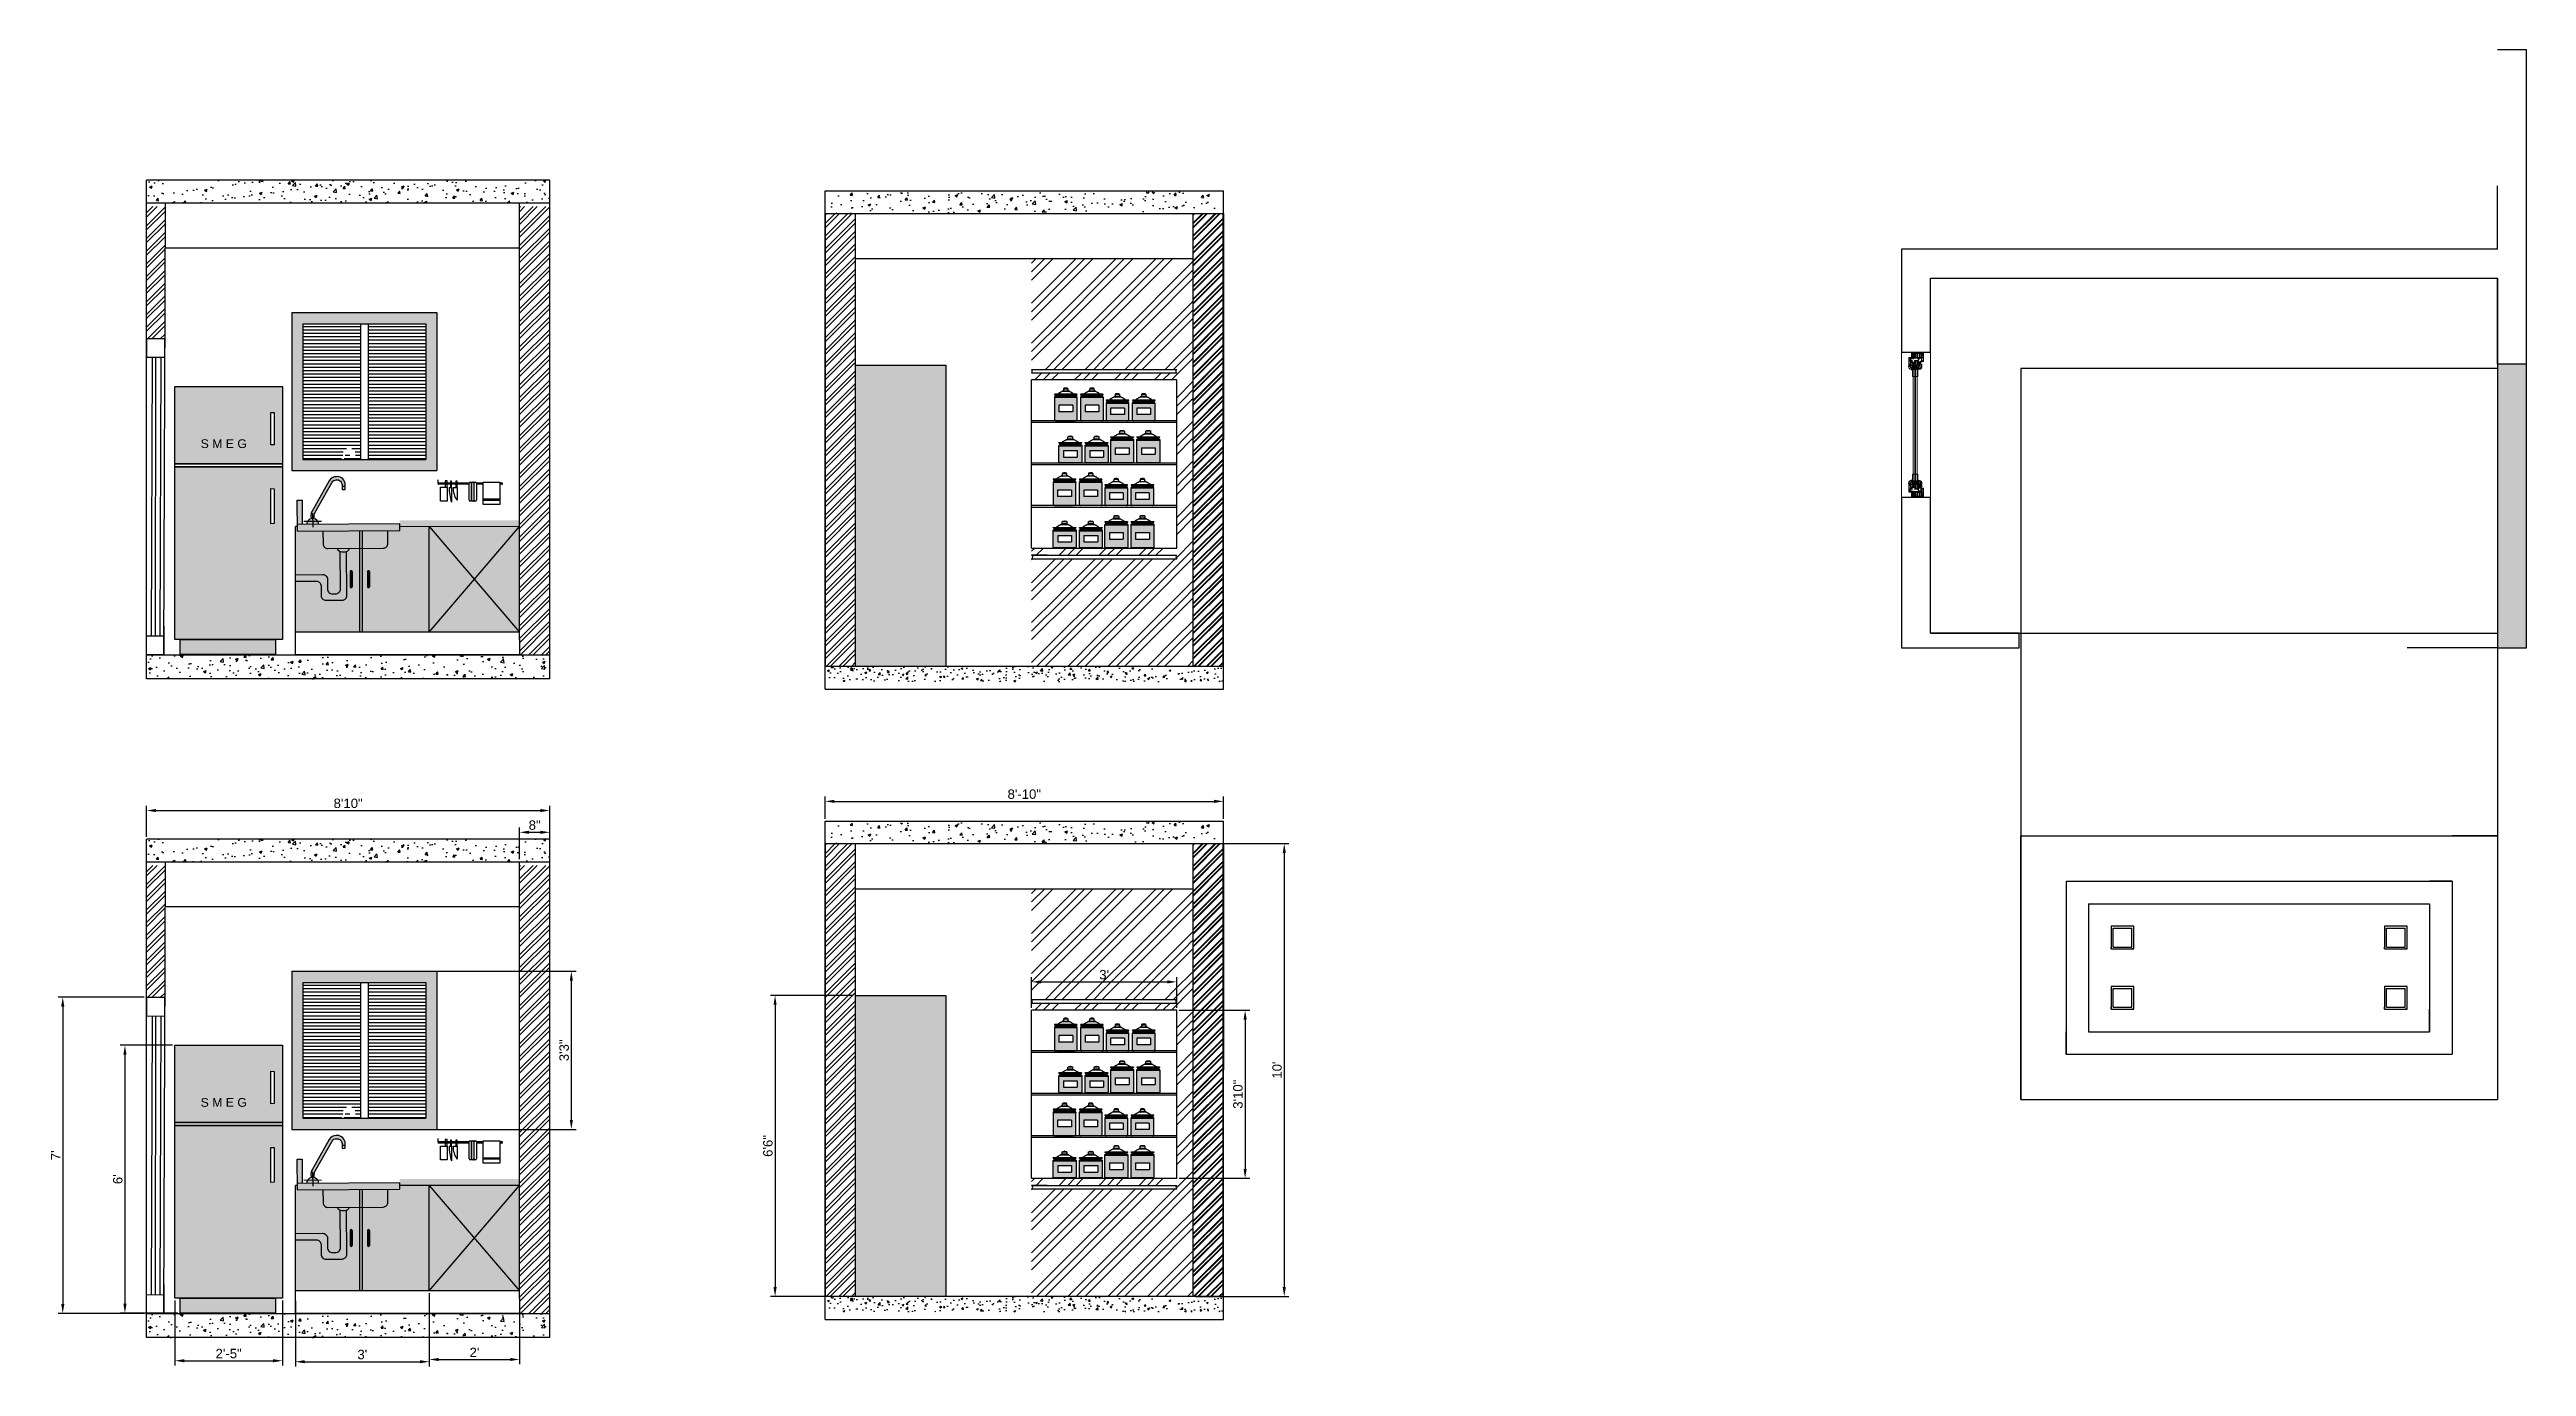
# Model space of a CAD drawing. Header units: millimetres. Extents: x 857 to 2168, y 576 to 1198.
# Drawn here: x 1230 to 1888, y 576 to 926 of the extents above; entities that cross this region are included whole.
import ezdxf

# ---------------------------------------------------------------- set-up
doc = ezdxf.new("R2010")
doc.units = ezdxf.units.MM
for name, color, linetype, lineweight in [('FP_A_DOOR_WIN', 140, 'Continuous', 18), ('PQI-A-IN-ELEV-PTRN', 249, 'Continuous', 0), ('WAL', 7, 'Continuous', 30)]:
    doc.layers.add(name, color=color, linetype=linetype, lineweight=lineweight)
doc.styles.get("Standard").update_dxf_attribs({"font": 'arial.ttf'})
doc.dimstyles.new('ISO-25', dxfattribs={"dimtxt": 2.5, "dimasz": 2.5, "dimexe": 1.25, "dimexo": 0.625, "dimtad": 1, "dimdec": 0, "dimlunit": 4, "dimtxsty": 'Standard', "dimcen": 2.5, "dimadec": 0, "dimazin": 0, "dimtfac": 1, "dimtdec": 0, "dimtmove": 0, "dimatfit": 3, "dimfxl": 1, "dimarcsym": 0})
doc.dimstyles.new('SCHUECO', dxfattribs={"dimtxt": 4, "dimasz": 3, "dimexe": 0.18, "dimexo": 0.0625, "dimgap": 2, "dimtad": 0, "dimdec": 0, "dimzin": 0, "dimdsep": 46, "dimtxsty": 'Standard', "dimcen": 0.09, "dimadec": 0, "dimazin": 0, "dimtfac": 1, "dimtdec": 0, "dimtofl": 0, "dimtmove": 0, "dimatfit": 3, "dimfxl": 1, "dimtolj": 1, "dimtzin": 0, "dimarcsym": 0})
pattern_1 = [(45, (-962.874, 118.7536), (-1.683798, 1.683798), []), (45, (-961.7515, 118.7536), (-1.683798, 1.683798), [])]
pattern_2 = [(45, (-962.874, 286.1454), (-1.683798, 1.683798), []), (45, (-961.7515, 286.1454), (-1.683798, 1.683798), [])]
pattern_3 = [(135, (-4.5994, -2.0003), (1.41421, 1.41421), []), (45, (-4.5994, -2.0003), (1.41421, -1.41421), [])]

msp = doc.modelspace()

# ---------------------------------------------------------------- texts
at = {"layer": 'WAL', "lineweight": -3, "char_height": 2.327, "attachment_point": 1}
for insert in [(1270.02, 822.65), (1270.02, 647.68)]:
    msp.add_mtext_dynamic_manual_height_columns('S M E G', width=13.4691, gutter_width=11.63, heights=[0], dxfattribs=dict(at, insert=insert))

# ---------------------------------------------------------------- blocks, each defined once
blk = doc.blocks.new('A$C2BC74AC6')
for p, q in [((441, 1057), (471, 1057)), ((84, 735), (248, 735)), ((166, 810, 450), (166, 679, 450)), ((435, 450), (465, 450))]:
    blk.add_line(p, q)
for points in [[(24, 645), (24, 930), (69, 930), (69, 705)], [(24, 645), (974, 645), (974, 705), (24, 705)]]:
    blk.add_lwpolyline(points)
for points in [[(181, 759), (181, 791, -0.131652), (187, 814), (349, 1095, -0.267949), (388, 1117), (396, 1117, -0.414214), (441, 1072), (441, 1027), (471, 1027), (471, 1072, 0.414214), (396, 1147), (388, 1147, 0.267949), (323, 1110), (161, 829, 0.131652), (151, 791), (151, 758)], [(261, 645), (261, 525, 0.414214), (306, 480), (819, 480, 0.414214), (864, 525), (864, 645)], [(0, 180), (195, 180, -0.414214), (240, 135), (240, 45, 0.414214), (285, 0), (435, 0, 0.414214), (480, 45), (480, 453)], [(0, 240), (255, 240, -0.414214), (300, 195), (300, 105, 0.414214), (345, 60), (375, 60, 0.414214), (420, 105), (420, 453)]]:
    blk.add_lwpolyline(points, format="xyb")
for centre, radius, start, end in [((166, 705), 55.4, 359.8792, 180.1208), ((435, 495), 45, 199.4712, 270), ((465, 495), 45, 270, 340.5288)]:
    blk.add_arc(centre, radius, start, end)
blk = doc.blocks.new('*D68')
at = {"layer": 'Defpoints', "color": 0, "transparency": 16777216}
for p in [(1295.2, 594.47), (1330.79, 596.47), (1330.79, 577.64)]:
    blk.add_point(p, dxfattribs=at)
at = {"layer": 'WAL', "color": 0, "lineweight": -2, "transparency": 16777216}
for p, q in [((1295.2, 593.84), (1295.2, 576.39)), ((1330.79, 595.84), (1330.79, 576.39)), ((1297.7, 577.64), (1328.29, 577.64))]:
    blk.add_line(p, q, dxfattribs=at)
at = {"layer": 'WAL', "color": 0, "transparency": 16777216}
for points in [[(1297.7, 578.06), (1297.7, 577.22), (1295.2, 577.64)], [(1328.29, 578.06), (1328.29, 577.22), (1330.79, 577.64)]]:
    blk.add_solid(points, dxfattribs=at)
at = {"layer": 'WAL', "color": 0, "lineweight": -2, "transparency": 16777216, "insert": (1312.99, 579.54), "char_height": 2.5, "attachment_point": 5}
blk.add_mtext("3'", dxfattribs=at)
blk = doc.blocks.new('*D69')
at = {"layer": 'Defpoints', "color": 0, "transparency": 16777216}
for p in [(1330.79, 594.47), (1354.79, 594.47), (1354.79, 578.24)]:
    blk.add_point(p, dxfattribs=at)
at = {"layer": 'WAL', "color": 0, "lineweight": -2, "transparency": 16777216}
for p, q in [((1330.79, 593.84), (1330.79, 576.99)), ((1354.79, 593.84), (1354.79, 576.99)), ((1333.29, 578.24), (1352.29, 578.24))]:
    blk.add_line(p, q, dxfattribs=at)
at = {"layer": 'WAL', "color": 0, "transparency": 16777216}
for points in [[(1333.29, 578.65), (1333.29, 577.82), (1330.79, 578.24)], [(1352.29, 578.65), (1352.29, 577.82), (1354.79, 578.24)]]:
    blk.add_solid(points, dxfattribs=at)
at = {"layer": 'WAL', "color": 0, "lineweight": -2, "transparency": 16777216, "insert": (1342.79, 580.12), "char_height": 2.5, "attachment_point": 5}
blk.add_mtext("2'", dxfattribs=at)
blk = doc.blocks.new('*D70')
at = {"layer": 'Defpoints', "color": 0, "transparency": 16777216}
for p in [(1294.21, 681.35), (1294.21, 639.35), (1368.53, 639.35)]:
    blk.add_point(p, dxfattribs=at)
at = {"layer": 'WAL', "color": 0, "lineweight": -2, "transparency": 16777216}
for p, q in [((1294.83, 681.35), (1369.78, 681.35)), ((1368.53, 678.85), (1368.53, 641.85)), ((1294.83, 639.35), (1369.78, 639.35))]:
    blk.add_line(p, q, dxfattribs=at)
at = {"layer": 'WAL', "color": 0, "transparency": 16777216}
for points in [[(1368.12, 678.85), (1368.95, 678.85), (1368.53, 681.35)], [(1368.12, 641.85), (1368.95, 641.85), (1368.53, 639.35)]]:
    blk.add_solid(points, dxfattribs=at)
at = {"layer": 'WAL', "color": 0, "lineweight": -2, "transparency": 16777216, "insert": (1366.63, 660.35), "char_height": 2.5, "attachment_point": 5, "rotation": 90}
blk.add_mtext('3\'3"', dxfattribs=at)
blk = doc.blocks.new('*D71')
at = {"layer": 'Defpoints', "color": 0, "transparency": 16777216}
for p in [(1362.79, 718.26), (1354.79, 710.46), (1362.79, 710.46)]:
    blk.add_point(p, dxfattribs=at)
at = {"layer": 'WAL', "color": 0, "lineweight": -2, "transparency": 16777216}
for p, q in [((1354.79, 711.09), (1354.79, 719.51)), ((1357.29, 718.26), (1360.29, 718.26)), ((1362.79, 711.09), (1362.79, 719.51))]:
    blk.add_line(p, q, dxfattribs=at)
at = {"layer": 'WAL', "color": 0, "transparency": 16777216}
for points in [[(1357.29, 718.68), (1357.29, 717.84), (1354.79, 718.26)], [(1360.29, 718.68), (1360.29, 717.84), (1362.79, 718.26)]]:
    blk.add_solid(points, dxfattribs=at)
at = {"layer": 'WAL', "color": 0, "lineweight": -2, "transparency": 16777216, "insert": (1358.79, 720.16), "char_height": 2.5, "attachment_point": 5}
blk.add_mtext('8"', dxfattribs=at)
blk = doc.blocks.new('*D72')
at = {"layer": 'Defpoints', "color": 0, "transparency": 16777216}
for p in [(1362.79, 724.04), (1255.66, 716.46), (1362.79, 716.46)]:
    blk.add_point(p, dxfattribs=at)
at = {"layer": 'WAL', "color": 0, "lineweight": -2, "transparency": 16777216}
for p, q in [((1255.66, 717.09), (1255.66, 725.29)), ((1362.79, 717.09), (1362.79, 725.29)), ((1258.16, 724.04), (1360.29, 724.04))]:
    blk.add_line(p, q, dxfattribs=at)
at = {"layer": 'WAL', "color": 0, "transparency": 16777216}
for points in [[(1258.16, 724.46), (1258.16, 723.62), (1255.66, 724.04)], [(1360.29, 724.46), (1360.29, 723.62), (1362.79, 724.04)]]:
    blk.add_solid(points, dxfattribs=at)
at = {"layer": 'WAL', "color": 0, "lineweight": -2, "transparency": 16777216, "insert": (1309.22, 725.94), "char_height": 2.5, "attachment_point": 5}
blk.add_mtext('8\'10"', dxfattribs=at)
blk = doc.blocks.new('*D74')
at = {"layer": 'Defpoints', "color": 0, "transparency": 16777216}
for p in [(1529.41, 671.01), (1529.41, 626.36), (1547.6, 626.36)]:
    blk.add_point(p, dxfattribs=at)
at = {"layer": 'WAL', "color": 0, "lineweight": -2, "transparency": 16777216}
for p, q in [((1530.03, 671.01), (1548.85, 671.01)), ((1547.6, 668.51), (1547.6, 628.86)), ((1530.03, 626.36), (1548.85, 626.36))]:
    blk.add_line(p, q, dxfattribs=at)
at = {"layer": 'WAL', "color": 0, "transparency": 16777216}
for points in [[(1547.19, 668.51), (1548.02, 668.51), (1547.6, 671.01)], [(1547.19, 628.86), (1548.02, 628.86), (1547.6, 626.36)]]:
    blk.add_solid(points, dxfattribs=at)
at = {"layer": 'WAL', "color": 0, "lineweight": -2, "transparency": 16777216, "insert": (1545.7, 648.69), "char_height": 2.5, "attachment_point": 5, "rotation": 90}
blk.add_mtext('3\'10"', dxfattribs=at)
blk = doc.blocks.new('*D75')
at = {"layer": 'Defpoints', "color": 0, "transparency": 16777216}
for p in [(1529.41, 678.53), (1490.87, 671.01), (1529.41, 671.01)]:
    blk.add_point(p, dxfattribs=at)
at = {"layer": 'WAL', "color": 0, "lineweight": -2, "transparency": 16777216}
for p, q in [((1490.87, 671.64), (1490.87, 679.78)), ((1493.37, 678.53), (1526.91, 678.53)), ((1529.41, 671.64), (1529.41, 679.78))]:
    blk.add_line(p, q, dxfattribs=at)
at = {"layer": 'WAL', "color": 0, "transparency": 16777216}
for points in [[(1493.37, 678.95), (1493.37, 678.11), (1490.87, 678.53)], [(1526.91, 678.95), (1526.91, 678.11), (1529.41, 678.53)]]:
    blk.add_solid(points, dxfattribs=at)
at = {"layer": 'WAL', "color": 0, "lineweight": -2, "transparency": 16777216, "insert": (1510.14, 680.43), "char_height": 2.5, "attachment_point": 5}
blk.add_mtext("3'", dxfattribs=at)
blk = doc.blocks.new('*D76')
at = {"layer": 'Defpoints', "color": 0, "transparency": 16777216}
for p in [(1541.85, 726.48), (1435.96, 721.25), (1541.85, 721.25)]:
    blk.add_point(p, dxfattribs=at)
at = {"layer": 'WAL', "color": 0, "lineweight": -2, "transparency": 16777216}
for p, q in [((1435.96, 721.87), (1435.96, 727.73)), ((1438.46, 726.48), (1539.35, 726.48)), ((1541.85, 721.87), (1541.85, 727.73))]:
    blk.add_line(p, q, dxfattribs=at)
at = {"layer": 'WAL', "color": 0, "transparency": 16777216}
for points in [[(1438.46, 726.89), (1438.46, 726.06), (1435.96, 726.48)], [(1539.35, 726.89), (1539.35, 726.06), (1541.85, 726.48)]]:
    blk.add_solid(points, dxfattribs=at)
at = {"layer": 'WAL', "color": 0, "lineweight": -2, "transparency": 16777216, "insert": (1488.91, 728.38), "char_height": 2.5, "attachment_point": 5}
blk.add_mtext('8\'-10"', dxfattribs=at)
blk = doc.blocks.new('*D77')
at = {"layer": 'Defpoints', "color": 0, "transparency": 16777216}
for p in [(1444.03, 674.95), (1422.68, 594.95), (1444.03, 594.95)]:
    blk.add_point(p, dxfattribs=at)
at = {"layer": 'WAL', "color": 0, "lineweight": -2, "transparency": 16777216}
for p, q in [((1443.41, 674.95), (1421.43, 674.95)), ((1422.68, 672.45), (1422.68, 597.45)), ((1443.41, 594.95), (1421.43, 594.95))]:
    blk.add_line(p, q, dxfattribs=at)
at = {"layer": 'WAL', "color": 0, "transparency": 16777216}
for points in [[(1422.27, 672.45), (1423.1, 672.45), (1422.68, 674.95)], [(1422.27, 597.45), (1423.1, 597.45), (1422.68, 594.95)]]:
    blk.add_solid(points, dxfattribs=at)
at = {"layer": 'WAL', "color": 0, "lineweight": -2, "transparency": 16777216, "insert": (1420.78, 634.95), "char_height": 2.5, "attachment_point": 5, "rotation": 90}
blk.add_mtext('6\'6"', dxfattribs=at)
blk = doc.blocks.new('*D78')
at = {"layer": 'Defpoints', "color": 0, "transparency": 16777216}
for p in [(1533.81, 715.25), (1533.81, 594.95), (1558, 594.95)]:
    blk.add_point(p, dxfattribs=at)
at = {"layer": 'WAL', "color": 0, "lineweight": -2, "transparency": 16777216}
for p, q in [((1534.44, 715.25), (1559.25, 715.25)), ((1558, 712.75), (1558, 597.45)), ((1534.44, 594.95), (1559.25, 594.95))]:
    blk.add_line(p, q, dxfattribs=at)
at = {"layer": 'WAL', "color": 0, "transparency": 16777216}
for points in [[(1557.59, 712.75), (1558.42, 712.75), (1558, 715.25)], [(1557.59, 597.45), (1558.42, 597.45), (1558, 594.95)]]:
    blk.add_solid(points, dxfattribs=at)
at = {"layer": 'WAL', "color": 0, "lineweight": -2, "transparency": 16777216, "insert": (1556.1, 655.1), "char_height": 2.5, "attachment_point": 5, "rotation": 90}
blk.add_mtext("10'", dxfattribs=at)
blk = doc.blocks.new('*D80')
at = {"color": 0, "lineweight": -2, "transparency": 16777216}
for p, q in [((1255.04, 674.47), (1232.12, 674.47)), ((1233.37, 671.97), (1233.37, 592.97)), ((1255.04, 590.47), (1232.12, 590.47))]:
    blk.add_line(p, q, dxfattribs=at)
at = {"color": 0, "transparency": 16777216}
for points in [[(1232.96, 671.97), (1233.79, 671.97), (1233.37, 674.47)], [(1232.96, 592.97), (1233.79, 592.97), (1233.37, 590.47)]]:
    blk.add_solid(points, dxfattribs=at)
at = {"layer": 'Defpoints', "color": 0, "transparency": 16777216}
for p in [(1255.66, 674.47), (1233.37, 590.47), (1255.66, 590.47)]:
    blk.add_point(p, dxfattribs=at)
at = {"color": 0, "lineweight": -2, "transparency": 16777216, "insert": (1231.5, 632.47), "char_height": 2.5, "attachment_point": 5, "rotation": 90}
blk.add_mtext("7'", dxfattribs=at)
blk = doc.blocks.new('*X21')
at = {"color": 0}
for p, q in [((10, 19), (11, 19)), ((11, 17), (13, 19)), ((12, 17), (14, 19)), ((13, 17), (15, 19)), ((14, 17), (16, 19)), ((17, 17), (19, 19)), ((18, 17), (20, 19)), ((19, 17), (21, 19)), ((20, 17), (22, 19)), ((22, 17), (24, 19)), ((23, 17), (25, 19)), ((24, 17), (26, 19)), ((25, 17), (27, 19)), ((28, 17), (30, 19)), ((29, 17), (31, 19)), ((29, 17), (31, 19)), ((30, 17), (32, 19)), ((33, 17), (35, 19)), ((34, 17), (35, 19)), ((35, 17), (35, 18))]:
    blk.add_line(p, q, dxfattribs=at)
blk = doc.blocks.new('*X22')
at = {"color": 0}
for p, q in [((10, 69), (12, 71)), ((10, 70), (12, 71)), ((11, 69), (13, 71)), ((12, 69), (14, 71)), ((15, 69), (17, 71)), ((16, 69), (18, 71)), ((17, 69), (19, 71)), ((18, 69), (20, 71)), ((20, 69), (22, 71)), ((21, 69), (23, 71)), ((22, 69), (24, 71)), ((23, 69), (25, 71)), ((26, 69), (28, 71)), ((27, 69), (29, 71)), ((28, 69), (30, 71)), ((28, 69), (30, 71)), ((31, 69), (33, 71)), ((32, 69), (34, 71)), ((33, 69), (35, 71)), ((34, 69), (35, 71))]:
    blk.add_line(p, q, dxfattribs=at)
blk = doc.blocks.new('*X23')
at = {"color": 0}
for p, q in [((0, 57), (6, 63)), ((0, 61), (2, 63)), ((7, 54), (0, 61)), ((0, 54), (7, 61)), ((0, 51), (7, 58)), ((7, 50), (0, 57)), ((7, 47), (0, 54)), ((0, 47), (7, 54)), ((7, 44), (0, 51)), ((0, 44), (7, 51)), ((7, 40), (0, 47)), ((0, 40), (7, 47)), ((7, 37), (0, 44)), ((0, 37), (7, 44)), ((0, 34), (7, 41)), ((7, 33), (0, 40)), ((6, 31), (0, 37)), ((3, 31), (0, 34)), ((7, 57), (1, 63)), ((1, 31), (7, 37)), ((7, 60), (4, 63)), ((4, 31), (7, 34))]:
    blk.add_line(p, q, dxfattribs=at)
blk = doc.blocks.new('BASEPOINT')
for q in [(0, 3), (3, 0)]:
    blk.add_line((0, 0), q)
blk.add_text('Basepoint', height=0.6).set_placement((0, 1))
blk = doc.blocks.new('PRJ_INSERT_105_59361299829', base_point=(370, 297))
h = blk.add_hatch()
h.set_pattern_fill('ANSI37', color=256, scale=0.5, style=0)
h.set_pattern_definition([(45, (96.3329, -202.4815), (1.122532, -1.122532), []), (315, (96.3329, -202.4815), (-1.122532, -1.122532), [])])
edge = h.paths.add_edge_path()
edge.add_arc((364, 297), 0.5, 120.8947, 276.9883)
edge.add_line((364, 297), (366, 297))
edge.add_line((366, 297), (366, 297))
edge.add_line((366, 297), (366, 296))
edge.add_line((366, 296), (366, 295))
edge.add_line((366, 295), (365, 295))
edge.add_line((365, 295), (365, 295))
edge.add_line((365, 295), (365, 295))
edge.add_line((365, 295), (365, 295))
edge.add_line((365, 295), (367, 293))
edge.add_line((367, 293), (369, 293))
edge.add_line((369, 293), (371, 295))
edge.add_line((371, 295), (371, 295))
edge.add_line((371, 295), (371, 295))
edge.add_line((371, 295), (370, 295))
edge.add_line((370, 295), (370, 296))
edge.add_line((370, 296), (370, 297))
edge.add_line((370, 297), (370, 297))
edge.add_line((370, 297), (372, 297))
edge.add_arc((372, 297), 0.5, 263.0117, 406.2845)
edge.add_line((372, 298), (371, 299))
edge.add_line((371, 299), (370, 304))
edge.add_line((370, 304), (368, 304))
edge.add_line((368, 304), (369, 299))
edge.add_arc((368, 299), 0.5, 270, 364.9894, ccw=False)
edge.add_line((368, 299), (365, 299))
edge.add_line((365, 299), (365, 299))
edge.add_line((365, 299), (364, 298))
h.paths.add_polyline_path([(369, 297), (369, 297), (369, 297), (367, 297), (367, 297), (367, 295), (367, 294), (368, 293), (368, 293), (369, 294), (369, 295)], flags=16)
h = blk.add_hatch()
h.set_pattern_fill('ACAD_ISO07W100', color=256, scale=0.1, angle=45, style=0)
h.set_pattern_definition([(45, (96.3329, -202.4815), (0.3535534, -0.3535534), [0.05, -0.3])])
h.paths.add_polyline_path([(370, 307), (370, 307), (371, 307), (372, 306), (373, 306), (373, 306), (372, 309), (372, 309), (372, 309), (372, 309), (372, 310), (372, 309), (370, 311), (370, 311), (370, 311), (370, 310), (370, 309), (370, 309), (370, 308)], flags=16)
h.paths.add_polyline_path([(371, 306), (370, 306), (370, 305), (370, 304), (368, 304), (369, 311), (369, 312), (371, 313), (371, 313), (371, 313), (371, 313), (371, 312), (371, 312), (372, 310), (373, 309), (374, 306), (373, 305), (372, 305), (371, 306)])
blk.add_lwpolyline([(364, 298, 0.81046), (364, 297), (366, 297), (366, 297), (366, 296), (366, 295), (365, 295), (365, 295), (365, 295), (365, 295), (367, 293), (369, 293), (371, 295), (371, 295), (371, 295), (370, 295), (370, 296), (370, 297), (370, 297), (372, 297, 0.721706), (372, 298), (371, 299), (370, 304), (368, 304), (369, 299, -0.439955), (368, 299), (365, 299), (365, 299)], format="xyb", close=True)
for points in [[(369, 297), (369, 297), (369, 297), (367, 297), (367, 297), (367, 295), (367, 294), (368, 293), (368, 293), (369, 294), (369, 295)], [(371, 306), (370, 306), (370, 305), (370, 304), (368, 304), (369, 311), (369, 312), (371, 313), (371, 313), (371, 313), (371, 313), (371, 312), (371, 312), (372, 310), (373, 309), (374, 306), (373, 305), (372, 305), (371, 306)], [(370, 307), (370, 307), (371, 307), (372, 306), (373, 306), (373, 306), (372, 309), (372, 309), (372, 309), (372, 309), (372, 310), (372, 309), (370, 311), (370, 311), (370, 311), (370, 310), (370, 309), (370, 309), (370, 308)]]:
    blk.add_lwpolyline(points, close=True)
blk.add_blockref('BASEPOINT', (370, 297))
blk = doc.blocks.new('244234EZ')
h = blk.add_hatch()
h.set_pattern_fill('NETZ', color=256, angle=45, style=0)
h.set_pattern_definition([(45, (0.0102, -1.4981), (-0.70711, 0.70711), []), (135, (0.0102, -1.4981), (-0.70711, -0.70711), [])])
h.paths.add_polyline_path([(4, 1, -0.048353), (4, 4, 0.331921), (4, 5, 0.161435), (3, 5), (-1, 5, 0.831543), (-1, 4), (0, 3, -1.190626), (1, 3), (0, 3, 0.129694), (-1, 3), (-1, 2, -0.601488), (-2, 2, 0.254499), (-2, 2), (-4, 2, 0.198909), (-4, 2), (-5, 1, 0.198912), (-5, 1), (-5, 1)])
h.paths.add_polyline_path([(0, 2, -0.917629), (0, 2), (2, 2, 0.733238), (2, 3), (0, 4, -1), (0, 4), (3, 4, -0.134065), (3, 4), (3, 4, -0.355746), (4, 4), (3, 2, -0.335324), (2, 2)], flags=16)
h = blk.add_hatch()
h.set_pattern_fill('NETZ', color=256, scale=2, angle=45, style=0)
h.set_pattern_definition([(45, (0.0102, -1.498), (-1.4142, 1.4142), []), (135, (0.0102, -1.498), (-1.4142, -1.4142), [])])
h.paths.add_polyline_path([(-5, 1), (-5, 0, 0.414214), (-5, 0), (-5, 0), (-4, 0, -0.16568), (-4, 0), (-4, 0, -0.375721), (-3, 0), (-3, -1, -0.27755), (-4, -2), (-4, -2, 0.528209), (-4, -2), (-2, -4, 0.363958), (-1, -4), (1, -2, 0.531978), (1, -2), (0, -2, -0.27755), (0, -1), (0, 0, -0.453753), (0, 0), (1, 0), (1, 0), (4, 0, 0.422763), (4, 0, -0.006466), (4, 1)])
h.paths.add_polyline_path([(-1, 0), (-1, -2, -0.221711), (-1, -3), (-1, -3, -0.363936), (-2, -3), (-3, -3, -0.221711), (-3, -2), (-3, 0, -0.414214), (-3, 0), (-1, 0, -0.414436)], flags=16)
blk.add_line((4, 1), (-5, 1))
for points in [[(1, -2), (0, -2, -0.27755), (0, -1), (0, 0, -0.453753), (0, 0), (1, 0), (1, 0), (4, 0, 0.422763), (4, 0, -0.054836), (4, 4, 0.331921), (4, 5, 0.161435), (3, 5), (-1, 5, 0.831541), (-1, 4), (0, 3, -1.190626), (1, 3), (0, 3, 0.129694), (-1, 3), (-1, 2, -0.601488), (-2, 2, 0.254499), (-2, 2), (-4, 2, 0.198909), (-4, 2), (-5, 1, 0.198912), (-5, 1), (-5, 0, 0.414214), (-5, 0), (-5, 0), (-4, 0, -0.16568), (-4, 0), (-4, 0, -0.375721), (-3, 0), (-3, -1, -0.27755), (-4, -2), (-4, -2, 0.531978), (-4, -2), (-2, -4, 0.363946), (-1, -4), (1, -2, 0.531978)], [(-3, -3), (-2, -3, 0.363955), (-1, -3), (-1, -3, 0.221711), (-1, -2), (-1, 0, 0.413991), (-1, 0), (-3, 0, 0.414157), (-3, 0), (-3, -2, 0.221711)], [(0, 4, 1), (0, 4), (2, 3, -0.733238), (2, 2), (0, 2, 0.917629), (0, 2), (2, 2, 0.335324), (3, 2), (4, 4, 0.355746), (3, 4), (3, 4, 0.134065), (3, 4)]]:
    blk.add_lwpolyline(points, format="xyb", close=True)
blk.add_blockref('BASEPOINT', (0, 0))
blk = doc.blocks.new('*D7')
at = {"transparency": 16777216}
for p, q in [((-12, 5), (-12, 8)), ((-4, 2), (-12, 2)), ((-5, 0), (-12, 0)), ((-12, -3), (-12, -6))]:
    blk.add_line(p, q, dxfattribs=at)
for p in [(-12, 0), (-5, 0), (-4, 2)]:
    blk.add_point(p, dxfattribs=at)
for points in [[(-12, 5), (-11, 5), (-12, 2)], [(-12, -3), (-11, -3), (-12, 0)]]:
    blk.add_solid(points, dxfattribs=at)
at = {"transparency": 16777216, "insert": (-12, -9), "char_height": 4, "attachment_point": 5, "rotation": 90}
blk.add_mtext('\\A1;2', dxfattribs=at)
blk = doc.blocks.new('*D8')
at = {"transparency": 16777216}
for p, q in [((3, 5), (13, 5)), ((4, 0), (13, 0)), ((13, 8), (13, 11)), ((13, -3), (13, -6))]:
    blk.add_line(p, q, dxfattribs=at)
for p in [(3, 5), (4, 0), (13, 0)]:
    blk.add_point(p, dxfattribs=at)
for points in [[(12, 8), (13, 8), (13, 5)], [(12, -3), (13, -3), (13, 0)]]:
    blk.add_solid(points, dxfattribs=at)
at = {"transparency": 16777216, "insert": (13, -9), "char_height": 4, "attachment_point": 5, "rotation": 90}
blk.add_mtext('\\A1;5', dxfattribs=at)
blk = doc.blocks.new('*X24')
at = {"color": 0}
for p, q in [((31, -73), (32, -72)), ((33, -74), (35, -72)), ((34, -74), (36, -72)), ((34, -74), (36, -72)), ((35, -74), (37, -72)), ((38, -74), (40, -72)), ((39, -74), (41, -72)), ((40, -74), (42, -72)), ((41, -74), (43, -72)), ((43, -74), (45, -72)), ((44, -74), (46, -72)), ((45, -74), (47, -72)), ((46, -74), (48, -72)), ((49, -74), (51, -72)), ((50, -74), (52, -72)), ((51, -74), (53, -72)), ((52, -74), (54, -72)), ((54, -74), (56, -72)), ((55, -74), (56, -73)), ((56, -74), (56, -74))]:
    blk.add_line(p, q, dxfattribs=at)
blk = doc.blocks.new('*X25')
at = {"color": 0}
for p, q in [((23, -13), (25, -12)), ((24, -14), (26, -12)), ((25, -14), (27, -12)), ((26, -14), (28, -12)), ((28, -14), (30, -12)), ((29, -14), (31, -12)), ((30, -14), (32, -12)), ((31, -14), (33, -12)), ((34, -14), (36, -12)), ((35, -14), (37, -12)), ((36, -14), (38, -12)), ((36, -14), (38, -12)), ((39, -14), (41, -12)), ((40, -14), (42, -12)), ((41, -14), (43, -12)), ((42, -14), (44, -12)), ((45, -14), (47, -12)), ((45, -14), (47, -12)), ((46, -14), (48, -12)), ((47, -14), (48, -12))]:
    blk.add_line(p, q, dxfattribs=at)
blk = doc.blocks.new('*X26')
at = {"color": 0}
for p, q in [((55, -31), (61, -25)), ((55, -28), (57, -25)), ((55, -34), (64, -26)), ((65, -37), (55, -27)), ((55, -38), (65, -28)), ((65, -40), (55, -30)), ((55, -41), (65, -31)), ((65, -43), (55, -33)), ((55, -45), (65, -35)), ((65, -47), (55, -37)), ((55, -48), (65, -38)), ((65, -50), (55, -40)), ((55, -51), (65, -41)), ((65, -54), (55, -44)), ((55, -55), (65, -45)), ((65, -57), (55, -47)), ((62, -58), (55, -50)), ((59, -58), (55, -54)), ((56, -57), (65, -48)), ((65, -33), (57, -25)), ((59, -58), (65, -51)), ((65, -30), (60, -25)), ((62, -58), (65, -55)), ((65, -27), (65, -26))]:
    blk.add_line(p, q, dxfattribs=at)
blk = doc.blocks.new('*D10')
at = {"transparency": 16777216}
for p, q in [((95, 50), (102, 50)), ((100, 45), (102, 45)), ((102, 53), (102, 56)), ((102, 42), (102, 39))]:
    blk.add_line(p, q, dxfattribs=at)
for p in [(95, 50), (100, 45), (102, 50)]:
    blk.add_point(p, dxfattribs=at)
for points in [[(101, 53), (102, 53), (102, 50)], [(101, 42), (102, 42), (102, 45)]]:
    blk.add_solid(points, dxfattribs=at)
at = {"transparency": 16777216, "insert": (102, 59), "char_height": 2, "attachment_point": 5, "rotation": 90}
blk.add_mtext('\\A1;5', dxfattribs=at)
blk = doc.blocks.new('BASIS')
for q in [(0, 3), (3, 0)]:
    blk.add_line((0, 0), q)
blk.add_text('BASIS', height=0.6).set_placement((0, 1))
blk = doc.blocks.new('GLASDATABASE7')
for p, q in [((1, 0), (-37, -5)), ((1, -5), (-37, 0)), ((-35, 0), (-35, 60)), ((-34, 0), (-34, 60)), ((-33, 0), (-33, 60)), ((-19, 0), (-19, 60)), ((-18, 0), (-18, 60)), ((-17, 0), (-17, 60)), ((-3, 0), (-3, 60)), ((-2, 0), (-2, 60)), ((-1, 0), (-1, 60))]:
    blk.add_line(p, q)
for points in [[(1, 0), (1, -5), (-37, -5), (-37, 0)], [(-32, 0), (-32, 60), (-36, 60), (-36, 0)], [(-32, 13), (-26, 13), (-26, 13), (-26, 13), (-20, 13), (-20, 60), (-32, 60)], [(-20, 6), (-23, 3), (-29, 3), (-32, 6), (-32, 0), (-20, 0)], [(-21, 12), (-21, 7), (-23, 5), (-29, 5), (-31, 7), (-31, 12)], [(-16, 0), (-16, 60), (-20, 60), (-20, 0)], [(-16, 13), (-10, 13), (-10, 13), (-10, 13), (-4, 13), (-4, 60), (-16, 60)], [(-4, 6), (-7, 3), (-13, 3), (-16, 6), (-16, 0), (-4, 0)], [(-5, 12), (-5, 7), (-7, 5), (-13, 5), (-15, 7), (-15, 12)], [(0, 0), (0, 60), (-4, 60), (-4, 0)], [(0, 0), (0, 0)], [(0, 0), (0, 0)]]:
    blk.add_lwpolyline(points, close=True)
blk.add_blockref('BASIS', (5, -10))
blk = doc.blocks.new('*D13')
at = {"transparency": 16777216}
for p, q in [((-8, 8), (-8, 11)), ((0, 5), (-8, 5)), ((-6, 0), (-8, 0)), ((-8, -3), (-8, -6))]:
    blk.add_line(p, q, dxfattribs=at)
for p in [(0, 5), (-8, 0), (-6, 0)]:
    blk.add_point(p, dxfattribs=at)
for points in [[(-8, 8), (-7, 8), (-8, 5)], [(-8, -3), (-7, -3), (-8, 0)]]:
    blk.add_solid(points, dxfattribs=at)
at = {"transparency": 16777216, "insert": (-8, -9), "char_height": 2, "attachment_point": 5, "rotation": 90}
blk.add_mtext('\\A1;5', dxfattribs=at)
blk = doc.blocks.new('PRJ_INSERT_100_59361299862', base_point=(0, 0))
h = blk.add_hatch()
h.set_pattern_fill('NETZ', color=256, scale=2, angle=-135, style=0)
h.set_pattern_definition(pattern_3)
edge = h.paths.add_edge_path()
edge.add_arc((-25, 25), 0.701, 21.5118, 179.958)
edge.add_line((-26, 25), (-26, 25))
edge.add_arc((-23, 25), 3.01, 180.0616, 218.4438)
edge.add_line((-25, 23), (-23, 20))
edge.add_arc((-25, 18), 3, 0, 39.0439, ccw=False)
edge.add_line((-22, 18), (-22, 23))
edge.add_arc((-22, 23), 0.197, 73.5386, 180.2871, ccw=False)
edge.add_arc((-21, 27), 4.17, 201.7355, 256.5369, ccw=False)
h = blk.add_hatch()
h.set_pattern_fill('NETZ', color=256, scale=2, angle=-135, style=0)
h.set_pattern_definition(pattern_3)
edge = h.paths.add_edge_path()
edge.add_arc((-25, 16), 0.7, 57.9863, 211.9211, ccw=False)
edge.add_arc((-19, 22), 8, 225.5218, 250.4567)
edge.add_line((-22, 15), (-22, 12))
edge.add_arc((-17, 21), 10.3, 212.7228, 242.2922, ccw=False)
for points in [[(-25, 26, 0.827612), (-26, 25), (-26, 25, 0.169058), (-25, 23), (-23, 20, -0.172029), (-22, 18), (-22, 23, -0.502666), (-22, 23, -0.243781)], [(-26, 16, -0.794971), (-25, 17, 0.10923), (-22, 15), (-22, 12, -0.129742)], [(-3, 0), (-1, 0), (-1, 1, 0.414214), (0, 2), (0, 7, 0.27545), (-13, 21), (-13, 21), (-22, 23, 0.490874), (-22, 23), (-22, 8, 0.413429), (-21, 8), (-16, 8, -0.414072), (-13, 5), (-13, 0, 0.414542), (-13, 0), (-9, 0), (-9, 0), (-8, 0, -0.339454), (-7, 0), (-7, -1, -0.212557), (-7, -3), (-8, -4, -0.253968), (-9, -5), (-9, -5, 1), (-9, -7), (-8, -7, 0.253968), (-7, -6), (-5, -2), (-5, 0, -0.493145), (-5, 0), (-3, 0)], [(-11, 4), (-12, 5), (-12, 5, 0.414381), (-16, 10), (-20, 10, -0.414219), (-20, 10), (-20, 20, -0.493144), (-20, 21), (-14, 19, -0.280669), (-2, 7), (-2, 3, -0.41418), (-2, 2), (-10, 2), (-10, 2), (-11, 2, -0.414237), (-12, 2), (-12, 4)]]:
    blk.add_lwpolyline(points, format="xyb", close=True)
blk.add_blockref('BASEPOINT', (0, 0))
blk = doc.blocks.new('*X27')
at = {"color": 0}
for p, q in [((10, 19), (11, 19)), ((11, 17), (13, 19)), ((12, 17), (14, 19)), ((13, 17), (15, 19)), ((14, 17), (16, 19)), ((17, 17), (19, 19)), ((18, 17), (20, 19)), ((19, 17), (21, 19)), ((20, 17), (22, 19)), ((22, 17), (24, 19)), ((23, 17), (25, 19)), ((24, 17), (26, 19)), ((25, 17), (27, 19)), ((28, 17), (30, 19)), ((29, 17), (31, 19)), ((29, 17), (31, 19)), ((30, 17), (32, 19)), ((33, 17), (35, 19)), ((34, 17), (35, 19)), ((35, 17), (35, 18))]:
    blk.add_line(p, q, dxfattribs=at)
blk = doc.blocks.new('*X28')
at = {"color": 0}
for p, q in [((10, 69), (12, 71)), ((10, 70), (12, 71)), ((11, 69), (13, 71)), ((12, 69), (14, 71)), ((15, 69), (17, 71)), ((16, 69), (18, 71)), ((17, 69), (19, 71)), ((18, 69), (20, 71)), ((20, 69), (22, 71)), ((21, 69), (23, 71)), ((22, 69), (24, 71)), ((23, 69), (25, 71)), ((26, 69), (28, 71)), ((27, 69), (29, 71)), ((28, 69), (30, 71)), ((28, 69), (30, 71)), ((31, 69), (33, 71)), ((32, 69), (34, 71)), ((33, 69), (35, 71)), ((34, 69), (35, 71))]:
    blk.add_line(p, q, dxfattribs=at)
blk = doc.blocks.new('PRJ_INSERT_55_593613279781', base_point=(370, 297))
blk.add_lwpolyline([(364, 298, 0.81046), (364, 297), (366, 297), (366, 297), (366, 296), (366, 295), (365, 295), (365, 295), (365, 295), (365, 295), (367, 293), (369, 293), (371, 295), (371, 295), (371, 295), (370, 295), (370, 296), (370, 297), (370, 297), (372, 297, 0.721706), (372, 298), (371, 299), (370, 304), (368, 304), (369, 299, -0.439955), (368, 299), (365, 299), (365, 299)], format="xyb", close=True)
for points in [[(369, 297), (369, 297), (369, 297), (367, 297), (367, 297), (367, 295), (367, 294), (368, 293), (368, 293), (369, 294), (369, 295)], [(371, 306), (370, 306), (370, 305), (370, 304), (368, 304), (369, 311), (369, 312), (371, 313), (371, 313), (371, 313), (371, 313), (371, 312), (371, 312), (372, 310), (373, 309), (374, 306), (373, 305), (372, 305), (371, 306)], [(370, 307), (370, 307), (371, 307), (372, 306), (373, 306), (373, 306), (372, 309), (372, 309), (372, 309), (372, 309), (372, 310), (372, 309), (370, 311), (370, 311), (370, 311), (370, 310), (370, 309), (370, 309), (370, 308)]]:
    blk.add_lwpolyline(points, close=True)
blk = doc.blocks.new('PRJ_INSERT_54_593613279164', base_point=(0, 0))
blk.add_line((4, 1), (-5, 1))
for points in [[(1, -2), (0, -2, -0.27755), (0, -1), (0, 0, -0.453753), (0, 0), (1, 0), (1, 0), (4, 0, 0.422763), (4, 0, -0.054836), (4, 4, 0.331921), (4, 5, 0.161435), (3, 5), (-1, 5, 0.831541), (-1, 4), (0, 3, -1.190626), (1, 3), (0, 3, 0.129694), (-1, 3), (-1, 2, -0.601488), (-2, 2, 0.254499), (-2, 2), (-4, 2, 0.198909), (-4, 2), (-5, 1, 0.198912), (-5, 1), (-5, 0, 0.414214), (-5, 0), (-5, 0), (-4, 0, -0.16568), (-4, 0), (-4, 0, -0.375721), (-3, 0), (-3, -1, -0.27755), (-4, -2), (-4, -2, 0.531978), (-4, -2), (-2, -4, 0.363946), (-1, -4), (1, -2, 0.531978)], [(-3, -3), (-2, -3, 0.363955), (-1, -3), (-1, -3, 0.221711), (-1, -2), (-1, 0, 0.413991), (-1, 0), (-3, 0, 0.414157), (-3, 0), (-3, -2, 0.221711)], [(0, 4, 1), (0, 4), (2, 3, -0.733238), (2, 2), (0, 2, 0.917629), (0, 2), (2, 2, 0.335324), (3, 2), (4, 4, 0.355746), (3, 4), (3, 4, 0.134065), (3, 4)]]:
    blk.add_lwpolyline(points, format="xyb", close=True)
blk = doc.blocks.new('*X29')
at = {"color": 0}
for p, q in [((31, -73), (32, -72)), ((33, -74), (35, -72)), ((34, -74), (36, -72)), ((34, -74), (36, -72)), ((35, -74), (37, -72)), ((38, -74), (40, -72)), ((39, -74), (41, -72)), ((40, -74), (42, -72)), ((41, -74), (43, -72)), ((43, -74), (45, -72)), ((44, -74), (46, -72)), ((45, -74), (47, -72)), ((46, -74), (48, -72)), ((49, -74), (51, -72)), ((50, -74), (52, -72)), ((51, -74), (53, -72)), ((52, -74), (54, -72)), ((54, -74), (56, -72)), ((55, -74), (56, -73)), ((56, -74), (56, -74))]:
    blk.add_line(p, q, dxfattribs=at)
blk = doc.blocks.new('*X30')
at = {"color": 0}
for p, q in [((23, -13), (25, -12)), ((24, -14), (26, -12)), ((25, -14), (27, -12)), ((26, -14), (28, -12)), ((28, -14), (30, -12)), ((29, -14), (31, -12)), ((30, -14), (32, -12)), ((31, -14), (33, -12)), ((34, -14), (36, -12)), ((35, -14), (37, -12)), ((36, -14), (38, -12)), ((36, -14), (38, -12)), ((39, -14), (41, -12)), ((40, -14), (42, -12)), ((41, -14), (43, -12)), ((42, -14), (44, -12)), ((45, -14), (47, -12)), ((45, -14), (47, -12)), ((46, -14), (48, -12)), ((47, -14), (48, -12))]:
    blk.add_line(p, q, dxfattribs=at)
blk = doc.blocks.new('*X31')
at = {"color": 0}
for p, q in [((55, -31), (61, -25)), ((55, -28), (57, -25)), ((55, -34), (64, -26)), ((65, -37), (55, -27)), ((55, -38), (65, -28)), ((65, -40), (55, -30)), ((55, -41), (65, -31)), ((65, -43), (55, -33)), ((55, -45), (65, -35)), ((65, -47), (55, -37)), ((55, -48), (65, -38)), ((65, -50), (55, -40)), ((55, -51), (65, -41)), ((65, -54), (55, -44)), ((55, -55), (65, -45)), ((65, -57), (55, -47)), ((62, -58), (55, -50)), ((59, -58), (55, -54)), ((56, -57), (65, -48)), ((65, -33), (57, -25)), ((59, -58), (65, -51)), ((65, -30), (60, -25)), ((62, -58), (65, -55)), ((65, -27), (65, -26))]:
    blk.add_line(p, q, dxfattribs=at)
blk = doc.blocks.new('PRJ_INSERT_53_593613279183', base_point=(93, 45))
for points in [[(97, 43, 0.493145), (97, 43), (97, 43, -0.818256), (98, 43), (96, 41, -0.342375), (94, 41), (92, 43, -0.818728), (92, 43), (93, 43, 0.493145), (93, 43), (93, 45, 0.414214), (93, 45), (91, 45, -0.413893), (90, 45), (90, 48, -0.414434), (92, 50), (95, 50, -0.326046), (97, 49, -0.909354), (96, 48, 0.282568), (95, 49, -0.132187), (92, 50, 1.066738), (92, 49, 0.039876), (96, 47, 0.149261), (99, 46, -0.963992), (99, 45), (98, 45, -0.012349), (97, 45, 0.443501), (97, 45)], [(94, 47), (96, 46, -1.052816), (96, 46, 0.139333), (95, 46), (92, 46, -0.382456), (91, 46), (91, 48, -0.505503), (92, 49)], [(94, 44, -1), (96, 44), (96, 43, -1), (94, 43)]]:
    blk.add_lwpolyline(points, format="xyb", close=True)
blk = doc.blocks.new('PRJ_INSERT_51_593613279187', base_point=(0, 0))
for points in [[(-2, -4, 0.339142), (-1, -4), (1, -2, 0.808674), (1, -2), (0, -2, -0.491369), (0, -2), (0, 0, -0.708523), (1, 0, 0.231673), (1, 0), (4, 0, 0.369523), (4, 0), (4, 2), (5, 4, 0.331664), (4, 5, 0.134785), (3, 5), (0, 5, 0.607736), (-1, 4), (0, 3, -0.653241), (0, 3), (-1, 2, 0.328397), (-1, 2, -0.43088), (-2, 2, 0.455948), (-5, 1, -0.189266), (-6, 1, 0.992484), (-6, 0), (-5, 0), (-4, 0, -0.46157), (-4, 0), (-4, -2, -0.491714), (-4, -2), (-4, -2, 0.808674), (-4, -2)], [(0, 1), (2, 2, 0.243686), (2, 2), (2, 2, -0.198893), (3, 3, 0.149078), (4, 3), (4, 4, 0.40407), (4, 4), (3, 4, 0.163046), (3, 4, -0.202004), (1, 4, 0.138983), (1, 4), (0, 4, 0.642669), (0, 4), (1, 3, -0.577351), (1, 3), (-1, 2, 0.756768)], [(-3, -1), (-3, -2, 1), (-1, -2), (-1, -1, 1)]]:
    blk.add_lwpolyline(points, format="xyb", close=True)
blk = doc.blocks.new('PRJ_INSERT_50_593613279190', base_point=(0, 0))
h = blk.add_hatch()
h.set_pattern_fill('NETZ', color=256, scale=2, angle=-135, style=0)
h.set_pattern_definition(pattern_3)
edge = h.paths.add_edge_path()
edge.add_arc((-25, 25), 0.701, 21.5118, 179.958)
edge.add_line((-26, 25), (-26, 25))
edge.add_arc((-23, 25), 3.01, 180.0616, 218.4438)
edge.add_line((-25, 23), (-23, 20))
edge.add_arc((-25, 18), 3, 0, 39.0439, ccw=False)
edge.add_line((-22, 18), (-22, 23))
edge.add_arc((-22, 23), 0.197, 73.5386, 180.2871, ccw=False)
edge.add_arc((-21, 27), 4.17, 201.7355, 256.5369, ccw=False)
h = blk.add_hatch()
h.set_pattern_fill('NETZ', color=256, scale=2, angle=-135, style=0)
h.set_pattern_definition(pattern_3)
edge = h.paths.add_edge_path()
edge.add_arc((-25, 16), 0.7, 57.9863, 211.9211, ccw=False)
edge.add_arc((-19, 22), 8, 225.5218, 250.4567)
edge.add_line((-22, 15), (-22, 12))
edge.add_arc((-17, 21), 10.3, 212.7228, 242.2922, ccw=False)
for points in [[(-25, 26, 0.827612), (-26, 25), (-26, 25, 0.169058), (-25, 23), (-23, 20, -0.172029), (-22, 18), (-22, 23, -0.502666), (-22, 23, -0.243781)], [(-26, 16, -0.794971), (-25, 17, 0.10923), (-22, 15), (-22, 12, -0.129742)], [(-3, 0), (-1, 0), (-1, 1, 0.414214), (0, 2), (0, 7, 0.27545), (-13, 21), (-13, 21), (-22, 23, 0.490874), (-22, 23), (-22, 8, 0.413429), (-21, 8), (-16, 8, -0.414072), (-13, 5), (-13, 0, 0.414542), (-13, 0), (-9, 0), (-9, 0), (-8, 0, -0.339454), (-7, 0), (-7, -1, -0.212557), (-7, -3), (-8, -4, -0.253968), (-9, -5), (-9, -5, 1), (-9, -7), (-8, -7, 0.253968), (-7, -6), (-5, -2), (-5, 0, -0.493145), (-5, 0), (-3, 0)], [(-11, 4), (-12, 5), (-12, 5, 0.414381), (-16, 10), (-20, 10, -0.414219), (-20, 10), (-20, 20, -0.493144), (-20, 21), (-14, 19, -0.280669), (-2, 7), (-2, 3, -0.41418), (-2, 2), (-10, 2), (-10, 2), (-11, 2, -0.414237), (-12, 2), (-12, 4)]]:
    blk.add_lwpolyline(points, format="xyb", close=True)
blk.add_blockref('BASEPOINT', (0, 0))
blk = doc.blocks.new('*D130')
at = {"color": 0, "lineweight": -2, "transparency": 16777216}
for p, q in [((1262.52, 661.68), (1248.65, 661.68)), ((1249.9, 659.18), (1249.9, 593.05)), ((1263.99, 590.55), (1248.65, 590.55))]:
    blk.add_line(p, q, dxfattribs=at)
at = {"color": 0, "transparency": 16777216}
for points in [[(1249.49, 659.18), (1250.32, 659.18), (1249.9, 661.68)], [(1249.49, 593.05), (1250.32, 593.05), (1249.9, 590.55)]]:
    blk.add_solid(points, dxfattribs=at)
at = {"layer": 'Defpoints', "color": 0, "transparency": 16777216}
for p in [(1263.15, 661.68), (1249.9, 590.55), (1264.61, 590.55)]:
    blk.add_point(p, dxfattribs=at)
at = {"color": 0, "transparency": 16777216, "insert": (1248, 626.11), "char_height": 2.5, "attachment_point": 5, "rotation": 90}
blk.add_mtext("6'", dxfattribs=at)
blk = doc.blocks.new('*D131')
at = {"color": 0, "lineweight": -2, "transparency": 16777216}
for p, q in [((1263.15, 593.91), (1263.15, 576.65)), ((1291.78, 593.91), (1291.78, 576.65)), ((1265.65, 577.9), (1289.28, 577.9))]:
    blk.add_line(p, q, dxfattribs=at)
at = {"color": 0, "transparency": 16777216}
for points in [[(1265.65, 578.31), (1265.65, 577.48), (1263.15, 577.9)], [(1289.28, 578.31), (1289.28, 577.48), (1291.78, 577.9)]]:
    blk.add_solid(points, dxfattribs=at)
at = {"layer": 'Defpoints', "color": 0, "transparency": 16777216}
for p in [(1263.15, 594.53), (1291.78, 594.53), (1291.78, 577.9)]:
    blk.add_point(p, dxfattribs=at)
at = {"color": 0, "transparency": 16777216, "insert": (1277.46, 579.8), "char_height": 2.5, "attachment_point": 5}
blk.add_mtext('2\'-5"', dxfattribs=at)
blk = doc.blocks.new('PRJ_INSERT_104_59361299833', base_point=(0, 0))
blk.add_blockref('244234EZ', (0, 0))
for base, p1, p2, picture, middle in [((-11.6, 0), (-4, 2), (-4.8, 0), '*D7', (-11.6, -9.3)), ((12.7, 0), (2.8, 5), (3.7, 0), '*D8', (12.7, -9.3))]:
    dim = blk.add_linear_dim(base=base, p1=p1, p2=p2, angle=90, dimstyle='SCHUECO')
    dim.commit()
    dim.dimension.update_dxf_attribs({"geometry": picture, "text_midpoint": middle})
blk = doc.blocks.new('PRJ_INSERT_103_59361299855', base_point=(93.1, 45.1))
h = blk.add_hatch()
h.set_pattern_fill('NETZ', color=256, scale=2, angle=45, style=0)
h.set_pattern_definition([(135, (93.0818, 43.6142), (1.4142, 1.4142), []), (45, (93.0818, 43.6142), (1.4142, -1.4142), [])])
edge = h.paths.add_edge_path()
edge.add_arc((96.8, 43.4), 0.2, 180, 285)
edge.add_line((96.8, 43.2), (97.3, 43.3))
edge.add_arc((97.3, 43), 0.3, -52.16786, 105, ccw=False)
edge.add_line((97.5, 42.8), (95.6, 41.3))
edge.add_arc((94.8, 42.2), 1.2, 232.23253, 307.83215, ccw=False)
edge.add_line((94.1, 41.3), (92.1, 42.8))
edge.add_arc((92.3, 43), 0.3, 75, 232.23253, ccw=False)
edge.add_line((92.4, 43.3), (92.8, 43.2))
edge.add_arc((92.9, 43.4), 0.2, 255, 360)
edge.add_line((93.1, 43.4), (93.1, 44.6))
edge.add_arc((92.6, 44.6), 0.5, 0, 90)
edge.add_line((92.6, 45.1), (90.7, 45.1))
edge.add_arc((90.7, 45.4), 0.3, 180.06269, 270, ccw=False)
edge.add_line((90.4, 45.4), (90.4, 48.1))
edge.add_arc((92.4, 48.1), 2, 90.00922, 180.05238, ccw=False)
edge.add_line((92.4, 50.1), (94.8, 50.1))
edge.add_arc((94.9, 48.1), 1.99, 19.76601, 91.99945, ccw=False)
edge.add_arc((96.4, 48.7), 0.4, -149.67688, 19.45089, ccw=False)
edge.add_arc((94.8, 47.7), 1.5, 30.3152, 93.42948)
edge.add_arc((94.2, 53.7), 4.52, 246.48237, 276.60276, ccw=False)
edge.add_arc((92.2, 49.4), 0.232, 55.76875, 243.16688)
edge.add_arc((108.4, 74.1), 29.8, 236.91798, 246.05199)
edge.add_arc((99.2, 50.5), 4.66, 231.84129, 265.7986)
edge.add_arc((98.8, 45.5), 0.381, -90, 85.7986, ccw=False)
edge.add_line((98.8, 45.1), (98, 45.1))
edge.add_arc((99, 63.8), 18.6, 264.33072, 267.1608, ccw=False)
edge.add_arc((97.1, 44.7), 0.5, 84.33072, 180)
edge.add_line((96.6, 44.7), (96.6, 43.4))
edge = h.paths.add_edge_path(flags=16)
edge.add_arc((94.8, 44.2), 0.9, 0, 180, ccw=False)
edge.add_line((95.7, 44.2), (95.7, 42.7))
edge.add_arc((94.8, 42.7), 0.9, -180, 0, ccw=False)
edge.add_line((93.9, 42.7), (93.9, 44.2))
edge = h.paths.add_edge_path(flags=16)
edge.add_line((94.2, 47.2), (96.1, 46.2))
edge.add_arc((95.9, 45.9), 0.35, -121.77616, 64.11907, ccw=False)
edge.add_arc((94.7, 43.9), 2, 58.24765, 89.97605)
edge.add_line((94.7, 45.9), (91.7, 45.9))
edge.add_arc((91.7, 46.4), 0.5, 186.28187, 270.00055, ccw=False)
edge.add_line((91.2, 46.4), (91, 48))
edge.add_arc((91.7, 48.1), 0.686, 78.55762, 185.82462, ccw=False)
edge.add_line((91.8, 48.7), (94.2, 47.2))
for points in [[(96.6, 43.4, 0.4931454), (96.8, 43.2), (97.3, 43.3, -0.8182563), (97.5, 42.8), (95.6, 41.3, -0.3423747), (94.1, 41.3), (92.1, 42.8, -0.8187275), (92.4, 43.3), (92.8, 43.2, 0.4931454), (93.1, 43.4), (93.1, 44.6, 0.4142136), (92.6, 45.1), (90.7, 45.1, -0.4138931), (90.4, 45.4), (90.4, 48.1, -0.4144342), (92.4, 50.1), (94.8, 50.1, -0.3260462), (96.8, 48.8, -0.9093541), (96.1, 48.5, 0.2825675), (94.7, 49.2, -0.1321869), (92.4, 49.5, 1.0667383), (92.1, 49.1, 0.0398758), (96.3, 46.9, 0.1492606), (98.8, 45.9, -0.963992), (98.8, 45.1), (98, 45.1, -0.0123492), (97.1, 45.2, 0.4435007), (96.6, 44.7)], [(94.2, 47.2), (96.1, 46.2, -1.0528158), (95.7, 45.6, 0.1393325), (94.7, 45.9), (91.7, 45.9, -0.3824563), (91.2, 46.4), (91, 48, -0.5055033), (91.8, 48.7)], [(93.9, 44.2, -1), (95.7, 44.2), (95.7, 42.7, -1), (93.9, 42.7)]]:
    blk.add_lwpolyline(points, format="xyb", close=True)
blk.add_blockref('BASEPOINT', (93.1, 45.1))
dim = blk.add_linear_dim(base=(101.7, 50.1), p1=(99.8, 45.1), p2=(95.1, 50.1), angle=90, dimstyle='SCHUECO')
dim.commit()
dim.dimension.update_dxf_attribs({"geometry": '*D10', "text_midpoint": (101.7, 58.8)})
blk = doc.blocks.new('PRJ_INSERT_101_59361299859', base_point=(0, 0))
h = blk.add_hatch()
h.set_pattern_fill('NETZ', color=256, scale=2, angle=45, style=0)
h.set_pattern_definition([(45, (-0.0139, -1.5056), (-1.4142, 1.4142), []), (135, (-0.0139, -1.5056), (-1.4142, -1.4142), [])])
edge = h.paths.add_edge_path()
edge.add_line((0, -0.1), (0, -1.8))
edge.add_arc((0.2, -1.8), 0.2, 180.00415, 284.6765)
edge.add_line((0.2, -1.9), (0.7, -1.8))
edge.add_arc((0.7, -2.1), 0.3, -52.53206, 103.31418, ccw=False)
edge.add_line((0.9, -2.4), (-1, -3.9))
edge.add_arc((-1.8, -2.9), 1.2, 232.53206, 307.46794, ccw=False)
edge.add_line((-2.5, -3.9), (-4.4, -2.4))
edge.add_arc((-4.3, -2.1), 0.3, 76.68582, 232.53206, ccw=False)
edge.add_line((-4.2, -1.8), (-3.8, -1.9))
edge.add_arc((-3.7, -1.8), 0.2, 255.25997, 359.99586)
edge.add_line((-3.5, -1.8), (-3.5, -0.1))
edge.add_arc((-3.8, -0.1), 0.3, 359.99586, 459.10232)
edge.add_line((-3.9, 0.2), (-5, 0))
edge.add_line((-5, 0), (-6, 0))
edge.add_arc((-6, 0.4), 0.395, 90.86449, 270, ccw=False)
edge.add_arc((-6.1, 2.8), 2.05, 270.86449, 313.73396)
edge.add_arc((-3.2, 0.4), 1.7, 47.60407, 145.64616, ccw=False)
edge.add_arc((-1.8, 2.2), 0.599, 243.48474, 336.72568)
edge.add_arc((-0.7, 1.9), 0.577, 101.35652, 174.07658, ccw=False)
edge.add_line((-0.8, 2.5), (0.4, 2.9))
edge.add_arc((0.4, 3), 0.1, 286.14967, 418.76662)
edge.add_line((0.5, 3.1), (-0.5, 3.7))
edge.add_arc((0.1, 4.2), 0.799, 94.54711, 219.70134, ccw=False)
edge.add_line((0, 5), (3.3, 5))
edge.add_arc((3.2, 2.9), 2.11, 57.02506, 87.73056, ccw=False)
edge.add_arc((3.8, 3.8), 1.02, -14.62012, 58.77515, ccw=False)
edge.add_line((4.8, 3.5), (4.3, 2))
edge.add_line((4.3, 2), (4, 0.2))
edge.add_arc((3.7, 0.3), 0.3, 270, 351.12179, ccw=False)
edge.add_line((3.7, 0), (0.7, 0))
edge.add_arc((0.7, 0.2), 0.2, 218.73029, 270.9054, ccw=False)
edge.add_arc((0.3, -0.1), 0.3, 38.73029, 180.00415)
edge = h.paths.add_edge_path(flags=16)
edge.add_line((-2.7, -0.9), (-2.7, -2.4))
edge.add_arc((-1.8, -2.4), 0.9, 180, 360)
edge.add_line((-0.9, -2.4), (-0.9, -0.9))
edge.add_arc((-1.8, -0.9), 0.9, 360, 540)
edge = h.paths.add_edge_path(flags=16)
edge.add_line((-0.4, 1.3), (1.5, 1.6))
edge.add_arc((1.4, 2.4), 0.8, 275.23692, 330.0179)
edge.add_line((2.1, 2), (2.3, 2.3))
edge.add_arc((3.2, 1.8), 1, 105.00126, 149.99691, ccw=False)
edge.add_arc((2.8, 4.8), 1.99, 273.58053, 307.49689)
edge.add_line((4, 3.2), (4.1, 3.5))
edge.add_arc((3.7, 3.7), 0.425, 341.10635, 429.11502)
edge.add_line((3.9, 4.1), (3.4, 4.3))
edge.add_arc((3.3, 4), 0.299, 74.28982, 111.33128)
edge.add_arc((2.2, 6.9), 2.86, 244.86563, 290.54677, ccw=False)
edge.add_arc((0.8, 4.1), 0.301, 58.03833, 89.68804)
edge.add_line((0.8, 4.4), (0, 4.4))
edge.add_arc((0, 4.2), 0.188, 114.01014, 244.92054)
edge.add_line((0, 4), (1.3, 3.2))
edge.add_arc((1.1, 2.9), 0.365, -64.05103, 55.94903, ccw=False)
edge.add_line((1.3, 2.6), (-0.5, 1.8))
edge.add_arc((-0.4, 1.6), 0.288, 122.33322, 270.80229)
for points in [[(-2.5, -3.9, 0.3391423), (-1, -3.9), (0.9, -2.4, 0.8086738), (0.7, -1.8), (0.2, -1.9, -0.4913693), (0, -1.8), (0, -0.1, -0.7085234), (0.5, 0.1, 0.2316731), (0.7, 0), (3.7, 0, 0.3695233), (4, 0.2), (4.3, 2), (4.8, 3.5, 0.3316638), (4.3, 4.7, 0.1347855), (3.3, 5), (0, 5, 0.607736), (-0.5, 3.7), (0.5, 3.1, -0.6532415), (0.4, 2.9), (-0.8, 2.5, 0.3283968), (-1.3, 1.9, -0.4308798), (-2.1, 1.6, 0.4559481), (-4.6, 1.4, -0.1892659), (-6, 0.8, 0.9924842), (-6, 0), (-5, 0), (-3.9, 0.2, -0.4615697), (-3.5, -0.1), (-3.5, -1.8, -0.4917136), (-3.8, -1.9), (-4.2, -1.8, 0.8086738), (-4.4, -2.4)], [(-0.4, 1.3), (1.5, 1.6, 0.2436858), (2.1, 2), (2.3, 2.3, -0.1988927), (2.9, 2.8, 0.1490779), (4, 3.2), (4.1, 3.5, 0.4040702), (3.9, 4.1), (3.4, 4.3, 0.1630461), (3.2, 4.3, -0.2020038), (1, 4.4, 0.1389826), (0.8, 4.4), (0, 4.4, 0.642669), (0, 4), (1.3, 3.2, -0.5773506), (1.3, 2.6), (-0.5, 1.8, 0.756768)], [(-2.7, -0.9), (-2.7, -2.4, 1), (-0.9, -2.4), (-0.9, -0.9, 1)]]:
    blk.add_lwpolyline(points, format="xyb", close=True)
blk.add_blockref('BASEPOINT', (0, 0))
dim = blk.add_linear_dim(base=(-7.7, 0), p1=(0.4, 5), p2=(-6, 0), angle=90, dimstyle='SCHUECO')
dim.commit()
dim.dimension.update_dxf_attribs({"geometry": '*D13', "text_midpoint": (-7.7, -8.7)})
blk = doc.blocks.new('W6')
at = {"layer": 'FP_A_DOOR_WIN', "ltscale": 1000}
for p, q in [((-479, 107), (-838, 107)), ((-479, 95), (-838, 95)), ((-479, 91), (-838, 91)), ((-479, 79), (-838, 79)), ((-479, 107), (-162, 107)), ((-479, 95), (-162, 95)), ((-479, 91), (-162, 91)), ((-479, 79), (-162, 79))]:
    blk.add_line(p, q, dxfattribs=at)
for points in [[(-958, 82, 0.556925), (-958, 82), (-956, 82, -0.556533), (-955, 82), (-955, 78, -0.496724), (-956, 78), (-960, 79), (-961, 79, 0.414431), (-962, 79), (-962, 72, 0.414436), (-961, 72), (-958, 72, 0.414367), (-957, 72), (-957, 74), (-956, 74, -0.492998), (-955, 73), (-955, 70, -0.414113), (-956, 69), (-1000, 69, -0.41391), (-1000, 69), (-1000, 73, -0.492952), (-999, 74), (-998, 74), (-998, 72, 0.414436), (-997, 72), (-994, 72, 0.414367), (-993, 72), (-993, 81, 0.414337), (-994, 82), (-997, 82, 0.414305), (-998, 81), (-998, 78), (-999, 78, -0.492951), (-1000, 78), (-1000, 87), (-998, 88), (-998, 85, 0.414305), (-997, 84), (-994, 84, 0.414337), (-993, 85), (-993, 123, 0.414353), (-994, 124), (-997, 124, 0.414289), (-998, 123), (-998, 120), (-1000, 121), (-1000, 130, -0.492952), (-999, 130), (-998, 130), (-998, 127, 0.414312), (-997, 126), (-994, 126, 0.41433), (-993, 127), (-993, 136, 0.414337), (-994, 137), (-997, 137, 0.414474), (-998, 136), (-998, 134), (-999, 134, -0.492965), (-1000, 134), (-1000, 142, -0.492951), (-999, 142), (-998, 142), (-998, 140, 0.414434), (-997, 139), (-994, 139, 0.414337), (-993, 140), (-993, 148, 0.414099), (-994, 148), (-997, 148, 0.414474), (-998, 148), (-998, 146), (-999, 146, -0.492957), (-1000, 146), (-1000, 151, -0.413949), (-1000, 151), (-938, 151, -0.339426), (-935, 149), (-932, 137, -0.492962), (-932, 136), (-936, 136, -0.413995), (-936, 136), (-936, 137), (-935, 137, 0.493234), (-934, 138), (-935, 140, 0.339569), (-936, 140), (-941, 140, 0.414176), (-941, 140), (-941, 138, 0.414129), (-941, 137), (-940, 137), (-940, 136, -0.414056), (-940, 136), (-951, 136, -0.090992), (-953, 136), (-957, 138, 0.759024), (-961, 132), (-956, 125, -0.167343), (-956, 123), (-956, 120, -0.414099), (-956, 120), (-957, 120, -0.413953), (-957, 120), (-957, 122, 0.414442), (-957, 122), (-959, 122), (-961, 120, 0.176331), (-961, 120), (-961, 116, 0.176331), (-961, 116), (-959, 114), (-957, 114, 0.414454), (-957, 114), (-957, 116, -0.413993), (-957, 116), (-956, 116, -0.414059), (-956, 116), (-956, 113, -0.41409), (-957, 112), (-958, 112)], [(-976, 148, -0.414447), (-976, 148), (-976, 142, -0.414397), (-976, 142), (-990, 142, -0.414209), (-990, 142), (-990, 148, -0.414259), (-990, 148)], [(-965, 134), (-965, 132), (-967, 132), (-967, 131, 0.414535), (-967, 130), (-964, 130), (-963, 130), (-960, 126, -0.354189), (-960, 125), (-962, 123, -0.221513), (-962, 123), (-990, 123, -0.414203), (-990, 123), (-990, 130, -0.414196), (-990, 130), (-988, 130, 0.414029), (-987, 131), (-987, 132), (-990, 132), (-990, 134), (-987, 134), (-987, 135, 0.41397), (-988, 135), (-990, 135, -0.414203), (-990, 136), (-990, 140, -0.414204), (-990, 140), (-975, 140), (-968, 136, -0.267494), (-967, 136), (-967, 134)], [(-961, 109, -0.414402), (-961, 109), (-990, 109, -0.414215), (-990, 109), (-990, 121, -0.414215), (-990, 121), (-964, 121, -0.528873), (-963, 121, 0.094055), (-964, 120), (-964, 116, 0.176325), (-963, 114), (-961, 111)], [(-961, 108, -0.414383), (-961, 108), (-961, 98, -0.414402), (-961, 98), (-990, 98, -0.414215), (-990, 98), (-990, 108, -0.414196), (-990, 108)], [(-965, 89, -0.413985), (-965, 89), (-990, 89, -0.414215), (-990, 89), (-990, 97, -0.414196), (-990, 97), (-965, 97, -0.413966), (-965, 97)], [(-965, 88, -0.413966), (-965, 88), (-965, 84, -0.414029), (-965, 83), (-967, 83, 0.414109), (-967, 83), (-967, 82), (-965, 82), (-965, 80), (-967, 80), (-967, 77, 0.414126), (-967, 77), (-965, 77, -0.414388), (-965, 77), (-965, 75, -0.414402), (-965, 75), (-966, 75, 1), (-966, 73), (-965, 73, -0.414388), (-965, 73), (-965, 72, -0.414447), (-965, 72), (-977, 72, -0.414259), (-977, 72), (-977, 80), (-978, 80), (-978, 72, -0.41403), (-979, 72), (-990, 72, -0.414259), (-990, 72), (-990, 78, -0.414196), (-990, 78), (-988, 78, 0.414029), (-987, 79), (-987, 80), (-990, 80), (-990, 82), (-987, 82), (-987, 83, 0.413966), (-988, 83), (-990, 83, -0.414259), (-990, 84), (-990, 88, -0.414196), (-990, 88)], [(-975, 148), (-965, 148, -0.414029), (-964, 148), (-964, 136, -0.577202), (-965, 136), (-975, 142, -0.26846), (-975, 142), (-975, 148, -0.414535)], [(-964, 93), (-964, 89, -1), (-964, 88), (-964, 86, 0.414126), (-963, 86), (-961, 86, 0.414402), (-961, 86), (-961, 97, 0.414383), (-961, 97), (-963, 97, 0.414109), (-964, 97), (-964, 94, -1)], [(-963, 85), (-961, 85, -0.414397), (-961, 84), (-961, 82, -0.414402), (-961, 82), (-963, 82), (-964, 83), (-964, 84, -0.414121)], [(-937, 142), (-941, 142, 0.414183), (-943, 140), (-943, 139, -0.414388), (-944, 138), (-952, 138), (-956, 140, 0.306342), (-963, 138, -0.683106), (-963, 139), (-963, 148, -0.414259), (-963, 148), (-938, 148, -0.339457), (-938, 148), (-937, 143, -0.492823)], [(-908, 62, 0.336162), (-908, 62), (-905, 61), (-905, 63), (-903, 63, -0.33952), (-903, 62), (-903, 58, -0.496683), (-904, 58), (-908, 59), (-910, 59, 0.414137), (-910, 59), (-910, 52, 0.414137), (-910, 52), (-906, 52, 0.414263), (-905, 52), (-905, 54), (-904, 54, -0.493031), (-903, 54), (-903, 50, -0.414269), (-904, 49), (-960, 49, -0.41418), (-963, 52), (-963, 64, -0.4141), (-963, 64), (-959, 64, -0.414226), (-959, 64), (-959, 63), (-960, 63, 0.414099), (-961, 62), (-961, 60, 0.414353), (-960, 60), (-954, 60, 0.414201), (-954, 60), (-954, 62, 0.414225), (-954, 63), (-955, 63), (-955, 64, -0.414099), (-955, 64), (-943, 64, 0.414185), (-943, 65), (-943, 74, -0.414173), (-943, 74), (-941, 74, 0.414836), (-941, 74), (-941, 76, -0.414327), (-941, 76), (-939, 76, -0.462687), (-939, 75), (-939, 72, 0.462996), (-939, 72), (-931, 72, 0.414368), (-931, 72), (-931, 92, 0.414453), (-931, 92), (-939, 92, 0.463083), (-939, 92), (-939, 89, -0.462693), (-939, 88), (-941, 88, -0.414327), (-941, 88), (-941, 90, 0.414836), (-941, 90), (-943, 90, -0.414265), (-943, 90), (-943, 113, -0.363791), (-943, 114), (-938, 115), (-935, 115, 0.414387), (-934, 115), (-934, 120, 0.414447), (-935, 121), (-936, 121, -0.414038), (-936, 121), (-936, 122, -0.414045), (-936, 122), (-935, 122, 0.414387), (-934, 122), (-934, 128, 0.414388), (-935, 128), (-936, 128, -0.414041), (-936, 129), (-936, 131, -0.414045), (-936, 131), (-921, 131, 0.339444), (-920, 132), (-918, 137, -0.339467), (-916, 139), (-897, 139, -0.278172), (-884, 131), (-880, 117, -0.492995), (-880, 116), (-884, 116, -0.414097), (-884, 117), (-884, 118), (-883, 118, 0.493238), (-882, 118), (-883, 120, 0.339521), (-884, 120), (-889, 120, 0.414185), (-889, 120), (-889, 118, 0.414338), (-889, 118), (-888, 118), (-888, 117, -0.414224), (-888, 116), (-899, 116, -0.090993), (-901, 116), (-905, 118, 0.611471), (-910, 113), (-908, 106, -0.06546), (-908, 106)], [(-960, 58), (-953, 58, -0.41443), (-953, 57), (-953, 52, -0.414525), (-953, 52), (-960, 52, -0.414093), (-960, 52), (-960, 57, -0.413996)], [(-951, 61), (-943, 61, -0.414447), (-943, 61), (-943, 52, -0.414436), (-943, 52), (-951, 52, -0.414436), (-952, 52), (-952, 61, -0.414447)], [(-940, 69), (-931, 69, 0.394136), (-928, 72), (-911, 72, -0.414123), (-911, 72), (-911, 63, -0.49308), (-911, 63), (-915, 64), (-917, 64, 0.414013), (-917, 64), (-917, 63), (-915, 63), (-915, 61), (-917, 61), (-917, 59, 0.414048), (-917, 59), (-913, 59, -0.414051), (-913, 59), (-913, 52, -0.41416), (-913, 52), (-941, 52, -0.414093), (-941, 52), (-941, 60, -0.57716), (-941, 60), (-940, 59), (-937, 59, 0.414048), (-937, 59), (-937, 61), (-940, 61), (-940, 63), (-937, 63), (-937, 64, 0.414013), (-937, 64), (-940, 64, -0.414478), (-940, 64), (-940, 69, -0.414491)], [(-938, 112), (-935, 112, 0.236093), (-932, 113), (-913, 113, -0.360501), (-913, 113, 0.018669), (-912, 112), (-911, 106, -0.493042), (-911, 105), (-940, 105, -0.414491), (-940, 106), (-940, 111, -0.364012), (-940, 111)], [(-940, 104), (-911, 104, -0.414114), (-911, 104), (-911, 95, -0.414123), (-911, 95), (-940, 95, -0.414487), (-940, 95), (-940, 104, -0.414478)], [(-932, 121), (-932, 123), (-929, 123), (-929, 124, 0.414402), (-929, 124), (-931, 124, -0.414486), (-932, 125), (-932, 128, -0.414478), (-931, 128), (-909, 128, -0.414004), (-908, 128), (-908, 124), (-909, 124, 0.414082), (-910, 124), (-910, 123), (-907, 123), (-907, 121), (-910, 121), (-910, 120, 0.237321), (-913, 114, -0.393466), (-913, 114), (-931, 114, -0.414491), (-932, 115), (-932, 119, -0.414491), (-931, 119), (-929, 119, 0.414397), (-929, 120), (-929, 121)], [(-927, 83, 1), (-927, 84), (-928, 84, -0.414487), (-928, 85), (-928, 93, -0.414487), (-928, 94), (-921, 94, -0.414214), (-921, 93), (-921, 73, -0.414214), (-921, 73), (-928, 73, -0.414487), (-928, 73), (-928, 79, -0.414487), (-928, 80), (-927, 80, 1), (-927, 81), (-928, 81), (-928, 83)], [(-919, 94), (-911, 94, -0.414123), (-911, 93), (-911, 83, -0.414123), (-911, 83), (-919, 83, -0.414214), (-919, 83), (-919, 93, -0.414214)], [(-919, 73, -0.414214), (-919, 73), (-919, 81, -0.414214), (-919, 81), (-911, 81, -0.414123), (-911, 81), (-911, 73, -0.414123), (-911, 73)], [(-887, 130, -0.492833), (-887, 129), (-917, 129, -0.493372), (-917, 130), (-916, 136, -0.339454), (-915, 136), (-897, 136, -0.271046), (-887, 130)], [(-908, 76), (-908, 105, -0.301246), (-898, 105), (-898, 76, -0.301246)], [(-905, 121), (-905, 123, 0.414204), (-906, 124), (-907, 124), (-907, 128, -0.414478), (-907, 128), (-886, 128, -0.339454), (-886, 128), (-885, 123, -0.493262), (-885, 122), (-889, 122, 0.414186), (-891, 120), (-891, 119, -0.414387), (-892, 119), (-900, 119), (-905, 120, -0.311936)], [(-92, 62, -0.336162), (-92, 62), (-95, 61), (-95, 63), (-97, 63, 0.33952), (-97, 62), (-97, 58, 0.496683), (-96, 58), (-92, 59), (-90, 59, -0.414137), (-90, 59), (-90, 52, -0.414137), (-90, 52), (-94, 52, -0.414263), (-95, 52), (-95, 54), (-96, 54, 0.493031), (-97, 54), (-97, 50, 0.414269), (-96, 49), (-40, 49, 0.41418), (-37, 52), (-37, 64, 0.4141), (-37, 64), (-41, 64, 0.414226), (-41, 64), (-41, 63), (-40, 63, -0.414099), (-39, 62), (-39, 60, -0.414353), (-40, 60), (-46, 60, -0.414201), (-46, 60), (-46, 62, -0.414225), (-46, 63), (-45, 63), (-45, 64, 0.414099), (-45, 64), (-57, 64, -0.414185), (-57, 65), (-57, 74, 0.414173), (-57, 74), (-59, 74, -0.414836), (-59, 74), (-59, 76, 0.414327), (-59, 76), (-61, 76, 0.462687), (-61, 75), (-61, 72, -0.462996), (-61, 72), (-69, 72, -0.414368), (-69, 72), (-69, 92, -0.414453), (-69, 92), (-61, 92, -0.463083), (-61, 92), (-61, 89, 0.462693), (-61, 88), (-59, 88, 0.414327), (-59, 88), (-59, 90, -0.414836), (-59, 90), (-57, 90, 0.414265), (-57, 90), (-57, 113, 0.363791), (-57, 114), (-62, 115), (-65, 115, -0.414387), (-66, 115), (-66, 120, -0.414447), (-65, 121), (-64, 121, 0.414038), (-64, 121), (-64, 122, 0.414045), (-64, 122), (-65, 122, -0.414387), (-66, 122), (-66, 128, -0.414388), (-65, 128), (-64, 128, 0.414041), (-64, 129), (-64, 131, 0.414045), (-64, 131), (-79, 131, -0.339444), (-80, 132), (-82, 137, 0.339467), (-84, 139), (-103, 139, 0.278172), (-116, 131), (-120, 117, 0.492995), (-120, 116), (-116, 116, 0.414097), (-116, 117), (-116, 118), (-117, 118, -0.493238), (-118, 118), (-117, 120, -0.339521), (-116, 120), (-111, 120, -0.414185), (-111, 120), (-111, 118, -0.414338), (-111, 118), (-112, 118), (-112, 117, 0.414224), (-112, 116), (-101, 116, 0.090993), (-99, 116), (-95, 118, -0.611471), (-90, 113), (-92, 106, 0.06546), (-92, 106)], [(-95, 121), (-95, 123, -0.414204), (-94, 124), (-93, 124), (-93, 128, 0.414478), (-93, 128), (-114, 128, 0.339454), (-114, 128), (-115, 123, 0.493262), (-115, 122), (-111, 122, -0.414186), (-109, 120), (-109, 119, 0.414387), (-108, 119), (-100, 119), (-95, 120, 0.311936)], [(-113, 130, 0.492833), (-113, 129), (-83, 129, 0.493372), (-83, 130), (-84, 136, 0.339454), (-85, 136), (-103, 136, 0.271046), (-113, 130)], [(-92, 76), (-92, 105, 0.301246), (-102, 105), (-102, 76, 0.301246)], [(-68, 121), (-68, 123), (-71, 123), (-71, 124, -0.414402), (-71, 124), (-69, 124, 0.414486), (-68, 125), (-68, 128, 0.414478), (-69, 128), (-91, 128, 0.414004), (-92, 128), (-92, 124), (-91, 124, -0.414082), (-90, 124), (-90, 123), (-93, 123), (-93, 121), (-90, 121), (-90, 120, -0.237321), (-87, 114, 0.393466), (-87, 114), (-69, 114, 0.414491), (-68, 115), (-68, 119, 0.414491), (-69, 119), (-71, 119, -0.414397), (-71, 120), (-71, 121)], [(-62, 112), (-65, 112, -0.236093), (-68, 113), (-87, 113, 0.360501), (-87, 113, -0.018669), (-88, 112), (-89, 106, 0.493042), (-89, 105), (-60, 105, 0.414491), (-60, 106), (-60, 111, 0.364012), (-60, 111)], [(-60, 104), (-89, 104, 0.414114), (-89, 104), (-89, 95, 0.414123), (-89, 95), (-60, 95, 0.414487), (-60, 95), (-60, 104, 0.414478)], [(-81, 94), (-89, 94, 0.414123), (-89, 93), (-89, 83, 0.414123), (-89, 83), (-81, 83, 0.414214), (-81, 83), (-81, 93, 0.414214)], [(-81, 73, 0.414214), (-81, 73), (-81, 81, 0.414214), (-81, 81), (-89, 81, 0.414123), (-89, 81), (-89, 73, 0.414123), (-89, 73)], [(-60, 69), (-69, 69, -0.394136), (-72, 72), (-89, 72, 0.414123), (-89, 72), (-89, 63, 0.49308), (-89, 63), (-85, 64), (-83, 64, -0.414013), (-83, 64), (-83, 63), (-85, 63), (-85, 61), (-83, 61), (-83, 59, -0.414048), (-83, 59), (-87, 59, 0.414051), (-87, 59), (-87, 52, 0.41416), (-87, 52), (-59, 52, 0.414093), (-59, 52), (-59, 60, 0.57716), (-59, 60), (-60, 59), (-63, 59, -0.414048), (-63, 59), (-63, 61), (-60, 61), (-60, 63), (-63, 63), (-63, 64, -0.414013), (-63, 64), (-60, 64, 0.414478), (-60, 64), (-60, 69, 0.414491)], [(-73, 83, -1), (-73, 84), (-72, 84, 0.414487), (-72, 85), (-72, 93, 0.414487), (-72, 94), (-79, 94, 0.414214), (-79, 93), (-79, 73, 0.414214), (-79, 73), (-72, 73, 0.414487), (-72, 73), (-72, 79, 0.414487), (-72, 80), (-73, 80, -1), (-73, 81), (-72, 81), (-72, 83)], [(-42, 82, -0.556925), (-42, 82), (-44, 82, 0.556533), (-45, 82), (-45, 78, 0.496724), (-44, 78), (-40, 79), (-39, 79, -0.414431), (-38, 79), (-38, 72, -0.414436), (-39, 72), (-42, 72, -0.414367), (-43, 72), (-43, 74), (-44, 74, 0.492998), (-45, 73), (-45, 70, 0.414113), (-44, 69), (0, 69, 0.41391), (0, 69), (0, 73, 0.492952), (-1, 74), (-2, 74), (-2, 72, -0.414436), (-3, 72), (-7, 72, -0.414367), (-7, 72), (-7, 81, -0.414337), (-6, 82), (-3, 82, -0.414305), (-2, 81), (-2, 78), (-1, 78, 0.492951), (0, 78), (0, 87), (-2, 88), (-2, 85, -0.414305), (-3, 84), (-6, 84, -0.414337), (-7, 85), (-7, 123, -0.414353), (-6, 124), (-3, 124, -0.414289), (-2, 123), (-2, 120), (0, 121), (0, 130, 0.492952), (-1, 130), (-2, 130), (-2, 127, -0.414312), (-3, 126), (-6, 126, -0.41433), (-7, 127), (-7, 136, -0.414337), (-6, 137), (-3, 137, -0.414474), (-2, 136), (-2, 134), (-1, 134, 0.492965), (0, 134), (0, 142, 0.492951), (-1, 142), (-2, 142), (-2, 140, -0.414434), (-3, 139), (-6, 139, -0.414337), (-7, 140), (-7, 148, -0.414099), (-7, 148), (-3, 148, -0.414474), (-2, 148), (-2, 146), (-1, 146, 0.492957), (0, 146), (0, 151, 0.413949), (0, 151), (-62, 151, 0.339426), (-65, 149), (-68, 137, 0.492962), (-68, 136), (-64, 136, 0.413995), (-64, 136), (-64, 137), (-65, 137, -0.493234), (-66, 138), (-65, 140, -0.339569), (-64, 140), (-59, 140, -0.414176), (-59, 140), (-59, 138, -0.414129), (-59, 137), (-60, 137), (-60, 136, 0.414056), (-60, 136), (-49, 136, 0.090992), (-47, 136), (-43, 138, -0.759024), (-39, 132), (-44, 125, 0.167343), (-45, 123), (-45, 120, 0.414099), (-44, 120), (-43, 120, 0.413953), (-43, 120), (-43, 122, -0.414442), (-43, 122), (-41, 122), (-39, 120, -0.176331), (-39, 120), (-39, 116, -0.176331), (-39, 116), (-41, 114), (-43, 114, -0.414454), (-43, 114), (-43, 116, 0.413993), (-43, 116), (-44, 116, 0.414059), (-45, 116), (-45, 113, 0.41409), (-43, 112), (-42, 112)], [(-63, 142), (-59, 142, -0.414183), (-57, 140), (-57, 139, 0.414388), (-56, 138), (-48, 138), (-44, 140, -0.306342), (-37, 138, 0.683106), (-37, 139), (-37, 148, 0.414259), (-37, 148), (-62, 148, 0.339457), (-62, 148), (-63, 143, 0.492823)], [(-49, 61), (-57, 61, 0.414447), (-57, 61), (-57, 52, 0.414436), (-57, 52), (-49, 52, 0.414436), (-48, 52), (-48, 61, 0.414447)], [(-40, 58), (-47, 58, 0.41443), (-47, 57), (-47, 52, 0.414525), (-47, 52), (-40, 52, 0.414093), (-40, 52), (-40, 57, 0.413996)], [(-35, 134), (-35, 132), (-33, 132), (-33, 131, -0.414535), (-33, 130), (-36, 130), (-37, 130), (-40, 126, 0.354189), (-40, 125), (-38, 123, 0.221513), (-38, 123), (-10, 123, 0.414203), (-10, 123), (-10, 130, 0.414196), (-10, 130), (-12, 130, -0.414029), (-13, 131), (-13, 132), (-10, 132), (-10, 134), (-13, 134), (-13, 135, -0.41397), (-12, 135), (-10, 135, 0.414203), (-10, 136), (-10, 140, 0.414204), (-10, 140), (-25, 140), (-32, 136, 0.267494), (-33, 136), (-33, 134)], [(-39, 109, 0.414402), (-39, 109), (-10, 109, 0.414215), (-10, 109), (-10, 121, 0.414215), (-10, 121), (-36, 121, 0.528873), (-37, 121, -0.094055), (-36, 120), (-36, 116, -0.176325), (-37, 114), (-39, 111)], [(-39, 108, 0.414383), (-39, 108), (-39, 98, 0.414402), (-39, 98), (-10, 98, 0.414215), (-10, 98), (-10, 108, 0.414196), (-10, 108)], [(-36, 93), (-36, 89, 1), (-36, 88), (-36, 86, -0.414126), (-37, 86), (-39, 86, -0.414402), (-39, 86), (-39, 97, -0.414383), (-39, 97), (-37, 97, -0.414109), (-36, 97), (-36, 94, 1)], [(-37, 85), (-39, 85, 0.414397), (-39, 84), (-39, 82, 0.414402), (-39, 82), (-37, 82), (-36, 83), (-36, 84, 0.414121)], [(-25, 148), (-35, 148, 0.414029), (-36, 148), (-36, 136, 0.577202), (-35, 136), (-25, 142, 0.26846), (-25, 142), (-25, 148, 0.414535)], [(-35, 89, 0.413985), (-35, 89), (-10, 89, 0.414215), (-10, 89), (-10, 97, 0.414196), (-10, 97), (-35, 97, 0.413966), (-35, 97)], [(-35, 88, 0.413966), (-35, 88), (-35, 84, 0.414029), (-35, 83), (-33, 83, -0.414109), (-33, 83), (-33, 82), (-35, 82), (-35, 80), (-33, 80), (-33, 77, -0.414126), (-33, 77), (-35, 77, 0.414388), (-35, 77), (-35, 75, 0.414402), (-35, 75), (-34, 75, -1), (-34, 73), (-35, 73, 0.414388), (-35, 73), (-35, 72, 0.414447), (-35, 72), (-23, 72, 0.414259), (-23, 72), (-23, 80), (-22, 80), (-22, 72, 0.41403), (-21, 72), (-10, 72, 0.414259), (-10, 72), (-10, 78, 0.414196), (-10, 78), (-12, 78, -0.414029), (-13, 79), (-13, 80), (-10, 80), (-10, 82), (-13, 82), (-13, 83, -0.413966), (-12, 83), (-10, 83, 0.414259), (-10, 84), (-10, 88, 0.414196), (-10, 88)], [(-24, 148, 0.414447), (-24, 148), (-24, 142, 0.414397), (-24, 142), (-10, 142, 0.414209), (-10, 142), (-10, 148, 0.414259), (-10, 148)]]:
    blk.add_lwpolyline(points, format="xyb", close=True, dxfattribs=at)
for points in [[(-965, 134), (-965, 132), (-990, 132), (-990, 134)], [(-965, 82), (-965, 80), (-990, 80), (-990, 82)], [(-940, 63), (-915, 63), (-915, 61), (-940, 61)], [(-932, 121), (-932, 123), (-907, 123), (-907, 121)], [(-68, 121), (-68, 123), (-93, 123), (-93, 121)], [(-60, 63), (-85, 63), (-85, 61), (-60, 61)], [(-35, 134), (-35, 132), (-10, 132), (-10, 134)], [(-35, 82), (-35, 80), (-10, 80), (-10, 82)], [(0, 88), (-7, 88), (-7, 120), (0, 120)]]:
    blk.add_lwpolyline(points, close=True, dxfattribs=at)
at = {"layer": 'PQI-A-IN-ELEV-PTRN', "ltscale": 1000}
for p, q in [((0, 200), (-1000, 200)), ((0, 0), (-1000, 0))]:
    blk.add_line(p, q, dxfattribs=at)
at = {"layer": 'FP_A_DOOR_WIN', "ltscale": 1000, "extrusion": (0, 0, -1), "zscale": -1, "rotation": 180}
for name, p in [('*X27', (1000, 151)), ('*X28', (1000, 151)), ('PRJ_INSERT_54_593613279164', (936, 136)), ('*X30', (963, 49)), ('*X29', (963, 49)), ('*X31', (963, 49)), ('PRJ_INSERT_51_593613279187', (884, 116))]:
    blk.add_blockref(name, p, dxfattribs=at)
at = {"layer": 'FP_A_DOOR_WIN', "ltscale": 1000}
blk.add_blockref('PRJ_INSERT_53_593613279183', (-959, 64), dxfattribs=at)
for name, p, rotation in [('PRJ_INSERT_55_593613279781', (-956, 116), 270), ('PRJ_INSERT_50_593613279190', (-903, 49), 270), ('GLASDATABASE7', (-102, 111), 89.99999999996041), ('PRJ_INSERT_101_59361299859', (-116, 116), 179.9999999999999), ('*X26', (-37, 49), 179.9999999999999), ('*X24', (-37, 49), 179.9999999999999), ('*X25', (-37, 49), 179.9999999999999), ('PRJ_INSERT_104_59361299833', (-64, 136), 179.9999999999999), ('*X21', (0, 151), 179.9999999999999), ('*X22', (0, 151), 179.9999999999999), ('*X23', (0, 151), 179.9999999999999)]:
    blk.add_blockref(name, p, dxfattribs=dict(at, rotation=rotation))
at = {"layer": 'FP_A_DOOR_WIN', "ltscale": 1000, "xscale": -1, "rotation": 270.0000000000437}
blk.add_blockref('GLASDATABASE7', (-893, 111), dxfattribs=at)
at = {"layer": 'FP_A_DOOR_WIN', "ltscale": 1000, "yscale": -1}
for name, p, rotation in [('PRJ_INSERT_100_59361299862', (-97, 49), 269.9999999999608), ('PRJ_INSERT_105_59361299829', (-45, 116), 269.9999999999999), ('PRJ_INSERT_103_59361299855', (-41, 64), 179.9999999999999)]:
    blk.add_blockref(name, p, dxfattribs=dict(at, rotation=rotation))

# ---------------------------------------------------------------- dimensions: what is measured, and where the dimension line sits
at = {"color": 244, "lineweight": -2, "true_color": 0x991b1e}
dim = msp.add_linear_dim(base=(1233.37, 590.47), p1=(1255.66, 674.47), p2=(1255.66, 590.47), angle=90, dimstyle='ISO-25', dxfattribs=at)
dim.commit()
dim.dimension.update_dxf_attribs({"geometry": '*D80', "text_midpoint": (1231.5, 632.47)})
at = {"color": 242, "true_color": 0xcd2027}
dim = msp.add_linear_dim(base=(1249.9, 590.55), p1=(1263.15, 661.68), p2=(1264.61, 590.55), angle=90, text="6'", dimstyle='ISO-25', dxfattribs=at)
dim.commit()
dim.dimension.update_dxf_attribs({"geometry": '*D130', "text_midpoint": (1248, 626.11)})
dim = msp.add_linear_dim(base=(1291.78, 577.9), p1=(1263.15, 594.53), p2=(1291.78, 594.53), dimstyle='ISO-25', dxfattribs=at)
dim.commit()
dim.dimension.update_dxf_attribs({"geometry": '*D131', "text_midpoint": (1277.46, 579.8)})
at = {"layer": 'WAL', "color": 244, "lineweight": -2, "true_color": 0x991b1e}
for base, p1, p2, text, picture, middle in [((1362.79, 724.04), (1255.66, 716.46), (1362.79, 716.46), '8\'10"', '*D72', (1309.22, 725.94)), ((1529.41, 678.53), (1490.87, 671.01), (1529.41, 671.01), "3'", '*D75', (1510.14, 680.43))]:
    dim = msp.add_linear_dim(base=base, p1=p1, p2=p2, text=text, dimstyle='ISO-25', dxfattribs=at)
    dim.commit()
    dim.dimension.update_dxf_attribs({"geometry": picture, "text_midpoint": middle})
for base, p1, p2, picture, middle in [((1541.85, 726.48), (1435.96, 721.25), (1541.85, 721.25), '*D76', (1488.91, 728.38)), ((1362.79, 718.26), (1354.79, 710.46), (1362.79, 710.46), '*D71', (1358.79, 720.16)), ((1330.79, 577.64), (1295.2, 594.47), (1330.79, 596.47), '*D68', (1312.99, 579.54)), ((1354.79, 578.24), (1330.79, 594.47), (1354.79, 594.47), '*D69', (1342.79, 580.12))]:
    dim = msp.add_linear_dim(base=base, p1=p1, p2=p2, dimstyle='ISO-25', dxfattribs=at)
    dim.commit()
    dim.dimension.update_dxf_attribs({"geometry": picture, "text_midpoint": middle})
dim = msp.add_linear_dim(base=(1558, 594.95), p1=(1533.81, 715.25), p2=(1533.81, 594.95), angle=90, dimstyle='ISO-25', dxfattribs=at)
dim.commit()
dim.dimension.update_dxf_attribs({"geometry": '*D78', "text_midpoint": (1556.1, 655.1)})
for base, p1, p2, text, picture, middle in [((1368.53, 639.35), (1294.21, 681.35), (1294.21, 639.35), '3\'3"', '*D70', (1366.63, 660.35)), ((1422.68, 594.95), (1444.03, 674.95), (1444.03, 594.95), '6\'6"', '*D77', (1420.78, 634.95)), ((1547.6, 626.36), (1529.41, 671.01), (1529.41, 626.36), '3\'10"', '*D74', (1545.7, 648.69))]:
    dim = msp.add_linear_dim(base=base, p1=p1, p2=p2, angle=90, text=text, dimstyle='ISO-25', dxfattribs=at)
    dim.commit()
    dim.dimension.update_dxf_attribs({"geometry": picture, "text_midpoint": middle})

# ---------------------------------------------------------------- hatches: boundary and pattern name
at = {"lineweight": -2}
h = msp.add_hatch(dxfattribs=at)
h.set_pattern_fill('AR-CONC', color=256, scale=0.04)
h.set_pattern_definition([(50, (-629.5545, 2141.4777), (7.287387, -0.637563), [0.762, -8.382]), (355, (-629.5545, 2141.478), (-1.409737, 7.642274), [0.6096, -6.705623]), (100.45144, (-628.947, 2141.4246), (5.87765, 7.00471), [0.6476, -7.12361]), (46.1842, (-629.5545, 2143.51), (10.84316, -1.681693), [1.143, -12.573]), (96.63556, (-628.651, 2143.37), (9.496165, 9.897045), [0.9714, -10.685424]), (351.18415, (-629.555, 2143.51), (9.496165, 9.897045), [0.9144, -10.05839]), (21, (-628.5385, 2143.0017), (6.064576, -4.090608), [0.762, -8.382]), (326, (-628.5385, 2143.002), (2.47208, 7.367519), [0.6096, -6.7056]), (71.45144, (-628.033, 2142.661), (8.536657, 3.27691), [0.6476, -7.123598]), (37.5, (-629.5545, 2141.4777), (0.123544, 3.3822016), [0, -6.62432, 0, -6.8072, 0, -6.731]), (7.5, (-629.5545, 2141.4777), (2.6727865, 4.007223), [0, -3.88112, 0, -6.47192, 0, -2.5654]), (327.5, (-631.8202, 2141.4777), (5.4236238, -0.2291498), [0, -2.54, 0, -7.9248, 0, -10.5156]), (317.5, (-632.836, 2141.4777), (5.925167, 1.01706), [0, -3.302, 0, -5.26288, 0, -7.4676])])
h.paths.add_polyline_path([(1362.79, 891.44), (1255.66, 891.44), (1255.66, 885.44), (1362.79, 885.44)])
at = {"lineweight": -2, "true_color": 0x2776bb}
h = msp.add_hatch(color=152, dxfattribs=at)
h.dxf.hatch_style = 1
h.paths.add_polyline_path([(1332.83, 856.32), (1294.21, 856.32), (1294.21, 814.32), (1332.83, 814.32)])
h.paths.add_polyline_path([(1329.83, 853.32), (1329.83, 817.32), (1297.21, 817.32), (1297.21, 853.32)], flags=16)
h.paths.add_polyline_path([(1329.83, 853.32), (1314.52, 853.32), (1314.52, 817.32), (1329.83, 817.32)], flags=0)
h.paths.add_polyline_path([(1312.52, 853.32), (1297.21, 853.32), (1297.21, 817.32), (1312.52, 817.32)], flags=0)
h.paths.add_polyline_path([(1314.52, 853.32), (1312.52, 853.32), (1312.52, 817.32), (1314.52, 817.32)], flags=0)
at = {"true_color": 0x383838}
h = msp.add_hatch(color=250, dxfattribs=at)
h.dxf.hatch_style = 1
h.paths.add_polyline_path([(1291.78, 836.65), (1263.15, 836.65), (1263.15, 816.12), (1291.78, 816.12)])
h.paths.add_polyline_path([(1288.69, 829.76), (1289.59, 829.74), (1289.59, 821.18), (1288.69, 821.14)], flags=16)
h.paths.add_polyline_path([(1291.78, 815.32), (1263.15, 815.32), (1263.15, 769.51), (1291.78, 769.51)])
h.paths.add_polyline_path([(1288.63, 809.54), (1289.59, 809.51), (1289.59, 800.27), (1288.63, 800.18)], flags=16)
h.paths.add_polyline_path([(1269.29, 819.01), (1282.73, 819.01), (1282.73, 823.81), (1269.29, 823.81)], flags=24)
at = {"lineweight": -2, "true_color": 0x750066}
h = msp.add_hatch(color=226, dxfattribs=at)
h.dxf.hatch_style = 1
h.paths.add_polyline_path([(1468.03, 842.34), (1444.03, 842.34), (1444.03, 821.33), (1444.03, 804.64), (1443.96, 762.34), (1444.03, 762.34), (1468.03, 762.34)])
at = {"lineweight": -2, "true_color": 0xfac7ad}
h = msp.add_hatch(color=31, dxfattribs=at)
h.dxf.hatch_style = 1
h.paths.add_polyline_path([(1502.98, 833.71), (1502.89, 833.71), (1496.98, 833.71), (1496.9, 833.71), (1496.9, 827.93), (1496.9, 827.89), (1496.91, 827.84), (1496.92, 827.79), (1496.94, 827.75), (1496.97, 827.71), (1497, 827.68), (1497.04, 827.64), (1497.08, 827.62), (1497.12, 827.6), (1497.13, 827.59), (1502.74, 827.59), (1502.75, 827.6), (1502.79, 827.62), (1502.83, 827.64), (1502.87, 827.68), (1502.9, 827.71), (1502.93, 827.75), (1502.95, 827.79), (1502.96, 827.84), (1502.97, 827.89), (1502.98, 827.93)])
h.paths.add_polyline_path([(1501.77, 829.95), (1498.1, 829.95), (1498.1, 831.69), (1501.77, 831.69)], flags=16)
h.paths.add_polyline_path([(1509.93, 833.71), (1509.84, 833.71), (1503.93, 833.71), (1503.85, 833.71), (1503.85, 827.93), (1503.85, 827.89), (1503.86, 827.84), (1503.87, 827.79), (1503.9, 827.75), (1503.92, 827.71), (1503.95, 827.68), (1503.99, 827.64), (1504.03, 827.62), (1504.07, 827.6), (1504.08, 827.59), (1509.69, 827.59), (1509.7, 827.6), (1509.74, 827.62), (1509.78, 827.64), (1509.82, 827.68), (1509.85, 827.71), (1509.88, 827.75), (1509.9, 827.79), (1509.92, 827.84), (1509.92, 827.89), (1509.93, 827.93)])
h.paths.add_polyline_path([(1505.05, 829.95), (1505.05, 831.69), (1508.72, 831.69), (1508.72, 829.95)], flags=16)
h.paths.add_polyline_path([(1516.69, 827.79), (1516.7, 827.84), (1516.71, 827.89), (1516.71, 827.93), (1516.71, 832.19), (1510.63, 832.19), (1510.63, 827.93), (1510.64, 827.89), (1510.65, 827.84), (1510.66, 827.79), (1510.68, 827.75), (1510.71, 827.71), (1510.74, 827.68), (1510.78, 827.64), (1510.82, 827.62), (1510.86, 827.6), (1510.87, 827.59), (1516.48, 827.59), (1516.49, 827.6), (1516.53, 827.62), (1516.57, 827.64), (1516.61, 827.68), (1516.64, 827.71), (1516.67, 827.75)])
h.paths.add_polyline_path([(1511.84, 829.19), (1511.84, 830.93), (1515.51, 830.93), (1515.51, 829.19)], flags=16)
h.paths.add_polyline_path([(1523.67, 832.19), (1517.58, 832.19), (1517.58, 827.93), (1517.59, 827.89), (1517.6, 827.84), (1517.61, 827.79), (1517.63, 827.75), (1517.66, 827.71), (1517.69, 827.68), (1517.73, 827.64), (1517.77, 827.62), (1517.81, 827.6), (1517.82, 827.59), (1523.43, 827.59), (1523.44, 827.6), (1523.48, 827.62), (1523.52, 827.64), (1523.56, 827.68), (1523.59, 827.71), (1523.62, 827.75), (1523.64, 827.79), (1523.65, 827.84), (1523.66, 827.89), (1523.67, 827.93)])
h.paths.add_polyline_path([(1518.79, 829.19), (1518.79, 830.93), (1522.46, 830.93), (1522.46, 829.19)], flags=16)
h.paths.add_polyline_path([(1504.22, 820.92), (1498.13, 820.92), (1498.13, 816.67), (1498.14, 816.62), (1498.15, 816.57), (1498.16, 816.53), (1498.18, 816.48), (1498.21, 816.44), (1498.24, 816.41), (1504.11, 816.41), (1504.14, 816.44), (1504.17, 816.48), (1504.19, 816.53), (1504.2, 816.57), (1504.21, 816.62), (1504.22, 816.67)])
h.paths.add_polyline_path([(1503.01, 817.92), (1499.34, 817.92), (1499.34, 819.66), (1503.01, 819.66)], flags=16)
h.paths.add_polyline_path([(1524.9, 822.44), (1524.82, 822.44), (1518.91, 822.44), (1518.82, 822.44), (1518.82, 816.67), (1518.83, 816.62), (1518.83, 816.57), (1518.85, 816.53), (1518.87, 816.48), (1518.9, 816.44), (1518.93, 816.41), (1524.8, 816.41), (1524.83, 816.44), (1524.85, 816.48), (1524.88, 816.53), (1524.89, 816.57), (1524.9, 816.62), (1524.9, 816.67)])
h.paths.add_polyline_path([(1523.7, 820.42), (1523.7, 818.68), (1520.03, 818.68), (1520.03, 820.42)], flags=16)
h.paths.add_polyline_path([(1511.17, 820.92), (1505.08, 820.92), (1505.08, 816.67), (1505.09, 816.62), (1505.1, 816.57), (1505.11, 816.53), (1505.13, 816.48), (1505.16, 816.44), (1505.19, 816.41), (1511.06, 816.41), (1511.09, 816.44), (1511.12, 816.48), (1511.14, 816.53), (1511.15, 816.57), (1511.16, 816.62), (1511.17, 816.67)])
h.paths.add_polyline_path([(1506.29, 817.92), (1506.29, 819.66), (1509.96, 819.66), (1509.96, 817.92)], flags=16)
h.paths.add_polyline_path([(1517.95, 822.44), (1517.87, 822.44), (1511.96, 822.44), (1511.87, 822.44), (1511.87, 816.67), (1511.87, 816.62), (1511.88, 816.57), (1511.9, 816.53), (1511.92, 816.48), (1511.95, 816.44), (1511.98, 816.41), (1517.85, 816.41), (1517.88, 816.44), (1517.9, 816.48), (1517.93, 816.53), (1517.94, 816.57), (1517.95, 816.62), (1517.95, 816.67)])
h.paths.add_polyline_path([(1513.08, 818.68), (1513.08, 820.42), (1516.75, 820.42), (1516.75, 818.68)], flags=16)
h.paths.add_polyline_path([(1502.65, 811.18), (1502.57, 811.18), (1496.66, 811.18), (1496.57, 811.18), (1496.57, 805.41), (1496.58, 805.36), (1496.59, 805.32), (1496.6, 805.27), (1496.62, 805.23), (1496.65, 805.19), (1496.68, 805.15), (1496.72, 805.12), (1496.76, 805.09), (1496.8, 805.07), (1496.84, 805.06), (1496.89, 805.05), (1496.94, 805.04), (1497.3, 805.04), (1501.92, 805.04), (1502.29, 805.04), (1502.34, 805.05), (1502.38, 805.06), (1502.43, 805.07), (1502.47, 805.09), (1502.51, 805.12), (1502.55, 805.15), (1502.58, 805.19), (1502.61, 805.23), (1502.63, 805.27), (1502.64, 805.32), (1502.65, 805.36), (1502.65, 805.41)])
h.paths.add_polyline_path([(1497.78, 807.43), (1497.78, 809.17), (1501.45, 809.17), (1501.45, 807.43)], flags=16)
h.paths.add_polyline_path([(1509.6, 811.18), (1509.52, 811.18), (1503.61, 811.18), (1503.52, 811.18), (1503.52, 805.41), (1503.53, 805.36), (1503.54, 805.32), (1503.55, 805.27), (1503.57, 805.23), (1503.6, 805.19), (1503.63, 805.15), (1503.67, 805.12), (1503.71, 805.09), (1503.75, 805.07), (1503.79, 805.06), (1503.84, 805.05), (1503.89, 805.04), (1504.25, 805.04), (1508.87, 805.04), (1509.24, 805.04), (1509.29, 805.05), (1509.33, 805.06), (1509.38, 805.07), (1509.42, 805.09), (1509.46, 805.12), (1509.5, 805.15), (1509.53, 805.19), (1509.56, 805.23), (1509.58, 805.27), (1509.59, 805.32), (1509.6, 805.36), (1509.6, 805.41)])
h.paths.add_polyline_path([(1504.73, 807.43), (1504.73, 809.17), (1508.4, 809.17), (1508.4, 807.43)], flags=16)
h.paths.add_polyline_path([(1516.39, 809.66), (1510.31, 809.66), (1510.31, 805.41), (1510.31, 805.36), (1510.32, 805.32), (1510.34, 805.27), (1510.36, 805.23), (1510.39, 805.19), (1510.42, 805.15), (1510.45, 805.12), (1510.49, 805.09), (1510.54, 805.07), (1510.58, 805.06), (1510.63, 805.05), (1510.68, 805.04), (1511.04, 805.04), (1515.66, 805.04), (1516.03, 805.04), (1516.07, 805.05), (1516.12, 805.06), (1516.17, 805.07), (1516.21, 805.09), (1516.25, 805.12), (1516.28, 805.15), (1516.32, 805.19), (1516.34, 805.23), (1516.36, 805.27), (1516.38, 805.32), (1516.39, 805.36), (1516.39, 805.41)])
h.paths.add_polyline_path([(1511.52, 806.67), (1511.52, 808.41), (1515.19, 808.41), (1515.19, 806.67)], flags=16)
h.paths.add_polyline_path([(1523.29, 805.23), (1523.31, 805.27), (1523.33, 805.32), (1523.34, 805.36), (1523.34, 805.41), (1523.34, 809.66), (1517.26, 809.66), (1517.26, 805.41), (1517.26, 805.36), (1517.27, 805.32), (1517.29, 805.27), (1517.31, 805.23), (1517.34, 805.19), (1517.37, 805.15), (1517.4, 805.12), (1517.44, 805.09), (1517.49, 805.07), (1517.53, 805.06), (1517.58, 805.05), (1517.63, 805.04), (1517.99, 805.04), (1522.61, 805.04), (1522.98, 805.04), (1523.02, 805.05), (1523.07, 805.06), (1523.12, 805.07), (1523.16, 805.09), (1523.2, 805.12), (1523.24, 805.15), (1523.27, 805.19)])
h.paths.add_polyline_path([(1518.47, 806.67), (1518.47, 808.41), (1522.14, 808.41), (1522.14, 806.67)], flags=16)
h.paths.add_polyline_path([(1502.68, 798.37), (1496.6, 798.37), (1496.6, 794.12), (1496.61, 794.07), (1496.62, 794.02), (1496.63, 793.98), (1496.65, 793.94), (1496.68, 793.9), (1496.71, 793.86), (1502.58, 793.86), (1502.61, 793.9), (1502.64, 793.94), (1502.66, 793.98), (1502.67, 794.02), (1502.68, 794.07), (1502.68, 794.12)])
h.paths.add_polyline_path([(1497.81, 795.38), (1497.81, 797.11), (1501.48, 797.11), (1501.48, 795.38)], flags=16)
h.paths.add_polyline_path([(1509.64, 798.37), (1503.55, 798.37), (1503.55, 794.12), (1503.56, 794.07), (1503.57, 794.02), (1503.58, 793.98), (1503.6, 793.94), (1503.63, 793.9), (1503.66, 793.86), (1509.53, 793.86), (1509.56, 793.9), (1509.59, 793.94), (1509.61, 793.98), (1509.62, 794.02), (1509.63, 794.07), (1509.64, 794.12)])
h.paths.add_polyline_path([(1504.76, 795.38), (1504.76, 797.11), (1508.43, 797.11), (1508.43, 795.38)], flags=16)
h.paths.add_polyline_path([(1516.42, 799.89), (1516.34, 799.89), (1510.43, 799.89), (1510.34, 799.89), (1510.34, 794.12), (1510.34, 794.07), (1510.35, 794.02), (1510.37, 793.98), (1510.39, 793.94), (1510.42, 793.9), (1510.45, 793.86), (1516.32, 793.86), (1516.35, 793.9), (1516.37, 793.94), (1516.39, 793.98), (1516.41, 794.02), (1516.42, 794.07), (1516.42, 794.12)])
h.paths.add_polyline_path([(1511.55, 796.14), (1511.55, 797.87), (1515.22, 797.87), (1515.22, 796.14)], flags=16)
h.paths.add_polyline_path([(1523.37, 799.89), (1523.29, 799.89), (1517.38, 799.89), (1517.29, 799.89), (1517.29, 794.12), (1517.29, 794.07), (1517.3, 794.02), (1517.32, 793.98), (1517.34, 793.94), (1517.37, 793.9), (1517.4, 793.86), (1523.27, 793.86), (1523.3, 793.9), (1523.32, 793.94), (1523.34, 793.98), (1523.36, 794.02), (1523.37, 794.07), (1523.37, 794.12)])
h.paths.add_polyline_path([(1522.17, 796.14), (1518.5, 796.14), (1518.5, 797.87), (1522.17, 797.87)], flags=16)
at = {"lineweight": -2, "true_color": 0x939598}
h = msp.add_hatch(color=252, dxfattribs=at)
h.dxf.hatch_style = 1
h.paths.add_polyline_path([(1322.9, 800.18), (1295.72, 800), (1295.73, 798.28), (1322.91, 798.46)])
h.paths.add_polyline_path([(1296.96, 806.44), (1295.67, 806.44), (1295.72, 800), (1297, 800.01)])
h.paths.add_polyline_path([(1304.95, 811.21, -0.267949), (1306.06, 811.87), (1306.28, 811.87, -0.414214), (1307.58, 810.59), (1307.58, 810.15), (1308.44, 810.15), (1308.44, 810.59, 0.414214), (1306.28, 812.73), (1306.06, 812.72, 0.267949), (1304.2, 811.64), (1299.61, 803.56, 0.131652), (1299.33, 802.49), (1299.34, 801.55, -0.137934), (1300.2, 801.56), (1300.19, 802.49, -0.131652), (1300.36, 803.14)])
h.paths.add_polyline_path([(1299.77, 801.61), (1299.77, 800.88), (1301.11, 800.89, 0.256713)])
h.paths.add_polyline_path([(1299.77, 801.61, 0.254593), (1298.44, 800.87), (1299.77, 800.88)])
h.paths.add_polyline_path([(1301.11, 800.89), (1299.77, 800.88), (1299.78, 800.02), (1301.37, 800.03, 0.143916)])
h.paths.add_polyline_path([(1299.77, 800.88), (1298.44, 800.87, 0.143916), (1298.2, 800.01), (1299.78, 800.02)])
h.paths.add_polyline_path([(1308.44, 810.15), (1307.58, 810.15), (1307.59, 809.29), (1308.44, 809.29)])
at = {"lineweight": -2, "true_color": 0x750066}
h = msp.add_hatch(color=226, dxfattribs=at)
h.dxf.hatch_style = 1
h.paths.add_polyline_path([(1312.34, 793.67), (1309.6, 793.65, -0.226541), (1308.82, 792.86), (1308.9, 781.19, -0.414214), (1307.62, 779.9), (1303.32, 779.87, -0.414214), (1302.03, 781.15), (1302.01, 783.72, 0.414214), (1300.71, 785), (1295.2, 784.97), (1295.2, 771.44), (1312.34, 771.44)])
h.paths.add_polyline_path([(1309.77, 783.49), (1309.77, 787.49, -1), (1310.27, 787.49), (1310.27, 783.49, -1)], flags=16)
h.paths.add_polyline_path([(1307.1, 792.85, -0.226541), (1306.31, 793.63), (1303.85, 793.61, -0.414214), (1302.55, 794.89), (1302.53, 798.32), (1295.73, 798.28), (1295.72, 799.44), (1295.2, 799.44), (1295.2, 786.69), (1302.42, 786.73, -0.414214), (1303.72, 785.45), (1303.73, 782.88, 0.414214), (1305.03, 781.6), (1305.89, 781.6, 0.414214), (1307.17, 782.9)])
h.paths.add_polyline_path([(1330.79, 799.42), (1322.91, 799.41), (1322.91, 798.46), (1319.77, 798.44), (1319.79, 795, -0.414214), (1318.51, 793.71), (1313.06, 793.67), (1313.06, 771.44), (1330.79, 771.44)])
h.paths.add_polyline_path([(1314.88, 787.49), (1314.88, 783.49, -1), (1314.38, 783.49), (1314.38, 787.49, -1)], flags=16)
h.paths.add_polyline_path([(1308.82, 792.86, -0.085164), (1308.39, 792.78), (1307.53, 792.78, -0.085164), (1307.1, 792.85), (1307.17, 782.9, -0.414214), (1305.89, 781.6), (1305.03, 781.6, -0.414214), (1303.73, 782.88), (1303.72, 785.45, 0.414214), (1302.42, 786.73), (1295.2, 786.69), (1295.2, 784.97), (1300.71, 785, -0.414214), (1302.01, 783.72), (1302.03, 781.15, 0.414214), (1303.32, 779.87), (1307.62, 779.9, 0.414214), (1308.9, 781.19)], flags=17)
h.paths.add_polyline_path([(1319.77, 798.44), (1313.06, 798.39), (1313.06, 793.67), (1318.51, 793.71, 0.414214), (1319.79, 795)], flags=17)
h.paths.add_polyline_path([(1312.34, 798.39), (1302.53, 798.32), (1302.55, 794.89, 0.414214), (1303.85, 793.61), (1312.34, 793.67)])
h.paths.add_polyline_path([(1309.6, 793.65), (1306.31, 793.63, 0.226541), (1307.1, 792.85, 0.085164), (1307.53, 792.78), (1308.39, 792.78, 0.317837)], flags=17)
h.paths.add_polyline_path([(1313.06, 793.67), (1312.34, 793.67), (1312.34, 771.44), (1313.06, 771.44)])
h = msp.add_hatch(color=226, dxfattribs=at)
h.dxf.hatch_style = 1
h.paths.add_polyline_path([(1313.06, 798.39), (1312.34, 798.39), (1312.34, 793.67), (1313.06, 793.67)])
h.paths.add_polyline_path([(1330.81, 799.42), (1330.79, 799.42), (1330.79, 771.44), (1342.79, 785.44)])
h.paths.add_polyline_path([(1354.79, 799.44), (1330.81, 799.42), (1342.79, 785.44)])
h.paths.add_polyline_path([(1354.79, 799.44), (1342.79, 785.44), (1354.79, 771.44)])
h.paths.add_polyline_path([(1342.79, 785.44), (1330.79, 771.44), (1354.79, 771.44)])
at = {"lineweight": -2, "true_color": 0xd4b277}
h = msp.add_hatch(color=43, dxfattribs=at)
h.dxf.hatch_style = 1
h.paths.add_polyline_path([(1310.27, 787.49, 1), (1309.77, 787.49), (1309.77, 783.49, 1), (1310.27, 783.49)])
h.paths.add_polyline_path([(1314.88, 787.49, 1), (1314.38, 787.49), (1314.38, 783.49, 1), (1314.88, 783.49)])
at = {"true_color": 0x383838}
h = msp.add_hatch(color=250, dxfattribs=at)
h.dxf.hatch_style = 1
h.paths.add_polyline_path([(1289.92, 769.51), (1264.61, 769.51), (1264.61, 765.52), (1289.92, 765.52)])
at = {"lineweight": -2}
h = msp.add_hatch(dxfattribs=at)
h.set_pattern_fill('AR-CONC', color=256, scale=0.04)
h.set_pattern_definition([(50, (-629.5545, 1966.506), (7.287387, -0.637563), [0.762, -8.382]), (355, (-629.5545, 1966.506), (-1.409737, 7.642274), [0.6096, -6.705623]), (100.45144, (-628.947, 1966.453), (5.87765, 7.00471), [0.6476, -7.12361]), (46.1842, (-629.5545, 1968.538), (10.84316, -1.681693), [1.143, -12.573]), (96.63556, (-628.651, 1968.398), (9.496165, 9.897045), [0.9714, -10.685424]), (351.18415, (-629.555, 1968.538), (9.496165, 9.897045), [0.9144, -10.05839]), (21, (-628.5385, 1968.03), (6.064576, -4.090608), [0.762, -8.382]), (326, (-628.5385, 1968.03), (2.47208, 7.367519), [0.6096, -6.7056]), (71.45144, (-628.033, 1967.689), (8.536657, 3.27691), [0.6476, -7.123598]), (37.5, (-629.5545, 1966.506), (0.123544, 3.3822016), [0, -6.62432, 0, -6.8072, 0, -6.731]), (7.5, (-629.5545, 1966.506), (2.6727865, 4.007223), [0, -3.88112, 0, -6.47192, 0, -2.5654]), (327.5, (-631.8202, 1966.506), (5.4236238, -0.2291498), [0, -2.54, 0, -7.9248, 0, -10.5156]), (317.5, (-632.836, 1966.506), (5.925167, 1.01706), [0, -3.302, 0, -5.26288, 0, -7.4676])])
h.paths.add_polyline_path([(1362.79, 716.46), (1255.66, 716.46), (1255.66, 710.46), (1362.79, 710.46)])
at = {"lineweight": -2, "true_color": 0x2776bb}
h = msp.add_hatch(color=152, dxfattribs=at)
h.dxf.hatch_style = 1
h.paths.add_polyline_path([(1332.83, 681.35), (1294.21, 681.35), (1294.21, 639.35), (1332.83, 639.35)])
h.paths.add_polyline_path([(1329.83, 678.35), (1329.83, 642.35), (1297.21, 642.35), (1297.21, 678.35)], flags=16)
h.paths.add_polyline_path([(1329.83, 678.35), (1314.52, 678.35), (1314.52, 642.35), (1329.83, 642.35)], flags=0)
h.paths.add_polyline_path([(1312.52, 678.35), (1297.21, 678.35), (1297.21, 642.35), (1312.52, 642.35)], flags=0)
h.paths.add_polyline_path([(1314.52, 678.35), (1312.52, 678.35), (1312.52, 642.35), (1314.52, 642.35)], flags=0)
at = {"lineweight": -2, "true_color": 0x750066}
h = msp.add_hatch(color=226, dxfattribs=at)
h.dxf.hatch_style = 1
h.paths.add_polyline_path([(1468.03, 674.95), (1444.03, 674.95), (1444.03, 653.94), (1444.03, 637.25), (1443.96, 594.95), (1444.03, 594.95), (1468.03, 594.95)])
at = {"lineweight": -2, "true_color": 0xfac7ad}
h = msp.add_hatch(color=31, dxfattribs=at)
h.dxf.hatch_style = 1
h.paths.add_polyline_path([(1502.98, 666.32), (1502.89, 666.32), (1496.98, 666.32), (1496.9, 666.32), (1496.9, 660.54), (1496.9, 660.5), (1496.91, 660.45), (1496.92, 660.4), (1496.94, 660.36), (1496.97, 660.32), (1497, 660.28), (1497.04, 660.25), (1497.08, 660.23), (1497.12, 660.21), (1497.13, 660.2), (1502.74, 660.2), (1502.75, 660.21), (1502.79, 660.23), (1502.83, 660.25), (1502.87, 660.28), (1502.9, 660.32), (1502.93, 660.36), (1502.95, 660.4), (1502.96, 660.45), (1502.97, 660.5), (1502.98, 660.54)])
h.paths.add_polyline_path([(1501.77, 662.56), (1498.1, 662.56), (1498.1, 664.3), (1501.77, 664.3)], flags=16)
h.paths.add_polyline_path([(1509.93, 666.32), (1509.84, 666.32), (1503.93, 666.32), (1503.85, 666.32), (1503.85, 660.54), (1503.85, 660.5), (1503.86, 660.45), (1503.87, 660.4), (1503.9, 660.36), (1503.92, 660.32), (1503.95, 660.28), (1503.99, 660.25), (1504.03, 660.23), (1504.07, 660.21), (1504.08, 660.2), (1509.69, 660.2), (1509.7, 660.21), (1509.74, 660.23), (1509.78, 660.25), (1509.82, 660.28), (1509.85, 660.32), (1509.88, 660.36), (1509.9, 660.4), (1509.92, 660.45), (1509.92, 660.5), (1509.93, 660.54)])
h.paths.add_polyline_path([(1505.05, 662.56), (1505.05, 664.3), (1508.72, 664.3), (1508.72, 662.56)], flags=16)
h.paths.add_polyline_path([(1516.69, 660.4), (1516.7, 660.45), (1516.71, 660.5), (1516.71, 660.54), (1516.71, 664.79), (1510.63, 664.79), (1510.63, 660.54), (1510.64, 660.5), (1510.65, 660.45), (1510.66, 660.4), (1510.68, 660.36), (1510.71, 660.32), (1510.74, 660.28), (1510.78, 660.25), (1510.82, 660.23), (1510.86, 660.21), (1510.87, 660.2), (1516.48, 660.2), (1516.49, 660.21), (1516.53, 660.23), (1516.57, 660.25), (1516.61, 660.28), (1516.64, 660.32), (1516.67, 660.36)])
h.paths.add_polyline_path([(1511.84, 661.8), (1511.84, 663.54), (1515.51, 663.54), (1515.51, 661.8)], flags=16)
h.paths.add_polyline_path([(1523.67, 664.79), (1517.58, 664.79), (1517.58, 660.54), (1517.59, 660.5), (1517.6, 660.45), (1517.61, 660.4), (1517.63, 660.36), (1517.66, 660.32), (1517.69, 660.28), (1517.73, 660.25), (1517.77, 660.23), (1517.81, 660.21), (1517.82, 660.2), (1523.43, 660.2), (1523.44, 660.21), (1523.48, 660.23), (1523.52, 660.25), (1523.56, 660.28), (1523.59, 660.32), (1523.62, 660.36), (1523.64, 660.4), (1523.65, 660.45), (1523.66, 660.5), (1523.67, 660.54)])
h.paths.add_polyline_path([(1518.79, 661.8), (1518.79, 663.54), (1522.46, 663.54), (1522.46, 661.8)], flags=16)
h.paths.add_polyline_path([(1504.22, 653.53), (1498.13, 653.53), (1498.13, 649.28), (1498.14, 649.23), (1498.15, 649.18), (1498.16, 649.14), (1498.18, 649.09), (1498.21, 649.05), (1498.24, 649.02), (1504.11, 649.02), (1504.14, 649.05), (1504.17, 649.09), (1504.19, 649.14), (1504.2, 649.18), (1504.21, 649.23), (1504.22, 649.28)])
h.paths.add_polyline_path([(1503.01, 650.53), (1499.34, 650.53), (1499.34, 652.27), (1503.01, 652.27)], flags=16)
h.paths.add_polyline_path([(1524.9, 655.05), (1524.82, 655.05), (1518.91, 655.05), (1518.82, 655.05), (1518.82, 649.28), (1518.83, 649.23), (1518.83, 649.18), (1518.85, 649.14), (1518.87, 649.09), (1518.9, 649.05), (1518.93, 649.02), (1524.8, 649.02), (1524.83, 649.05), (1524.85, 649.09), (1524.88, 649.14), (1524.89, 649.18), (1524.9, 649.23), (1524.9, 649.28)])
h.paths.add_polyline_path([(1523.7, 653.03), (1523.7, 651.29), (1520.03, 651.29), (1520.03, 653.03)], flags=16)
h.paths.add_polyline_path([(1511.17, 653.53), (1505.08, 653.53), (1505.08, 649.28), (1505.09, 649.23), (1505.1, 649.18), (1505.11, 649.14), (1505.13, 649.09), (1505.16, 649.05), (1505.19, 649.02), (1511.06, 649.02), (1511.09, 649.05), (1511.12, 649.09), (1511.14, 649.14), (1511.15, 649.18), (1511.16, 649.23), (1511.17, 649.28)])
h.paths.add_polyline_path([(1506.29, 650.53), (1506.29, 652.27), (1509.96, 652.27), (1509.96, 650.53)], flags=16)
h.paths.add_polyline_path([(1517.95, 655.05), (1517.87, 655.05), (1511.96, 655.05), (1511.87, 655.05), (1511.87, 649.28), (1511.87, 649.23), (1511.88, 649.18), (1511.9, 649.14), (1511.92, 649.09), (1511.95, 649.05), (1511.98, 649.02), (1517.85, 649.02), (1517.88, 649.05), (1517.9, 649.09), (1517.93, 649.14), (1517.94, 649.18), (1517.95, 649.23), (1517.95, 649.28)])
h.paths.add_polyline_path([(1513.08, 651.29), (1513.08, 653.03), (1516.75, 653.03), (1516.75, 651.29)], flags=16)
h.paths.add_polyline_path([(1502.65, 643.79), (1502.57, 643.79), (1496.66, 643.79), (1496.57, 643.79), (1496.57, 638.02), (1496.58, 637.97), (1496.59, 637.92), (1496.6, 637.88), (1496.62, 637.84), (1496.65, 637.8), (1496.68, 637.76), (1496.72, 637.73), (1496.76, 637.7), (1496.8, 637.68), (1496.84, 637.67), (1496.89, 637.66), (1496.94, 637.65), (1497.3, 637.65), (1501.92, 637.65), (1502.29, 637.65), (1502.34, 637.66), (1502.38, 637.67), (1502.43, 637.68), (1502.47, 637.7), (1502.51, 637.73), (1502.55, 637.76), (1502.58, 637.8), (1502.61, 637.84), (1502.63, 637.88), (1502.64, 637.92), (1502.65, 637.97), (1502.65, 638.02)])
h.paths.add_polyline_path([(1497.78, 640.04), (1497.78, 641.77), (1501.45, 641.77), (1501.45, 640.04)], flags=16)
h.paths.add_polyline_path([(1509.6, 643.79), (1509.52, 643.79), (1503.61, 643.79), (1503.52, 643.79), (1503.52, 638.02), (1503.53, 637.97), (1503.54, 637.92), (1503.55, 637.88), (1503.57, 637.84), (1503.6, 637.8), (1503.63, 637.76), (1503.67, 637.73), (1503.71, 637.7), (1503.75, 637.68), (1503.79, 637.67), (1503.84, 637.66), (1503.89, 637.65), (1504.25, 637.65), (1508.87, 637.65), (1509.24, 637.65), (1509.29, 637.66), (1509.33, 637.67), (1509.38, 637.68), (1509.42, 637.7), (1509.46, 637.73), (1509.5, 637.76), (1509.53, 637.8), (1509.56, 637.84), (1509.58, 637.88), (1509.59, 637.92), (1509.6, 637.97), (1509.6, 638.02)])
h.paths.add_polyline_path([(1504.73, 640.04), (1504.73, 641.77), (1508.4, 641.77), (1508.4, 640.04)], flags=16)
h.paths.add_polyline_path([(1516.39, 642.27), (1510.31, 642.27), (1510.31, 638.02), (1510.31, 637.97), (1510.32, 637.92), (1510.34, 637.88), (1510.36, 637.84), (1510.39, 637.8), (1510.42, 637.76), (1510.45, 637.73), (1510.49, 637.7), (1510.54, 637.68), (1510.58, 637.67), (1510.63, 637.66), (1510.68, 637.65), (1511.04, 637.65), (1515.66, 637.65), (1516.03, 637.65), (1516.07, 637.66), (1516.12, 637.67), (1516.17, 637.68), (1516.21, 637.7), (1516.25, 637.73), (1516.28, 637.76), (1516.32, 637.8), (1516.34, 637.84), (1516.36, 637.88), (1516.38, 637.92), (1516.39, 637.97), (1516.39, 638.02)])
h.paths.add_polyline_path([(1511.52, 639.28), (1511.52, 641.01), (1515.19, 641.01), (1515.19, 639.28)], flags=16)
h.paths.add_polyline_path([(1523.29, 637.84), (1523.31, 637.88), (1523.33, 637.92), (1523.34, 637.97), (1523.34, 638.02), (1523.34, 642.27), (1517.26, 642.27), (1517.26, 638.02), (1517.26, 637.97), (1517.27, 637.92), (1517.29, 637.88), (1517.31, 637.84), (1517.34, 637.8), (1517.37, 637.76), (1517.4, 637.73), (1517.44, 637.7), (1517.49, 637.68), (1517.53, 637.67), (1517.58, 637.66), (1517.63, 637.65), (1517.99, 637.65), (1522.61, 637.65), (1522.98, 637.65), (1523.02, 637.66), (1523.07, 637.67), (1523.12, 637.68), (1523.16, 637.7), (1523.2, 637.73), (1523.24, 637.76), (1523.27, 637.8)])
h.paths.add_polyline_path([(1518.47, 639.28), (1518.47, 641.01), (1522.14, 641.01), (1522.14, 639.28)], flags=16)
h.paths.add_polyline_path([(1502.68, 630.98), (1496.6, 630.98), (1496.6, 626.73), (1496.61, 626.68), (1496.62, 626.63), (1496.63, 626.59), (1496.65, 626.54), (1496.68, 626.5), (1496.71, 626.47), (1502.58, 626.47), (1502.61, 626.5), (1502.64, 626.54), (1502.66, 626.59), (1502.67, 626.63), (1502.68, 626.68), (1502.68, 626.73)])
h.paths.add_polyline_path([(1497.81, 627.98), (1497.81, 629.72), (1501.48, 629.72), (1501.48, 627.98)], flags=16)
h.paths.add_polyline_path([(1509.64, 630.98), (1503.55, 630.98), (1503.55, 626.73), (1503.56, 626.68), (1503.57, 626.63), (1503.58, 626.59), (1503.6, 626.54), (1503.63, 626.5), (1503.66, 626.47), (1509.53, 626.47), (1509.56, 626.5), (1509.59, 626.54), (1509.61, 626.59), (1509.62, 626.63), (1509.63, 626.68), (1509.64, 626.73)])
h.paths.add_polyline_path([(1504.76, 627.98), (1504.76, 629.72), (1508.43, 629.72), (1508.43, 627.98)], flags=16)
h.paths.add_polyline_path([(1516.42, 632.5), (1516.34, 632.5), (1510.43, 632.5), (1510.34, 632.5), (1510.34, 626.73), (1510.34, 626.68), (1510.35, 626.63), (1510.37, 626.59), (1510.39, 626.54), (1510.42, 626.5), (1510.45, 626.47), (1516.32, 626.47), (1516.35, 626.5), (1516.37, 626.54), (1516.39, 626.59), (1516.41, 626.63), (1516.42, 626.68), (1516.42, 626.73)])
h.paths.add_polyline_path([(1511.55, 628.74), (1511.55, 630.48), (1515.22, 630.48), (1515.22, 628.74)], flags=16)
h.paths.add_polyline_path([(1523.37, 632.5), (1523.29, 632.5), (1517.38, 632.5), (1517.29, 632.5), (1517.29, 626.73), (1517.29, 626.68), (1517.3, 626.63), (1517.32, 626.59), (1517.34, 626.54), (1517.37, 626.5), (1517.4, 626.47), (1523.27, 626.47), (1523.3, 626.5), (1523.32, 626.54), (1523.34, 626.59), (1523.36, 626.63), (1523.37, 626.68), (1523.37, 626.73)])
h.paths.add_polyline_path([(1522.17, 628.74), (1518.5, 628.74), (1518.5, 630.48), (1522.17, 630.48)], flags=16)
at = {"true_color": 0x383838}
h = msp.add_hatch(color=250, dxfattribs=at)
h.dxf.hatch_style = 1
h.paths.add_polyline_path([(1291.78, 661.68), (1263.15, 661.68), (1263.15, 641.15), (1291.78, 641.15)])
h.paths.add_polyline_path([(1288.69, 654.79), (1289.59, 654.76), (1289.59, 646.2), (1288.69, 646.17)], flags=16)
h.paths.add_polyline_path([(1291.78, 640.35), (1263.15, 640.35), (1263.15, 594.53), (1291.78, 594.53)])
h.paths.add_polyline_path([(1288.63, 634.56), (1289.59, 634.54), (1289.59, 625.3), (1288.63, 625.21)], flags=16)
h.paths.add_polyline_path([(1269.29, 644.04), (1282.73, 644.04), (1282.73, 648.83), (1269.29, 648.83)], flags=24)
at = {"lineweight": -2, "true_color": 0x939598}
h = msp.add_hatch(color=252, dxfattribs=at)
h.dxf.hatch_style = 1
h.paths.add_polyline_path([(1322.9, 625.2), (1295.72, 625.03), (1295.73, 623.31), (1322.91, 623.49)])
h.paths.add_polyline_path([(1296.96, 631.47), (1295.67, 631.46), (1295.72, 625.03), (1297, 625.03)])
h.paths.add_polyline_path([(1304.95, 636.24, -0.267949), (1306.06, 636.89), (1306.28, 636.9, -0.414214), (1307.58, 635.62), (1307.58, 635.18), (1308.44, 635.18), (1308.44, 635.62, 0.414214), (1306.28, 637.75), (1306.06, 637.75, 0.267949), (1304.2, 636.67), (1299.61, 628.59, 0.131652), (1299.33, 627.52), (1299.34, 626.58, -0.137934), (1300.2, 626.59), (1300.19, 627.52, -0.131652), (1300.36, 628.17)])
h.paths.add_polyline_path([(1299.77, 626.64), (1299.77, 625.91), (1301.11, 625.92, 0.256713)])
h.paths.add_polyline_path([(1299.77, 626.64, 0.254593), (1298.44, 625.9), (1299.77, 625.91)])
h.paths.add_polyline_path([(1301.11, 625.92), (1299.77, 625.91), (1299.78, 625.05), (1301.37, 625.06, 0.143916)])
h.paths.add_polyline_path([(1299.77, 625.91), (1298.44, 625.9, 0.143916), (1298.2, 625.04), (1299.78, 625.05)])
h.paths.add_polyline_path([(1308.44, 635.18), (1307.58, 635.18), (1307.59, 634.32), (1308.44, 634.32)])
at = {"lineweight": -2, "true_color": 0x750066}
h = msp.add_hatch(color=226, dxfattribs=at)
h.dxf.hatch_style = 1
h.paths.add_polyline_path([(1312.34, 618.69), (1309.6, 618.68, -0.226541), (1308.82, 617.89), (1308.9, 606.22, -0.414214), (1307.62, 604.93), (1303.32, 604.9, -0.414214), (1302.03, 606.18), (1302.01, 608.75, 0.414214), (1300.71, 610.03), (1295.2, 610), (1295.2, 596.47), (1312.34, 596.47)])
h.paths.add_polyline_path([(1309.77, 608.52), (1309.77, 612.52, -1), (1310.27, 612.52), (1310.27, 608.52, -1)], flags=16)
h.paths.add_polyline_path([(1307.1, 617.88, -0.226541), (1306.31, 618.66), (1303.85, 618.64, -0.414214), (1302.55, 619.92), (1302.53, 623.35), (1295.73, 623.31), (1295.72, 624.47), (1295.2, 624.47), (1295.2, 611.71), (1302.42, 611.76, -0.414214), (1303.72, 610.48), (1303.73, 607.91, 0.414214), (1305.03, 606.63), (1305.89, 606.63, 0.414214), (1307.17, 607.93)])
h.paths.add_polyline_path([(1330.79, 624.44), (1322.91, 624.44), (1322.91, 623.49), (1319.77, 623.47), (1319.79, 620.03, -0.414214), (1318.51, 618.74), (1313.06, 618.7), (1313.06, 596.47), (1330.79, 596.47)])
h.paths.add_polyline_path([(1314.88, 612.52), (1314.88, 608.52, -1), (1314.38, 608.52), (1314.38, 612.52, -1)], flags=16)
h.paths.add_polyline_path([(1308.82, 617.89, -0.085164), (1308.39, 617.81), (1307.53, 617.8, -0.085164), (1307.1, 617.88), (1307.17, 607.93, -0.414214), (1305.89, 606.63), (1305.03, 606.63, -0.414214), (1303.73, 607.91), (1303.72, 610.48, 0.414214), (1302.42, 611.76), (1295.2, 611.71), (1295.2, 610), (1300.71, 610.03, -0.414214), (1302.01, 608.75), (1302.03, 606.18, 0.414214), (1303.32, 604.9), (1307.62, 604.93, 0.414214), (1308.9, 606.22)], flags=17)
h.paths.add_polyline_path([(1319.77, 623.47), (1313.06, 623.42), (1313.06, 618.7), (1318.51, 618.74, 0.414214), (1319.79, 620.03)], flags=17)
h.paths.add_polyline_path([(1312.34, 623.42), (1302.53, 623.35), (1302.55, 619.92, 0.414214), (1303.85, 618.64), (1312.34, 618.69)])
h.paths.add_polyline_path([(1309.6, 618.68), (1306.31, 618.66, 0.226541), (1307.1, 617.88, 0.085164), (1307.53, 617.8), (1308.39, 617.81, 0.317837)], flags=17)
h.paths.add_polyline_path([(1313.06, 618.7), (1312.34, 618.69), (1312.34, 596.47), (1313.06, 596.47)])
h = msp.add_hatch(color=226, dxfattribs=at)
h.dxf.hatch_style = 1
h.paths.add_polyline_path([(1313.06, 623.42), (1312.34, 623.42), (1312.34, 618.69), (1313.06, 618.7)])
h.paths.add_polyline_path([(1330.81, 624.44), (1330.79, 624.44), (1330.79, 596.47), (1342.79, 610.47)])
h.paths.add_polyline_path([(1354.79, 624.47), (1330.81, 624.44), (1342.79, 610.47)])
h.paths.add_polyline_path([(1354.79, 624.47), (1342.79, 610.47), (1354.79, 596.47)])
h.paths.add_polyline_path([(1342.79, 610.47), (1330.79, 596.47), (1354.79, 596.47)])
at = {"lineweight": -2, "true_color": 0xd4b277}
h = msp.add_hatch(color=43, dxfattribs=at)
h.dxf.hatch_style = 1
h.paths.add_polyline_path([(1310.27, 612.52, 1), (1309.77, 612.52), (1309.77, 608.52, 1), (1310.27, 608.52)])
h.paths.add_polyline_path([(1314.88, 612.52, 1), (1314.38, 612.52), (1314.38, 608.52, 1), (1314.88, 608.52)])
at = {"true_color": 0x383838}
h = msp.add_hatch(color=250, dxfattribs=at)
h.dxf.hatch_style = 1
h.paths.add_polyline_path([(1289.92, 594.53), (1264.61, 594.53), (1264.61, 590.55), (1289.92, 590.55)])
at = {"layer": 'WAL', "lineweight": -2}
h = msp.add_hatch(dxfattribs=at)
h.set_pattern_fill('ANSI32', color=256, scale=0.25)
h.set_pattern_definition([(45, (-638.5946, 2150.6724), (-1.683798, 1.683798), []), (45, (-637.472, 2150.6724), (-1.683798, 1.683798), [])])
h.paths.add_polyline_path([(1255.66, 849.44), (1260.46, 849.44), (1260.58, 884.44), (1255.66, 884.44)])
h.paths.add_polyline_path([(1354.79, 801.54), (1354.79, 769.44), (1354.79, 765.44), (1362.79, 765.44), (1362.79, 884.44), (1354.79, 884.44)])
h = msp.add_hatch(dxfattribs=at)
h.set_pattern_fill('ANSI32', color=256, scale=0.25)
h.set_pattern_definition(pattern_2)
h.paths.add_polyline_path([(1435.96, 762.34), (1443.96, 762.34), (1443.96, 820.61), (1444.03, 821.33), (1444.03, 843.64), (1444.03, 882.64), (1435.96, 882.64)])
h = msp.add_hatch(dxfattribs=at)
h.set_pattern_fill('ANSI32', color=256, scale=0.25)
h.set_pattern_definition(pattern_2)
h.paths.add_polyline_path([(1444.03, 843.64), (1444.03, 882.64), (1435.96, 882.64), (1435.96, 762.34), (1443.96, 762.34), (1443.96, 820.61), (1444.03, 821.33)], flags=17)
h.paths.add_polyline_path([(1444.03, 843.64), (1444.03, 882.64), (1435.96, 882.64), (1435.96, 762.34), (1443.96, 762.34), (1443.96, 820.61), (1444.03, 820.72), (1444.03, 821.33)], flags=17)
h = msp.add_hatch(dxfattribs=at)
h.set_pattern_fill('AR-CONC', color=256, scale=0.04)
h.set_pattern_definition([(50, (-962.9525, 285.9286), (7.287387, -0.637563), [0.762, -8.382]), (355, (-962.9525, 285.9286), (-1.409737, 7.642274), [0.6096, -6.705623]), (100.45144, (-962.345, 285.8754), (5.87765, 7.00471), [0.6476, -7.12361]), (46.1842, (-962.9525, 287.961), (10.843162, -1.681693), [1.143, -12.573]), (96.63556, (-962.049, 287.82), (9.496165, 9.897045), [0.9714, -10.685424]), (351.18415, (-962.953, 287.96), (9.496165, 9.897045), [0.9144, -10.05839]), (21, (-961.9365, 287.4526), (6.064576, -4.090608), [0.762, -8.382]), (326, (-961.9365, 287.4526), (2.472081, 7.367519), [0.6096, -6.7056]), (71.45144, (-961.431, 287.112), (8.536657, 3.27691), [0.6476, -7.123598]), (37.5, (-962.9525, 285.9286), (0.123544, 3.3822016), [0, -6.62432, 0, -6.8072, 0, -6.731]), (7.5, (-962.9525, 285.9286), (2.6727865, 4.007223), [0, -3.88112, 0, -6.47192, 0, -2.5654]), (327.5, (-965.2182, 285.9286), (5.4236238, -0.2291498), [0, -2.54, 0, -7.9248, 0, -10.5156]), (317.5, (-966.234, 285.9286), (5.925167, 1.01706), [0, -3.302, 0, -5.26288, 0, -7.4676])])
h.paths.add_polyline_path([(1539.81, 888.42), (1436.99, 888.1), (1436.99, 882.64), (1539.81, 883.25)])
h = msp.add_hatch(dxfattribs=at)
h.set_pattern_fill('ANSI32', color=256, scale=0.25)
h.set_pattern_definition([(45, (-865.0155, 286.1454), (-1.683798, 1.683798), []), (45, (-863.893, 286.1454), (-1.683798, 1.683798), [])])
h.paths.add_polyline_path([(1541.89, 882.64), (1533.82, 882.64), (1533.82, 762.34), (1541.82, 762.34), (1541.82, 820.61), (1541.89, 821.33), (1541.89, 843.64)])
h = msp.add_hatch(dxfattribs=at)
h.set_pattern_fill('ANSI32', color=256, scale=0.25)
h.set_pattern_definition(pattern_2)
h.paths.add_polyline_path([(1541.89, 882.64), (1533.82, 882.64), (1533.82, 762.34), (1541.82, 762.34), (1541.82, 820.61), (1541.89, 821.33), (1541.89, 843.64)])
at = {"layer": 'WAL', "lineweight": -2, "true_color": 0xd56c9f}
h = msp.add_hatch(dxfattribs=at)
h.set_pattern_fill('GOST_GROUND', color=233, scale=0.75)
h.set_pattern_definition([(45, (-730.247, 1925.7245), (10.606602, 0), [15]), (45, (-727.997, 1925.7245), (10.606602, 0), [15]), (45, (-725.747, 1925.7245), (10.606602, 0), [15])])
h.paths.add_polyline_path([(1533.81, 870.64), (1490.87, 870.64), (1490.87, 841.22), (1529.41, 841.22, 0.496712), (1529.41, 840.28), (1490.87, 840.28), (1490.87, 838.4), (1529.41, 838.4), (1529.41, 793.76), (1490.87, 793.76), (1490.87, 791.88), (1529.43, 791.88, 0.569305), (1529.43, 790.94), (1490.87, 790.94), (1490.87, 762.34), (1533.81, 762.34), (1533.81, 790)])
at = {"layer": 'WAL', "lineweight": -2}
h = msp.add_hatch(dxfattribs=at)
h.set_pattern_fill('_USER', color=256, scale=0.9, pattern_type=0)
h.set_pattern_definition([(0, (-927.9256, -27.5794), (0, 0.9), [])])
edge = h.paths.add_edge_path()
edge.add_line((1297.21, 817.32), (1306.23, 817.32))
edge.add_line((1306.23, 817.32), (1310.73, 817.51))
edge.add_arc((1309.46, 818.67), 1.71, 317.4651, 592.07667)
edge.add_line((1308.41, 817.32), (1307.34, 817.32))
edge.add_arc((1309.04, 816.74), 1.8, 18.74257, 161.25743, ccw=False)
edge.add_line((1310.74, 817.32), (1312.52, 817.32))
edge.add_line((1312.52, 817.32), (1312.52, 853.32))
edge.add_line((1312.52, 853.32), (1297.21, 853.32))
edge.add_line((1297.21, 853.32), (1297.21, 817.32))
h.paths.add_polyline_path([(1314.52, 817.32), (1329.83, 817.32), (1329.83, 853.32), (1314.52, 853.32)])
h = msp.add_hatch(color=256, dxfattribs=at)
h.dxf.hatch_style = 1
h.paths.add_polyline_path([(1888.14, 842.62), (1880.41, 842.63), (1880.41, 790.47), (1880.41, 790.47), (1880.41, 767.29), (1888.13, 767.29)])
h = msp.add_hatch(color=256, dxfattribs=at)
h.dxf.hatch_style = 1
h.paths.add_polyline_path([(1354.83, 801.14), (1322.94, 801.15), (1322.94, 799.34), (1354.83, 799.33)])
h = msp.add_hatch(dxfattribs=at)
h.set_pattern_fill('AR-CONC', color=256, scale=0.04)
h.set_pattern_definition([(50, (-930.628, 319.1624), (7.287387, -0.637563), [0.762, -8.382]), (355, (-930.628, 319.1624), (-1.409737, 7.642274), [0.6096, -6.705623]), (100.45144, (-930.021, 319.109), (5.87765, 7.00471), [0.6476, -7.12361]), (46.1842, (-930.628, 321.194), (10.84316, -1.681693), [1.143, -12.573]), (96.63556, (-929.725, 321.054), (9.496165, 9.897045), [0.9714, -10.685424]), (351.18415, (-930.628, 321.194), (9.496165, 9.897045), [0.9144, -10.05839]), (21, (-929.612, 320.6864), (6.064576, -4.090608), [0.762, -8.382]), (326, (-929.612, 320.6864), (2.47208, 7.367519), [0.6096, -6.7056]), (71.45144, (-929.107, 320.3455), (8.536657, 3.27691), [0.6476, -7.123598]), (37.5, (-930.6282, 319.1624), (0.123544, 3.3822016), [0, -6.62432, 0, -6.8072, 0, -6.731]), (7.5, (-930.6282, 319.1624), (2.6727865, 4.007223), [0, -3.88112, 0, -6.47192, 0, -2.5654]), (327.5, (-932.894, 319.1624), (5.4236238, -0.2291498), [0, -2.54, 0, -7.9248, 0, -10.5156]), (317.5, (-933.91, 319.1624), (5.925167, 1.01706), [0, -3.302, 0, -5.26288, 0, -7.4676])])
h.paths.add_polyline_path([(1362.79, 759.02), (1362.79, 765.44), (1354.79, 765.44), (1295.09, 765.44), (1287.77, 765.44), (1287.77, 765.44), (1266.18, 765.44), (1255.66, 765.44), (1255.66, 759.02)])
h = msp.add_hatch(dxfattribs=at)
h.set_pattern_fill('AR-CONC', color=256, scale=0.027117)
h.set_pattern_definition([(50, (-139.2013, 273.0298), (4.940278, -0.432218), [0.516576, -5.68234]), (355, (-139.2013, 273.03), (-0.955691, 5.180863), [0.413261, -4.545888]), (100.45144, (-138.7896, 272.9937), (3.984586, 4.748645), [0.439022, -4.82925]), (46.1842, (-139.201, 274.407), (7.350815, -1.140056), [0.774865, -8.52351]), (96.63556, (-138.589, 274.312), (6.437657, 6.709422), [0.658534, -7.24388]), (351.18415, (-139.201, 274.407), (6.437657, 6.70942), [0.61989, -6.8188]), (21, (-138.5125, 274.063), (4.111307, -2.773112), [0.516576, -5.68234]), (326, (-138.5125, 274.063), (1.675877, 4.994601), [0.413261, -4.545872]), (71.45144, (-138.17, 273.832), (5.787185, 2.221489), [0.439022, -4.829241]), (37.5, (-139.2013, 273.0298), (0.0837532, 2.2928678), [0, -4.4907703, 0, -4.6147486, 0, -4.563091]), (7.5, (-139.2013, 273.0298), (1.81194, 2.7165834), [0, -2.6310955, 0, -4.387455, 0, -1.7391403]), (327.5, (-140.7372, 273.0298), (3.6767923, -0.1553456), [0, -1.721921, 0, -5.372394, 0, -7.1287534]), (317.5, (-141.426, 273.0298), (4.0167994, 0.689487), [0, -2.2384974, 0, -3.5678205, 0, -5.062448])])
h.paths.add_polyline_path([(1541.53, 762.07), (1539.1, 761.81), (1488.26, 762.34), (1436.36, 762.1), (1436.36, 758.27), (1541.53, 758.27)])
h = msp.add_hatch(dxfattribs=at)
h.set_pattern_fill('AR-CONC', color=256, scale=0.04)
h.set_pattern_definition([(50, (-962.9525, 118.537), (7.287387, -0.637563), [0.762, -8.382]), (355, (-962.9525, 118.537), (-1.409737, 7.642274), [0.6096, -6.705623]), (100.45144, (-962.345, 118.4836), (5.87765, 7.00471), [0.6476, -7.12361]), (46.1842, (-962.9525, 120.569), (10.843162, -1.681693), [1.143, -12.573]), (96.63556, (-962.049, 120.429), (9.496165, 9.897045), [0.9714, -10.685424]), (351.18415, (-962.953, 120.569), (9.496165, 9.897045), [0.9144, -10.05839]), (21, (-961.9365, 120.061), (6.064576, -4.090608), [0.762, -8.382]), (326, (-961.9365, 120.061), (2.472081, 7.367519), [0.6096, -6.7056]), (71.45144, (-961.431, 119.72), (8.536657, 3.27691), [0.6476, -7.123598]), (37.5, (-962.9525, 118.5367), (0.123544, 3.3822016), [0, -6.62432, 0, -6.8072, 0, -6.731]), (7.5, (-962.9525, 118.5367), (2.6727865, 4.007223), [0, -3.88112, 0, -6.47192, 0, -2.5654]), (327.5, (-965.2182, 118.5367), (5.4236238, -0.2291498), [0, -2.54, 0, -7.9248, 0, -10.5156]), (317.5, (-966.234, 118.5367), (5.925167, 1.01706), [0, -3.302, 0, -5.26288, 0, -7.4676])])
h.paths.add_polyline_path([(1539.81, 721.03), (1436.99, 720.71), (1436.99, 715.25), (1539.81, 715.85)])
h = msp.add_hatch(dxfattribs=at)
h.set_pattern_fill('ANSI32', color=256, scale=0.25)
h.set_pattern_definition(pattern_1)
h.paths.add_polyline_path([(1435.96, 594.95), (1443.96, 594.95), (1443.96, 653.22), (1444.03, 653.94), (1444.03, 676.25), (1444.03, 715.25), (1435.96, 715.25)])
h = msp.add_hatch(dxfattribs=at)
h.set_pattern_fill('ANSI32', color=256, scale=0.25)
h.set_pattern_definition(pattern_1)
h.paths.add_polyline_path([(1444.03, 676.25), (1444.03, 715.25), (1435.96, 715.25), (1435.96, 594.95), (1443.96, 594.95), (1443.96, 653.22), (1444.03, 653.94)], flags=17)
h.paths.add_polyline_path([(1444.03, 676.25), (1444.03, 715.25), (1435.96, 715.25), (1435.96, 594.95), (1443.96, 594.95), (1443.96, 653.22), (1444.03, 653.33), (1444.03, 653.94)], flags=17)
h = msp.add_hatch(dxfattribs=at)
h.set_pattern_fill('ANSI32', color=256, scale=0.25)
h.set_pattern_definition([(45, (-865.0155, 118.7536), (-1.683798, 1.683798), []), (45, (-863.893, 118.7536), (-1.683798, 1.683798), [])])
h.paths.add_polyline_path([(1541.89, 715.25), (1533.82, 715.25), (1533.82, 594.95), (1541.82, 594.95), (1541.82, 653.22), (1541.89, 653.94), (1541.89, 676.25)])
h = msp.add_hatch(dxfattribs=at)
h.set_pattern_fill('ANSI32', color=256, scale=0.25)
h.set_pattern_definition(pattern_1)
h.paths.add_polyline_path([(1541.89, 715.25), (1533.82, 715.25), (1533.82, 594.95), (1541.82, 594.95), (1541.82, 653.22), (1541.89, 653.94), (1541.89, 676.25)])
h = msp.add_hatch(dxfattribs=at)
h.set_pattern_fill('ANSI32', color=256, scale=0.25)
h.set_pattern_definition([(45, (-638.5946, 1975.7007), (-1.683798, 1.683798), []), (45, (-637.472, 1975.7007), (-1.683798, 1.683798), [])])
h.paths.add_polyline_path([(1255.66, 674.47), (1260.46, 674.47), (1260.58, 709.46), (1255.66, 709.46)])
h.paths.add_polyline_path([(1354.79, 626.57), (1354.79, 594.47), (1354.79, 590.47), (1362.79, 590.47), (1362.79, 709.46), (1354.79, 709.46)])
at = {"layer": 'WAL', "lineweight": -2, "true_color": 0xd56c9f}
h = msp.add_hatch(dxfattribs=at)
h.set_pattern_fill('GOST_GROUND', color=233, scale=0.75)
h.set_pattern_definition([(45, (-730.247, 1758.333), (10.606602, 0), [15]), (45, (-727.997, 1758.333), (10.606602, 0), [15]), (45, (-725.747, 1758.333), (10.606602, 0), [15])])
h.paths.add_polyline_path([(1533.81, 703.25), (1490.87, 703.25), (1490.87, 673.83), (1529.41, 673.83, 0.496712), (1529.41, 672.89), (1490.87, 672.89), (1490.87, 671.01), (1529.41, 671.01), (1529.41, 626.36), (1490.87, 626.36), (1490.87, 624.48), (1529.43, 624.48, 0.569305), (1529.43, 623.54), (1490.87, 623.54), (1490.87, 594.95), (1533.81, 594.95), (1533.81, 622.6)])
at = {"layer": 'WAL', "lineweight": -2}
h = msp.add_hatch(dxfattribs=at)
h.set_pattern_fill('_USER', color=256, scale=0.9, pattern_type=0)
h.set_pattern_definition([(0, (-927.9256, -202.551), (0, 0.9), [])])
edge = h.paths.add_edge_path()
edge.add_line((1297.21, 642.35), (1306.23, 642.35))
edge.add_line((1306.23, 642.35), (1310.73, 642.54))
edge.add_arc((1309.46, 643.7), 1.71, 317.4651, 592.07667)
edge.add_line((1308.41, 642.35), (1307.34, 642.35))
edge.add_arc((1309.04, 641.77), 1.8, 18.74257, 161.25743, ccw=False)
edge.add_line((1310.74, 642.35), (1312.52, 642.35))
edge.add_line((1312.52, 642.35), (1312.52, 678.35))
edge.add_line((1312.52, 678.35), (1297.21, 678.35))
edge.add_line((1297.21, 678.35), (1297.21, 642.35))
h.paths.add_polyline_path([(1314.52, 642.35), (1329.83, 642.35), (1329.83, 678.35), (1314.52, 678.35)])
h = msp.add_hatch(color=256, dxfattribs=at)
h.dxf.hatch_style = 1
h.paths.add_polyline_path([(1354.83, 626.16), (1322.94, 626.18), (1322.94, 624.37), (1354.83, 624.36)])
h = msp.add_hatch(dxfattribs=at)
h.set_pattern_fill('AR-CONC', color=256, scale=0.027117)
h.set_pattern_definition([(50, (-139.2013, 105.638), (4.940278, -0.432218), [0.516576, -5.68234]), (355, (-139.2013, 105.638), (-0.955691, 5.180863), [0.413261, -4.545888]), (100.45144, (-138.7896, 105.602), (3.984586, 4.748645), [0.439022, -4.82925]), (46.1842, (-139.201, 107.0155), (7.350815, -1.140056), [0.774865, -8.52351]), (96.63556, (-138.589, 106.9205), (6.437657, 6.709422), [0.658534, -7.24388]), (351.18415, (-139.201, 107.0155), (6.437657, 6.70942), [0.61989, -6.8188]), (21, (-138.5125, 106.671), (4.111307, -2.773112), [0.516576, -5.68234]), (326, (-138.5125, 106.671), (1.675877, 4.994601), [0.413261, -4.545872]), (71.45144, (-138.17, 106.44), (5.787185, 2.221489), [0.439022, -4.829241]), (37.5, (-139.2013, 105.638), (0.0837532, 2.2928678), [0, -4.4907703, 0, -4.6147486, 0, -4.563091]), (7.5, (-139.2013, 105.638), (1.81194, 2.7165834), [0, -2.6310955, 0, -4.387455, 0, -1.7391403]), (327.5, (-140.7372, 105.638), (3.6767923, -0.1553456), [0, -1.721921, 0, -5.372394, 0, -7.1287534]), (317.5, (-141.426, 105.638), (4.0167994, 0.689487), [0, -2.2384974, 0, -3.5678205, 0, -5.062448])])
h.paths.add_polyline_path([(1541.53, 594.67), (1539.1, 594.42), (1488.26, 594.95), (1436.36, 594.7), (1436.36, 590.88), (1541.53, 590.88)])
h = msp.add_hatch(dxfattribs=at)
h.set_pattern_fill('AR-CONC', color=256, scale=0.04)
h.set_pattern_definition([(50, (-930.628, 144.191), (7.287387, -0.637563), [0.762, -8.382]), (355, (-930.628, 144.191), (-1.409737, 7.642274), [0.6096, -6.705623]), (100.45144, (-930.021, 144.1376), (5.87765, 7.00471), [0.6476, -7.12361]), (46.1842, (-930.628, 146.223), (10.84316, -1.681693), [1.143, -12.573]), (96.63556, (-929.725, 146.083), (9.496165, 9.897045), [0.9714, -10.685424]), (351.18415, (-930.628, 146.223), (9.496165, 9.897045), [0.9144, -10.05839]), (21, (-929.612, 145.715), (6.064576, -4.090608), [0.762, -8.382]), (326, (-929.612, 145.715), (2.47208, 7.367519), [0.6096, -6.7056]), (71.45144, (-929.107, 145.374), (8.536657, 3.27691), [0.6476, -7.123598]), (37.5, (-930.6282, 144.1908), (0.123544, 3.3822016), [0, -6.62432, 0, -6.8072, 0, -6.731]), (7.5, (-930.6282, 144.1908), (2.6727865, 4.007223), [0, -3.88112, 0, -6.47192, 0, -2.5654]), (327.5, (-932.894, 144.1908), (5.4236238, -0.2291498), [0, -2.54, 0, -7.9248, 0, -10.5156]), (317.5, (-933.91, 144.191), (5.925167, 1.01706), [0, -3.302, 0, -5.26288, 0, -7.4676])])
h.paths.add_polyline_path([(1362.79, 584.04), (1362.79, 590.47), (1354.79, 590.47), (1295.09, 590.47), (1287.77, 590.47), (1287.77, 590.47), (1266.18, 590.47), (1255.66, 590.47), (1255.66, 584.04)])

# ---------------------------------------------------------------- linework, layer by layer
at = {"lineweight": -2}
for p, q in [((1255.66, 759.02), (1255.66, 891.44)), ((1362.79, 891.44), (1255.66, 891.44)), ((1362.79, 759.02), (1362.79, 891.44)), ((1255.66, 885.44), (1362.79, 885.44)), ((1255.66, 849.44), (1260.46, 849.44)), ((1255.66, 842.64), (1255.66, 849.44)), ((1255.66, 849.44), (1255.66, 847.44)), ((1255.66, 765.44), (1255.66, 773.16)), ((1255.66, 765.44), (1354.79, 765.44)), ((1260.19, 765.44), (1255.66, 765.44)), ((1354.79, 765.44), (1362.79, 765.44)), ((1362.79, 759.02), (1255.66, 759.02)), ((1255.66, 584.04), (1255.66, 716.46)), ((1362.79, 716.46), (1255.66, 716.46)), ((1362.79, 584.04), (1362.79, 716.46)), ((1255.66, 710.46), (1362.79, 710.46)), ((1255.66, 674.47), (1260.46, 674.47)), ((1255.66, 667.67), (1255.66, 674.47)), ((1255.66, 674.47), (1255.66, 672.47)), ((1255.66, 590.47), (1255.66, 598.19)), ((1255.66, 590.47), (1354.79, 590.47)), ((1260.19, 590.47), (1255.66, 590.47)), ((1354.79, 590.47), (1362.79, 590.47)), ((1362.79, 584.04), (1255.66, 584.04))]:
    msp.add_line(p, q, dxfattribs=at)
at = {"color": 5, "lineweight": -2}
for p, q in [((1255.66, 849.44), (1255.66, 844.44)), ((1260.46, 849.44), (1260.44, 844.42)), ((1255.66, 844.44), (1260.44, 844.42)), ((1257.17, 844.44), (1256.91, 770.44)), ((1258.05, 844.43), (1257.92, 770.43)), ((1259.4, 844.43), (1259.14, 770.43)), ((1255.66, 765.44), (1255.66, 770.44)), ((1255.66, 770.44), (1260.18, 770.43)), ((1260.19, 773.14), (1260.19, 765.44)), ((1255.66, 674.47), (1255.66, 669.47)), ((1260.46, 674.47), (1260.44, 669.45)), ((1255.66, 669.47), (1260.44, 669.45)), ((1257.17, 669.46), (1256.91, 595.46)), ((1258.05, 669.46), (1257.92, 595.46)), ((1259.4, 669.46), (1259.14, 595.46)), ((1255.66, 590.47), (1255.66, 595.47)), ((1255.66, 595.47), (1260.18, 595.45)), ((1260.19, 598.17), (1260.19, 590.47))]:
    msp.add_line(p, q, dxfattribs=at)
for points in [[(1263.15, 836.65), (1291.78, 836.65), (1291.78, 816.12), (1263.15, 816.12)], [(1288.69, 829.76), (1289.59, 829.74), (1289.59, 821.18), (1288.69, 821.14)], [(1263.15, 816.12), (1291.78, 816.12), (1291.78, 815.32), (1263.15, 815.32)], [(1263.15, 815.32), (1291.78, 815.32), (1291.78, 769.51), (1263.15, 769.51)], [(1288.63, 809.54), (1289.59, 809.51), (1289.59, 800.27), (1288.63, 800.18)], [(1264.61, 769.51), (1289.92, 769.51), (1289.92, 765.52), (1264.61, 765.52)], [(1263.15, 661.68), (1291.78, 661.68), (1291.78, 641.15), (1263.15, 641.15)], [(1288.69, 654.79), (1289.59, 654.76), (1289.59, 646.2), (1288.69, 646.17)], [(1263.15, 641.15), (1291.78, 641.15), (1291.78, 640.35), (1263.15, 640.35)], [(1263.15, 640.35), (1291.78, 640.35), (1291.78, 594.53), (1263.15, 594.53)], [(1288.63, 634.56), (1289.59, 634.54), (1289.59, 625.3), (1288.63, 625.21)], [(1264.61, 594.53), (1289.92, 594.53), (1289.92, 590.55), (1264.61, 590.55)]]:
    msp.add_lwpolyline(points, close=True)
at = {"layer": 'WAL', "lineweight": -2}
for p, q in [((1880.41, 926.16), (1888.14, 926.16)), ((1888.14, 865.41), (1888.14, 926.16)), ((1888.14, 916.91), (1888.14, 920.77)), ((1888.14, 920.77), (1888.14, 920.77)), ((1880.41, 873.15), (1880.41, 889.98)), ((1260.58, 885.44), (1260.16, 765.44)), ((1354.79, 801.54), (1354.79, 885.44)), ((1435.96, 756.27), (1435.96, 888.64)), ((1435.96, 882.64), (1435.96, 888.64)), ((1435.96, 888.64), (1541.85, 888.64)), ((1435.96, 882.64), (1541.85, 882.64)), ((1435.96, 882.64), (1435.96, 762.34)), ((1444.03, 843.64), (1444.03, 882.64)), ((1533.81, 762.34), (1533.81, 882.64)), ((1533.81, 790), (1533.81, 882.64)), ((1533.81, 882.64), (1541.81, 882.64)), ((1541.85, 882.64), (1541.81, 762.34)), ((1541.81, 762.34), (1541.81, 882.64)), ((1541.81, 882.64), (1541.81, 762.34)), ((1541.85, 756.27), (1541.85, 888.64)), ((1354.79, 873.44), (1260.58, 873.44)), ((1444.03, 870.64), (1533.81, 870.64)), ((1880.41, 873.15), (1722.05, 873.15)), ((1722.05, 873.15), (1722.05, 865.42)), ((1880.41, 873.14), (1750.99, 873.15)), ((1722.05, 865.42), (1722.06, 845.79)), ((1729.78, 845.79), (1729.78, 865.42)), ((1729.78, 865.42), (1880.41, 865.41)), ((1729.78, 865.42), (1753.78, 865.42)), ((1753.78, 865.42), (1753.78, 865.42)), ((1880.41, 842.63), (1880.41, 865.41)), ((1880.41, 865.41), (1880.41, 841.41)), ((1888.14, 842.62), (1888.14, 865.41)), ((1888.14, 865.41), (1888.14, 865.41)), ((1294.21, 856.32), (1294.21, 814.32)), ((1294.21, 856.32), (1332.83, 856.32)), ((1332.83, 856.32), (1332.83, 814.32)), ((1255.66, 765.44), (1255.66, 849.44)), ((1255.66, 849.44), (1260.46, 849.44)), ((1297.21, 853.32), (1297.21, 817.32)), ((1297.21, 853.32), (1329.83, 853.32)), ((1312.52, 853.32), (1312.52, 817.32)), ((1314.52, 853.32), (1314.52, 817.32)), ((1329.83, 853.32), (1329.83, 817.32)), ((1444.03, 821.33), (1444.03, 843.64)), ((1722.06, 845.79), (1729.78, 845.79)), ((1444.03, 842.34), (1468.03, 842.34)), ((1468.03, 842.34), (1468.03, 762.34)), ((1490.87, 841.22), (1529.41, 841.22)), ((1490.87, 840.28), (1529.41, 840.28)), ((1490.87, 793.76), (1490.87, 838.4)), ((1529.41, 838.4), (1490.87, 838.4)), ((1499.34, 836.02), (1499.33, 835.98)), ((1499.35, 836.07), (1499.34, 836.02)), ((1499.36, 836.09), (1499.35, 836.08)), ((1499.35, 836.08), (1499.35, 836.07)), ((1499.35, 836.07), (1500.52, 836.07)), ((1499.37, 836.11), (1499.36, 836.1)), ((1499.36, 836.1), (1499.36, 836.09)), ((1499.36, 836.09), (1499.36, 836.09)), ((1499.38, 836.12), (1499.37, 836.11)), ((1499.39, 836.13), (1499.38, 836.12)), ((1499.38, 836.12), (1499.38, 836.12)), ((1499.4, 836.14), (1499.39, 836.13)), ((1499.41, 836.14), (1499.4, 836.14)), ((1499.42, 836.15), (1499.41, 836.14)), ((1499.43, 836.15), (1499.42, 836.15)), ((1499.47, 836.17), (1499.43, 836.15)), ((1499.43, 836.15), (1500.45, 836.15)), ((1499.51, 836.18), (1499.47, 836.17)), ((1499.55, 836.2), (1499.51, 836.18)), ((1499.59, 836.21), (1499.55, 836.2)), ((1499.63, 836.22), (1499.59, 836.21)), ((1499.67, 836.23), (1499.63, 836.22)), ((1499.72, 836.24), (1499.67, 836.23)), ((1499.76, 836.24), (1499.72, 836.24)), ((1499.8, 836.25), (1499.76, 836.24)), ((1499.85, 836.25), (1499.8, 836.25)), ((1499.89, 836.26), (1499.85, 836.25)), ((1499.89, 836.26), (1499.98, 836.26)), ((1500.03, 836.25), (1499.98, 836.26)), ((1500.07, 836.25), (1500.03, 836.25)), ((1500.11, 836.24), (1500.07, 836.25)), ((1500.16, 836.24), (1500.11, 836.24)), ((1500.2, 836.23), (1500.16, 836.24)), ((1500.24, 836.22), (1500.2, 836.23)), ((1500.29, 836.21), (1500.24, 836.22)), ((1500.33, 836.2), (1500.29, 836.21)), ((1500.37, 836.18), (1500.33, 836.2)), ((1500.41, 836.17), (1500.37, 836.18)), ((1500.45, 836.15), (1500.41, 836.17)), ((1500.46, 836.15), (1500.45, 836.15)), ((1500.47, 836.14), (1500.46, 836.15)), ((1500.47, 836.14), (1500.47, 836.14)), ((1500.48, 836.13), (1500.47, 836.14)), ((1500.49, 836.12), (1500.48, 836.13)), ((1500.5, 836.12), (1500.49, 836.12)), ((1500.5, 836.11), (1500.5, 836.12)), ((1500.51, 836.1), (1500.5, 836.11)), ((1500.51, 836.09), (1500.51, 836.1)), ((1500.52, 836.09), (1500.51, 836.09)), ((1500.52, 836.08), (1500.52, 836.09)), ((1500.52, 836.07), (1500.52, 836.08)), ((1500.54, 836.02), (1500.52, 836.07)), ((1500.55, 835.98), (1500.54, 836.02)), ((1506.29, 836.02), (1506.28, 835.98)), ((1506.3, 836.07), (1506.29, 836.02)), ((1506.31, 836.09), (1506.3, 836.08)), ((1506.3, 836.08), (1506.3, 836.07)), ((1506.3, 836.07), (1507.47, 836.07)), ((1506.32, 836.11), (1506.31, 836.1)), ((1506.31, 836.1), (1506.31, 836.09)), ((1506.31, 836.09), (1506.31, 836.09)), ((1506.33, 836.12), (1506.32, 836.11)), ((1506.34, 836.13), (1506.33, 836.12)), ((1506.33, 836.12), (1506.33, 836.12)), ((1506.35, 836.14), (1506.34, 836.13)), ((1506.36, 836.14), (1506.35, 836.14)), ((1506.37, 836.15), (1506.36, 836.14)), ((1506.38, 836.15), (1506.37, 836.15)), ((1506.42, 836.17), (1506.38, 836.15)), ((1506.38, 836.15), (1507.4, 836.15)), ((1506.46, 836.18), (1506.42, 836.17)), ((1506.5, 836.2), (1506.46, 836.18)), ((1506.54, 836.21), (1506.5, 836.2)), ((1506.58, 836.22), (1506.54, 836.21)), ((1506.62, 836.23), (1506.58, 836.22)), ((1506.67, 836.24), (1506.62, 836.23)), ((1506.71, 836.24), (1506.67, 836.24)), ((1506.75, 836.25), (1506.71, 836.24)), ((1506.8, 836.25), (1506.75, 836.25)), ((1506.84, 836.26), (1506.8, 836.25)), ((1506.84, 836.26), (1506.93, 836.26)), ((1506.98, 836.25), (1506.93, 836.26)), ((1507.02, 836.25), (1506.98, 836.25)), ((1507.06, 836.24), (1507.02, 836.25)), ((1507.11, 836.24), (1507.06, 836.24)), ((1507.15, 836.23), (1507.11, 836.24)), ((1507.19, 836.22), (1507.15, 836.23)), ((1507.24, 836.21), (1507.19, 836.22)), ((1507.28, 836.2), (1507.24, 836.21)), ((1507.32, 836.18), (1507.28, 836.2)), ((1507.36, 836.17), (1507.32, 836.18)), ((1507.4, 836.15), (1507.36, 836.17)), ((1507.41, 836.15), (1507.4, 836.15)), ((1507.42, 836.14), (1507.41, 836.15)), ((1507.42, 836.14), (1507.42, 836.14)), ((1507.43, 836.13), (1507.42, 836.14)), ((1507.44, 836.12), (1507.43, 836.13)), ((1507.45, 836.12), (1507.44, 836.12)), ((1507.45, 836.11), (1507.45, 836.12)), ((1507.46, 836.1), (1507.45, 836.11)), ((1507.46, 836.09), (1507.46, 836.1)), ((1507.47, 836.09), (1507.46, 836.09)), ((1507.47, 836.08), (1507.47, 836.09)), ((1507.47, 836.07), (1507.47, 836.08)), ((1507.49, 836.02), (1507.47, 836.07)), ((1507.5, 835.98), (1507.49, 836.02)), ((1529.41, 793.76), (1529.41, 838.4)), ((1753.78, 841.41), (1753.78, 771.16)), ((1880.41, 841.41), (1753.78, 841.41)), ((1496.91, 833.79), (1496.9, 833.75)), ((1496.9, 833.75), (1496.9, 833.71)), ((1496.9, 833.71), (1496.9, 827.93)), ((1496.98, 833.71), (1496.9, 833.71)), ((1496.92, 833.83), (1496.91, 833.79)), ((1496.94, 833.87), (1496.92, 833.83)), ((1496.94, 834.56), (1496.93, 834.54)), ((1496.93, 834.54), (1496.93, 834.52)), ((1496.93, 834.52), (1496.93, 834.5)), ((1496.93, 834.5), (1496.94, 834.48)), ((1496.96, 834.57), (1496.94, 834.56)), ((1496.94, 834.48), (1496.96, 834.46)), ((1496.97, 833.9), (1496.94, 833.87)), ((1496.98, 834.58), (1496.96, 834.57)), ((1496.96, 834.46), (1496.98, 834.45)), ((1497, 833.94), (1496.97, 833.9)), ((1497, 834.59), (1496.98, 834.58)), ((1496.98, 834.45), (1497, 834.44)), ((1496.98, 833.74), (1496.99, 833.75)), ((1496.98, 833.71), (1496.98, 833.74)), ((1502.89, 833.71), (1496.98, 833.71)), ((1497.03, 834.6), (1497, 834.59)), ((1497, 834.44), (1497.03, 834.44)), ((1497.03, 833.97), (1497, 833.94)), ((1497.7, 834.6), (1497.03, 834.6)), ((1497.03, 834.44), (1497.11, 834.44)), ((1497.07, 833.99), (1497.03, 833.97)), ((1497.05, 834.4), (1497.04, 834.38)), ((1497.04, 834.38), (1497.04, 834.36)), ((1497.04, 834.36), (1497.04, 834.34)), ((1497.04, 834.34), (1497.05, 834.32)), ((1497.07, 834.42), (1497.05, 834.4)), ((1497.05, 834.32), (1497.07, 834.31)), ((1497.05, 833.87), (1497.06, 833.88)), ((1497.06, 833.88), (1497.08, 833.9)), ((1497.09, 834.43), (1497.07, 834.42)), ((1497.07, 834.31), (1497.09, 834.3)), ((1497.11, 834.02), (1497.07, 833.99)), ((1497.08, 833.9), (1497.09, 833.9)), ((1497.11, 834.44), (1497.09, 834.43)), ((1497.09, 834.3), (1497.11, 834.29)), ((1497.14, 834.44), (1497.11, 834.44)), ((1497.11, 834.44), (1497.11, 834.44)), ((1497.11, 834.44), (1497.34, 834.44)), ((1497.11, 834.29), (1497.14, 834.28)), ((1497.15, 834.04), (1497.11, 834.02)), ((1497.14, 834.44), (1497.34, 834.44)), ((1497.14, 834.28), (1497.25, 834.28)), ((1497.14, 833.94), (1497.15, 833.94)), ((1497.2, 834.05), (1497.15, 834.04)), ((1497.15, 833.94), (1497.18, 833.96)), ((1497.18, 833.96), (1497.21, 833.97)), ((1497.25, 834.06), (1497.2, 834.05)), ((1497.25, 834.28), (1497.25, 834.06)), ((1497.34, 834.28), (1497.25, 834.28)), ((1497.25, 834.06), (1497.34, 834.06)), ((1497.33, 833.99), (1497.34, 834)), ((1497.34, 834.43), (1497.34, 834.44)), ((1497.34, 834.44), (1497.34, 834.44)), ((1497.34, 834.44), (1497.35, 834.44)), ((1497.7, 834.44), (1497.34, 834.44)), ((1497.7, 834.44), (1497.34, 834.44)), ((1497.34, 834.38), (1497.34, 834.42)), ((1497.34, 834.32), (1497.34, 834.36)), ((1497.34, 834.28), (1497.34, 834.31)), ((1497.34, 834.28), (1502.54, 834.28)), ((1497.34, 834.04), (1497.34, 834.06)), ((1502.54, 834.06), (1497.34, 834.06)), ((1497.34, 834), (1497.34, 834.02)), ((1502.54, 834), (1497.34, 834)), ((1497.35, 834.44), (1497.35, 834.43)), ((1497.35, 834.44), (1497.46, 834.44)), ((1497.35, 834.42), (1497.35, 834.38)), ((1497.36, 834.36), (1497.37, 834.36)), ((1497.36, 834.36), (1497.36, 834.36)), ((1497.36, 834.36), (1497.45, 834.36)), ((1497.36, 834.36), (1497.36, 834.36)), ((1497.36, 834.36), (1497.45, 834.36)), ((1497.37, 834.36), (1497.38, 834.35)), ((1497.37, 834.36), (1497.45, 834.36)), ((1497.38, 834.35), (1497.44, 834.35)), ((1497.38, 834.35), (1502.49, 834.35)), ((1497.44, 834.35), (1497.45, 834.36)), ((1497.44, 834.35), (1497.44, 834.35)), ((1497.44, 834.35), (1502.43, 834.35)), ((1497.44, 834.35), (1502.43, 834.35)), ((1497.54, 834.36), (1497.45, 834.36)), ((1497.45, 834.36), (1497.45, 834.36)), ((1497.45, 834.36), (1497.45, 834.36)), ((1497.45, 834.36), (1497.45, 834.36)), ((1497.53, 834.36), (1497.45, 834.36)), ((1497.53, 834.36), (1497.45, 834.36)), ((1497.45, 834.36), (1497.45, 834.36)), ((1497.45, 834.36), (1497.45, 834.36)), ((1497.46, 834.43), (1497.46, 834.44)), ((1497.7, 834.44), (1497.46, 834.44)), ((1497.46, 834.4), (1497.46, 834.42)), ((1497.46, 834.38), (1497.46, 834.4)), ((1497.46, 834.4), (1502.41, 834.4)), ((1497.71, 834.36), (1497.53, 834.36)), ((1497.71, 834.36), (1497.53, 834.36)), ((1497.7, 834.36), (1497.54, 834.36)), ((1497.8, 834.67), (1497.7, 834.6)), ((1497.7, 834.6), (1497.91, 834.6)), ((1497.7, 834.44), (1497.73, 834.46)), ((1497.7, 834.44), (1497.7, 834.44)), ((1502.17, 834.44), (1497.7, 834.44)), ((1502.17, 834.44), (1497.7, 834.44)), ((1497.78, 834.36), (1497.7, 834.36)), ((1497.78, 834.36), (1497.71, 834.36)), ((1497.78, 834.36), (1497.71, 834.36)), ((1497.77, 834.5), (1497.8, 834.52)), ((1498.11, 834.36), (1497.78, 834.36)), ((1498.12, 834.36), (1497.78, 834.36)), ((1498.12, 834.36), (1497.78, 834.36)), ((1497.9, 834.74), (1497.8, 834.67)), ((1497.85, 834.56), (1497.89, 834.58)), ((1498.01, 834.81), (1497.9, 834.74)), ((1497.9, 834.59), (1497.91, 834.6)), ((1501.97, 834.6), (1497.91, 834.6)), ((1498.11, 834.88), (1498.01, 834.81)), ((1498.1, 831.69), (1498.1, 829.95)), ((1501.77, 831.69), (1498.1, 831.69)), ((1501.77, 829.95), (1498.1, 829.95)), ((1498.22, 834.95), (1498.11, 834.88)), ((1498.11, 834.36), (1498.18, 834.36)), ((1498.12, 834.36), (1498.18, 834.36)), ((1498.12, 834.36), (1498.18, 834.36)), ((1498.18, 834.36), (1498.65, 834.36)), ((1498.18, 834.36), (1498.65, 834.36)), ((1498.18, 834.36), (1498.65, 834.36)), ((1498.33, 835.01), (1498.22, 834.95)), ((1498.44, 835.07), (1498.33, 835.01)), ((1498.55, 835.14), (1498.44, 835.07)), ((1498.66, 835.2), (1498.55, 835.14)), ((1498.65, 834.36), (1498.69, 834.36)), ((1498.65, 834.36), (1498.69, 834.36)), ((1498.65, 834.36), (1498.69, 834.36)), ((1498.77, 835.25), (1498.66, 835.2)), ((1498.69, 834.36), (1499.27, 834.36)), ((1498.69, 834.36), (1499.27, 834.36)), ((1498.69, 834.36), (1499.27, 834.36)), ((1498.89, 835.31), (1498.77, 835.25)), ((1498.99, 835.36), (1498.89, 835.31)), ((1499.01, 835.39), (1498.99, 835.36)), ((1498.99, 835.36), (1498.99, 835.36)), ((1499.35, 835.36), (1498.99, 835.36)), ((1499.02, 835.41), (1499.01, 835.39)), ((1499.04, 835.42), (1499.02, 835.41)), ((1499.06, 835.44), (1499.04, 835.42)), ((1499.09, 835.46), (1499.06, 835.44)), ((1499.11, 835.47), (1499.09, 835.46)), ((1499.13, 835.48), (1499.11, 835.47)), ((1499.16, 835.49), (1499.13, 835.48)), ((1499.19, 835.5), (1499.16, 835.49)), ((1499.21, 835.5), (1499.19, 835.5)), ((1499.24, 835.5), (1499.21, 835.5)), ((1499.24, 835.5), (1499.35, 835.5)), ((1499.27, 834.36), (1499.29, 834.36)), ((1499.27, 834.36), (1499.29, 834.36)), ((1499.27, 834.36), (1499.29, 834.36)), ((1499.29, 834.36), (1500.58, 834.36)), ((1499.29, 834.36), (1500.58, 834.36)), ((1499.29, 834.36), (1500.58, 834.36)), ((1499.32, 835.93), (1499.31, 835.88)), ((1499.31, 835.88), (1499.31, 835.83)), ((1499.31, 835.83), (1499.31, 835.79)), ((1499.31, 835.79), (1499.31, 835.74)), ((1499.31, 835.74), (1499.31, 835.69)), ((1499.31, 835.69), (1499.32, 835.64)), ((1499.33, 835.98), (1499.32, 835.93)), ((1499.32, 835.64), (1499.33, 835.59)), ((1499.33, 835.59), (1499.34, 835.55)), ((1499.34, 835.55), (1499.35, 835.5)), ((1499.35, 835.5), (1500.52, 835.5)), ((1499.35, 835.36), (1499.37, 835.36)), ((1500.53, 835.36), (1499.35, 835.36)), ((1500.5, 835.36), (1500.53, 835.36)), ((1500.52, 835.5), (1500.54, 835.55)), ((1500.63, 835.5), (1500.52, 835.5)), ((1500.89, 835.36), (1500.53, 835.36)), ((1500.54, 835.55), (1500.55, 835.59)), ((1500.55, 835.93), (1500.55, 835.98)), ((1500.56, 835.88), (1500.55, 835.93)), ((1500.55, 835.64), (1500.56, 835.69)), ((1500.55, 835.59), (1500.55, 835.64)), ((1500.56, 835.83), (1500.56, 835.88)), ((1500.56, 835.79), (1500.56, 835.83)), ((1500.56, 835.74), (1500.56, 835.79)), ((1500.56, 835.69), (1500.56, 835.74)), ((1500.6, 834.36), (1500.58, 834.36)), ((1500.6, 834.36), (1500.58, 834.36)), ((1500.6, 834.36), (1500.58, 834.36)), ((1501.18, 834.36), (1500.6, 834.36)), ((1501.18, 834.36), (1500.6, 834.36)), ((1501.18, 834.36), (1500.6, 834.36)), ((1500.66, 835.5), (1500.63, 835.5)), ((1500.69, 835.5), (1500.66, 835.5)), ((1500.71, 835.49), (1500.69, 835.5)), ((1500.74, 835.48), (1500.71, 835.49)), ((1500.76, 835.47), (1500.74, 835.48)), ((1500.79, 835.46), (1500.76, 835.47)), ((1500.81, 835.44), (1500.79, 835.46)), ((1500.83, 835.42), (1500.81, 835.44)), ((1500.85, 835.41), (1500.83, 835.42)), ((1500.87, 835.39), (1500.85, 835.41)), ((1500.88, 835.36), (1500.87, 835.39)), ((1500.89, 835.36), (1500.88, 835.36)), ((1500.98, 835.31), (1500.89, 835.36)), ((1501.1, 835.25), (1500.98, 835.31)), ((1501.21, 835.2), (1501.1, 835.25)), ((1501.23, 834.36), (1501.18, 834.36)), ((1501.22, 834.36), (1501.18, 834.36)), ((1501.22, 834.36), (1501.18, 834.36)), ((1501.33, 835.14), (1501.21, 835.2)), ((1501.7, 834.36), (1501.22, 834.36)), ((1501.7, 834.36), (1501.22, 834.36)), ((1501.69, 834.36), (1501.23, 834.36)), ((1501.44, 835.07), (1501.33, 835.14)), ((1501.55, 835.01), (1501.44, 835.07)), ((1501.66, 834.95), (1501.55, 835.01)), ((1501.76, 834.88), (1501.66, 834.95)), ((1501.76, 834.36), (1501.69, 834.36)), ((1501.75, 834.36), (1501.7, 834.36)), ((1501.76, 834.36), (1501.7, 834.36)), ((1502.09, 834.36), (1501.75, 834.36)), ((1501.87, 834.81), (1501.76, 834.88)), ((1502.09, 834.36), (1501.76, 834.36)), ((1502.09, 834.36), (1501.76, 834.36)), ((1501.77, 831.69), (1501.77, 829.95)), ((1501.97, 834.74), (1501.87, 834.81)), ((1502.07, 834.67), (1501.97, 834.74)), ((1501.97, 834.6), (1501.97, 834.59)), ((1502.17, 834.6), (1501.97, 834.6)), ((1501.98, 834.58), (1502.02, 834.56)), ((1502.17, 834.6), (1502.07, 834.67)), ((1502.07, 834.52), (1502.1, 834.5)), ((1502.17, 834.36), (1502.09, 834.36)), ((1502.17, 834.36), (1502.09, 834.36)), ((1502.16, 834.36), (1502.09, 834.36)), ((1502.14, 834.46), (1502.17, 834.44)), ((1502.34, 834.36), (1502.16, 834.36)), ((1502.85, 834.6), (1502.17, 834.6)), ((1502.17, 834.44), (1502.17, 834.44)), ((1502.17, 834.44), (1502.41, 834.44)), ((1502.17, 834.44), (1502.54, 834.44)), ((1502.34, 834.36), (1502.17, 834.36)), ((1502.34, 834.36), (1502.17, 834.36)), ((1502.42, 834.36), (1502.34, 834.36)), ((1502.42, 834.36), (1502.34, 834.36)), ((1502.42, 834.36), (1502.34, 834.36)), ((1502.42, 834.36), (1502.34, 834.36)), ((1502.41, 834.44), (1502.41, 834.43)), ((1502.41, 834.44), (1502.52, 834.44)), ((1502.41, 834.42), (1502.41, 834.4)), ((1502.41, 834.4), (1502.42, 834.38)), ((1502.42, 834.36), (1502.43, 834.36)), ((1502.42, 834.36), (1502.42, 834.36)), ((1502.42, 834.36), (1502.42, 834.36)), ((1502.42, 834.36), (1502.42, 834.36)), ((1502.43, 834.36), (1502.42, 834.36)), ((1502.51, 834.36), (1502.42, 834.36)), ((1502.51, 834.36), (1502.42, 834.36)), ((1502.43, 834.36), (1502.43, 834.35)), ((1502.51, 834.36), (1502.43, 834.36)), ((1502.43, 834.35), (1502.43, 834.35)), ((1502.43, 834.35), (1502.49, 834.35)), ((1502.49, 834.35), (1502.51, 834.36)), ((1502.51, 834.36), (1502.51, 834.36)), ((1502.51, 834.36), (1502.51, 834.36)), ((1502.51, 834.36), (1502.51, 834.36)), ((1502.52, 834.43), (1502.52, 834.44)), ((1502.54, 834.44), (1502.52, 834.44)), ((1502.52, 834.38), (1502.52, 834.42)), ((1502.54, 834.44), (1502.54, 834.44)), ((1502.54, 834.44), (1502.54, 834.43)), ((1502.54, 834.44), (1502.76, 834.44)), ((1502.74, 834.44), (1502.54, 834.44)), ((1502.54, 834.42), (1502.54, 834.38)), ((1502.54, 834.36), (1502.54, 834.32)), ((1502.54, 834.31), (1502.54, 834.28)), ((1502.62, 834.28), (1502.54, 834.28)), ((1502.54, 834.06), (1502.54, 834.04)), ((1502.54, 834.06), (1502.62, 834.06)), ((1502.54, 834.02), (1502.54, 834)), ((1502.54, 834), (1502.54, 833.99)), ((1502.62, 834.06), (1502.62, 834.28)), ((1502.74, 834.28), (1502.62, 834.28)), ((1502.67, 834.05), (1502.62, 834.06)), ((1502.66, 833.97), (1502.69, 833.96)), ((1502.72, 834.04), (1502.67, 834.05)), ((1502.69, 833.96), (1502.73, 833.94)), ((1502.76, 834.02), (1502.72, 834.04)), ((1502.73, 833.94), (1502.74, 833.94)), ((1502.76, 834.44), (1502.74, 834.44)), ((1502.74, 834.28), (1502.76, 834.29)), ((1502.79, 834.43), (1502.76, 834.44)), ((1502.85, 834.44), (1502.76, 834.44)), ((1502.76, 834.44), (1502.76, 834.44)), ((1502.76, 834.29), (1502.79, 834.3)), ((1502.81, 833.99), (1502.76, 834.02)), ((1502.81, 834.42), (1502.79, 834.43)), ((1502.79, 834.3), (1502.81, 834.31)), ((1502.79, 833.9), (1502.79, 833.9)), ((1502.79, 833.9), (1502.82, 833.88)), ((1502.82, 834.4), (1502.81, 834.42)), ((1502.81, 834.31), (1502.82, 834.32)), ((1502.84, 833.97), (1502.81, 833.99)), ((1502.83, 834.38), (1502.82, 834.4)), ((1502.82, 834.32), (1502.83, 834.34)), ((1502.82, 833.88), (1502.83, 833.87)), ((1502.84, 834.36), (1502.83, 834.38)), ((1502.83, 834.34), (1502.84, 834.36)), ((1502.88, 833.94), (1502.84, 833.97)), ((1502.87, 834.59), (1502.85, 834.6)), ((1502.85, 834.44), (1502.87, 834.44)), ((1502.9, 834.58), (1502.87, 834.59)), ((1502.87, 834.44), (1502.9, 834.45)), ((1502.91, 833.9), (1502.88, 833.94)), ((1502.89, 833.75), (1502.89, 833.74)), ((1502.89, 833.74), (1502.89, 833.71)), ((1502.89, 833.71), (1502.98, 833.71)), ((1502.92, 834.57), (1502.9, 834.58)), ((1502.9, 834.45), (1502.92, 834.46)), ((1502.93, 833.87), (1502.91, 833.9)), ((1502.93, 834.56), (1502.92, 834.57)), ((1502.92, 834.46), (1502.93, 834.48)), ((1502.94, 834.54), (1502.93, 834.56)), ((1502.93, 834.48), (1502.94, 834.5)), ((1502.95, 833.83), (1502.93, 833.87)), ((1502.94, 834.52), (1502.94, 834.54)), ((1502.94, 834.5), (1502.94, 834.52)), ((1502.97, 833.79), (1502.95, 833.83)), ((1502.97, 833.75), (1502.97, 833.79)), ((1502.98, 833.71), (1502.97, 833.75)), ((1502.98, 827.93), (1502.98, 833.71)), ((1503.86, 833.79), (1503.85, 833.75)), ((1503.85, 833.75), (1503.85, 833.71)), ((1503.85, 833.71), (1503.85, 827.93)), ((1503.93, 833.71), (1503.85, 833.71)), ((1503.87, 833.83), (1503.86, 833.79)), ((1503.89, 833.87), (1503.87, 833.83)), ((1503.89, 834.56), (1503.88, 834.54)), ((1503.88, 834.54), (1503.88, 834.52)), ((1503.88, 834.52), (1503.88, 834.5)), ((1503.88, 834.5), (1503.89, 834.48)), ((1503.91, 834.57), (1503.89, 834.56)), ((1503.89, 834.48), (1503.91, 834.46)), ((1503.92, 833.9), (1503.89, 833.87)), ((1503.93, 834.58), (1503.91, 834.57)), ((1503.91, 834.46), (1503.93, 834.45)), ((1503.95, 833.94), (1503.92, 833.9)), ((1503.95, 834.59), (1503.93, 834.58)), ((1503.93, 834.45), (1503.95, 834.44)), ((1503.93, 833.74), (1503.94, 833.75)), ((1503.93, 833.71), (1503.93, 833.74)), ((1509.84, 833.71), (1503.93, 833.71)), ((1503.98, 834.6), (1503.95, 834.59)), ((1503.95, 834.44), (1503.98, 834.44)), ((1503.98, 833.97), (1503.95, 833.94)), ((1504.65, 834.6), (1503.98, 834.6)), ((1503.98, 834.44), (1504.06, 834.44)), ((1504.02, 833.99), (1503.98, 833.97)), ((1504, 834.4), (1503.99, 834.38)), ((1503.99, 834.38), (1503.99, 834.36)), ((1503.99, 834.36), (1503.99, 834.34)), ((1503.99, 834.34), (1504, 834.32)), ((1504.02, 834.42), (1504, 834.4)), ((1504, 834.32), (1504.02, 834.31)), ((1504, 833.87), (1504.01, 833.88)), ((1504.01, 833.88), (1504.03, 833.9)), ((1504.04, 834.43), (1504.02, 834.42)), ((1504.02, 834.31), (1504.04, 834.3)), ((1504.06, 834.02), (1504.02, 833.99)), ((1504.03, 833.9), (1504.04, 833.9)), ((1504.06, 834.44), (1504.04, 834.43)), ((1504.04, 834.3), (1504.06, 834.29)), ((1504.09, 834.44), (1504.06, 834.44)), ((1504.06, 834.44), (1504.06, 834.44)), ((1504.06, 834.44), (1504.29, 834.44)), ((1504.06, 834.29), (1504.09, 834.28)), ((1504.1, 834.04), (1504.06, 834.02)), ((1504.09, 834.44), (1504.29, 834.44)), ((1504.09, 834.28), (1504.2, 834.28)), ((1504.09, 833.94), (1504.1, 833.94)), ((1504.15, 834.05), (1504.1, 834.04)), ((1504.1, 833.94), (1504.13, 833.96)), ((1504.13, 833.96), (1504.16, 833.97)), ((1504.2, 834.06), (1504.15, 834.05)), ((1504.2, 834.28), (1504.2, 834.06)), ((1504.29, 834.28), (1504.2, 834.28)), ((1504.2, 834.06), (1504.29, 834.06)), ((1504.28, 833.99), (1504.29, 834)), ((1504.29, 834.43), (1504.29, 834.44)), ((1504.29, 834.44), (1504.29, 834.44)), ((1504.29, 834.44), (1504.3, 834.44)), ((1504.65, 834.44), (1504.29, 834.44)), ((1504.65, 834.44), (1504.29, 834.44)), ((1504.29, 834.38), (1504.29, 834.42)), ((1504.29, 834.32), (1504.29, 834.36)), ((1504.29, 834.28), (1504.29, 834.31)), ((1504.29, 834.28), (1509.49, 834.28)), ((1504.29, 834.04), (1504.29, 834.06)), ((1509.49, 834.06), (1504.29, 834.06)), ((1504.29, 834), (1504.29, 834.02)), ((1509.49, 834), (1504.29, 834)), ((1504.3, 834.44), (1504.3, 834.43)), ((1504.3, 834.44), (1504.41, 834.44)), ((1504.3, 834.42), (1504.3, 834.38)), ((1504.31, 834.36), (1504.32, 834.36)), ((1504.31, 834.36), (1504.31, 834.36)), ((1504.31, 834.36), (1504.4, 834.36)), ((1504.31, 834.36), (1504.31, 834.36)), ((1504.31, 834.36), (1504.4, 834.36)), ((1504.32, 834.36), (1504.33, 834.35)), ((1504.32, 834.36), (1504.4, 834.36)), ((1504.33, 834.35), (1504.39, 834.35)), ((1504.33, 834.35), (1509.44, 834.35)), ((1504.39, 834.35), (1504.4, 834.36)), ((1504.39, 834.35), (1504.39, 834.35)), ((1504.39, 834.35), (1509.38, 834.35)), ((1504.39, 834.35), (1509.38, 834.35)), ((1504.49, 834.36), (1504.4, 834.36)), ((1504.4, 834.36), (1504.4, 834.36)), ((1504.4, 834.36), (1504.4, 834.36)), ((1504.4, 834.36), (1504.4, 834.36)), ((1504.48, 834.36), (1504.4, 834.36)), ((1504.48, 834.36), (1504.4, 834.36)), ((1504.4, 834.36), (1504.4, 834.36)), ((1504.4, 834.36), (1504.4, 834.36)), ((1504.41, 834.43), (1504.41, 834.44)), ((1504.65, 834.44), (1504.41, 834.44)), ((1504.41, 834.4), (1504.41, 834.42)), ((1504.41, 834.38), (1504.41, 834.4)), ((1504.41, 834.4), (1509.36, 834.4)), ((1504.66, 834.36), (1504.48, 834.36)), ((1504.66, 834.36), (1504.48, 834.36)), ((1504.66, 834.36), (1504.49, 834.36)), ((1504.75, 834.67), (1504.65, 834.6)), ((1504.65, 834.6), (1504.86, 834.6)), ((1504.65, 834.44), (1504.68, 834.46)), ((1504.65, 834.44), (1504.65, 834.44)), ((1509.12, 834.44), (1504.65, 834.44)), ((1509.12, 834.44), (1504.65, 834.44)), ((1504.73, 834.36), (1504.66, 834.36)), ((1504.73, 834.36), (1504.66, 834.36)), ((1504.73, 834.36), (1504.66, 834.36)), ((1504.72, 834.5), (1504.75, 834.52)), ((1505.06, 834.36), (1504.73, 834.36)), ((1505.07, 834.36), (1504.73, 834.36)), ((1505.07, 834.36), (1504.73, 834.36)), ((1504.85, 834.74), (1504.75, 834.67)), ((1504.8, 834.56), (1504.84, 834.58)), ((1504.96, 834.81), (1504.85, 834.74)), ((1504.85, 834.59), (1504.86, 834.6)), ((1508.92, 834.6), (1504.86, 834.6)), ((1505.06, 834.88), (1504.96, 834.81)), ((1505.05, 831.69), (1505.05, 829.95)), ((1508.72, 831.69), (1505.05, 831.69)), ((1508.72, 829.95), (1505.05, 829.95)), ((1505.17, 834.95), (1505.06, 834.88)), ((1505.06, 834.36), (1505.13, 834.36)), ((1505.07, 834.36), (1505.13, 834.36)), ((1505.07, 834.36), (1505.13, 834.36)), ((1505.13, 834.36), (1505.6, 834.36)), ((1505.13, 834.36), (1505.6, 834.36)), ((1505.13, 834.36), (1505.6, 834.36)), ((1505.28, 835.01), (1505.17, 834.95)), ((1505.39, 835.07), (1505.28, 835.01)), ((1505.5, 835.14), (1505.39, 835.07)), ((1505.61, 835.2), (1505.5, 835.14)), ((1505.6, 834.36), (1505.64, 834.36)), ((1505.6, 834.36), (1505.64, 834.36)), ((1505.6, 834.36), (1505.64, 834.36)), ((1505.72, 835.25), (1505.61, 835.2)), ((1505.64, 834.36), (1506.22, 834.36)), ((1505.64, 834.36), (1506.22, 834.36)), ((1505.64, 834.36), (1506.22, 834.36)), ((1505.84, 835.31), (1505.72, 835.25)), ((1505.94, 835.36), (1505.84, 835.31)), ((1505.96, 835.39), (1505.94, 835.36)), ((1505.94, 835.36), (1505.94, 835.36)), ((1506.3, 835.36), (1505.94, 835.36)), ((1505.97, 835.41), (1505.96, 835.39)), ((1505.99, 835.42), (1505.97, 835.41)), ((1506.01, 835.44), (1505.99, 835.42)), ((1506.04, 835.46), (1506.01, 835.44)), ((1506.06, 835.47), (1506.04, 835.46)), ((1506.08, 835.48), (1506.06, 835.47)), ((1506.11, 835.49), (1506.08, 835.48)), ((1506.14, 835.5), (1506.11, 835.49)), ((1506.16, 835.5), (1506.14, 835.5)), ((1506.19, 835.5), (1506.16, 835.5)), ((1506.19, 835.5), (1506.3, 835.5)), ((1506.22, 834.36), (1506.24, 834.36)), ((1506.22, 834.36), (1506.24, 834.36)), ((1506.22, 834.36), (1506.24, 834.36)), ((1506.24, 834.36), (1507.53, 834.36)), ((1506.24, 834.36), (1507.53, 834.36)), ((1506.24, 834.36), (1507.53, 834.36)), ((1506.27, 835.93), (1506.26, 835.88)), ((1506.26, 835.88), (1506.26, 835.83)), ((1506.26, 835.83), (1506.26, 835.79)), ((1506.26, 835.79), (1506.26, 835.74)), ((1506.26, 835.74), (1506.26, 835.69)), ((1506.26, 835.69), (1506.27, 835.64)), ((1506.28, 835.98), (1506.27, 835.93)), ((1506.27, 835.64), (1506.28, 835.59)), ((1506.28, 835.59), (1506.29, 835.55)), ((1506.29, 835.55), (1506.3, 835.5)), ((1506.3, 835.5), (1507.47, 835.5)), ((1506.3, 835.36), (1506.32, 835.36)), ((1507.48, 835.36), (1506.3, 835.36)), ((1507.46, 835.36), (1507.48, 835.36)), ((1507.47, 835.5), (1507.49, 835.55)), ((1507.58, 835.5), (1507.47, 835.5)), ((1507.84, 835.36), (1507.48, 835.36)), ((1507.49, 835.55), (1507.5, 835.59)), ((1507.5, 835.93), (1507.5, 835.98)), ((1507.51, 835.88), (1507.5, 835.93)), ((1507.5, 835.64), (1507.51, 835.69)), ((1507.5, 835.59), (1507.5, 835.64)), ((1507.51, 835.83), (1507.51, 835.88)), ((1507.51, 835.79), (1507.51, 835.83)), ((1507.51, 835.74), (1507.51, 835.79)), ((1507.51, 835.69), (1507.51, 835.74)), ((1507.55, 834.36), (1507.53, 834.36)), ((1507.55, 834.36), (1507.53, 834.36)), ((1507.55, 834.36), (1507.53, 834.36)), ((1508.13, 834.36), (1507.55, 834.36)), ((1508.13, 834.36), (1507.55, 834.36)), ((1508.13, 834.36), (1507.55, 834.36)), ((1507.61, 835.5), (1507.58, 835.5)), ((1507.64, 835.5), (1507.61, 835.5)), ((1507.66, 835.49), (1507.64, 835.5)), ((1507.69, 835.48), (1507.66, 835.49)), ((1507.71, 835.47), (1507.69, 835.48)), ((1507.74, 835.46), (1507.71, 835.47)), ((1507.76, 835.44), (1507.74, 835.46)), ((1507.78, 835.42), (1507.76, 835.44)), ((1507.8, 835.41), (1507.78, 835.42)), ((1507.82, 835.39), (1507.8, 835.41)), ((1507.83, 835.36), (1507.82, 835.39)), ((1507.84, 835.36), (1507.83, 835.36)), ((1507.93, 835.31), (1507.84, 835.36)), ((1508.05, 835.25), (1507.93, 835.31)), ((1508.16, 835.2), (1508.05, 835.25)), ((1508.18, 834.36), (1508.13, 834.36)), ((1508.17, 834.36), (1508.13, 834.36)), ((1508.17, 834.36), (1508.13, 834.36)), ((1508.28, 835.14), (1508.16, 835.2)), ((1508.65, 834.36), (1508.17, 834.36)), ((1508.65, 834.36), (1508.17, 834.36)), ((1508.64, 834.36), (1508.18, 834.36)), ((1508.39, 835.07), (1508.28, 835.14)), ((1508.5, 835.01), (1508.39, 835.07)), ((1508.61, 834.95), (1508.5, 835.01)), ((1508.71, 834.88), (1508.61, 834.95)), ((1508.71, 834.36), (1508.64, 834.36)), ((1508.71, 834.36), (1508.65, 834.36)), ((1508.71, 834.36), (1508.65, 834.36)), ((1508.82, 834.81), (1508.71, 834.88)), ((1509.04, 834.36), (1508.71, 834.36)), ((1509.04, 834.36), (1508.71, 834.36)), ((1509.04, 834.36), (1508.71, 834.36)), ((1508.72, 831.69), (1508.72, 829.95)), ((1508.92, 834.74), (1508.82, 834.81)), ((1509.02, 834.67), (1508.92, 834.74)), ((1508.92, 834.6), (1508.92, 834.59)), ((1509.12, 834.6), (1508.92, 834.6)), ((1508.93, 834.58), (1508.97, 834.56)), ((1509.12, 834.6), (1509.02, 834.67)), ((1509.02, 834.52), (1509.05, 834.5)), ((1509.12, 834.36), (1509.04, 834.36)), ((1509.12, 834.36), (1509.04, 834.36)), ((1509.11, 834.36), (1509.04, 834.36)), ((1509.09, 834.46), (1509.12, 834.44)), ((1509.29, 834.36), (1509.11, 834.36)), ((1509.8, 834.6), (1509.12, 834.6)), ((1509.12, 834.44), (1509.12, 834.44)), ((1509.12, 834.44), (1509.36, 834.44)), ((1509.12, 834.44), (1509.49, 834.44)), ((1509.29, 834.36), (1509.12, 834.36)), ((1509.29, 834.36), (1509.12, 834.36)), ((1509.37, 834.36), (1509.29, 834.36)), ((1509.37, 834.36), (1509.29, 834.36)), ((1509.37, 834.36), (1509.29, 834.36)), ((1509.36, 834.44), (1509.36, 834.43)), ((1509.36, 834.44), (1509.47, 834.44)), ((1509.36, 834.42), (1509.36, 834.4)), ((1509.36, 834.4), (1509.37, 834.38)), ((1509.37, 834.36), (1509.38, 834.36)), ((1509.37, 834.36), (1509.37, 834.36)), ((1509.38, 834.36), (1509.37, 834.36)), ((1509.46, 834.36), (1509.37, 834.36)), ((1509.38, 834.36), (1509.37, 834.36)), ((1509.37, 834.36), (1509.37, 834.36)), ((1509.38, 834.36), (1509.38, 834.35)), ((1509.46, 834.36), (1509.38, 834.36)), ((1509.46, 834.36), (1509.38, 834.36)), ((1509.38, 834.35), (1509.38, 834.35)), ((1509.38, 834.35), (1509.44, 834.35)), ((1509.44, 834.35), (1509.46, 834.36)), ((1509.46, 834.36), (1509.46, 834.36)), ((1509.46, 834.36), (1509.46, 834.36)), ((1509.46, 834.36), (1509.46, 834.36)), ((1509.47, 834.43), (1509.47, 834.44)), ((1509.49, 834.44), (1509.47, 834.44)), ((1509.47, 834.38), (1509.47, 834.42)), ((1509.49, 834.44), (1509.49, 834.44)), ((1509.49, 834.44), (1509.49, 834.43)), ((1509.49, 834.44), (1509.71, 834.44)), ((1509.69, 834.44), (1509.49, 834.44)), ((1509.49, 834.42), (1509.49, 834.38)), ((1509.49, 834.36), (1509.49, 834.32)), ((1509.49, 834.31), (1509.49, 834.28)), ((1509.57, 834.28), (1509.49, 834.28)), ((1509.49, 834.06), (1509.49, 834.04)), ((1509.49, 834.06), (1509.57, 834.06)), ((1509.49, 834.02), (1509.49, 834)), ((1509.49, 834), (1509.49, 833.99)), ((1509.57, 834.06), (1509.57, 834.28)), ((1509.69, 834.28), (1509.57, 834.28)), ((1509.62, 834.05), (1509.57, 834.06)), ((1509.61, 833.97), (1509.64, 833.96)), ((1509.67, 834.04), (1509.62, 834.05)), ((1509.64, 833.96), (1509.68, 833.94)), ((1509.71, 834.02), (1509.67, 834.04)), ((1509.68, 833.94), (1509.69, 833.94)), ((1509.71, 834.44), (1509.69, 834.44)), ((1509.69, 834.28), (1509.71, 834.29)), ((1509.74, 834.43), (1509.71, 834.44)), ((1509.8, 834.44), (1509.71, 834.44)), ((1509.71, 834.44), (1509.71, 834.44)), ((1509.71, 834.29), (1509.74, 834.3)), ((1509.76, 833.99), (1509.71, 834.02)), ((1509.76, 834.42), (1509.74, 834.43)), ((1509.74, 834.3), (1509.76, 834.31)), ((1509.74, 833.9), (1509.74, 833.9)), ((1509.74, 833.9), (1509.77, 833.88)), ((1509.77, 834.4), (1509.76, 834.42)), ((1509.76, 834.31), (1509.77, 834.32)), ((1509.79, 833.97), (1509.76, 833.99)), ((1509.78, 834.38), (1509.77, 834.4)), ((1509.77, 834.32), (1509.78, 834.34)), ((1509.77, 833.88), (1509.78, 833.87)), ((1509.79, 834.36), (1509.78, 834.38)), ((1509.78, 834.34), (1509.79, 834.36)), ((1509.83, 833.94), (1509.79, 833.97)), ((1509.82, 834.59), (1509.8, 834.6)), ((1509.8, 834.44), (1509.82, 834.44)), ((1509.85, 834.58), (1509.82, 834.59)), ((1509.82, 834.44), (1509.85, 834.45)), ((1509.86, 833.9), (1509.83, 833.94)), ((1509.84, 833.75), (1509.84, 833.74)), ((1509.84, 833.74), (1509.84, 833.71)), ((1509.84, 833.71), (1509.93, 833.71)), ((1509.87, 834.57), (1509.85, 834.58)), ((1509.85, 834.45), (1509.87, 834.46)), ((1509.88, 833.87), (1509.86, 833.9)), ((1509.88, 834.56), (1509.87, 834.57)), ((1509.87, 834.46), (1509.88, 834.48)), ((1509.89, 834.54), (1509.88, 834.56)), ((1509.88, 834.48), (1509.89, 834.5)), ((1509.9, 833.83), (1509.88, 833.87)), ((1509.89, 834.52), (1509.89, 834.54)), ((1509.89, 834.5), (1509.89, 834.52)), ((1509.92, 833.79), (1509.9, 833.83)), ((1509.92, 833.75), (1509.92, 833.79)), ((1509.93, 833.71), (1509.92, 833.75)), ((1509.93, 827.93), (1509.93, 833.71)), ((1510.64, 832.23), (1510.63, 832.19)), ((1510.63, 832.19), (1510.63, 827.93)), ((1516.71, 832.19), (1510.63, 832.19)), ((1510.66, 832.31), (1510.64, 832.27)), ((1510.64, 832.27), (1510.64, 832.23)), ((1510.68, 832.35), (1510.66, 832.31)), ((1510.68, 833.04), (1510.67, 833.02)), ((1510.67, 833.02), (1510.67, 833)), ((1510.67, 833), (1510.67, 832.98)), ((1510.67, 832.98), (1510.68, 832.96)), ((1510.7, 833.05), (1510.68, 833.04)), ((1510.68, 832.96), (1510.7, 832.94)), ((1510.7, 832.38), (1510.68, 832.35)), ((1510.72, 833.06), (1510.7, 833.05)), ((1510.7, 832.94), (1510.72, 832.93)), ((1510.73, 832.42), (1510.7, 832.38)), ((1510.74, 833.07), (1510.72, 833.06)), ((1510.72, 832.93), (1510.74, 832.92)), ((1510.72, 832.23), (1510.73, 832.25)), ((1510.77, 832.45), (1510.73, 832.42)), ((1510.73, 832.25), (1510.73, 832.27)), ((1510.76, 833.07), (1510.74, 833.07)), ((1510.74, 832.92), (1510.76, 832.92)), ((1511.44, 833.07), (1510.76, 833.07)), ((1510.76, 832.92), (1510.85, 832.92)), ((1510.81, 832.47), (1510.77, 832.45)), ((1510.79, 832.88), (1510.78, 832.86)), ((1510.78, 832.86), (1510.78, 832.84)), ((1510.78, 832.84), (1510.78, 832.82)), ((1510.78, 832.82), (1510.79, 832.8)), ((1510.78, 832.35), (1510.79, 832.36)), ((1510.8, 832.9), (1510.79, 832.88)), ((1510.79, 832.8), (1510.8, 832.79)), ((1510.79, 832.36), (1510.82, 832.38)), ((1510.82, 832.91), (1510.8, 832.9)), ((1510.8, 832.79), (1510.82, 832.78)), ((1510.85, 832.5), (1510.81, 832.47)), ((1510.85, 832.92), (1510.82, 832.91)), ((1510.82, 832.78), (1510.85, 832.77)), ((1510.82, 832.38), (1510.82, 832.38)), ((1510.87, 832.92), (1510.85, 832.92)), ((1510.85, 832.92), (1510.85, 832.92)), ((1511.07, 832.92), (1510.85, 832.92)), ((1510.85, 832.77), (1510.87, 832.76)), ((1510.89, 832.52), (1510.85, 832.5)), ((1510.87, 832.92), (1511.07, 832.92)), ((1510.87, 832.76), (1510.99, 832.76)), ((1510.94, 832.53), (1510.89, 832.52)), ((1510.99, 832.54), (1510.94, 832.53)), ((1510.95, 832.45), (1510.96, 832.45)), ((1510.96, 832.45), (1511.07, 832.48)), ((1510.99, 832.76), (1510.99, 832.54)), ((1511.07, 832.76), (1510.99, 832.76)), ((1510.99, 832.54), (1511.07, 832.54)), ((1511.07, 832.9), (1511.07, 832.92)), ((1511.07, 832.92), (1511.07, 832.92)), ((1511.07, 832.92), (1511.09, 832.92)), ((1511.44, 832.92), (1511.07, 832.92)), ((1511.44, 832.92), (1511.07, 832.92)), ((1511.07, 832.84), (1511.07, 832.88)), ((1511.07, 832.79), (1511.07, 832.82)), ((1511.07, 832.76), (1511.07, 832.78)), ((1511.07, 832.76), (1516.28, 832.76)), ((1511.07, 832.52), (1511.07, 832.54)), ((1516.28, 832.54), (1511.07, 832.54)), ((1511.07, 832.48), (1511.07, 832.5)), ((1516.28, 832.48), (1511.07, 832.48)), ((1511.09, 832.92), (1511.09, 832.9)), ((1511.09, 832.92), (1511.2, 832.92)), ((1511.09, 832.88), (1511.09, 832.86)), ((1511.09, 832.86), (1511.09, 832.85)), ((1511.09, 832.86), (1511.09, 832.86)), ((1511.09, 832.86), (1511.19, 832.86)), ((1511.09, 832.86), (1511.2, 832.86)), ((1511.09, 832.85), (1511.18, 832.85)), ((1511.09, 832.85), (1511.09, 832.85)), ((1511.09, 832.85), (1511.18, 832.85)), ((1511.09, 832.85), (1511.1, 832.84)), ((1511.19, 832.85), (1511.18, 832.85)), ((1511.19, 832.85), (1511.18, 832.85)), ((1511.19, 832.85), (1511.19, 832.86)), ((1511.19, 832.86), (1511.2, 832.86)), ((1516.15, 832.86), (1511.19, 832.86)), ((1511.19, 832.85), (1511.28, 832.85)), ((1511.28, 832.85), (1511.19, 832.85)), ((1511.19, 832.85), (1511.19, 832.85)), ((1511.19, 832.84), (1511.19, 832.85)), ((1511.2, 832.9), (1511.2, 832.92)), ((1511.44, 832.92), (1511.2, 832.92)), ((1511.2, 832.88), (1511.2, 832.88)), ((1511.2, 832.86), (1511.2, 832.88)), ((1511.2, 832.88), (1516.15, 832.88)), ((1511.2, 832.86), (1516.15, 832.86)), ((1511.28, 832.85), (1511.44, 832.85)), ((1511.44, 832.85), (1511.28, 832.85)), ((1511.54, 833.15), (1511.44, 833.07)), ((1511.44, 833.07), (1511.64, 833.07)), ((1511.44, 832.92), (1511.47, 832.94)), ((1511.44, 832.92), (1511.44, 832.92)), ((1515.91, 832.92), (1511.44, 832.92)), ((1515.91, 832.92), (1511.44, 832.92)), ((1511.44, 832.85), (1511.53, 832.85)), ((1511.52, 832.85), (1511.44, 832.85)), ((1511.51, 832.98), (1511.54, 833)), ((1511.85, 832.85), (1511.52, 832.85)), ((1511.85, 832.85), (1511.53, 832.85)), ((1511.64, 833.22), (1511.54, 833.15)), ((1511.59, 833.04), (1511.63, 833.06)), ((1511.74, 833.29), (1511.64, 833.22)), ((1511.64, 833.07), (1511.64, 833.07)), ((1515.71, 833.07), (1511.64, 833.07)), ((1511.85, 833.36), (1511.74, 833.29)), ((1511.84, 830.93), (1511.84, 829.19)), ((1515.51, 830.93), (1511.84, 830.93)), ((1511.96, 833.43), (1511.85, 833.36)), ((1511.85, 832.85), (1511.92, 832.85)), ((1511.85, 832.85), (1511.92, 832.85)), ((1511.92, 832.85), (1512.38, 832.85)), ((1511.92, 832.85), (1512.38, 832.85)), ((1512.06, 833.49), (1511.96, 833.43)), ((1512.17, 833.55), (1512.06, 833.49)), ((1512.29, 833.62), (1512.17, 833.55)), ((1512.4, 833.68), (1512.29, 833.62)), ((1512.38, 832.85), (1512.43, 832.85)), ((1512.38, 832.85), (1512.43, 832.85)), ((1512.51, 833.73), (1512.4, 833.68)), ((1512.43, 832.85), (1513.01, 832.85)), ((1512.43, 832.85), (1513.01, 832.85)), ((1512.63, 833.79), (1512.51, 833.73)), ((1512.73, 833.84), (1512.63, 833.79)), ((1512.74, 833.87), (1512.73, 833.84)), ((1512.73, 833.84), (1512.73, 833.84)), ((1513.09, 833.84), (1512.73, 833.84)), ((1512.76, 833.89), (1512.74, 833.87)), ((1512.78, 833.9), (1512.76, 833.89)), ((1512.8, 833.92), (1512.78, 833.9)), ((1512.82, 833.94), (1512.8, 833.92)), ((1512.85, 833.95), (1512.82, 833.94)), ((1512.87, 833.96), (1512.85, 833.95)), ((1512.9, 833.97), (1512.87, 833.96)), ((1512.92, 833.97), (1512.9, 833.97)), ((1512.95, 833.98), (1512.92, 833.97)), ((1512.98, 833.98), (1512.95, 833.98)), ((1512.98, 833.98), (1513.09, 833.98)), ((1513.01, 832.85), (1513.03, 832.85)), ((1513.01, 832.85), (1513.03, 832.85)), ((1513.67, 832.85), (1513.03, 832.85)), ((1513.67, 832.85), (1513.03, 832.85)), ((1513.03, 832.85), (1514.32, 832.85)), ((1513.03, 832.85), (1514.32, 832.85)), ((1513.06, 834.41), (1513.05, 834.36)), ((1513.05, 834.36), (1513.05, 834.31)), ((1513.05, 834.31), (1513.05, 834.26)), ((1513.05, 834.26), (1513.05, 834.22)), ((1513.05, 834.22), (1513.05, 834.17)), ((1513.05, 834.17), (1513.06, 834.12)), ((1513.07, 834.46), (1513.06, 834.41)), ((1513.06, 834.12), (1513.07, 834.07)), ((1513.09, 834.55), (1513.07, 834.5)), ((1513.07, 834.5), (1513.07, 834.46)), ((1513.07, 834.07), (1513.07, 834.03)), ((1513.07, 834.03), (1513.09, 833.98)), ((1513.1, 834.57), (1513.09, 834.57)), ((1513.09, 834.57), (1513.09, 834.56)), ((1513.09, 834.56), (1513.09, 834.55)), ((1513.09, 834.55), (1514.26, 834.55)), ((1513.09, 833.98), (1514.26, 833.98)), ((1513.09, 833.84), (1513.11, 833.84)), ((1514.26, 833.84), (1513.09, 833.84)), ((1513.11, 834.59), (1513.1, 834.58)), ((1513.1, 834.58), (1513.1, 834.57)), ((1513.12, 834.6), (1513.11, 834.6)), ((1513.11, 834.6), (1513.11, 834.59)), ((1513.13, 834.61), (1513.12, 834.6)), ((1513.14, 834.62), (1513.13, 834.61)), ((1513.15, 834.63), (1513.14, 834.62)), ((1513.14, 834.62), (1513.14, 834.62)), ((1513.16, 834.63), (1513.15, 834.63)), ((1513.2, 834.65), (1513.16, 834.63)), ((1513.16, 834.63), (1514.18, 834.63)), ((1513.24, 834.66), (1513.2, 834.65)), ((1513.28, 834.68), (1513.24, 834.66)), ((1513.33, 834.69), (1513.28, 834.68)), ((1513.37, 834.7), (1513.33, 834.69)), ((1513.41, 834.71), (1513.37, 834.7)), ((1513.45, 834.72), (1513.41, 834.71)), ((1513.5, 834.72), (1513.45, 834.72)), ((1513.54, 834.73), (1513.5, 834.72)), ((1513.59, 834.73), (1513.54, 834.73)), ((1513.63, 834.74), (1513.59, 834.73)), ((1513.63, 834.74), (1513.72, 834.74)), ((1514.32, 832.85), (1513.67, 832.85)), ((1514.32, 832.85), (1513.67, 832.85)), ((1513.76, 834.73), (1513.72, 834.74)), ((1513.81, 834.73), (1513.76, 834.73)), ((1513.85, 834.72), (1513.81, 834.73)), ((1513.89, 834.72), (1513.85, 834.72)), ((1513.94, 834.71), (1513.89, 834.72)), ((1513.98, 834.7), (1513.94, 834.71)), ((1514.02, 834.69), (1513.98, 834.7)), ((1514.06, 834.68), (1514.02, 834.69)), ((1514.11, 834.66), (1514.06, 834.68)), ((1514.15, 834.65), (1514.11, 834.66)), ((1514.18, 834.63), (1514.15, 834.65)), ((1514.19, 834.63), (1514.18, 834.63)), ((1514.2, 834.62), (1514.19, 834.63)), ((1514.21, 834.62), (1514.2, 834.62)), ((1514.22, 834.61), (1514.21, 834.62)), ((1514.23, 834.6), (1514.22, 834.61)), ((1514.23, 834.6), (1514.23, 834.6)), ((1514.24, 834.59), (1514.23, 834.6)), ((1514.25, 834.58), (1514.24, 834.59)), ((1514.24, 833.84), (1514.26, 833.84)), ((1514.25, 834.57), (1514.25, 834.58)), ((1514.26, 834.57), (1514.25, 834.57)), ((1514.26, 834.56), (1514.26, 834.57)), ((1514.26, 834.55), (1514.26, 834.56)), ((1514.27, 834.5), (1514.26, 834.55)), ((1514.26, 833.98), (1514.27, 834.03)), ((1514.37, 833.98), (1514.26, 833.98)), ((1514.62, 833.84), (1514.26, 833.84)), ((1514.28, 834.46), (1514.27, 834.5)), ((1514.27, 834.03), (1514.28, 834.07)), ((1514.29, 834.41), (1514.28, 834.46)), ((1514.28, 834.07), (1514.29, 834.12)), ((1514.3, 834.36), (1514.29, 834.41)), ((1514.29, 834.12), (1514.3, 834.17)), ((1514.3, 834.31), (1514.3, 834.36)), ((1514.3, 834.26), (1514.3, 834.31)), ((1514.3, 834.22), (1514.3, 834.26)), ((1514.3, 834.17), (1514.3, 834.22)), ((1514.34, 832.85), (1514.32, 832.85)), ((1514.34, 832.85), (1514.32, 832.85)), ((1514.91, 832.85), (1514.34, 832.85)), ((1514.92, 832.85), (1514.34, 832.85)), ((1514.4, 833.98), (1514.37, 833.98)), ((1514.42, 833.97), (1514.4, 833.98)), ((1514.45, 833.97), (1514.42, 833.97)), ((1514.48, 833.96), (1514.45, 833.97)), ((1514.5, 833.95), (1514.48, 833.96)), ((1514.53, 833.94), (1514.5, 833.95)), ((1514.55, 833.92), (1514.53, 833.94)), ((1514.57, 833.9), (1514.55, 833.92)), ((1514.59, 833.89), (1514.57, 833.9)), ((1514.6, 833.87), (1514.59, 833.89)), ((1514.62, 833.84), (1514.6, 833.87)), ((1514.62, 833.84), (1514.62, 833.84)), ((1514.72, 833.79), (1514.62, 833.84)), ((1514.84, 833.73), (1514.72, 833.79)), ((1514.95, 833.68), (1514.84, 833.73)), ((1514.96, 832.85), (1514.91, 832.85)), ((1514.96, 832.85), (1514.92, 832.85)), ((1515.06, 833.62), (1514.95, 833.68)), ((1515.43, 832.85), (1514.96, 832.85)), ((1515.43, 832.85), (1514.96, 832.85)), ((1515.17, 833.55), (1515.06, 833.62)), ((1515.28, 833.49), (1515.17, 833.55)), ((1515.39, 833.43), (1515.28, 833.49)), ((1515.5, 833.36), (1515.39, 833.43)), ((1515.5, 832.85), (1515.43, 832.85)), ((1515.5, 832.85), (1515.43, 832.85)), ((1515.61, 833.29), (1515.5, 833.36)), ((1515.82, 832.85), (1515.5, 832.85)), ((1515.82, 832.85), (1515.5, 832.85)), ((1515.51, 830.93), (1515.51, 829.19)), ((1515.71, 833.22), (1515.61, 833.29)), ((1515.81, 833.15), (1515.71, 833.22)), ((1515.71, 833.07), (1515.71, 833.07)), ((1515.91, 833.07), (1515.71, 833.07)), ((1515.72, 833.06), (1515.76, 833.04)), ((1515.91, 833.07), (1515.81, 833.15)), ((1515.81, 833), (1515.84, 832.98)), ((1515.91, 832.85), (1515.82, 832.85)), ((1515.91, 832.85), (1515.82, 832.85)), ((1515.88, 832.94), (1515.91, 832.92)), ((1516.58, 833.07), (1515.91, 833.07)), ((1515.91, 832.92), (1515.91, 832.92)), ((1515.91, 832.92), (1516.28, 832.92)), ((1515.91, 832.92), (1516.15, 832.92)), ((1516.07, 832.85), (1515.91, 832.85)), ((1516.07, 832.85), (1515.91, 832.85)), ((1516.15, 832.85), (1516.07, 832.85)), ((1516.16, 832.85), (1516.07, 832.85)), ((1516.15, 832.92), (1516.15, 832.9)), ((1516.15, 832.92), (1516.26, 832.92)), ((1516.15, 832.88), (1516.15, 832.88)), ((1516.15, 832.88), (1516.15, 832.86)), ((1516.15, 832.86), (1516.15, 832.85)), ((1516.15, 832.86), (1516.15, 832.86)), ((1516.26, 832.86), (1516.15, 832.86)), ((1516.26, 832.86), (1516.15, 832.86)), ((1516.17, 832.85), (1516.15, 832.85)), ((1516.15, 832.85), (1516.16, 832.85)), ((1516.17, 832.85), (1516.16, 832.85)), ((1516.16, 832.85), (1516.16, 832.84)), ((1516.25, 832.85), (1516.17, 832.85)), ((1516.26, 832.85), (1516.17, 832.85)), ((1516.25, 832.85), (1516.26, 832.85)), ((1516.25, 832.84), (1516.25, 832.85)), ((1516.26, 832.9), (1516.26, 832.92)), ((1516.28, 832.92), (1516.26, 832.92)), ((1516.26, 832.86), (1516.26, 832.88)), ((1516.26, 832.85), (1516.26, 832.86)), ((1516.26, 832.86), (1516.26, 832.86)), ((1516.28, 832.92), (1516.28, 832.92)), ((1516.28, 832.92), (1516.28, 832.9)), ((1516.48, 832.92), (1516.28, 832.92)), ((1516.28, 832.92), (1516.5, 832.92)), ((1516.28, 832.88), (1516.28, 832.84)), ((1516.28, 832.82), (1516.28, 832.79)), ((1516.28, 832.78), (1516.28, 832.76)), ((1516.36, 832.76), (1516.28, 832.76)), ((1516.28, 832.54), (1516.28, 832.52)), ((1516.28, 832.54), (1516.36, 832.54)), ((1516.28, 832.5), (1516.28, 832.48)), ((1516.28, 832.48), (1516.39, 832.45)), ((1516.36, 832.54), (1516.36, 832.76)), ((1516.48, 832.76), (1516.36, 832.76)), ((1516.41, 832.53), (1516.36, 832.54)), ((1516.39, 832.45), (1516.4, 832.45)), ((1516.46, 832.52), (1516.41, 832.53)), ((1516.5, 832.5), (1516.46, 832.52)), ((1516.5, 832.92), (1516.48, 832.92)), ((1516.48, 832.76), (1516.5, 832.77)), ((1516.52, 832.91), (1516.5, 832.92)), ((1516.5, 832.92), (1516.5, 832.92)), ((1516.58, 832.92), (1516.5, 832.92)), ((1516.5, 832.77), (1516.52, 832.78)), ((1516.54, 832.47), (1516.5, 832.5)), ((1516.54, 832.9), (1516.52, 832.91)), ((1516.52, 832.78), (1516.54, 832.79)), ((1516.53, 832.38), (1516.53, 832.38)), ((1516.53, 832.38), (1516.56, 832.36)), ((1516.56, 832.88), (1516.54, 832.9)), ((1516.54, 832.79), (1516.56, 832.8)), ((1516.58, 832.45), (1516.54, 832.47)), ((1516.57, 832.86), (1516.56, 832.88)), ((1516.56, 832.8), (1516.57, 832.82)), ((1516.56, 832.36), (1516.56, 832.35)), ((1516.57, 832.84), (1516.57, 832.86)), ((1516.57, 832.82), (1516.57, 832.84)), ((1516.61, 833.07), (1516.58, 833.07)), ((1516.58, 832.92), (1516.61, 832.92)), ((1516.62, 832.42), (1516.58, 832.45)), ((1516.63, 833.06), (1516.61, 833.07)), ((1516.61, 832.92), (1516.63, 832.93)), ((1516.61, 832.27), (1516.62, 832.25)), ((1516.64, 832.38), (1516.62, 832.42)), ((1516.62, 832.25), (1516.63, 832.23)), ((1516.65, 833.05), (1516.63, 833.06)), ((1516.63, 832.93), (1516.65, 832.94)), ((1516.67, 832.35), (1516.64, 832.38)), ((1516.67, 833.04), (1516.65, 833.05)), ((1516.65, 832.94), (1516.67, 832.96)), ((1516.68, 833.02), (1516.67, 833.04)), ((1516.67, 832.96), (1516.68, 832.98)), ((1516.69, 832.31), (1516.67, 832.35)), ((1516.68, 833), (1516.68, 833.02)), ((1516.68, 832.98), (1516.68, 833)), ((1516.7, 832.27), (1516.69, 832.31)), ((1516.71, 832.23), (1516.7, 832.27)), ((1516.71, 832.19), (1516.71, 832.23)), ((1516.71, 827.93), (1516.71, 832.19)), ((1517.59, 832.23), (1517.58, 832.19)), ((1517.58, 832.19), (1517.58, 827.93)), ((1523.67, 832.19), (1517.58, 832.19)), ((1517.6, 832.27), (1517.59, 832.23)), ((1517.61, 832.31), (1517.6, 832.27)), ((1517.63, 832.35), (1517.61, 832.31)), ((1517.65, 832.38), (1517.63, 832.35)), ((1517.68, 832.42), (1517.65, 832.38)), ((1517.67, 833.04), (1517.66, 833.02)), ((1517.66, 833.02), (1517.66, 833)), ((1517.66, 833), (1517.66, 832.98)), ((1517.66, 832.98), (1517.67, 832.96)), ((1517.69, 833.05), (1517.67, 833.04)), ((1517.67, 832.96), (1517.69, 832.94)), ((1517.67, 832.23), (1517.68, 832.25)), ((1517.72, 832.45), (1517.68, 832.42)), ((1517.68, 832.25), (1517.68, 832.27)), ((1517.71, 833.06), (1517.69, 833.05)), ((1517.69, 832.94), (1517.71, 832.93)), ((1517.73, 833.07), (1517.71, 833.06)), ((1517.71, 832.93), (1517.73, 832.92)), ((1517.76, 832.47), (1517.72, 832.45)), ((1517.76, 833.07), (1517.73, 833.07)), ((1517.73, 832.92), (1517.76, 832.92)), ((1517.74, 832.88), (1517.73, 832.86)), ((1517.73, 832.86), (1517.73, 832.84)), ((1517.73, 832.84), (1517.73, 832.82)), ((1517.73, 832.82), (1517.74, 832.8)), ((1517.73, 832.35), (1517.74, 832.36)), ((1517.75, 832.9), (1517.74, 832.88)), ((1517.74, 832.8), (1517.75, 832.79)), ((1517.74, 832.36), (1517.77, 832.38)), ((1517.77, 832.91), (1517.75, 832.9)), ((1517.75, 832.79), (1517.77, 832.78)), ((1518.43, 833.07), (1517.76, 833.07)), ((1517.76, 832.92), (1517.8, 832.92)), ((1517.8, 832.5), (1517.76, 832.47)), ((1517.8, 832.92), (1517.77, 832.91)), ((1517.77, 832.78), (1517.8, 832.77)), ((1517.77, 832.38), (1517.77, 832.38)), ((1517.82, 832.92), (1517.8, 832.92)), ((1517.8, 832.92), (1517.8, 832.92)), ((1517.8, 832.92), (1518.02, 832.92)), ((1517.8, 832.77), (1517.82, 832.76)), ((1517.84, 832.52), (1517.8, 832.5)), ((1517.82, 832.92), (1518.02, 832.92)), ((1517.82, 832.76), (1517.94, 832.76)), ((1517.89, 832.53), (1517.84, 832.52)), ((1517.94, 832.54), (1517.89, 832.53)), ((1517.9, 832.45), (1517.91, 832.45)), ((1517.91, 832.45), (1518.02, 832.48)), ((1517.94, 832.76), (1517.94, 832.54)), ((1518.02, 832.76), (1517.94, 832.76)), ((1517.94, 832.54), (1518.02, 832.54)), ((1518.02, 832.9), (1518.02, 832.92)), ((1518.02, 832.92), (1518.02, 832.92)), ((1518.02, 832.92), (1518.08, 832.92)), ((1518.43, 832.92), (1518.02, 832.92)), ((1518.39, 832.92), (1518.02, 832.92)), ((1518.02, 832.84), (1518.02, 832.88)), ((1518.02, 832.79), (1518.02, 832.82)), ((1518.02, 832.76), (1518.02, 832.78)), ((1518.02, 832.76), (1523.23, 832.76)), ((1518.02, 832.52), (1518.02, 832.54)), ((1523.23, 832.54), (1518.02, 832.54)), ((1518.02, 832.48), (1518.02, 832.5)), ((1523.23, 832.48), (1518.02, 832.48)), ((1518.08, 832.92), (1518.08, 832.9)), ((1518.08, 832.92), (1518.19, 832.92)), ((1518.08, 832.88), (1518.08, 832.86)), ((1518.08, 832.86), (1518.08, 832.85)), ((1518.08, 832.86), (1518.08, 832.86)), ((1518.08, 832.86), (1518.19, 832.86)), ((1518.08, 832.86), (1518.19, 832.86)), ((1518.08, 832.85), (1518.09, 832.85)), ((1518.08, 832.85), (1518.17, 832.85)), ((1518.09, 832.85), (1518.17, 832.85)), ((1518.09, 832.85), (1518.09, 832.84)), ((1518.18, 832.85), (1518.17, 832.85)), ((1518.19, 832.85), (1518.17, 832.85)), ((1518.18, 832.85), (1518.27, 832.85)), ((1518.18, 832.85), (1518.19, 832.85)), ((1518.18, 832.84), (1518.18, 832.85)), ((1518.19, 832.9), (1518.19, 832.92)), ((1518.43, 832.92), (1518.19, 832.92)), ((1518.19, 832.88), (1518.19, 832.88)), ((1518.19, 832.86), (1518.19, 832.88)), ((1518.19, 832.88), (1523.14, 832.88)), ((1518.19, 832.85), (1518.19, 832.86)), ((1518.19, 832.86), (1518.19, 832.86)), ((1523.15, 832.86), (1518.19, 832.86)), ((1518.19, 832.86), (1523.14, 832.86)), ((1518.27, 832.85), (1518.19, 832.85)), ((1518.27, 832.85), (1518.43, 832.85)), ((1518.43, 832.85), (1518.27, 832.85)), ((1518.53, 833.15), (1518.43, 833.07)), ((1518.43, 833.07), (1518.63, 833.07)), ((1518.43, 832.92), (1518.46, 832.94)), ((1518.43, 832.92), (1518.43, 832.92)), ((1522.9, 832.92), (1518.43, 832.92)), ((1522.9, 832.92), (1518.43, 832.92)), ((1518.43, 832.85), (1518.52, 832.85)), ((1518.52, 832.85), (1518.43, 832.85)), ((1518.5, 832.98), (1518.53, 833)), ((1518.84, 832.85), (1518.52, 832.85)), ((1518.84, 832.85), (1518.52, 832.85)), ((1518.63, 833.22), (1518.53, 833.15)), ((1518.58, 833.04), (1518.62, 833.06)), ((1518.73, 833.29), (1518.63, 833.22)), ((1518.63, 833.07), (1518.63, 833.07)), ((1522.7, 833.07), (1518.63, 833.07)), ((1518.84, 833.36), (1518.73, 833.29)), ((1518.79, 830.93), (1518.79, 829.19)), ((1522.46, 830.93), (1518.79, 830.93)), ((1518.95, 833.43), (1518.84, 833.36)), ((1518.84, 832.85), (1518.91, 832.85)), ((1518.84, 832.85), (1518.91, 832.85)), ((1518.91, 832.85), (1519.37, 832.85)), ((1518.91, 832.85), (1519.38, 832.85)), ((1519.06, 833.49), (1518.95, 833.43)), ((1519.17, 833.55), (1519.06, 833.49)), ((1519.28, 833.62), (1519.17, 833.55)), ((1519.39, 833.68), (1519.28, 833.62)), ((1519.37, 832.85), (1519.43, 832.85)), ((1519.38, 832.85), (1519.42, 832.85)), ((1519.5, 833.73), (1519.39, 833.68)), ((1519.42, 832.85), (1520, 832.85)), ((1519.43, 832.85), (1520, 832.85)), ((1519.62, 833.79), (1519.5, 833.73)), ((1519.72, 833.84), (1519.62, 833.79)), ((1519.74, 833.87), (1519.72, 833.84)), ((1519.72, 833.84), (1519.72, 833.84)), ((1520.08, 833.84), (1519.72, 833.84)), ((1519.75, 833.89), (1519.74, 833.87)), ((1519.77, 833.9), (1519.75, 833.89)), ((1519.79, 833.92), (1519.77, 833.9)), ((1519.81, 833.94), (1519.79, 833.92)), ((1519.84, 833.95), (1519.81, 833.94)), ((1519.86, 833.96), (1519.84, 833.95)), ((1519.89, 833.97), (1519.86, 833.96)), ((1519.91, 833.97), (1519.89, 833.97)), ((1519.94, 833.98), (1519.91, 833.97)), ((1519.97, 833.98), (1519.94, 833.98)), ((1519.97, 833.98), (1520.08, 833.98)), ((1520, 832.85), (1520.02, 832.85)), ((1520, 832.85), (1520.02, 832.85)), ((1520.67, 832.85), (1520.02, 832.85)), ((1520.67, 832.85), (1520.02, 832.85)), ((1520.02, 832.85), (1521.31, 832.85)), ((1520.02, 832.85), (1521.31, 832.85)), ((1520.05, 834.41), (1520.04, 834.36)), ((1520.04, 834.36), (1520.04, 834.31)), ((1520.04, 834.31), (1520.04, 834.26)), ((1520.04, 834.26), (1520.04, 834.22)), ((1520.04, 834.22), (1520.04, 834.17)), ((1520.04, 834.17), (1520.05, 834.12)), ((1520.06, 834.46), (1520.05, 834.41)), ((1520.05, 834.12), (1520.06, 834.07)), ((1520.07, 834.5), (1520.06, 834.46)), ((1520.06, 834.07), (1520.07, 834.03)), ((1520.08, 834.55), (1520.07, 834.5)), ((1520.07, 834.03), (1520.08, 833.98)), ((1520.09, 834.57), (1520.08, 834.57)), ((1520.08, 834.57), (1520.08, 834.56)), ((1520.08, 834.56), (1520.08, 834.55)), ((1520.08, 834.55), (1521.25, 834.55)), ((1520.08, 833.98), (1521.25, 833.98)), ((1520.08, 833.84), (1520.1, 833.84)), ((1521.25, 833.84), (1520.08, 833.84)), ((1520.1, 834.59), (1520.09, 834.58)), ((1520.09, 834.58), (1520.09, 834.57)), ((1520.11, 834.6), (1520.1, 834.59)), ((1520.12, 834.61), (1520.11, 834.6)), ((1520.11, 834.6), (1520.11, 834.6)), ((1520.13, 834.62), (1520.12, 834.61)), ((1520.14, 834.62), (1520.13, 834.62)), ((1520.15, 834.63), (1520.14, 834.62)), ((1520.19, 834.65), (1520.15, 834.63)), ((1520.15, 834.63), (1520.15, 834.63)), ((1520.15, 834.63), (1521.18, 834.63)), ((1520.23, 834.66), (1520.19, 834.65)), ((1520.28, 834.68), (1520.23, 834.66)), ((1520.32, 834.69), (1520.28, 834.68)), ((1520.36, 834.7), (1520.32, 834.69)), ((1520.4, 834.71), (1520.36, 834.7)), ((1520.45, 834.72), (1520.4, 834.71)), ((1520.49, 834.72), (1520.45, 834.72)), ((1520.53, 834.73), (1520.49, 834.72)), ((1520.58, 834.73), (1520.53, 834.73)), ((1520.62, 834.74), (1520.58, 834.73)), ((1520.62, 834.74), (1520.71, 834.74)), ((1521.31, 832.85), (1520.67, 832.85)), ((1521.31, 832.85), (1520.67, 832.85)), ((1520.75, 834.73), (1520.71, 834.74)), ((1520.8, 834.73), (1520.75, 834.73)), ((1520.84, 834.72), (1520.8, 834.73)), ((1520.89, 834.72), (1520.84, 834.72)), ((1520.93, 834.71), (1520.89, 834.72)), ((1520.97, 834.7), (1520.93, 834.71)), ((1521.01, 834.69), (1520.97, 834.7)), ((1521.06, 834.68), (1521.01, 834.69)), ((1521.1, 834.66), (1521.06, 834.68)), ((1521.14, 834.65), (1521.1, 834.66)), ((1521.18, 834.63), (1521.14, 834.65)), ((1521.19, 834.63), (1521.18, 834.63)), ((1521.19, 834.62), (1521.19, 834.63)), ((1521.2, 834.62), (1521.19, 834.62)), ((1521.21, 834.61), (1521.2, 834.62)), ((1521.22, 834.6), (1521.21, 834.61)), ((1521.23, 834.6), (1521.22, 834.6)), ((1521.23, 834.59), (1521.23, 834.6)), ((1521.24, 834.58), (1521.23, 834.59)), ((1521.23, 833.84), (1521.25, 833.84)), ((1521.24, 834.57), (1521.24, 834.58)), ((1521.25, 834.57), (1521.24, 834.57)), ((1521.25, 834.56), (1521.25, 834.57)), ((1521.25, 834.55), (1521.25, 834.56)), ((1521.26, 834.5), (1521.25, 834.55)), ((1521.25, 833.98), (1521.26, 834.03)), ((1521.36, 833.98), (1521.25, 833.98)), ((1521.61, 833.84), (1521.25, 833.84)), ((1521.27, 834.46), (1521.26, 834.5)), ((1521.26, 834.03), (1521.27, 834.07)), ((1521.28, 834.41), (1521.27, 834.46)), ((1521.27, 834.07), (1521.28, 834.12)), ((1521.29, 834.36), (1521.28, 834.41)), ((1521.28, 834.12), (1521.29, 834.17)), ((1521.29, 834.31), (1521.29, 834.36)), ((1521.29, 834.26), (1521.29, 834.31)), ((1521.29, 834.22), (1521.29, 834.26)), ((1521.29, 834.17), (1521.29, 834.22)), ((1521.33, 832.85), (1521.31, 832.85)), ((1521.33, 832.85), (1521.31, 832.85)), ((1521.91, 832.85), (1521.33, 832.85)), ((1521.91, 832.85), (1521.33, 832.85)), ((1521.39, 833.98), (1521.36, 833.98)), ((1521.42, 833.97), (1521.39, 833.98)), ((1521.44, 833.97), (1521.42, 833.97)), ((1521.47, 833.96), (1521.44, 833.97)), ((1521.49, 833.95), (1521.47, 833.96)), ((1521.52, 833.94), (1521.49, 833.95)), ((1521.54, 833.92), (1521.52, 833.94)), ((1521.56, 833.9), (1521.54, 833.92)), ((1521.58, 833.89), (1521.56, 833.9)), ((1521.6, 833.87), (1521.58, 833.89)), ((1521.61, 833.84), (1521.6, 833.87)), ((1521.61, 833.84), (1521.61, 833.84)), ((1521.71, 833.79), (1521.61, 833.84)), ((1521.83, 833.73), (1521.71, 833.79)), ((1521.94, 833.68), (1521.83, 833.73)), ((1521.96, 832.85), (1521.91, 832.85)), ((1521.96, 832.85), (1521.91, 832.85)), ((1522.05, 833.62), (1521.94, 833.68)), ((1522.42, 832.85), (1521.96, 832.85)), ((1522.42, 832.85), (1521.96, 832.85)), ((1522.17, 833.55), (1522.05, 833.62)), ((1522.28, 833.49), (1522.17, 833.55)), ((1522.38, 833.43), (1522.28, 833.49)), ((1522.49, 833.36), (1522.38, 833.43)), ((1522.49, 832.85), (1522.42, 832.85)), ((1522.49, 832.85), (1522.42, 832.85)), ((1522.46, 830.93), (1522.46, 829.19)), ((1522.6, 833.29), (1522.49, 833.36)), ((1522.81, 832.85), (1522.49, 832.85)), ((1522.82, 832.85), (1522.49, 832.85)), ((1522.7, 833.22), (1522.6, 833.29)), ((1522.8, 833.15), (1522.7, 833.22)), ((1522.7, 833.07), (1522.7, 833.07)), ((1522.9, 833.07), (1522.7, 833.07)), ((1522.71, 833.06), (1522.75, 833.04)), ((1522.9, 833.07), (1522.8, 833.15)), ((1522.8, 833), (1522.83, 832.98)), ((1522.9, 832.85), (1522.81, 832.85)), ((1522.9, 832.85), (1522.82, 832.85)), ((1522.87, 832.94), (1522.9, 832.92)), ((1523.58, 833.07), (1522.9, 833.07)), ((1522.9, 832.92), (1522.9, 832.92)), ((1522.9, 832.92), (1523.23, 832.92)), ((1522.9, 832.92), (1523.14, 832.92)), ((1523.06, 832.85), (1522.9, 832.85)), ((1523.06, 832.85), (1522.9, 832.85)), ((1523.15, 832.85), (1523.06, 832.85)), ((1523.15, 832.85), (1523.06, 832.85)), ((1523.15, 832.85), (1523.06, 832.85)), ((1523.15, 832.85), (1523.06, 832.85)), ((1523.14, 832.92), (1523.14, 832.9)), ((1523.14, 832.92), (1523.23, 832.92)), ((1523.14, 832.88), (1523.14, 832.88)), ((1523.14, 832.88), (1523.14, 832.86)), ((1523.14, 832.86), (1523.15, 832.86)), ((1523.14, 832.86), (1523.23, 832.86)), ((1523.15, 832.86), (1523.15, 832.85)), ((1523.15, 832.86), (1523.23, 832.86)), ((1523.15, 832.85), (1523.15, 832.85)), ((1523.15, 832.85), (1523.15, 832.85)), ((1523.15, 832.85), (1523.15, 832.85)), ((1523.15, 832.85), (1523.15, 832.84)), ((1523.15, 832.85), (1523.23, 832.85)), ((1523.15, 832.85), (1523.23, 832.85)), ((1523.23, 832.92), (1523.23, 832.92)), ((1523.23, 832.92), (1523.23, 832.9)), ((1523.25, 832.92), (1523.23, 832.92)), ((1523.43, 832.92), (1523.23, 832.92)), ((1523.23, 832.88), (1523.23, 832.86)), ((1523.25, 832.86), (1523.23, 832.86)), ((1523.25, 832.86), (1523.23, 832.86)), ((1523.23, 832.86), (1523.23, 832.86)), ((1523.23, 832.86), (1523.23, 832.85)), ((1523.24, 832.85), (1523.23, 832.85)), ((1523.25, 832.85), (1523.23, 832.85)), ((1523.23, 832.85), (1523.23, 832.85)), ((1523.23, 832.85), (1523.23, 832.84)), ((1523.23, 832.82), (1523.23, 832.79)), ((1523.23, 832.78), (1523.23, 832.76)), ((1523.31, 832.76), (1523.23, 832.76)), ((1523.23, 832.54), (1523.23, 832.52)), ((1523.23, 832.54), (1523.31, 832.54)), ((1523.23, 832.5), (1523.23, 832.48)), ((1523.23, 832.48), (1523.34, 832.45)), ((1523.24, 832.85), (1523.25, 832.85)), ((1523.24, 832.84), (1523.24, 832.85)), ((1523.25, 832.9), (1523.25, 832.92)), ((1523.45, 832.92), (1523.25, 832.92)), ((1523.25, 832.86), (1523.25, 832.88)), ((1523.25, 832.85), (1523.25, 832.86)), ((1523.25, 832.86), (1523.25, 832.86)), ((1523.31, 832.54), (1523.31, 832.76)), ((1523.43, 832.76), (1523.31, 832.76)), ((1523.36, 832.53), (1523.31, 832.54)), ((1523.34, 832.45), (1523.35, 832.45)), ((1523.41, 832.52), (1523.36, 832.53)), ((1523.45, 832.5), (1523.41, 832.52)), ((1523.45, 832.92), (1523.43, 832.92)), ((1523.43, 832.76), (1523.45, 832.77)), ((1523.47, 832.91), (1523.45, 832.92)), ((1523.45, 832.92), (1523.45, 832.92)), ((1523.48, 832.92), (1523.45, 832.92)), ((1523.45, 832.77), (1523.47, 832.78)), ((1523.49, 832.47), (1523.45, 832.5)), ((1523.49, 832.9), (1523.47, 832.91)), ((1523.47, 832.78), (1523.49, 832.79)), ((1523.58, 832.92), (1523.48, 832.92)), ((1523.48, 832.38), (1523.48, 832.38)), ((1523.48, 832.38), (1523.51, 832.36)), ((1523.51, 832.88), (1523.49, 832.9)), ((1523.49, 832.79), (1523.51, 832.8)), ((1523.53, 832.45), (1523.49, 832.47)), ((1523.52, 832.86), (1523.51, 832.88)), ((1523.51, 832.8), (1523.52, 832.82)), ((1523.51, 832.36), (1523.51, 832.35)), ((1523.52, 832.84), (1523.52, 832.86)), ((1523.52, 832.82), (1523.52, 832.84)), ((1523.57, 832.42), (1523.53, 832.45)), ((1523.56, 832.27), (1523.57, 832.25)), ((1523.6, 832.38), (1523.57, 832.42)), ((1523.57, 832.25), (1523.58, 832.23)), ((1523.6, 833.07), (1523.58, 833.07)), ((1523.58, 832.92), (1523.6, 832.92)), ((1523.62, 833.06), (1523.6, 833.07)), ((1523.6, 832.92), (1523.62, 832.93)), ((1523.62, 832.35), (1523.6, 832.38)), ((1523.64, 833.05), (1523.62, 833.06)), ((1523.62, 832.93), (1523.64, 832.94)), ((1523.64, 832.31), (1523.62, 832.35)), ((1523.66, 833.04), (1523.64, 833.05)), ((1523.64, 832.94), (1523.66, 832.96)), ((1523.65, 832.27), (1523.64, 832.31)), ((1523.66, 832.23), (1523.65, 832.27)), ((1523.67, 833.02), (1523.66, 833.04)), ((1523.66, 832.96), (1523.67, 832.98)), ((1523.67, 832.19), (1523.66, 832.23)), ((1523.67, 833), (1523.67, 833.02)), ((1523.67, 832.98), (1523.67, 833)), ((1523.67, 827.93), (1523.67, 832.19)), ((1529.41, 827.59), (1490.87, 827.59)), ((1529.41, 827.12), (1490.87, 827.12)), ((1496.9, 827.93), (1496.9, 827.89)), ((1496.9, 827.89), (1496.91, 827.84)), ((1496.91, 827.84), (1496.92, 827.79)), ((1496.92, 827.79), (1496.94, 827.75)), ((1496.94, 827.75), (1496.97, 827.71)), ((1496.97, 827.71), (1497, 827.68)), ((1497, 827.68), (1497.04, 827.64)), ((1497.04, 827.64), (1497.08, 827.62)), ((1497.08, 827.62), (1497.12, 827.6)), ((1497.12, 827.6), (1497.17, 827.58)), ((1497.17, 827.58), (1497.21, 827.57)), ((1497.21, 827.57), (1497.26, 827.57)), ((1497.63, 827.57), (1497.26, 827.57)), ((1497.44, 827.57), (1502.25, 827.57)), ((1500.51, 823.09), (1500.52, 823.14)), ((1500.51, 823.09), (1500.52, 823.14)), ((1500.51, 823.04), (1500.51, 823.09)), ((1500.51, 823.04), (1500.51, 823.09)), ((1500.51, 823), (1500.51, 823.04)), ((1500.51, 823), (1500.51, 823.04)), ((1500.51, 822.95), (1500.51, 823)), ((1500.51, 822.95), (1500.51, 823)), ((1500.51, 822.9), (1500.51, 822.95)), ((1500.51, 822.9), (1500.51, 822.95)), ((1500.52, 822.85), (1500.51, 822.9)), ((1500.52, 822.85), (1500.51, 822.9)), ((1500.52, 823.19), (1500.53, 823.23)), ((1500.52, 823.19), (1500.53, 823.23)), ((1500.52, 823.14), (1500.52, 823.19)), ((1500.52, 823.14), (1500.52, 823.19)), ((1500.52, 822.81), (1500.52, 822.85)), ((1500.52, 822.81), (1500.52, 822.85)), ((1500.53, 823.23), (1500.55, 823.28)), ((1500.53, 823.23), (1500.55, 823.28)), ((1500.55, 823.3), (1500.56, 823.31)), ((1500.55, 823.3), (1500.56, 823.31)), ((1500.55, 823.29), (1500.55, 823.3)), ((1500.55, 823.29), (1500.55, 823.3)), ((1500.55, 823.28), (1500.55, 823.29)), ((1500.55, 823.28), (1500.55, 823.29)), ((1501.72, 823.28), (1500.55, 823.28)), ((1501.72, 823.28), (1500.55, 823.28)), ((1500.56, 823.31), (1500.57, 823.32)), ((1500.56, 823.31), (1500.57, 823.32)), ((1500.56, 823.31), (1500.56, 823.31)), ((1500.56, 823.31), (1500.56, 823.31)), ((1500.57, 823.33), (1500.58, 823.34)), ((1500.57, 823.33), (1500.58, 823.34)), ((1500.57, 823.32), (1500.57, 823.33)), ((1500.57, 823.32), (1500.57, 823.33)), ((1500.58, 823.34), (1500.59, 823.34)), ((1500.58, 823.34), (1500.59, 823.34)), ((1500.59, 823.34), (1500.6, 823.35)), ((1500.59, 823.34), (1500.6, 823.35)), ((1500.6, 823.35), (1500.61, 823.36)), ((1500.6, 823.35), (1500.61, 823.36)), ((1500.6, 823.35), (1500.6, 823.35)), ((1500.6, 823.35), (1500.6, 823.35)), ((1500.61, 823.36), (1500.62, 823.36)), ((1500.61, 823.36), (1500.62, 823.36)), ((1500.62, 823.36), (1500.66, 823.38)), ((1500.62, 823.36), (1500.66, 823.38)), ((1501.64, 823.36), (1500.62, 823.36)), ((1501.64, 823.36), (1500.62, 823.36)), ((1500.66, 823.38), (1500.7, 823.39)), ((1500.66, 823.38), (1500.7, 823.39)), ((1500.7, 823.39), (1500.74, 823.41)), ((1500.7, 823.39), (1500.74, 823.41)), ((1500.74, 823.41), (1500.79, 823.42)), ((1500.74, 823.41), (1500.79, 823.42)), ((1500.79, 823.42), (1500.83, 823.43)), ((1500.79, 823.42), (1500.83, 823.43)), ((1500.83, 823.43), (1500.87, 823.44)), ((1500.83, 823.43), (1500.87, 823.44)), ((1500.87, 823.44), (1500.91, 823.45)), ((1500.87, 823.44), (1500.91, 823.45)), ((1500.91, 823.45), (1500.96, 823.46)), ((1500.91, 823.45), (1500.96, 823.46)), ((1500.96, 823.46), (1501, 823.46)), ((1500.96, 823.46), (1501, 823.46)), ((1501, 823.46), (1501.05, 823.47)), ((1501, 823.46), (1501.05, 823.47)), ((1501.05, 823.47), (1501.09, 823.47)), ((1501.05, 823.47), (1501.09, 823.47)), ((1501.18, 823.47), (1501.09, 823.47)), ((1501.18, 823.47), (1501.09, 823.47)), ((1501.18, 823.47), (1501.22, 823.47)), ((1501.18, 823.47), (1501.22, 823.47)), ((1501.22, 823.47), (1501.27, 823.46)), ((1501.22, 823.47), (1501.27, 823.46)), ((1501.27, 823.46), (1501.31, 823.46)), ((1501.27, 823.46), (1501.31, 823.46)), ((1501.31, 823.46), (1501.35, 823.45)), ((1501.31, 823.46), (1501.35, 823.45)), ((1501.35, 823.45), (1501.4, 823.44)), ((1501.35, 823.45), (1501.4, 823.44)), ((1501.4, 823.44), (1501.44, 823.43)), ((1501.4, 823.44), (1501.44, 823.43)), ((1501.44, 823.43), (1501.48, 823.42)), ((1501.44, 823.43), (1501.48, 823.42)), ((1501.48, 823.42), (1501.52, 823.41)), ((1501.48, 823.42), (1501.52, 823.41)), ((1501.52, 823.41), (1501.56, 823.39)), ((1501.52, 823.41), (1501.56, 823.39)), ((1501.56, 823.39), (1501.61, 823.38)), ((1501.56, 823.39), (1501.61, 823.38)), ((1501.61, 823.38), (1501.64, 823.36)), ((1501.61, 823.38), (1501.64, 823.36)), ((1501.64, 823.36), (1501.65, 823.36)), ((1501.64, 823.36), (1501.65, 823.36)), ((1501.65, 823.36), (1501.66, 823.35)), ((1501.65, 823.36), (1501.66, 823.35)), ((1501.66, 823.35), (1501.67, 823.35)), ((1501.66, 823.35), (1501.67, 823.35)), ((1501.67, 823.35), (1501.68, 823.34)), ((1501.67, 823.35), (1501.68, 823.34)), ((1501.68, 823.34), (1501.69, 823.34)), ((1501.68, 823.34), (1501.69, 823.34)), ((1501.69, 823.34), (1501.69, 823.33)), ((1501.69, 823.34), (1501.69, 823.33)), ((1501.69, 823.33), (1501.7, 823.32)), ((1501.69, 823.33), (1501.7, 823.32)), ((1501.7, 823.32), (1501.71, 823.31)), ((1501.7, 823.32), (1501.71, 823.31)), ((1501.71, 823.31), (1501.72, 823.3)), ((1501.71, 823.31), (1501.71, 823.31)), ((1501.71, 823.31), (1501.72, 823.3)), ((1501.71, 823.31), (1501.71, 823.31)), ((1501.72, 823.3), (1501.72, 823.29)), ((1501.72, 823.3), (1501.72, 823.29)), ((1501.72, 823.29), (1501.72, 823.28)), ((1501.72, 823.29), (1501.72, 823.28)), ((1501.72, 823.28), (1501.73, 823.23)), ((1501.72, 823.28), (1501.73, 823.23)), ((1501.73, 823.23), (1501.74, 823.19)), ((1501.73, 823.23), (1501.74, 823.19)), ((1501.74, 823.19), (1501.75, 823.14)), ((1501.74, 823.19), (1501.75, 823.14)), ((1501.75, 822.85), (1501.74, 822.81)), ((1501.75, 822.85), (1501.74, 822.81)), ((1501.75, 823.14), (1501.76, 823.09)), ((1501.75, 823.14), (1501.76, 823.09)), ((1501.76, 822.9), (1501.75, 822.85)), ((1501.76, 822.9), (1501.75, 822.85)), ((1501.76, 823.09), (1501.76, 823.04)), ((1501.76, 823.09), (1501.76, 823.04)), ((1501.76, 823.04), (1501.76, 823)), ((1501.76, 823.04), (1501.76, 823)), ((1501.76, 823), (1501.76, 822.95)), ((1501.76, 823), (1501.76, 822.95)), ((1501.76, 822.95), (1501.76, 822.9)), ((1501.76, 822.95), (1501.76, 822.9)), ((1502.61, 827.57), (1502.25, 827.57)), ((1502.61, 827.57), (1502.66, 827.57)), ((1502.66, 827.57), (1502.71, 827.58)), ((1502.71, 827.58), (1502.75, 827.6)), ((1502.75, 827.6), (1502.79, 827.62)), ((1502.79, 827.62), (1502.83, 827.64)), ((1502.83, 827.64), (1502.87, 827.68)), ((1502.87, 827.68), (1502.9, 827.71)), ((1502.9, 827.71), (1502.93, 827.75)), ((1502.93, 827.75), (1502.95, 827.79)), ((1502.95, 827.79), (1502.96, 827.84)), ((1502.96, 827.84), (1502.97, 827.89)), ((1502.97, 827.89), (1502.98, 827.93)), ((1503.85, 827.93), (1503.85, 827.89)), ((1503.85, 827.89), (1503.86, 827.84)), ((1503.86, 827.84), (1503.87, 827.79)), ((1503.87, 827.79), (1503.9, 827.75)), ((1503.9, 827.75), (1503.92, 827.71)), ((1503.92, 827.71), (1503.95, 827.68)), ((1503.95, 827.68), (1503.99, 827.64)), ((1503.99, 827.64), (1504.03, 827.62)), ((1504.03, 827.62), (1504.07, 827.6)), ((1504.07, 827.6), (1504.12, 827.58)), ((1504.12, 827.58), (1504.16, 827.57)), ((1504.16, 827.57), (1504.21, 827.57)), ((1504.58, 827.57), (1504.21, 827.57)), ((1509.2, 827.57), (1504.58, 827.57)), ((1507.5, 823.09), (1507.51, 823.14)), ((1507.5, 823.09), (1507.51, 823.14)), ((1507.5, 823.04), (1507.5, 823.09)), ((1507.5, 823.04), (1507.5, 823.09)), ((1507.5, 823), (1507.5, 823.04)), ((1507.5, 823), (1507.5, 823.04)), ((1507.5, 822.95), (1507.5, 823)), ((1507.5, 822.95), (1507.5, 823)), ((1507.5, 822.9), (1507.5, 822.95)), ((1507.5, 822.9), (1507.5, 822.95)), ((1507.51, 822.85), (1507.5, 822.9)), ((1507.51, 822.85), (1507.5, 822.9)), ((1507.51, 823.14), (1507.52, 823.19)), ((1507.51, 823.14), (1507.52, 823.19)), ((1507.52, 822.81), (1507.51, 822.85)), ((1507.52, 822.81), (1507.51, 822.85)), ((1507.52, 823.19), (1507.53, 823.23)), ((1507.52, 823.19), (1507.53, 823.23)), ((1507.53, 823.23), (1507.54, 823.28)), ((1507.53, 823.23), (1507.54, 823.28)), ((1507.54, 823.3), (1507.55, 823.31)), ((1507.54, 823.3), (1507.55, 823.31)), ((1507.54, 823.29), (1507.54, 823.3)), ((1507.54, 823.29), (1507.54, 823.3)), ((1507.54, 823.28), (1507.54, 823.29)), ((1507.54, 823.28), (1507.54, 823.29)), ((1508.71, 823.28), (1507.54, 823.28)), ((1508.71, 823.28), (1507.54, 823.28)), ((1507.55, 823.31), (1507.56, 823.32)), ((1507.55, 823.31), (1507.56, 823.32)), ((1507.55, 823.31), (1507.55, 823.31)), ((1507.55, 823.31), (1507.55, 823.31)), ((1507.56, 823.33), (1507.57, 823.34)), ((1507.56, 823.33), (1507.57, 823.34)), ((1507.56, 823.32), (1507.56, 823.33)), ((1507.56, 823.32), (1507.56, 823.33)), ((1507.57, 823.34), (1507.58, 823.34)), ((1507.57, 823.34), (1507.58, 823.34)), ((1507.58, 823.34), (1507.59, 823.35)), ((1507.58, 823.34), (1507.59, 823.35)), ((1507.59, 823.35), (1507.6, 823.35)), ((1507.59, 823.35), (1507.6, 823.35)), ((1507.6, 823.36), (1507.61, 823.36)), ((1507.6, 823.35), (1507.6, 823.36)), ((1507.6, 823.36), (1507.61, 823.36)), ((1507.6, 823.35), (1507.6, 823.36)), ((1507.61, 823.36), (1507.65, 823.38)), ((1507.61, 823.36), (1507.65, 823.38)), ((1508.64, 823.36), (1507.61, 823.36)), ((1508.64, 823.36), (1507.61, 823.36)), ((1507.65, 823.38), (1507.69, 823.39)), ((1507.65, 823.38), (1507.69, 823.39)), ((1507.69, 823.39), (1507.73, 823.41)), ((1507.69, 823.39), (1507.73, 823.41)), ((1507.73, 823.41), (1507.78, 823.42)), ((1507.73, 823.41), (1507.78, 823.42)), ((1507.78, 823.42), (1507.82, 823.43)), ((1507.78, 823.42), (1507.82, 823.43)), ((1507.82, 823.43), (1507.86, 823.44)), ((1507.82, 823.43), (1507.86, 823.44)), ((1507.86, 823.44), (1507.9, 823.45)), ((1507.86, 823.44), (1507.9, 823.45)), ((1507.9, 823.45), (1507.95, 823.46)), ((1507.9, 823.45), (1507.95, 823.46)), ((1507.95, 823.46), (1507.99, 823.46)), ((1507.95, 823.46), (1507.99, 823.46)), ((1507.99, 823.46), (1508.04, 823.47)), ((1507.99, 823.46), (1508.04, 823.47)), ((1508.04, 823.47), (1508.08, 823.47)), ((1508.04, 823.47), (1508.08, 823.47)), ((1508.17, 823.47), (1508.08, 823.47)), ((1508.17, 823.47), (1508.08, 823.47)), ((1508.17, 823.47), (1508.21, 823.47)), ((1508.17, 823.47), (1508.21, 823.47)), ((1508.21, 823.47), (1508.26, 823.46)), ((1508.21, 823.47), (1508.26, 823.46)), ((1508.26, 823.46), (1508.3, 823.46)), ((1508.26, 823.46), (1508.3, 823.46)), ((1508.3, 823.46), (1508.35, 823.45)), ((1508.3, 823.46), (1508.35, 823.45)), ((1508.35, 823.45), (1508.39, 823.44)), ((1508.35, 823.45), (1508.39, 823.44)), ((1508.39, 823.44), (1508.43, 823.43)), ((1508.39, 823.44), (1508.43, 823.43)), ((1508.43, 823.43), (1508.47, 823.42)), ((1508.43, 823.43), (1508.47, 823.42)), ((1508.47, 823.42), (1508.52, 823.41)), ((1508.47, 823.42), (1508.52, 823.41)), ((1508.52, 823.41), (1508.56, 823.39)), ((1508.52, 823.41), (1508.56, 823.39)), ((1508.56, 823.39), (1508.6, 823.38)), ((1508.56, 823.39), (1508.6, 823.38)), ((1508.6, 823.38), (1508.64, 823.36)), ((1508.6, 823.38), (1508.64, 823.36)), ((1508.64, 823.36), (1508.65, 823.36)), ((1508.64, 823.36), (1508.65, 823.36)), ((1508.65, 823.36), (1508.65, 823.35)), ((1508.65, 823.36), (1508.65, 823.35)), ((1508.65, 823.35), (1508.66, 823.35)), ((1508.65, 823.35), (1508.66, 823.35)), ((1508.66, 823.35), (1508.67, 823.34)), ((1508.66, 823.35), (1508.67, 823.34)), ((1508.67, 823.34), (1508.68, 823.34)), ((1508.67, 823.34), (1508.68, 823.34)), ((1508.68, 823.34), (1508.69, 823.33)), ((1508.68, 823.34), (1508.69, 823.33)), ((1508.69, 823.33), (1508.69, 823.32)), ((1508.69, 823.33), (1508.69, 823.32)), ((1508.69, 823.32), (1508.7, 823.31)), ((1508.69, 823.32), (1508.7, 823.31)), ((1508.7, 823.31), (1508.71, 823.3)), ((1508.7, 823.31), (1508.7, 823.31)), ((1508.7, 823.31), (1508.71, 823.3)), ((1508.7, 823.31), (1508.7, 823.31)), ((1508.71, 823.3), (1508.71, 823.29)), ((1508.71, 823.3), (1508.71, 823.29)), ((1508.71, 823.29), (1508.71, 823.28)), ((1508.71, 823.29), (1508.71, 823.28)), ((1508.71, 823.28), (1508.72, 823.23)), ((1508.71, 823.28), (1508.72, 823.23)), ((1508.72, 823.23), (1508.73, 823.19)), ((1508.72, 823.23), (1508.73, 823.19)), ((1508.73, 823.19), (1508.74, 823.14)), ((1508.73, 823.19), (1508.74, 823.14)), ((1508.74, 822.85), (1508.73, 822.81)), ((1508.74, 822.85), (1508.73, 822.81)), ((1508.74, 823.14), (1508.75, 823.09)), ((1508.74, 823.14), (1508.75, 823.09)), ((1508.75, 822.9), (1508.74, 822.85)), ((1508.75, 822.9), (1508.74, 822.85)), ((1508.75, 823.09), (1508.75, 823.04)), ((1508.75, 823.09), (1508.75, 823.04)), ((1508.75, 823.04), (1508.75, 823)), ((1508.75, 823.04), (1508.75, 823)), ((1508.75, 823), (1508.75, 822.95)), ((1508.75, 823), (1508.75, 822.95)), ((1508.75, 822.95), (1508.75, 822.9)), ((1508.75, 822.95), (1508.75, 822.9)), ((1509.56, 827.57), (1509.2, 827.57)), ((1509.56, 827.57), (1509.61, 827.57)), ((1509.61, 827.57), (1509.66, 827.58)), ((1509.66, 827.58), (1509.7, 827.6)), ((1509.7, 827.6), (1509.74, 827.62)), ((1509.74, 827.62), (1509.78, 827.64)), ((1509.78, 827.64), (1509.82, 827.68)), ((1509.82, 827.68), (1509.85, 827.71)), ((1509.85, 827.71), (1509.88, 827.75)), ((1509.88, 827.75), (1509.9, 827.79)), ((1509.9, 827.79), (1509.92, 827.84)), ((1509.92, 827.89), (1509.93, 827.93)), ((1509.92, 827.84), (1509.92, 827.89)), ((1510.63, 827.93), (1510.64, 827.89)), ((1510.64, 827.89), (1510.65, 827.84)), ((1510.65, 827.84), (1510.66, 827.79)), ((1510.66, 827.79), (1510.68, 827.75)), ((1510.68, 827.75), (1510.71, 827.71)), ((1510.71, 827.71), (1510.74, 827.68)), ((1510.74, 827.68), (1510.78, 827.64)), ((1510.78, 827.64), (1510.82, 827.62)), ((1510.82, 827.62), (1510.86, 827.6)), ((1510.86, 827.6), (1510.9, 827.58)), ((1510.9, 827.58), (1510.95, 827.57)), ((1510.95, 827.57), (1511, 827.57)), ((1511.36, 827.57), (1511, 827.57)), ((1515.98, 827.57), (1511.36, 827.57)), ((1515.51, 829.19), (1511.84, 829.19)), ((1511.9, 823.25), (1511.91, 823.27)), ((1511.9, 823.25), (1511.91, 823.27)), ((1511.91, 823.23), (1511.9, 823.25)), ((1511.91, 823.23), (1511.9, 823.25)), ((1511.91, 823.27), (1511.92, 823.29)), ((1511.91, 823.27), (1511.92, 823.29)), ((1511.92, 823.21), (1511.91, 823.23)), ((1511.92, 823.21), (1511.91, 823.23)), ((1511.92, 823.29), (1511.93, 823.3)), ((1511.92, 823.29), (1511.93, 823.3)), ((1511.93, 823.2), (1511.92, 823.21)), ((1511.93, 823.2), (1511.92, 823.21)), ((1511.93, 823.3), (1511.95, 823.32)), ((1511.93, 823.3), (1511.95, 823.32)), ((1511.95, 823.18), (1511.93, 823.2)), ((1511.95, 823.18), (1511.93, 823.2)), ((1511.95, 823.32), (1511.98, 823.32)), ((1511.95, 823.32), (1511.98, 823.32)), ((1511.98, 823.18), (1511.95, 823.18)), ((1511.98, 823.18), (1511.95, 823.18)), ((1511.98, 823.32), (1512, 823.33)), ((1511.98, 823.32), (1512, 823.33)), ((1512, 823.17), (1511.98, 823.18)), ((1512, 823.17), (1511.98, 823.18)), ((1512, 823.33), (1512.68, 823.33)), ((1512, 823.33), (1512.68, 823.33)), ((1512, 823.17), (1512.09, 823.17)), ((1512, 823.17), (1512.09, 823.17)), ((1512.01, 823.1), (1512.02, 823.12)), ((1512.01, 823.1), (1512.02, 823.12)), ((1512.02, 823.08), (1512.01, 823.1)), ((1512.02, 823.08), (1512.01, 823.1)), ((1512.02, 823.12), (1512.03, 823.14)), ((1512.02, 823.12), (1512.03, 823.14)), ((1512.03, 823.06), (1512.02, 823.08)), ((1512.03, 823.06), (1512.02, 823.08)), ((1512.03, 823.14), (1512.04, 823.15)), ((1512.03, 823.14), (1512.04, 823.15)), ((1512.04, 823.04), (1512.03, 823.06)), ((1512.04, 823.04), (1512.03, 823.06)), ((1512.04, 823.15), (1512.06, 823.17)), ((1512.04, 823.15), (1512.06, 823.17)), ((1512.06, 823.03), (1512.04, 823.04)), ((1512.06, 823.03), (1512.04, 823.04)), ((1512.06, 823.17), (1512.09, 823.17)), ((1512.06, 823.17), (1512.09, 823.17)), ((1512.09, 823.02), (1512.06, 823.03)), ((1512.09, 823.02), (1512.06, 823.03)), ((1512.09, 823.17), (1512.11, 823.18)), ((1512.09, 823.17), (1512.11, 823.18)), ((1512.09, 823.17), (1512.09, 823.17)), ((1512.31, 823.17), (1512.09, 823.17)), ((1512.09, 823.17), (1512.09, 823.17)), ((1512.31, 823.17), (1512.09, 823.17)), ((1512.11, 823.02), (1512.09, 823.02)), ((1512.11, 823.02), (1512.09, 823.02)), ((1512.11, 823.18), (1512.31, 823.18)), ((1512.11, 823.18), (1512.31, 823.18)), ((1512.11, 823.02), (1512.23, 823.02)), ((1512.11, 823.02), (1512.23, 823.02)), ((1512.23, 822.8), (1512.23, 823.02)), ((1512.23, 823.02), (1512.31, 823.02)), ((1512.23, 822.8), (1512.23, 823.02)), ((1512.23, 823.02), (1512.31, 823.02)), ((1512.31, 823.18), (1512.31, 823.17)), ((1512.68, 823.18), (1512.31, 823.18)), ((1512.31, 823.18), (1512.31, 823.17)), ((1512.68, 823.18), (1512.31, 823.18)), ((1512.31, 823.17), (1512.31, 823.17)), ((1512.31, 823.17), (1512.33, 823.17)), ((1512.31, 823.17), (1512.31, 823.17)), ((1512.31, 823.17), (1512.33, 823.17)), ((1512.31, 823.15), (1512.31, 823.12)), ((1512.31, 823.15), (1512.31, 823.12)), ((1512.31, 823.1), (1512.31, 823.06)), ((1512.31, 823.1), (1512.31, 823.06)), ((1512.31, 823.04), (1512.31, 823.02)), ((1512.31, 823.04), (1512.31, 823.02)), ((1517.51, 823.02), (1512.31, 823.02)), ((1517.51, 823.02), (1512.31, 823.02)), ((1512.33, 823.17), (1512.33, 823.17)), ((1512.44, 823.17), (1512.33, 823.17)), ((1512.33, 823.17), (1512.33, 823.17)), ((1512.44, 823.17), (1512.33, 823.17)), ((1512.33, 823.12), (1512.33, 823.15)), ((1512.33, 823.12), (1512.33, 823.15)), ((1512.34, 823.1), (1512.33, 823.1)), ((1512.34, 823.1), (1512.33, 823.1)), ((1512.34, 823.09), (1512.34, 823.1)), ((1512.34, 823.1), (1512.42, 823.1)), ((1512.34, 823.09), (1512.34, 823.1)), ((1512.34, 823.1), (1512.42, 823.1)), ((1512.34, 823.09), (1512.34, 823.09)), ((1512.35, 823.08), (1512.34, 823.09)), ((1512.34, 823.09), (1512.42, 823.09)), ((1512.34, 823.09), (1512.42, 823.09)), ((1512.34, 823.09), (1512.34, 823.09)), ((1512.35, 823.08), (1512.34, 823.09)), ((1512.34, 823.09), (1512.42, 823.09)), ((1512.34, 823.09), (1512.42, 823.09)), ((1512.41, 823.08), (1512.35, 823.08)), ((1517.47, 823.08), (1512.35, 823.08)), ((1512.41, 823.08), (1512.35, 823.08)), ((1517.47, 823.08), (1512.35, 823.08)), ((1512.42, 823.09), (1512.41, 823.08)), ((1512.42, 823.09), (1512.41, 823.08)), ((1517.41, 823.08), (1512.41, 823.08)), ((1517.41, 823.08), (1512.41, 823.08)), ((1512.42, 823.1), (1512.43, 823.1)), ((1512.43, 823.1), (1512.42, 823.09)), ((1512.42, 823.1), (1512.43, 823.1)), ((1512.43, 823.1), (1512.42, 823.09)), ((1512.42, 823.09), (1512.42, 823.09)), ((1512.42, 823.09), (1512.42, 823.09)), ((1512.42, 823.09), (1512.43, 823.09)), ((1512.42, 823.09), (1512.43, 823.09)), ((1517.41, 823.09), (1512.42, 823.09)), ((1512.42, 823.09), (1512.42, 823.09)), ((1512.42, 823.09), (1512.42, 823.09)), ((1512.42, 823.09), (1512.43, 823.09)), ((1512.42, 823.09), (1512.43, 823.09)), ((1517.41, 823.09), (1512.42, 823.09)), ((1512.44, 823.13), (1512.43, 823.12)), ((1512.44, 823.13), (1512.43, 823.12)), ((1512.43, 823.1), (1512.51, 823.1)), ((1512.43, 823.1), (1512.51, 823.1)), ((1512.43, 823.09), (1512.51, 823.09)), ((1512.43, 823.09), (1512.51, 823.09)), ((1512.43, 823.09), (1512.51, 823.09)), ((1512.43, 823.09), (1512.51, 823.09)), ((1512.44, 823.17), (1512.44, 823.17)), ((1512.68, 823.17), (1512.44, 823.17)), ((1512.44, 823.17), (1512.44, 823.17)), ((1512.68, 823.17), (1512.44, 823.17)), ((1512.44, 823.15), (1512.44, 823.13)), ((1512.44, 823.15), (1512.44, 823.13)), ((1517.39, 823.13), (1512.44, 823.13)), ((1517.39, 823.13), (1512.44, 823.13)), ((1512.51, 823.1), (1512.68, 823.1)), ((1512.51, 823.1), (1512.68, 823.1)), ((1512.51, 823.09), (1512.69, 823.09)), ((1512.51, 823.09), (1512.68, 823.09)), ((1512.51, 823.09), (1512.69, 823.09)), ((1512.51, 823.09), (1512.68, 823.09)), ((1512.68, 823.33), (1512.78, 823.4)), ((1512.68, 823.33), (1512.78, 823.4)), ((1512.68, 823.33), (1512.88, 823.33)), ((1512.68, 823.33), (1512.88, 823.33)), ((1512.7, 823.2), (1512.68, 823.18)), ((1512.7, 823.2), (1512.68, 823.18)), ((1512.68, 823.18), (1512.68, 823.17)), ((1512.68, 823.18), (1517.15, 823.18)), ((1512.68, 823.18), (1512.68, 823.17)), ((1512.68, 823.18), (1517.15, 823.18)), ((1512.68, 823.17), (1517.15, 823.17)), ((1512.68, 823.17), (1517.15, 823.17)), ((1512.68, 823.1), (1512.76, 823.1)), ((1512.68, 823.1), (1512.76, 823.1)), ((1512.68, 823.09), (1512.76, 823.09)), ((1512.68, 823.09), (1512.76, 823.09)), ((1512.69, 823.09), (1512.76, 823.09)), ((1512.69, 823.09), (1512.76, 823.09)), ((1512.78, 823.25), (1512.75, 823.23)), ((1512.78, 823.25), (1512.75, 823.23)), ((1512.76, 823.1), (1513.09, 823.1)), ((1512.76, 823.1), (1513.09, 823.1)), ((1512.76, 823.09), (1513.09, 823.09)), ((1512.76, 823.09), (1513.09, 823.09)), ((1512.76, 823.09), (1513.09, 823.09)), ((1512.76, 823.09), (1513.09, 823.09)), ((1512.78, 823.4), (1512.88, 823.47)), ((1512.78, 823.4), (1512.88, 823.47)), ((1512.87, 823.32), (1512.83, 823.29)), ((1512.87, 823.32), (1512.83, 823.29)), ((1512.88, 823.47), (1512.98, 823.54)), ((1512.88, 823.47), (1512.98, 823.54)), ((1512.88, 823.33), (1512.88, 823.32)), ((1512.88, 823.33), (1516.94, 823.33)), ((1512.88, 823.33), (1512.88, 823.32)), ((1512.88, 823.33), (1516.94, 823.33)), ((1512.98, 823.54), (1513.09, 823.61)), ((1512.98, 823.54), (1513.09, 823.61)), ((1513.09, 823.61), (1513.19, 823.68)), ((1513.09, 823.61), (1513.19, 823.68)), ((1513.09, 823.1), (1513.16, 823.1)), ((1513.09, 823.1), (1513.16, 823.1)), ((1513.09, 823.09), (1513.15, 823.09)), ((1513.09, 823.09), (1513.15, 823.09)), ((1513.09, 823.09), (1513.15, 823.09)), ((1513.09, 823.09), (1513.15, 823.09)), ((1513.15, 823.09), (1513.63, 823.09)), ((1513.15, 823.09), (1513.63, 823.09)), ((1513.15, 823.09), (1513.63, 823.09)), ((1513.15, 823.09), (1513.63, 823.09)), ((1513.16, 823.1), (1513.62, 823.1)), ((1513.16, 823.1), (1513.62, 823.1)), ((1513.19, 823.68), (1513.3, 823.74)), ((1513.19, 823.68), (1513.3, 823.74)), ((1513.3, 823.74), (1513.41, 823.81)), ((1513.3, 823.74), (1513.41, 823.81)), ((1513.41, 823.81), (1513.52, 823.87)), ((1513.41, 823.81), (1513.52, 823.87)), ((1513.52, 823.87), (1513.64, 823.93)), ((1513.52, 823.87), (1513.64, 823.93)), ((1513.62, 823.1), (1513.67, 823.1)), ((1513.62, 823.1), (1513.67, 823.1)), ((1513.63, 823.09), (1513.67, 823.09)), ((1513.63, 823.09), (1513.67, 823.09)), ((1513.63, 823.09), (1513.67, 823.09)), ((1513.63, 823.09), (1513.67, 823.09)), ((1513.64, 823.93), (1513.75, 823.99)), ((1513.64, 823.93), (1513.75, 823.99)), ((1513.67, 823.1), (1514.25, 823.1)), ((1513.67, 823.1), (1514.25, 823.1)), ((1513.67, 823.09), (1514.25, 823.09)), ((1513.67, 823.09), (1514.25, 823.09)), ((1513.67, 823.09), (1514.25, 823.09)), ((1513.67, 823.09), (1514.25, 823.09)), ((1513.75, 823.99), (1513.87, 824.04)), ((1513.75, 823.99), (1513.87, 824.04)), ((1513.87, 824.04), (1513.96, 824.09)), ((1513.87, 824.04), (1513.96, 824.09)), ((1513.96, 824.09), (1513.97, 824.1)), ((1513.96, 824.09), (1513.97, 824.1)), ((1513.96, 824.09), (1514.32, 824.09)), ((1513.96, 824.09), (1514.32, 824.09)), ((1513.97, 824.1), (1513.98, 824.12)), ((1513.97, 824.1), (1513.98, 824.12)), ((1513.98, 824.12), (1514, 824.14)), ((1513.98, 824.12), (1514, 824.14)), ((1514, 824.14), (1514.02, 824.16)), ((1514, 824.14), (1514.02, 824.16)), ((1514.02, 824.16), (1514.04, 824.17)), ((1514.02, 824.16), (1514.04, 824.17)), ((1514.04, 824.17), (1514.06, 824.19)), ((1514.04, 824.17), (1514.06, 824.19)), ((1514.06, 824.19), (1514.08, 824.2)), ((1514.06, 824.19), (1514.08, 824.2)), ((1514.08, 824.2), (1514.11, 824.21)), ((1514.08, 824.2), (1514.11, 824.21)), ((1514.11, 824.21), (1514.14, 824.22)), ((1514.11, 824.21), (1514.14, 824.22)), ((1514.14, 824.22), (1514.16, 824.23)), ((1514.14, 824.22), (1514.16, 824.23)), ((1514.16, 824.23), (1514.19, 824.23)), ((1514.16, 824.23), (1514.19, 824.23)), ((1514.19, 824.23), (1514.22, 824.23)), ((1514.19, 824.23), (1514.22, 824.23)), ((1514.22, 824.23), (1514.32, 824.23)), ((1514.22, 824.23), (1514.32, 824.23)), ((1514.25, 823.1), (1514.27, 823.1)), ((1514.25, 823.1), (1514.27, 823.1)), ((1514.25, 823.09), (1514.27, 823.09)), ((1514.25, 823.09), (1514.27, 823.09)), ((1514.25, 823.09), (1514.27, 823.09)), ((1514.25, 823.09), (1514.27, 823.09)), ((1515.56, 823.1), (1514.27, 823.1)), ((1515.56, 823.1), (1514.27, 823.1)), ((1515.56, 823.09), (1514.27, 823.09)), ((1515.56, 823.09), (1514.27, 823.09)), ((1515.56, 823.09), (1514.27, 823.09)), ((1515.56, 823.09), (1514.27, 823.09)), ((1514.29, 824.61), (1514.3, 824.66)), ((1514.29, 824.61), (1514.3, 824.66)), ((1514.29, 824.57), (1514.29, 824.61)), ((1514.29, 824.57), (1514.29, 824.61)), ((1514.29, 824.52), (1514.29, 824.57)), ((1514.29, 824.52), (1514.29, 824.57)), ((1514.29, 824.47), (1514.29, 824.52)), ((1514.29, 824.47), (1514.29, 824.52)), ((1514.29, 824.42), (1514.29, 824.47)), ((1514.29, 824.42), (1514.29, 824.47)), ((1514.3, 824.37), (1514.29, 824.42)), ((1514.3, 824.37), (1514.29, 824.42)), ((1514.3, 824.71), (1514.31, 824.76)), ((1514.3, 824.71), (1514.31, 824.76)), ((1514.3, 824.66), (1514.3, 824.71)), ((1514.3, 824.66), (1514.3, 824.71)), ((1514.3, 824.33), (1514.3, 824.37)), ((1514.3, 824.33), (1514.3, 824.37)), ((1514.31, 824.28), (1514.3, 824.33)), ((1514.31, 824.28), (1514.3, 824.33)), ((1514.31, 824.76), (1514.32, 824.8)), ((1514.31, 824.76), (1514.32, 824.8)), ((1514.32, 824.23), (1514.31, 824.28)), ((1514.32, 824.23), (1514.31, 824.28)), ((1514.32, 824.8), (1514.33, 824.81)), ((1514.32, 824.8), (1514.33, 824.81)), ((1515.5, 824.8), (1514.32, 824.8)), ((1515.5, 824.8), (1514.32, 824.8)), ((1515.5, 824.23), (1514.32, 824.23)), ((1515.5, 824.23), (1514.32, 824.23)), ((1514.34, 824.1), (1514.32, 824.09)), ((1514.34, 824.1), (1514.32, 824.09)), ((1514.32, 824.09), (1515.5, 824.09)), ((1514.32, 824.09), (1515.5, 824.09)), ((1514.33, 824.82), (1514.34, 824.83)), ((1514.33, 824.82), (1514.34, 824.83)), ((1514.33, 824.81), (1514.33, 824.82)), ((1514.33, 824.81), (1514.33, 824.82)), ((1514.34, 824.83), (1514.35, 824.84)), ((1514.34, 824.83), (1514.35, 824.84)), ((1514.34, 824.83), (1514.34, 824.83)), ((1514.34, 824.83), (1514.34, 824.83)), ((1514.35, 824.85), (1514.36, 824.86)), ((1514.35, 824.85), (1514.36, 824.86)), ((1514.35, 824.84), (1514.35, 824.85)), ((1514.35, 824.84), (1514.35, 824.85)), ((1514.36, 824.86), (1514.37, 824.86)), ((1514.36, 824.86), (1514.37, 824.86)), ((1514.37, 824.87), (1514.38, 824.87)), ((1514.37, 824.86), (1514.37, 824.87)), ((1514.37, 824.87), (1514.38, 824.87)), ((1514.37, 824.86), (1514.37, 824.87)), ((1514.38, 824.87), (1514.39, 824.88)), ((1514.38, 824.87), (1514.39, 824.88)), ((1514.39, 824.88), (1514.4, 824.88)), ((1514.39, 824.88), (1514.4, 824.88)), ((1514.4, 824.88), (1514.44, 824.9)), ((1514.4, 824.88), (1514.44, 824.9)), ((1515.42, 824.88), (1514.4, 824.88)), ((1515.42, 824.88), (1514.4, 824.88)), ((1514.44, 824.9), (1514.48, 824.91)), ((1514.44, 824.9), (1514.48, 824.91)), ((1514.48, 824.91), (1514.52, 824.93)), ((1514.48, 824.91), (1514.52, 824.93)), ((1514.52, 824.93), (1514.56, 824.94)), ((1514.52, 824.93), (1514.56, 824.94)), ((1514.56, 824.94), (1514.61, 824.95)), ((1514.56, 824.94), (1514.61, 824.95)), ((1514.61, 824.95), (1514.65, 824.96)), ((1514.61, 824.95), (1514.65, 824.96)), ((1514.65, 824.96), (1514.69, 824.97)), ((1514.65, 824.96), (1514.69, 824.97)), ((1515.13, 824.97), (1515.18, 824.96)), ((1515.13, 824.97), (1515.18, 824.96)), ((1515.18, 824.96), (1515.22, 824.95)), ((1515.18, 824.96), (1515.22, 824.95)), ((1515.22, 824.95), (1515.26, 824.94)), ((1515.22, 824.95), (1515.26, 824.94)), ((1515.26, 824.94), (1515.3, 824.93)), ((1515.26, 824.94), (1515.3, 824.93)), ((1515.3, 824.93), (1515.34, 824.91)), ((1515.3, 824.93), (1515.34, 824.91)), ((1515.34, 824.91), (1515.38, 824.9)), ((1515.34, 824.91), (1515.38, 824.9)), ((1515.38, 824.9), (1515.42, 824.88)), ((1515.38, 824.9), (1515.42, 824.88)), ((1515.42, 824.88), (1515.43, 824.88)), ((1515.42, 824.88), (1515.43, 824.88)), ((1515.43, 824.88), (1515.44, 824.87)), ((1515.43, 824.88), (1515.44, 824.87)), ((1515.44, 824.87), (1515.45, 824.87)), ((1515.44, 824.87), (1515.45, 824.87)), ((1515.45, 824.87), (1515.46, 824.86)), ((1515.45, 824.87), (1515.46, 824.86)), ((1515.46, 824.86), (1515.47, 824.86)), ((1515.46, 824.86), (1515.47, 824.86)), ((1515.47, 824.86), (1515.47, 824.85)), ((1515.47, 824.86), (1515.47, 824.85)), ((1515.47, 824.85), (1515.48, 824.84)), ((1515.47, 824.85), (1515.48, 824.84)), ((1515.48, 824.84), (1515.48, 824.83)), ((1515.48, 824.84), (1515.48, 824.83)), ((1515.48, 824.83), (1515.49, 824.83)), ((1515.48, 824.83), (1515.49, 824.83)), ((1515.5, 824.09), (1515.48, 824.1)), ((1515.5, 824.09), (1515.48, 824.1)), ((1515.49, 824.83), (1515.49, 824.82)), ((1515.49, 824.83), (1515.49, 824.82)), ((1515.49, 824.82), (1515.5, 824.81)), ((1515.49, 824.82), (1515.5, 824.81)), ((1515.5, 824.81), (1515.5, 824.8)), ((1515.5, 824.81), (1515.5, 824.8)), ((1515.5, 824.8), (1515.51, 824.76)), ((1515.5, 824.8), (1515.51, 824.76)), ((1515.51, 824.28), (1515.5, 824.23)), ((1515.51, 824.28), (1515.5, 824.23)), ((1515.61, 824.23), (1515.5, 824.23)), ((1515.61, 824.23), (1515.5, 824.23)), ((1515.5, 824.09), (1515.86, 824.09)), ((1515.5, 824.09), (1515.86, 824.09)), ((1515.51, 824.76), (1515.52, 824.71)), ((1515.51, 824.76), (1515.52, 824.71)), ((1515.52, 824.33), (1515.51, 824.28)), ((1515.52, 824.33), (1515.51, 824.28)), ((1515.52, 824.71), (1515.53, 824.66)), ((1515.52, 824.71), (1515.53, 824.66)), ((1515.53, 824.37), (1515.52, 824.33)), ((1515.53, 824.37), (1515.52, 824.33)), ((1515.53, 824.66), (1515.53, 824.61)), ((1515.53, 824.66), (1515.53, 824.61)), ((1515.53, 824.61), (1515.54, 824.57)), ((1515.53, 824.61), (1515.54, 824.57)), ((1515.54, 824.47), (1515.53, 824.42)), ((1515.54, 824.47), (1515.53, 824.42)), ((1515.53, 824.42), (1515.53, 824.37)), ((1515.53, 824.42), (1515.53, 824.37)), ((1515.54, 824.57), (1515.54, 824.52)), ((1515.54, 824.57), (1515.54, 824.52)), ((1515.54, 824.52), (1515.54, 824.47)), ((1515.54, 824.52), (1515.54, 824.47)), ((1515.58, 823.1), (1515.56, 823.1)), ((1515.58, 823.1), (1515.56, 823.1)), ((1515.58, 823.09), (1515.56, 823.09)), ((1515.58, 823.09), (1515.56, 823.09)), ((1515.58, 823.09), (1515.56, 823.09)), ((1515.58, 823.09), (1515.56, 823.09)), ((1516.15, 823.1), (1515.58, 823.1)), ((1516.15, 823.1), (1515.58, 823.1)), ((1516.16, 823.09), (1515.58, 823.09)), ((1516.16, 823.09), (1515.58, 823.09)), ((1516.16, 823.09), (1515.58, 823.09)), ((1516.16, 823.09), (1515.58, 823.09)), ((1515.61, 824.23), (1515.64, 824.23)), ((1515.61, 824.23), (1515.64, 824.23)), ((1515.64, 824.23), (1515.66, 824.23)), ((1515.64, 824.23), (1515.66, 824.23)), ((1515.66, 824.23), (1515.69, 824.22)), ((1515.66, 824.23), (1515.69, 824.22)), ((1515.69, 824.22), (1515.72, 824.21)), ((1515.69, 824.22), (1515.72, 824.21)), ((1515.72, 824.21), (1515.74, 824.2)), ((1515.72, 824.21), (1515.74, 824.2)), ((1515.74, 824.2), (1515.76, 824.19)), ((1515.74, 824.2), (1515.76, 824.19)), ((1515.76, 824.19), (1515.79, 824.17)), ((1515.76, 824.19), (1515.79, 824.17)), ((1515.79, 824.17), (1515.81, 824.16)), ((1515.79, 824.17), (1515.81, 824.16)), ((1515.81, 824.16), (1515.83, 824.14)), ((1515.81, 824.16), (1515.83, 824.14)), ((1515.83, 824.14), (1515.84, 824.12)), ((1515.83, 824.14), (1515.84, 824.12)), ((1515.84, 824.12), (1515.86, 824.1)), ((1515.84, 824.12), (1515.86, 824.1)), ((1515.86, 824.1), (1515.86, 824.09)), ((1515.86, 824.1), (1515.86, 824.09)), ((1515.86, 824.09), (1515.96, 824.04)), ((1515.86, 824.09), (1515.96, 824.04)), ((1515.96, 824.04), (1516.07, 823.99)), ((1515.96, 824.04), (1516.07, 823.99)), ((1516.35, 827.57), (1515.98, 827.57)), ((1516.07, 823.99), (1516.19, 823.93)), ((1516.07, 823.99), (1516.19, 823.93)), ((1516.2, 823.1), (1516.15, 823.1)), ((1516.2, 823.1), (1516.15, 823.1)), ((1516.2, 823.09), (1516.16, 823.09)), ((1516.2, 823.09), (1516.16, 823.09)), ((1516.2, 823.09), (1516.16, 823.09)), ((1516.2, 823.09), (1516.16, 823.09)), ((1516.19, 823.93), (1516.3, 823.87)), ((1516.19, 823.93), (1516.3, 823.87)), ((1516.67, 823.1), (1516.2, 823.1)), ((1516.67, 823.1), (1516.2, 823.1)), ((1516.67, 823.09), (1516.2, 823.09)), ((1516.67, 823.09), (1516.2, 823.09)), ((1516.67, 823.09), (1516.2, 823.09)), ((1516.67, 823.09), (1516.2, 823.09)), ((1516.3, 823.87), (1516.41, 823.81)), ((1516.3, 823.87), (1516.41, 823.81)), ((1516.35, 827.57), (1516.4, 827.57)), ((1516.4, 827.57), (1516.44, 827.58)), ((1516.41, 823.81), (1516.52, 823.74)), ((1516.41, 823.81), (1516.52, 823.74)), ((1516.44, 827.58), (1516.49, 827.6)), ((1516.49, 827.6), (1516.53, 827.62)), ((1516.52, 823.74), (1516.63, 823.68)), ((1516.52, 823.74), (1516.63, 823.68)), ((1516.53, 827.62), (1516.57, 827.64)), ((1516.57, 827.64), (1516.61, 827.68)), ((1516.61, 827.68), (1516.64, 827.71)), ((1516.63, 823.68), (1516.74, 823.61)), ((1516.63, 823.68), (1516.74, 823.61)), ((1516.64, 827.71), (1516.67, 827.75)), ((1516.67, 827.75), (1516.69, 827.79)), ((1516.73, 823.1), (1516.67, 823.1)), ((1516.73, 823.1), (1516.67, 823.1)), ((1516.73, 823.09), (1516.67, 823.09)), ((1516.73, 823.09), (1516.67, 823.09)), ((1516.73, 823.09), (1516.67, 823.09)), ((1516.73, 823.09), (1516.67, 823.09)), ((1516.69, 827.79), (1516.7, 827.84)), ((1516.7, 827.84), (1516.71, 827.89)), ((1516.71, 827.89), (1516.71, 827.93)), ((1516.73, 823.1), (1517.06, 823.1)), ((1516.73, 823.1), (1517.06, 823.1)), ((1516.73, 823.09), (1517.07, 823.09)), ((1516.73, 823.09), (1517.07, 823.09)), ((1516.73, 823.09), (1517.07, 823.09)), ((1516.73, 823.09), (1517.07, 823.09)), ((1516.74, 823.61), (1516.84, 823.54)), ((1516.74, 823.61), (1516.84, 823.54)), ((1516.84, 823.54), (1516.95, 823.47)), ((1516.84, 823.54), (1516.95, 823.47)), ((1516.95, 823.32), (1516.94, 823.33)), ((1517.15, 823.33), (1516.94, 823.33)), ((1516.95, 823.32), (1516.94, 823.33)), ((1517.15, 823.33), (1516.94, 823.33)), ((1516.95, 823.47), (1517.05, 823.4)), ((1516.95, 823.47), (1517.05, 823.4)), ((1517, 823.29), (1516.96, 823.32)), ((1517, 823.29), (1516.96, 823.32)), ((1517.05, 823.4), (1517.15, 823.33)), ((1517.05, 823.4), (1517.15, 823.33)), ((1517.07, 823.23), (1517.05, 823.25)), ((1517.07, 823.23), (1517.05, 823.25)), ((1517.06, 823.1), (1517.14, 823.1)), ((1517.06, 823.1), (1517.14, 823.1)), ((1517.07, 823.09), (1517.14, 823.09)), ((1517.07, 823.09), (1517.14, 823.09)), ((1517.07, 823.09), (1517.14, 823.09)), ((1517.07, 823.09), (1517.14, 823.09)), ((1517.15, 823.18), (1517.12, 823.2)), ((1517.15, 823.18), (1517.12, 823.2)), ((1517.14, 823.1), (1517.31, 823.1)), ((1517.14, 823.1), (1517.31, 823.1)), ((1517.14, 823.09), (1517.32, 823.09)), ((1517.14, 823.09), (1517.32, 823.09)), ((1517.14, 823.09), (1517.32, 823.09)), ((1517.14, 823.09), (1517.32, 823.09)), ((1517.15, 823.33), (1517.82, 823.33)), ((1517.15, 823.33), (1517.82, 823.33)), ((1517.15, 823.17), (1517.15, 823.18)), ((1517.15, 823.18), (1517.51, 823.18)), ((1517.15, 823.18), (1517.51, 823.18)), ((1517.15, 823.17), (1517.15, 823.18)), ((1517.15, 823.18), (1517.51, 823.18)), ((1517.15, 823.18), (1517.51, 823.18)), ((1517.15, 823.17), (1517.39, 823.17)), ((1517.15, 823.17), (1517.39, 823.17)), ((1517.31, 823.1), (1517.4, 823.1)), ((1517.31, 823.1), (1517.4, 823.1)), ((1517.32, 823.09), (1517.4, 823.09)), ((1517.32, 823.09), (1517.4, 823.09)), ((1517.32, 823.09), (1517.4, 823.09)), ((1517.32, 823.09), (1517.4, 823.09)), ((1517.39, 823.17), (1517.39, 823.17)), ((1517.5, 823.17), (1517.39, 823.17)), ((1517.39, 823.17), (1517.39, 823.17)), ((1517.5, 823.17), (1517.39, 823.17)), ((1517.39, 823.13), (1517.39, 823.15)), ((1517.39, 823.13), (1517.39, 823.15)), ((1517.39, 823.12), (1517.39, 823.13)), ((1517.39, 823.12), (1517.39, 823.13)), ((1517.49, 823.1), (1517.4, 823.1)), ((1517.4, 823.1), (1517.4, 823.1)), ((1517.4, 823.09), (1517.4, 823.1)), ((1517.49, 823.1), (1517.4, 823.1)), ((1517.4, 823.1), (1517.4, 823.1)), ((1517.4, 823.09), (1517.4, 823.1)), ((1517.4, 823.09), (1517.4, 823.09)), ((1517.41, 823.09), (1517.4, 823.09)), ((1517.48, 823.09), (1517.4, 823.09)), ((1517.4, 823.09), (1517.4, 823.09)), ((1517.49, 823.09), (1517.4, 823.09)), ((1517.4, 823.09), (1517.4, 823.09)), ((1517.4, 823.09), (1517.4, 823.09)), ((1517.41, 823.09), (1517.4, 823.09)), ((1517.48, 823.09), (1517.4, 823.09)), ((1517.4, 823.09), (1517.4, 823.09)), ((1517.49, 823.09), (1517.4, 823.09)), ((1517.4, 823.09), (1517.4, 823.09)), ((1517.41, 823.08), (1517.41, 823.09)), ((1517.41, 823.08), (1517.41, 823.09)), ((1517.47, 823.08), (1517.41, 823.08)), ((1517.47, 823.08), (1517.41, 823.08)), ((1517.48, 823.09), (1517.47, 823.08)), ((1517.48, 823.09), (1517.47, 823.08)), ((1517.49, 823.09), (1517.48, 823.09)), ((1517.49, 823.09), (1517.48, 823.09)), ((1517.49, 823.1), (1517.49, 823.09)), ((1517.49, 823.1), (1517.49, 823.1)), ((1517.49, 823.1), (1517.49, 823.09)), ((1517.49, 823.1), (1517.49, 823.1)), ((1517.5, 823.17), (1517.5, 823.17)), ((1517.51, 823.17), (1517.5, 823.17)), ((1517.5, 823.17), (1517.5, 823.17)), ((1517.51, 823.17), (1517.5, 823.17)), ((1517.5, 823.15), (1517.5, 823.12)), ((1517.5, 823.15), (1517.5, 823.12)), ((1517.51, 823.17), (1517.51, 823.18)), ((1517.71, 823.18), (1517.51, 823.18)), ((1517.51, 823.17), (1517.51, 823.18)), ((1517.71, 823.18), (1517.51, 823.18)), ((1517.51, 823.17), (1517.51, 823.17)), ((1517.74, 823.17), (1517.51, 823.17)), ((1517.51, 823.17), (1517.51, 823.17)), ((1517.74, 823.17), (1517.51, 823.17)), ((1517.51, 823.12), (1517.51, 823.15)), ((1517.51, 823.12), (1517.51, 823.15)), ((1517.51, 823.06), (1517.51, 823.1)), ((1517.51, 823.06), (1517.51, 823.1)), ((1517.51, 823.02), (1517.51, 823.04)), ((1517.51, 823.02), (1517.51, 823.04)), ((1517.51, 823.02), (1517.6, 823.02)), ((1517.51, 823.02), (1517.6, 823.02)), ((1517.58, 827.93), (1517.59, 827.89)), ((1517.59, 827.89), (1517.6, 827.84)), ((1517.6, 827.84), (1517.61, 827.79)), ((1517.6, 823.02), (1517.6, 822.8)), ((1517.71, 823.02), (1517.6, 823.02)), ((1517.6, 823.02), (1517.6, 822.8)), ((1517.71, 823.02), (1517.6, 823.02)), ((1517.61, 827.79), (1517.63, 827.75)), ((1517.63, 827.75), (1517.66, 827.71)), ((1517.66, 827.71), (1517.69, 827.68)), ((1517.69, 827.68), (1517.73, 827.64)), ((1517.71, 823.18), (1517.74, 823.17)), ((1517.71, 823.18), (1517.74, 823.17)), ((1517.74, 823.02), (1517.71, 823.02)), ((1517.74, 823.02), (1517.71, 823.02)), ((1517.73, 827.64), (1517.77, 827.62)), ((1517.74, 823.17), (1517.76, 823.17)), ((1517.82, 823.17), (1517.74, 823.17)), ((1517.74, 823.17), (1517.74, 823.17)), ((1517.74, 823.17), (1517.76, 823.17)), ((1517.82, 823.17), (1517.74, 823.17)), ((1517.74, 823.17), (1517.74, 823.17)), ((1517.76, 823.03), (1517.74, 823.02)), ((1517.76, 823.03), (1517.74, 823.02)), ((1517.76, 823.17), (1517.78, 823.15)), ((1517.76, 823.17), (1517.78, 823.15)), ((1517.78, 823.04), (1517.76, 823.03)), ((1517.78, 823.04), (1517.76, 823.03)), ((1517.77, 827.62), (1517.81, 827.6)), ((1517.78, 823.15), (1517.8, 823.14)), ((1517.78, 823.15), (1517.8, 823.14)), ((1517.8, 823.06), (1517.78, 823.04)), ((1517.8, 823.06), (1517.78, 823.04)), ((1517.8, 823.14), (1517.81, 823.12)), ((1517.8, 823.14), (1517.81, 823.12)), ((1517.81, 823.08), (1517.8, 823.06)), ((1517.81, 823.08), (1517.8, 823.06)), ((1517.81, 827.6), (1517.85, 827.58)), ((1517.81, 823.12), (1517.81, 823.1)), ((1517.81, 823.12), (1517.81, 823.1)), ((1517.81, 823.1), (1517.81, 823.08)), ((1517.81, 823.1), (1517.81, 823.08)), ((1517.82, 823.33), (1517.85, 823.32)), ((1517.82, 823.33), (1517.85, 823.32)), ((1517.85, 823.18), (1517.82, 823.17)), ((1517.85, 823.18), (1517.82, 823.17)), ((1517.85, 827.58), (1517.9, 827.57)), ((1517.85, 823.32), (1517.87, 823.32)), ((1517.85, 823.32), (1517.87, 823.32)), ((1517.87, 823.18), (1517.85, 823.18)), ((1517.87, 823.18), (1517.85, 823.18)), ((1517.87, 823.32), (1517.89, 823.3)), ((1517.87, 823.32), (1517.89, 823.3)), ((1517.89, 823.2), (1517.87, 823.18)), ((1517.89, 823.2), (1517.87, 823.18)), ((1517.89, 823.3), (1517.91, 823.29)), ((1517.89, 823.3), (1517.91, 823.29)), ((1517.91, 823.21), (1517.89, 823.2)), ((1517.91, 823.21), (1517.89, 823.2)), ((1517.9, 827.57), (1517.95, 827.57)), ((1517.91, 823.29), (1517.92, 823.27)), ((1517.91, 823.29), (1517.92, 823.27)), ((1517.92, 823.23), (1517.91, 823.21)), ((1517.92, 823.23), (1517.91, 823.21)), ((1517.92, 823.27), (1517.92, 823.25)), ((1517.92, 823.27), (1517.92, 823.25)), ((1517.92, 823.25), (1517.92, 823.23)), ((1517.92, 823.25), (1517.92, 823.23)), ((1518.31, 827.57), (1517.95, 827.57)), ((1522.93, 827.57), (1518.31, 827.57)), ((1522.46, 829.19), (1518.79, 829.19)), ((1518.86, 823.27), (1518.87, 823.29)), ((1518.86, 823.27), (1518.87, 823.29)), ((1518.86, 823.25), (1518.86, 823.27)), ((1518.86, 823.25), (1518.86, 823.27)), ((1518.86, 823.23), (1518.86, 823.25)), ((1518.86, 823.23), (1518.86, 823.25)), ((1518.87, 823.21), (1518.86, 823.23)), ((1518.87, 823.21), (1518.86, 823.23)), ((1518.87, 823.29), (1518.88, 823.3)), ((1518.87, 823.29), (1518.88, 823.3)), ((1518.88, 823.2), (1518.87, 823.21)), ((1518.88, 823.2), (1518.87, 823.21)), ((1518.88, 823.3), (1518.9, 823.32)), ((1518.88, 823.3), (1518.9, 823.32)), ((1518.9, 823.18), (1518.88, 823.2)), ((1518.9, 823.18), (1518.88, 823.2)), ((1518.9, 823.32), (1518.93, 823.32)), ((1518.9, 823.32), (1518.93, 823.32)), ((1518.93, 823.18), (1518.9, 823.18)), ((1518.93, 823.18), (1518.9, 823.18)), ((1518.93, 823.32), (1518.95, 823.33)), ((1518.93, 823.32), (1518.95, 823.33)), ((1518.95, 823.17), (1518.93, 823.18)), ((1518.95, 823.17), (1518.93, 823.18)), ((1518.95, 823.33), (1519.63, 823.33)), ((1518.95, 823.33), (1519.63, 823.33)), ((1518.95, 823.17), (1519.04, 823.17)), ((1518.95, 823.17), (1519.04, 823.17)), ((1518.96, 823.1), (1518.97, 823.12)), ((1518.96, 823.1), (1518.97, 823.12)), ((1518.97, 823.08), (1518.96, 823.1)), ((1518.97, 823.08), (1518.96, 823.1)), ((1518.97, 823.12), (1518.98, 823.14)), ((1518.97, 823.12), (1518.98, 823.14)), ((1518.98, 823.06), (1518.97, 823.08)), ((1518.98, 823.06), (1518.97, 823.08)), ((1518.98, 823.14), (1518.99, 823.15)), ((1518.98, 823.14), (1518.99, 823.15)), ((1518.99, 823.04), (1518.98, 823.06)), ((1518.99, 823.04), (1518.98, 823.06)), ((1518.99, 823.15), (1519.01, 823.17)), ((1518.99, 823.15), (1519.01, 823.17)), ((1519.01, 823.03), (1518.99, 823.04)), ((1519.01, 823.03), (1518.99, 823.04)), ((1519.01, 823.17), (1519.04, 823.17)), ((1519.01, 823.17), (1519.04, 823.17)), ((1519.04, 823.02), (1519.01, 823.03)), ((1519.04, 823.02), (1519.01, 823.03)), ((1519.04, 823.17), (1519.06, 823.18)), ((1519.04, 823.17), (1519.06, 823.18)), ((1519.04, 823.17), (1519.04, 823.17)), ((1519.26, 823.17), (1519.04, 823.17)), ((1519.04, 823.17), (1519.04, 823.17)), ((1519.26, 823.17), (1519.04, 823.17)), ((1519.06, 823.02), (1519.04, 823.02)), ((1519.06, 823.02), (1519.04, 823.02)), ((1519.06, 823.18), (1519.26, 823.18)), ((1519.06, 823.18), (1519.26, 823.18)), ((1519.06, 823.02), (1519.18, 823.02)), ((1519.06, 823.02), (1519.18, 823.02)), ((1519.18, 822.8), (1519.18, 823.02)), ((1519.18, 823.02), (1519.26, 823.02)), ((1519.18, 822.8), (1519.18, 823.02)), ((1519.18, 823.02), (1519.26, 823.02)), ((1519.26, 823.18), (1519.26, 823.17)), ((1519.63, 823.18), (1519.26, 823.18)), ((1519.26, 823.18), (1519.26, 823.17)), ((1519.63, 823.18), (1519.26, 823.18)), ((1519.26, 823.17), (1519.26, 823.17)), ((1519.26, 823.17), (1519.28, 823.17)), ((1519.26, 823.17), (1519.26, 823.17)), ((1519.26, 823.17), (1519.28, 823.17)), ((1519.26, 823.15), (1519.26, 823.12)), ((1519.26, 823.15), (1519.26, 823.12)), ((1519.26, 823.1), (1519.26, 823.06)), ((1519.26, 823.1), (1519.26, 823.06)), ((1519.26, 823.04), (1519.26, 823.02)), ((1519.26, 823.04), (1519.26, 823.02)), ((1524.46, 823.02), (1519.26, 823.02)), ((1524.46, 823.02), (1519.26, 823.02)), ((1519.28, 823.17), (1519.28, 823.17)), ((1519.39, 823.17), (1519.28, 823.17)), ((1519.28, 823.17), (1519.28, 823.17)), ((1519.39, 823.17), (1519.28, 823.17)), ((1519.28, 823.12), (1519.28, 823.15)), ((1519.28, 823.12), (1519.28, 823.15)), ((1519.29, 823.1), (1519.28, 823.1)), ((1519.29, 823.1), (1519.28, 823.1)), ((1519.29, 823.09), (1519.29, 823.1)), ((1519.29, 823.1), (1519.38, 823.1)), ((1519.29, 823.09), (1519.29, 823.1)), ((1519.29, 823.1), (1519.38, 823.1)), ((1519.29, 823.09), (1519.29, 823.09)), ((1519.3, 823.08), (1519.29, 823.09)), ((1519.29, 823.09), (1519.37, 823.09)), ((1519.29, 823.09), (1519.37, 823.09)), ((1519.29, 823.09), (1519.29, 823.09)), ((1519.3, 823.08), (1519.29, 823.09)), ((1519.29, 823.09), (1519.37, 823.09)), ((1519.29, 823.09), (1519.37, 823.09)), ((1519.36, 823.08), (1519.3, 823.08)), ((1524.42, 823.08), (1519.3, 823.08)), ((1519.36, 823.08), (1519.3, 823.08)), ((1524.42, 823.08), (1519.3, 823.08)), ((1519.37, 823.09), (1519.36, 823.08)), ((1519.37, 823.09), (1519.36, 823.08)), ((1524.36, 823.08), (1519.36, 823.08)), ((1524.36, 823.08), (1519.36, 823.08)), ((1519.38, 823.1), (1519.37, 823.09)), ((1519.38, 823.1), (1519.37, 823.09)), ((1519.37, 823.09), (1519.37, 823.09)), ((1519.37, 823.09), (1519.37, 823.09)), ((1519.37, 823.09), (1519.38, 823.09)), ((1519.37, 823.09), (1519.38, 823.09)), ((1524.36, 823.09), (1519.37, 823.09)), ((1519.37, 823.09), (1519.37, 823.09)), ((1519.37, 823.09), (1519.37, 823.09)), ((1519.37, 823.09), (1519.38, 823.09)), ((1519.37, 823.09), (1519.38, 823.09)), ((1524.36, 823.09), (1519.37, 823.09)), ((1519.39, 823.13), (1519.38, 823.12)), ((1519.39, 823.13), (1519.38, 823.12)), ((1519.38, 823.1), (1519.46, 823.1)), ((1519.38, 823.1), (1519.38, 823.1)), ((1519.38, 823.1), (1519.46, 823.1)), ((1519.38, 823.1), (1519.46, 823.1)), ((1519.38, 823.1), (1519.38, 823.1)), ((1519.38, 823.1), (1519.46, 823.1)), ((1519.38, 823.09), (1519.46, 823.09)), ((1519.38, 823.09), (1519.46, 823.09)), ((1519.38, 823.09), (1519.46, 823.09)), ((1519.38, 823.09), (1519.46, 823.09)), ((1519.39, 823.17), (1519.39, 823.17)), ((1519.63, 823.17), (1519.39, 823.17)), ((1519.39, 823.17), (1519.39, 823.17)), ((1519.63, 823.17), (1519.39, 823.17)), ((1519.39, 823.15), (1519.39, 823.13)), ((1519.39, 823.15), (1519.39, 823.13)), ((1524.34, 823.13), (1519.39, 823.13)), ((1524.34, 823.13), (1519.39, 823.13)), ((1519.46, 823.1), (1519.63, 823.1)), ((1519.46, 823.1), (1519.63, 823.1)), ((1519.46, 823.09), (1519.64, 823.09)), ((1519.46, 823.09), (1519.63, 823.09)), ((1519.46, 823.09), (1519.64, 823.09)), ((1519.46, 823.09), (1519.63, 823.09)), ((1519.63, 823.33), (1519.73, 823.4)), ((1519.63, 823.33), (1519.73, 823.4)), ((1519.63, 823.33), (1519.83, 823.33)), ((1519.63, 823.33), (1519.83, 823.33)), ((1519.65, 823.2), (1519.63, 823.18)), ((1519.65, 823.2), (1519.63, 823.18)), ((1519.63, 823.18), (1519.63, 823.17)), ((1519.63, 823.18), (1524.1, 823.18)), ((1519.63, 823.18), (1519.63, 823.17)), ((1519.63, 823.18), (1524.1, 823.18)), ((1519.63, 823.17), (1524.1, 823.17)), ((1519.63, 823.17), (1524.1, 823.17)), ((1519.63, 823.1), (1519.71, 823.1)), ((1519.63, 823.1), (1519.71, 823.1)), ((1519.63, 823.09), (1519.71, 823.09)), ((1519.63, 823.09), (1519.71, 823.09)), ((1519.64, 823.09), (1519.71, 823.09)), ((1519.64, 823.09), (1519.71, 823.09)), ((1519.73, 823.25), (1519.7, 823.23)), ((1519.73, 823.25), (1519.7, 823.23)), ((1519.71, 823.1), (1520.04, 823.1)), ((1519.71, 823.1), (1520.04, 823.1)), ((1519.71, 823.09), (1520.04, 823.09)), ((1519.71, 823.09), (1520.04, 823.09)), ((1519.71, 823.09), (1520.04, 823.09)), ((1519.71, 823.09), (1520.04, 823.09)), ((1519.73, 823.4), (1519.83, 823.47)), ((1519.73, 823.4), (1519.83, 823.47)), ((1519.82, 823.32), (1519.78, 823.29)), ((1519.82, 823.32), (1519.78, 823.29)), ((1519.83, 823.47), (1519.93, 823.54)), ((1519.83, 823.47), (1519.93, 823.54)), ((1519.83, 823.33), (1519.83, 823.32)), ((1519.83, 823.33), (1523.89, 823.33)), ((1519.83, 823.33), (1519.83, 823.32)), ((1519.83, 823.33), (1523.89, 823.33)), ((1519.93, 823.54), (1520.04, 823.61)), ((1519.93, 823.54), (1520.04, 823.61)), ((1520.04, 823.61), (1520.14, 823.68)), ((1520.04, 823.61), (1520.14, 823.68)), ((1520.04, 823.1), (1520.11, 823.1)), ((1520.04, 823.1), (1520.11, 823.1)), ((1520.04, 823.09), (1520.1, 823.09)), ((1520.04, 823.09), (1520.1, 823.09)), ((1520.04, 823.09), (1520.1, 823.09)), ((1520.04, 823.09), (1520.1, 823.09)), ((1520.1, 823.09), (1520.58, 823.09)), ((1520.1, 823.09), (1520.58, 823.09)), ((1520.1, 823.09), (1520.58, 823.09)), ((1520.1, 823.09), (1520.58, 823.09)), ((1520.11, 823.1), (1520.57, 823.1)), ((1520.11, 823.1), (1520.57, 823.1)), ((1520.14, 823.68), (1520.25, 823.74)), ((1520.14, 823.68), (1520.25, 823.74)), ((1520.25, 823.74), (1520.36, 823.81)), ((1520.25, 823.74), (1520.36, 823.81)), ((1520.36, 823.81), (1520.47, 823.87)), ((1520.36, 823.81), (1520.47, 823.87)), ((1520.47, 823.87), (1520.59, 823.93)), ((1520.47, 823.87), (1520.59, 823.93)), ((1520.57, 823.1), (1520.62, 823.1)), ((1520.57, 823.1), (1520.62, 823.1)), ((1520.58, 823.09), (1520.62, 823.09)), ((1520.58, 823.09), (1520.62, 823.09)), ((1520.58, 823.09), (1520.62, 823.09)), ((1520.58, 823.09), (1520.62, 823.09)), ((1520.59, 823.93), (1520.7, 823.99)), ((1520.59, 823.93), (1520.7, 823.99)), ((1520.62, 823.1), (1521.2, 823.1)), ((1520.62, 823.1), (1521.2, 823.1)), ((1520.62, 823.09), (1521.2, 823.09)), ((1520.62, 823.09), (1521.2, 823.09)), ((1520.62, 823.09), (1521.2, 823.09)), ((1520.62, 823.09), (1521.2, 823.09)), ((1520.7, 823.99), (1520.82, 824.04)), ((1520.7, 823.99), (1520.82, 824.04)), ((1520.82, 824.04), (1520.91, 824.09)), ((1520.82, 824.04), (1520.91, 824.09)), ((1520.91, 824.09), (1520.92, 824.1)), ((1520.91, 824.09), (1520.92, 824.1)), ((1520.91, 824.09), (1521.27, 824.09)), ((1520.91, 824.09), (1521.27, 824.09)), ((1520.92, 824.1), (1520.93, 824.12)), ((1520.92, 824.1), (1520.93, 824.12)), ((1520.93, 824.12), (1520.95, 824.14)), ((1520.93, 824.12), (1520.95, 824.14)), ((1520.95, 824.14), (1520.97, 824.16)), ((1520.95, 824.14), (1520.97, 824.16)), ((1520.97, 824.16), (1520.99, 824.17)), ((1520.97, 824.16), (1520.99, 824.17)), ((1520.99, 824.17), (1521.01, 824.19)), ((1520.99, 824.17), (1521.01, 824.19)), ((1521.01, 824.19), (1521.03, 824.2)), ((1521.01, 824.19), (1521.03, 824.2)), ((1521.03, 824.2), (1521.06, 824.21)), ((1521.03, 824.2), (1521.06, 824.21)), ((1521.06, 824.21), (1521.09, 824.22)), ((1521.06, 824.21), (1521.09, 824.22)), ((1521.09, 824.22), (1521.11, 824.23)), ((1521.09, 824.22), (1521.11, 824.23)), ((1521.11, 824.23), (1521.14, 824.23)), ((1521.11, 824.23), (1521.14, 824.23)), ((1521.14, 824.23), (1521.17, 824.23)), ((1521.14, 824.23), (1521.17, 824.23)), ((1521.17, 824.23), (1521.27, 824.23)), ((1521.17, 824.23), (1521.27, 824.23)), ((1521.2, 823.1), (1521.22, 823.1)), ((1521.2, 823.1), (1521.22, 823.1)), ((1521.2, 823.09), (1521.22, 823.09)), ((1521.2, 823.09), (1521.22, 823.09)), ((1521.2, 823.09), (1521.22, 823.09)), ((1521.2, 823.09), (1521.22, 823.09)), ((1522.51, 823.1), (1521.22, 823.1)), ((1522.51, 823.1), (1521.22, 823.1)), ((1522.51, 823.09), (1521.22, 823.09)), ((1522.51, 823.09), (1521.22, 823.09)), ((1522.51, 823.09), (1521.22, 823.09)), ((1522.51, 823.09), (1521.22, 823.09)), ((1521.24, 824.61), (1521.25, 824.66)), ((1521.24, 824.61), (1521.25, 824.66)), ((1521.24, 824.57), (1521.24, 824.61)), ((1521.24, 824.57), (1521.24, 824.61)), ((1521.24, 824.52), (1521.24, 824.57)), ((1521.24, 824.52), (1521.24, 824.57)), ((1521.24, 824.47), (1521.24, 824.52)), ((1521.24, 824.47), (1521.24, 824.52)), ((1521.24, 824.42), (1521.24, 824.47)), ((1521.24, 824.42), (1521.24, 824.47)), ((1521.25, 824.37), (1521.24, 824.42)), ((1521.25, 824.37), (1521.24, 824.42)), ((1521.25, 824.71), (1521.26, 824.76)), ((1521.25, 824.71), (1521.26, 824.76)), ((1521.25, 824.66), (1521.25, 824.71)), ((1521.25, 824.66), (1521.25, 824.71)), ((1521.25, 824.33), (1521.25, 824.37)), ((1521.25, 824.33), (1521.25, 824.37)), ((1521.26, 824.28), (1521.25, 824.33)), ((1521.26, 824.28), (1521.25, 824.33)), ((1521.26, 824.76), (1521.27, 824.8)), ((1521.26, 824.76), (1521.27, 824.8)), ((1521.27, 824.23), (1521.26, 824.28)), ((1521.27, 824.23), (1521.26, 824.28)), ((1521.27, 824.8), (1521.28, 824.81)), ((1521.27, 824.8), (1521.28, 824.81)), ((1522.45, 824.8), (1521.27, 824.8)), ((1522.45, 824.8), (1521.27, 824.8)), ((1522.45, 824.23), (1521.27, 824.23)), ((1522.45, 824.23), (1521.27, 824.23)), ((1521.29, 824.1), (1521.27, 824.09)), ((1521.29, 824.1), (1521.27, 824.09)), ((1521.27, 824.09), (1522.45, 824.09)), ((1521.27, 824.09), (1522.45, 824.09)), ((1521.28, 824.82), (1521.29, 824.83)), ((1521.28, 824.82), (1521.29, 824.83)), ((1521.28, 824.81), (1521.28, 824.82)), ((1521.28, 824.81), (1521.28, 824.82)), ((1521.29, 824.83), (1521.3, 824.84)), ((1521.29, 824.83), (1521.3, 824.84)), ((1521.29, 824.83), (1521.29, 824.83)), ((1521.29, 824.83), (1521.29, 824.83)), ((1521.3, 824.85), (1521.31, 824.86)), ((1521.3, 824.85), (1521.31, 824.86)), ((1521.3, 824.84), (1521.3, 824.85)), ((1521.3, 824.84), (1521.3, 824.85)), ((1521.31, 824.86), (1521.32, 824.86)), ((1521.31, 824.86), (1521.32, 824.86)), ((1521.32, 824.87), (1521.33, 824.87)), ((1521.32, 824.86), (1521.32, 824.87)), ((1521.32, 824.87), (1521.33, 824.87)), ((1521.32, 824.86), (1521.32, 824.87)), ((1521.33, 824.87), (1521.34, 824.88)), ((1521.33, 824.87), (1521.34, 824.88)), ((1521.34, 824.88), (1521.35, 824.88)), ((1521.34, 824.88), (1521.35, 824.88)), ((1521.35, 824.88), (1521.39, 824.9)), ((1521.35, 824.88), (1521.39, 824.9)), ((1522.37, 824.88), (1521.35, 824.88)), ((1522.37, 824.88), (1521.35, 824.88)), ((1521.39, 824.9), (1521.43, 824.91)), ((1521.39, 824.9), (1521.43, 824.91)), ((1521.43, 824.91), (1521.47, 824.93)), ((1521.43, 824.91), (1521.47, 824.93)), ((1521.47, 824.93), (1521.51, 824.94)), ((1521.47, 824.93), (1521.51, 824.94)), ((1521.51, 824.94), (1521.56, 824.95)), ((1521.51, 824.94), (1521.56, 824.95)), ((1521.56, 824.95), (1521.6, 824.96)), ((1521.56, 824.95), (1521.6, 824.96)), ((1521.6, 824.96), (1521.64, 824.97)), ((1521.6, 824.96), (1521.64, 824.97)), ((1522.08, 824.97), (1522.13, 824.96)), ((1522.08, 824.97), (1522.13, 824.96)), ((1522.13, 824.96), (1522.17, 824.95)), ((1522.13, 824.96), (1522.17, 824.95)), ((1522.17, 824.95), (1522.21, 824.94)), ((1522.17, 824.95), (1522.21, 824.94)), ((1522.21, 824.94), (1522.25, 824.93)), ((1522.21, 824.94), (1522.25, 824.93)), ((1522.25, 824.93), (1522.29, 824.91)), ((1522.25, 824.93), (1522.29, 824.91)), ((1522.29, 824.91), (1522.33, 824.9)), ((1522.29, 824.91), (1522.33, 824.9)), ((1522.33, 824.9), (1522.37, 824.88)), ((1522.33, 824.9), (1522.37, 824.88)), ((1522.37, 824.88), (1522.38, 824.88)), ((1522.37, 824.88), (1522.38, 824.88)), ((1522.38, 824.88), (1522.39, 824.87)), ((1522.38, 824.88), (1522.39, 824.87)), ((1522.39, 824.87), (1522.4, 824.87)), ((1522.39, 824.87), (1522.4, 824.87)), ((1522.4, 824.87), (1522.41, 824.86)), ((1522.4, 824.87), (1522.41, 824.86)), ((1522.41, 824.86), (1522.42, 824.86)), ((1522.41, 824.86), (1522.42, 824.86)), ((1522.42, 824.86), (1522.42, 824.85)), ((1522.42, 824.86), (1522.42, 824.85)), ((1522.42, 824.85), (1522.43, 824.84)), ((1522.42, 824.85), (1522.43, 824.84)), ((1522.43, 824.84), (1522.44, 824.83)), ((1522.43, 824.84), (1522.44, 824.83)), ((1522.45, 824.09), (1522.43, 824.1)), ((1522.45, 824.09), (1522.43, 824.1)), ((1522.44, 824.83), (1522.44, 824.82)), ((1522.44, 824.83), (1522.44, 824.83)), ((1522.44, 824.83), (1522.44, 824.82)), ((1522.44, 824.83), (1522.44, 824.83)), ((1522.44, 824.82), (1522.45, 824.81)), ((1522.44, 824.82), (1522.45, 824.81)), ((1522.45, 824.81), (1522.45, 824.8)), ((1522.45, 824.81), (1522.45, 824.8)), ((1522.45, 824.8), (1522.46, 824.76)), ((1522.45, 824.8), (1522.46, 824.76)), ((1522.46, 824.28), (1522.45, 824.23)), ((1522.46, 824.28), (1522.45, 824.23)), ((1522.56, 824.23), (1522.45, 824.23)), ((1522.56, 824.23), (1522.45, 824.23)), ((1522.45, 824.09), (1522.81, 824.09)), ((1522.45, 824.09), (1522.81, 824.09)), ((1522.46, 824.76), (1522.47, 824.71)), ((1522.46, 824.76), (1522.47, 824.71)), ((1522.47, 824.33), (1522.46, 824.28)), ((1522.47, 824.33), (1522.46, 824.28)), ((1522.47, 824.71), (1522.48, 824.66)), ((1522.47, 824.71), (1522.48, 824.66)), ((1522.48, 824.37), (1522.47, 824.33)), ((1522.48, 824.37), (1522.47, 824.33)), ((1522.48, 824.66), (1522.48, 824.61)), ((1522.48, 824.66), (1522.48, 824.61)), ((1522.48, 824.61), (1522.49, 824.57)), ((1522.48, 824.61), (1522.49, 824.57)), ((1522.49, 824.47), (1522.48, 824.42)), ((1522.49, 824.47), (1522.48, 824.42)), ((1522.48, 824.42), (1522.48, 824.37)), ((1522.48, 824.42), (1522.48, 824.37)), ((1522.49, 824.57), (1522.49, 824.52)), ((1522.49, 824.57), (1522.49, 824.52)), ((1522.49, 824.52), (1522.49, 824.47)), ((1522.49, 824.52), (1522.49, 824.47)), ((1522.53, 823.1), (1522.51, 823.1)), ((1522.53, 823.1), (1522.51, 823.1)), ((1522.53, 823.09), (1522.51, 823.09)), ((1522.53, 823.09), (1522.51, 823.09)), ((1522.53, 823.09), (1522.51, 823.09)), ((1522.53, 823.09), (1522.51, 823.09)), ((1523.11, 823.1), (1522.53, 823.1)), ((1523.11, 823.1), (1522.53, 823.1)), ((1523.11, 823.09), (1522.53, 823.09)), ((1523.11, 823.09), (1522.53, 823.09)), ((1523.11, 823.09), (1522.53, 823.09)), ((1523.11, 823.09), (1522.53, 823.09)), ((1522.56, 824.23), (1522.59, 824.23)), ((1522.56, 824.23), (1522.59, 824.23)), ((1522.59, 824.23), (1522.61, 824.23)), ((1522.59, 824.23), (1522.61, 824.23)), ((1522.61, 824.23), (1522.64, 824.22)), ((1522.61, 824.23), (1522.64, 824.22)), ((1522.64, 824.22), (1522.67, 824.21)), ((1522.64, 824.22), (1522.67, 824.21)), ((1522.67, 824.21), (1522.69, 824.2)), ((1522.67, 824.21), (1522.69, 824.2)), ((1522.69, 824.2), (1522.71, 824.19)), ((1522.69, 824.2), (1522.71, 824.19)), ((1522.71, 824.19), (1522.74, 824.17)), ((1522.71, 824.19), (1522.74, 824.17)), ((1522.74, 824.17), (1522.76, 824.16)), ((1522.74, 824.17), (1522.76, 824.16)), ((1522.76, 824.16), (1522.78, 824.14)), ((1522.76, 824.16), (1522.78, 824.14)), ((1522.78, 824.14), (1522.79, 824.12)), ((1522.78, 824.14), (1522.79, 824.12)), ((1522.79, 824.12), (1522.81, 824.1)), ((1522.79, 824.12), (1522.81, 824.1)), ((1522.81, 824.1), (1522.81, 824.09)), ((1522.81, 824.1), (1522.81, 824.09)), ((1522.81, 824.09), (1522.91, 824.04)), ((1522.81, 824.09), (1522.91, 824.04)), ((1522.91, 824.04), (1523.02, 823.99)), ((1522.91, 824.04), (1523.02, 823.99)), ((1523.3, 827.57), (1522.93, 827.57)), ((1523.02, 823.99), (1523.14, 823.93)), ((1523.02, 823.99), (1523.14, 823.93)), ((1523.15, 823.1), (1523.11, 823.1)), ((1523.15, 823.1), (1523.11, 823.1)), ((1523.15, 823.09), (1523.11, 823.09)), ((1523.15, 823.09), (1523.11, 823.09)), ((1523.15, 823.09), (1523.11, 823.09)), ((1523.15, 823.09), (1523.11, 823.09)), ((1523.14, 823.93), (1523.25, 823.87)), ((1523.14, 823.93), (1523.25, 823.87)), ((1523.62, 823.1), (1523.15, 823.1)), ((1523.62, 823.1), (1523.15, 823.1)), ((1523.62, 823.09), (1523.15, 823.09)), ((1523.62, 823.09), (1523.15, 823.09)), ((1523.62, 823.09), (1523.15, 823.09)), ((1523.62, 823.09), (1523.15, 823.09)), ((1523.25, 823.87), (1523.36, 823.81)), ((1523.25, 823.87), (1523.36, 823.81)), ((1523.3, 827.57), (1523.35, 827.57)), ((1523.35, 827.57), (1523.39, 827.58)), ((1523.36, 823.81), (1523.47, 823.74)), ((1523.36, 823.81), (1523.47, 823.74)), ((1523.39, 827.58), (1523.44, 827.6)), ((1523.44, 827.6), (1523.48, 827.62)), ((1523.47, 823.74), (1523.58, 823.68)), ((1523.47, 823.74), (1523.58, 823.68)), ((1523.48, 827.62), (1523.52, 827.64)), ((1523.52, 827.64), (1523.56, 827.68)), ((1523.56, 827.68), (1523.59, 827.71)), ((1523.58, 823.68), (1523.69, 823.61)), ((1523.58, 823.68), (1523.69, 823.61)), ((1523.59, 827.71), (1523.62, 827.75)), ((1523.62, 827.75), (1523.64, 827.79)), ((1523.68, 823.1), (1523.62, 823.1)), ((1523.68, 823.1), (1523.62, 823.1)), ((1523.68, 823.09), (1523.62, 823.09)), ((1523.68, 823.09), (1523.62, 823.09)), ((1523.68, 823.09), (1523.62, 823.09)), ((1523.68, 823.09), (1523.62, 823.09)), ((1523.64, 827.79), (1523.65, 827.84)), ((1523.65, 827.84), (1523.66, 827.89)), ((1523.66, 827.89), (1523.67, 827.93)), ((1523.68, 823.1), (1524.01, 823.1)), ((1523.68, 823.1), (1524.01, 823.1)), ((1523.68, 823.09), (1524.02, 823.09)), ((1523.68, 823.09), (1524.02, 823.09)), ((1523.68, 823.09), (1524.02, 823.09)), ((1523.68, 823.09), (1524.02, 823.09)), ((1523.69, 823.61), (1523.79, 823.54)), ((1523.69, 823.61), (1523.79, 823.54)), ((1523.79, 823.54), (1523.9, 823.47)), ((1523.79, 823.54), (1523.9, 823.47)), ((1523.9, 823.32), (1523.89, 823.33)), ((1524.1, 823.33), (1523.89, 823.33)), ((1523.9, 823.32), (1523.89, 823.33)), ((1524.1, 823.33), (1523.89, 823.33)), ((1523.9, 823.47), (1524, 823.4)), ((1523.9, 823.47), (1524, 823.4)), ((1523.95, 823.29), (1523.91, 823.32)), ((1523.95, 823.29), (1523.91, 823.32)), ((1524, 823.4), (1524.1, 823.33)), ((1524, 823.4), (1524.1, 823.33)), ((1524.03, 823.23), (1524, 823.25)), ((1524.03, 823.23), (1524, 823.25)), ((1524.01, 823.1), (1524.09, 823.1)), ((1524.01, 823.1), (1524.09, 823.1)), ((1524.02, 823.09), (1524.09, 823.09)), ((1524.02, 823.09), (1524.09, 823.09)), ((1524.02, 823.09), (1524.09, 823.09)), ((1524.02, 823.09), (1524.09, 823.09)), ((1524.1, 823.18), (1524.07, 823.2)), ((1524.1, 823.18), (1524.07, 823.2)), ((1524.09, 823.1), (1524.26, 823.1)), ((1524.09, 823.1), (1524.26, 823.1)), ((1524.09, 823.09), (1524.27, 823.09)), ((1524.09, 823.09), (1524.27, 823.09)), ((1524.09, 823.09), (1524.27, 823.09)), ((1524.09, 823.09), (1524.27, 823.09)), ((1524.1, 823.33), (1524.77, 823.33)), ((1524.1, 823.33), (1524.77, 823.33)), ((1524.1, 823.17), (1524.1, 823.18)), ((1524.1, 823.18), (1524.46, 823.18)), ((1524.1, 823.18), (1524.46, 823.18)), ((1524.1, 823.17), (1524.1, 823.18)), ((1524.1, 823.18), (1524.46, 823.18)), ((1524.1, 823.18), (1524.46, 823.18)), ((1524.1, 823.17), (1524.34, 823.17)), ((1524.1, 823.17), (1524.34, 823.17)), ((1524.26, 823.1), (1524.35, 823.1)), ((1524.26, 823.1), (1524.35, 823.1)), ((1524.27, 823.09), (1524.35, 823.09)), ((1524.27, 823.09), (1524.35, 823.09)), ((1524.27, 823.09), (1524.35, 823.09)), ((1524.27, 823.09), (1524.35, 823.09)), ((1524.34, 823.17), (1524.34, 823.17)), ((1524.45, 823.17), (1524.34, 823.17)), ((1524.34, 823.17), (1524.34, 823.17)), ((1524.45, 823.17), (1524.34, 823.17)), ((1524.34, 823.13), (1524.34, 823.15)), ((1524.34, 823.13), (1524.34, 823.15)), ((1524.34, 823.12), (1524.34, 823.13)), ((1524.34, 823.12), (1524.34, 823.13)), ((1524.44, 823.1), (1524.35, 823.1)), ((1524.35, 823.1), (1524.35, 823.1)), ((1524.35, 823.09), (1524.35, 823.1)), ((1524.44, 823.1), (1524.35, 823.1)), ((1524.35, 823.1), (1524.35, 823.1)), ((1524.35, 823.09), (1524.35, 823.1)), ((1524.35, 823.09), (1524.35, 823.09)), ((1524.36, 823.09), (1524.35, 823.09)), ((1524.43, 823.09), (1524.35, 823.09)), ((1524.35, 823.09), (1524.35, 823.09)), ((1524.44, 823.09), (1524.35, 823.09)), ((1524.35, 823.09), (1524.35, 823.09)), ((1524.35, 823.09), (1524.35, 823.09)), ((1524.36, 823.09), (1524.35, 823.09)), ((1524.43, 823.09), (1524.35, 823.09)), ((1524.35, 823.09), (1524.35, 823.09)), ((1524.44, 823.09), (1524.35, 823.09)), ((1524.35, 823.09), (1524.35, 823.09)), ((1524.36, 823.08), (1524.36, 823.09)), ((1524.36, 823.08), (1524.36, 823.09)), ((1524.42, 823.08), (1524.36, 823.08)), ((1524.42, 823.08), (1524.36, 823.08)), ((1524.43, 823.09), (1524.42, 823.08)), ((1524.43, 823.09), (1524.42, 823.08)), ((1524.44, 823.09), (1524.43, 823.09)), ((1524.44, 823.09), (1524.43, 823.09)), ((1524.44, 823.1), (1524.44, 823.09)), ((1524.44, 823.1), (1524.44, 823.1)), ((1524.44, 823.1), (1524.44, 823.09)), ((1524.44, 823.1), (1524.44, 823.1)), ((1524.45, 823.17), (1524.45, 823.17)), ((1524.46, 823.17), (1524.45, 823.17)), ((1524.45, 823.17), (1524.45, 823.17)), ((1524.46, 823.17), (1524.45, 823.17)), ((1524.45, 823.15), (1524.45, 823.12)), ((1524.45, 823.15), (1524.45, 823.12)), ((1524.46, 823.17), (1524.46, 823.18)), ((1524.66, 823.18), (1524.46, 823.18)), ((1524.46, 823.17), (1524.46, 823.18)), ((1524.66, 823.18), (1524.46, 823.18)), ((1524.46, 823.17), (1524.46, 823.17)), ((1524.69, 823.17), (1524.46, 823.17)), ((1524.46, 823.17), (1524.46, 823.17)), ((1524.69, 823.17), (1524.46, 823.17)), ((1524.46, 823.12), (1524.46, 823.15)), ((1524.46, 823.12), (1524.46, 823.15)), ((1524.46, 823.06), (1524.46, 823.1)), ((1524.46, 823.06), (1524.46, 823.1)), ((1524.46, 823.02), (1524.46, 823.04)), ((1524.46, 823.02), (1524.46, 823.04)), ((1524.46, 823.02), (1524.55, 823.02)), ((1524.46, 823.02), (1524.55, 823.02)), ((1524.55, 823.02), (1524.55, 822.8)), ((1524.66, 823.02), (1524.55, 823.02)), ((1524.55, 823.02), (1524.55, 822.8)), ((1524.66, 823.02), (1524.55, 823.02)), ((1524.66, 823.18), (1524.69, 823.17)), ((1524.66, 823.18), (1524.69, 823.17)), ((1524.69, 823.02), (1524.66, 823.02)), ((1524.69, 823.02), (1524.66, 823.02)), ((1524.69, 823.17), (1524.71, 823.17)), ((1524.77, 823.17), (1524.69, 823.17)), ((1524.69, 823.17), (1524.69, 823.17)), ((1524.69, 823.17), (1524.71, 823.17)), ((1524.77, 823.17), (1524.69, 823.17)), ((1524.69, 823.17), (1524.69, 823.17)), ((1524.71, 823.03), (1524.69, 823.02)), ((1524.71, 823.03), (1524.69, 823.02)), ((1524.71, 823.17), (1524.73, 823.15)), ((1524.71, 823.17), (1524.73, 823.15)), ((1524.73, 823.04), (1524.71, 823.03)), ((1524.73, 823.04), (1524.71, 823.03)), ((1524.73, 823.15), (1524.75, 823.14)), ((1524.73, 823.15), (1524.75, 823.14)), ((1524.75, 823.06), (1524.73, 823.04)), ((1524.75, 823.06), (1524.73, 823.04)), ((1524.75, 823.14), (1524.76, 823.12)), ((1524.75, 823.14), (1524.76, 823.12)), ((1524.76, 823.08), (1524.75, 823.06)), ((1524.76, 823.08), (1524.75, 823.06)), ((1524.76, 823.12), (1524.76, 823.1)), ((1524.76, 823.12), (1524.76, 823.1)), ((1524.76, 823.1), (1524.76, 823.08)), ((1524.76, 823.1), (1524.76, 823.08)), ((1524.77, 823.33), (1524.8, 823.32)), ((1524.77, 823.33), (1524.8, 823.32)), ((1524.8, 823.18), (1524.77, 823.17)), ((1524.8, 823.18), (1524.77, 823.17)), ((1524.8, 823.32), (1524.82, 823.32)), ((1524.8, 823.32), (1524.82, 823.32)), ((1524.82, 823.18), (1524.8, 823.18)), ((1524.82, 823.18), (1524.8, 823.18)), ((1524.82, 823.32), (1524.84, 823.3)), ((1524.82, 823.32), (1524.84, 823.3)), ((1524.84, 823.2), (1524.82, 823.18)), ((1524.84, 823.2), (1524.82, 823.18)), ((1524.84, 823.3), (1524.86, 823.29)), ((1524.84, 823.3), (1524.86, 823.29)), ((1524.86, 823.21), (1524.84, 823.2)), ((1524.86, 823.21), (1524.84, 823.2)), ((1524.86, 823.29), (1524.87, 823.27)), ((1524.86, 823.29), (1524.87, 823.27)), ((1524.87, 823.23), (1524.86, 823.21)), ((1524.87, 823.23), (1524.86, 823.21)), ((1524.87, 823.27), (1524.87, 823.25)), ((1524.87, 823.27), (1524.87, 823.25)), ((1524.87, 823.25), (1524.87, 823.23)), ((1524.87, 823.25), (1524.87, 823.23)), ((1297.21, 817.32), (1329.83, 817.32)), ((1443.96, 820.61), (1443.96, 762.34)), ((1444.03, 804.64), (1444.03, 821.33)), ((1529.41, 816.31), (1490.87, 816.31)), ((1498.13, 821.75), (1498.14, 821.77)), ((1498.13, 821.75), (1498.14, 821.77)), ((1498.13, 821.73), (1498.13, 821.75)), ((1498.13, 821.73), (1498.13, 821.75)), ((1498.13, 821.71), (1498.13, 821.73)), ((1498.13, 821.71), (1498.13, 821.73)), ((1498.14, 821.69), (1498.13, 821.71)), ((1498.14, 821.69), (1498.13, 821.71)), ((1498.13, 820.92), (1498.14, 820.96)), ((1498.13, 820.92), (1498.14, 820.96)), ((1498.13, 816.67), (1498.13, 820.92)), ((1498.13, 820.92), (1504.22, 820.92)), ((1498.13, 816.67), (1498.13, 820.92)), ((1498.13, 820.92), (1504.22, 820.92)), ((1498.14, 816.62), (1498.13, 816.67)), ((1498.14, 816.62), (1498.13, 816.67)), ((1498.14, 821.77), (1498.15, 821.78)), ((1498.14, 821.77), (1498.15, 821.78)), ((1498.15, 821.68), (1498.14, 821.69)), ((1498.15, 821.68), (1498.14, 821.69)), ((1498.14, 820.96), (1498.15, 821)), ((1498.14, 820.96), (1498.15, 821)), ((1498.15, 816.57), (1498.14, 816.62)), ((1498.15, 816.57), (1498.14, 816.62)), ((1498.15, 821.78), (1498.17, 821.8)), ((1498.15, 821.78), (1498.17, 821.8)), ((1498.17, 821.66), (1498.15, 821.68)), ((1498.17, 821.66), (1498.15, 821.68)), ((1498.15, 821), (1498.16, 821.04)), ((1498.15, 821), (1498.16, 821.04)), ((1498.16, 816.53), (1498.15, 816.57)), ((1498.16, 816.53), (1498.15, 816.57)), ((1498.16, 821.04), (1498.18, 821.08)), ((1498.16, 821.04), (1498.18, 821.08)), ((1498.18, 816.48), (1498.16, 816.53)), ((1498.18, 816.48), (1498.16, 816.53)), ((1498.17, 821.8), (1498.2, 821.8)), ((1498.17, 821.8), (1498.2, 821.8)), ((1498.2, 821.66), (1498.17, 821.66)), ((1498.2, 821.66), (1498.17, 821.66)), ((1498.18, 821.08), (1498.2, 821.11)), ((1498.18, 821.08), (1498.2, 821.11)), ((1498.21, 816.44), (1498.18, 816.48)), ((1498.21, 816.44), (1498.18, 816.48)), ((1498.2, 821.8), (1498.22, 821.81)), ((1498.2, 821.8), (1498.22, 821.81)), ((1498.22, 821.65), (1498.2, 821.66)), ((1498.22, 821.65), (1498.2, 821.66)), ((1498.2, 821.11), (1498.23, 821.15)), ((1498.2, 821.11), (1498.23, 821.15)), ((1498.24, 816.41), (1498.21, 816.44)), ((1498.24, 816.41), (1498.21, 816.44)), ((1498.22, 821.81), (1498.9, 821.81)), ((1498.22, 821.81), (1498.9, 821.81)), ((1498.22, 821.65), (1498.32, 821.65)), ((1498.22, 821.65), (1498.32, 821.65)), ((1498.23, 820.98), (1498.22, 820.96)), ((1498.23, 820.98), (1498.22, 820.96)), ((1498.23, 821.15), (1498.27, 821.18)), ((1498.23, 821.15), (1498.27, 821.18)), ((1498.24, 821), (1498.23, 820.98)), ((1498.24, 821), (1498.23, 820.98)), ((1498.28, 816.38), (1498.24, 816.41)), ((1498.28, 816.38), (1498.24, 816.41)), ((1504.11, 816.41), (1498.24, 816.41)), ((1498.27, 821.18), (1498.31, 821.21)), ((1498.27, 821.18), (1498.31, 821.21)), ((1498.28, 821.6), (1498.29, 821.62)), ((1498.28, 821.6), (1498.29, 821.62)), ((1498.28, 821.58), (1498.28, 821.6)), ((1498.28, 821.58), (1498.28, 821.6)), ((1498.28, 821.56), (1498.28, 821.58)), ((1498.28, 821.56), (1498.28, 821.58)), ((1498.29, 821.54), (1498.28, 821.56)), ((1498.29, 821.54), (1498.28, 821.56)), ((1498.32, 816.35), (1498.28, 816.38)), ((1498.32, 816.35), (1498.28, 816.38)), ((1498.29, 821.62), (1498.3, 821.63)), ((1498.29, 821.62), (1498.3, 821.63)), ((1498.3, 821.52), (1498.29, 821.54)), ((1498.3, 821.52), (1498.29, 821.54)), ((1498.32, 821.11), (1498.29, 821.09)), ((1498.32, 821.11), (1498.29, 821.09)), ((1498.29, 821.09), (1498.29, 821.08)), ((1498.29, 821.09), (1498.29, 821.08)), ((1498.3, 821.63), (1498.32, 821.64)), ((1498.3, 821.63), (1498.32, 821.64)), ((1498.32, 821.51), (1498.3, 821.52)), ((1498.32, 821.51), (1498.3, 821.52)), ((1498.31, 821.21), (1498.35, 821.23)), ((1498.31, 821.21), (1498.35, 821.23)), ((1498.32, 821.64), (1498.35, 821.65)), ((1498.32, 821.65), (1498.35, 821.65)), ((1498.32, 821.64), (1498.35, 821.65)), ((1498.32, 821.65), (1498.35, 821.65)), ((1498.35, 821.5), (1498.32, 821.51)), ((1498.35, 821.5), (1498.32, 821.51)), ((1498.32, 821.11), (1498.32, 821.11)), ((1498.32, 821.11), (1498.32, 821.11)), ((1498.36, 816.33), (1498.32, 816.35)), ((1498.36, 816.33), (1498.32, 816.35)), ((1498.35, 821.65), (1498.37, 821.66)), ((1498.35, 821.65), (1498.37, 821.66)), ((1498.35, 821.65), (1498.35, 821.65)), ((1498.35, 821.65), (1498.55, 821.65)), ((1498.35, 821.65), (1498.35, 821.65)), ((1498.35, 821.65), (1498.55, 821.65)), ((1498.37, 821.5), (1498.35, 821.5)), ((1498.37, 821.5), (1498.35, 821.5)), ((1498.35, 821.23), (1498.39, 821.25)), ((1498.35, 821.23), (1498.39, 821.25)), ((1498.41, 816.31), (1498.36, 816.33)), ((1498.41, 816.31), (1498.36, 816.33)), ((1498.37, 821.66), (1498.57, 821.66)), ((1498.37, 821.66), (1498.57, 821.66)), ((1498.37, 821.5), (1498.49, 821.5)), ((1498.37, 821.5), (1498.49, 821.5)), ((1498.39, 821.25), (1498.44, 821.26)), ((1498.39, 821.25), (1498.44, 821.26)), ((1498.44, 821.26), (1498.49, 821.28)), ((1498.44, 821.26), (1498.49, 821.28)), ((1498.46, 821.18), (1498.45, 821.18)), ((1498.46, 821.18), (1498.45, 821.18)), ((1498.57, 821.21), (1498.46, 821.18)), ((1498.57, 821.21), (1498.46, 821.18)), ((1498.49, 821.28), (1498.49, 821.5)), ((1498.49, 821.5), (1498.57, 821.5)), ((1498.49, 821.28), (1498.49, 821.5)), ((1498.49, 821.5), (1498.57, 821.5)), ((1498.57, 821.28), (1498.49, 821.28)), ((1498.57, 821.28), (1498.49, 821.28)), ((1498.55, 821.63), (1498.55, 821.65)), ((1498.55, 821.65), (1498.57, 821.65)), ((1498.55, 821.63), (1498.55, 821.65)), ((1498.55, 821.65), (1498.57, 821.65)), ((1498.55, 821.6), (1498.55, 821.62)), ((1498.55, 821.6), (1498.55, 821.62)), ((1498.55, 821.59), (1498.55, 821.6)), ((1498.55, 821.6), (1498.57, 821.6)), ((1498.55, 821.59), (1498.55, 821.6)), ((1498.55, 821.6), (1498.57, 821.6)), ((1498.55, 821.58), (1498.55, 821.59)), ((1498.55, 821.59), (1498.57, 821.59)), ((1498.55, 821.58), (1498.55, 821.59)), ((1498.55, 821.59), (1498.57, 821.59)), ((1498.55, 821.58), (1498.55, 821.58)), ((1498.56, 821.58), (1498.55, 821.58)), ((1498.55, 821.58), (1498.57, 821.58)), ((1498.55, 821.58), (1498.57, 821.58)), ((1498.55, 821.58), (1498.55, 821.58)), ((1498.56, 821.58), (1498.55, 821.58)), ((1498.55, 821.58), (1498.57, 821.58)), ((1498.55, 821.58), (1498.57, 821.58)), ((1498.57, 821.66), (1498.57, 821.65)), ((1498.9, 821.66), (1498.57, 821.66)), ((1498.57, 821.66), (1498.57, 821.65)), ((1498.9, 821.66), (1498.57, 821.66)), ((1498.57, 821.65), (1498.57, 821.63)), ((1498.66, 821.65), (1498.57, 821.65)), ((1498.57, 821.65), (1498.57, 821.63)), ((1498.66, 821.65), (1498.57, 821.65)), ((1498.57, 821.62), (1498.57, 821.6)), ((1498.57, 821.62), (1498.57, 821.6)), ((1498.57, 821.6), (1498.57, 821.59)), ((1498.66, 821.6), (1498.57, 821.6)), ((1498.57, 821.6), (1498.57, 821.59)), ((1498.66, 821.6), (1498.57, 821.6)), ((1498.57, 821.59), (1498.57, 821.58)), ((1498.65, 821.59), (1498.57, 821.59)), ((1498.57, 821.59), (1498.57, 821.58)), ((1498.65, 821.59), (1498.57, 821.59)), ((1498.57, 821.58), (1498.57, 821.58)), ((1498.57, 821.58), (1498.57, 821.58)), ((1498.65, 821.58), (1498.57, 821.58)), ((1498.65, 821.58), (1498.57, 821.58)), ((1498.57, 821.58), (1498.57, 821.58)), ((1498.57, 821.58), (1498.57, 821.58)), ((1498.65, 821.58), (1498.57, 821.58)), ((1498.65, 821.58), (1498.57, 821.58)), ((1498.57, 821.56), (1498.57, 821.52)), ((1498.57, 821.56), (1498.57, 821.52)), ((1498.57, 821.51), (1498.57, 821.5)), ((1498.57, 821.51), (1498.57, 821.5)), ((1503.78, 821.5), (1498.57, 821.5)), ((1503.78, 821.5), (1498.57, 821.5)), ((1498.57, 821.28), (1498.57, 821.25)), ((1498.57, 821.28), (1503.78, 821.28)), ((1498.57, 821.28), (1498.57, 821.25)), ((1498.57, 821.28), (1503.78, 821.28)), ((1498.57, 821.23), (1498.57, 821.21)), ((1498.57, 821.23), (1498.57, 821.21)), ((1498.57, 821.21), (1503.78, 821.21)), ((1498.57, 821.21), (1503.78, 821.21)), ((1498.66, 821.6), (1498.65, 821.59)), ((1498.66, 821.6), (1498.65, 821.59)), ((1498.65, 821.59), (1498.74, 821.59)), ((1498.65, 821.59), (1498.65, 821.59)), ((1498.65, 821.59), (1498.65, 821.58)), ((1498.65, 821.58), (1498.74, 821.59)), ((1498.65, 821.59), (1503.61, 821.59)), ((1498.65, 821.59), (1498.74, 821.59)), ((1498.65, 821.59), (1498.65, 821.59)), ((1498.65, 821.59), (1498.65, 821.58)), ((1498.65, 821.58), (1498.74, 821.59)), ((1498.65, 821.59), (1503.61, 821.59)), ((1498.65, 821.58), (1498.74, 821.58)), ((1498.65, 821.58), (1498.65, 821.58)), ((1498.65, 821.58), (1498.65, 821.58)), ((1498.65, 821.58), (1498.65, 821.58)), ((1498.65, 821.58), (1498.74, 821.58)), ((1498.65, 821.58), (1498.74, 821.58)), ((1498.65, 821.58), (1498.65, 821.58)), ((1498.65, 821.58), (1498.65, 821.58)), ((1498.65, 821.58), (1498.65, 821.58)), ((1498.65, 821.58), (1498.74, 821.58)), ((1498.66, 821.65), (1498.66, 821.63)), ((1498.9, 821.65), (1498.66, 821.65)), ((1498.66, 821.65), (1498.66, 821.63)), ((1498.9, 821.65), (1498.66, 821.65)), ((1498.66, 821.62), (1498.66, 821.61)), ((1498.66, 821.62), (1498.66, 821.61)), ((1498.66, 821.61), (1498.66, 821.6)), ((1503.61, 821.61), (1498.66, 821.61)), ((1498.66, 821.61), (1498.66, 821.6)), ((1503.61, 821.61), (1498.66, 821.61)), ((1503.61, 821.6), (1498.66, 821.6)), ((1503.61, 821.6), (1498.66, 821.6)), ((1498.74, 821.59), (1498.9, 821.58)), ((1498.74, 821.59), (1498.9, 821.58)), ((1498.74, 821.58), (1498.9, 821.58)), ((1498.74, 821.58), (1498.9, 821.58)), ((1498.9, 821.81), (1499, 821.88)), ((1498.9, 821.81), (1499, 821.88)), ((1498.9, 821.81), (1499.1, 821.81)), ((1498.9, 821.81), (1499.1, 821.81)), ((1498.93, 821.68), (1498.9, 821.66)), ((1498.93, 821.68), (1498.9, 821.66)), ((1498.9, 821.66), (1498.9, 821.65)), ((1498.9, 821.66), (1503.37, 821.66)), ((1498.9, 821.66), (1498.9, 821.65)), ((1498.9, 821.66), (1503.37, 821.66)), ((1498.9, 821.65), (1503.37, 821.65)), ((1498.9, 821.65), (1503.37, 821.65)), ((1498.9, 821.58), (1498.99, 821.59)), ((1498.9, 821.58), (1498.99, 821.59)), ((1498.9, 821.58), (1498.98, 821.58)), ((1498.9, 821.58), (1498.98, 821.58)), ((1499, 821.73), (1498.97, 821.71)), ((1499, 821.73), (1498.97, 821.71)), ((1498.98, 821.58), (1499.31, 821.58)), ((1498.98, 821.58), (1499.31, 821.58)), ((1498.99, 821.59), (1499.31, 821.58)), ((1498.99, 821.59), (1499.31, 821.58)), ((1499, 821.88), (1499.1, 821.95)), ((1499, 821.88), (1499.1, 821.95)), ((1499.09, 821.8), (1499.05, 821.77)), ((1499.09, 821.8), (1499.05, 821.77)), ((1499.1, 821.95), (1499.2, 822.02)), ((1499.1, 821.95), (1499.2, 822.02)), ((1499.1, 821.81), (1499.1, 821.8)), ((1499.1, 821.81), (1503.16, 821.81)), ((1499.1, 821.81), (1499.1, 821.8)), ((1499.1, 821.81), (1503.16, 821.81)), ((1499.2, 822.02), (1499.31, 822.09)), ((1499.2, 822.02), (1499.31, 822.09)), ((1499.31, 822.09), (1499.42, 822.16)), ((1499.31, 822.09), (1499.42, 822.16)), ((1499.31, 821.58), (1499.38, 821.59)), ((1499.31, 821.58), (1499.38, 821.59)), ((1499.31, 821.58), (1499.38, 821.58)), ((1499.31, 821.58), (1499.38, 821.58)), ((1499.34, 819.66), (1499.34, 817.92)), ((1499.34, 819.66), (1503.01, 819.66)), ((1499.34, 819.66), (1499.34, 817.92)), ((1499.34, 819.66), (1503.01, 819.66)), ((1499.34, 817.92), (1503.01, 817.92)), ((1499.34, 817.92), (1503.01, 817.92)), ((1499.38, 821.59), (1499.84, 821.58)), ((1499.38, 821.59), (1499.84, 821.58)), ((1499.38, 821.58), (1499.84, 821.58)), ((1499.38, 821.58), (1499.84, 821.58)), ((1499.42, 822.16), (1499.52, 822.22)), ((1499.42, 822.16), (1499.52, 822.22)), ((1499.52, 822.22), (1499.63, 822.29)), ((1499.52, 822.22), (1499.63, 822.29)), ((1499.63, 822.29), (1499.74, 822.35)), ((1499.63, 822.29), (1499.74, 822.35)), ((1499.74, 822.35), (1499.86, 822.41)), ((1499.74, 822.35), (1499.86, 822.41)), ((1499.84, 821.58), (1499.89, 821.59)), ((1499.84, 821.58), (1499.89, 821.59)), ((1499.84, 821.58), (1499.89, 821.58)), ((1499.84, 821.58), (1499.89, 821.58)), ((1499.86, 822.41), (1499.97, 822.47)), ((1499.86, 822.41), (1499.97, 822.47)), ((1499.89, 821.59), (1500.47, 821.58)), ((1499.89, 821.59), (1500.47, 821.58)), ((1499.89, 821.58), (1500.47, 821.58)), ((1499.89, 821.58), (1500.47, 821.58)), ((1499.97, 822.47), (1500.09, 822.52)), ((1499.97, 822.47), (1500.09, 822.52)), ((1500.09, 822.52), (1500.19, 822.57)), ((1500.09, 822.52), (1500.19, 822.57)), ((1500.19, 822.58), (1500.2, 822.6)), ((1500.19, 822.58), (1500.2, 822.6)), ((1500.19, 822.57), (1500.19, 822.58)), ((1500.19, 822.57), (1500.19, 822.58)), ((1500.19, 822.57), (1500.54, 822.57)), ((1500.19, 822.57), (1500.54, 822.57)), ((1500.2, 822.6), (1500.22, 822.62)), ((1500.2, 822.6), (1500.22, 822.62)), ((1500.22, 822.62), (1500.24, 822.64)), ((1500.22, 822.62), (1500.24, 822.64)), ((1500.24, 822.64), (1500.26, 822.65)), ((1500.24, 822.64), (1500.26, 822.65)), ((1500.26, 822.65), (1500.28, 822.67)), ((1500.26, 822.65), (1500.28, 822.67)), ((1500.28, 822.67), (1500.31, 822.68)), ((1500.28, 822.67), (1500.31, 822.68)), ((1500.31, 822.68), (1500.33, 822.69)), ((1500.31, 822.68), (1500.33, 822.69)), ((1500.33, 822.69), (1500.36, 822.7)), ((1500.33, 822.69), (1500.36, 822.7)), ((1500.36, 822.7), (1500.38, 822.71)), ((1500.36, 822.7), (1500.38, 822.71)), ((1500.38, 822.71), (1500.41, 822.71)), ((1500.38, 822.71), (1500.41, 822.71)), ((1500.41, 822.71), (1500.44, 822.71)), ((1500.41, 822.71), (1500.44, 822.71)), ((1500.44, 822.71), (1500.55, 822.71)), ((1500.44, 822.71), (1500.55, 822.71)), ((1500.47, 821.58), (1500.49, 821.59)), ((1500.47, 821.58), (1500.49, 821.59)), ((1500.47, 821.58), (1500.49, 821.58)), ((1500.47, 821.58), (1500.49, 821.58)), ((1500.49, 821.59), (1501.13, 821.58)), ((1501.78, 821.59), (1500.49, 821.59)), ((1500.49, 821.59), (1501.13, 821.58)), ((1501.78, 821.59), (1500.49, 821.59)), ((1500.49, 821.58), (1501.13, 821.58)), ((1501.78, 821.58), (1500.49, 821.58)), ((1500.49, 821.58), (1501.13, 821.58)), ((1501.78, 821.58), (1500.49, 821.58)), ((1500.53, 822.76), (1500.52, 822.81)), ((1500.53, 822.76), (1500.52, 822.81)), ((1500.55, 822.71), (1500.53, 822.76)), ((1500.55, 822.71), (1500.53, 822.76)), ((1500.57, 822.58), (1500.54, 822.57)), ((1500.57, 822.58), (1500.54, 822.57)), ((1500.54, 822.57), (1501.72, 822.57)), ((1500.54, 822.57), (1501.72, 822.57)), ((1501.72, 822.71), (1500.55, 822.71)), ((1501.72, 822.71), (1500.55, 822.71)), ((1501.13, 821.58), (1501.78, 821.59)), ((1501.13, 821.58), (1501.78, 821.59)), ((1501.13, 821.58), (1501.78, 821.58)), ((1501.13, 821.58), (1501.78, 821.58)), ((1501.72, 822.57), (1501.7, 822.58)), ((1501.72, 822.57), (1501.7, 822.58)), ((1501.73, 822.76), (1501.72, 822.71)), ((1501.73, 822.76), (1501.72, 822.71)), ((1501.83, 822.71), (1501.72, 822.71)), ((1501.83, 822.71), (1501.72, 822.71)), ((1501.72, 822.57), (1502.08, 822.57)), ((1501.72, 822.57), (1502.08, 822.57)), ((1501.74, 822.81), (1501.73, 822.76)), ((1501.74, 822.81), (1501.73, 822.76)), ((1501.8, 821.58), (1501.78, 821.59)), ((1501.8, 821.58), (1501.78, 821.59)), ((1501.8, 821.58), (1501.78, 821.58)), ((1501.8, 821.58), (1501.78, 821.58)), ((1502.37, 821.59), (1501.8, 821.58)), ((1502.37, 821.59), (1501.8, 821.58)), ((1502.37, 821.58), (1501.8, 821.58)), ((1502.37, 821.58), (1501.8, 821.58)), ((1501.83, 822.71), (1501.86, 822.71)), ((1501.83, 822.71), (1501.86, 822.71)), ((1501.86, 822.71), (1501.88, 822.71)), ((1501.86, 822.71), (1501.88, 822.71)), ((1501.88, 822.71), (1501.91, 822.7)), ((1501.88, 822.71), (1501.91, 822.7)), ((1501.91, 822.7), (1501.94, 822.69)), ((1501.91, 822.7), (1501.94, 822.69)), ((1501.94, 822.69), (1501.96, 822.68)), ((1501.94, 822.69), (1501.96, 822.68)), ((1501.96, 822.68), (1501.99, 822.67)), ((1501.96, 822.68), (1501.99, 822.67)), ((1501.99, 822.67), (1502.01, 822.65)), ((1501.99, 822.67), (1502.01, 822.65)), ((1502.01, 822.65), (1502.03, 822.64)), ((1502.01, 822.65), (1502.03, 822.64)), ((1502.03, 822.64), (1502.05, 822.62)), ((1502.03, 822.64), (1502.05, 822.62)), ((1502.05, 822.62), (1502.06, 822.6)), ((1502.05, 822.62), (1502.06, 822.6)), ((1502.06, 822.6), (1502.08, 822.58)), ((1502.06, 822.6), (1502.08, 822.58)), ((1502.08, 822.58), (1502.08, 822.57)), ((1502.08, 822.58), (1502.08, 822.57)), ((1502.08, 822.57), (1502.18, 822.52)), ((1502.08, 822.57), (1502.18, 822.52)), ((1502.18, 822.52), (1502.3, 822.47)), ((1502.18, 822.52), (1502.3, 822.47)), ((1502.3, 822.47), (1502.41, 822.41)), ((1502.3, 822.47), (1502.41, 822.41)), ((1502.42, 821.58), (1502.37, 821.59)), ((1502.42, 821.58), (1502.37, 821.59)), ((1502.42, 821.58), (1502.37, 821.58)), ((1502.42, 821.58), (1502.37, 821.58)), ((1502.41, 822.41), (1502.52, 822.35)), ((1502.41, 822.41), (1502.52, 822.35)), ((1502.89, 821.59), (1502.42, 821.58)), ((1502.89, 821.59), (1502.42, 821.58)), ((1502.89, 821.58), (1502.42, 821.58)), ((1502.89, 821.58), (1502.42, 821.58)), ((1502.52, 822.35), (1502.63, 822.29)), ((1502.52, 822.35), (1502.63, 822.29)), ((1502.63, 822.29), (1502.74, 822.22)), ((1502.63, 822.29), (1502.74, 822.22)), ((1502.74, 822.22), (1502.85, 822.16)), ((1502.74, 822.22), (1502.85, 822.16)), ((1502.85, 822.16), (1502.96, 822.09)), ((1502.85, 822.16), (1502.96, 822.09)), ((1502.96, 821.58), (1502.89, 821.59)), ((1502.96, 821.58), (1502.89, 821.59)), ((1502.96, 821.58), (1502.89, 821.58)), ((1502.96, 821.58), (1502.89, 821.58)), ((1502.96, 822.09), (1503.06, 822.02)), ((1502.96, 822.09), (1503.06, 822.02)), ((1502.96, 821.58), (1503.28, 821.59)), ((1502.96, 821.58), (1503.28, 821.59)), ((1502.96, 821.58), (1503.28, 821.58)), ((1502.96, 821.58), (1503.28, 821.58)), ((1503.01, 819.66), (1503.01, 817.92)), ((1503.01, 819.66), (1503.01, 817.92)), ((1503.06, 822.02), (1503.17, 821.95)), ((1503.06, 822.02), (1503.17, 821.95)), ((1503.17, 821.8), (1503.16, 821.81)), ((1503.37, 821.81), (1503.16, 821.81)), ((1503.17, 821.8), (1503.16, 821.81)), ((1503.37, 821.81), (1503.16, 821.81)), ((1503.17, 821.95), (1503.27, 821.88)), ((1503.17, 821.95), (1503.27, 821.88)), ((1503.22, 821.77), (1503.18, 821.8)), ((1503.22, 821.77), (1503.18, 821.8)), ((1503.27, 821.88), (1503.37, 821.81)), ((1503.27, 821.88), (1503.37, 821.81)), ((1503.3, 821.71), (1503.27, 821.73)), ((1503.3, 821.71), (1503.27, 821.73)), ((1503.37, 821.58), (1503.28, 821.59)), ((1503.37, 821.58), (1503.28, 821.59)), ((1503.28, 821.58), (1503.37, 821.58)), ((1503.28, 821.58), (1503.37, 821.58)), ((1503.37, 821.66), (1503.34, 821.68)), ((1503.37, 821.66), (1503.34, 821.68)), ((1503.37, 821.81), (1504.04, 821.81)), ((1503.37, 821.81), (1504.04, 821.81)), ((1503.37, 821.65), (1503.37, 821.66)), ((1503.37, 821.66), (1503.78, 821.66)), ((1503.37, 821.65), (1503.37, 821.66)), ((1503.37, 821.66), (1503.78, 821.66)), ((1503.37, 821.65), (1503.61, 821.65)), ((1503.37, 821.65), (1503.61, 821.65)), ((1503.53, 821.59), (1503.37, 821.58)), ((1503.53, 821.59), (1503.37, 821.58)), ((1503.37, 821.58), (1503.53, 821.58)), ((1503.37, 821.58), (1503.53, 821.58)), ((1503.41, 821.66), (1503.78, 821.66)), ((1503.41, 821.66), (1503.78, 821.66)), ((1503.53, 821.59), (1503.61, 821.59)), ((1503.53, 821.59), (1503.61, 821.59)), ((1503.62, 821.58), (1503.53, 821.58)), ((1503.62, 821.58), (1503.53, 821.58)), ((1503.61, 821.63), (1503.61, 821.65)), ((1503.72, 821.65), (1503.61, 821.65)), ((1503.61, 821.63), (1503.61, 821.65)), ((1503.72, 821.65), (1503.61, 821.65)), ((1503.61, 821.61), (1503.61, 821.62)), ((1503.61, 821.61), (1503.61, 821.62)), ((1503.61, 821.6), (1503.61, 821.61)), ((1503.61, 821.6), (1503.61, 821.61)), ((1503.61, 821.59), (1503.61, 821.6)), ((1503.72, 821.6), (1503.61, 821.6)), ((1503.61, 821.59), (1503.61, 821.6)), ((1503.72, 821.6), (1503.61, 821.6)), ((1503.61, 821.59), (1503.61, 821.59)), ((1503.61, 821.59), (1503.63, 821.58)), ((1503.72, 821.59), (1503.61, 821.59)), ((1503.62, 821.58), (1503.61, 821.59)), ((1503.61, 821.59), (1503.61, 821.59)), ((1503.61, 821.59), (1503.63, 821.58)), ((1503.72, 821.59), (1503.61, 821.59)), ((1503.62, 821.58), (1503.61, 821.59)), ((1503.62, 821.58), (1503.63, 821.58)), ((1503.62, 821.58), (1503.62, 821.58)), ((1503.62, 821.58), (1503.63, 821.58)), ((1503.62, 821.58), (1503.62, 821.58)), ((1503.71, 821.58), (1503.63, 821.58)), ((1503.72, 821.58), (1503.63, 821.58)), ((1503.71, 821.58), (1503.63, 821.58)), ((1503.72, 821.58), (1503.63, 821.58)), ((1503.72, 821.58), (1503.71, 821.58)), ((1503.71, 821.58), (1503.71, 821.58)), ((1503.72, 821.58), (1503.71, 821.58)), ((1503.71, 821.58), (1503.71, 821.58)), ((1503.72, 821.65), (1503.72, 821.63)), ((1503.78, 821.65), (1503.72, 821.65)), ((1503.72, 821.65), (1503.72, 821.63)), ((1503.78, 821.65), (1503.72, 821.65)), ((1503.72, 821.62), (1503.72, 821.6)), ((1503.72, 821.62), (1503.72, 821.6)), ((1503.72, 821.6), (1503.72, 821.59)), ((1503.72, 821.6), (1503.72, 821.59)), ((1503.72, 821.59), (1503.72, 821.58)), ((1503.72, 821.59), (1503.72, 821.58)), ((1503.78, 821.65), (1503.78, 821.66)), ((1503.98, 821.66), (1503.78, 821.66)), ((1503.78, 821.65), (1503.78, 821.66)), ((1503.98, 821.66), (1503.78, 821.66)), ((1503.78, 821.63), (1503.78, 821.65)), ((1504, 821.65), (1503.78, 821.65)), ((1503.78, 821.63), (1503.78, 821.65)), ((1504, 821.65), (1503.78, 821.65)), ((1503.78, 821.58), (1503.78, 821.62)), ((1503.78, 821.58), (1503.78, 821.62)), ((1503.78, 821.52), (1503.78, 821.56)), ((1503.78, 821.52), (1503.78, 821.56)), ((1503.78, 821.5), (1503.78, 821.51)), ((1503.78, 821.5), (1503.78, 821.51)), ((1503.78, 821.5), (1503.86, 821.5)), ((1503.78, 821.5), (1503.86, 821.5)), ((1503.78, 821.25), (1503.78, 821.28)), ((1503.86, 821.28), (1503.78, 821.28)), ((1503.78, 821.25), (1503.78, 821.28)), ((1503.86, 821.28), (1503.78, 821.28)), ((1503.78, 821.21), (1503.78, 821.23)), ((1503.78, 821.21), (1503.78, 821.23)), ((1503.89, 821.18), (1503.78, 821.21)), ((1503.89, 821.18), (1503.78, 821.21)), ((1503.86, 821.5), (1503.86, 821.28)), ((1503.98, 821.5), (1503.86, 821.5)), ((1503.86, 821.5), (1503.86, 821.28)), ((1503.98, 821.5), (1503.86, 821.5)), ((1503.86, 821.28), (1503.91, 821.26)), ((1503.86, 821.28), (1503.91, 821.26)), ((1503.9, 821.18), (1503.89, 821.18)), ((1503.9, 821.18), (1503.89, 821.18)), ((1503.91, 821.26), (1503.96, 821.25)), ((1503.91, 821.26), (1503.96, 821.25)), ((1503.99, 816.33), (1503.94, 816.31)), ((1503.99, 816.33), (1503.94, 816.31)), ((1503.96, 821.25), (1504, 821.23)), ((1503.96, 821.25), (1504, 821.23)), ((1503.98, 821.66), (1504, 821.65)), ((1503.98, 821.66), (1504, 821.65)), ((1504, 821.5), (1503.98, 821.5)), ((1504, 821.5), (1503.98, 821.5)), ((1504.03, 816.35), (1503.99, 816.33)), ((1504.03, 816.35), (1503.99, 816.33)), ((1504, 821.65), (1504.03, 821.64)), ((1504, 821.65), (1504, 821.65)), ((1504.04, 821.65), (1504, 821.65)), ((1504, 821.65), (1504.03, 821.64)), ((1504, 821.65), (1504, 821.65)), ((1504.04, 821.65), (1504, 821.65)), ((1504.03, 821.51), (1504, 821.5)), ((1504.03, 821.51), (1504, 821.5)), ((1504, 821.23), (1504.04, 821.21)), ((1504, 821.23), (1504.04, 821.21)), ((1504.03, 821.64), (1504.05, 821.63)), ((1504.03, 821.64), (1504.05, 821.63)), ((1504.05, 821.52), (1504.03, 821.51)), ((1504.05, 821.52), (1504.03, 821.51)), ((1504.03, 821.11), (1504.03, 821.11)), ((1504.06, 821.09), (1504.03, 821.11)), ((1504.03, 821.11), (1504.03, 821.11)), ((1504.06, 821.09), (1504.03, 821.11)), ((1504.07, 816.38), (1504.03, 816.35)), ((1504.07, 816.38), (1504.03, 816.35)), ((1504.04, 821.81), (1504.07, 821.8)), ((1504.04, 821.81), (1504.07, 821.8)), ((1504.07, 821.66), (1504.04, 821.65)), ((1504.07, 821.66), (1504.04, 821.65)), ((1504.04, 821.21), (1504.08, 821.18)), ((1504.04, 821.21), (1504.08, 821.18)), ((1504.05, 821.63), (1504.06, 821.62)), ((1504.05, 821.63), (1504.06, 821.62)), ((1504.06, 821.54), (1504.05, 821.52)), ((1504.06, 821.54), (1504.05, 821.52)), ((1504.06, 821.62), (1504.07, 821.6)), ((1504.06, 821.62), (1504.07, 821.6)), ((1504.07, 821.56), (1504.06, 821.54)), ((1504.07, 821.56), (1504.06, 821.54)), ((1504.06, 821.08), (1504.06, 821.09)), ((1504.06, 821.08), (1504.06, 821.09)), ((1504.07, 821.8), (1504.09, 821.8)), ((1504.07, 821.8), (1504.09, 821.8)), ((1504.09, 821.66), (1504.07, 821.66)), ((1504.09, 821.66), (1504.07, 821.66)), ((1504.07, 821.6), (1504.07, 821.58)), ((1504.07, 821.6), (1504.07, 821.58)), ((1504.07, 821.58), (1504.07, 821.56)), ((1504.07, 821.58), (1504.07, 821.56)), ((1504.11, 816.41), (1504.07, 816.38)), ((1504.11, 816.41), (1504.07, 816.38)), ((1504.08, 821.18), (1504.12, 821.15)), ((1504.08, 821.18), (1504.12, 821.15)), ((1504.09, 821.8), (1504.11, 821.78)), ((1504.09, 821.8), (1504.11, 821.78)), ((1504.11, 821.68), (1504.09, 821.66)), ((1504.11, 821.68), (1504.09, 821.66)), ((1504.11, 821.78), (1504.13, 821.77)), ((1504.11, 821.78), (1504.13, 821.77)), ((1504.13, 821.69), (1504.11, 821.68)), ((1504.13, 821.69), (1504.11, 821.68)), ((1504.12, 820.98), (1504.11, 821)), ((1504.12, 820.98), (1504.11, 821)), ((1504.14, 816.44), (1504.11, 816.41)), ((1504.14, 816.44), (1504.11, 816.41)), ((1504.12, 821.15), (1504.15, 821.11)), ((1504.12, 821.15), (1504.15, 821.11)), ((1504.13, 820.96), (1504.12, 820.98)), ((1504.13, 820.96), (1504.12, 820.98)), ((1504.13, 821.77), (1504.14, 821.75)), ((1504.13, 821.77), (1504.14, 821.75)), ((1504.14, 821.71), (1504.13, 821.69)), ((1504.14, 821.71), (1504.13, 821.69)), ((1504.14, 821.75), (1504.14, 821.73)), ((1504.14, 821.75), (1504.14, 821.73)), ((1504.14, 821.73), (1504.14, 821.71)), ((1504.14, 821.73), (1504.14, 821.71)), ((1504.17, 816.48), (1504.14, 816.44)), ((1504.17, 816.48), (1504.14, 816.44)), ((1504.15, 821.11), (1504.17, 821.08)), ((1504.15, 821.11), (1504.17, 821.08)), ((1504.17, 821.08), (1504.19, 821.04)), ((1504.17, 821.08), (1504.19, 821.04)), ((1504.19, 816.53), (1504.17, 816.48)), ((1504.19, 816.53), (1504.17, 816.48)), ((1504.19, 821.04), (1504.2, 821)), ((1504.19, 821.04), (1504.2, 821)), ((1504.2, 816.57), (1504.19, 816.53)), ((1504.2, 816.57), (1504.19, 816.53)), ((1504.2, 821), (1504.21, 820.96)), ((1504.2, 821), (1504.21, 820.96)), ((1504.21, 816.62), (1504.2, 816.57)), ((1504.21, 816.62), (1504.2, 816.57)), ((1504.21, 820.96), (1504.22, 820.92)), ((1504.21, 820.96), (1504.22, 820.92)), ((1504.22, 816.67), (1504.21, 816.62)), ((1504.22, 816.67), (1504.21, 816.62)), ((1504.22, 820.92), (1504.22, 816.67)), ((1504.22, 820.92), (1504.22, 816.67)), ((1505.08, 820.92), (1505.09, 820.96)), ((1505.08, 820.92), (1505.09, 820.96)), ((1505.08, 816.67), (1505.08, 820.92)), ((1505.08, 820.92), (1511.17, 820.92)), ((1505.08, 816.67), (1505.08, 820.92)), ((1505.08, 820.92), (1511.17, 820.92)), ((1505.09, 816.62), (1505.08, 816.67)), ((1505.09, 816.62), (1505.08, 816.67)), ((1505.09, 820.96), (1505.1, 821)), ((1505.09, 820.96), (1505.1, 821)), ((1505.1, 816.57), (1505.09, 816.62)), ((1505.1, 816.57), (1505.09, 816.62)), ((1505.1, 821), (1505.11, 821.04)), ((1505.1, 821), (1505.11, 821.04)), ((1505.11, 816.53), (1505.1, 816.57)), ((1505.11, 816.53), (1505.1, 816.57)), ((1505.11, 821.04), (1505.13, 821.08)), ((1505.11, 821.04), (1505.13, 821.08)), ((1505.13, 816.48), (1505.11, 816.53)), ((1505.13, 816.48), (1505.11, 816.53)), ((1505.12, 821.75), (1505.13, 821.77)), ((1505.12, 821.75), (1505.13, 821.77)), ((1505.12, 821.73), (1505.12, 821.75)), ((1505.12, 821.73), (1505.12, 821.75)), ((1505.12, 821.71), (1505.12, 821.73)), ((1505.12, 821.71), (1505.12, 821.73)), ((1505.13, 821.69), (1505.12, 821.71)), ((1505.13, 821.69), (1505.12, 821.71)), ((1505.13, 821.77), (1505.15, 821.78)), ((1505.13, 821.77), (1505.15, 821.78)), ((1505.15, 821.68), (1505.13, 821.69)), ((1505.15, 821.68), (1505.13, 821.69)), ((1505.13, 821.08), (1505.15, 821.11)), ((1505.13, 821.08), (1505.15, 821.11)), ((1505.16, 816.44), (1505.13, 816.48)), ((1505.16, 816.44), (1505.13, 816.48)), ((1505.15, 821.78), (1505.17, 821.8)), ((1505.15, 821.78), (1505.17, 821.8)), ((1505.17, 821.66), (1505.15, 821.68)), ((1505.17, 821.66), (1505.15, 821.68)), ((1505.15, 821.11), (1505.18, 821.15)), ((1505.15, 821.11), (1505.18, 821.15)), ((1505.19, 816.41), (1505.16, 816.44)), ((1505.19, 816.41), (1505.16, 816.44)), ((1505.17, 821.8), (1505.19, 821.8)), ((1505.17, 821.8), (1505.19, 821.8)), ((1505.19, 821.66), (1505.17, 821.66)), ((1505.19, 821.66), (1505.17, 821.66)), ((1505.18, 820.98), (1505.17, 820.96)), ((1505.18, 820.98), (1505.17, 820.96)), ((1505.18, 821.15), (1505.22, 821.18)), ((1505.18, 821.15), (1505.22, 821.18)), ((1505.19, 821), (1505.18, 820.98)), ((1505.19, 821), (1505.18, 820.98)), ((1505.19, 821.8), (1505.21, 821.81)), ((1505.19, 821.8), (1505.21, 821.81)), ((1505.21, 821.65), (1505.19, 821.66)), ((1505.21, 821.65), (1505.19, 821.66)), ((1505.23, 816.38), (1505.19, 816.41)), ((1505.23, 816.38), (1505.19, 816.41)), ((1511.06, 816.41), (1505.19, 816.41)), ((1505.21, 821.81), (1505.89, 821.81)), ((1505.21, 821.81), (1505.89, 821.81)), ((1505.21, 821.65), (1505.3, 821.65)), ((1505.21, 821.65), (1505.3, 821.65)), ((1505.22, 821.18), (1505.26, 821.21)), ((1505.22, 821.18), (1505.26, 821.21)), ((1505.23, 821.6), (1505.24, 821.62)), ((1505.23, 821.6), (1505.24, 821.62)), ((1505.23, 821.58), (1505.23, 821.6)), ((1505.23, 821.58), (1505.23, 821.6)), ((1505.23, 821.56), (1505.23, 821.58)), ((1505.23, 821.56), (1505.23, 821.58)), ((1505.24, 821.54), (1505.23, 821.56)), ((1505.24, 821.54), (1505.23, 821.56)), ((1505.27, 816.35), (1505.23, 816.38)), ((1505.27, 816.35), (1505.23, 816.38)), ((1505.24, 821.62), (1505.25, 821.63)), ((1505.24, 821.62), (1505.25, 821.63)), ((1505.25, 821.52), (1505.24, 821.54)), ((1505.25, 821.52), (1505.24, 821.54)), ((1505.27, 821.11), (1505.24, 821.09)), ((1505.27, 821.11), (1505.24, 821.09)), ((1505.24, 821.09), (1505.24, 821.08)), ((1505.24, 821.09), (1505.24, 821.08)), ((1505.25, 821.63), (1505.27, 821.64)), ((1505.25, 821.63), (1505.27, 821.64)), ((1505.27, 821.51), (1505.25, 821.52)), ((1505.27, 821.51), (1505.25, 821.52)), ((1505.26, 821.21), (1505.3, 821.23)), ((1505.26, 821.21), (1505.3, 821.23)), ((1505.27, 821.64), (1505.3, 821.65)), ((1505.27, 821.64), (1505.3, 821.65)), ((1505.3, 821.5), (1505.27, 821.51)), ((1505.3, 821.5), (1505.27, 821.51)), ((1505.27, 821.11), (1505.27, 821.11)), ((1505.27, 821.11), (1505.27, 821.11)), ((1505.31, 816.33), (1505.27, 816.35)), ((1505.31, 816.33), (1505.27, 816.35)), ((1505.3, 821.65), (1505.32, 821.66)), ((1505.3, 821.65), (1505.32, 821.66)), ((1505.3, 821.65), (1505.3, 821.65)), ((1505.52, 821.65), (1505.3, 821.65)), ((1505.3, 821.65), (1505.3, 821.65)), ((1505.52, 821.65), (1505.3, 821.65)), ((1505.32, 821.5), (1505.3, 821.5)), ((1505.32, 821.5), (1505.3, 821.5)), ((1505.3, 821.23), (1505.34, 821.25)), ((1505.3, 821.23), (1505.34, 821.25)), ((1505.36, 816.31), (1505.31, 816.33)), ((1505.36, 816.31), (1505.31, 816.33)), ((1505.32, 821.66), (1505.52, 821.66)), ((1505.32, 821.66), (1505.52, 821.66)), ((1505.32, 821.5), (1505.44, 821.5)), ((1505.32, 821.5), (1505.44, 821.5)), ((1505.34, 821.25), (1505.39, 821.26)), ((1505.34, 821.25), (1505.39, 821.26)), ((1505.39, 821.26), (1505.44, 821.28)), ((1505.39, 821.26), (1505.44, 821.28)), ((1505.41, 821.18), (1505.4, 821.18)), ((1505.41, 821.18), (1505.4, 821.18)), ((1505.52, 821.21), (1505.41, 821.18)), ((1505.52, 821.21), (1505.41, 821.18)), ((1505.44, 821.28), (1505.44, 821.5)), ((1505.44, 821.5), (1505.52, 821.5)), ((1505.44, 821.28), (1505.44, 821.5)), ((1505.44, 821.5), (1505.52, 821.5)), ((1505.52, 821.28), (1505.44, 821.28)), ((1505.52, 821.28), (1505.44, 821.28)), ((1505.52, 821.66), (1505.52, 821.65)), ((1505.89, 821.66), (1505.52, 821.66)), ((1505.52, 821.66), (1505.52, 821.65)), ((1505.89, 821.66), (1505.52, 821.66)), ((1505.52, 821.65), (1505.52, 821.63)), ((1505.52, 821.65), (1505.54, 821.65)), ((1505.52, 821.65), (1505.52, 821.63)), ((1505.52, 821.65), (1505.54, 821.65)), ((1505.52, 821.62), (1505.52, 821.58)), ((1505.52, 821.62), (1505.52, 821.58)), ((1505.52, 821.56), (1505.52, 821.52)), ((1505.52, 821.56), (1505.52, 821.52)), ((1505.52, 821.51), (1505.52, 821.5)), ((1505.52, 821.51), (1505.52, 821.5)), ((1510.73, 821.5), (1505.52, 821.5)), ((1510.73, 821.5), (1505.52, 821.5)), ((1505.52, 821.28), (1505.52, 821.25)), ((1505.52, 821.28), (1510.73, 821.28)), ((1505.52, 821.28), (1505.52, 821.25)), ((1505.52, 821.28), (1510.73, 821.28)), ((1505.52, 821.23), (1505.52, 821.21)), ((1505.52, 821.23), (1505.52, 821.21)), ((1505.52, 821.21), (1510.73, 821.21)), ((1505.52, 821.21), (1510.73, 821.21)), ((1505.54, 821.63), (1505.54, 821.65)), ((1505.65, 821.65), (1505.54, 821.65)), ((1505.54, 821.63), (1505.54, 821.65)), ((1505.65, 821.65), (1505.54, 821.65)), ((1505.54, 821.6), (1505.54, 821.62)), ((1505.54, 821.6), (1505.54, 821.62)), ((1505.54, 821.59), (1505.54, 821.6)), ((1505.54, 821.6), (1505.65, 821.6)), ((1505.54, 821.59), (1505.54, 821.6)), ((1505.54, 821.6), (1505.65, 821.6)), ((1505.54, 821.58), (1505.54, 821.59)), ((1505.54, 821.59), (1505.65, 821.59)), ((1505.54, 821.58), (1505.54, 821.59)), ((1505.54, 821.59), (1505.65, 821.59)), ((1505.55, 821.58), (1505.54, 821.58)), ((1505.54, 821.58), (1505.63, 821.58)), ((1505.55, 821.58), (1505.54, 821.58)), ((1505.54, 821.58), (1505.63, 821.58)), ((1505.55, 821.58), (1505.63, 821.58)), ((1505.55, 821.58), (1505.55, 821.58)), ((1505.55, 821.58), (1505.63, 821.58)), ((1505.55, 821.58), (1505.55, 821.58)), ((1505.63, 821.58), (1505.64, 821.59)), ((1505.63, 821.58), (1505.64, 821.59)), ((1505.63, 821.58), (1505.64, 821.58)), ((1505.63, 821.58), (1505.64, 821.58)), ((1505.64, 821.59), (1505.73, 821.59)), ((1505.65, 821.59), (1505.64, 821.59)), ((1505.64, 821.59), (1505.64, 821.58)), ((1505.64, 821.59), (1505.73, 821.59)), ((1505.65, 821.59), (1505.64, 821.59)), ((1505.64, 821.59), (1505.64, 821.58)), ((1505.64, 821.58), (1505.73, 821.58)), ((1505.64, 821.58), (1505.64, 821.58)), ((1505.64, 821.58), (1505.73, 821.58)), ((1505.64, 821.58), (1505.64, 821.58)), ((1505.65, 821.65), (1505.65, 821.63)), ((1505.89, 821.65), (1505.65, 821.65)), ((1505.65, 821.65), (1505.65, 821.63)), ((1505.89, 821.65), (1505.65, 821.65)), ((1505.65, 821.62), (1505.65, 821.61)), ((1505.65, 821.62), (1505.65, 821.61)), ((1505.65, 821.61), (1505.65, 821.6)), ((1510.6, 821.61), (1505.65, 821.61)), ((1505.65, 821.61), (1505.65, 821.6)), ((1510.6, 821.61), (1505.65, 821.61)), ((1505.65, 821.6), (1505.65, 821.59)), ((1510.6, 821.6), (1505.65, 821.6)), ((1505.65, 821.6), (1505.65, 821.59)), ((1510.6, 821.6), (1505.65, 821.6)), ((1505.65, 821.59), (1510.6, 821.59)), ((1505.65, 821.59), (1510.6, 821.59)), ((1505.73, 821.59), (1505.89, 821.58)), ((1505.73, 821.59), (1505.89, 821.58)), ((1505.73, 821.58), (1505.89, 821.58)), ((1505.73, 821.58), (1505.89, 821.58)), ((1505.89, 821.81), (1505.99, 821.88)), ((1505.89, 821.81), (1505.99, 821.88)), ((1505.89, 821.81), (1506.09, 821.81)), ((1505.89, 821.81), (1506.09, 821.81)), ((1505.92, 821.68), (1505.89, 821.66)), ((1505.92, 821.68), (1505.89, 821.66)), ((1505.89, 821.66), (1505.89, 821.65)), ((1505.89, 821.66), (1510.36, 821.66)), ((1505.89, 821.66), (1505.89, 821.65)), ((1505.89, 821.66), (1510.36, 821.66)), ((1505.89, 821.65), (1510.36, 821.65)), ((1505.89, 821.65), (1510.36, 821.65)), ((1505.89, 821.58), (1505.98, 821.59)), ((1505.89, 821.58), (1505.98, 821.59)), ((1505.89, 821.58), (1505.98, 821.58)), ((1505.89, 821.58), (1505.98, 821.58)), ((1505.99, 821.73), (1505.96, 821.71)), ((1505.99, 821.73), (1505.96, 821.71)), ((1505.98, 821.59), (1506.3, 821.58)), ((1505.98, 821.59), (1506.3, 821.58)), ((1505.98, 821.58), (1506.3, 821.58)), ((1505.98, 821.58), (1506.3, 821.58)), ((1505.99, 821.88), (1506.09, 821.95)), ((1505.99, 821.88), (1506.09, 821.95)), ((1506.08, 821.8), (1506.04, 821.77)), ((1506.08, 821.8), (1506.04, 821.77)), ((1506.09, 821.95), (1506.19, 822.02)), ((1506.09, 821.95), (1506.19, 822.02)), ((1506.09, 821.81), (1506.09, 821.8)), ((1506.09, 821.81), (1510.16, 821.81)), ((1506.09, 821.81), (1506.09, 821.8)), ((1506.09, 821.81), (1510.16, 821.81)), ((1506.19, 822.02), (1506.3, 822.09)), ((1506.19, 822.02), (1506.3, 822.09)), ((1506.29, 819.66), (1506.29, 817.92)), ((1506.29, 819.66), (1509.96, 819.66)), ((1506.29, 819.66), (1506.29, 817.92)), ((1506.29, 819.66), (1509.96, 819.66)), ((1506.29, 817.92), (1509.96, 817.92)), ((1506.29, 817.92), (1509.96, 817.92)), ((1506.3, 822.09), (1506.41, 822.16)), ((1506.3, 822.09), (1506.41, 822.16)), ((1506.3, 821.58), (1506.37, 821.59)), ((1506.3, 821.58), (1506.37, 821.59)), ((1506.3, 821.58), (1506.37, 821.58)), ((1506.3, 821.58), (1506.37, 821.58)), ((1506.37, 821.59), (1506.83, 821.58)), ((1506.37, 821.59), (1506.83, 821.58)), ((1506.37, 821.58), (1506.84, 821.58)), ((1506.37, 821.58), (1506.84, 821.58)), ((1506.41, 822.16), (1506.51, 822.22)), ((1506.41, 822.16), (1506.51, 822.22)), ((1506.51, 822.22), (1506.62, 822.29)), ((1506.51, 822.22), (1506.62, 822.29)), ((1506.62, 822.29), (1506.74, 822.35)), ((1506.62, 822.29), (1506.74, 822.35)), ((1506.74, 822.35), (1506.85, 822.41)), ((1506.74, 822.35), (1506.85, 822.41)), ((1506.83, 821.58), (1506.88, 821.59)), ((1506.83, 821.58), (1506.88, 821.59)), ((1506.84, 821.58), (1506.88, 821.58)), ((1506.84, 821.58), (1506.88, 821.58)), ((1506.85, 822.41), (1506.96, 822.47)), ((1506.85, 822.41), (1506.96, 822.47)), ((1506.88, 821.59), (1507.46, 821.58)), ((1506.88, 821.59), (1507.46, 821.58)), ((1506.88, 821.58), (1507.46, 821.58)), ((1506.88, 821.58), (1507.46, 821.58)), ((1506.96, 822.47), (1507.08, 822.52)), ((1506.96, 822.47), (1507.08, 822.52)), ((1507.08, 822.52), (1507.18, 822.57)), ((1507.08, 822.52), (1507.18, 822.57)), ((1507.18, 822.58), (1507.2, 822.6)), ((1507.18, 822.58), (1507.2, 822.6)), ((1507.18, 822.57), (1507.18, 822.58)), ((1507.18, 822.57), (1507.18, 822.58)), ((1507.18, 822.57), (1507.54, 822.57)), ((1507.18, 822.57), (1507.54, 822.57)), ((1507.2, 822.6), (1507.21, 822.62)), ((1507.2, 822.6), (1507.21, 822.62)), ((1507.21, 822.62), (1507.23, 822.64)), ((1507.21, 822.62), (1507.23, 822.64)), ((1507.23, 822.64), (1507.25, 822.65)), ((1507.23, 822.64), (1507.25, 822.65)), ((1507.25, 822.65), (1507.27, 822.67)), ((1507.25, 822.65), (1507.27, 822.67)), ((1507.27, 822.67), (1507.3, 822.68)), ((1507.27, 822.67), (1507.3, 822.68)), ((1507.3, 822.68), (1507.32, 822.69)), ((1507.3, 822.68), (1507.32, 822.69)), ((1507.32, 822.69), (1507.35, 822.7)), ((1507.32, 822.69), (1507.35, 822.7)), ((1507.35, 822.7), (1507.37, 822.71)), ((1507.35, 822.7), (1507.37, 822.71)), ((1507.37, 822.71), (1507.4, 822.71)), ((1507.37, 822.71), (1507.4, 822.71)), ((1507.4, 822.71), (1507.43, 822.71)), ((1507.4, 822.71), (1507.43, 822.71)), ((1507.43, 822.71), (1507.54, 822.71)), ((1507.43, 822.71), (1507.54, 822.71)), ((1507.46, 821.58), (1507.48, 821.59)), ((1507.46, 821.58), (1507.48, 821.59)), ((1507.46, 821.58), (1507.48, 821.58)), ((1507.46, 821.58), (1507.48, 821.58)), ((1507.48, 821.59), (1508.13, 821.58)), ((1508.77, 821.59), (1507.48, 821.59)), ((1507.48, 821.59), (1508.13, 821.58)), ((1508.77, 821.59), (1507.48, 821.59)), ((1507.48, 821.58), (1508.13, 821.58)), ((1508.77, 821.58), (1507.48, 821.58)), ((1507.48, 821.58), (1508.13, 821.58)), ((1508.77, 821.58), (1507.48, 821.58)), ((1507.53, 822.76), (1507.52, 822.81)), ((1507.53, 822.76), (1507.52, 822.81)), ((1507.54, 822.71), (1507.53, 822.76)), ((1507.54, 822.71), (1507.53, 822.76)), ((1508.71, 822.71), (1507.54, 822.71)), ((1508.71, 822.71), (1507.54, 822.71)), ((1507.56, 822.58), (1507.54, 822.57)), ((1507.56, 822.58), (1507.54, 822.57)), ((1507.54, 822.57), (1508.71, 822.57)), ((1507.54, 822.57), (1508.71, 822.57)), ((1508.13, 821.58), (1508.77, 821.59)), ((1508.13, 821.58), (1508.77, 821.59)), ((1508.13, 821.58), (1508.77, 821.58)), ((1508.13, 821.58), (1508.77, 821.58)), ((1508.71, 822.57), (1508.69, 822.58)), ((1508.71, 822.57), (1508.69, 822.58)), ((1508.72, 822.76), (1508.71, 822.71)), ((1508.72, 822.76), (1508.71, 822.71)), ((1508.82, 822.71), (1508.71, 822.71)), ((1508.82, 822.71), (1508.71, 822.71)), ((1508.71, 822.57), (1509.07, 822.57)), ((1508.71, 822.57), (1509.07, 822.57)), ((1508.73, 822.81), (1508.72, 822.76)), ((1508.73, 822.81), (1508.72, 822.76)), ((1508.79, 821.58), (1508.77, 821.59)), ((1508.79, 821.58), (1508.77, 821.59)), ((1508.79, 821.58), (1508.77, 821.58)), ((1508.79, 821.58), (1508.77, 821.58)), ((1509.37, 821.59), (1508.79, 821.58)), ((1509.37, 821.59), (1508.79, 821.58)), ((1509.37, 821.58), (1508.79, 821.58)), ((1509.37, 821.58), (1508.79, 821.58)), ((1508.82, 822.71), (1508.85, 822.71)), ((1508.82, 822.71), (1508.85, 822.71)), ((1508.85, 822.71), (1508.88, 822.71)), ((1508.85, 822.71), (1508.88, 822.71)), ((1508.88, 822.71), (1508.9, 822.7)), ((1508.88, 822.71), (1508.9, 822.7)), ((1508.9, 822.7), (1508.93, 822.69)), ((1508.9, 822.7), (1508.93, 822.69)), ((1508.93, 822.69), (1508.95, 822.68)), ((1508.93, 822.69), (1508.95, 822.68)), ((1508.95, 822.68), (1508.98, 822.67)), ((1508.95, 822.68), (1508.98, 822.67)), ((1508.98, 822.67), (1509, 822.65)), ((1508.98, 822.67), (1509, 822.65)), ((1509, 822.65), (1509.02, 822.64)), ((1509, 822.65), (1509.02, 822.64)), ((1509.02, 822.64), (1509.04, 822.62)), ((1509.02, 822.64), (1509.04, 822.62)), ((1509.04, 822.62), (1509.05, 822.6)), ((1509.04, 822.62), (1509.05, 822.6)), ((1509.05, 822.6), (1509.07, 822.58)), ((1509.05, 822.6), (1509.07, 822.58)), ((1509.07, 822.58), (1509.07, 822.57)), ((1509.07, 822.58), (1509.07, 822.57)), ((1509.07, 822.57), (1509.17, 822.52)), ((1509.07, 822.57), (1509.17, 822.52)), ((1509.17, 822.52), (1509.29, 822.47)), ((1509.17, 822.52), (1509.29, 822.47)), ((1509.29, 822.47), (1509.4, 822.41)), ((1509.29, 822.47), (1509.4, 822.41)), ((1509.42, 821.58), (1509.37, 821.59)), ((1509.42, 821.58), (1509.37, 821.59)), ((1509.41, 821.58), (1509.37, 821.58)), ((1509.41, 821.58), (1509.37, 821.58)), ((1509.4, 822.41), (1509.51, 822.35)), ((1509.4, 822.41), (1509.51, 822.35)), ((1509.88, 821.58), (1509.41, 821.58)), ((1509.88, 821.58), (1509.41, 821.58)), ((1509.88, 821.59), (1509.42, 821.58)), ((1509.88, 821.59), (1509.42, 821.58)), ((1509.51, 822.35), (1509.63, 822.29)), ((1509.51, 822.35), (1509.63, 822.29)), ((1509.63, 822.29), (1509.74, 822.22)), ((1509.63, 822.29), (1509.74, 822.22)), ((1509.74, 822.22), (1509.84, 822.16)), ((1509.74, 822.22), (1509.84, 822.16)), ((1509.84, 822.16), (1509.95, 822.09)), ((1509.84, 822.16), (1509.95, 822.09)), ((1509.95, 821.58), (1509.88, 821.59)), ((1509.95, 821.58), (1509.88, 821.59)), ((1509.95, 821.58), (1509.88, 821.58)), ((1509.95, 821.58), (1509.88, 821.58)), ((1509.95, 822.09), (1510.06, 822.02)), ((1509.95, 822.09), (1510.06, 822.02)), ((1509.95, 821.58), (1510.27, 821.59)), ((1509.95, 821.58), (1510.27, 821.59)), ((1509.95, 821.58), (1510.27, 821.58)), ((1509.95, 821.58), (1510.27, 821.58)), ((1509.96, 819.66), (1509.96, 817.92)), ((1509.96, 819.66), (1509.96, 817.92)), ((1510.06, 822.02), (1510.16, 821.95)), ((1510.06, 822.02), (1510.16, 821.95)), ((1510.16, 821.95), (1510.26, 821.88)), ((1510.16, 821.95), (1510.26, 821.88)), ((1510.16, 821.8), (1510.16, 821.81)), ((1510.36, 821.81), (1510.16, 821.81)), ((1510.16, 821.8), (1510.16, 821.81)), ((1510.36, 821.81), (1510.16, 821.81)), ((1510.21, 821.77), (1510.17, 821.8)), ((1510.21, 821.77), (1510.17, 821.8)), ((1510.26, 821.88), (1510.36, 821.81)), ((1510.26, 821.88), (1510.36, 821.81)), ((1510.29, 821.71), (1510.26, 821.73)), ((1510.29, 821.71), (1510.26, 821.73)), ((1510.36, 821.58), (1510.27, 821.59)), ((1510.36, 821.58), (1510.27, 821.59)), ((1510.27, 821.58), (1510.36, 821.58)), ((1510.27, 821.58), (1510.36, 821.58)), ((1510.36, 821.66), (1510.33, 821.68)), ((1510.36, 821.66), (1510.33, 821.68)), ((1510.36, 821.81), (1511.04, 821.81)), ((1510.36, 821.81), (1511.04, 821.81)), ((1510.36, 821.65), (1510.36, 821.66)), ((1510.36, 821.66), (1510.73, 821.66)), ((1510.36, 821.66), (1510.73, 821.66)), ((1510.36, 821.65), (1510.36, 821.66)), ((1510.36, 821.66), (1510.73, 821.66)), ((1510.36, 821.66), (1510.73, 821.66)), ((1510.36, 821.65), (1510.6, 821.65)), ((1510.36, 821.65), (1510.6, 821.65)), ((1510.52, 821.59), (1510.36, 821.58)), ((1510.52, 821.59), (1510.36, 821.58)), ((1510.36, 821.58), (1510.52, 821.58)), ((1510.36, 821.58), (1510.52, 821.58)), ((1510.52, 821.59), (1510.61, 821.59)), ((1510.52, 821.59), (1510.61, 821.59)), ((1510.61, 821.58), (1510.52, 821.58)), ((1510.61, 821.58), (1510.52, 821.58)), ((1510.6, 821.63), (1510.6, 821.65)), ((1510.71, 821.65), (1510.6, 821.65)), ((1510.6, 821.63), (1510.6, 821.65)), ((1510.71, 821.65), (1510.6, 821.65)), ((1510.6, 821.61), (1510.6, 821.62)), ((1510.6, 821.61), (1510.6, 821.62)), ((1510.6, 821.6), (1510.6, 821.61)), ((1510.6, 821.6), (1510.6, 821.61)), ((1510.6, 821.59), (1510.6, 821.6)), ((1510.71, 821.6), (1510.6, 821.6)), ((1510.6, 821.59), (1510.6, 821.6)), ((1510.71, 821.6), (1510.6, 821.6)), ((1510.61, 821.59), (1510.6, 821.59)), ((1510.71, 821.59), (1510.6, 821.59)), ((1510.61, 821.59), (1510.6, 821.59)), ((1510.71, 821.59), (1510.6, 821.59)), ((1510.61, 821.59), (1510.62, 821.58)), ((1510.61, 821.58), (1510.61, 821.59)), ((1510.61, 821.59), (1510.62, 821.58)), ((1510.61, 821.58), (1510.61, 821.59)), ((1510.61, 821.58), (1510.62, 821.58)), ((1510.61, 821.58), (1510.61, 821.58)), ((1510.61, 821.58), (1510.62, 821.58)), ((1510.61, 821.58), (1510.61, 821.58)), ((1510.7, 821.58), (1510.62, 821.58)), ((1510.71, 821.58), (1510.62, 821.58)), ((1510.7, 821.58), (1510.62, 821.58)), ((1510.71, 821.58), (1510.62, 821.58)), ((1510.71, 821.58), (1510.7, 821.58)), ((1510.7, 821.58), (1510.7, 821.58)), ((1510.71, 821.58), (1510.7, 821.58)), ((1510.7, 821.58), (1510.7, 821.58)), ((1510.71, 821.65), (1510.71, 821.63)), ((1510.73, 821.65), (1510.71, 821.65)), ((1510.71, 821.65), (1510.71, 821.63)), ((1510.73, 821.65), (1510.71, 821.65)), ((1510.71, 821.62), (1510.71, 821.6)), ((1510.71, 821.62), (1510.71, 821.6)), ((1510.71, 821.6), (1510.71, 821.59)), ((1510.71, 821.6), (1510.71, 821.59)), ((1510.71, 821.59), (1510.71, 821.58)), ((1510.71, 821.59), (1510.71, 821.58)), ((1510.73, 821.65), (1510.73, 821.66)), ((1510.93, 821.66), (1510.73, 821.66)), ((1510.73, 821.65), (1510.73, 821.66)), ((1510.93, 821.66), (1510.73, 821.66)), ((1510.73, 821.63), (1510.73, 821.65)), ((1510.73, 821.65), (1510.95, 821.65)), ((1510.73, 821.63), (1510.73, 821.65)), ((1510.73, 821.65), (1510.95, 821.65)), ((1510.73, 821.58), (1510.73, 821.62)), ((1510.73, 821.58), (1510.73, 821.62)), ((1510.73, 821.52), (1510.73, 821.56)), ((1510.73, 821.52), (1510.73, 821.56)), ((1510.73, 821.5), (1510.73, 821.51)), ((1510.73, 821.5), (1510.73, 821.51)), ((1510.73, 821.5), (1510.81, 821.5)), ((1510.73, 821.5), (1510.81, 821.5)), ((1510.73, 821.25), (1510.73, 821.28)), ((1510.81, 821.28), (1510.73, 821.28)), ((1510.73, 821.25), (1510.73, 821.28)), ((1510.81, 821.28), (1510.73, 821.28)), ((1510.73, 821.21), (1510.73, 821.23)), ((1510.73, 821.21), (1510.73, 821.23)), ((1510.84, 821.18), (1510.73, 821.21)), ((1510.84, 821.18), (1510.73, 821.21)), ((1510.81, 821.5), (1510.81, 821.28)), ((1510.93, 821.5), (1510.81, 821.5)), ((1510.81, 821.5), (1510.81, 821.28)), ((1510.93, 821.5), (1510.81, 821.5)), ((1510.81, 821.28), (1510.86, 821.26)), ((1510.81, 821.28), (1510.86, 821.26)), ((1510.85, 821.18), (1510.84, 821.18)), ((1510.85, 821.18), (1510.84, 821.18)), ((1510.86, 821.26), (1510.91, 821.25)), ((1510.86, 821.26), (1510.91, 821.25)), ((1510.94, 816.33), (1510.89, 816.31)), ((1510.94, 816.33), (1510.89, 816.31)), ((1510.91, 821.25), (1510.95, 821.23)), ((1510.91, 821.25), (1510.95, 821.23)), ((1510.93, 821.66), (1510.95, 821.65)), ((1510.93, 821.66), (1510.95, 821.65)), ((1510.95, 821.5), (1510.93, 821.5)), ((1510.95, 821.5), (1510.93, 821.5)), ((1510.98, 816.35), (1510.94, 816.33)), ((1510.98, 816.35), (1510.94, 816.33)), ((1510.95, 821.65), (1510.98, 821.64)), ((1510.95, 821.65), (1510.95, 821.65)), ((1511.04, 821.65), (1510.95, 821.65)), ((1510.95, 821.65), (1510.98, 821.64)), ((1510.95, 821.65), (1510.95, 821.65)), ((1511.04, 821.65), (1510.95, 821.65)), ((1510.98, 821.51), (1510.95, 821.5)), ((1510.98, 821.51), (1510.95, 821.5)), ((1510.95, 821.23), (1510.99, 821.21)), ((1510.95, 821.23), (1510.99, 821.21)), ((1510.98, 821.64), (1511, 821.63)), ((1510.98, 821.64), (1511, 821.63)), ((1511, 821.52), (1510.98, 821.51)), ((1511, 821.52), (1510.98, 821.51)), ((1510.98, 821.11), (1510.98, 821.11)), ((1511.01, 821.09), (1510.98, 821.11)), ((1510.98, 821.11), (1510.98, 821.11)), ((1511.01, 821.09), (1510.98, 821.11)), ((1511.02, 816.38), (1510.98, 816.35)), ((1511.02, 816.38), (1510.98, 816.35)), ((1510.99, 821.21), (1511.03, 821.18)), ((1510.99, 821.21), (1511.03, 821.18)), ((1511, 821.63), (1511.01, 821.62)), ((1511, 821.63), (1511.01, 821.62)), ((1511.01, 821.54), (1511, 821.52)), ((1511.01, 821.54), (1511, 821.52)), ((1511.01, 821.62), (1511.02, 821.6)), ((1511.01, 821.62), (1511.02, 821.6)), ((1511.02, 821.56), (1511.01, 821.54)), ((1511.02, 821.56), (1511.01, 821.54)), ((1511.01, 821.08), (1511.01, 821.09)), ((1511.01, 821.08), (1511.01, 821.09)), ((1511.02, 821.6), (1511.02, 821.58)), ((1511.02, 821.6), (1511.02, 821.58)), ((1511.02, 821.58), (1511.02, 821.56)), ((1511.02, 821.58), (1511.02, 821.56)), ((1511.06, 816.41), (1511.02, 816.38)), ((1511.06, 816.41), (1511.02, 816.38)), ((1511.03, 821.18), (1511.07, 821.15)), ((1511.03, 821.18), (1511.07, 821.15)), ((1511.04, 821.81), (1511.06, 821.8)), ((1511.04, 821.81), (1511.06, 821.8)), ((1511.06, 821.66), (1511.04, 821.65)), ((1511.06, 821.66), (1511.04, 821.65)), ((1511.06, 821.8), (1511.08, 821.8)), ((1511.06, 821.8), (1511.08, 821.8)), ((1511.08, 821.66), (1511.06, 821.66)), ((1511.08, 821.66), (1511.06, 821.66)), ((1511.07, 820.98), (1511.06, 821)), ((1511.07, 820.98), (1511.06, 821)), ((1511.09, 816.44), (1511.06, 816.41)), ((1511.09, 816.44), (1511.06, 816.41)), ((1511.07, 821.15), (1511.1, 821.11)), ((1511.07, 821.15), (1511.1, 821.11)), ((1511.08, 820.96), (1511.07, 820.98)), ((1511.08, 820.96), (1511.07, 820.98)), ((1511.08, 821.8), (1511.1, 821.78)), ((1511.08, 821.8), (1511.1, 821.78)), ((1511.1, 821.68), (1511.08, 821.66)), ((1511.1, 821.68), (1511.08, 821.66)), ((1511.12, 816.48), (1511.09, 816.44)), ((1511.12, 816.48), (1511.09, 816.44)), ((1511.1, 821.78), (1511.12, 821.77)), ((1511.1, 821.78), (1511.12, 821.77)), ((1511.12, 821.69), (1511.1, 821.68)), ((1511.12, 821.69), (1511.1, 821.68)), ((1511.1, 821.11), (1511.12, 821.08)), ((1511.1, 821.11), (1511.12, 821.08)), ((1511.12, 821.77), (1511.13, 821.75)), ((1511.12, 821.77), (1511.13, 821.75)), ((1511.13, 821.71), (1511.12, 821.69)), ((1511.13, 821.71), (1511.12, 821.69)), ((1511.12, 821.08), (1511.14, 821.04)), ((1511.12, 821.08), (1511.14, 821.04)), ((1511.14, 816.53), (1511.12, 816.48)), ((1511.14, 816.53), (1511.12, 816.48)), ((1511.13, 821.75), (1511.13, 821.73)), ((1511.13, 821.75), (1511.13, 821.73)), ((1511.13, 821.73), (1511.13, 821.71)), ((1511.13, 821.73), (1511.13, 821.71)), ((1511.14, 821.04), (1511.15, 821)), ((1511.14, 821.04), (1511.15, 821)), ((1511.15, 816.57), (1511.14, 816.53)), ((1511.15, 816.57), (1511.14, 816.53)), ((1511.15, 821), (1511.16, 820.96)), ((1511.15, 821), (1511.16, 820.96)), ((1511.16, 816.62), (1511.15, 816.57)), ((1511.16, 816.62), (1511.15, 816.57)), ((1511.16, 820.96), (1511.17, 820.92)), ((1511.16, 820.96), (1511.17, 820.92)), ((1511.17, 816.67), (1511.16, 816.62)), ((1511.17, 816.67), (1511.16, 816.62)), ((1511.17, 820.92), (1511.17, 816.67)), ((1511.17, 820.92), (1511.17, 816.67)), ((1511.87, 822.48), (1511.88, 822.52)), ((1511.87, 822.48), (1511.88, 822.52)), ((1511.87, 822.44), (1511.87, 822.48)), ((1511.87, 822.44), (1511.87, 822.48)), ((1511.87, 816.67), (1511.87, 822.44)), ((1511.96, 822.44), (1511.87, 822.44)), ((1511.87, 816.67), (1511.87, 822.44)), ((1511.96, 822.44), (1511.87, 822.44)), ((1511.87, 816.62), (1511.87, 816.67)), ((1511.87, 816.62), (1511.87, 816.67)), ((1511.88, 816.57), (1511.87, 816.62)), ((1511.88, 816.57), (1511.87, 816.62)), ((1511.88, 822.52), (1511.9, 822.56)), ((1511.88, 822.52), (1511.9, 822.56)), ((1511.9, 816.53), (1511.88, 816.57)), ((1511.9, 816.53), (1511.88, 816.57)), ((1511.9, 822.56), (1511.92, 822.6)), ((1511.9, 822.56), (1511.92, 822.6)), ((1511.92, 816.48), (1511.9, 816.53)), ((1511.92, 816.48), (1511.9, 816.53)), ((1511.92, 822.6), (1511.94, 822.64)), ((1511.92, 822.6), (1511.94, 822.64)), ((1511.95, 816.44), (1511.92, 816.48)), ((1511.95, 816.44), (1511.92, 816.48)), ((1511.94, 822.64), (1511.97, 822.67)), ((1511.94, 822.64), (1511.97, 822.67)), ((1511.98, 816.41), (1511.95, 816.44)), ((1511.98, 816.41), (1511.95, 816.44)), ((1511.96, 822.48), (1511.96, 822.47)), ((1511.96, 822.48), (1511.96, 822.47)), ((1511.96, 822.47), (1511.96, 822.44)), ((1511.96, 822.47), (1511.96, 822.44)), ((1511.96, 822.44), (1517.87, 822.44)), ((1511.96, 822.44), (1517.87, 822.44)), ((1511.97, 822.67), (1512.01, 822.7)), ((1511.97, 822.67), (1512.01, 822.7)), ((1512.01, 816.38), (1511.98, 816.41)), ((1512.01, 816.38), (1511.98, 816.41)), ((1517.85, 816.41), (1511.98, 816.41)), ((1512.01, 822.7), (1512.04, 822.73)), ((1512.01, 822.7), (1512.04, 822.73)), ((1512.05, 816.35), (1512.01, 816.38)), ((1512.05, 816.35), (1512.01, 816.38)), ((1512.03, 822.61), (1512.02, 822.6)), ((1512.03, 822.61), (1512.02, 822.6)), ((1512.06, 822.63), (1512.03, 822.61)), ((1512.06, 822.63), (1512.03, 822.61)), ((1512.04, 822.73), (1512.09, 822.75)), ((1512.04, 822.73), (1512.09, 822.75)), ((1512.1, 816.33), (1512.05, 816.35)), ((1512.1, 816.33), (1512.05, 816.35)), ((1512.06, 822.64), (1512.06, 822.63)), ((1512.06, 822.64), (1512.06, 822.63)), ((1512.09, 822.75), (1512.13, 822.77)), ((1512.09, 822.75), (1512.13, 822.77)), ((1512.14, 816.31), (1512.1, 816.33)), ((1512.14, 816.31), (1512.1, 816.33)), ((1512.12, 822.67), (1512.11, 822.67)), ((1512.12, 822.67), (1512.11, 822.67)), ((1512.16, 822.69), (1512.12, 822.67)), ((1512.16, 822.69), (1512.12, 822.67)), ((1512.13, 822.77), (1512.18, 822.78)), ((1512.13, 822.77), (1512.18, 822.78)), ((1512.19, 822.7), (1512.16, 822.69)), ((1512.19, 822.7), (1512.16, 822.69)), ((1512.18, 822.78), (1512.23, 822.8)), ((1512.18, 822.78), (1512.23, 822.8)), ((1512.31, 822.8), (1512.23, 822.8)), ((1512.31, 822.8), (1512.23, 822.8)), ((1512.31, 822.8), (1512.31, 822.77)), ((1512.31, 822.8), (1517.51, 822.8)), ((1512.31, 822.8), (1512.31, 822.77)), ((1512.31, 822.8), (1517.51, 822.8)), ((1512.31, 822.75), (1512.31, 822.73)), ((1512.31, 822.75), (1512.31, 822.73)), ((1512.31, 822.73), (1512.31, 822.73)), ((1512.31, 822.73), (1517.51, 822.73)), ((1512.31, 822.73), (1512.31, 822.73)), ((1512.31, 822.73), (1517.51, 822.73)), ((1513.08, 820.42), (1513.08, 818.68)), ((1513.08, 820.42), (1516.75, 820.42)), ((1513.08, 820.42), (1513.08, 818.68)), ((1513.08, 820.42), (1516.75, 820.42)), ((1513.08, 818.68), (1516.75, 818.68)), ((1513.08, 818.68), (1516.75, 818.68)), ((1516.75, 820.42), (1516.75, 818.68)), ((1516.75, 820.42), (1516.75, 818.68)), ((1517.51, 822.77), (1517.51, 822.8)), ((1517.6, 822.8), (1517.51, 822.8)), ((1517.51, 822.77), (1517.51, 822.8)), ((1517.6, 822.8), (1517.51, 822.8)), ((1517.51, 822.73), (1517.51, 822.75)), ((1517.51, 822.73), (1517.51, 822.75)), ((1517.52, 822.73), (1517.51, 822.73)), ((1517.52, 822.73), (1517.51, 822.73)), ((1517.6, 822.8), (1517.65, 822.78)), ((1517.6, 822.8), (1517.65, 822.78)), ((1517.66, 822.69), (1517.64, 822.7)), ((1517.66, 822.69), (1517.64, 822.7)), ((1517.65, 822.78), (1517.69, 822.77)), ((1517.65, 822.78), (1517.69, 822.77)), ((1517.7, 822.67), (1517.66, 822.69)), ((1517.7, 822.67), (1517.66, 822.69)), ((1517.73, 816.33), (1517.68, 816.31)), ((1517.73, 816.33), (1517.68, 816.31)), ((1517.69, 822.77), (1517.74, 822.75)), ((1517.69, 822.77), (1517.74, 822.75)), ((1517.71, 822.67), (1517.7, 822.67)), ((1517.71, 822.67), (1517.7, 822.67)), ((1517.77, 816.35), (1517.73, 816.33)), ((1517.77, 816.35), (1517.73, 816.33)), ((1517.74, 822.75), (1517.78, 822.73)), ((1517.74, 822.75), (1517.78, 822.73)), ((1517.77, 822.63), (1517.76, 822.64)), ((1517.77, 822.63), (1517.76, 822.64)), ((1517.79, 822.61), (1517.77, 822.63)), ((1517.79, 822.61), (1517.77, 822.63)), ((1517.81, 816.38), (1517.77, 816.35)), ((1517.81, 816.38), (1517.77, 816.35)), ((1517.78, 822.73), (1517.82, 822.7)), ((1517.78, 822.73), (1517.82, 822.7)), ((1517.8, 822.6), (1517.79, 822.61)), ((1517.8, 822.6), (1517.79, 822.61)), ((1517.85, 816.41), (1517.81, 816.38)), ((1517.85, 816.41), (1517.81, 816.38)), ((1517.82, 822.7), (1517.85, 822.67)), ((1517.82, 822.7), (1517.85, 822.67)), ((1517.85, 822.67), (1517.88, 822.64)), ((1517.85, 822.67), (1517.88, 822.64)), ((1517.88, 816.44), (1517.85, 816.41)), ((1517.88, 816.44), (1517.85, 816.41)), ((1517.87, 822.47), (1517.86, 822.48)), ((1517.87, 822.47), (1517.86, 822.48)), ((1517.87, 822.44), (1517.87, 822.47)), ((1517.87, 822.44), (1517.87, 822.47)), ((1517.87, 822.44), (1517.95, 822.44)), ((1517.87, 822.44), (1517.95, 822.44)), ((1517.88, 822.64), (1517.91, 822.6)), ((1517.88, 822.64), (1517.91, 822.6)), ((1517.9, 816.48), (1517.88, 816.44)), ((1517.9, 816.48), (1517.88, 816.44)), ((1517.93, 816.53), (1517.9, 816.48)), ((1517.93, 816.53), (1517.9, 816.48)), ((1517.91, 822.6), (1517.93, 822.56)), ((1517.91, 822.6), (1517.93, 822.56)), ((1517.93, 822.56), (1517.94, 822.52)), ((1517.93, 822.56), (1517.94, 822.52)), ((1517.94, 816.57), (1517.93, 816.53)), ((1517.94, 816.57), (1517.93, 816.53)), ((1517.94, 822.52), (1517.95, 822.48)), ((1517.94, 822.52), (1517.95, 822.48)), ((1517.95, 816.62), (1517.94, 816.57)), ((1517.95, 816.62), (1517.94, 816.57)), ((1517.95, 822.48), (1517.95, 822.44)), ((1517.95, 822.48), (1517.95, 822.44)), ((1517.95, 822.44), (1517.95, 816.67)), ((1517.95, 822.44), (1517.95, 816.67)), ((1517.95, 816.67), (1517.95, 816.62)), ((1517.95, 816.67), (1517.95, 816.62)), ((1518.82, 822.48), (1518.83, 822.52)), ((1518.82, 822.48), (1518.83, 822.52)), ((1518.82, 822.44), (1518.82, 822.48)), ((1518.82, 822.44), (1518.82, 822.48)), ((1518.82, 816.67), (1518.82, 822.44)), ((1518.91, 822.44), (1518.82, 822.44)), ((1518.82, 816.67), (1518.82, 822.44)), ((1518.91, 822.44), (1518.82, 822.44)), ((1518.83, 816.62), (1518.82, 816.67)), ((1518.83, 816.62), (1518.82, 816.67)), ((1518.83, 822.52), (1518.85, 822.56)), ((1518.83, 822.52), (1518.85, 822.56)), ((1518.83, 816.57), (1518.83, 816.62)), ((1518.83, 816.57), (1518.83, 816.62)), ((1518.85, 816.53), (1518.83, 816.57)), ((1518.85, 816.53), (1518.83, 816.57)), ((1518.85, 822.56), (1518.87, 822.6)), ((1518.85, 822.56), (1518.87, 822.6)), ((1518.87, 816.48), (1518.85, 816.53)), ((1518.87, 816.48), (1518.85, 816.53)), ((1518.87, 822.6), (1518.89, 822.64)), ((1518.87, 822.6), (1518.89, 822.64)), ((1518.9, 816.44), (1518.87, 816.48)), ((1518.9, 816.44), (1518.87, 816.48)), ((1518.89, 822.64), (1518.92, 822.67)), ((1518.89, 822.64), (1518.92, 822.67)), ((1518.93, 816.41), (1518.9, 816.44)), ((1518.93, 816.41), (1518.9, 816.44)), ((1518.91, 822.48), (1518.91, 822.47)), ((1518.91, 822.48), (1518.91, 822.47)), ((1518.91, 822.47), (1518.91, 822.44)), ((1518.91, 822.47), (1518.91, 822.44)), ((1518.91, 822.44), (1524.82, 822.44)), ((1518.91, 822.44), (1524.82, 822.44)), ((1518.92, 822.67), (1518.96, 822.7)), ((1518.92, 822.67), (1518.96, 822.7)), ((1518.97, 816.38), (1518.93, 816.41)), ((1518.97, 816.38), (1518.93, 816.41)), ((1524.8, 816.41), (1518.93, 816.41)), ((1518.96, 822.7), (1518.99, 822.73)), ((1518.96, 822.7), (1518.99, 822.73)), ((1518.98, 822.61), (1518.97, 822.6)), ((1518.98, 822.61), (1518.97, 822.6)), ((1519, 816.35), (1518.97, 816.38)), ((1519, 816.35), (1518.97, 816.38)), ((1519.01, 822.63), (1518.98, 822.61)), ((1519.01, 822.63), (1518.98, 822.61)), ((1518.99, 822.73), (1519.04, 822.75)), ((1518.99, 822.73), (1519.04, 822.75)), ((1519.05, 816.33), (1519, 816.35)), ((1519.01, 822.64), (1519.01, 822.63)), ((1519.01, 822.64), (1519.01, 822.63)), ((1519.04, 822.75), (1519.08, 822.77)), ((1519.04, 822.75), (1519.08, 822.77)), ((1519.09, 816.31), (1519.05, 816.33)), ((1519.07, 822.67), (1519.06, 822.67)), ((1519.07, 822.67), (1519.06, 822.67)), ((1519.11, 822.69), (1519.07, 822.67)), ((1519.11, 822.69), (1519.07, 822.67)), ((1519.08, 822.77), (1519.13, 822.78)), ((1519.08, 822.77), (1519.13, 822.78)), ((1519.14, 822.7), (1519.11, 822.69)), ((1519.14, 822.7), (1519.11, 822.69)), ((1519.13, 822.78), (1519.18, 822.8)), ((1519.13, 822.78), (1519.18, 822.8)), ((1519.26, 822.8), (1519.18, 822.8)), ((1519.26, 822.8), (1519.18, 822.8)), ((1519.26, 822.8), (1519.26, 822.77)), ((1519.26, 822.8), (1524.46, 822.8)), ((1519.26, 822.8), (1519.26, 822.77)), ((1519.26, 822.8), (1524.46, 822.8)), ((1519.26, 822.75), (1519.26, 822.73)), ((1519.26, 822.75), (1519.26, 822.73)), ((1519.26, 822.73), (1519.26, 822.73)), ((1519.26, 822.73), (1524.46, 822.73)), ((1519.26, 822.73), (1519.26, 822.73)), ((1519.26, 822.73), (1524.46, 822.73)), ((1520.03, 820.42), (1520.03, 818.68)), ((1520.03, 820.42), (1523.7, 820.42)), ((1520.03, 820.42), (1520.03, 818.68)), ((1520.03, 820.42), (1523.7, 820.42)), ((1520.03, 818.68), (1523.7, 818.68)), ((1520.03, 818.68), (1523.7, 818.68)), ((1523.7, 820.42), (1523.7, 818.68)), ((1523.7, 820.42), (1523.7, 818.68)), ((1524.46, 822.77), (1524.46, 822.8)), ((1524.55, 822.8), (1524.46, 822.8)), ((1524.46, 822.77), (1524.46, 822.8)), ((1524.55, 822.8), (1524.46, 822.8)), ((1524.46, 822.73), (1524.46, 822.75)), ((1524.46, 822.73), (1524.46, 822.75)), ((1524.47, 822.73), (1524.46, 822.73)), ((1524.47, 822.73), (1524.46, 822.73)), ((1524.55, 822.8), (1524.6, 822.78)), ((1524.55, 822.8), (1524.6, 822.78)), ((1524.61, 822.69), (1524.59, 822.7)), ((1524.61, 822.69), (1524.59, 822.7)), ((1524.6, 822.78), (1524.64, 822.77)), ((1524.6, 822.78), (1524.64, 822.77)), ((1524.65, 822.67), (1524.61, 822.69)), ((1524.65, 822.67), (1524.61, 822.69)), ((1524.68, 816.33), (1524.63, 816.31)), ((1524.68, 816.33), (1524.63, 816.31)), ((1524.64, 822.77), (1524.69, 822.75)), ((1524.64, 822.77), (1524.69, 822.75)), ((1524.66, 822.67), (1524.65, 822.67)), ((1524.66, 822.67), (1524.65, 822.67)), ((1524.72, 816.35), (1524.68, 816.33)), ((1524.72, 816.35), (1524.68, 816.33)), ((1524.69, 822.75), (1524.73, 822.73)), ((1524.69, 822.75), (1524.73, 822.73)), ((1524.72, 822.63), (1524.71, 822.64)), ((1524.72, 822.63), (1524.71, 822.64)), ((1524.74, 822.61), (1524.72, 822.63)), ((1524.74, 822.61), (1524.72, 822.63)), ((1524.76, 816.38), (1524.72, 816.35)), ((1524.76, 816.38), (1524.72, 816.35)), ((1524.73, 822.73), (1524.77, 822.7)), ((1524.73, 822.73), (1524.77, 822.7)), ((1524.75, 822.6), (1524.74, 822.61)), ((1524.75, 822.6), (1524.74, 822.61)), ((1524.8, 816.41), (1524.76, 816.38)), ((1524.8, 816.41), (1524.76, 816.38)), ((1524.77, 822.7), (1524.8, 822.67)), ((1524.77, 822.7), (1524.8, 822.67)), ((1524.8, 822.67), (1524.83, 822.64)), ((1524.8, 822.67), (1524.83, 822.64)), ((1524.83, 816.44), (1524.8, 816.41)), ((1524.83, 816.44), (1524.8, 816.41)), ((1524.82, 822.47), (1524.81, 822.48)), ((1524.82, 822.47), (1524.81, 822.48)), ((1524.82, 822.44), (1524.82, 822.47)), ((1524.82, 822.44), (1524.82, 822.47)), ((1524.82, 822.44), (1524.9, 822.44)), ((1524.82, 822.44), (1524.9, 822.44)), ((1524.83, 822.64), (1524.86, 822.6)), ((1524.83, 822.64), (1524.86, 822.6)), ((1524.85, 816.48), (1524.83, 816.44)), ((1524.85, 816.48), (1524.83, 816.44)), ((1524.88, 816.53), (1524.85, 816.48)), ((1524.88, 816.53), (1524.85, 816.48)), ((1524.86, 822.6), (1524.88, 822.56)), ((1524.86, 822.6), (1524.88, 822.56)), ((1524.88, 822.56), (1524.89, 822.52)), ((1524.88, 822.56), (1524.89, 822.52)), ((1524.89, 816.57), (1524.88, 816.53)), ((1524.89, 816.57), (1524.88, 816.53)), ((1524.89, 822.52), (1524.9, 822.48)), ((1524.89, 822.52), (1524.9, 822.48)), ((1524.9, 816.62), (1524.89, 816.57)), ((1524.9, 816.62), (1524.89, 816.57)), ((1524.9, 822.48), (1524.9, 822.44)), ((1524.9, 822.48), (1524.9, 822.44)), ((1524.9, 822.44), (1524.9, 816.67)), ((1524.9, 822.44), (1524.9, 816.67)), ((1524.9, 816.67), (1524.9, 816.62)), ((1524.9, 816.67), (1524.9, 816.62)), ((1294.21, 814.32), (1332.83, 814.32)), ((1333.06, 810.9), (1333.06, 810.89)), ((1333.12, 811.04), (1333.12, 811.89)), ((1333.27, 811.09), (1341.37, 811.09)), ((1341.36, 810.7), (1333.27, 810.7)), ((1333.77, 809.89), (1335.49, 809.89)), ((1333.77, 806.25), (1333.77, 809.89)), ((1334.99, 811.6), (1334.99, 811.09)), ((1335.49, 811.6), (1334.99, 811.6)), ((1334.99, 810.7), (1334.99, 809.89)), ((1334.99, 809.89), (1335.49, 809.89)), ((1335.49, 811.09), (1335.49, 811.6)), ((1335.49, 809.89), (1335.49, 810.7)), ((1335.49, 809.89), (1335.49, 806.25)), ((1336.1, 809.83), (1336.69, 809.83)), ((1336.43, 811.49), (1336.43, 811.09)), ((1336.69, 811.49), (1336.43, 811.49)), ((1336.43, 810.7), (1336.43, 809.83)), ((1336.43, 809.83), (1336.69, 809.83)), ((1336.69, 811.09), (1336.69, 811.49)), ((1336.69, 809.83), (1336.69, 810.7)), ((1336.69, 809.83), (1336.69, 805.95)), ((1337.09, 809.83), (1338.15, 809.83)), ((1338.15, 811.49), (1337.87, 811.49)), ((1337.87, 811.49), (1337.87, 811.09)), ((1337.87, 810.7), (1337.87, 809.83)), ((1337.87, 809.83), (1338.15, 809.83)), ((1338.15, 811.09), (1338.15, 811.49)), ((1338.15, 809.83), (1338.15, 810.7)), ((1338.15, 809.83), (1338.15, 806.44)), ((1341.36, 806.46), (1341.36, 811.02)), ((1341.6, 811.26), (1341.76, 811.26)), ((1342, 806.46), (1342, 811.02)), ((1342, 811.02), (1342, 806.46)), ((1342.24, 811.26), (1342.41, 811.26)), ((1342.65, 811.02), (1342.65, 806.46)), ((1342.67, 806.46), (1342.67, 811.02)), ((1342.91, 811.26), (1343.07, 811.26)), ((1343.3, 811.09), (1345.06, 811.09)), ((1343.31, 811.02), (1343.31, 806.46)), ((1345.06, 810.7), (1343.31, 810.7)), ((1345.06, 811.24), (1349.5, 811.24)), ((1345.06, 805.34), (1345.06, 811.24)), ((1349.5, 811.24), (1349.5, 805.34)), ((1349.5, 811.09), (1350.07, 811.09)), ((1350.07, 810.7), (1349.5, 810.7)), ((1350.27, 810.89), (1350.27, 810.9)), ((1529.41, 815.84), (1490.87, 815.84)), ((1496.58, 811.22), (1496.57, 811.18)), ((1496.58, 811.22), (1496.57, 811.18)), ((1496.57, 811.18), (1496.57, 805.41)), ((1496.66, 811.18), (1496.57, 811.18)), ((1496.57, 811.18), (1496.57, 805.41)), ((1496.66, 811.18), (1496.57, 811.18)), ((1496.6, 811.3), (1496.58, 811.26)), ((1496.6, 811.3), (1496.58, 811.26)), ((1496.58, 811.26), (1496.58, 811.22)), ((1496.58, 811.26), (1496.58, 811.22)), ((1496.62, 811.34), (1496.6, 811.3)), ((1496.62, 811.34), (1496.6, 811.3)), ((1496.62, 812.03), (1496.61, 812.01)), ((1496.62, 812.03), (1496.61, 812.01)), ((1496.61, 812.01), (1496.61, 811.99)), ((1496.61, 812.01), (1496.61, 811.99)), ((1496.61, 811.99), (1496.61, 811.97)), ((1496.61, 811.99), (1496.61, 811.97)), ((1496.61, 811.97), (1496.62, 811.96)), ((1496.61, 811.97), (1496.62, 811.96)), ((1496.63, 812.05), (1496.62, 812.03)), ((1496.63, 812.05), (1496.62, 812.03)), ((1496.62, 811.96), (1496.63, 811.94)), ((1496.62, 811.96), (1496.63, 811.94)), ((1496.64, 811.38), (1496.62, 811.34)), ((1496.64, 811.38), (1496.62, 811.34)), ((1496.65, 812.06), (1496.63, 812.05)), ((1496.65, 812.06), (1496.63, 812.05)), ((1496.63, 811.94), (1496.65, 811.93)), ((1496.63, 811.94), (1496.65, 811.93)), ((1496.67, 811.41), (1496.64, 811.38)), ((1496.67, 811.41), (1496.64, 811.38)), ((1496.68, 812.07), (1496.65, 812.06)), ((1496.68, 812.07), (1496.65, 812.06)), ((1496.65, 811.93), (1496.68, 811.92)), ((1496.65, 811.93), (1496.68, 811.92)), ((1496.66, 811.21), (1496.66, 811.22)), ((1496.66, 811.21), (1496.66, 811.22)), ((1496.66, 811.18), (1496.66, 811.21)), ((1496.66, 811.18), (1496.66, 811.21)), ((1502.57, 811.18), (1496.66, 811.18)), ((1502.57, 811.18), (1496.66, 811.18)), ((1496.71, 811.44), (1496.67, 811.41)), ((1496.71, 811.44), (1496.67, 811.41)), ((1496.7, 812.07), (1496.68, 812.07)), ((1496.7, 812.07), (1496.68, 812.07)), ((1496.68, 811.92), (1496.7, 811.92)), ((1496.68, 811.92), (1496.7, 811.92)), ((1497.38, 812.07), (1496.7, 812.07)), ((1497.38, 812.07), (1496.7, 812.07)), ((1496.7, 811.92), (1496.79, 811.92)), ((1496.7, 811.92), (1496.79, 811.92)), ((1496.72, 811.86), (1496.71, 811.84)), ((1496.72, 811.86), (1496.71, 811.84)), ((1496.71, 811.84), (1496.72, 811.82)), ((1496.71, 811.84), (1496.72, 811.82)), ((1496.75, 811.47), (1496.71, 811.44)), ((1496.75, 811.47), (1496.71, 811.44)), ((1496.73, 811.88), (1496.72, 811.86)), ((1496.73, 811.88), (1496.72, 811.86)), ((1496.72, 811.82), (1496.73, 811.8)), ((1496.72, 811.82), (1496.73, 811.8)), ((1496.72, 811.34), (1496.73, 811.35)), ((1496.72, 811.34), (1496.73, 811.35)), ((1496.74, 811.9), (1496.73, 811.88)), ((1496.74, 811.9), (1496.73, 811.88)), ((1496.73, 811.8), (1496.74, 811.78)), ((1496.73, 811.8), (1496.74, 811.78)), ((1496.73, 811.35), (1496.76, 811.38)), ((1496.73, 811.35), (1496.76, 811.38)), ((1496.76, 811.91), (1496.74, 811.9)), ((1496.76, 811.91), (1496.74, 811.9)), ((1496.74, 811.78), (1496.76, 811.77)), ((1496.74, 811.78), (1496.76, 811.77)), ((1496.79, 811.49), (1496.75, 811.47)), ((1496.79, 811.49), (1496.75, 811.47)), ((1496.79, 811.92), (1496.76, 811.91)), ((1496.79, 811.92), (1496.76, 811.91)), ((1496.76, 811.77), (1496.79, 811.76)), ((1496.76, 811.77), (1496.79, 811.76)), ((1496.76, 811.38), (1496.76, 811.38)), ((1496.76, 811.38), (1496.76, 811.38)), ((1496.81, 811.92), (1496.79, 811.92)), ((1496.79, 811.92), (1496.79, 811.92)), ((1496.79, 811.92), (1497.01, 811.92)), ((1496.81, 811.92), (1496.79, 811.92)), ((1496.79, 811.92), (1496.79, 811.92)), ((1496.79, 811.92), (1497.01, 811.92)), ((1496.79, 811.76), (1496.81, 811.76)), ((1496.79, 811.76), (1496.81, 811.76)), ((1496.83, 811.51), (1496.79, 811.49)), ((1496.83, 811.51), (1496.79, 811.49)), ((1496.81, 811.92), (1497.01, 811.92)), ((1496.81, 811.92), (1497.01, 811.92)), ((1496.81, 811.76), (1496.93, 811.76)), ((1496.81, 811.76), (1496.93, 811.76)), ((1496.81, 811.41), (1496.82, 811.42)), ((1496.81, 811.41), (1496.82, 811.42)), ((1496.82, 811.42), (1496.86, 811.43)), ((1496.82, 811.42), (1496.86, 811.43)), ((1496.88, 811.53), (1496.83, 811.51)), ((1496.88, 811.53), (1496.83, 811.51)), ((1496.86, 811.43), (1496.89, 811.44)), ((1496.86, 811.43), (1496.89, 811.44)), ((1496.93, 811.54), (1496.88, 811.53)), ((1496.93, 811.54), (1496.88, 811.53)), ((1496.93, 811.76), (1496.93, 811.54)), ((1497.01, 811.76), (1496.93, 811.76)), ((1496.93, 811.76), (1496.93, 811.54)), ((1497.01, 811.76), (1496.93, 811.76)), ((1496.93, 811.54), (1497.01, 811.54)), ((1496.93, 811.54), (1497.01, 811.54)), ((1497.01, 811.91), (1497.01, 811.92)), ((1497.01, 811.92), (1497.01, 811.92)), ((1497.01, 811.92), (1497.03, 811.92)), ((1497.38, 811.92), (1497.01, 811.92)), ((1497.38, 811.92), (1497.01, 811.92)), ((1497.01, 811.91), (1497.01, 811.92)), ((1497.01, 811.92), (1497.01, 811.92)), ((1497.01, 811.92), (1497.03, 811.92)), ((1497.38, 811.92), (1497.01, 811.92)), ((1497.38, 811.92), (1497.01, 811.92)), ((1497.01, 811.86), (1497.01, 811.9)), ((1497.01, 811.86), (1497.01, 811.9)), ((1497.01, 811.8), (1497.01, 811.84)), ((1497.01, 811.8), (1497.01, 811.84)), ((1497.01, 811.76), (1497.01, 811.78)), ((1497.01, 811.76), (1497.01, 811.78)), ((1497.01, 811.76), (1502.22, 811.76)), ((1497.01, 811.76), (1502.22, 811.76)), ((1497.01, 811.51), (1497.01, 811.54)), ((1502.22, 811.54), (1497.01, 811.54)), ((1497.01, 811.51), (1497.01, 811.54)), ((1502.22, 811.54), (1497.01, 811.54)), ((1497.01, 811.47), (1497.01, 811.49)), ((1497.01, 811.47), (1497.01, 811.49)), ((1497.01, 811.47), (1497.01, 811.47)), ((1502.22, 811.47), (1497.01, 811.47)), ((1497.01, 811.47), (1497.01, 811.47)), ((1502.22, 811.47), (1497.01, 811.47)), ((1497.03, 811.92), (1497.03, 811.91)), ((1497.03, 811.92), (1497.14, 811.92)), ((1497.03, 811.92), (1497.03, 811.91)), ((1497.03, 811.92), (1497.14, 811.92)), ((1497.03, 811.9), (1497.03, 811.86)), ((1497.03, 811.9), (1497.03, 811.86)), ((1497.04, 811.84), (1497.04, 811.83)), ((1497.04, 811.84), (1497.12, 811.84)), ((1497.04, 811.84), (1497.04, 811.84)), ((1497.04, 811.83), (1497.13, 811.84)), ((1497.04, 811.84), (1497.04, 811.83)), ((1497.04, 811.84), (1497.12, 811.84)), ((1497.04, 811.84), (1497.04, 811.84)), ((1497.04, 811.83), (1497.13, 811.84)), ((1497.04, 811.83), (1497.06, 811.83)), ((1497.04, 811.83), (1497.04, 811.83)), ((1497.04, 811.83), (1497.12, 811.83)), ((1497.04, 811.83), (1497.06, 811.83)), ((1497.04, 811.83), (1497.04, 811.83)), ((1497.04, 811.83), (1497.12, 811.83)), ((1497.06, 811.83), (1497.12, 811.83)), ((1497.06, 811.83), (1502.17, 811.83)), ((1497.06, 811.83), (1497.12, 811.83)), ((1497.06, 811.83), (1502.17, 811.83)), ((1497.12, 811.83), (1497.13, 811.84)), ((1497.13, 811.84), (1497.12, 811.84)), ((1497.12, 811.83), (1497.13, 811.84)), ((1497.13, 811.84), (1497.12, 811.84)), ((1497.12, 811.83), (1497.12, 811.83)), ((1497.12, 811.83), (1497.12, 811.83)), ((1497.12, 811.83), (1497.13, 811.83)), ((1497.12, 811.83), (1502.11, 811.83)), ((1497.12, 811.83), (1502.11, 811.83)), ((1497.12, 811.83), (1497.12, 811.83)), ((1497.12, 811.83), (1497.12, 811.83)), ((1497.12, 811.83), (1497.13, 811.83)), ((1497.12, 811.83), (1502.11, 811.83)), ((1497.12, 811.83), (1502.11, 811.83)), ((1497.21, 811.84), (1497.13, 811.84)), ((1497.13, 811.84), (1497.13, 811.83)), ((1497.21, 811.84), (1497.13, 811.83)), ((1497.13, 811.84), (1497.13, 811.84)), ((1497.21, 811.84), (1497.13, 811.84)), ((1497.13, 811.84), (1497.13, 811.83)), ((1497.21, 811.84), (1497.13, 811.83)), ((1497.13, 811.84), (1497.13, 811.84)), ((1497.21, 811.83), (1497.13, 811.83)), ((1497.21, 811.83), (1497.13, 811.83)), ((1497.14, 811.91), (1497.14, 811.92)), ((1497.38, 811.92), (1497.14, 811.92)), ((1497.14, 811.91), (1497.14, 811.92)), ((1497.38, 811.92), (1497.14, 811.92)), ((1497.14, 811.87), (1497.14, 811.9)), ((1497.14, 811.87), (1497.14, 811.9)), ((1497.14, 811.86), (1497.14, 811.87)), ((1497.14, 811.87), (1502.09, 811.87)), ((1497.14, 811.86), (1497.14, 811.87)), ((1497.14, 811.87), (1502.09, 811.87)), ((1497.38, 811.84), (1497.21, 811.84)), ((1497.38, 811.83), (1497.21, 811.84)), ((1497.38, 811.84), (1497.21, 811.84)), ((1497.38, 811.83), (1497.21, 811.84)), ((1497.39, 811.83), (1497.21, 811.83)), ((1497.39, 811.83), (1497.21, 811.83)), ((1497.48, 812.14), (1497.38, 812.07)), ((1497.48, 812.14), (1497.38, 812.07)), ((1497.38, 812.07), (1497.58, 812.07)), ((1497.38, 812.07), (1497.58, 812.07)), ((1497.38, 811.92), (1497.41, 811.94)), ((1497.38, 811.92), (1497.41, 811.94)), ((1497.38, 811.92), (1497.38, 811.92)), ((1501.85, 811.92), (1497.38, 811.92)), ((1501.85, 811.92), (1497.38, 811.92)), ((1497.38, 811.92), (1497.38, 811.92)), ((1501.85, 811.92), (1497.38, 811.92)), ((1501.85, 811.92), (1497.38, 811.92)), ((1497.46, 811.84), (1497.38, 811.84)), ((1497.46, 811.84), (1497.38, 811.83)), ((1497.46, 811.84), (1497.38, 811.84)), ((1497.46, 811.84), (1497.38, 811.83)), ((1497.46, 811.83), (1497.39, 811.83)), ((1497.46, 811.83), (1497.39, 811.83)), ((1497.45, 811.97), (1497.48, 811.99)), ((1497.45, 811.97), (1497.48, 811.99)), ((1497.79, 811.84), (1497.46, 811.84)), ((1497.79, 811.83), (1497.46, 811.84)), ((1497.79, 811.84), (1497.46, 811.84)), ((1497.79, 811.83), (1497.46, 811.84)), ((1497.8, 811.83), (1497.46, 811.83)), ((1497.8, 811.83), (1497.46, 811.83)), ((1497.58, 812.22), (1497.48, 812.14)), ((1497.58, 812.22), (1497.48, 812.14)), ((1497.53, 812.03), (1497.57, 812.06)), ((1497.53, 812.03), (1497.57, 812.06)), ((1497.68, 812.29), (1497.58, 812.22)), ((1497.68, 812.29), (1497.58, 812.22)), ((1497.58, 812.07), (1497.58, 812.07)), ((1501.64, 812.07), (1497.58, 812.07)), ((1497.58, 812.07), (1497.58, 812.07)), ((1501.64, 812.07), (1497.58, 812.07)), ((1497.79, 812.35), (1497.68, 812.29)), ((1497.79, 812.35), (1497.68, 812.29)), ((1497.89, 812.42), (1497.79, 812.35)), ((1497.89, 812.42), (1497.79, 812.35)), ((1497.79, 811.83), (1497.85, 811.84)), ((1497.79, 811.84), (1497.86, 811.84)), ((1497.79, 811.83), (1497.85, 811.84)), ((1497.79, 811.84), (1497.86, 811.84)), ((1497.8, 811.83), (1497.85, 811.83)), ((1497.8, 811.83), (1497.85, 811.83)), ((1497.85, 811.84), (1498.33, 811.83)), ((1497.85, 811.84), (1498.33, 811.83)), ((1497.85, 811.83), (1498.33, 811.83)), ((1497.85, 811.83), (1498.33, 811.83)), ((1497.86, 811.84), (1498.33, 811.84)), ((1497.86, 811.84), (1498.33, 811.84)), ((1498, 812.49), (1497.89, 812.42)), ((1498, 812.49), (1497.89, 812.42)), ((1498.11, 812.55), (1498, 812.49)), ((1498.11, 812.55), (1498, 812.49)), ((1498.22, 812.61), (1498.11, 812.55)), ((1498.22, 812.61), (1498.11, 812.55)), ((1498.34, 812.67), (1498.22, 812.61)), ((1498.34, 812.67), (1498.22, 812.61)), ((1498.33, 811.83), (1498.37, 811.84)), ((1498.33, 811.84), (1498.37, 811.84)), ((1498.33, 811.83), (1498.37, 811.84)), ((1498.33, 811.84), (1498.37, 811.84)), ((1498.33, 811.83), (1498.37, 811.83)), ((1498.33, 811.83), (1498.37, 811.83)), ((1498.45, 812.73), (1498.34, 812.67)), ((1498.45, 812.73), (1498.34, 812.67)), ((1498.37, 811.84), (1498.95, 811.83)), ((1498.37, 811.84), (1498.95, 811.84)), ((1498.37, 811.84), (1498.95, 811.83)), ((1498.37, 811.84), (1498.95, 811.84)), ((1498.37, 811.83), (1498.95, 811.83)), ((1498.37, 811.83), (1498.95, 811.83)), ((1498.57, 812.79), (1498.45, 812.73)), ((1498.57, 812.79), (1498.45, 812.73)), ((1498.67, 812.83), (1498.57, 812.79)), ((1498.67, 812.83), (1498.57, 812.79)), ((1498.68, 812.86), (1498.67, 812.84)), ((1498.68, 812.86), (1498.67, 812.84)), ((1498.67, 812.84), (1498.67, 812.83)), ((1498.67, 812.84), (1498.67, 812.83)), ((1499.02, 812.83), (1498.67, 812.83)), ((1499.02, 812.83), (1498.67, 812.83)), ((1498.7, 812.88), (1498.68, 812.86)), ((1498.7, 812.88), (1498.68, 812.86)), ((1498.72, 812.9), (1498.7, 812.88)), ((1498.72, 812.9), (1498.7, 812.88)), ((1498.74, 812.92), (1498.72, 812.9)), ((1498.74, 812.92), (1498.72, 812.9)), ((1498.76, 812.93), (1498.74, 812.92)), ((1498.76, 812.93), (1498.74, 812.92)), ((1498.79, 812.95), (1498.76, 812.93)), ((1498.79, 812.95), (1498.76, 812.93)), ((1498.81, 812.96), (1498.79, 812.95)), ((1498.81, 812.96), (1498.79, 812.95)), ((1498.84, 812.96), (1498.81, 812.96)), ((1498.84, 812.96), (1498.81, 812.96)), ((1498.86, 812.97), (1498.84, 812.96)), ((1498.86, 812.97), (1498.84, 812.96)), ((1498.89, 812.97), (1498.86, 812.97)), ((1498.89, 812.97), (1498.86, 812.97)), ((1498.92, 812.98), (1498.89, 812.97)), ((1498.92, 812.98), (1498.89, 812.97)), ((1498.92, 812.98), (1499.03, 812.98)), ((1498.92, 812.98), (1499.03, 812.98)), ((1498.95, 811.83), (1498.97, 811.84)), ((1498.95, 811.84), (1498.97, 811.84)), ((1498.95, 811.83), (1498.97, 811.84)), ((1498.95, 811.84), (1498.97, 811.84)), ((1498.95, 811.83), (1498.97, 811.83)), ((1498.95, 811.83), (1498.97, 811.83)), ((1498.97, 811.84), (1500.26, 811.84)), ((1498.97, 811.84), (1500.26, 811.84)), ((1498.97, 811.84), (1500.26, 811.84)), ((1498.97, 811.84), (1500.26, 811.84)), ((1498.97, 811.83), (1500.26, 811.83)), ((1498.97, 811.83), (1500.26, 811.83)), ((1499, 813.4), (1498.99, 813.36)), ((1499, 813.4), (1498.99, 813.36)), ((1498.99, 813.36), (1498.99, 813.31)), ((1498.99, 813.36), (1498.99, 813.31)), ((1498.99, 813.31), (1498.99, 813.26)), ((1498.99, 813.31), (1498.99, 813.26)), ((1498.99, 813.26), (1498.99, 813.21)), ((1498.99, 813.26), (1498.99, 813.21)), ((1498.99, 813.21), (1498.99, 813.17)), ((1498.99, 813.21), (1498.99, 813.17)), ((1498.99, 813.17), (1499, 813.12)), ((1498.99, 813.17), (1499, 813.12)), ((1499.01, 813.5), (1499, 813.45)), ((1499.01, 813.5), (1499, 813.45)), ((1499, 813.45), (1499, 813.4)), ((1499, 813.45), (1499, 813.4)), ((1499, 813.12), (1499, 813.07)), ((1499, 813.12), (1499, 813.07)), ((1499, 813.07), (1499.01, 813.02)), ((1499, 813.07), (1499.01, 813.02)), ((1499.03, 813.55), (1499.01, 813.5)), ((1499.03, 813.55), (1499.01, 813.5)), ((1499.01, 813.02), (1499.03, 812.98)), ((1499.01, 813.02), (1499.03, 812.98)), ((1499.02, 812.83), (1499.05, 812.84)), ((1499.02, 812.83), (1499.05, 812.84)), ((1500.2, 812.83), (1499.02, 812.83)), ((1500.2, 812.83), (1499.02, 812.83)), ((1499.04, 813.57), (1499.03, 813.56)), ((1499.04, 813.57), (1499.03, 813.56)), ((1499.03, 813.56), (1499.03, 813.55)), ((1499.03, 813.56), (1499.03, 813.55)), ((1499.03, 813.55), (1499.03, 813.55)), ((1499.03, 813.55), (1500.2, 813.55)), ((1499.03, 813.55), (1499.03, 813.55)), ((1499.03, 813.55), (1500.2, 813.55)), ((1499.03, 812.98), (1500.2, 812.98)), ((1499.03, 812.98), (1500.2, 812.98)), ((1499.05, 813.59), (1499.04, 813.58)), ((1499.05, 813.59), (1499.04, 813.58)), ((1499.04, 813.58), (1499.04, 813.57)), ((1499.04, 813.58), (1499.04, 813.57)), ((1499.06, 813.6), (1499.05, 813.59)), ((1499.06, 813.6), (1499.05, 813.59)), ((1499.05, 813.59), (1499.05, 813.59)), ((1499.05, 813.59), (1499.05, 813.59)), ((1499.07, 813.61), (1499.06, 813.6)), ((1499.07, 813.61), (1499.06, 813.6)), ((1499.08, 813.61), (1499.07, 813.61)), ((1499.08, 813.61), (1499.07, 813.61)), ((1499.09, 813.62), (1499.08, 813.62)), ((1499.08, 813.62), (1499.08, 813.61)), ((1499.09, 813.62), (1499.08, 813.62)), ((1499.08, 813.62), (1499.08, 813.61)), ((1499.1, 813.63), (1499.09, 813.62)), ((1499.1, 813.63), (1499.09, 813.62)), ((1499.14, 813.64), (1499.1, 813.63)), ((1499.14, 813.64), (1499.1, 813.63)), ((1499.1, 813.63), (1500.12, 813.63)), ((1499.1, 813.63), (1500.12, 813.63)), ((1499.18, 813.66), (1499.14, 813.64)), ((1499.18, 813.66), (1499.14, 813.64)), ((1499.22, 813.67), (1499.18, 813.66)), ((1499.22, 813.67), (1499.18, 813.66)), ((1499.27, 813.68), (1499.22, 813.67)), ((1499.27, 813.68), (1499.22, 813.67)), ((1499.31, 813.69), (1499.27, 813.68)), ((1499.31, 813.69), (1499.27, 813.68)), ((1499.35, 813.7), (1499.31, 813.69)), ((1499.35, 813.7), (1499.31, 813.69)), ((1499.39, 813.71), (1499.35, 813.7)), ((1499.39, 813.71), (1499.35, 813.7)), ((1499.44, 813.72), (1499.39, 813.71)), ((1499.44, 813.72), (1499.39, 813.71)), ((1499.48, 813.73), (1499.44, 813.72)), ((1499.48, 813.73), (1499.44, 813.72)), ((1499.53, 813.73), (1499.48, 813.73)), ((1499.53, 813.73), (1499.48, 813.73)), ((1499.57, 813.73), (1499.53, 813.73)), ((1499.57, 813.73), (1499.53, 813.73)), ((1499.57, 813.73), (1499.66, 813.73)), ((1499.57, 813.73), (1499.66, 813.73)), ((1499.7, 813.73), (1499.66, 813.73)), ((1499.7, 813.73), (1499.66, 813.73)), ((1499.75, 813.73), (1499.7, 813.73)), ((1499.75, 813.73), (1499.7, 813.73)), ((1499.79, 813.72), (1499.75, 813.73)), ((1499.79, 813.72), (1499.75, 813.73)), ((1499.83, 813.71), (1499.79, 813.72)), ((1499.83, 813.71), (1499.79, 813.72)), ((1499.88, 813.7), (1499.83, 813.71)), ((1499.88, 813.7), (1499.83, 813.71)), ((1499.92, 813.69), (1499.88, 813.7)), ((1499.92, 813.69), (1499.88, 813.7)), ((1499.96, 813.68), (1499.92, 813.69)), ((1499.96, 813.68), (1499.92, 813.69)), ((1500, 813.67), (1499.96, 813.68)), ((1500, 813.67), (1499.96, 813.68)), ((1500.04, 813.66), (1500, 813.67)), ((1500.04, 813.66), (1500, 813.67)), ((1500.09, 813.64), (1500.04, 813.66)), ((1500.09, 813.64), (1500.04, 813.66)), ((1500.12, 813.63), (1500.09, 813.64)), ((1500.12, 813.63), (1500.09, 813.64)), ((1500.13, 813.62), (1500.12, 813.63)), ((1500.13, 813.62), (1500.12, 813.63)), ((1500.14, 813.62), (1500.13, 813.62)), ((1500.14, 813.62), (1500.13, 813.62)), ((1500.15, 813.61), (1500.14, 813.62)), ((1500.15, 813.61), (1500.14, 813.62)), ((1500.16, 813.61), (1500.15, 813.61)), ((1500.16, 813.61), (1500.15, 813.61)), ((1500.17, 813.6), (1500.16, 813.61)), ((1500.17, 813.6), (1500.16, 813.61)), ((1500.17, 813.59), (1500.17, 813.6)), ((1500.17, 813.59), (1500.17, 813.6)), ((1500.18, 813.59), (1500.17, 813.59)), ((1500.18, 813.59), (1500.17, 813.59)), ((1500.19, 813.58), (1500.18, 813.59)), ((1500.19, 813.58), (1500.18, 813.59)), ((1500.18, 812.84), (1500.2, 812.83)), ((1500.18, 812.84), (1500.2, 812.83)), ((1500.19, 813.57), (1500.19, 813.58)), ((1500.19, 813.57), (1500.19, 813.58)), ((1500.2, 813.56), (1500.19, 813.57)), ((1500.2, 813.56), (1500.19, 813.57)), ((1500.2, 813.55), (1500.2, 813.56)), ((1500.2, 813.55), (1500.2, 813.56)), ((1500.21, 813.5), (1500.2, 813.55)), ((1500.2, 813.55), (1500.2, 813.55)), ((1500.21, 813.5), (1500.2, 813.55)), ((1500.2, 813.55), (1500.2, 813.55)), ((1500.2, 812.98), (1500.21, 813.02)), ((1500.2, 812.98), (1500.21, 813.02)), ((1500.31, 812.98), (1500.2, 812.98)), ((1500.31, 812.98), (1500.2, 812.98)), ((1500.56, 812.83), (1500.2, 812.83)), ((1500.56, 812.83), (1500.2, 812.83)), ((1500.22, 813.45), (1500.21, 813.5)), ((1500.22, 813.45), (1500.21, 813.5)), ((1500.21, 813.02), (1500.22, 813.07)), ((1500.21, 813.02), (1500.22, 813.07)), ((1500.23, 813.4), (1500.22, 813.45)), ((1500.23, 813.4), (1500.22, 813.45)), ((1500.22, 813.07), (1500.23, 813.12)), ((1500.22, 813.07), (1500.23, 813.12)), ((1500.24, 813.36), (1500.23, 813.4)), ((1500.24, 813.36), (1500.23, 813.4)), ((1500.23, 813.12), (1500.24, 813.17)), ((1500.23, 813.12), (1500.24, 813.17)), ((1500.24, 813.31), (1500.24, 813.36)), ((1500.24, 813.31), (1500.24, 813.36)), ((1500.24, 813.26), (1500.24, 813.31)), ((1500.24, 813.26), (1500.24, 813.31)), ((1500.24, 813.21), (1500.24, 813.26)), ((1500.24, 813.21), (1500.24, 813.26)), ((1500.24, 813.17), (1500.24, 813.21)), ((1500.24, 813.17), (1500.24, 813.21)), ((1500.28, 811.84), (1500.26, 811.84)), ((1500.28, 811.83), (1500.26, 811.84)), ((1500.28, 811.84), (1500.26, 811.84)), ((1500.28, 811.83), (1500.26, 811.84)), ((1500.28, 811.83), (1500.26, 811.83)), ((1500.28, 811.83), (1500.26, 811.83)), ((1500.86, 811.84), (1500.28, 811.84)), ((1500.86, 811.84), (1500.28, 811.83)), ((1500.86, 811.84), (1500.28, 811.84)), ((1500.86, 811.84), (1500.28, 811.83)), ((1500.86, 811.83), (1500.28, 811.83)), ((1500.86, 811.83), (1500.28, 811.83)), ((1500.34, 812.97), (1500.31, 812.98)), ((1500.34, 812.97), (1500.31, 812.98)), ((1500.36, 812.97), (1500.34, 812.97)), ((1500.36, 812.97), (1500.34, 812.97)), ((1500.39, 812.96), (1500.36, 812.97)), ((1500.39, 812.96), (1500.36, 812.97)), ((1500.42, 812.96), (1500.39, 812.96)), ((1500.42, 812.96), (1500.39, 812.96)), ((1500.44, 812.95), (1500.42, 812.96)), ((1500.44, 812.95), (1500.42, 812.96)), ((1500.47, 812.93), (1500.44, 812.95)), ((1500.47, 812.93), (1500.44, 812.95)), ((1500.49, 812.92), (1500.47, 812.93)), ((1500.49, 812.92), (1500.47, 812.93)), ((1500.51, 812.9), (1500.49, 812.92)), ((1500.51, 812.9), (1500.49, 812.92)), ((1500.53, 812.88), (1500.51, 812.9)), ((1500.53, 812.88), (1500.51, 812.9)), ((1500.54, 812.86), (1500.53, 812.88)), ((1500.54, 812.86), (1500.53, 812.88)), ((1500.56, 812.84), (1500.54, 812.86)), ((1500.56, 812.84), (1500.54, 812.86)), ((1500.56, 812.83), (1500.56, 812.84)), ((1500.56, 812.83), (1500.56, 812.84)), ((1500.66, 812.79), (1500.56, 812.83)), ((1500.66, 812.79), (1500.56, 812.83)), ((1500.78, 812.73), (1500.66, 812.79)), ((1500.78, 812.73), (1500.66, 812.79)), ((1500.89, 812.67), (1500.78, 812.73)), ((1500.89, 812.67), (1500.78, 812.73)), ((1500.9, 811.84), (1500.86, 811.84)), ((1500.9, 811.83), (1500.86, 811.84)), ((1500.9, 811.84), (1500.86, 811.84)), ((1500.9, 811.83), (1500.86, 811.84)), ((1500.9, 811.83), (1500.86, 811.83)), ((1500.9, 811.83), (1500.86, 811.83)), ((1501, 812.61), (1500.89, 812.67)), ((1501, 812.61), (1500.89, 812.67)), ((1501.37, 811.84), (1500.9, 811.84)), ((1501.37, 811.84), (1500.9, 811.83)), ((1501.37, 811.84), (1500.9, 811.84)), ((1501.37, 811.84), (1500.9, 811.83)), ((1501.37, 811.83), (1500.9, 811.83)), ((1501.37, 811.83), (1500.9, 811.83)), ((1501.11, 812.55), (1501, 812.61)), ((1501.11, 812.55), (1501, 812.61)), ((1501.22, 812.49), (1501.11, 812.55)), ((1501.22, 812.49), (1501.11, 812.55)), ((1501.33, 812.42), (1501.22, 812.49)), ((1501.33, 812.42), (1501.22, 812.49)), ((1501.44, 812.35), (1501.33, 812.42)), ((1501.44, 812.35), (1501.33, 812.42)), ((1501.43, 811.83), (1501.37, 811.84)), ((1501.44, 811.84), (1501.37, 811.84)), ((1501.43, 811.83), (1501.37, 811.84)), ((1501.44, 811.84), (1501.37, 811.84)), ((1501.43, 811.83), (1501.37, 811.83)), ((1501.43, 811.83), (1501.37, 811.83)), ((1501.77, 811.84), (1501.43, 811.83)), ((1501.77, 811.84), (1501.43, 811.83)), ((1501.77, 811.83), (1501.43, 811.83)), ((1501.77, 811.83), (1501.43, 811.83)), ((1501.54, 812.29), (1501.44, 812.35)), ((1501.54, 812.29), (1501.44, 812.35)), ((1501.77, 811.84), (1501.44, 811.84)), ((1501.77, 811.84), (1501.44, 811.84)), ((1501.65, 812.22), (1501.54, 812.29)), ((1501.65, 812.22), (1501.54, 812.29)), ((1501.64, 812.07), (1501.65, 812.07)), ((1501.85, 812.07), (1501.64, 812.07)), ((1501.64, 812.07), (1501.65, 812.07)), ((1501.85, 812.07), (1501.64, 812.07)), ((1501.75, 812.14), (1501.65, 812.22)), ((1501.75, 812.14), (1501.65, 812.22)), ((1501.66, 812.06), (1501.7, 812.03)), ((1501.66, 812.06), (1501.7, 812.03)), ((1501.85, 812.07), (1501.75, 812.14)), ((1501.85, 812.07), (1501.75, 812.14)), ((1501.75, 811.99), (1501.78, 811.97)), ((1501.75, 811.99), (1501.78, 811.97)), ((1501.85, 811.84), (1501.77, 811.84)), ((1501.84, 811.83), (1501.77, 811.84)), ((1501.85, 811.84), (1501.77, 811.84)), ((1501.84, 811.83), (1501.77, 811.84)), ((1501.84, 811.83), (1501.77, 811.83)), ((1501.84, 811.83), (1501.77, 811.83)), ((1501.82, 811.94), (1501.85, 811.92)), ((1501.82, 811.94), (1501.85, 811.92)), ((1502.02, 811.84), (1501.84, 811.83)), ((1502.02, 811.84), (1501.84, 811.83)), ((1502.02, 811.83), (1501.84, 811.83)), ((1502.02, 811.83), (1501.84, 811.83)), ((1502.52, 812.07), (1501.85, 812.07)), ((1502.52, 812.07), (1501.85, 812.07)), ((1501.85, 811.92), (1501.85, 811.92)), ((1501.85, 811.92), (1502.09, 811.92)), ((1501.85, 811.92), (1502.22, 811.92)), ((1501.85, 811.92), (1501.85, 811.92)), ((1501.85, 811.92), (1502.09, 811.92)), ((1501.85, 811.92), (1502.22, 811.92)), ((1502.01, 811.84), (1501.85, 811.84)), ((1502.01, 811.84), (1501.85, 811.84)), ((1502.1, 811.84), (1502.01, 811.84)), ((1502.1, 811.84), (1502.01, 811.84)), ((1502.1, 811.84), (1502.01, 811.84)), ((1502.1, 811.84), (1502.01, 811.84)), ((1502.1, 811.83), (1502.02, 811.84)), ((1502.1, 811.83), (1502.02, 811.84)), ((1502.1, 811.83), (1502.02, 811.83)), ((1502.1, 811.83), (1502.02, 811.83)), ((1502.09, 811.92), (1502.09, 811.91)), ((1502.09, 811.92), (1502.2, 811.92)), ((1502.09, 811.92), (1502.09, 811.91)), ((1502.09, 811.92), (1502.2, 811.92)), ((1502.09, 811.9), (1502.09, 811.87)), ((1502.09, 811.9), (1502.09, 811.87)), ((1502.09, 811.87), (1502.09, 811.86)), ((1502.09, 811.87), (1502.09, 811.86)), ((1502.1, 811.84), (1502.1, 811.83)), ((1502.1, 811.84), (1502.1, 811.84)), ((1502.1, 811.84), (1502.1, 811.84)), ((1502.1, 811.84), (1502.1, 811.83)), ((1502.19, 811.83), (1502.1, 811.84)), ((1502.19, 811.84), (1502.1, 811.84)), ((1502.1, 811.84), (1502.1, 811.83)), ((1502.1, 811.84), (1502.1, 811.84)), ((1502.1, 811.84), (1502.1, 811.84)), ((1502.1, 811.84), (1502.1, 811.83)), ((1502.19, 811.83), (1502.1, 811.84)), ((1502.19, 811.84), (1502.1, 811.84)), ((1502.1, 811.83), (1502.11, 811.83)), ((1502.1, 811.83), (1502.1, 811.83)), ((1502.19, 811.83), (1502.1, 811.83)), ((1502.1, 811.83), (1502.11, 811.83)), ((1502.1, 811.83), (1502.1, 811.83)), ((1502.19, 811.83), (1502.1, 811.83)), ((1502.11, 811.83), (1502.11, 811.83)), ((1502.11, 811.83), (1502.17, 811.83)), ((1502.11, 811.83), (1502.11, 811.83)), ((1502.11, 811.83), (1502.17, 811.83)), ((1502.17, 811.83), (1502.19, 811.83)), ((1502.17, 811.83), (1502.19, 811.83)), ((1502.19, 811.83), (1502.19, 811.84)), ((1502.19, 811.84), (1502.19, 811.84)), ((1502.19, 811.83), (1502.19, 811.84)), ((1502.19, 811.84), (1502.19, 811.84)), ((1502.19, 811.83), (1502.19, 811.83)), ((1502.19, 811.83), (1502.19, 811.83)), ((1502.2, 811.91), (1502.2, 811.92)), ((1502.22, 811.92), (1502.2, 811.92)), ((1502.2, 811.91), (1502.2, 811.92)), ((1502.22, 811.92), (1502.2, 811.92)), ((1502.2, 811.86), (1502.2, 811.9)), ((1502.2, 811.86), (1502.2, 811.9)), ((1502.22, 811.92), (1502.22, 811.92)), ((1502.22, 811.92), (1502.22, 811.91)), ((1502.22, 811.92), (1502.44, 811.92)), ((1502.42, 811.92), (1502.22, 811.92)), ((1502.22, 811.92), (1502.22, 811.92)), ((1502.22, 811.92), (1502.22, 811.91)), ((1502.22, 811.92), (1502.44, 811.92)), ((1502.42, 811.92), (1502.22, 811.92)), ((1502.22, 811.9), (1502.22, 811.86)), ((1502.22, 811.9), (1502.22, 811.86)), ((1502.22, 811.84), (1502.22, 811.8)), ((1502.22, 811.84), (1502.22, 811.8)), ((1502.22, 811.78), (1502.22, 811.76)), ((1502.22, 811.78), (1502.22, 811.76)), ((1502.3, 811.76), (1502.22, 811.76)), ((1502.3, 811.76), (1502.22, 811.76)), ((1502.22, 811.54), (1502.22, 811.51)), ((1502.22, 811.54), (1502.3, 811.54)), ((1502.22, 811.54), (1502.22, 811.51)), ((1502.22, 811.54), (1502.3, 811.54)), ((1502.22, 811.49), (1502.22, 811.47)), ((1502.22, 811.49), (1502.22, 811.47)), ((1502.22, 811.47), (1502.22, 811.47)), ((1502.22, 811.47), (1502.22, 811.47)), ((1502.3, 811.54), (1502.3, 811.76)), ((1502.42, 811.76), (1502.3, 811.76)), ((1502.3, 811.54), (1502.3, 811.76)), ((1502.42, 811.76), (1502.3, 811.76)), ((1502.35, 811.53), (1502.3, 811.54)), ((1502.35, 811.53), (1502.3, 811.54)), ((1502.34, 811.44), (1502.37, 811.43)), ((1502.34, 811.44), (1502.37, 811.43)), ((1502.4, 811.51), (1502.35, 811.53)), ((1502.4, 811.51), (1502.35, 811.53)), ((1502.37, 811.43), (1502.4, 811.42)), ((1502.37, 811.43), (1502.4, 811.42)), ((1502.44, 811.49), (1502.4, 811.51)), ((1502.44, 811.49), (1502.4, 811.51)), ((1502.4, 811.42), (1502.41, 811.41)), ((1502.4, 811.42), (1502.41, 811.41)), ((1502.44, 811.92), (1502.42, 811.92)), ((1502.44, 811.92), (1502.42, 811.92)), ((1502.42, 811.76), (1502.44, 811.76)), ((1502.42, 811.76), (1502.44, 811.76)), ((1502.46, 811.91), (1502.44, 811.92)), ((1502.52, 811.92), (1502.44, 811.92)), ((1502.44, 811.92), (1502.44, 811.92)), ((1502.46, 811.91), (1502.44, 811.92)), ((1502.52, 811.92), (1502.44, 811.92)), ((1502.44, 811.92), (1502.44, 811.92)), ((1502.44, 811.76), (1502.46, 811.77)), ((1502.44, 811.76), (1502.46, 811.77)), ((1502.48, 811.47), (1502.44, 811.49)), ((1502.48, 811.47), (1502.44, 811.49)), ((1502.48, 811.9), (1502.46, 811.91)), ((1502.48, 811.9), (1502.46, 811.91)), ((1502.46, 811.77), (1502.48, 811.78)), ((1502.46, 811.77), (1502.48, 811.78)), ((1502.47, 811.38), (1502.47, 811.38)), ((1502.47, 811.38), (1502.49, 811.35)), ((1502.47, 811.38), (1502.47, 811.38)), ((1502.47, 811.38), (1502.49, 811.35)), ((1502.5, 811.88), (1502.48, 811.9)), ((1502.5, 811.88), (1502.48, 811.9)), ((1502.48, 811.78), (1502.5, 811.8)), ((1502.48, 811.78), (1502.5, 811.8)), ((1502.52, 811.44), (1502.48, 811.47)), ((1502.52, 811.44), (1502.48, 811.47)), ((1502.49, 811.35), (1502.5, 811.34)), ((1502.49, 811.35), (1502.5, 811.34)), ((1502.51, 811.86), (1502.5, 811.88)), ((1502.51, 811.86), (1502.5, 811.88)), ((1502.5, 811.8), (1502.51, 811.82)), ((1502.5, 811.8), (1502.51, 811.82)), ((1502.51, 811.84), (1502.51, 811.86)), ((1502.51, 811.84), (1502.51, 811.86)), ((1502.51, 811.82), (1502.51, 811.84)), ((1502.51, 811.82), (1502.51, 811.84)), ((1502.55, 812.07), (1502.52, 812.07)), ((1502.55, 812.07), (1502.52, 812.07)), ((1502.52, 811.92), (1502.55, 811.92)), ((1502.52, 811.92), (1502.55, 811.92)), ((1502.55, 811.41), (1502.52, 811.44)), ((1502.55, 811.41), (1502.52, 811.44)), ((1502.57, 812.06), (1502.55, 812.07)), ((1502.57, 812.06), (1502.55, 812.07)), ((1502.55, 811.92), (1502.57, 811.93)), ((1502.55, 811.92), (1502.57, 811.93)), ((1502.58, 811.38), (1502.55, 811.41)), ((1502.58, 811.38), (1502.55, 811.41)), ((1502.59, 812.05), (1502.57, 812.06)), ((1502.59, 812.05), (1502.57, 812.06)), ((1502.57, 811.93), (1502.59, 811.94)), ((1502.57, 811.93), (1502.59, 811.94)), ((1502.57, 811.22), (1502.57, 811.21)), ((1502.57, 811.22), (1502.57, 811.21)), ((1502.57, 811.21), (1502.57, 811.18)), ((1502.57, 811.21), (1502.57, 811.18)), ((1502.57, 811.18), (1502.65, 811.18)), ((1502.57, 811.18), (1502.65, 811.18)), ((1502.61, 811.34), (1502.58, 811.38)), ((1502.61, 811.34), (1502.58, 811.38)), ((1502.61, 812.03), (1502.59, 812.05)), ((1502.61, 812.03), (1502.59, 812.05)), ((1502.59, 811.94), (1502.61, 811.96)), ((1502.59, 811.94), (1502.61, 811.96)), ((1502.62, 812.01), (1502.61, 812.03)), ((1502.62, 812.01), (1502.61, 812.03)), ((1502.61, 811.96), (1502.62, 811.97)), ((1502.61, 811.96), (1502.62, 811.97)), ((1502.63, 811.3), (1502.61, 811.34)), ((1502.63, 811.3), (1502.61, 811.34)), ((1502.62, 811.99), (1502.62, 812.01)), ((1502.62, 811.99), (1502.62, 812.01)), ((1502.62, 811.97), (1502.62, 811.99)), ((1502.62, 811.97), (1502.62, 811.99)), ((1502.64, 811.26), (1502.63, 811.3)), ((1502.64, 811.26), (1502.63, 811.3)), ((1502.65, 811.22), (1502.64, 811.26)), ((1502.65, 811.22), (1502.64, 811.26)), ((1502.65, 811.18), (1502.65, 811.22)), ((1502.65, 811.18), (1502.65, 811.22)), ((1502.65, 805.41), (1502.65, 811.18)), ((1502.65, 805.41), (1502.65, 811.18)), ((1503.53, 811.22), (1503.52, 811.18)), ((1503.53, 811.22), (1503.52, 811.18)), ((1503.52, 811.18), (1503.52, 805.41)), ((1503.61, 811.18), (1503.52, 811.18)), ((1503.52, 811.18), (1503.52, 805.41)), ((1503.61, 811.18), (1503.52, 811.18)), ((1503.55, 811.3), (1503.53, 811.26)), ((1503.55, 811.3), (1503.53, 811.26)), ((1503.53, 811.26), (1503.53, 811.22)), ((1503.53, 811.26), (1503.53, 811.22)), ((1503.57, 811.34), (1503.55, 811.3)), ((1503.57, 811.34), (1503.55, 811.3)), ((1503.57, 812.03), (1503.56, 812.01)), ((1503.57, 812.03), (1503.56, 812.01)), ((1503.56, 812.01), (1503.56, 811.99)), ((1503.56, 812.01), (1503.56, 811.99)), ((1503.56, 811.99), (1503.56, 811.97)), ((1503.56, 811.99), (1503.56, 811.97)), ((1503.56, 811.97), (1503.57, 811.96)), ((1503.56, 811.97), (1503.57, 811.96)), ((1503.58, 812.05), (1503.57, 812.03)), ((1503.58, 812.05), (1503.57, 812.03)), ((1503.57, 811.96), (1503.58, 811.94)), ((1503.57, 811.96), (1503.58, 811.94)), ((1503.59, 811.38), (1503.57, 811.34)), ((1503.59, 811.38), (1503.57, 811.34)), ((1503.61, 812.06), (1503.58, 812.05)), ((1503.61, 812.06), (1503.58, 812.05)), ((1503.58, 811.94), (1503.61, 811.93)), ((1503.58, 811.94), (1503.61, 811.93)), ((1503.62, 811.41), (1503.59, 811.38)), ((1503.62, 811.41), (1503.59, 811.38)), ((1503.63, 812.07), (1503.61, 812.06)), ((1503.63, 812.07), (1503.61, 812.06)), ((1503.61, 811.93), (1503.63, 811.92)), ((1503.61, 811.93), (1503.63, 811.92)), ((1503.61, 811.21), (1503.61, 811.22)), ((1503.61, 811.21), (1503.61, 811.22)), ((1503.61, 811.18), (1503.61, 811.21)), ((1503.61, 811.18), (1503.61, 811.21)), ((1509.52, 811.18), (1503.61, 811.18)), ((1509.52, 811.18), (1503.61, 811.18)), ((1503.66, 811.44), (1503.62, 811.41)), ((1503.66, 811.44), (1503.62, 811.41)), ((1503.65, 812.07), (1503.63, 812.07)), ((1503.65, 812.07), (1503.63, 812.07)), ((1503.63, 811.92), (1503.65, 811.92)), ((1503.63, 811.92), (1503.65, 811.92)), ((1504.33, 812.07), (1503.65, 812.07)), ((1504.33, 812.07), (1503.65, 812.07)), ((1503.65, 811.92), (1503.74, 811.92)), ((1503.65, 811.92), (1503.74, 811.92)), ((1503.7, 811.47), (1503.66, 811.44)), ((1503.7, 811.47), (1503.66, 811.44)), ((1503.68, 811.88), (1503.67, 811.86)), ((1503.68, 811.88), (1503.67, 811.86)), ((1503.67, 811.86), (1503.67, 811.84)), ((1503.67, 811.86), (1503.67, 811.84)), ((1503.67, 811.84), (1503.67, 811.82)), ((1503.67, 811.84), (1503.67, 811.82)), ((1503.67, 811.82), (1503.68, 811.8)), ((1503.67, 811.82), (1503.68, 811.8)), ((1503.67, 811.34), (1503.68, 811.35)), ((1503.67, 811.34), (1503.68, 811.35)), ((1503.69, 811.9), (1503.68, 811.88)), ((1503.69, 811.9), (1503.68, 811.88)), ((1503.68, 811.8), (1503.69, 811.78)), ((1503.68, 811.8), (1503.69, 811.78)), ((1503.68, 811.35), (1503.71, 811.38)), ((1503.68, 811.35), (1503.71, 811.38)), ((1503.71, 811.91), (1503.69, 811.9)), ((1503.71, 811.91), (1503.69, 811.9)), ((1503.69, 811.78), (1503.71, 811.77)), ((1503.69, 811.78), (1503.71, 811.77)), ((1503.74, 811.49), (1503.7, 811.47)), ((1503.74, 811.49), (1503.7, 811.47)), ((1503.74, 811.92), (1503.71, 811.91)), ((1503.74, 811.92), (1503.71, 811.91)), ((1503.71, 811.77), (1503.74, 811.76)), ((1503.71, 811.77), (1503.74, 811.76)), ((1503.71, 811.38), (1503.71, 811.38)), ((1503.71, 811.38), (1503.71, 811.38)), ((1503.76, 811.92), (1503.74, 811.92)), ((1503.74, 811.92), (1503.74, 811.92)), ((1503.74, 811.92), (1503.96, 811.92)), ((1503.76, 811.92), (1503.74, 811.92)), ((1503.74, 811.92), (1503.74, 811.92)), ((1503.74, 811.92), (1503.96, 811.92)), ((1503.74, 811.76), (1503.76, 811.76)), ((1503.74, 811.76), (1503.76, 811.76)), ((1503.78, 811.51), (1503.74, 811.49)), ((1503.78, 811.51), (1503.74, 811.49)), ((1503.76, 811.92), (1503.96, 811.92)), ((1503.76, 811.92), (1503.96, 811.92)), ((1503.76, 811.76), (1503.88, 811.76)), ((1503.76, 811.76), (1503.88, 811.76)), ((1503.76, 811.41), (1503.77, 811.42)), ((1503.76, 811.41), (1503.77, 811.42)), ((1503.77, 811.42), (1503.81, 811.43)), ((1503.77, 811.42), (1503.81, 811.43)), ((1503.83, 811.53), (1503.78, 811.51)), ((1503.83, 811.53), (1503.78, 811.51)), ((1503.81, 811.43), (1503.84, 811.44)), ((1503.81, 811.43), (1503.84, 811.44)), ((1503.88, 811.54), (1503.83, 811.53)), ((1503.88, 811.54), (1503.83, 811.53)), ((1503.88, 811.76), (1503.88, 811.54)), ((1503.96, 811.76), (1503.88, 811.76)), ((1503.88, 811.76), (1503.88, 811.54)), ((1503.96, 811.76), (1503.88, 811.76)), ((1503.88, 811.54), (1503.96, 811.54)), ((1503.88, 811.54), (1503.96, 811.54)), ((1503.96, 811.91), (1503.96, 811.92)), ((1503.96, 811.92), (1503.96, 811.92)), ((1503.96, 811.92), (1503.98, 811.92)), ((1504.33, 811.92), (1503.96, 811.92)), ((1504.33, 811.92), (1503.96, 811.92)), ((1503.96, 811.91), (1503.96, 811.92)), ((1503.96, 811.92), (1503.96, 811.92)), ((1503.96, 811.92), (1503.98, 811.92)), ((1504.33, 811.92), (1503.96, 811.92)), ((1504.33, 811.92), (1503.96, 811.92)), ((1503.96, 811.86), (1503.96, 811.9)), ((1503.96, 811.86), (1503.96, 811.9)), ((1503.96, 811.8), (1503.96, 811.84)), ((1503.96, 811.8), (1503.96, 811.84)), ((1503.96, 811.76), (1503.96, 811.78)), ((1503.96, 811.76), (1503.96, 811.78)), ((1503.96, 811.76), (1509.17, 811.76)), ((1503.96, 811.76), (1509.17, 811.76)), ((1503.96, 811.51), (1503.96, 811.54)), ((1509.17, 811.54), (1503.96, 811.54)), ((1503.96, 811.51), (1503.96, 811.54)), ((1509.17, 811.54), (1503.96, 811.54)), ((1503.96, 811.47), (1503.96, 811.49)), ((1503.96, 811.47), (1503.96, 811.49)), ((1503.96, 811.47), (1503.96, 811.47)), ((1509.17, 811.47), (1503.96, 811.47)), ((1503.96, 811.47), (1503.96, 811.47)), ((1509.17, 811.47), (1503.96, 811.47)), ((1503.98, 811.92), (1503.98, 811.91)), ((1503.98, 811.92), (1504.09, 811.92)), ((1503.98, 811.92), (1503.98, 811.91)), ((1503.98, 811.92), (1504.09, 811.92)), ((1503.98, 811.9), (1503.98, 811.86)), ((1503.98, 811.9), (1503.98, 811.86)), ((1503.99, 811.84), (1503.99, 811.83)), ((1503.99, 811.84), (1504.07, 811.84)), ((1503.99, 811.84), (1503.99, 811.84)), ((1503.99, 811.83), (1504.08, 811.84)), ((1503.99, 811.84), (1503.99, 811.83)), ((1503.99, 811.84), (1504.07, 811.84)), ((1503.99, 811.84), (1503.99, 811.84)), ((1503.99, 811.83), (1504.08, 811.84)), ((1503.99, 811.83), (1504.01, 811.83)), ((1503.99, 811.83), (1503.99, 811.83)), ((1503.99, 811.83), (1504.07, 811.83)), ((1503.99, 811.83), (1504.01, 811.83)), ((1503.99, 811.83), (1503.99, 811.83)), ((1503.99, 811.83), (1504.07, 811.83)), ((1504.01, 811.83), (1504.07, 811.83)), ((1504.01, 811.83), (1509.12, 811.83)), ((1504.01, 811.83), (1504.07, 811.83)), ((1504.01, 811.83), (1509.12, 811.83)), ((1504.07, 811.83), (1504.08, 811.84)), ((1504.08, 811.84), (1504.07, 811.84)), ((1504.07, 811.83), (1504.08, 811.84)), ((1504.08, 811.84), (1504.07, 811.84)), ((1504.07, 811.83), (1504.07, 811.83)), ((1504.07, 811.83), (1504.07, 811.83)), ((1504.07, 811.83), (1504.08, 811.83)), ((1504.07, 811.83), (1509.06, 811.83)), ((1504.07, 811.83), (1509.06, 811.83)), ((1504.07, 811.83), (1504.07, 811.83)), ((1504.07, 811.83), (1504.07, 811.83)), ((1504.07, 811.83), (1504.08, 811.83)), ((1504.07, 811.83), (1509.06, 811.83)), ((1504.07, 811.83), (1509.06, 811.83)), ((1504.16, 811.84), (1504.08, 811.84)), ((1504.08, 811.84), (1504.08, 811.83)), ((1504.16, 811.84), (1504.08, 811.83)), ((1504.08, 811.84), (1504.08, 811.84)), ((1504.16, 811.84), (1504.08, 811.84)), ((1504.08, 811.84), (1504.08, 811.83)), ((1504.16, 811.84), (1504.08, 811.83)), ((1504.08, 811.84), (1504.08, 811.84)), ((1504.16, 811.83), (1504.08, 811.83)), ((1504.16, 811.83), (1504.08, 811.83)), ((1504.09, 811.91), (1504.09, 811.92)), ((1504.33, 811.92), (1504.09, 811.92)), ((1504.09, 811.91), (1504.09, 811.92)), ((1504.33, 811.92), (1504.09, 811.92)), ((1504.09, 811.87), (1504.09, 811.9)), ((1504.09, 811.87), (1504.09, 811.9)), ((1504.09, 811.86), (1504.09, 811.87)), ((1504.09, 811.87), (1509.04, 811.87)), ((1504.09, 811.86), (1504.09, 811.87)), ((1504.09, 811.87), (1509.04, 811.87)), ((1504.33, 811.84), (1504.16, 811.84)), ((1504.33, 811.83), (1504.16, 811.84)), ((1504.33, 811.84), (1504.16, 811.84)), ((1504.33, 811.83), (1504.16, 811.84)), ((1504.34, 811.83), (1504.16, 811.83)), ((1504.34, 811.83), (1504.16, 811.83)), ((1504.43, 812.14), (1504.33, 812.07)), ((1504.43, 812.14), (1504.33, 812.07)), ((1504.33, 812.07), (1504.53, 812.07)), ((1504.33, 812.07), (1504.53, 812.07)), ((1504.33, 811.92), (1504.36, 811.94)), ((1504.33, 811.92), (1504.36, 811.94)), ((1504.33, 811.92), (1504.33, 811.92)), ((1508.8, 811.92), (1504.33, 811.92)), ((1508.8, 811.92), (1504.33, 811.92)), ((1504.33, 811.92), (1504.33, 811.92)), ((1508.8, 811.92), (1504.33, 811.92)), ((1508.8, 811.92), (1504.33, 811.92)), ((1504.41, 811.84), (1504.33, 811.84)), ((1504.41, 811.84), (1504.33, 811.83)), ((1504.41, 811.84), (1504.33, 811.84)), ((1504.41, 811.84), (1504.33, 811.83)), ((1504.41, 811.83), (1504.34, 811.83)), ((1504.41, 811.83), (1504.34, 811.83)), ((1504.4, 811.97), (1504.43, 811.99)), ((1504.4, 811.97), (1504.43, 811.99)), ((1504.74, 811.84), (1504.41, 811.84)), ((1504.74, 811.83), (1504.41, 811.84)), ((1504.74, 811.84), (1504.41, 811.84)), ((1504.74, 811.83), (1504.41, 811.84)), ((1504.75, 811.83), (1504.41, 811.83)), ((1504.75, 811.83), (1504.41, 811.83)), ((1504.53, 812.22), (1504.43, 812.14)), ((1504.53, 812.22), (1504.43, 812.14)), ((1504.48, 812.03), (1504.52, 812.06)), ((1504.48, 812.03), (1504.52, 812.06)), ((1504.63, 812.29), (1504.53, 812.22)), ((1504.63, 812.29), (1504.53, 812.22)), ((1504.53, 812.07), (1504.53, 812.07)), ((1508.59, 812.07), (1504.53, 812.07)), ((1504.53, 812.07), (1504.53, 812.07)), ((1508.59, 812.07), (1504.53, 812.07)), ((1504.74, 812.35), (1504.63, 812.29)), ((1504.74, 812.35), (1504.63, 812.29)), ((1504.85, 812.42), (1504.74, 812.35)), ((1504.85, 812.42), (1504.74, 812.35)), ((1504.74, 811.83), (1504.8, 811.84)), ((1504.74, 811.84), (1504.81, 811.84)), ((1504.74, 811.83), (1504.8, 811.84)), ((1504.74, 811.84), (1504.81, 811.84)), ((1504.75, 811.83), (1504.8, 811.83)), ((1504.75, 811.83), (1504.8, 811.83)), ((1504.8, 811.84), (1505.28, 811.83)), ((1504.8, 811.84), (1505.28, 811.83)), ((1504.8, 811.83), (1505.28, 811.83)), ((1504.8, 811.83), (1505.28, 811.83)), ((1504.81, 811.84), (1505.28, 811.84)), ((1504.81, 811.84), (1505.28, 811.84)), ((1504.95, 812.49), (1504.85, 812.42)), ((1504.95, 812.49), (1504.85, 812.42)), ((1505.06, 812.55), (1504.95, 812.49)), ((1505.06, 812.55), (1504.95, 812.49)), ((1505.18, 812.61), (1505.06, 812.55)), ((1505.18, 812.61), (1505.06, 812.55)), ((1505.29, 812.67), (1505.18, 812.61)), ((1505.29, 812.67), (1505.18, 812.61)), ((1505.28, 811.83), (1505.32, 811.84)), ((1505.28, 811.84), (1505.32, 811.84)), ((1505.28, 811.83), (1505.32, 811.84)), ((1505.28, 811.84), (1505.32, 811.84)), ((1505.28, 811.83), (1505.32, 811.83)), ((1505.28, 811.83), (1505.32, 811.83)), ((1505.4, 812.73), (1505.29, 812.67)), ((1505.4, 812.73), (1505.29, 812.67)), ((1505.32, 811.84), (1505.9, 811.83)), ((1505.32, 811.84), (1505.9, 811.84)), ((1505.32, 811.84), (1505.9, 811.83)), ((1505.32, 811.84), (1505.9, 811.84)), ((1505.32, 811.83), (1505.9, 811.83)), ((1505.32, 811.83), (1505.9, 811.83)), ((1505.52, 812.79), (1505.4, 812.73)), ((1505.52, 812.79), (1505.4, 812.73)), ((1505.62, 812.83), (1505.52, 812.79)), ((1505.62, 812.83), (1505.52, 812.79)), ((1505.63, 812.86), (1505.62, 812.84)), ((1505.63, 812.86), (1505.62, 812.84)), ((1505.62, 812.84), (1505.62, 812.83)), ((1505.62, 812.84), (1505.62, 812.83)), ((1505.97, 812.83), (1505.62, 812.83)), ((1505.97, 812.83), (1505.62, 812.83)), ((1505.65, 812.88), (1505.63, 812.86)), ((1505.65, 812.88), (1505.63, 812.86)), ((1505.67, 812.9), (1505.65, 812.88)), ((1505.67, 812.9), (1505.65, 812.88)), ((1505.69, 812.92), (1505.67, 812.9)), ((1505.69, 812.92), (1505.67, 812.9)), ((1505.71, 812.93), (1505.69, 812.92)), ((1505.71, 812.93), (1505.69, 812.92)), ((1505.74, 812.95), (1505.71, 812.93)), ((1505.74, 812.95), (1505.71, 812.93)), ((1505.76, 812.96), (1505.74, 812.95)), ((1505.76, 812.96), (1505.74, 812.95)), ((1505.79, 812.96), (1505.76, 812.96)), ((1505.79, 812.96), (1505.76, 812.96)), ((1505.81, 812.97), (1505.79, 812.96)), ((1505.81, 812.97), (1505.79, 812.96)), ((1505.84, 812.97), (1505.81, 812.97)), ((1505.84, 812.97), (1505.81, 812.97)), ((1505.87, 812.98), (1505.84, 812.97)), ((1505.87, 812.98), (1505.84, 812.97)), ((1505.87, 812.98), (1505.98, 812.98)), ((1505.87, 812.98), (1505.98, 812.98)), ((1505.9, 811.83), (1505.92, 811.84)), ((1505.9, 811.84), (1505.92, 811.84)), ((1505.9, 811.83), (1505.92, 811.84)), ((1505.9, 811.84), (1505.92, 811.84)), ((1505.9, 811.83), (1505.92, 811.83)), ((1505.9, 811.83), (1505.92, 811.83)), ((1505.92, 811.84), (1507.21, 811.84)), ((1505.92, 811.84), (1507.21, 811.84)), ((1505.92, 811.84), (1507.21, 811.84)), ((1505.92, 811.84), (1507.21, 811.84)), ((1505.92, 811.83), (1507.21, 811.83)), ((1505.92, 811.83), (1507.21, 811.83)), ((1505.95, 813.4), (1505.94, 813.36)), ((1505.95, 813.4), (1505.94, 813.36)), ((1505.94, 813.36), (1505.94, 813.31)), ((1505.94, 813.36), (1505.94, 813.31)), ((1505.94, 813.31), (1505.94, 813.26)), ((1505.94, 813.31), (1505.94, 813.26)), ((1505.94, 813.26), (1505.94, 813.21)), ((1505.94, 813.26), (1505.94, 813.21)), ((1505.94, 813.21), (1505.94, 813.17)), ((1505.94, 813.21), (1505.94, 813.17)), ((1505.94, 813.17), (1505.95, 813.12)), ((1505.94, 813.17), (1505.95, 813.12)), ((1505.96, 813.5), (1505.95, 813.45)), ((1505.96, 813.5), (1505.95, 813.45)), ((1505.95, 813.45), (1505.95, 813.4)), ((1505.95, 813.45), (1505.95, 813.4)), ((1505.95, 813.12), (1505.95, 813.07)), ((1505.95, 813.12), (1505.95, 813.07)), ((1505.95, 813.07), (1505.96, 813.02)), ((1505.95, 813.07), (1505.96, 813.02)), ((1505.98, 813.55), (1505.96, 813.5)), ((1505.98, 813.55), (1505.96, 813.5)), ((1505.96, 813.02), (1505.98, 812.98)), ((1505.96, 813.02), (1505.98, 812.98)), ((1505.97, 812.83), (1506, 812.84)), ((1505.97, 812.83), (1506, 812.84)), ((1507.15, 812.83), (1505.97, 812.83)), ((1507.15, 812.83), (1505.97, 812.83)), ((1505.99, 813.57), (1505.98, 813.56)), ((1505.99, 813.57), (1505.98, 813.56)), ((1505.98, 813.56), (1505.98, 813.55)), ((1505.98, 813.56), (1505.98, 813.55)), ((1505.98, 813.55), (1505.98, 813.55)), ((1505.98, 813.55), (1507.15, 813.55)), ((1505.98, 813.55), (1505.98, 813.55)), ((1505.98, 813.55), (1507.15, 813.55)), ((1505.98, 812.98), (1507.15, 812.98)), ((1505.98, 812.98), (1507.15, 812.98)), ((1506, 813.59), (1505.99, 813.58)), ((1506, 813.59), (1505.99, 813.58)), ((1505.99, 813.58), (1505.99, 813.57)), ((1505.99, 813.58), (1505.99, 813.57)), ((1506.01, 813.6), (1506, 813.59)), ((1506.01, 813.6), (1506, 813.59)), ((1506, 813.59), (1506, 813.59)), ((1506, 813.59), (1506, 813.59)), ((1506.02, 813.61), (1506.01, 813.6)), ((1506.02, 813.61), (1506.01, 813.6)), ((1506.03, 813.61), (1506.02, 813.61)), ((1506.03, 813.61), (1506.02, 813.61)), ((1506.04, 813.62), (1506.03, 813.62)), ((1506.03, 813.62), (1506.03, 813.61)), ((1506.04, 813.62), (1506.03, 813.62)), ((1506.03, 813.62), (1506.03, 813.61)), ((1506.05, 813.63), (1506.04, 813.62)), ((1506.05, 813.63), (1506.04, 813.62)), ((1506.09, 813.64), (1506.05, 813.63)), ((1506.09, 813.64), (1506.05, 813.63)), ((1506.05, 813.63), (1507.07, 813.63)), ((1506.05, 813.63), (1507.07, 813.63)), ((1506.13, 813.66), (1506.09, 813.64)), ((1506.13, 813.66), (1506.09, 813.64)), ((1506.17, 813.67), (1506.13, 813.66)), ((1506.17, 813.67), (1506.13, 813.66)), ((1506.22, 813.68), (1506.17, 813.67)), ((1506.22, 813.68), (1506.17, 813.67)), ((1506.26, 813.69), (1506.22, 813.68)), ((1506.26, 813.69), (1506.22, 813.68)), ((1506.3, 813.7), (1506.26, 813.69)), ((1506.3, 813.7), (1506.26, 813.69)), ((1506.34, 813.71), (1506.3, 813.7)), ((1506.34, 813.71), (1506.3, 813.7)), ((1506.39, 813.72), (1506.34, 813.71)), ((1506.39, 813.72), (1506.34, 813.71)), ((1506.43, 813.73), (1506.39, 813.72)), ((1506.43, 813.73), (1506.39, 813.72)), ((1506.48, 813.73), (1506.43, 813.73)), ((1506.48, 813.73), (1506.43, 813.73)), ((1506.52, 813.73), (1506.48, 813.73)), ((1506.52, 813.73), (1506.48, 813.73)), ((1506.52, 813.73), (1506.61, 813.73)), ((1506.52, 813.73), (1506.61, 813.73)), ((1506.65, 813.73), (1506.61, 813.73)), ((1506.65, 813.73), (1506.61, 813.73)), ((1506.7, 813.73), (1506.65, 813.73)), ((1506.7, 813.73), (1506.65, 813.73)), ((1506.74, 813.72), (1506.7, 813.73)), ((1506.74, 813.72), (1506.7, 813.73)), ((1506.78, 813.71), (1506.74, 813.72)), ((1506.78, 813.71), (1506.74, 813.72)), ((1506.83, 813.7), (1506.78, 813.71)), ((1506.83, 813.7), (1506.78, 813.71)), ((1506.87, 813.69), (1506.83, 813.7)), ((1506.87, 813.69), (1506.83, 813.7)), ((1506.91, 813.68), (1506.87, 813.69)), ((1506.91, 813.68), (1506.87, 813.69)), ((1506.95, 813.67), (1506.91, 813.68)), ((1506.95, 813.67), (1506.91, 813.68)), ((1507, 813.66), (1506.95, 813.67)), ((1507, 813.66), (1506.95, 813.67)), ((1507.04, 813.64), (1507, 813.66)), ((1507.04, 813.64), (1507, 813.66)), ((1507.07, 813.63), (1507.04, 813.64)), ((1507.07, 813.63), (1507.04, 813.64)), ((1507.08, 813.62), (1507.07, 813.63)), ((1507.08, 813.62), (1507.07, 813.63)), ((1507.09, 813.62), (1507.08, 813.62)), ((1507.09, 813.62), (1507.08, 813.62)), ((1507.1, 813.61), (1507.09, 813.62)), ((1507.1, 813.61), (1507.09, 813.62)), ((1507.11, 813.61), (1507.1, 813.61)), ((1507.11, 813.61), (1507.1, 813.61)), ((1507.12, 813.6), (1507.11, 813.61)), ((1507.12, 813.6), (1507.11, 813.61)), ((1507.12, 813.59), (1507.12, 813.6)), ((1507.12, 813.59), (1507.12, 813.6)), ((1507.13, 813.59), (1507.12, 813.59)), ((1507.13, 813.59), (1507.12, 813.59)), ((1507.14, 813.58), (1507.13, 813.59)), ((1507.14, 813.58), (1507.13, 813.59)), ((1507.13, 812.84), (1507.15, 812.83)), ((1507.13, 812.84), (1507.15, 812.83)), ((1507.14, 813.57), (1507.14, 813.58)), ((1507.14, 813.57), (1507.14, 813.58)), ((1507.15, 813.56), (1507.14, 813.57)), ((1507.15, 813.56), (1507.14, 813.57)), ((1507.15, 813.55), (1507.15, 813.56)), ((1507.15, 813.55), (1507.15, 813.56)), ((1507.16, 813.5), (1507.15, 813.55)), ((1507.15, 813.55), (1507.15, 813.55)), ((1507.16, 813.5), (1507.15, 813.55)), ((1507.15, 813.55), (1507.15, 813.55)), ((1507.15, 812.98), (1507.16, 813.02)), ((1507.15, 812.98), (1507.16, 813.02)), ((1507.26, 812.98), (1507.15, 812.98)), ((1507.26, 812.98), (1507.15, 812.98)), ((1507.51, 812.83), (1507.15, 812.83)), ((1507.51, 812.83), (1507.15, 812.83)), ((1507.17, 813.45), (1507.16, 813.5)), ((1507.17, 813.45), (1507.16, 813.5)), ((1507.16, 813.02), (1507.17, 813.07)), ((1507.16, 813.02), (1507.17, 813.07)), ((1507.18, 813.4), (1507.17, 813.45)), ((1507.18, 813.4), (1507.17, 813.45)), ((1507.17, 813.07), (1507.18, 813.12)), ((1507.17, 813.07), (1507.18, 813.12)), ((1507.19, 813.36), (1507.18, 813.4)), ((1507.19, 813.36), (1507.18, 813.4)), ((1507.18, 813.12), (1507.19, 813.17)), ((1507.18, 813.12), (1507.19, 813.17)), ((1507.19, 813.31), (1507.19, 813.36)), ((1507.19, 813.31), (1507.19, 813.36)), ((1507.19, 813.26), (1507.19, 813.31)), ((1507.19, 813.26), (1507.19, 813.31)), ((1507.19, 813.21), (1507.19, 813.26)), ((1507.19, 813.21), (1507.19, 813.26)), ((1507.19, 813.17), (1507.19, 813.21)), ((1507.19, 813.17), (1507.19, 813.21)), ((1507.23, 811.84), (1507.21, 811.84)), ((1507.23, 811.83), (1507.21, 811.84)), ((1507.23, 811.84), (1507.21, 811.84)), ((1507.23, 811.83), (1507.21, 811.84)), ((1507.23, 811.83), (1507.21, 811.83)), ((1507.23, 811.83), (1507.21, 811.83)), ((1507.81, 811.84), (1507.23, 811.84)), ((1507.81, 811.84), (1507.23, 811.83)), ((1507.81, 811.84), (1507.23, 811.84)), ((1507.81, 811.84), (1507.23, 811.83)), ((1507.81, 811.83), (1507.23, 811.83)), ((1507.81, 811.83), (1507.23, 811.83)), ((1507.29, 812.97), (1507.26, 812.98)), ((1507.29, 812.97), (1507.26, 812.98)), ((1507.31, 812.97), (1507.29, 812.97)), ((1507.31, 812.97), (1507.29, 812.97)), ((1507.34, 812.96), (1507.31, 812.97)), ((1507.34, 812.96), (1507.31, 812.97)), ((1507.37, 812.96), (1507.34, 812.96)), ((1507.37, 812.96), (1507.34, 812.96)), ((1507.39, 812.95), (1507.37, 812.96)), ((1507.39, 812.95), (1507.37, 812.96)), ((1507.42, 812.93), (1507.39, 812.95)), ((1507.42, 812.93), (1507.39, 812.95)), ((1507.44, 812.92), (1507.42, 812.93)), ((1507.44, 812.92), (1507.42, 812.93)), ((1507.46, 812.9), (1507.44, 812.92)), ((1507.46, 812.9), (1507.44, 812.92)), ((1507.48, 812.88), (1507.46, 812.9)), ((1507.48, 812.88), (1507.46, 812.9)), ((1507.49, 812.86), (1507.48, 812.88)), ((1507.49, 812.86), (1507.48, 812.88)), ((1507.51, 812.84), (1507.49, 812.86)), ((1507.51, 812.84), (1507.49, 812.86)), ((1507.51, 812.83), (1507.51, 812.84)), ((1507.51, 812.83), (1507.51, 812.84)), ((1507.61, 812.79), (1507.51, 812.83)), ((1507.61, 812.79), (1507.51, 812.83)), ((1507.73, 812.73), (1507.61, 812.79)), ((1507.73, 812.73), (1507.61, 812.79)), ((1507.84, 812.67), (1507.73, 812.73)), ((1507.84, 812.67), (1507.73, 812.73)), ((1507.85, 811.84), (1507.81, 811.84)), ((1507.85, 811.83), (1507.81, 811.84)), ((1507.85, 811.84), (1507.81, 811.84)), ((1507.85, 811.83), (1507.81, 811.84)), ((1507.85, 811.83), (1507.81, 811.83)), ((1507.85, 811.83), (1507.81, 811.83)), ((1507.95, 812.61), (1507.84, 812.67)), ((1507.95, 812.61), (1507.84, 812.67)), ((1508.32, 811.84), (1507.85, 811.84)), ((1508.32, 811.84), (1507.85, 811.83)), ((1508.32, 811.84), (1507.85, 811.84)), ((1508.32, 811.84), (1507.85, 811.83)), ((1508.33, 811.83), (1507.85, 811.83)), ((1508.33, 811.83), (1507.85, 811.83)), ((1508.06, 812.55), (1507.95, 812.61)), ((1508.06, 812.55), (1507.95, 812.61)), ((1508.17, 812.49), (1508.06, 812.55)), ((1508.17, 812.49), (1508.06, 812.55)), ((1508.28, 812.42), (1508.17, 812.49)), ((1508.28, 812.42), (1508.17, 812.49)), ((1508.39, 812.35), (1508.28, 812.42)), ((1508.39, 812.35), (1508.28, 812.42)), ((1508.38, 811.83), (1508.32, 811.84)), ((1508.39, 811.84), (1508.32, 811.84)), ((1508.38, 811.83), (1508.32, 811.84)), ((1508.39, 811.84), (1508.32, 811.84)), ((1508.38, 811.83), (1508.33, 811.83)), ((1508.38, 811.83), (1508.33, 811.83)), ((1508.72, 811.84), (1508.38, 811.83)), ((1508.72, 811.84), (1508.38, 811.83)), ((1508.72, 811.83), (1508.38, 811.83)), ((1508.72, 811.83), (1508.38, 811.83)), ((1508.5, 812.29), (1508.39, 812.35)), ((1508.5, 812.29), (1508.39, 812.35)), ((1508.72, 811.84), (1508.39, 811.84)), ((1508.72, 811.84), (1508.39, 811.84)), ((1508.6, 812.22), (1508.5, 812.29)), ((1508.6, 812.22), (1508.5, 812.29)), ((1508.59, 812.07), (1508.6, 812.07)), ((1508.8, 812.07), (1508.59, 812.07)), ((1508.59, 812.07), (1508.6, 812.07)), ((1508.8, 812.07), (1508.59, 812.07)), ((1508.7, 812.14), (1508.6, 812.22)), ((1508.7, 812.14), (1508.6, 812.22)), ((1508.61, 812.06), (1508.65, 812.03)), ((1508.61, 812.06), (1508.65, 812.03)), ((1508.8, 812.07), (1508.7, 812.14)), ((1508.8, 812.07), (1508.7, 812.14)), ((1508.7, 811.99), (1508.73, 811.97)), ((1508.7, 811.99), (1508.73, 811.97)), ((1508.8, 811.84), (1508.72, 811.84)), ((1508.79, 811.83), (1508.72, 811.84)), ((1508.8, 811.84), (1508.72, 811.84)), ((1508.79, 811.83), (1508.72, 811.84)), ((1508.79, 811.83), (1508.72, 811.83)), ((1508.79, 811.83), (1508.72, 811.83)), ((1508.77, 811.94), (1508.8, 811.92)), ((1508.77, 811.94), (1508.8, 811.92)), ((1508.97, 811.84), (1508.79, 811.83)), ((1508.97, 811.84), (1508.79, 811.83)), ((1508.97, 811.83), (1508.79, 811.83)), ((1508.97, 811.83), (1508.79, 811.83)), ((1509.47, 812.07), (1508.8, 812.07)), ((1509.47, 812.07), (1508.8, 812.07)), ((1508.8, 811.92), (1508.8, 811.92)), ((1508.8, 811.92), (1509.04, 811.92)), ((1508.8, 811.92), (1509.17, 811.92)), ((1508.8, 811.92), (1508.8, 811.92)), ((1508.8, 811.92), (1509.04, 811.92)), ((1508.8, 811.92), (1509.17, 811.92)), ((1508.96, 811.84), (1508.8, 811.84)), ((1508.96, 811.84), (1508.8, 811.84)), ((1509.05, 811.84), (1508.96, 811.84)), ((1509.05, 811.84), (1508.96, 811.84)), ((1509.05, 811.83), (1508.97, 811.84)), ((1509.05, 811.83), (1508.97, 811.84)), ((1509.05, 811.83), (1508.97, 811.83)), ((1509.05, 811.83), (1508.97, 811.83)), ((1509.04, 811.92), (1509.04, 811.91)), ((1509.04, 811.92), (1509.15, 811.92)), ((1509.04, 811.92), (1509.04, 811.91)), ((1509.04, 811.92), (1509.15, 811.92)), ((1509.04, 811.9), (1509.04, 811.87)), ((1509.04, 811.9), (1509.04, 811.87)), ((1509.04, 811.87), (1509.04, 811.86)), ((1509.04, 811.87), (1509.04, 811.86)), ((1509.05, 811.84), (1509.05, 811.83)), ((1509.14, 811.84), (1509.05, 811.84)), ((1509.05, 811.84), (1509.05, 811.83)), ((1509.14, 811.83), (1509.05, 811.84)), ((1509.05, 811.84), (1509.05, 811.84)), ((1509.05, 811.84), (1509.05, 811.84)), ((1509.05, 811.84), (1509.05, 811.83)), ((1509.14, 811.84), (1509.05, 811.84)), ((1509.05, 811.84), (1509.05, 811.83)), ((1509.14, 811.83), (1509.05, 811.84)), ((1509.05, 811.84), (1509.05, 811.84)), ((1509.05, 811.84), (1509.05, 811.84)), ((1509.05, 811.83), (1509.06, 811.83)), ((1509.05, 811.83), (1509.05, 811.83)), ((1509.14, 811.83), (1509.05, 811.83)), ((1509.05, 811.83), (1509.06, 811.83)), ((1509.05, 811.83), (1509.05, 811.83)), ((1509.14, 811.83), (1509.05, 811.83)), ((1509.06, 811.83), (1509.06, 811.83)), ((1509.06, 811.83), (1509.12, 811.83)), ((1509.06, 811.83), (1509.06, 811.83)), ((1509.06, 811.83), (1509.12, 811.83)), ((1509.12, 811.83), (1509.14, 811.83)), ((1509.12, 811.83), (1509.14, 811.83)), ((1509.14, 811.83), (1509.14, 811.84)), ((1509.14, 811.84), (1509.14, 811.84)), ((1509.14, 811.83), (1509.14, 811.84)), ((1509.14, 811.84), (1509.14, 811.84)), ((1509.14, 811.83), (1509.14, 811.83)), ((1509.14, 811.83), (1509.14, 811.83)), ((1509.15, 811.91), (1509.15, 811.92)), ((1509.17, 811.92), (1509.15, 811.92)), ((1509.15, 811.91), (1509.15, 811.92)), ((1509.17, 811.92), (1509.15, 811.92)), ((1509.15, 811.86), (1509.15, 811.9)), ((1509.15, 811.86), (1509.15, 811.9)), ((1509.17, 811.92), (1509.17, 811.92)), ((1509.17, 811.92), (1509.17, 811.91)), ((1509.17, 811.92), (1509.39, 811.92)), ((1509.37, 811.92), (1509.17, 811.92)), ((1509.17, 811.92), (1509.17, 811.92)), ((1509.17, 811.92), (1509.17, 811.91)), ((1509.17, 811.92), (1509.39, 811.92)), ((1509.37, 811.92), (1509.17, 811.92)), ((1509.17, 811.9), (1509.17, 811.86)), ((1509.17, 811.9), (1509.17, 811.86)), ((1509.17, 811.84), (1509.17, 811.8)), ((1509.17, 811.84), (1509.17, 811.8)), ((1509.17, 811.78), (1509.17, 811.76)), ((1509.17, 811.78), (1509.17, 811.76)), ((1509.25, 811.76), (1509.17, 811.76)), ((1509.25, 811.76), (1509.17, 811.76)), ((1509.17, 811.54), (1509.17, 811.51)), ((1509.17, 811.54), (1509.25, 811.54)), ((1509.17, 811.54), (1509.17, 811.51)), ((1509.17, 811.54), (1509.25, 811.54)), ((1509.17, 811.49), (1509.17, 811.47)), ((1509.17, 811.49), (1509.17, 811.47)), ((1509.17, 811.47), (1509.17, 811.47)), ((1509.17, 811.47), (1509.17, 811.47)), ((1509.25, 811.54), (1509.25, 811.76)), ((1509.37, 811.76), (1509.25, 811.76)), ((1509.25, 811.54), (1509.25, 811.76)), ((1509.37, 811.76), (1509.25, 811.76)), ((1509.3, 811.53), (1509.25, 811.54)), ((1509.3, 811.53), (1509.25, 811.54)), ((1509.29, 811.44), (1509.32, 811.43)), ((1509.29, 811.44), (1509.32, 811.43)), ((1509.35, 811.51), (1509.3, 811.53)), ((1509.35, 811.51), (1509.3, 811.53)), ((1509.32, 811.43), (1509.35, 811.42)), ((1509.32, 811.43), (1509.35, 811.42)), ((1509.39, 811.49), (1509.35, 811.51)), ((1509.39, 811.49), (1509.35, 811.51)), ((1509.35, 811.42), (1509.36, 811.41)), ((1509.35, 811.42), (1509.36, 811.41)), ((1509.39, 811.92), (1509.37, 811.92)), ((1509.39, 811.92), (1509.37, 811.92)), ((1509.37, 811.76), (1509.39, 811.76)), ((1509.37, 811.76), (1509.39, 811.76)), ((1509.41, 811.91), (1509.39, 811.92)), ((1509.47, 811.92), (1509.39, 811.92)), ((1509.39, 811.92), (1509.39, 811.92)), ((1509.41, 811.91), (1509.39, 811.92)), ((1509.47, 811.92), (1509.39, 811.92)), ((1509.39, 811.92), (1509.39, 811.92)), ((1509.39, 811.76), (1509.41, 811.77)), ((1509.39, 811.76), (1509.41, 811.77)), ((1509.43, 811.47), (1509.39, 811.49)), ((1509.43, 811.47), (1509.39, 811.49)), ((1509.43, 811.9), (1509.41, 811.91)), ((1509.43, 811.9), (1509.41, 811.91)), ((1509.41, 811.77), (1509.43, 811.78)), ((1509.41, 811.77), (1509.43, 811.78)), ((1509.42, 811.38), (1509.42, 811.38)), ((1509.42, 811.38), (1509.44, 811.35)), ((1509.42, 811.38), (1509.42, 811.38)), ((1509.42, 811.38), (1509.44, 811.35)), ((1509.45, 811.88), (1509.43, 811.9)), ((1509.45, 811.88), (1509.43, 811.9)), ((1509.43, 811.78), (1509.45, 811.8)), ((1509.43, 811.78), (1509.45, 811.8)), ((1509.47, 811.44), (1509.43, 811.47)), ((1509.47, 811.44), (1509.43, 811.47)), ((1509.44, 811.35), (1509.45, 811.34)), ((1509.44, 811.35), (1509.45, 811.34)), ((1509.46, 811.86), (1509.45, 811.88)), ((1509.46, 811.86), (1509.45, 811.88)), ((1509.45, 811.8), (1509.46, 811.82)), ((1509.45, 811.8), (1509.46, 811.82)), ((1509.46, 811.84), (1509.46, 811.86)), ((1509.46, 811.84), (1509.46, 811.86)), ((1509.46, 811.82), (1509.46, 811.84)), ((1509.46, 811.82), (1509.46, 811.84)), ((1509.5, 812.07), (1509.47, 812.07)), ((1509.5, 812.07), (1509.47, 812.07)), ((1509.47, 811.92), (1509.5, 811.92)), ((1509.47, 811.92), (1509.5, 811.92)), ((1509.5, 811.41), (1509.47, 811.44)), ((1509.5, 811.41), (1509.47, 811.44)), ((1509.52, 812.06), (1509.5, 812.07)), ((1509.52, 812.06), (1509.5, 812.07)), ((1509.5, 811.92), (1509.52, 811.93)), ((1509.5, 811.92), (1509.52, 811.93)), ((1509.53, 811.38), (1509.5, 811.41)), ((1509.53, 811.38), (1509.5, 811.41)), ((1509.54, 812.05), (1509.52, 812.06)), ((1509.54, 812.05), (1509.52, 812.06)), ((1509.52, 811.93), (1509.54, 811.94)), ((1509.52, 811.93), (1509.54, 811.94)), ((1509.52, 811.22), (1509.52, 811.21)), ((1509.52, 811.22), (1509.52, 811.21)), ((1509.52, 811.21), (1509.52, 811.18)), ((1509.52, 811.21), (1509.52, 811.18)), ((1509.52, 811.18), (1509.6, 811.18)), ((1509.52, 811.18), (1509.6, 811.18)), ((1509.56, 811.34), (1509.53, 811.38)), ((1509.56, 811.34), (1509.53, 811.38)), ((1509.56, 812.03), (1509.54, 812.05)), ((1509.56, 812.03), (1509.54, 812.05)), ((1509.54, 811.94), (1509.56, 811.96)), ((1509.54, 811.94), (1509.56, 811.96)), ((1509.57, 812.01), (1509.56, 812.03)), ((1509.57, 812.01), (1509.56, 812.03)), ((1509.56, 811.96), (1509.57, 811.97)), ((1509.56, 811.96), (1509.57, 811.97)), ((1509.58, 811.3), (1509.56, 811.34)), ((1509.58, 811.3), (1509.56, 811.34)), ((1509.57, 811.99), (1509.57, 812.01)), ((1509.57, 811.99), (1509.57, 812.01)), ((1509.57, 811.97), (1509.57, 811.99)), ((1509.57, 811.97), (1509.57, 811.99)), ((1509.59, 811.26), (1509.58, 811.3)), ((1509.59, 811.26), (1509.58, 811.3)), ((1509.6, 811.22), (1509.59, 811.26)), ((1509.6, 811.22), (1509.59, 811.26)), ((1509.6, 811.18), (1509.6, 811.22)), ((1509.6, 811.18), (1509.6, 811.22)), ((1509.6, 805.41), (1509.6, 811.18)), ((1509.6, 805.41), (1509.6, 811.18)), ((1510.32, 809.74), (1510.31, 809.7)), ((1510.32, 809.74), (1510.31, 809.7)), ((1510.31, 809.7), (1510.31, 809.66)), ((1510.31, 809.7), (1510.31, 809.66)), ((1510.34, 809.78), (1510.32, 809.74)), ((1510.34, 809.78), (1510.32, 809.74)), ((1510.35, 810.49), (1510.34, 810.47)), ((1510.35, 810.49), (1510.34, 810.47)), ((1510.34, 810.47), (1510.35, 810.45)), ((1510.34, 810.47), (1510.35, 810.45)), ((1510.36, 809.82), (1510.34, 809.78)), ((1510.36, 809.82), (1510.34, 809.78)), ((1510.36, 810.51), (1510.35, 810.49)), ((1510.36, 810.51), (1510.35, 810.49)), ((1510.35, 810.45), (1510.36, 810.43)), ((1510.35, 810.45), (1510.36, 810.43)), ((1510.37, 810.53), (1510.36, 810.51)), ((1510.37, 810.53), (1510.36, 810.51)), ((1510.36, 810.43), (1510.37, 810.42)), ((1510.36, 810.43), (1510.37, 810.42)), ((1510.38, 809.86), (1510.36, 809.82)), ((1510.38, 809.86), (1510.36, 809.82)), ((1510.39, 810.54), (1510.37, 810.53)), ((1510.39, 810.54), (1510.37, 810.53)), ((1510.37, 810.42), (1510.39, 810.41)), ((1510.37, 810.42), (1510.39, 810.41)), ((1510.41, 809.89), (1510.38, 809.86)), ((1510.41, 809.89), (1510.38, 809.86)), ((1510.42, 810.55), (1510.39, 810.54)), ((1510.42, 810.55), (1510.39, 810.54)), ((1510.39, 810.41), (1510.42, 810.4)), ((1510.39, 810.41), (1510.42, 810.4)), ((1510.4, 809.72), (1510.41, 809.74)), ((1510.4, 809.72), (1510.41, 809.74)), ((1510.4, 809.7), (1510.4, 809.72)), ((1510.4, 809.7), (1510.4, 809.72)), ((1510.44, 809.92), (1510.41, 809.89)), ((1510.44, 809.92), (1510.41, 809.89)), ((1510.44, 810.55), (1510.42, 810.55)), ((1510.44, 810.55), (1510.42, 810.55)), ((1510.42, 810.4), (1510.44, 810.4)), ((1510.42, 810.4), (1510.44, 810.4)), ((1511.11, 810.55), (1510.44, 810.55)), ((1511.11, 810.55), (1510.44, 810.55)), ((1510.44, 810.4), (1510.52, 810.4)), ((1510.44, 810.4), (1510.52, 810.4)), ((1510.48, 809.95), (1510.44, 809.92)), ((1510.48, 809.95), (1510.44, 809.92)), ((1510.46, 810.34), (1510.45, 810.32)), ((1510.46, 810.34), (1510.45, 810.32)), ((1510.45, 810.32), (1510.46, 810.3)), ((1510.45, 810.32), (1510.46, 810.3)), ((1510.47, 810.36), (1510.46, 810.34)), ((1510.47, 810.36), (1510.46, 810.34)), ((1510.46, 810.3), (1510.47, 810.28)), ((1510.46, 810.3), (1510.47, 810.28)), ((1510.46, 809.82), (1510.47, 809.83)), ((1510.46, 809.82), (1510.47, 809.83)), ((1510.48, 810.38), (1510.47, 810.36)), ((1510.48, 810.38), (1510.47, 810.36)), ((1510.47, 810.28), (1510.48, 810.26)), ((1510.47, 810.28), (1510.48, 810.26)), ((1510.47, 809.83), (1510.5, 809.86)), ((1510.47, 809.83), (1510.5, 809.86)), ((1510.5, 810.39), (1510.48, 810.38)), ((1510.5, 810.39), (1510.48, 810.38)), ((1510.48, 810.26), (1510.5, 810.25)), ((1510.48, 810.26), (1510.5, 810.25)), ((1510.52, 809.97), (1510.48, 809.95)), ((1510.52, 809.97), (1510.48, 809.95)), ((1510.52, 810.4), (1510.5, 810.39)), ((1510.52, 810.4), (1510.5, 810.39)), ((1510.5, 810.25), (1510.52, 810.24)), ((1510.5, 810.25), (1510.52, 810.24)), ((1510.5, 809.86), (1510.5, 809.86)), ((1510.5, 809.86), (1510.5, 809.86)), ((1510.53, 810.4), (1510.52, 810.4)), ((1510.53, 810.4), (1510.52, 810.4)), ((1510.52, 810.24), (1510.55, 810.24)), ((1510.52, 810.24), (1510.55, 810.24)), ((1510.57, 809.99), (1510.52, 809.97)), ((1510.57, 809.99), (1510.52, 809.97)), ((1510.55, 810.4), (1510.53, 810.4)), ((1510.75, 810.4), (1510.53, 810.4)), ((1510.55, 810.4), (1510.53, 810.4)), ((1510.75, 810.4), (1510.53, 810.4)), ((1510.55, 810.4), (1510.75, 810.4)), ((1510.55, 810.4), (1510.75, 810.4)), ((1510.55, 810.24), (1510.67, 810.24)), ((1510.55, 810.24), (1510.67, 810.24)), ((1510.62, 810.01), (1510.57, 809.99)), ((1510.62, 810.01), (1510.57, 809.99)), ((1510.67, 810.02), (1510.62, 810.01)), ((1510.67, 810.02), (1510.62, 810.01)), ((1510.63, 809.92), (1510.64, 809.93)), ((1510.63, 809.92), (1510.64, 809.93)), ((1510.64, 809.93), (1510.75, 809.95)), ((1510.64, 809.93), (1510.75, 809.95)), ((1510.67, 810.24), (1510.67, 810.02)), ((1510.75, 810.24), (1510.67, 810.24)), ((1510.67, 810.24), (1510.67, 810.02)), ((1510.75, 810.24), (1510.67, 810.24)), ((1510.67, 810.02), (1510.75, 810.02)), ((1510.67, 810.02), (1510.75, 810.02)), ((1510.75, 810.38), (1510.75, 810.4)), ((1510.75, 810.4), (1510.75, 810.4)), ((1510.75, 810.4), (1510.77, 810.4)), ((1511.12, 810.4), (1510.75, 810.4)), ((1511.11, 810.4), (1510.75, 810.4)), ((1510.75, 810.38), (1510.75, 810.4)), ((1510.75, 810.4), (1510.75, 810.4)), ((1510.75, 810.4), (1510.77, 810.4)), ((1511.12, 810.4), (1510.75, 810.4)), ((1511.11, 810.4), (1510.75, 810.4)), ((1510.75, 810.32), (1510.75, 810.36)), ((1510.75, 810.32), (1510.75, 810.36)), ((1510.75, 810.26), (1510.75, 810.3)), ((1510.75, 810.26), (1510.75, 810.3)), ((1510.75, 810.24), (1510.75, 810.25)), ((1510.75, 810.24), (1510.75, 810.25)), ((1510.75, 810.24), (1515.95, 810.24)), ((1510.75, 810.24), (1515.95, 810.24)), ((1510.75, 809.99), (1510.75, 810.02)), ((1515.95, 810.02), (1510.75, 810.02)), ((1510.75, 809.99), (1510.75, 810.02)), ((1515.95, 810.02), (1510.75, 810.02)), ((1510.75, 809.95), (1510.75, 809.97)), ((1510.75, 809.95), (1510.75, 809.97)), ((1515.95, 809.95), (1510.75, 809.95)), ((1515.95, 809.95), (1510.75, 809.95)), ((1510.77, 810.4), (1510.77, 810.38)), ((1510.77, 810.4), (1510.87, 810.4)), ((1510.77, 810.4), (1510.77, 810.38)), ((1510.77, 810.4), (1510.87, 810.4)), ((1510.77, 810.36), (1510.77, 810.34)), ((1510.77, 810.36), (1510.77, 810.34)), ((1510.77, 810.34), (1510.77, 810.33)), ((1510.77, 810.34), (1510.87, 810.34)), ((1510.77, 810.34), (1510.77, 810.33)), ((1510.77, 810.34), (1510.87, 810.34)), ((1510.77, 810.33), (1510.77, 810.32)), ((1510.77, 810.33), (1510.86, 810.33)), ((1510.77, 810.33), (1510.77, 810.33)), ((1510.77, 810.33), (1510.87, 810.33)), ((1510.77, 810.33), (1510.77, 810.32)), ((1510.77, 810.33), (1510.86, 810.33)), ((1510.77, 810.33), (1510.77, 810.33)), ((1510.77, 810.33), (1510.87, 810.33)), ((1510.77, 810.32), (1510.86, 810.32)), ((1510.77, 810.32), (1510.77, 810.32)), ((1510.77, 810.32), (1510.86, 810.32)), ((1510.77, 810.32), (1510.77, 810.32)), ((1510.87, 810.33), (1510.86, 810.33)), ((1510.87, 810.33), (1510.86, 810.33)), ((1510.87, 810.32), (1510.86, 810.32)), ((1510.87, 810.32), (1510.86, 810.32)), ((1510.87, 810.38), (1510.87, 810.4)), ((1511.11, 810.4), (1510.87, 810.4)), ((1510.87, 810.38), (1510.87, 810.4)), ((1511.11, 810.4), (1510.87, 810.4)), ((1510.87, 810.35), (1510.87, 810.36)), ((1510.87, 810.35), (1510.87, 810.36)), ((1510.87, 810.34), (1510.87, 810.35)), ((1510.87, 810.35), (1515.83, 810.35)), ((1510.87, 810.34), (1510.87, 810.35)), ((1510.87, 810.35), (1515.83, 810.35)), ((1510.87, 810.33), (1510.87, 810.34)), ((1510.87, 810.34), (1515.83, 810.34)), ((1510.87, 810.33), (1510.87, 810.34)), ((1510.87, 810.34), (1515.83, 810.34)), ((1510.96, 810.33), (1510.87, 810.33)), ((1510.87, 810.33), (1510.87, 810.33)), ((1515.83, 810.33), (1510.87, 810.33)), ((1510.87, 810.32), (1510.87, 810.33)), ((1510.96, 810.33), (1510.87, 810.33)), ((1510.87, 810.33), (1510.87, 810.33)), ((1515.83, 810.33), (1510.87, 810.33)), ((1510.87, 810.32), (1510.87, 810.33)), ((1510.87, 810.32), (1510.95, 810.32)), ((1510.87, 810.32), (1510.87, 810.32)), ((1510.87, 810.32), (1510.95, 810.32)), ((1510.87, 810.32), (1510.87, 810.32)), ((1511.12, 810.32), (1510.95, 810.32)), ((1511.12, 810.32), (1510.95, 810.32)), ((1510.96, 810.33), (1511.12, 810.33)), ((1510.96, 810.33), (1511.12, 810.33)), ((1511.21, 810.62), (1511.11, 810.55)), ((1511.21, 810.62), (1511.11, 810.55)), ((1511.11, 810.55), (1511.32, 810.55)), ((1511.11, 810.55), (1511.32, 810.55)), ((1511.11, 810.4), (1511.12, 810.4)), ((1515.59, 810.4), (1511.11, 810.4)), ((1511.11, 810.4), (1511.12, 810.4)), ((1515.59, 810.4), (1511.11, 810.4)), ((1511.12, 810.4), (1511.14, 810.42)), ((1511.12, 810.4), (1511.14, 810.42)), ((1515.59, 810.4), (1511.12, 810.4)), ((1515.59, 810.4), (1511.12, 810.4)), ((1511.12, 810.33), (1511.2, 810.33)), ((1511.12, 810.33), (1511.2, 810.33)), ((1511.2, 810.32), (1511.12, 810.32)), ((1511.2, 810.32), (1511.12, 810.32)), ((1511.19, 810.45), (1511.22, 810.47)), ((1511.19, 810.45), (1511.22, 810.47)), ((1511.53, 810.33), (1511.2, 810.33)), ((1511.53, 810.33), (1511.2, 810.33)), ((1511.53, 810.32), (1511.2, 810.32)), ((1511.53, 810.32), (1511.2, 810.32)), ((1511.32, 810.7), (1511.21, 810.62)), ((1511.32, 810.7), (1511.21, 810.62)), ((1511.27, 810.51), (1511.31, 810.54)), ((1511.27, 810.51), (1511.31, 810.54)), ((1511.42, 810.77), (1511.32, 810.7)), ((1511.42, 810.77), (1511.32, 810.7)), ((1511.32, 810.55), (1511.32, 810.55)), ((1515.38, 810.55), (1511.32, 810.55)), ((1511.32, 810.55), (1511.32, 810.55)), ((1515.38, 810.55), (1511.32, 810.55)), ((1511.53, 810.83), (1511.42, 810.77)), ((1511.53, 810.83), (1511.42, 810.77)), ((1511.63, 810.9), (1511.53, 810.83)), ((1511.63, 810.9), (1511.53, 810.83)), ((1511.53, 810.33), (1511.6, 810.33)), ((1511.53, 810.33), (1511.6, 810.33)), ((1511.53, 810.32), (1511.6, 810.32)), ((1511.53, 810.32), (1511.6, 810.32)), ((1511.6, 810.33), (1512.06, 810.33)), ((1511.6, 810.33), (1512.06, 810.33)), ((1511.6, 810.32), (1512.06, 810.32)), ((1511.6, 810.32), (1512.06, 810.32)), ((1511.74, 810.97), (1511.63, 810.9)), ((1511.74, 810.97), (1511.63, 810.9)), ((1511.85, 811.03), (1511.74, 810.97)), ((1511.85, 811.03), (1511.74, 810.97)), ((1511.96, 811.09), (1511.85, 811.03)), ((1511.96, 811.09), (1511.85, 811.03)), ((1512.08, 811.15), (1511.96, 811.09)), ((1512.08, 811.15), (1511.96, 811.09)), ((1512.06, 810.33), (1512.11, 810.33)), ((1512.06, 810.33), (1512.11, 810.33)), ((1512.06, 810.32), (1512.11, 810.32)), ((1512.06, 810.32), (1512.11, 810.32)), ((1512.19, 811.21), (1512.08, 811.15)), ((1512.19, 811.21), (1512.08, 811.15)), ((1512.11, 810.33), (1512.68, 810.33)), ((1512.11, 810.33), (1512.68, 810.33)), ((1512.11, 810.32), (1512.68, 810.32)), ((1512.11, 810.32), (1512.68, 810.32)), ((1512.3, 811.27), (1512.19, 811.21)), ((1512.3, 811.27), (1512.19, 811.21)), ((1512.4, 811.31), (1512.3, 811.27)), ((1512.4, 811.31), (1512.3, 811.27)), ((1512.41, 811.32), (1512.4, 811.31)), ((1512.41, 811.32), (1512.4, 811.31)), ((1512.76, 811.31), (1512.4, 811.31)), ((1512.76, 811.31), (1512.4, 811.31)), ((1512.42, 811.34), (1512.41, 811.32)), ((1512.42, 811.34), (1512.41, 811.32)), ((1512.44, 811.36), (1512.42, 811.34)), ((1512.44, 811.36), (1512.42, 811.34)), ((1512.46, 811.38), (1512.44, 811.36)), ((1512.46, 811.38), (1512.44, 811.36)), ((1512.48, 811.4), (1512.46, 811.38)), ((1512.48, 811.4), (1512.46, 811.38)), ((1512.5, 811.41), (1512.48, 811.4)), ((1512.5, 811.41), (1512.48, 811.4)), ((1512.52, 811.43), (1512.5, 811.41)), ((1512.52, 811.43), (1512.5, 811.41)), ((1512.55, 811.44), (1512.52, 811.43)), ((1512.55, 811.44), (1512.52, 811.43)), ((1512.57, 811.44), (1512.55, 811.44)), ((1512.57, 811.44), (1512.55, 811.44)), ((1512.6, 811.45), (1512.57, 811.44)), ((1512.6, 811.45), (1512.57, 811.44)), ((1512.63, 811.45), (1512.6, 811.45)), ((1512.63, 811.45), (1512.6, 811.45)), ((1512.65, 811.46), (1512.63, 811.45)), ((1512.65, 811.46), (1512.63, 811.45)), ((1512.65, 811.46), (1512.76, 811.46)), ((1512.65, 811.46), (1512.76, 811.46)), ((1512.68, 810.33), (1512.71, 810.33)), ((1512.68, 810.33), (1512.71, 810.33)), ((1512.68, 810.32), (1512.71, 810.32)), ((1512.68, 810.32), (1512.71, 810.32)), ((1513.35, 810.33), (1512.71, 810.33)), ((1512.71, 810.33), (1513.99, 810.33)), ((1513.35, 810.33), (1512.71, 810.33)), ((1512.71, 810.33), (1513.99, 810.33)), ((1513.35, 810.32), (1512.71, 810.32)), ((1512.71, 810.32), (1513.99, 810.32)), ((1513.35, 810.32), (1512.71, 810.32)), ((1512.71, 810.32), (1513.99, 810.32)), ((1512.74, 811.93), (1512.73, 811.88)), ((1512.74, 811.93), (1512.73, 811.88)), ((1512.73, 811.88), (1512.73, 811.84)), ((1512.73, 811.88), (1512.73, 811.84)), ((1512.73, 811.84), (1512.73, 811.79)), ((1512.73, 811.84), (1512.73, 811.79)), ((1512.73, 811.79), (1512.73, 811.74)), ((1512.73, 811.79), (1512.73, 811.74)), ((1512.73, 811.74), (1512.73, 811.69)), ((1512.73, 811.74), (1512.73, 811.69)), ((1512.73, 811.69), (1512.73, 811.64)), ((1512.73, 811.69), (1512.73, 811.64)), ((1512.73, 811.64), (1512.73, 811.6)), ((1512.73, 811.64), (1512.73, 811.6)), ((1512.73, 811.6), (1512.74, 811.55)), ((1512.73, 811.6), (1512.74, 811.55)), ((1512.75, 811.98), (1512.74, 811.93)), ((1512.75, 811.98), (1512.74, 811.93)), ((1512.74, 811.55), (1512.75, 811.5)), ((1512.74, 811.55), (1512.75, 811.5)), ((1512.76, 812.03), (1512.75, 811.98)), ((1512.76, 812.03), (1512.75, 811.98)), ((1512.75, 811.5), (1512.76, 811.46)), ((1512.75, 811.5), (1512.76, 811.46)), ((1512.77, 812.03), (1512.76, 812.03)), ((1512.76, 812.03), (1513.94, 812.03)), ((1512.77, 812.03), (1512.76, 812.03)), ((1512.76, 812.03), (1513.94, 812.03)), ((1512.76, 811.46), (1513.94, 811.46)), ((1512.76, 811.46), (1513.94, 811.46)), ((1512.76, 811.31), (1512.78, 811.32)), ((1512.76, 811.31), (1512.78, 811.32)), ((1513.94, 811.31), (1512.76, 811.31)), ((1513.94, 811.31), (1512.76, 811.31)), ((1512.78, 812.06), (1512.77, 812.05)), ((1512.78, 812.06), (1512.77, 812.05)), ((1512.77, 812.05), (1512.77, 812.04)), ((1512.77, 812.05), (1512.77, 812.04)), ((1512.77, 812.04), (1512.77, 812.03)), ((1512.77, 812.04), (1512.77, 812.03)), ((1512.78, 812.07), (1512.78, 812.06)), ((1512.79, 812.07), (1512.78, 812.07)), ((1512.78, 812.07), (1512.78, 812.06)), ((1512.79, 812.07), (1512.78, 812.07)), ((1512.8, 812.08), (1512.79, 812.07)), ((1512.8, 812.08), (1512.79, 812.07)), ((1512.81, 812.09), (1512.8, 812.08)), ((1512.81, 812.09), (1512.8, 812.08)), ((1512.82, 812.1), (1512.81, 812.09)), ((1512.82, 812.1), (1512.81, 812.09)), ((1512.81, 812.09), (1512.81, 812.09)), ((1512.81, 812.09), (1512.81, 812.09)), ((1512.83, 812.1), (1512.82, 812.1)), ((1512.83, 812.1), (1512.82, 812.1)), ((1512.84, 812.11), (1512.83, 812.1)), ((1512.84, 812.11), (1512.83, 812.1)), ((1512.88, 812.12), (1512.84, 812.11)), ((1512.88, 812.12), (1512.84, 812.11)), ((1512.84, 812.11), (1513.86, 812.11)), ((1512.84, 812.11), (1513.86, 812.11)), ((1512.92, 812.14), (1512.88, 812.12)), ((1512.92, 812.14), (1512.88, 812.12)), ((1512.96, 812.15), (1512.92, 812.14)), ((1512.96, 812.15), (1512.92, 812.14)), ((1513, 812.16), (1512.96, 812.15)), ((1513, 812.16), (1512.96, 812.15)), ((1513.04, 812.17), (1513, 812.16)), ((1513.04, 812.17), (1513, 812.16)), ((1513.09, 812.18), (1513.04, 812.17)), ((1513.09, 812.18), (1513.04, 812.17)), ((1513.13, 812.19), (1513.09, 812.18)), ((1513.13, 812.19), (1513.09, 812.18)), ((1513.17, 812.2), (1513.13, 812.19)), ((1513.17, 812.2), (1513.13, 812.19)), ((1513.22, 812.2), (1513.17, 812.2)), ((1513.22, 812.2), (1513.17, 812.2)), ((1513.26, 812.21), (1513.22, 812.2)), ((1513.26, 812.21), (1513.22, 812.2)), ((1513.31, 812.21), (1513.26, 812.21)), ((1513.31, 812.21), (1513.26, 812.21)), ((1513.31, 812.21), (1513.4, 812.21)), ((1513.31, 812.21), (1513.4, 812.21)), ((1513.99, 810.33), (1513.35, 810.33)), ((1513.99, 810.33), (1513.35, 810.33)), ((1513.99, 810.32), (1513.35, 810.32)), ((1513.99, 810.32), (1513.35, 810.32)), ((1513.44, 812.21), (1513.4, 812.21)), ((1513.44, 812.21), (1513.4, 812.21)), ((1513.48, 812.2), (1513.44, 812.21)), ((1513.48, 812.2), (1513.44, 812.21)), ((1513.53, 812.2), (1513.48, 812.2)), ((1513.53, 812.2), (1513.48, 812.2)), ((1513.57, 812.19), (1513.53, 812.2)), ((1513.57, 812.19), (1513.53, 812.2)), ((1513.61, 812.18), (1513.57, 812.19)), ((1513.61, 812.18), (1513.57, 812.19)), ((1513.66, 812.17), (1513.61, 812.18)), ((1513.66, 812.17), (1513.61, 812.18)), ((1513.7, 812.16), (1513.66, 812.17)), ((1513.7, 812.16), (1513.66, 812.17)), ((1513.74, 812.15), (1513.7, 812.16)), ((1513.74, 812.15), (1513.7, 812.16)), ((1513.78, 812.14), (1513.74, 812.15)), ((1513.78, 812.14), (1513.74, 812.15)), ((1513.82, 812.12), (1513.78, 812.14)), ((1513.82, 812.12), (1513.78, 812.14)), ((1513.86, 812.11), (1513.82, 812.12)), ((1513.86, 812.11), (1513.82, 812.12)), ((1513.87, 812.1), (1513.86, 812.11)), ((1513.87, 812.1), (1513.86, 812.11)), ((1513.88, 812.1), (1513.87, 812.1)), ((1513.88, 812.1), (1513.87, 812.1)), ((1513.89, 812.09), (1513.88, 812.1)), ((1513.89, 812.09), (1513.88, 812.1)), ((1513.9, 812.09), (1513.89, 812.09)), ((1513.9, 812.09), (1513.89, 812.09)), ((1513.9, 812.08), (1513.9, 812.09)), ((1513.9, 812.08), (1513.9, 812.09)), ((1513.91, 812.07), (1513.9, 812.08)), ((1513.91, 812.07), (1513.9, 812.08)), ((1513.92, 812.07), (1513.91, 812.07)), ((1513.92, 812.07), (1513.91, 812.07)), ((1513.92, 812.06), (1513.92, 812.07)), ((1513.92, 812.06), (1513.92, 812.07)), ((1513.93, 812.05), (1513.92, 812.06)), ((1513.93, 812.05), (1513.92, 812.06)), ((1513.92, 811.32), (1513.94, 811.31)), ((1513.92, 811.32), (1513.94, 811.31)), ((1513.93, 812.04), (1513.93, 812.05)), ((1513.93, 812.04), (1513.93, 812.05)), ((1513.94, 812.03), (1513.93, 812.04)), ((1513.94, 812.03), (1513.93, 812.04)), ((1513.95, 811.98), (1513.94, 812.03)), ((1513.94, 812.03), (1513.94, 812.03)), ((1513.95, 811.98), (1513.94, 812.03)), ((1513.94, 812.03), (1513.94, 812.03)), ((1513.94, 811.46), (1513.95, 811.5)), ((1513.94, 811.46), (1513.95, 811.5)), ((1514.05, 811.46), (1513.94, 811.46)), ((1514.05, 811.46), (1513.94, 811.46)), ((1514.3, 811.31), (1513.94, 811.31)), ((1514.3, 811.31), (1513.94, 811.31)), ((1513.96, 811.93), (1513.95, 811.98)), ((1513.96, 811.93), (1513.95, 811.98)), ((1513.95, 811.5), (1513.96, 811.55)), ((1513.95, 811.5), (1513.96, 811.55)), ((1513.97, 811.88), (1513.96, 811.93)), ((1513.97, 811.88), (1513.96, 811.93)), ((1513.96, 811.55), (1513.97, 811.6)), ((1513.96, 811.55), (1513.97, 811.6)), ((1513.97, 811.84), (1513.97, 811.88)), ((1513.97, 811.84), (1513.97, 811.88)), ((1513.98, 811.79), (1513.97, 811.84)), ((1513.98, 811.79), (1513.97, 811.84)), ((1513.97, 811.64), (1513.98, 811.69)), ((1513.97, 811.64), (1513.98, 811.69)), ((1513.97, 811.6), (1513.97, 811.64)), ((1513.97, 811.6), (1513.97, 811.64)), ((1513.98, 811.74), (1513.98, 811.79)), ((1513.98, 811.74), (1513.98, 811.79)), ((1513.98, 811.69), (1513.98, 811.74)), ((1513.98, 811.69), (1513.98, 811.74)), ((1514.02, 810.33), (1513.99, 810.33)), ((1514.02, 810.33), (1513.99, 810.33)), ((1514.02, 810.32), (1513.99, 810.32)), ((1514.02, 810.32), (1513.99, 810.32)), ((1514.59, 810.33), (1514.02, 810.33)), ((1514.59, 810.33), (1514.02, 810.33)), ((1514.59, 810.32), (1514.02, 810.32)), ((1514.59, 810.32), (1514.02, 810.32)), ((1514.07, 811.45), (1514.05, 811.46)), ((1514.07, 811.45), (1514.05, 811.46)), ((1514.1, 811.45), (1514.07, 811.45)), ((1514.1, 811.45), (1514.07, 811.45)), ((1514.13, 811.44), (1514.1, 811.45)), ((1514.13, 811.44), (1514.1, 811.45)), ((1514.15, 811.44), (1514.13, 811.44)), ((1514.15, 811.44), (1514.13, 811.44)), ((1514.18, 811.43), (1514.15, 811.44)), ((1514.18, 811.43), (1514.15, 811.44)), ((1514.2, 811.41), (1514.18, 811.43)), ((1514.2, 811.41), (1514.18, 811.43)), ((1514.23, 811.4), (1514.2, 811.41)), ((1514.23, 811.4), (1514.2, 811.41)), ((1514.25, 811.38), (1514.23, 811.4)), ((1514.25, 811.38), (1514.23, 811.4)), ((1514.26, 811.36), (1514.25, 811.38)), ((1514.26, 811.36), (1514.25, 811.38)), ((1514.28, 811.34), (1514.26, 811.36)), ((1514.28, 811.34), (1514.26, 811.36)), ((1514.3, 811.32), (1514.28, 811.34)), ((1514.3, 811.32), (1514.28, 811.34)), ((1514.3, 811.31), (1514.3, 811.32)), ((1514.3, 811.31), (1514.3, 811.32)), ((1514.4, 811.27), (1514.3, 811.31)), ((1514.4, 811.27), (1514.3, 811.31)), ((1514.51, 811.21), (1514.4, 811.27)), ((1514.51, 811.21), (1514.4, 811.27)), ((1514.63, 811.15), (1514.51, 811.21)), ((1514.63, 811.15), (1514.51, 811.21)), ((1514.64, 810.33), (1514.59, 810.33)), ((1514.64, 810.33), (1514.59, 810.33)), ((1514.64, 810.32), (1514.59, 810.32)), ((1514.64, 810.32), (1514.59, 810.32)), ((1514.74, 811.09), (1514.63, 811.15)), ((1514.74, 811.09), (1514.63, 811.15)), ((1515.11, 810.33), (1514.64, 810.33)), ((1515.11, 810.33), (1514.64, 810.33)), ((1515.11, 810.32), (1514.64, 810.32)), ((1515.11, 810.32), (1514.64, 810.32)), ((1514.85, 811.03), (1514.74, 811.09)), ((1514.85, 811.03), (1514.74, 811.09)), ((1514.96, 810.97), (1514.85, 811.03)), ((1514.96, 810.97), (1514.85, 811.03)), ((1515.07, 810.9), (1514.96, 810.97)), ((1515.07, 810.9), (1514.96, 810.97)), ((1515.18, 810.83), (1515.07, 810.9)), ((1515.18, 810.83), (1515.07, 810.9)), ((1515.18, 810.33), (1515.11, 810.33)), ((1515.18, 810.33), (1515.11, 810.33)), ((1515.18, 810.32), (1515.11, 810.32)), ((1515.18, 810.32), (1515.11, 810.32)), ((1515.28, 810.77), (1515.18, 810.83)), ((1515.28, 810.77), (1515.18, 810.83)), ((1515.5, 810.33), (1515.18, 810.33)), ((1515.5, 810.33), (1515.18, 810.33)), ((1515.5, 810.32), (1515.18, 810.32)), ((1515.5, 810.32), (1515.18, 810.32)), ((1515.39, 810.7), (1515.28, 810.77)), ((1515.39, 810.7), (1515.28, 810.77)), ((1515.38, 810.55), (1515.39, 810.55)), ((1515.59, 810.55), (1515.38, 810.55)), ((1515.38, 810.55), (1515.39, 810.55)), ((1515.59, 810.55), (1515.38, 810.55)), ((1515.49, 810.62), (1515.39, 810.7)), ((1515.49, 810.62), (1515.39, 810.7)), ((1515.4, 810.54), (1515.44, 810.51)), ((1515.4, 810.54), (1515.44, 810.51)), ((1515.59, 810.55), (1515.49, 810.62)), ((1515.59, 810.55), (1515.49, 810.62)), ((1515.49, 810.47), (1515.51, 810.45)), ((1515.49, 810.47), (1515.51, 810.45)), ((1515.59, 810.33), (1515.5, 810.33)), ((1515.59, 810.33), (1515.5, 810.33)), ((1515.59, 810.32), (1515.5, 810.32)), ((1515.59, 810.32), (1515.5, 810.32)), ((1515.56, 810.42), (1515.59, 810.4)), ((1515.56, 810.42), (1515.59, 810.4)), ((1516.26, 810.55), (1515.59, 810.55)), ((1516.26, 810.55), (1515.59, 810.55)), ((1515.59, 810.4), (1515.59, 810.4)), ((1515.59, 810.4), (1515.95, 810.4)), ((1515.59, 810.4), (1515.83, 810.4)), ((1515.59, 810.4), (1515.59, 810.4)), ((1515.59, 810.4), (1515.95, 810.4)), ((1515.59, 810.4), (1515.83, 810.4)), ((1515.75, 810.33), (1515.59, 810.33)), ((1515.75, 810.33), (1515.59, 810.33)), ((1515.75, 810.32), (1515.59, 810.32)), ((1515.75, 810.32), (1515.59, 810.32)), ((1515.83, 810.33), (1515.75, 810.33)), ((1515.83, 810.33), (1515.75, 810.33)), ((1515.83, 810.32), (1515.75, 810.32)), ((1515.83, 810.32), (1515.75, 810.32)), ((1515.83, 810.4), (1515.83, 810.38)), ((1515.83, 810.4), (1515.94, 810.4)), ((1515.83, 810.4), (1515.83, 810.38)), ((1515.83, 810.4), (1515.94, 810.4)), ((1515.83, 810.36), (1515.83, 810.35)), ((1515.83, 810.36), (1515.83, 810.35)), ((1515.83, 810.35), (1515.83, 810.34)), ((1515.83, 810.35), (1515.83, 810.34)), ((1515.83, 810.34), (1515.83, 810.33)), ((1515.94, 810.34), (1515.83, 810.34)), ((1515.83, 810.34), (1515.83, 810.33)), ((1515.94, 810.34), (1515.83, 810.34)), ((1515.83, 810.33), (1515.83, 810.33)), ((1515.84, 810.33), (1515.83, 810.33)), ((1515.93, 810.33), (1515.83, 810.33)), ((1515.83, 810.33), (1515.83, 810.32)), ((1515.83, 810.33), (1515.83, 810.33)), ((1515.84, 810.33), (1515.83, 810.33)), ((1515.93, 810.33), (1515.83, 810.33)), ((1515.83, 810.33), (1515.83, 810.32)), ((1515.84, 810.32), (1515.83, 810.32)), ((1515.83, 810.32), (1515.84, 810.32)), ((1515.84, 810.32), (1515.83, 810.32)), ((1515.83, 810.32), (1515.84, 810.32)), ((1515.93, 810.33), (1515.84, 810.33)), ((1515.93, 810.33), (1515.84, 810.33)), ((1515.93, 810.32), (1515.84, 810.32)), ((1515.93, 810.32), (1515.84, 810.32)), ((1515.93, 810.33), (1515.94, 810.34)), ((1515.93, 810.33), (1515.94, 810.34)), ((1515.93, 810.32), (1515.93, 810.33)), ((1515.93, 810.33), (1515.93, 810.33)), ((1515.93, 810.32), (1515.93, 810.33)), ((1515.93, 810.33), (1515.93, 810.33)), ((1515.93, 810.32), (1515.93, 810.32)), ((1515.93, 810.32), (1515.93, 810.32)), ((1515.94, 810.38), (1515.94, 810.4)), ((1515.95, 810.4), (1515.94, 810.4)), ((1515.94, 810.38), (1515.94, 810.4)), ((1515.95, 810.4), (1515.94, 810.4)), ((1515.94, 810.34), (1515.94, 810.36)), ((1515.94, 810.34), (1515.94, 810.36)), ((1515.95, 810.4), (1515.95, 810.4)), ((1515.95, 810.4), (1515.95, 810.38)), ((1516.15, 810.4), (1515.95, 810.4)), ((1515.95, 810.4), (1516.18, 810.4)), ((1515.95, 810.4), (1515.95, 810.4)), ((1515.95, 810.4), (1515.95, 810.38)), ((1516.15, 810.4), (1515.95, 810.4)), ((1515.95, 810.4), (1516.18, 810.4)), ((1515.95, 810.36), (1515.95, 810.32)), ((1515.95, 810.36), (1515.95, 810.32)), ((1515.95, 810.3), (1515.95, 810.26)), ((1515.95, 810.3), (1515.95, 810.26)), ((1515.95, 810.25), (1515.95, 810.24)), ((1515.95, 810.25), (1515.95, 810.24)), ((1516.04, 810.24), (1515.95, 810.24)), ((1516.04, 810.24), (1515.95, 810.24)), ((1515.95, 810.02), (1515.95, 809.99)), ((1515.95, 810.02), (1516.04, 810.02)), ((1515.95, 810.02), (1515.95, 809.99)), ((1515.95, 810.02), (1516.04, 810.02)), ((1515.95, 809.97), (1515.95, 809.95)), ((1515.95, 809.97), (1515.95, 809.95)), ((1515.95, 809.95), (1516.06, 809.93)), ((1515.95, 809.95), (1516.06, 809.93)), ((1516.04, 810.02), (1516.04, 810.24)), ((1516.15, 810.24), (1516.04, 810.24)), ((1516.04, 810.02), (1516.04, 810.24)), ((1516.15, 810.24), (1516.04, 810.24)), ((1516.09, 810.01), (1516.04, 810.02)), ((1516.09, 810.01), (1516.04, 810.02)), ((1516.06, 809.93), (1516.08, 809.92)), ((1516.06, 809.93), (1516.08, 809.92)), ((1516.13, 809.99), (1516.09, 810.01)), ((1516.13, 809.99), (1516.09, 810.01)), ((1516.18, 809.97), (1516.13, 809.99)), ((1516.18, 809.97), (1516.13, 809.99)), ((1516.18, 810.4), (1516.15, 810.4)), ((1516.18, 810.4), (1516.15, 810.4)), ((1516.15, 810.24), (1516.18, 810.24)), ((1516.15, 810.24), (1516.18, 810.24)), ((1516.2, 810.39), (1516.18, 810.4)), ((1516.18, 810.4), (1516.18, 810.4)), ((1516.26, 810.4), (1516.18, 810.4)), ((1516.2, 810.39), (1516.18, 810.4)), ((1516.18, 810.4), (1516.18, 810.4)), ((1516.26, 810.4), (1516.18, 810.4)), ((1516.18, 810.24), (1516.2, 810.25)), ((1516.18, 810.24), (1516.2, 810.25)), ((1516.22, 809.95), (1516.18, 809.97)), ((1516.22, 809.95), (1516.18, 809.97)), ((1516.22, 810.38), (1516.2, 810.39)), ((1516.22, 810.38), (1516.2, 810.39)), ((1516.2, 810.25), (1516.22, 810.26)), ((1516.2, 810.25), (1516.22, 810.26)), ((1516.2, 809.86), (1516.21, 809.86)), ((1516.2, 809.86), (1516.21, 809.86)), ((1516.21, 809.86), (1516.23, 809.83)), ((1516.21, 809.86), (1516.23, 809.83)), ((1516.24, 810.36), (1516.22, 810.38)), ((1516.24, 810.36), (1516.22, 810.38)), ((1516.22, 810.26), (1516.24, 810.28)), ((1516.22, 810.26), (1516.24, 810.28)), ((1516.26, 809.92), (1516.22, 809.95)), ((1516.26, 809.92), (1516.22, 809.95)), ((1516.23, 809.83), (1516.24, 809.82)), ((1516.23, 809.83), (1516.24, 809.82)), ((1516.25, 810.34), (1516.24, 810.36)), ((1516.25, 810.34), (1516.24, 810.36)), ((1516.24, 810.28), (1516.25, 810.3)), ((1516.24, 810.28), (1516.25, 810.3)), ((1516.25, 810.32), (1516.25, 810.34)), ((1516.25, 810.32), (1516.25, 810.34)), ((1516.25, 810.3), (1516.25, 810.32)), ((1516.25, 810.3), (1516.25, 810.32)), ((1516.29, 810.55), (1516.26, 810.55)), ((1516.29, 810.55), (1516.26, 810.55)), ((1516.26, 810.4), (1516.29, 810.4)), ((1516.26, 810.4), (1516.29, 810.4)), ((1516.29, 809.89), (1516.26, 809.92)), ((1516.29, 809.89), (1516.26, 809.92)), ((1516.31, 810.54), (1516.29, 810.55)), ((1516.31, 810.54), (1516.29, 810.55)), ((1516.29, 810.4), (1516.31, 810.41)), ((1516.29, 810.4), (1516.31, 810.41)), ((1516.32, 809.86), (1516.29, 809.89)), ((1516.32, 809.86), (1516.29, 809.89)), ((1516.29, 809.74), (1516.3, 809.72)), ((1516.29, 809.74), (1516.3, 809.72)), ((1516.3, 809.72), (1516.3, 809.7)), ((1516.3, 809.72), (1516.3, 809.7)), ((1516.33, 810.53), (1516.31, 810.54)), ((1516.33, 810.53), (1516.31, 810.54)), ((1516.31, 810.41), (1516.33, 810.42)), ((1516.31, 810.41), (1516.33, 810.42)), ((1516.35, 809.82), (1516.32, 809.86)), ((1516.35, 809.82), (1516.32, 809.86)), ((1516.35, 810.51), (1516.33, 810.53)), ((1516.35, 810.51), (1516.33, 810.53)), ((1516.33, 810.42), (1516.35, 810.43)), ((1516.33, 810.42), (1516.35, 810.43)), ((1516.36, 810.49), (1516.35, 810.51)), ((1516.36, 810.49), (1516.35, 810.51)), ((1516.35, 810.43), (1516.36, 810.45)), ((1516.35, 810.43), (1516.36, 810.45)), ((1516.37, 809.78), (1516.35, 809.82)), ((1516.37, 809.78), (1516.35, 809.82)), ((1516.36, 810.47), (1516.36, 810.49)), ((1516.36, 810.47), (1516.36, 810.49)), ((1516.36, 810.45), (1516.36, 810.47)), ((1516.36, 810.45), (1516.36, 810.47)), ((1516.38, 809.74), (1516.37, 809.78)), ((1516.38, 809.74), (1516.37, 809.78)), ((1516.39, 809.7), (1516.38, 809.74)), ((1516.39, 809.7), (1516.38, 809.74)), ((1516.39, 809.66), (1516.39, 809.7)), ((1516.39, 809.66), (1516.39, 809.7)), ((1517.27, 809.74), (1517.26, 809.7)), ((1517.27, 809.74), (1517.26, 809.7)), ((1517.26, 809.7), (1517.26, 809.66)), ((1517.26, 809.7), (1517.26, 809.66)), ((1517.29, 809.78), (1517.27, 809.74)), ((1517.29, 809.78), (1517.27, 809.74)), ((1517.31, 809.82), (1517.29, 809.78)), ((1517.31, 809.82), (1517.29, 809.78)), ((1517.33, 809.86), (1517.31, 809.82)), ((1517.33, 809.86), (1517.31, 809.82)), ((1517.36, 809.89), (1517.33, 809.86)), ((1517.36, 809.89), (1517.33, 809.86)), ((1517.35, 810.51), (1517.34, 810.49)), ((1517.35, 810.51), (1517.34, 810.49)), ((1517.34, 810.49), (1517.34, 810.47)), ((1517.34, 810.49), (1517.34, 810.47)), ((1517.34, 810.47), (1517.34, 810.45)), ((1517.34, 810.47), (1517.34, 810.45)), ((1517.34, 810.45), (1517.35, 810.43)), ((1517.34, 810.45), (1517.35, 810.43)), ((1517.36, 810.53), (1517.35, 810.51)), ((1517.36, 810.53), (1517.35, 810.51)), ((1517.35, 810.43), (1517.36, 810.42)), ((1517.35, 810.43), (1517.36, 810.42)), ((1517.35, 809.72), (1517.36, 809.74)), ((1517.35, 809.72), (1517.36, 809.74)), ((1517.35, 809.7), (1517.35, 809.72)), ((1517.35, 809.7), (1517.35, 809.72)), ((1517.38, 810.54), (1517.36, 810.53)), ((1517.38, 810.54), (1517.36, 810.53)), ((1517.36, 810.42), (1517.38, 810.41)), ((1517.36, 810.42), (1517.38, 810.41)), ((1517.39, 809.92), (1517.36, 809.89)), ((1517.39, 809.92), (1517.36, 809.89)), ((1517.41, 810.55), (1517.38, 810.54)), ((1517.41, 810.55), (1517.38, 810.54)), ((1517.38, 810.41), (1517.41, 810.4)), ((1517.38, 810.41), (1517.41, 810.4)), ((1517.43, 809.95), (1517.39, 809.92)), ((1517.43, 809.95), (1517.39, 809.92)), ((1517.41, 810.34), (1517.4, 810.32)), ((1517.41, 810.34), (1517.4, 810.32)), ((1517.4, 810.32), (1517.41, 810.3)), ((1517.4, 810.32), (1517.41, 810.3)), ((1517.43, 810.55), (1517.41, 810.55)), ((1517.43, 810.55), (1517.41, 810.55)), ((1517.41, 810.4), (1517.43, 810.4)), ((1517.41, 810.4), (1517.43, 810.4)), ((1517.42, 810.36), (1517.41, 810.34)), ((1517.42, 810.36), (1517.41, 810.34)), ((1517.41, 810.3), (1517.42, 810.28)), ((1517.41, 810.3), (1517.42, 810.28)), ((1517.41, 809.82), (1517.42, 809.83)), ((1517.41, 809.82), (1517.42, 809.83)), ((1517.43, 810.38), (1517.42, 810.36)), ((1517.43, 810.38), (1517.42, 810.36)), ((1517.42, 810.28), (1517.43, 810.26)), ((1517.42, 810.28), (1517.43, 810.26)), ((1517.42, 809.83), (1517.45, 809.86)), ((1517.42, 809.83), (1517.45, 809.86)), ((1518.11, 810.55), (1517.43, 810.55)), ((1518.11, 810.55), (1517.43, 810.55)), ((1517.43, 810.4), (1517.47, 810.4)), ((1517.43, 810.4), (1517.47, 810.4)), ((1517.45, 810.39), (1517.43, 810.38)), ((1517.45, 810.39), (1517.43, 810.38)), ((1517.43, 810.26), (1517.45, 810.25)), ((1517.43, 810.26), (1517.45, 810.25)), ((1517.47, 809.97), (1517.43, 809.95)), ((1517.47, 809.97), (1517.43, 809.95)), ((1517.47, 810.4), (1517.45, 810.39)), ((1517.47, 810.4), (1517.45, 810.39)), ((1517.45, 810.25), (1517.47, 810.24)), ((1517.45, 810.25), (1517.47, 810.24)), ((1517.45, 809.86), (1517.45, 809.86)), ((1517.45, 809.86), (1517.45, 809.86)), ((1517.48, 810.4), (1517.47, 810.4)), ((1517.48, 810.4), (1517.47, 810.4)), ((1517.47, 810.24), (1517.5, 810.24)), ((1517.47, 810.24), (1517.5, 810.24)), ((1517.52, 809.99), (1517.47, 809.97)), ((1517.52, 809.99), (1517.47, 809.97)), ((1517.5, 810.4), (1517.48, 810.4)), ((1517.48, 810.4), (1517.7, 810.4)), ((1517.5, 810.4), (1517.48, 810.4)), ((1517.48, 810.4), (1517.7, 810.4)), ((1517.5, 810.4), (1517.7, 810.4)), ((1517.5, 810.4), (1517.7, 810.4)), ((1517.5, 810.24), (1517.62, 810.24)), ((1517.5, 810.24), (1517.62, 810.24)), ((1517.57, 810.01), (1517.52, 809.99)), ((1517.57, 810.01), (1517.52, 809.99)), ((1517.62, 810.02), (1517.57, 810.01)), ((1517.62, 810.02), (1517.57, 810.01)), ((1517.58, 809.92), (1517.59, 809.93)), ((1517.58, 809.92), (1517.59, 809.93)), ((1517.59, 809.93), (1517.7, 809.95)), ((1517.59, 809.93), (1517.7, 809.95)), ((1517.62, 810.24), (1517.62, 810.02)), ((1517.7, 810.24), (1517.62, 810.24)), ((1517.62, 810.24), (1517.62, 810.02)), ((1517.7, 810.24), (1517.62, 810.24)), ((1517.62, 810.02), (1517.7, 810.02)), ((1517.62, 810.02), (1517.7, 810.02)), ((1517.7, 810.38), (1517.7, 810.4)), ((1517.7, 810.4), (1517.7, 810.4)), ((1517.7, 810.4), (1517.76, 810.4)), ((1518.11, 810.4), (1517.7, 810.4)), ((1518.06, 810.4), (1517.7, 810.4)), ((1517.7, 810.38), (1517.7, 810.4)), ((1517.7, 810.4), (1517.7, 810.4)), ((1517.7, 810.4), (1517.76, 810.4)), ((1518.11, 810.4), (1517.7, 810.4)), ((1518.06, 810.4), (1517.7, 810.4)), ((1517.7, 810.32), (1517.7, 810.36)), ((1517.7, 810.32), (1517.7, 810.36)), ((1517.7, 810.26), (1517.7, 810.3)), ((1517.7, 810.26), (1517.7, 810.3)), ((1517.7, 810.24), (1517.7, 810.25)), ((1517.7, 810.24), (1517.7, 810.25)), ((1517.7, 810.24), (1522.9, 810.24)), ((1517.7, 810.24), (1522.9, 810.24)), ((1517.7, 809.99), (1517.7, 810.02)), ((1522.9, 810.02), (1517.7, 810.02)), ((1517.7, 809.99), (1517.7, 810.02)), ((1522.9, 810.02), (1517.7, 810.02)), ((1517.7, 809.95), (1517.7, 809.97)), ((1517.7, 809.95), (1517.7, 809.97)), ((1522.9, 809.95), (1517.7, 809.95)), ((1522.9, 809.95), (1517.7, 809.95)), ((1517.76, 810.4), (1517.76, 810.38)), ((1517.76, 810.4), (1517.87, 810.4)), ((1517.76, 810.4), (1517.76, 810.38)), ((1517.76, 810.4), (1517.87, 810.4)), ((1517.76, 810.36), (1517.76, 810.34)), ((1517.76, 810.36), (1517.76, 810.34)), ((1517.76, 810.34), (1517.76, 810.33)), ((1517.76, 810.34), (1517.86, 810.34)), ((1517.76, 810.34), (1517.76, 810.33)), ((1517.76, 810.34), (1517.86, 810.34)), ((1517.76, 810.33), (1517.76, 810.32)), ((1517.76, 810.33), (1517.85, 810.33)), ((1517.76, 810.33), (1517.76, 810.33)), ((1517.76, 810.33), (1517.86, 810.33)), ((1517.76, 810.33), (1517.76, 810.32)), ((1517.76, 810.33), (1517.85, 810.33)), ((1517.76, 810.33), (1517.76, 810.33)), ((1517.76, 810.33), (1517.86, 810.33)), ((1517.76, 810.32), (1517.85, 810.32)), ((1517.76, 810.32), (1517.76, 810.32)), ((1517.76, 810.32), (1517.85, 810.32)), ((1517.76, 810.32), (1517.76, 810.32)), ((1517.86, 810.33), (1517.85, 810.33)), ((1517.86, 810.33), (1517.85, 810.33)), ((1517.86, 810.32), (1517.85, 810.32)), ((1517.86, 810.32), (1517.85, 810.32)), ((1517.86, 810.34), (1517.87, 810.35)), ((1517.86, 810.34), (1517.87, 810.35)), ((1517.86, 810.33), (1517.86, 810.34)), ((1517.86, 810.34), (1522.82, 810.34)), ((1517.86, 810.33), (1517.86, 810.34)), ((1517.86, 810.34), (1522.82, 810.34)), ((1517.95, 810.33), (1517.86, 810.33)), ((1517.86, 810.33), (1517.86, 810.33)), ((1522.82, 810.33), (1517.86, 810.33)), ((1517.86, 810.32), (1517.86, 810.33)), ((1517.95, 810.33), (1517.86, 810.33)), ((1517.86, 810.33), (1517.86, 810.33)), ((1522.82, 810.33), (1517.86, 810.33)), ((1517.86, 810.32), (1517.86, 810.33)), ((1517.86, 810.32), (1517.94, 810.32)), ((1517.86, 810.32), (1517.86, 810.32)), ((1517.86, 810.32), (1517.94, 810.32)), ((1517.86, 810.32), (1517.86, 810.32)), ((1517.87, 810.38), (1517.87, 810.4)), ((1518.11, 810.4), (1517.87, 810.4)), ((1517.87, 810.38), (1517.87, 810.4)), ((1518.11, 810.4), (1517.87, 810.4)), ((1517.87, 810.35), (1517.87, 810.36)), ((1517.87, 810.35), (1517.87, 810.36)), ((1517.87, 810.35), (1522.82, 810.35)), ((1517.87, 810.35), (1522.82, 810.35)), ((1518.11, 810.32), (1517.94, 810.32)), ((1518.11, 810.32), (1517.94, 810.32)), ((1517.95, 810.33), (1518.11, 810.33)), ((1517.95, 810.33), (1518.11, 810.33)), ((1518.21, 810.62), (1518.11, 810.55)), ((1518.21, 810.62), (1518.11, 810.55)), ((1518.11, 810.55), (1518.31, 810.55)), ((1518.11, 810.55), (1518.31, 810.55)), ((1518.11, 810.4), (1518.13, 810.42)), ((1518.11, 810.4), (1518.13, 810.42)), ((1518.11, 810.4), (1518.11, 810.4)), ((1522.58, 810.4), (1518.11, 810.4)), ((1522.58, 810.4), (1518.11, 810.4)), ((1518.11, 810.4), (1518.11, 810.4)), ((1522.58, 810.4), (1518.11, 810.4)), ((1522.58, 810.4), (1518.11, 810.4)), ((1518.11, 810.33), (1518.19, 810.33)), ((1518.11, 810.33), (1518.19, 810.33)), ((1518.19, 810.32), (1518.11, 810.32)), ((1518.19, 810.32), (1518.11, 810.32)), ((1518.18, 810.45), (1518.21, 810.47)), ((1518.18, 810.45), (1518.21, 810.47)), ((1518.52, 810.33), (1518.19, 810.33)), ((1518.52, 810.33), (1518.19, 810.33)), ((1518.52, 810.32), (1518.19, 810.32)), ((1518.52, 810.32), (1518.19, 810.32)), ((1518.31, 810.7), (1518.21, 810.62)), ((1518.31, 810.7), (1518.21, 810.62)), ((1518.26, 810.51), (1518.3, 810.54)), ((1518.26, 810.51), (1518.3, 810.54)), ((1518.41, 810.77), (1518.31, 810.7)), ((1518.41, 810.77), (1518.31, 810.7)), ((1518.31, 810.55), (1518.31, 810.55)), ((1522.37, 810.55), (1518.31, 810.55)), ((1518.31, 810.55), (1518.31, 810.55)), ((1522.37, 810.55), (1518.31, 810.55)), ((1518.52, 810.83), (1518.41, 810.77)), ((1518.52, 810.83), (1518.41, 810.77)), ((1518.62, 810.9), (1518.52, 810.83)), ((1518.62, 810.9), (1518.52, 810.83)), ((1518.52, 810.33), (1518.59, 810.33)), ((1518.52, 810.33), (1518.59, 810.33)), ((1518.52, 810.32), (1518.59, 810.32)), ((1518.52, 810.32), (1518.59, 810.32)), ((1518.59, 810.33), (1519.05, 810.33)), ((1518.59, 810.33), (1519.05, 810.33)), ((1518.59, 810.32), (1519.05, 810.32)), ((1518.59, 810.32), (1519.05, 810.32)), ((1518.73, 810.97), (1518.62, 810.9)), ((1518.73, 810.97), (1518.62, 810.9)), ((1518.84, 811.03), (1518.73, 810.97)), ((1518.84, 811.03), (1518.73, 810.97)), ((1518.95, 811.09), (1518.84, 811.03)), ((1518.95, 811.09), (1518.84, 811.03)), ((1519.07, 811.15), (1518.95, 811.09)), ((1519.07, 811.15), (1518.95, 811.09)), ((1519.05, 810.33), (1519.1, 810.33)), ((1519.05, 810.33), (1519.1, 810.33)), ((1519.05, 810.32), (1519.1, 810.32)), ((1519.05, 810.32), (1519.1, 810.32)), ((1519.18, 811.21), (1519.07, 811.15)), ((1519.18, 811.21), (1519.07, 811.15)), ((1519.1, 810.33), (1519.67, 810.33)), ((1519.1, 810.33), (1519.67, 810.33)), ((1519.1, 810.32), (1519.67, 810.32)), ((1519.1, 810.32), (1519.67, 810.32)), ((1519.3, 811.27), (1519.18, 811.21)), ((1519.3, 811.27), (1519.18, 811.21)), ((1519.39, 811.31), (1519.3, 811.27)), ((1519.39, 811.31), (1519.3, 811.27)), ((1519.4, 811.32), (1519.39, 811.31)), ((1519.4, 811.32), (1519.39, 811.31)), ((1519.75, 811.31), (1519.39, 811.31)), ((1519.75, 811.31), (1519.39, 811.31)), ((1519.41, 811.34), (1519.4, 811.32)), ((1519.41, 811.34), (1519.4, 811.32)), ((1519.43, 811.36), (1519.41, 811.34)), ((1519.43, 811.36), (1519.41, 811.34)), ((1519.45, 811.38), (1519.43, 811.36)), ((1519.45, 811.38), (1519.43, 811.36)), ((1519.47, 811.4), (1519.45, 811.38)), ((1519.47, 811.4), (1519.45, 811.38)), ((1519.49, 811.41), (1519.47, 811.4)), ((1519.49, 811.41), (1519.47, 811.4)), ((1519.51, 811.43), (1519.49, 811.41)), ((1519.51, 811.43), (1519.49, 811.41)), ((1519.54, 811.44), (1519.51, 811.43)), ((1519.54, 811.44), (1519.51, 811.43)), ((1519.57, 811.44), (1519.54, 811.44)), ((1519.57, 811.44), (1519.54, 811.44)), ((1519.59, 811.45), (1519.57, 811.44)), ((1519.59, 811.45), (1519.57, 811.44)), ((1519.62, 811.45), (1519.59, 811.45)), ((1519.62, 811.45), (1519.59, 811.45)), ((1519.65, 811.46), (1519.62, 811.45)), ((1519.65, 811.46), (1519.62, 811.45)), ((1519.65, 811.46), (1519.75, 811.46)), ((1519.65, 811.46), (1519.75, 811.46)), ((1519.67, 810.33), (1519.7, 810.33)), ((1519.67, 810.33), (1519.7, 810.33)), ((1519.67, 810.32), (1519.7, 810.32)), ((1519.67, 810.32), (1519.7, 810.32)), ((1520.34, 810.33), (1519.7, 810.33)), ((1519.7, 810.33), (1520.98, 810.33)), ((1520.34, 810.33), (1519.7, 810.33)), ((1519.7, 810.33), (1520.98, 810.33)), ((1520.34, 810.32), (1519.7, 810.32)), ((1519.7, 810.32), (1520.99, 810.32)), ((1520.34, 810.32), (1519.7, 810.32)), ((1519.7, 810.32), (1520.99, 810.32)), ((1519.73, 811.88), (1519.72, 811.84)), ((1519.73, 811.88), (1519.72, 811.84)), ((1519.72, 811.84), (1519.72, 811.79)), ((1519.72, 811.84), (1519.72, 811.79)), ((1519.72, 811.79), (1519.72, 811.74)), ((1519.72, 811.79), (1519.72, 811.74)), ((1519.72, 811.74), (1519.72, 811.69)), ((1519.72, 811.74), (1519.72, 811.69)), ((1519.72, 811.69), (1519.72, 811.64)), ((1519.72, 811.69), (1519.72, 811.64)), ((1519.72, 811.64), (1519.73, 811.6)), ((1519.72, 811.64), (1519.73, 811.6)), ((1519.74, 811.98), (1519.73, 811.93)), ((1519.74, 811.98), (1519.73, 811.93)), ((1519.73, 811.93), (1519.73, 811.88)), ((1519.73, 811.93), (1519.73, 811.88)), ((1519.73, 811.6), (1519.73, 811.55)), ((1519.73, 811.6), (1519.73, 811.55)), ((1519.73, 811.55), (1519.74, 811.5)), ((1519.73, 811.55), (1519.74, 811.5)), ((1519.75, 812.03), (1519.74, 811.98)), ((1519.75, 812.03), (1519.74, 811.98)), ((1519.74, 811.5), (1519.75, 811.46)), ((1519.74, 811.5), (1519.75, 811.46)), ((1519.76, 812.03), (1519.75, 812.03)), ((1519.75, 812.03), (1520.93, 812.03)), ((1519.76, 812.03), (1519.75, 812.03)), ((1519.75, 812.03), (1520.93, 812.03)), ((1519.75, 811.46), (1520.93, 811.46)), ((1519.75, 811.46), (1520.93, 811.46)), ((1519.75, 811.31), (1519.77, 811.32)), ((1519.75, 811.31), (1519.77, 811.32)), ((1520.93, 811.31), (1519.75, 811.31)), ((1520.93, 811.31), (1519.75, 811.31)), ((1519.77, 812.05), (1519.76, 812.04)), ((1519.77, 812.05), (1519.76, 812.04)), ((1519.76, 812.04), (1519.76, 812.03)), ((1519.76, 812.04), (1519.76, 812.03)), ((1519.78, 812.07), (1519.77, 812.06)), ((1519.78, 812.07), (1519.77, 812.06)), ((1519.77, 812.06), (1519.77, 812.05)), ((1519.77, 812.06), (1519.77, 812.05)), ((1519.79, 812.08), (1519.78, 812.07)), ((1519.79, 812.08), (1519.78, 812.07)), ((1519.78, 812.07), (1519.78, 812.07)), ((1519.78, 812.07), (1519.78, 812.07)), ((1519.8, 812.09), (1519.79, 812.08)), ((1519.8, 812.09), (1519.79, 812.08)), ((1519.81, 812.1), (1519.8, 812.09)), ((1519.81, 812.1), (1519.8, 812.09)), ((1519.8, 812.09), (1519.8, 812.09)), ((1519.8, 812.09), (1519.8, 812.09)), ((1519.82, 812.1), (1519.81, 812.1)), ((1519.82, 812.1), (1519.81, 812.1)), ((1519.83, 812.11), (1519.82, 812.1)), ((1519.83, 812.11), (1519.82, 812.1)), ((1519.87, 812.12), (1519.83, 812.11)), ((1519.87, 812.12), (1519.83, 812.11)), ((1519.83, 812.11), (1520.85, 812.11)), ((1519.83, 812.11), (1520.85, 812.11)), ((1519.91, 812.14), (1519.87, 812.12)), ((1519.91, 812.14), (1519.87, 812.12)), ((1519.95, 812.15), (1519.91, 812.14)), ((1519.95, 812.15), (1519.91, 812.14)), ((1519.99, 812.16), (1519.95, 812.15)), ((1519.99, 812.16), (1519.95, 812.15)), ((1520.04, 812.17), (1519.99, 812.16)), ((1520.04, 812.17), (1519.99, 812.16)), ((1520.08, 812.18), (1520.04, 812.17)), ((1520.08, 812.18), (1520.04, 812.17)), ((1520.12, 812.19), (1520.08, 812.18)), ((1520.12, 812.19), (1520.08, 812.18)), ((1520.17, 812.2), (1520.12, 812.19)), ((1520.17, 812.2), (1520.12, 812.19)), ((1520.21, 812.2), (1520.17, 812.2)), ((1520.21, 812.2), (1520.17, 812.2)), ((1520.25, 812.21), (1520.21, 812.2)), ((1520.25, 812.21), (1520.21, 812.2)), ((1520.3, 812.21), (1520.25, 812.21)), ((1520.3, 812.21), (1520.25, 812.21)), ((1520.3, 812.21), (1520.39, 812.21)), ((1520.3, 812.21), (1520.39, 812.21)), ((1520.98, 810.33), (1520.34, 810.33)), ((1520.98, 810.33), (1520.34, 810.33)), ((1520.99, 810.32), (1520.34, 810.32)), ((1520.99, 810.32), (1520.34, 810.32)), ((1520.43, 812.21), (1520.39, 812.21)), ((1520.43, 812.21), (1520.39, 812.21)), ((1520.48, 812.2), (1520.43, 812.21)), ((1520.48, 812.2), (1520.43, 812.21)), ((1520.52, 812.2), (1520.48, 812.2)), ((1520.52, 812.2), (1520.48, 812.2)), ((1520.56, 812.19), (1520.52, 812.2)), ((1520.56, 812.19), (1520.52, 812.2)), ((1520.61, 812.18), (1520.56, 812.19)), ((1520.61, 812.18), (1520.56, 812.19)), ((1520.65, 812.17), (1520.61, 812.18)), ((1520.65, 812.17), (1520.61, 812.18)), ((1520.69, 812.16), (1520.65, 812.17)), ((1520.69, 812.16), (1520.65, 812.17)), ((1520.73, 812.15), (1520.69, 812.16)), ((1520.73, 812.15), (1520.69, 812.16)), ((1520.77, 812.14), (1520.73, 812.15)), ((1520.77, 812.14), (1520.73, 812.15)), ((1520.81, 812.12), (1520.77, 812.14)), ((1520.81, 812.12), (1520.77, 812.14)), ((1520.85, 812.11), (1520.81, 812.12)), ((1520.85, 812.11), (1520.81, 812.12)), ((1520.86, 812.1), (1520.85, 812.11)), ((1520.86, 812.1), (1520.85, 812.11)), ((1520.87, 812.1), (1520.86, 812.1)), ((1520.87, 812.1), (1520.86, 812.1)), ((1520.88, 812.09), (1520.87, 812.1)), ((1520.88, 812.09), (1520.87, 812.1)), ((1520.89, 812.09), (1520.88, 812.09)), ((1520.89, 812.09), (1520.88, 812.09)), ((1520.9, 812.08), (1520.89, 812.09)), ((1520.9, 812.08), (1520.89, 812.09)), ((1520.9, 812.07), (1520.9, 812.08)), ((1520.9, 812.07), (1520.9, 812.08)), ((1520.91, 812.07), (1520.9, 812.07)), ((1520.91, 812.07), (1520.9, 812.07)), ((1520.91, 812.06), (1520.91, 812.07)), ((1520.91, 812.06), (1520.91, 812.07)), ((1520.92, 812.05), (1520.91, 812.06)), ((1520.92, 812.05), (1520.91, 812.06)), ((1520.91, 811.32), (1520.93, 811.31)), ((1520.91, 811.32), (1520.93, 811.31)), ((1520.92, 812.04), (1520.92, 812.05)), ((1520.92, 812.04), (1520.92, 812.05)), ((1520.93, 812.03), (1520.92, 812.04)), ((1520.93, 812.03), (1520.92, 812.04)), ((1520.94, 811.98), (1520.93, 812.03)), ((1520.93, 812.03), (1520.93, 812.03)), ((1520.94, 811.98), (1520.93, 812.03)), ((1520.93, 812.03), (1520.93, 812.03)), ((1520.93, 811.46), (1520.94, 811.5)), ((1520.93, 811.46), (1520.94, 811.5)), ((1521.04, 811.46), (1520.93, 811.46)), ((1521.04, 811.46), (1520.93, 811.46)), ((1521.29, 811.31), (1520.93, 811.31)), ((1521.29, 811.31), (1520.93, 811.31)), ((1520.95, 811.93), (1520.94, 811.98)), ((1520.95, 811.93), (1520.94, 811.98)), ((1520.94, 811.5), (1520.95, 811.55)), ((1520.94, 811.5), (1520.95, 811.55)), ((1520.96, 811.88), (1520.95, 811.93)), ((1520.96, 811.88), (1520.95, 811.93)), ((1520.95, 811.55), (1520.96, 811.6)), ((1520.95, 811.55), (1520.96, 811.6)), ((1520.96, 811.84), (1520.96, 811.88)), ((1520.96, 811.84), (1520.96, 811.88)), ((1520.97, 811.79), (1520.96, 811.84)), ((1520.97, 811.79), (1520.96, 811.84)), ((1520.96, 811.64), (1520.97, 811.69)), ((1520.96, 811.64), (1520.97, 811.69)), ((1520.96, 811.6), (1520.96, 811.64)), ((1520.96, 811.6), (1520.96, 811.64)), ((1520.97, 811.74), (1520.97, 811.79)), ((1520.97, 811.74), (1520.97, 811.79)), ((1520.97, 811.69), (1520.97, 811.74)), ((1520.97, 811.69), (1520.97, 811.74)), ((1521.01, 810.33), (1520.98, 810.33)), ((1521.01, 810.33), (1520.98, 810.33)), ((1521.01, 810.32), (1520.99, 810.32)), ((1521.01, 810.32), (1520.99, 810.32)), ((1521.58, 810.33), (1521.01, 810.33)), ((1521.58, 810.33), (1521.01, 810.33)), ((1521.58, 810.32), (1521.01, 810.32)), ((1521.58, 810.32), (1521.01, 810.32)), ((1521.07, 811.45), (1521.04, 811.46)), ((1521.07, 811.45), (1521.04, 811.46)), ((1521.09, 811.45), (1521.07, 811.45)), ((1521.09, 811.45), (1521.07, 811.45)), ((1521.12, 811.44), (1521.09, 811.45)), ((1521.12, 811.44), (1521.09, 811.45)), ((1521.15, 811.44), (1521.12, 811.44)), ((1521.15, 811.44), (1521.12, 811.44)), ((1521.17, 811.43), (1521.15, 811.44)), ((1521.17, 811.43), (1521.15, 811.44)), ((1521.19, 811.41), (1521.17, 811.43)), ((1521.19, 811.41), (1521.17, 811.43)), ((1521.22, 811.4), (1521.19, 811.41)), ((1521.22, 811.4), (1521.19, 811.41)), ((1521.24, 811.38), (1521.22, 811.4)), ((1521.24, 811.38), (1521.22, 811.4)), ((1521.26, 811.36), (1521.24, 811.38)), ((1521.26, 811.36), (1521.24, 811.38)), ((1521.27, 811.34), (1521.26, 811.36)), ((1521.27, 811.34), (1521.26, 811.36)), ((1521.29, 811.32), (1521.27, 811.34)), ((1521.29, 811.32), (1521.27, 811.34)), ((1521.29, 811.31), (1521.29, 811.32)), ((1521.29, 811.31), (1521.29, 811.32)), ((1521.39, 811.27), (1521.29, 811.31)), ((1521.39, 811.27), (1521.29, 811.31)), ((1521.5, 811.21), (1521.39, 811.27)), ((1521.5, 811.21), (1521.39, 811.27)), ((1521.62, 811.15), (1521.5, 811.21)), ((1521.62, 811.15), (1521.5, 811.21)), ((1521.63, 810.33), (1521.58, 810.33)), ((1521.63, 810.33), (1521.58, 810.33)), ((1521.63, 810.32), (1521.58, 810.32)), ((1521.63, 810.32), (1521.58, 810.32)), ((1521.73, 811.09), (1521.62, 811.15)), ((1521.73, 811.09), (1521.62, 811.15)), ((1522.1, 810.33), (1521.63, 810.33)), ((1522.1, 810.33), (1521.63, 810.33)), ((1522.1, 810.32), (1521.63, 810.32)), ((1522.1, 810.32), (1521.63, 810.32)), ((1521.84, 811.03), (1521.73, 811.09)), ((1521.84, 811.03), (1521.73, 811.09)), ((1521.95, 810.97), (1521.84, 811.03)), ((1521.95, 810.97), (1521.84, 811.03)), ((1522.06, 810.9), (1521.95, 810.97)), ((1522.06, 810.9), (1521.95, 810.97)), ((1522.17, 810.83), (1522.06, 810.9)), ((1522.17, 810.83), (1522.06, 810.9)), ((1522.17, 810.33), (1522.1, 810.33)), ((1522.17, 810.33), (1522.1, 810.33)), ((1522.17, 810.32), (1522.1, 810.32)), ((1522.17, 810.32), (1522.1, 810.32)), ((1522.27, 810.77), (1522.17, 810.83)), ((1522.27, 810.77), (1522.17, 810.83)), ((1522.49, 810.33), (1522.17, 810.33)), ((1522.49, 810.33), (1522.17, 810.33)), ((1522.49, 810.32), (1522.17, 810.32)), ((1522.49, 810.32), (1522.17, 810.32)), ((1522.38, 810.7), (1522.27, 810.77)), ((1522.38, 810.7), (1522.27, 810.77)), ((1522.37, 810.55), (1522.38, 810.55)), ((1522.58, 810.55), (1522.37, 810.55)), ((1522.37, 810.55), (1522.38, 810.55)), ((1522.58, 810.55), (1522.37, 810.55)), ((1522.48, 810.62), (1522.38, 810.7)), ((1522.48, 810.62), (1522.38, 810.7)), ((1522.39, 810.54), (1522.43, 810.51)), ((1522.39, 810.54), (1522.43, 810.51)), ((1522.58, 810.55), (1522.48, 810.62)), ((1522.58, 810.55), (1522.48, 810.62)), ((1522.48, 810.47), (1522.5, 810.45)), ((1522.48, 810.47), (1522.5, 810.45)), ((1522.58, 810.33), (1522.49, 810.33)), ((1522.58, 810.33), (1522.49, 810.33)), ((1522.58, 810.32), (1522.49, 810.32)), ((1522.58, 810.32), (1522.49, 810.32)), ((1522.55, 810.42), (1522.58, 810.4)), ((1522.55, 810.42), (1522.58, 810.4)), ((1523.25, 810.55), (1522.58, 810.55)), ((1523.25, 810.55), (1522.58, 810.55)), ((1522.58, 810.4), (1522.58, 810.4)), ((1522.58, 810.4), (1522.9, 810.4)), ((1522.58, 810.4), (1522.82, 810.4)), ((1522.58, 810.4), (1522.58, 810.4)), ((1522.58, 810.4), (1522.9, 810.4)), ((1522.58, 810.4), (1522.82, 810.4)), ((1522.74, 810.33), (1522.58, 810.33)), ((1522.74, 810.33), (1522.58, 810.33)), ((1522.74, 810.32), (1522.58, 810.32)), ((1522.74, 810.32), (1522.58, 810.32)), ((1522.82, 810.33), (1522.74, 810.33)), ((1522.82, 810.33), (1522.74, 810.33)), ((1522.82, 810.33), (1522.74, 810.33)), ((1522.82, 810.33), (1522.74, 810.33)), ((1522.82, 810.32), (1522.74, 810.32)), ((1522.83, 810.32), (1522.74, 810.32)), ((1522.82, 810.32), (1522.74, 810.32)), ((1522.83, 810.32), (1522.74, 810.32)), ((1522.82, 810.4), (1522.82, 810.38)), ((1522.82, 810.4), (1522.9, 810.4)), ((1522.82, 810.4), (1522.82, 810.38)), ((1522.82, 810.4), (1522.9, 810.4)), ((1522.82, 810.36), (1522.82, 810.35)), ((1522.82, 810.36), (1522.82, 810.35)), ((1522.82, 810.35), (1522.82, 810.34)), ((1522.82, 810.35), (1522.82, 810.34)), ((1522.82, 810.34), (1522.82, 810.33)), ((1522.82, 810.34), (1522.9, 810.34)), ((1522.82, 810.34), (1522.82, 810.33)), ((1522.82, 810.34), (1522.9, 810.34)), ((1522.82, 810.33), (1522.82, 810.33)), ((1522.82, 810.33), (1522.82, 810.33)), ((1522.82, 810.33), (1522.82, 810.32)), ((1522.82, 810.33), (1522.9, 810.33)), ((1522.82, 810.33), (1522.9, 810.33)), ((1522.82, 810.33), (1522.82, 810.33)), ((1522.82, 810.33), (1522.82, 810.33)), ((1522.82, 810.33), (1522.82, 810.32)), ((1522.82, 810.33), (1522.9, 810.33)), ((1522.82, 810.33), (1522.9, 810.33)), ((1522.82, 810.32), (1522.83, 810.32)), ((1522.82, 810.32), (1522.83, 810.32)), ((1522.83, 810.32), (1522.83, 810.32)), ((1522.83, 810.32), (1522.9, 810.32)), ((1522.83, 810.32), (1522.83, 810.32)), ((1522.83, 810.32), (1522.9, 810.32)), ((1522.9, 810.4), (1522.9, 810.4)), ((1522.9, 810.4), (1522.9, 810.38)), ((1522.93, 810.4), (1522.9, 810.4)), ((1523.1, 810.4), (1522.9, 810.4)), ((1522.9, 810.4), (1522.9, 810.4)), ((1522.9, 810.4), (1522.9, 810.38)), ((1522.93, 810.4), (1522.9, 810.4)), ((1523.1, 810.4), (1522.9, 810.4)), ((1522.9, 810.36), (1522.9, 810.34)), ((1522.9, 810.36), (1522.9, 810.34)), ((1522.93, 810.34), (1522.9, 810.34)), ((1522.9, 810.34), (1522.9, 810.33)), ((1522.93, 810.34), (1522.9, 810.34)), ((1522.9, 810.34), (1522.9, 810.33)), ((1522.92, 810.33), (1522.9, 810.33)), ((1522.93, 810.33), (1522.9, 810.33)), ((1522.9, 810.33), (1522.9, 810.33)), ((1522.9, 810.33), (1522.9, 810.32)), ((1522.92, 810.33), (1522.9, 810.33)), ((1522.93, 810.33), (1522.9, 810.33)), ((1522.9, 810.33), (1522.9, 810.33)), ((1522.9, 810.33), (1522.9, 810.32)), ((1522.92, 810.32), (1522.9, 810.32)), ((1522.9, 810.32), (1522.9, 810.32)), ((1522.92, 810.32), (1522.9, 810.32)), ((1522.9, 810.32), (1522.9, 810.32)), ((1522.9, 810.3), (1522.9, 810.26)), ((1522.9, 810.3), (1522.9, 810.26)), ((1522.9, 810.25), (1522.9, 810.24)), ((1522.9, 810.25), (1522.9, 810.24)), ((1522.99, 810.24), (1522.9, 810.24)), ((1522.99, 810.24), (1522.9, 810.24)), ((1522.9, 810.02), (1522.9, 809.99)), ((1522.9, 810.02), (1522.99, 810.02)), ((1522.9, 810.02), (1522.9, 809.99)), ((1522.9, 810.02), (1522.99, 810.02)), ((1522.9, 809.97), (1522.9, 809.95)), ((1522.9, 809.97), (1522.9, 809.95)), ((1522.9, 809.95), (1523.01, 809.93)), ((1522.9, 809.95), (1523.01, 809.93)), ((1522.92, 810.32), (1522.92, 810.33)), ((1522.92, 810.33), (1522.93, 810.33)), ((1522.92, 810.32), (1522.92, 810.33)), ((1522.92, 810.33), (1522.93, 810.33)), ((1522.92, 810.32), (1522.92, 810.32)), ((1522.92, 810.32), (1522.92, 810.32)), ((1522.93, 810.38), (1522.93, 810.4)), ((1523.13, 810.4), (1522.93, 810.4)), ((1522.93, 810.38), (1522.93, 810.4)), ((1523.13, 810.4), (1522.93, 810.4)), ((1522.93, 810.34), (1522.93, 810.36)), ((1522.93, 810.34), (1522.93, 810.36)), ((1522.93, 810.33), (1522.93, 810.34)), ((1522.93, 810.33), (1522.93, 810.34)), ((1522.99, 810.02), (1522.99, 810.24)), ((1523.1, 810.24), (1522.99, 810.24)), ((1522.99, 810.02), (1522.99, 810.24)), ((1523.1, 810.24), (1522.99, 810.24)), ((1523.04, 810.01), (1522.99, 810.02)), ((1523.04, 810.01), (1522.99, 810.02)), ((1523.01, 809.93), (1523.03, 809.92)), ((1523.01, 809.93), (1523.03, 809.92)), ((1523.08, 809.99), (1523.04, 810.01)), ((1523.08, 809.99), (1523.04, 810.01)), ((1523.13, 809.97), (1523.08, 809.99)), ((1523.13, 809.97), (1523.08, 809.99)), ((1523.13, 810.4), (1523.1, 810.4)), ((1523.13, 810.4), (1523.1, 810.4)), ((1523.1, 810.24), (1523.13, 810.24)), ((1523.1, 810.24), (1523.13, 810.24)), ((1523.15, 810.39), (1523.13, 810.4)), ((1523.13, 810.4), (1523.13, 810.4)), ((1523.15, 810.4), (1523.13, 810.4)), ((1523.15, 810.39), (1523.13, 810.4)), ((1523.13, 810.4), (1523.13, 810.4)), ((1523.15, 810.4), (1523.13, 810.4)), ((1523.13, 810.24), (1523.15, 810.25)), ((1523.13, 810.24), (1523.15, 810.25)), ((1523.17, 809.95), (1523.13, 809.97)), ((1523.17, 809.95), (1523.13, 809.97)), ((1523.25, 810.4), (1523.15, 810.4)), ((1523.25, 810.4), (1523.15, 810.4)), ((1523.17, 810.38), (1523.15, 810.39)), ((1523.17, 810.38), (1523.15, 810.39)), ((1523.15, 810.25), (1523.17, 810.26)), ((1523.15, 810.25), (1523.17, 810.26)), ((1523.15, 809.86), (1523.16, 809.86)), ((1523.15, 809.86), (1523.16, 809.86)), ((1523.16, 809.86), (1523.18, 809.83)), ((1523.16, 809.86), (1523.18, 809.83)), ((1523.19, 810.36), (1523.17, 810.38)), ((1523.19, 810.36), (1523.17, 810.38)), ((1523.17, 810.26), (1523.19, 810.28)), ((1523.17, 810.26), (1523.19, 810.28)), ((1523.21, 809.92), (1523.17, 809.95)), ((1523.21, 809.92), (1523.17, 809.95)), ((1523.18, 809.83), (1523.19, 809.82)), ((1523.18, 809.83), (1523.19, 809.82)), ((1523.2, 810.34), (1523.19, 810.36)), ((1523.2, 810.34), (1523.19, 810.36)), ((1523.19, 810.28), (1523.2, 810.3)), ((1523.19, 810.28), (1523.2, 810.3)), ((1523.2, 810.32), (1523.2, 810.34)), ((1523.2, 810.32), (1523.2, 810.34)), ((1523.2, 810.3), (1523.2, 810.32)), ((1523.2, 810.3), (1523.2, 810.32)), ((1523.24, 809.89), (1523.21, 809.92)), ((1523.24, 809.89), (1523.21, 809.92)), ((1523.27, 809.86), (1523.24, 809.89)), ((1523.27, 809.86), (1523.24, 809.89)), ((1523.24, 809.74), (1523.25, 809.72)), ((1523.24, 809.74), (1523.25, 809.72)), ((1523.28, 810.55), (1523.25, 810.55)), ((1523.28, 810.55), (1523.25, 810.55)), ((1523.25, 810.4), (1523.28, 810.4)), ((1523.25, 810.4), (1523.28, 810.4)), ((1523.25, 809.72), (1523.25, 809.7)), ((1523.25, 809.72), (1523.25, 809.7)), ((1523.3, 809.82), (1523.27, 809.86)), ((1523.3, 809.82), (1523.27, 809.86)), ((1523.3, 810.54), (1523.28, 810.55)), ((1523.3, 810.54), (1523.28, 810.55)), ((1523.28, 810.4), (1523.3, 810.41)), ((1523.28, 810.4), (1523.3, 810.41)), ((1523.32, 810.53), (1523.3, 810.54)), ((1523.32, 810.53), (1523.3, 810.54)), ((1523.3, 810.41), (1523.32, 810.42)), ((1523.3, 810.41), (1523.32, 810.42)), ((1523.32, 809.78), (1523.3, 809.82)), ((1523.32, 809.78), (1523.3, 809.82)), ((1523.34, 810.51), (1523.32, 810.53)), ((1523.34, 810.51), (1523.32, 810.53)), ((1523.32, 810.42), (1523.34, 810.43)), ((1523.32, 810.42), (1523.34, 810.43)), ((1523.33, 809.74), (1523.32, 809.78)), ((1523.33, 809.74), (1523.32, 809.78)), ((1523.34, 809.7), (1523.33, 809.74)), ((1523.34, 809.7), (1523.33, 809.74)), ((1523.35, 810.49), (1523.34, 810.51)), ((1523.35, 810.49), (1523.34, 810.51)), ((1523.34, 810.43), (1523.35, 810.45)), ((1523.34, 810.43), (1523.35, 810.45)), ((1523.34, 809.66), (1523.34, 809.7)), ((1523.34, 809.66), (1523.34, 809.7)), ((1523.35, 810.47), (1523.35, 810.49)), ((1523.35, 810.47), (1523.35, 810.49)), ((1523.35, 810.45), (1523.35, 810.47)), ((1523.35, 810.45), (1523.35, 810.47)), ((1335.49, 806.25), (1333.77, 806.25)), ((1341.76, 806.22), (1341.6, 806.22)), ((1342.41, 806.22), (1342.24, 806.22)), ((1343.07, 806.22), (1342.91, 806.22)), ((1345.06, 806.81), (1349.5, 806.81)), ((1345.06, 806.62), (1349.5, 806.62)), ((1345.06, 806.48), (1349.5, 806.48)), ((1349.5, 805.34), (1345.06, 805.34)), ((1529.41, 805.03), (1490.87, 805.03)), ((1529.41, 804.56), (1490.87, 804.56)), ((1496.57, 805.41), (1496.58, 805.36)), ((1496.57, 805.41), (1496.58, 805.36)), ((1496.58, 805.36), (1496.59, 805.32)), ((1496.58, 805.36), (1496.59, 805.32)), ((1496.59, 805.32), (1496.6, 805.27)), ((1496.59, 805.32), (1496.6, 805.27)), ((1496.6, 805.27), (1496.62, 805.23)), ((1496.6, 805.27), (1496.62, 805.23)), ((1496.62, 805.23), (1496.65, 805.19)), ((1496.62, 805.23), (1496.65, 805.19)), ((1496.65, 805.19), (1496.68, 805.15)), ((1496.65, 805.19), (1496.68, 805.15)), ((1496.68, 805.15), (1496.72, 805.12)), ((1496.68, 805.15), (1496.72, 805.12)), ((1496.72, 805.12), (1496.76, 805.09)), ((1496.72, 805.12), (1496.76, 805.09)), ((1496.76, 805.09), (1496.8, 805.07)), ((1496.76, 805.09), (1496.8, 805.07)), ((1496.8, 805.07), (1496.84, 805.06)), ((1496.8, 805.07), (1496.84, 805.06)), ((1496.84, 805.06), (1496.89, 805.05)), ((1496.84, 805.06), (1496.89, 805.05)), ((1496.89, 805.05), (1496.94, 805.04)), ((1496.89, 805.05), (1496.94, 805.04)), ((1497.3, 805.04), (1496.94, 805.04)), ((1497.3, 805.04), (1496.94, 805.04)), ((1497.12, 805.04), (1501.92, 805.04)), ((1497.12, 805.04), (1501.92, 805.04)), ((1497.78, 809.17), (1497.78, 807.43)), ((1501.45, 809.17), (1497.78, 809.17)), ((1497.78, 809.17), (1497.78, 807.43)), ((1501.45, 809.17), (1497.78, 809.17)), ((1501.45, 807.43), (1497.78, 807.43)), ((1501.45, 807.43), (1497.78, 807.43)), ((1501.45, 809.17), (1501.45, 807.43)), ((1501.45, 809.17), (1501.45, 807.43)), ((1502.29, 805.04), (1501.92, 805.04)), ((1502.29, 805.04), (1501.92, 805.04)), ((1502.29, 805.04), (1502.34, 805.05)), ((1502.29, 805.04), (1502.34, 805.05)), ((1502.34, 805.05), (1502.38, 805.06)), ((1502.34, 805.05), (1502.38, 805.06)), ((1502.38, 805.06), (1502.43, 805.07)), ((1502.38, 805.06), (1502.43, 805.07)), ((1502.43, 805.07), (1502.47, 805.09)), ((1502.43, 805.07), (1502.47, 805.09)), ((1502.47, 805.09), (1502.51, 805.12)), ((1502.47, 805.09), (1502.51, 805.12)), ((1502.51, 805.12), (1502.55, 805.15)), ((1502.51, 805.12), (1502.55, 805.15)), ((1502.55, 805.15), (1502.58, 805.19)), ((1502.55, 805.15), (1502.58, 805.19)), ((1502.58, 805.19), (1502.61, 805.23)), ((1502.58, 805.19), (1502.61, 805.23)), ((1502.61, 805.23), (1502.63, 805.27)), ((1502.61, 805.23), (1502.63, 805.27)), ((1502.63, 805.27), (1502.64, 805.32)), ((1502.63, 805.27), (1502.64, 805.32)), ((1502.64, 805.32), (1502.65, 805.36)), ((1502.64, 805.32), (1502.65, 805.36)), ((1502.65, 805.36), (1502.65, 805.41)), ((1502.65, 805.36), (1502.65, 805.41)), ((1503.52, 805.41), (1503.53, 805.36)), ((1503.52, 805.41), (1503.53, 805.36)), ((1503.53, 805.36), (1503.54, 805.32)), ((1503.53, 805.36), (1503.54, 805.32)), ((1503.54, 805.32), (1503.55, 805.27)), ((1503.54, 805.32), (1503.55, 805.27)), ((1503.55, 805.27), (1503.57, 805.23)), ((1503.55, 805.27), (1503.57, 805.23)), ((1503.57, 805.23), (1503.6, 805.19)), ((1503.57, 805.23), (1503.6, 805.19)), ((1503.6, 805.19), (1503.63, 805.15)), ((1503.6, 805.19), (1503.63, 805.15)), ((1503.63, 805.15), (1503.67, 805.12)), ((1503.63, 805.15), (1503.67, 805.12)), ((1503.67, 805.12), (1503.71, 805.09)), ((1503.67, 805.12), (1503.71, 805.09)), ((1503.71, 805.09), (1503.75, 805.07)), ((1503.71, 805.09), (1503.75, 805.07)), ((1503.75, 805.07), (1503.79, 805.06)), ((1503.75, 805.07), (1503.79, 805.06)), ((1503.79, 805.06), (1503.84, 805.05)), ((1503.79, 805.06), (1503.84, 805.05)), ((1503.84, 805.05), (1503.89, 805.04)), ((1503.84, 805.05), (1503.89, 805.04)), ((1504.25, 805.04), (1503.89, 805.04)), ((1504.25, 805.04), (1503.89, 805.04)), ((1508.87, 805.04), (1504.25, 805.04)), ((1508.87, 805.04), (1504.25, 805.04)), ((1504.73, 809.17), (1504.73, 807.43)), ((1508.4, 809.17), (1504.73, 809.17)), ((1504.73, 809.17), (1504.73, 807.43)), ((1508.4, 809.17), (1504.73, 809.17)), ((1508.4, 807.43), (1504.73, 807.43)), ((1508.4, 807.43), (1504.73, 807.43)), ((1508.4, 809.17), (1508.4, 807.43)), ((1508.4, 809.17), (1508.4, 807.43)), ((1509.24, 805.04), (1508.87, 805.04)), ((1509.24, 805.04), (1508.87, 805.04)), ((1509.24, 805.04), (1509.29, 805.05)), ((1509.24, 805.04), (1509.29, 805.05)), ((1509.29, 805.05), (1509.33, 805.06)), ((1509.29, 805.05), (1509.33, 805.06)), ((1509.33, 805.06), (1509.38, 805.07)), ((1509.33, 805.06), (1509.38, 805.07)), ((1509.38, 805.07), (1509.42, 805.09)), ((1509.38, 805.07), (1509.42, 805.09)), ((1509.42, 805.09), (1509.46, 805.12)), ((1509.42, 805.09), (1509.46, 805.12)), ((1509.46, 805.12), (1509.5, 805.15)), ((1509.46, 805.12), (1509.5, 805.15)), ((1509.5, 805.15), (1509.53, 805.19)), ((1509.5, 805.15), (1509.53, 805.19)), ((1509.53, 805.19), (1509.56, 805.23)), ((1509.53, 805.19), (1509.56, 805.23)), ((1509.56, 805.23), (1509.58, 805.27)), ((1509.56, 805.23), (1509.58, 805.27)), ((1509.58, 805.27), (1509.59, 805.32)), ((1509.58, 805.27), (1509.59, 805.32)), ((1509.59, 805.32), (1509.6, 805.36)), ((1509.59, 805.32), (1509.6, 805.36)), ((1509.6, 805.36), (1509.6, 805.41)), ((1509.6, 805.36), (1509.6, 805.41)), ((1510.31, 809.66), (1510.31, 805.41)), ((1516.39, 809.66), (1510.31, 809.66)), ((1510.31, 809.66), (1510.31, 805.41)), ((1516.39, 809.66), (1510.31, 809.66)), ((1510.31, 805.41), (1510.31, 805.36)), ((1510.31, 805.41), (1510.31, 805.36)), ((1510.31, 805.36), (1510.32, 805.32)), ((1510.31, 805.36), (1510.32, 805.32)), ((1510.32, 805.32), (1510.34, 805.27)), ((1510.32, 805.32), (1510.34, 805.27)), ((1510.34, 805.27), (1510.36, 805.23)), ((1510.34, 805.27), (1510.36, 805.23)), ((1510.36, 805.23), (1510.39, 805.19)), ((1510.36, 805.23), (1510.39, 805.19)), ((1510.39, 805.19), (1510.42, 805.15)), ((1510.39, 805.19), (1510.42, 805.15)), ((1510.42, 805.15), (1510.45, 805.12)), ((1510.42, 805.15), (1510.45, 805.12)), ((1510.45, 805.12), (1510.49, 805.09)), ((1510.45, 805.12), (1510.49, 805.09)), ((1510.49, 805.09), (1510.54, 805.07)), ((1510.49, 805.09), (1510.54, 805.07)), ((1510.54, 805.07), (1510.58, 805.06)), ((1510.54, 805.07), (1510.58, 805.06)), ((1510.58, 805.06), (1510.63, 805.05)), ((1510.58, 805.06), (1510.63, 805.05)), ((1510.63, 805.05), (1510.68, 805.04)), ((1510.63, 805.05), (1510.68, 805.04)), ((1511.04, 805.04), (1510.68, 805.04)), ((1511.04, 805.04), (1510.68, 805.04)), ((1515.66, 805.04), (1511.04, 805.04)), ((1515.66, 805.04), (1511.04, 805.04)), ((1511.52, 808.41), (1511.52, 806.67)), ((1515.19, 808.41), (1511.52, 808.41)), ((1511.52, 808.41), (1511.52, 806.67)), ((1515.19, 808.41), (1511.52, 808.41)), ((1515.19, 806.67), (1511.52, 806.67)), ((1515.19, 806.67), (1511.52, 806.67)), ((1515.19, 808.41), (1515.19, 806.67)), ((1515.19, 808.41), (1515.19, 806.67)), ((1516.03, 805.04), (1515.66, 805.04)), ((1516.03, 805.04), (1515.66, 805.04)), ((1516.03, 805.04), (1516.07, 805.05)), ((1516.03, 805.04), (1516.07, 805.05)), ((1516.07, 805.05), (1516.12, 805.06)), ((1516.07, 805.05), (1516.12, 805.06)), ((1516.12, 805.06), (1516.17, 805.07)), ((1516.12, 805.06), (1516.17, 805.07)), ((1516.17, 805.07), (1516.21, 805.09)), ((1516.17, 805.07), (1516.21, 805.09)), ((1516.21, 805.09), (1516.25, 805.12)), ((1516.21, 805.09), (1516.25, 805.12)), ((1516.25, 805.12), (1516.28, 805.15)), ((1516.25, 805.12), (1516.28, 805.15)), ((1516.28, 805.15), (1516.32, 805.19)), ((1516.28, 805.15), (1516.32, 805.19)), ((1516.32, 805.19), (1516.34, 805.23)), ((1516.32, 805.19), (1516.34, 805.23)), ((1516.34, 805.23), (1516.36, 805.27)), ((1516.34, 805.23), (1516.36, 805.27)), ((1516.36, 805.27), (1516.38, 805.32)), ((1516.36, 805.27), (1516.38, 805.32)), ((1516.38, 805.32), (1516.39, 805.36)), ((1516.38, 805.32), (1516.39, 805.36)), ((1516.39, 805.41), (1516.39, 809.66)), ((1516.39, 805.41), (1516.39, 809.66)), ((1516.39, 805.36), (1516.39, 805.41)), ((1516.39, 805.36), (1516.39, 805.41)), ((1517.26, 809.66), (1517.26, 805.41)), ((1523.34, 809.66), (1517.26, 809.66)), ((1517.26, 809.66), (1517.26, 805.41)), ((1523.34, 809.66), (1517.26, 809.66)), ((1517.26, 805.41), (1517.26, 805.36)), ((1517.26, 805.41), (1517.26, 805.36)), ((1517.26, 805.36), (1517.27, 805.32)), ((1517.26, 805.36), (1517.27, 805.32)), ((1517.27, 805.32), (1517.29, 805.27)), ((1517.27, 805.32), (1517.29, 805.27)), ((1517.29, 805.27), (1517.31, 805.23)), ((1517.29, 805.27), (1517.31, 805.23)), ((1517.31, 805.23), (1517.34, 805.19)), ((1517.31, 805.23), (1517.34, 805.19)), ((1517.34, 805.19), (1517.37, 805.15)), ((1517.34, 805.19), (1517.37, 805.15)), ((1517.37, 805.15), (1517.4, 805.12)), ((1517.37, 805.15), (1517.4, 805.12)), ((1517.4, 805.12), (1517.44, 805.09)), ((1517.4, 805.12), (1517.44, 805.09)), ((1517.44, 805.09), (1517.49, 805.07)), ((1517.44, 805.09), (1517.49, 805.07)), ((1517.49, 805.07), (1517.53, 805.06)), ((1517.49, 805.07), (1517.53, 805.06)), ((1517.53, 805.06), (1517.58, 805.05)), ((1517.53, 805.06), (1517.58, 805.05)), ((1517.58, 805.05), (1517.63, 805.04)), ((1517.58, 805.05), (1517.63, 805.04)), ((1517.99, 805.04), (1517.63, 805.04)), ((1517.99, 805.04), (1517.63, 805.04)), ((1522.61, 805.04), (1517.99, 805.04)), ((1522.61, 805.04), (1517.99, 805.04)), ((1518.47, 808.41), (1518.47, 806.67)), ((1522.14, 808.41), (1518.47, 808.41)), ((1518.47, 808.41), (1518.47, 806.67)), ((1522.14, 808.41), (1518.47, 808.41)), ((1522.14, 806.67), (1518.47, 806.67)), ((1522.14, 806.67), (1518.47, 806.67)), ((1522.14, 808.41), (1522.14, 806.67)), ((1522.14, 808.41), (1522.14, 806.67)), ((1522.98, 805.04), (1522.61, 805.04)), ((1522.98, 805.04), (1522.61, 805.04)), ((1522.98, 805.04), (1523.02, 805.05)), ((1522.98, 805.04), (1523.02, 805.05)), ((1523.02, 805.05), (1523.07, 805.06)), ((1523.02, 805.05), (1523.07, 805.06)), ((1523.07, 805.06), (1523.12, 805.07)), ((1523.07, 805.06), (1523.12, 805.07)), ((1523.12, 805.07), (1523.16, 805.09)), ((1523.12, 805.07), (1523.16, 805.09)), ((1523.16, 805.09), (1523.2, 805.12)), ((1523.16, 805.09), (1523.2, 805.12)), ((1523.2, 805.12), (1523.24, 805.15)), ((1523.2, 805.12), (1523.24, 805.15)), ((1523.24, 805.15), (1523.27, 805.19)), ((1523.24, 805.15), (1523.27, 805.19)), ((1523.27, 805.19), (1523.29, 805.23)), ((1523.27, 805.19), (1523.29, 805.23)), ((1523.29, 805.23), (1523.31, 805.27)), ((1523.29, 805.23), (1523.31, 805.27)), ((1523.31, 805.27), (1523.33, 805.32)), ((1523.31, 805.27), (1523.33, 805.32)), ((1523.33, 805.32), (1523.34, 805.36)), ((1523.33, 805.32), (1523.34, 805.36)), ((1523.34, 805.41), (1523.34, 809.66)), ((1523.34, 805.41), (1523.34, 809.66)), ((1523.34, 805.36), (1523.34, 805.41)), ((1523.34, 805.36), (1523.34, 805.41)), ((1295.2, 769.44), (1295.2, 799.44)), ((1295.72, 799.44), (1295.2, 799.44)), ((1354.79, 799.44), (1322.97, 799.41)), ((1330.79, 771.44), (1330.79, 799.44)), ((1354.79, 769.44), (1354.79, 801.54)), ((1435.96, 762.34), (1435.96, 799.06)), ((1496.6, 799.2), (1496.61, 799.22)), ((1496.6, 799.2), (1496.61, 799.22)), ((1496.6, 799.18), (1496.6, 799.2)), ((1496.6, 799.18), (1496.6, 799.2)), ((1496.6, 799.16), (1496.6, 799.18)), ((1496.6, 799.16), (1496.6, 799.18)), ((1496.61, 799.14), (1496.6, 799.16)), ((1496.61, 799.14), (1496.6, 799.16)), ((1496.6, 798.37), (1496.61, 798.41)), ((1496.6, 798.37), (1496.61, 798.41)), ((1496.6, 794.12), (1496.6, 798.37)), ((1496.6, 798.37), (1502.68, 798.37)), ((1496.6, 794.12), (1496.6, 798.37)), ((1496.6, 798.37), (1502.68, 798.37)), ((1496.61, 799.22), (1496.62, 799.24)), ((1496.61, 799.22), (1496.62, 799.24)), ((1496.62, 799.13), (1496.61, 799.14)), ((1496.62, 799.13), (1496.61, 799.14)), ((1496.61, 798.45), (1496.63, 798.49)), ((1496.61, 798.45), (1496.63, 798.49)), ((1496.61, 798.41), (1496.61, 798.45)), ((1496.61, 798.41), (1496.61, 798.45)), ((1496.62, 799.24), (1496.64, 799.25)), ((1496.62, 799.24), (1496.64, 799.25)), ((1496.64, 799.11), (1496.62, 799.13)), ((1496.64, 799.11), (1496.62, 799.13)), ((1496.63, 798.49), (1496.65, 798.53)), ((1496.63, 798.49), (1496.65, 798.53)), ((1496.64, 799.25), (1496.67, 799.26)), ((1496.64, 799.25), (1496.67, 799.26)), ((1496.67, 799.11), (1496.64, 799.11)), ((1496.67, 799.11), (1496.64, 799.11)), ((1496.65, 798.53), (1496.67, 798.57)), ((1496.65, 798.53), (1496.67, 798.57)), ((1496.67, 799.26), (1496.69, 799.26)), ((1496.67, 799.26), (1496.69, 799.26)), ((1496.69, 799.1), (1496.67, 799.11)), ((1496.69, 799.1), (1496.67, 799.11)), ((1496.67, 798.57), (1496.7, 798.6)), ((1496.67, 798.57), (1496.7, 798.6)), ((1496.69, 799.26), (1497.37, 799.26)), ((1496.69, 799.26), (1497.37, 799.26)), ((1496.69, 799.1), (1496.79, 799.1)), ((1496.69, 799.1), (1496.79, 799.1)), ((1496.7, 798.43), (1496.69, 798.41)), ((1496.7, 798.43), (1496.69, 798.41)), ((1496.7, 798.6), (1496.74, 798.63)), ((1496.7, 798.6), (1496.74, 798.63)), ((1496.7, 798.45), (1496.7, 798.43)), ((1496.7, 798.45), (1496.7, 798.43)), ((1496.74, 798.63), (1496.78, 798.66)), ((1496.74, 798.63), (1496.78, 798.66)), ((1496.75, 799.05), (1496.76, 799.07)), ((1496.75, 799.05), (1496.76, 799.07)), ((1496.75, 799.03), (1496.75, 799.05)), ((1496.75, 799.03), (1496.75, 799.05)), ((1496.75, 799.01), (1496.75, 799.03)), ((1496.75, 799.01), (1496.75, 799.03)), ((1496.76, 798.99), (1496.75, 799.01)), ((1496.76, 798.99), (1496.75, 799.01)), ((1496.76, 798.54), (1496.75, 798.53)), ((1496.76, 798.54), (1496.75, 798.53)), ((1496.76, 799.07), (1496.77, 799.08)), ((1496.76, 799.07), (1496.77, 799.08)), ((1496.77, 798.97), (1496.76, 798.99)), ((1496.77, 798.97), (1496.76, 798.99)), ((1496.79, 798.56), (1496.76, 798.54)), ((1496.79, 798.56), (1496.76, 798.54)), ((1496.77, 799.08), (1496.79, 799.1)), ((1496.77, 799.08), (1496.79, 799.1)), ((1496.79, 798.96), (1496.77, 798.97)), ((1496.79, 798.96), (1496.77, 798.97)), ((1496.78, 798.66), (1496.82, 798.68)), ((1496.78, 798.66), (1496.82, 798.68)), ((1496.79, 799.1), (1496.82, 799.1)), ((1496.79, 799.1), (1496.82, 799.1)), ((1496.79, 799.1), (1496.82, 799.1)), ((1496.79, 799.1), (1496.82, 799.1)), ((1496.82, 798.95), (1496.79, 798.96)), ((1496.82, 798.95), (1496.79, 798.96)), ((1496.79, 798.57), (1496.79, 798.56)), ((1496.79, 798.57), (1496.79, 798.56)), ((1496.82, 799.1), (1496.84, 799.11)), ((1496.82, 799.1), (1496.84, 799.11)), ((1496.82, 799.1), (1496.82, 799.1)), ((1496.82, 799.1), (1497.02, 799.1)), ((1496.82, 799.1), (1496.82, 799.1)), ((1496.82, 799.1), (1497.02, 799.1)), ((1496.84, 798.95), (1496.82, 798.95)), ((1496.84, 798.95), (1496.82, 798.95)), ((1496.82, 798.68), (1496.86, 798.7)), ((1496.82, 798.68), (1496.86, 798.7)), ((1496.84, 799.11), (1497.04, 799.11)), ((1496.84, 799.11), (1497.04, 799.11)), ((1496.84, 798.95), (1496.96, 798.95)), ((1496.84, 798.95), (1496.96, 798.95)), ((1496.86, 798.7), (1496.91, 798.72)), ((1496.86, 798.7), (1496.91, 798.72)), ((1496.91, 798.72), (1496.96, 798.73)), ((1496.91, 798.72), (1496.96, 798.73)), ((1496.93, 798.63), (1496.92, 798.63)), ((1496.93, 798.63), (1496.92, 798.63)), ((1497.04, 798.66), (1496.93, 798.63)), ((1497.04, 798.66), (1496.93, 798.63)), ((1496.96, 798.73), (1496.96, 798.95)), ((1496.96, 798.95), (1497.04, 798.95)), ((1496.96, 798.73), (1496.96, 798.95)), ((1496.96, 798.95), (1497.04, 798.95)), ((1497.04, 798.73), (1496.96, 798.73)), ((1497.04, 798.73), (1496.96, 798.73)), ((1497.02, 799.08), (1497.02, 799.1)), ((1497.02, 799.1), (1497.04, 799.1)), ((1497.02, 799.08), (1497.02, 799.1)), ((1497.02, 799.1), (1497.04, 799.1)), ((1497.02, 799.05), (1497.02, 799.07)), ((1497.02, 799.05), (1497.02, 799.07)), ((1497.02, 799.04), (1497.02, 799.05)), ((1497.02, 799.05), (1497.04, 799.05)), ((1497.02, 799.04), (1497.02, 799.05)), ((1497.02, 799.05), (1497.04, 799.05)), ((1497.02, 799.03), (1497.02, 799.04)), ((1497.02, 799.04), (1497.02, 799.04)), ((1497.02, 799.04), (1497.04, 799.04)), ((1497.02, 799.04), (1497.04, 799.04)), ((1497.02, 799.03), (1497.02, 799.04)), ((1497.02, 799.04), (1497.02, 799.04)), ((1497.02, 799.04), (1497.04, 799.04)), ((1497.02, 799.04), (1497.04, 799.04)), ((1497.03, 799.03), (1497.02, 799.03)), ((1497.02, 799.03), (1497.04, 799.03)), ((1497.03, 799.03), (1497.02, 799.03)), ((1497.02, 799.03), (1497.04, 799.03)), ((1497.04, 799.11), (1497.04, 799.1)), ((1497.37, 799.11), (1497.04, 799.11)), ((1497.04, 799.11), (1497.04, 799.1)), ((1497.37, 799.11), (1497.04, 799.11)), ((1497.04, 799.1), (1497.04, 799.08)), ((1497.13, 799.1), (1497.04, 799.1)), ((1497.04, 799.1), (1497.04, 799.08)), ((1497.13, 799.1), (1497.04, 799.1)), ((1497.04, 799.07), (1497.04, 799.05)), ((1497.04, 799.07), (1497.04, 799.05)), ((1497.04, 799.05), (1497.04, 799.04)), ((1497.12, 799.05), (1497.04, 799.05)), ((1497.04, 799.05), (1497.04, 799.04)), ((1497.12, 799.05), (1497.04, 799.05)), ((1497.04, 799.04), (1497.04, 799.04)), ((1497.04, 799.04), (1497.04, 799.03)), ((1497.12, 799.04), (1497.04, 799.04)), ((1497.12, 799.04), (1497.04, 799.04)), ((1497.04, 799.04), (1497.04, 799.04)), ((1497.04, 799.04), (1497.04, 799.03)), ((1497.12, 799.04), (1497.04, 799.04)), ((1497.12, 799.04), (1497.04, 799.04)), ((1497.04, 799.03), (1497.04, 799.03)), ((1497.12, 799.03), (1497.04, 799.03)), ((1497.04, 799.03), (1497.04, 799.03)), ((1497.12, 799.03), (1497.04, 799.03)), ((1497.04, 799.01), (1497.04, 798.97)), ((1497.04, 799.01), (1497.04, 798.97)), ((1497.04, 798.96), (1497.04, 798.95)), ((1497.04, 798.96), (1497.04, 798.95)), ((1502.25, 798.95), (1497.04, 798.95)), ((1502.25, 798.95), (1497.04, 798.95)), ((1497.04, 798.73), (1497.04, 798.7)), ((1497.04, 798.73), (1502.25, 798.73)), ((1497.04, 798.73), (1497.04, 798.7)), ((1497.04, 798.73), (1502.25, 798.73)), ((1497.04, 798.68), (1497.04, 798.66)), ((1497.04, 798.68), (1497.04, 798.66)), ((1497.04, 798.66), (1502.25, 798.66)), ((1497.04, 798.66), (1502.25, 798.66)), ((1497.13, 799.06), (1497.12, 799.05)), ((1497.13, 799.06), (1497.12, 799.05)), ((1497.12, 799.05), (1497.12, 799.04)), ((1502.08, 799.05), (1497.12, 799.05)), ((1497.12, 799.05), (1497.12, 799.04)), ((1502.08, 799.05), (1497.12, 799.05)), ((1497.12, 799.04), (1497.21, 799.04)), ((1497.12, 799.04), (1497.12, 799.04)), ((1497.12, 799.04), (1497.12, 799.04)), ((1497.12, 799.04), (1497.12, 799.03)), ((1497.12, 799.04), (1497.21, 799.04)), ((1497.12, 799.04), (1502.08, 799.04)), ((1497.12, 799.04), (1497.21, 799.04)), ((1497.12, 799.04), (1497.12, 799.04)), ((1497.12, 799.04), (1497.12, 799.04)), ((1497.12, 799.04), (1497.12, 799.03)), ((1497.12, 799.04), (1497.21, 799.04)), ((1497.12, 799.04), (1502.08, 799.04)), ((1497.12, 799.03), (1497.21, 799.03)), ((1497.12, 799.03), (1497.12, 799.03)), ((1497.12, 799.03), (1497.12, 799.03)), ((1497.12, 799.03), (1497.21, 799.03)), ((1497.12, 799.03), (1497.21, 799.03)), ((1497.12, 799.03), (1497.12, 799.03)), ((1497.12, 799.03), (1497.12, 799.03)), ((1497.12, 799.03), (1497.21, 799.03)), ((1497.13, 799.1), (1497.13, 799.08)), ((1497.37, 799.1), (1497.13, 799.1)), ((1497.13, 799.1), (1497.13, 799.08)), ((1497.37, 799.1), (1497.13, 799.1)), ((1497.13, 799.07), (1497.13, 799.06)), ((1497.13, 799.07), (1497.13, 799.06)), ((1502.08, 799.06), (1497.13, 799.06)), ((1502.08, 799.06), (1497.13, 799.06)), ((1497.21, 799.04), (1497.37, 799.04)), ((1497.21, 799.04), (1497.37, 799.04)), ((1497.21, 799.03), (1497.37, 799.03)), ((1497.21, 799.03), (1497.37, 799.03)), ((1497.37, 799.26), (1497.47, 799.33)), ((1497.37, 799.26), (1497.47, 799.33)), ((1497.37, 799.26), (1497.57, 799.26)), ((1497.37, 799.26), (1497.57, 799.26)), ((1497.4, 799.13), (1497.37, 799.11)), ((1497.4, 799.13), (1497.37, 799.11)), ((1497.37, 799.11), (1497.37, 799.1)), ((1497.37, 799.11), (1501.84, 799.11)), ((1497.37, 799.11), (1497.37, 799.1)), ((1497.37, 799.11), (1501.84, 799.11)), ((1497.37, 799.1), (1501.84, 799.1)), ((1497.37, 799.1), (1501.84, 799.1)), ((1497.37, 799.04), (1497.46, 799.04)), ((1497.37, 799.04), (1497.46, 799.04)), ((1497.37, 799.03), (1497.45, 799.03)), ((1497.37, 799.03), (1497.45, 799.03)), ((1497.47, 799.18), (1497.44, 799.16)), ((1497.47, 799.18), (1497.44, 799.16)), ((1497.45, 799.03), (1497.78, 799.03)), ((1497.45, 799.03), (1497.78, 799.03)), ((1497.46, 799.04), (1497.78, 799.04)), ((1497.46, 799.04), (1497.78, 799.04)), ((1497.47, 799.33), (1497.57, 799.4)), ((1497.47, 799.33), (1497.57, 799.4)), ((1497.56, 799.25), (1497.52, 799.22)), ((1497.56, 799.25), (1497.52, 799.22)), ((1497.57, 799.4), (1497.67, 799.47)), ((1497.57, 799.4), (1497.67, 799.47)), ((1497.57, 799.26), (1497.57, 799.26)), ((1497.57, 799.26), (1501.63, 799.26)), ((1497.57, 799.26), (1497.57, 799.26)), ((1497.57, 799.26), (1501.63, 799.26)), ((1497.67, 799.47), (1497.78, 799.54)), ((1497.67, 799.47), (1497.78, 799.54)), ((1497.78, 799.54), (1497.88, 799.61)), ((1497.78, 799.54), (1497.88, 799.61)), ((1497.78, 799.04), (1497.85, 799.04)), ((1497.78, 799.04), (1497.85, 799.04)), ((1497.78, 799.03), (1497.85, 799.03)), ((1497.78, 799.03), (1497.85, 799.03)), ((1497.81, 797.11), (1497.81, 795.38)), ((1497.81, 797.11), (1501.48, 797.11)), ((1497.81, 797.11), (1497.81, 795.38)), ((1497.81, 797.11), (1501.48, 797.11)), ((1497.85, 799.04), (1498.31, 799.04)), ((1497.85, 799.04), (1498.31, 799.04)), ((1497.85, 799.03), (1498.31, 799.03)), ((1497.85, 799.03), (1498.31, 799.03)), ((1497.88, 799.61), (1497.99, 799.67)), ((1497.88, 799.61), (1497.99, 799.67)), ((1497.99, 799.67), (1498.1, 799.74)), ((1497.99, 799.67), (1498.1, 799.74)), ((1498.1, 799.74), (1498.21, 799.8)), ((1498.1, 799.74), (1498.21, 799.8)), ((1498.21, 799.8), (1498.33, 799.86)), ((1498.21, 799.8), (1498.33, 799.86)), ((1498.31, 799.04), (1498.36, 799.04)), ((1498.31, 799.04), (1498.36, 799.04)), ((1498.31, 799.03), (1498.36, 799.03)), ((1498.31, 799.03), (1498.36, 799.03)), ((1498.33, 799.86), (1498.44, 799.92)), ((1498.33, 799.86), (1498.44, 799.92)), ((1498.36, 799.04), (1498.94, 799.04)), ((1498.36, 799.04), (1498.94, 799.04)), ((1498.36, 799.03), (1498.94, 799.03)), ((1498.36, 799.03), (1498.94, 799.03)), ((1498.44, 799.92), (1498.56, 799.97)), ((1498.44, 799.92), (1498.56, 799.97)), ((1498.56, 799.97), (1498.65, 800.02)), ((1498.56, 799.97), (1498.65, 800.02)), ((1498.65, 800.02), (1498.66, 800.03)), ((1498.65, 800.02), (1498.66, 800.03)), ((1498.65, 800.02), (1499.01, 800.02)), ((1498.65, 800.02), (1499.01, 800.02)), ((1498.66, 800.03), (1498.67, 800.05)), ((1498.66, 800.03), (1498.67, 800.05)), ((1498.67, 800.05), (1498.69, 800.07)), ((1498.67, 800.05), (1498.69, 800.07)), ((1498.69, 800.07), (1498.71, 800.09)), ((1498.69, 800.07), (1498.71, 800.09)), ((1498.71, 800.09), (1498.73, 800.1)), ((1498.71, 800.09), (1498.73, 800.1)), ((1498.73, 800.1), (1498.75, 800.12)), ((1498.73, 800.1), (1498.75, 800.12)), ((1498.75, 800.12), (1498.78, 800.13)), ((1498.75, 800.12), (1498.78, 800.13)), ((1498.78, 800.13), (1498.8, 800.14)), ((1498.78, 800.13), (1498.8, 800.14)), ((1498.8, 800.14), (1498.83, 800.15)), ((1498.8, 800.14), (1498.83, 800.15)), ((1498.83, 800.15), (1498.85, 800.16)), ((1498.83, 800.15), (1498.85, 800.16)), ((1498.85, 800.16), (1498.88, 800.16)), ((1498.85, 800.16), (1498.88, 800.16)), ((1498.88, 800.16), (1498.91, 800.16)), ((1498.88, 800.16), (1498.91, 800.16)), ((1498.91, 800.16), (1499.02, 800.16)), ((1498.91, 800.16), (1499.02, 800.16)), ((1498.94, 799.04), (1498.96, 799.04)), ((1498.94, 799.04), (1498.96, 799.04)), ((1498.94, 799.03), (1498.96, 799.03)), ((1498.94, 799.03), (1498.96, 799.03)), ((1498.96, 799.04), (1499.6, 799.04)), ((1500.25, 799.04), (1498.96, 799.04)), ((1498.96, 799.04), (1499.6, 799.04)), ((1500.25, 799.04), (1498.96, 799.04)), ((1498.96, 799.03), (1499.6, 799.03)), ((1500.25, 799.03), (1498.96, 799.03)), ((1498.96, 799.03), (1499.6, 799.03)), ((1500.25, 799.03), (1498.96, 799.03)), ((1498.98, 800.54), (1498.99, 800.59)), ((1498.98, 800.54), (1498.99, 800.59)), ((1498.98, 800.5), (1498.98, 800.54)), ((1498.98, 800.5), (1498.98, 800.54)), ((1498.98, 800.45), (1498.98, 800.5)), ((1498.98, 800.45), (1498.98, 800.5)), ((1498.98, 800.4), (1498.98, 800.45)), ((1498.98, 800.4), (1498.98, 800.45)), ((1498.98, 800.35), (1498.98, 800.4)), ((1498.98, 800.35), (1498.98, 800.4)), ((1498.99, 800.3), (1498.98, 800.35)), ((1498.99, 800.3), (1498.98, 800.35)), ((1498.99, 800.64), (1499, 800.69)), ((1498.99, 800.64), (1499, 800.69)), ((1498.99, 800.59), (1498.99, 800.64)), ((1498.99, 800.59), (1498.99, 800.64)), ((1498.99, 800.26), (1498.99, 800.3)), ((1498.99, 800.26), (1498.99, 800.3)), ((1499, 800.21), (1498.99, 800.26)), ((1499, 800.21), (1498.99, 800.26)), ((1499, 800.69), (1499.02, 800.73)), ((1499, 800.69), (1499.02, 800.73)), ((1499.02, 800.16), (1499, 800.21)), ((1499.02, 800.16), (1499, 800.21)), ((1499.03, 800.03), (1499.01, 800.02)), ((1499.03, 800.03), (1499.01, 800.02)), ((1499.01, 800.02), (1500.19, 800.02)), ((1499.01, 800.02), (1500.19, 800.02)), ((1499.02, 800.75), (1499.03, 800.76)), ((1499.02, 800.75), (1499.03, 800.76)), ((1499.02, 800.74), (1499.02, 800.75)), ((1499.02, 800.74), (1499.02, 800.75)), ((1499.02, 800.73), (1499.02, 800.74)), ((1499.02, 800.73), (1499.02, 800.74)), ((1500.19, 800.73), (1499.02, 800.73)), ((1500.19, 800.73), (1499.02, 800.73)), ((1500.19, 800.16), (1499.02, 800.16)), ((1500.19, 800.16), (1499.02, 800.16)), ((1499.03, 800.77), (1499.04, 800.77)), ((1499.03, 800.76), (1499.03, 800.77)), ((1499.03, 800.77), (1499.04, 800.77)), ((1499.03, 800.76), (1499.03, 800.77)), ((1499.04, 800.78), (1499.05, 800.79)), ((1499.04, 800.78), (1499.05, 800.79)), ((1499.04, 800.77), (1499.04, 800.78)), ((1499.04, 800.77), (1499.04, 800.78)), ((1499.05, 800.79), (1499.06, 800.79)), ((1499.05, 800.79), (1499.06, 800.79)), ((1499.06, 800.79), (1499.07, 800.8)), ((1499.06, 800.79), (1499.07, 800.8)), ((1499.07, 800.8), (1499.08, 800.81)), ((1499.07, 800.8), (1499.08, 800.81)), ((1499.07, 800.8), (1499.07, 800.8)), ((1499.07, 800.8), (1499.07, 800.8)), ((1499.08, 800.81), (1499.09, 800.81)), ((1499.08, 800.81), (1499.09, 800.81)), ((1499.09, 800.81), (1499.13, 800.83)), ((1499.09, 800.81), (1499.13, 800.83)), ((1500.11, 800.81), (1499.09, 800.81)), ((1500.11, 800.81), (1499.09, 800.81)), ((1499.13, 800.83), (1499.17, 800.85)), ((1499.13, 800.83), (1499.17, 800.85)), ((1499.17, 800.85), (1499.21, 800.86)), ((1499.17, 800.85), (1499.21, 800.86)), ((1499.21, 800.86), (1499.25, 800.87)), ((1499.21, 800.86), (1499.25, 800.87)), ((1499.25, 800.87), (1499.3, 800.88)), ((1499.25, 800.87), (1499.3, 800.88)), ((1499.3, 800.88), (1499.34, 800.89)), ((1499.3, 800.88), (1499.34, 800.89)), ((1499.34, 800.89), (1499.38, 800.9)), ((1499.34, 800.89), (1499.38, 800.9)), ((1499.38, 800.9), (1499.43, 800.91)), ((1499.38, 800.9), (1499.43, 800.91)), ((1499.43, 800.91), (1499.47, 800.91)), ((1499.43, 800.91), (1499.47, 800.91)), ((1499.47, 800.91), (1499.51, 800.92)), ((1499.47, 800.91), (1499.51, 800.92)), ((1499.51, 800.92), (1499.56, 800.92)), ((1499.51, 800.92), (1499.56, 800.92)), ((1499.65, 800.92), (1499.56, 800.92)), ((1499.65, 800.92), (1499.56, 800.92)), ((1499.6, 799.04), (1500.25, 799.04)), ((1499.6, 799.04), (1500.25, 799.04)), ((1499.6, 799.03), (1500.25, 799.03)), ((1499.6, 799.03), (1500.25, 799.03)), ((1499.65, 800.92), (1499.69, 800.92)), ((1499.65, 800.92), (1499.69, 800.92)), ((1499.69, 800.92), (1499.74, 800.91)), ((1499.69, 800.92), (1499.74, 800.91)), ((1499.74, 800.91), (1499.78, 800.91)), ((1499.74, 800.91), (1499.78, 800.91)), ((1499.78, 800.91), (1499.82, 800.9)), ((1499.78, 800.91), (1499.82, 800.9)), ((1499.82, 800.9), (1499.87, 800.89)), ((1499.82, 800.9), (1499.87, 800.89)), ((1499.87, 800.89), (1499.91, 800.88)), ((1499.87, 800.89), (1499.91, 800.88)), ((1499.91, 800.88), (1499.95, 800.87)), ((1499.91, 800.88), (1499.95, 800.87)), ((1499.95, 800.87), (1499.99, 800.86)), ((1499.95, 800.87), (1499.99, 800.86)), ((1499.99, 800.86), (1500.03, 800.85)), ((1499.99, 800.86), (1500.03, 800.85)), ((1500.03, 800.85), (1500.07, 800.83)), ((1500.03, 800.85), (1500.07, 800.83)), ((1500.07, 800.83), (1500.11, 800.81)), ((1500.07, 800.83), (1500.11, 800.81)), ((1500.11, 800.81), (1500.12, 800.81)), ((1500.11, 800.81), (1500.12, 800.81)), ((1500.12, 800.81), (1500.13, 800.8)), ((1500.12, 800.81), (1500.13, 800.8)), ((1500.13, 800.8), (1500.14, 800.8)), ((1500.13, 800.8), (1500.14, 800.8)), ((1500.14, 800.8), (1500.15, 800.79)), ((1500.14, 800.8), (1500.15, 800.79)), ((1500.15, 800.79), (1500.16, 800.79)), ((1500.15, 800.79), (1500.16, 800.79)), ((1500.16, 800.79), (1500.16, 800.78)), ((1500.16, 800.79), (1500.16, 800.78)), ((1500.16, 800.78), (1500.17, 800.77)), ((1500.16, 800.78), (1500.17, 800.77)), ((1500.17, 800.77), (1500.18, 800.77)), ((1500.17, 800.77), (1500.18, 800.77)), ((1500.19, 800.02), (1500.17, 800.03)), ((1500.19, 800.02), (1500.17, 800.03)), ((1500.18, 800.77), (1500.18, 800.76)), ((1500.18, 800.77), (1500.18, 800.76)), ((1500.18, 800.76), (1500.18, 800.75)), ((1500.18, 800.76), (1500.18, 800.75)), ((1500.18, 800.75), (1500.19, 800.74)), ((1500.18, 800.75), (1500.19, 800.74)), ((1500.19, 800.74), (1500.19, 800.73)), ((1500.19, 800.74), (1500.19, 800.73)), ((1500.19, 800.73), (1500.2, 800.69)), ((1500.19, 800.73), (1500.2, 800.69)), ((1500.2, 800.21), (1500.19, 800.16)), ((1500.2, 800.21), (1500.19, 800.16)), ((1500.3, 800.16), (1500.19, 800.16)), ((1500.3, 800.16), (1500.19, 800.16)), ((1500.19, 800.02), (1500.55, 800.02)), ((1500.19, 800.02), (1500.55, 800.02)), ((1500.2, 800.69), (1500.21, 800.64)), ((1500.2, 800.69), (1500.21, 800.64)), ((1500.21, 800.26), (1500.2, 800.21)), ((1500.21, 800.26), (1500.2, 800.21)), ((1500.21, 800.64), (1500.22, 800.59)), ((1500.21, 800.64), (1500.22, 800.59)), ((1500.22, 800.3), (1500.21, 800.26)), ((1500.22, 800.3), (1500.21, 800.26)), ((1500.22, 800.59), (1500.23, 800.54)), ((1500.22, 800.59), (1500.23, 800.54)), ((1500.23, 800.35), (1500.22, 800.3)), ((1500.23, 800.35), (1500.22, 800.3)), ((1500.23, 800.54), (1500.23, 800.5)), ((1500.23, 800.54), (1500.23, 800.5)), ((1500.23, 800.5), (1500.23, 800.45)), ((1500.23, 800.5), (1500.23, 800.45)), ((1500.23, 800.45), (1500.23, 800.4)), ((1500.23, 800.45), (1500.23, 800.4)), ((1500.23, 800.4), (1500.23, 800.35)), ((1500.23, 800.4), (1500.23, 800.35)), ((1500.27, 799.04), (1500.25, 799.04)), ((1500.27, 799.04), (1500.25, 799.04)), ((1500.27, 799.03), (1500.25, 799.03)), ((1500.27, 799.03), (1500.25, 799.03)), ((1500.84, 799.04), (1500.27, 799.04)), ((1500.84, 799.04), (1500.27, 799.04)), ((1500.84, 799.03), (1500.27, 799.03)), ((1500.84, 799.03), (1500.27, 799.03)), ((1500.3, 800.16), (1500.33, 800.16)), ((1500.3, 800.16), (1500.33, 800.16)), ((1500.33, 800.16), (1500.35, 800.16)), ((1500.33, 800.16), (1500.35, 800.16)), ((1500.35, 800.16), (1500.38, 800.15)), ((1500.35, 800.16), (1500.38, 800.15)), ((1500.38, 800.15), (1500.41, 800.14)), ((1500.38, 800.15), (1500.41, 800.14)), ((1500.41, 800.14), (1500.43, 800.13)), ((1500.41, 800.14), (1500.43, 800.13)), ((1500.43, 800.13), (1500.45, 800.12)), ((1500.43, 800.13), (1500.45, 800.12)), ((1500.45, 800.12), (1500.48, 800.1)), ((1500.45, 800.12), (1500.48, 800.1)), ((1500.48, 800.1), (1500.5, 800.09)), ((1500.48, 800.1), (1500.5, 800.09)), ((1500.5, 800.09), (1500.52, 800.07)), ((1500.5, 800.09), (1500.52, 800.07)), ((1500.52, 800.07), (1500.53, 800.05)), ((1500.52, 800.07), (1500.53, 800.05)), ((1500.53, 800.05), (1500.55, 800.03)), ((1500.53, 800.05), (1500.55, 800.03)), ((1500.55, 800.03), (1500.55, 800.02)), ((1500.55, 800.03), (1500.55, 800.02)), ((1500.55, 800.02), (1500.65, 799.97)), ((1500.55, 800.02), (1500.65, 799.97)), ((1500.65, 799.97), (1500.77, 799.92)), ((1500.65, 799.97), (1500.77, 799.92)), ((1500.77, 799.92), (1500.88, 799.86)), ((1500.77, 799.92), (1500.88, 799.86)), ((1500.89, 799.04), (1500.84, 799.04)), ((1500.89, 799.04), (1500.84, 799.04)), ((1500.89, 799.03), (1500.84, 799.03)), ((1500.89, 799.03), (1500.84, 799.03)), ((1500.88, 799.86), (1500.99, 799.8)), ((1500.88, 799.86), (1500.99, 799.8)), ((1501.36, 799.04), (1500.89, 799.04)), ((1501.36, 799.04), (1500.89, 799.04)), ((1501.36, 799.03), (1500.89, 799.03)), ((1501.36, 799.03), (1500.89, 799.03)), ((1500.99, 799.8), (1501.1, 799.74)), ((1500.99, 799.8), (1501.1, 799.74)), ((1501.1, 799.74), (1501.21, 799.67)), ((1501.1, 799.74), (1501.21, 799.67)), ((1501.21, 799.67), (1501.32, 799.61)), ((1501.21, 799.67), (1501.32, 799.61)), ((1501.32, 799.61), (1501.43, 799.54)), ((1501.32, 799.61), (1501.43, 799.54)), ((1501.43, 799.04), (1501.36, 799.04)), ((1501.43, 799.04), (1501.36, 799.04)), ((1501.43, 799.03), (1501.36, 799.03)), ((1501.43, 799.03), (1501.36, 799.03)), ((1501.43, 799.54), (1501.53, 799.47)), ((1501.43, 799.54), (1501.53, 799.47)), ((1501.43, 799.04), (1501.75, 799.04)), ((1501.43, 799.04), (1501.75, 799.04)), ((1501.43, 799.03), (1501.75, 799.03)), ((1501.43, 799.03), (1501.75, 799.03)), ((1501.48, 797.11), (1501.48, 795.38)), ((1501.48, 797.11), (1501.48, 795.38)), ((1501.53, 799.47), (1501.64, 799.4)), ((1501.53, 799.47), (1501.64, 799.4)), ((1501.64, 799.26), (1501.63, 799.26)), ((1501.84, 799.26), (1501.63, 799.26)), ((1501.64, 799.26), (1501.63, 799.26)), ((1501.84, 799.26), (1501.63, 799.26)), ((1501.64, 799.4), (1501.74, 799.33)), ((1501.64, 799.4), (1501.74, 799.33)), ((1501.69, 799.22), (1501.65, 799.25)), ((1501.69, 799.22), (1501.65, 799.25)), ((1501.74, 799.33), (1501.84, 799.26)), ((1501.74, 799.33), (1501.84, 799.26)), ((1501.77, 799.16), (1501.74, 799.18)), ((1501.77, 799.16), (1501.74, 799.18)), ((1501.84, 799.04), (1501.75, 799.04)), ((1501.84, 799.04), (1501.75, 799.04)), ((1501.75, 799.03), (1501.84, 799.03)), ((1501.75, 799.03), (1501.84, 799.03)), ((1501.84, 799.11), (1501.81, 799.13)), ((1501.84, 799.11), (1501.81, 799.13)), ((1501.84, 799.26), (1502.51, 799.26)), ((1501.84, 799.26), (1502.51, 799.26)), ((1501.84, 799.1), (1501.84, 799.11)), ((1501.84, 799.11), (1502.25, 799.11)), ((1501.84, 799.1), (1501.84, 799.11)), ((1501.84, 799.11), (1502.25, 799.11)), ((1501.84, 799.1), (1502.08, 799.1)), ((1501.84, 799.1), (1502.08, 799.1)), ((1502, 799.04), (1501.84, 799.04)), ((1502, 799.04), (1501.84, 799.04)), ((1501.84, 799.03), (1502, 799.03)), ((1501.84, 799.03), (1502, 799.03)), ((1501.88, 799.11), (1502.25, 799.11)), ((1501.88, 799.11), (1502.25, 799.11)), ((1502, 799.04), (1502.08, 799.04)), ((1502, 799.04), (1502.08, 799.04)), ((1502.09, 799.03), (1502, 799.03)), ((1502.09, 799.03), (1502, 799.03)), ((1502.08, 799.08), (1502.08, 799.1)), ((1502.19, 799.1), (1502.08, 799.1)), ((1502.08, 799.08), (1502.08, 799.1)), ((1502.19, 799.1), (1502.08, 799.1)), ((1502.08, 799.06), (1502.08, 799.07)), ((1502.08, 799.06), (1502.08, 799.07)), ((1502.08, 799.05), (1502.08, 799.06)), ((1502.08, 799.05), (1502.08, 799.06)), ((1502.08, 799.04), (1502.08, 799.05)), ((1502.19, 799.05), (1502.08, 799.05)), ((1502.08, 799.04), (1502.08, 799.05)), ((1502.19, 799.05), (1502.08, 799.05)), ((1502.08, 799.04), (1502.08, 799.04)), ((1502.08, 799.04), (1502.1, 799.04)), ((1502.19, 799.04), (1502.08, 799.04)), ((1502.09, 799.03), (1502.08, 799.04)), ((1502.08, 799.04), (1502.08, 799.04)), ((1502.08, 799.04), (1502.1, 799.04)), ((1502.19, 799.04), (1502.08, 799.04)), ((1502.09, 799.03), (1502.08, 799.04)), ((1502.18, 799.03), (1502.09, 799.03)), ((1502.09, 799.03), (1502.09, 799.03)), ((1502.09, 799.03), (1502.09, 799.03)), ((1502.18, 799.03), (1502.09, 799.03)), ((1502.09, 799.03), (1502.09, 799.03)), ((1502.09, 799.03), (1502.09, 799.03)), ((1502.18, 799.04), (1502.1, 799.04)), ((1502.18, 799.04), (1502.1, 799.04)), ((1502.18, 799.04), (1502.18, 799.03)), ((1502.19, 799.04), (1502.18, 799.04)), ((1502.18, 799.04), (1502.18, 799.03)), ((1502.19, 799.04), (1502.18, 799.04)), ((1502.18, 799.03), (1502.18, 799.03)), ((1502.18, 799.03), (1502.18, 799.03)), ((1502.19, 799.1), (1502.19, 799.08)), ((1502.25, 799.1), (1502.19, 799.1)), ((1502.19, 799.1), (1502.19, 799.08)), ((1502.25, 799.1), (1502.19, 799.1)), ((1502.19, 799.07), (1502.19, 799.05)), ((1502.19, 799.07), (1502.19, 799.05)), ((1502.19, 799.05), (1502.19, 799.04)), ((1502.19, 799.05), (1502.19, 799.04)), ((1502.25, 799.1), (1502.25, 799.11)), ((1502.45, 799.11), (1502.25, 799.11)), ((1502.25, 799.1), (1502.25, 799.11)), ((1502.45, 799.11), (1502.25, 799.11)), ((1502.25, 799.08), (1502.25, 799.1)), ((1502.47, 799.1), (1502.25, 799.1)), ((1502.25, 799.08), (1502.25, 799.1)), ((1502.47, 799.1), (1502.25, 799.1)), ((1502.25, 799.03), (1502.25, 799.07)), ((1502.25, 799.03), (1502.25, 799.07)), ((1502.25, 798.97), (1502.25, 799.01)), ((1502.25, 798.97), (1502.25, 799.01)), ((1502.25, 798.95), (1502.25, 798.96)), ((1502.25, 798.95), (1502.25, 798.96)), ((1502.25, 798.95), (1502.33, 798.95)), ((1502.25, 798.95), (1502.33, 798.95)), ((1502.25, 798.7), (1502.25, 798.73)), ((1502.33, 798.73), (1502.25, 798.73)), ((1502.25, 798.7), (1502.25, 798.73)), ((1502.33, 798.73), (1502.25, 798.73)), ((1502.25, 798.66), (1502.25, 798.68)), ((1502.25, 798.66), (1502.25, 798.68)), ((1502.36, 798.63), (1502.25, 798.66)), ((1502.36, 798.63), (1502.25, 798.66)), ((1502.33, 798.95), (1502.33, 798.73)), ((1502.45, 798.95), (1502.33, 798.95)), ((1502.33, 798.95), (1502.33, 798.73)), ((1502.45, 798.95), (1502.33, 798.95)), ((1502.33, 798.73), (1502.38, 798.72)), ((1502.33, 798.73), (1502.38, 798.72)), ((1502.37, 798.63), (1502.36, 798.63)), ((1502.37, 798.63), (1502.36, 798.63)), ((1502.38, 798.72), (1502.43, 798.7)), ((1502.38, 798.72), (1502.43, 798.7)), ((1502.43, 798.7), (1502.47, 798.68)), ((1502.43, 798.7), (1502.47, 798.68)), ((1502.45, 799.11), (1502.47, 799.1)), ((1502.45, 799.11), (1502.47, 799.1)), ((1502.47, 798.95), (1502.45, 798.95)), ((1502.47, 798.95), (1502.45, 798.95)), ((1502.47, 799.1), (1502.49, 799.1)), ((1502.47, 799.1), (1502.47, 799.1)), ((1502.51, 799.1), (1502.47, 799.1)), ((1502.47, 799.1), (1502.49, 799.1)), ((1502.47, 799.1), (1502.47, 799.1)), ((1502.51, 799.1), (1502.47, 799.1)), ((1502.49, 798.96), (1502.47, 798.95)), ((1502.49, 798.96), (1502.47, 798.95)), ((1502.47, 798.68), (1502.51, 798.66)), ((1502.47, 798.68), (1502.51, 798.66)), ((1502.49, 799.1), (1502.51, 799.08)), ((1502.49, 799.1), (1502.51, 799.08)), ((1502.51, 798.97), (1502.49, 798.96)), ((1502.51, 798.97), (1502.49, 798.96)), ((1502.5, 798.56), (1502.5, 798.57)), ((1502.5, 798.56), (1502.5, 798.57)), ((1502.53, 798.54), (1502.5, 798.56)), ((1502.53, 798.54), (1502.5, 798.56)), ((1502.51, 799.26), (1502.54, 799.26)), ((1502.51, 799.26), (1502.54, 799.26)), ((1502.54, 799.11), (1502.51, 799.1)), ((1502.54, 799.11), (1502.51, 799.1)), ((1502.51, 799.08), (1502.53, 799.07)), ((1502.51, 799.08), (1502.53, 799.07)), ((1502.53, 798.99), (1502.51, 798.97)), ((1502.53, 798.99), (1502.51, 798.97)), ((1502.51, 798.66), (1502.55, 798.63)), ((1502.51, 798.66), (1502.55, 798.63)), ((1502.53, 799.07), (1502.54, 799.05)), ((1502.53, 799.07), (1502.54, 799.05)), ((1502.54, 799.01), (1502.53, 798.99)), ((1502.54, 799.01), (1502.53, 798.99)), ((1502.53, 798.53), (1502.53, 798.54)), ((1502.53, 798.53), (1502.53, 798.54)), ((1502.54, 799.26), (1502.56, 799.25)), ((1502.54, 799.26), (1502.56, 799.25)), ((1502.56, 799.11), (1502.54, 799.11)), ((1502.56, 799.11), (1502.54, 799.11)), ((1502.54, 799.05), (1502.54, 799.03)), ((1502.54, 799.05), (1502.54, 799.03)), ((1502.54, 799.03), (1502.54, 799.01)), ((1502.54, 799.03), (1502.54, 799.01)), ((1502.55, 798.63), (1502.59, 798.6)), ((1502.55, 798.63), (1502.59, 798.6)), ((1502.56, 799.25), (1502.58, 799.24)), ((1502.56, 799.25), (1502.58, 799.24)), ((1502.58, 799.13), (1502.56, 799.11)), ((1502.58, 799.13), (1502.56, 799.11)), ((1502.58, 799.24), (1502.6, 799.22)), ((1502.58, 799.24), (1502.6, 799.22)), ((1502.6, 799.14), (1502.58, 799.13)), ((1502.6, 799.14), (1502.58, 799.13)), ((1502.59, 798.43), (1502.58, 798.45)), ((1502.59, 798.43), (1502.58, 798.45)), ((1502.59, 798.6), (1502.61, 798.57)), ((1502.59, 798.6), (1502.61, 798.57)), ((1502.6, 798.41), (1502.59, 798.43)), ((1502.6, 798.41), (1502.59, 798.43)), ((1502.6, 799.22), (1502.61, 799.2)), ((1502.6, 799.22), (1502.61, 799.2)), ((1502.61, 799.16), (1502.6, 799.14)), ((1502.61, 799.16), (1502.6, 799.14)), ((1502.61, 799.2), (1502.61, 799.18)), ((1502.61, 799.2), (1502.61, 799.18)), ((1502.61, 799.18), (1502.61, 799.16)), ((1502.61, 799.18), (1502.61, 799.16)), ((1502.61, 798.57), (1502.64, 798.53)), ((1502.61, 798.57), (1502.64, 798.53)), ((1502.64, 798.53), (1502.66, 798.49)), ((1502.64, 798.53), (1502.66, 798.49)), ((1502.66, 798.49), (1502.67, 798.45)), ((1502.66, 798.49), (1502.67, 798.45)), ((1502.67, 798.45), (1502.68, 798.41)), ((1502.67, 798.45), (1502.68, 798.41)), ((1502.68, 798.41), (1502.68, 798.37)), ((1502.68, 798.41), (1502.68, 798.37)), ((1502.68, 798.37), (1502.68, 794.12)), ((1502.68, 798.37), (1502.68, 794.12)), ((1503.55, 798.37), (1503.56, 798.41)), ((1503.55, 798.37), (1503.56, 798.41)), ((1503.55, 794.12), (1503.55, 798.37)), ((1503.55, 798.37), (1509.64, 798.37)), ((1503.55, 794.12), (1503.55, 798.37)), ((1503.55, 798.37), (1509.64, 798.37)), ((1503.56, 798.41), (1503.57, 798.45)), ((1503.56, 798.41), (1503.57, 798.45)), ((1503.57, 798.45), (1503.58, 798.49)), ((1503.57, 798.45), (1503.58, 798.49)), ((1503.58, 798.49), (1503.6, 798.53)), ((1503.58, 798.49), (1503.6, 798.53)), ((1503.59, 799.2), (1503.6, 799.22)), ((1503.59, 799.2), (1503.6, 799.22)), ((1503.59, 799.18), (1503.59, 799.2)), ((1503.59, 799.18), (1503.59, 799.2)), ((1503.59, 799.16), (1503.59, 799.18)), ((1503.59, 799.16), (1503.59, 799.18)), ((1503.6, 799.14), (1503.59, 799.16)), ((1503.6, 799.14), (1503.59, 799.16)), ((1503.6, 799.22), (1503.62, 799.24)), ((1503.6, 799.22), (1503.62, 799.24)), ((1503.62, 799.13), (1503.6, 799.14)), ((1503.62, 799.13), (1503.6, 799.14)), ((1503.6, 798.53), (1503.62, 798.57)), ((1503.6, 798.53), (1503.62, 798.57)), ((1503.62, 799.24), (1503.64, 799.25)), ((1503.62, 799.24), (1503.64, 799.25)), ((1503.64, 799.11), (1503.62, 799.13)), ((1503.64, 799.11), (1503.62, 799.13)), ((1503.62, 798.57), (1503.65, 798.6)), ((1503.62, 798.57), (1503.65, 798.6)), ((1503.64, 799.25), (1503.66, 799.26)), ((1503.64, 799.25), (1503.66, 799.26)), ((1503.66, 799.11), (1503.64, 799.11)), ((1503.66, 799.11), (1503.64, 799.11)), ((1503.65, 798.43), (1503.64, 798.41)), ((1503.65, 798.43), (1503.64, 798.41)), ((1503.65, 798.6), (1503.69, 798.63)), ((1503.65, 798.6), (1503.69, 798.63)), ((1503.65, 798.45), (1503.65, 798.43)), ((1503.65, 798.45), (1503.65, 798.43)), ((1503.66, 799.26), (1503.68, 799.26)), ((1503.66, 799.26), (1503.68, 799.26)), ((1503.68, 799.1), (1503.66, 799.11)), ((1503.68, 799.1), (1503.66, 799.11)), ((1503.68, 799.26), (1504.36, 799.26)), ((1503.68, 799.26), (1504.36, 799.26)), ((1503.68, 799.1), (1503.77, 799.1)), ((1503.68, 799.1), (1503.77, 799.1)), ((1503.69, 798.63), (1503.73, 798.66)), ((1503.69, 798.63), (1503.73, 798.66)), ((1503.7, 799.05), (1503.71, 799.07)), ((1503.7, 799.05), (1503.71, 799.07)), ((1503.7, 799.03), (1503.7, 799.05)), ((1503.7, 799.03), (1503.7, 799.05)), ((1503.7, 799.01), (1503.7, 799.03)), ((1503.7, 799.01), (1503.7, 799.03)), ((1503.71, 798.99), (1503.7, 799.01)), ((1503.71, 798.99), (1503.7, 799.01)), ((1503.71, 798.54), (1503.7, 798.53)), ((1503.71, 798.54), (1503.7, 798.53)), ((1503.71, 799.07), (1503.72, 799.08)), ((1503.71, 799.07), (1503.72, 799.08)), ((1503.72, 798.97), (1503.71, 798.99)), ((1503.72, 798.97), (1503.71, 798.99)), ((1503.74, 798.56), (1503.71, 798.54)), ((1503.74, 798.56), (1503.71, 798.54)), ((1503.72, 799.08), (1503.74, 799.1)), ((1503.72, 799.08), (1503.74, 799.1)), ((1503.74, 798.96), (1503.72, 798.97)), ((1503.74, 798.96), (1503.72, 798.97)), ((1503.73, 798.66), (1503.77, 798.68)), ((1503.73, 798.66), (1503.77, 798.68)), ((1503.74, 799.1), (1503.77, 799.1)), ((1503.74, 799.1), (1503.77, 799.1)), ((1503.77, 798.95), (1503.74, 798.96)), ((1503.77, 798.95), (1503.74, 798.96)), ((1503.74, 798.57), (1503.74, 798.56)), ((1503.74, 798.57), (1503.74, 798.56)), ((1503.77, 799.1), (1503.79, 799.11)), ((1503.77, 799.1), (1503.79, 799.11)), ((1503.77, 799.1), (1503.77, 799.1)), ((1503.99, 799.1), (1503.77, 799.1)), ((1503.77, 799.1), (1503.77, 799.1)), ((1503.99, 799.1), (1503.77, 799.1)), ((1503.79, 798.95), (1503.77, 798.95)), ((1503.79, 798.95), (1503.77, 798.95)), ((1503.77, 798.68), (1503.81, 798.7)), ((1503.77, 798.68), (1503.81, 798.7)), ((1503.79, 799.11), (1503.99, 799.11)), ((1503.79, 799.11), (1503.99, 799.11)), ((1503.79, 798.95), (1503.91, 798.95)), ((1503.79, 798.95), (1503.91, 798.95)), ((1503.81, 798.7), (1503.86, 798.72)), ((1503.81, 798.7), (1503.86, 798.72)), ((1503.86, 798.72), (1503.91, 798.73)), ((1503.86, 798.72), (1503.91, 798.73)), ((1503.88, 798.63), (1503.87, 798.63)), ((1503.88, 798.63), (1503.87, 798.63)), ((1503.99, 798.66), (1503.88, 798.63)), ((1503.99, 798.66), (1503.88, 798.63)), ((1503.91, 798.73), (1503.91, 798.95)), ((1503.91, 798.95), (1503.99, 798.95)), ((1503.91, 798.73), (1503.91, 798.95)), ((1503.91, 798.95), (1503.99, 798.95)), ((1503.99, 798.73), (1503.91, 798.73)), ((1503.99, 798.73), (1503.91, 798.73)), ((1503.99, 799.11), (1503.99, 799.1)), ((1504.36, 799.11), (1503.99, 799.11)), ((1503.99, 799.11), (1503.99, 799.1)), ((1504.36, 799.11), (1503.99, 799.11)), ((1503.99, 799.1), (1503.99, 799.08)), ((1503.99, 799.1), (1504.01, 799.1)), ((1503.99, 799.1), (1503.99, 799.08)), ((1503.99, 799.1), (1504.01, 799.1)), ((1503.99, 799.07), (1503.99, 799.03)), ((1503.99, 799.07), (1503.99, 799.03)), ((1503.99, 799.01), (1503.99, 798.97)), ((1503.99, 799.01), (1503.99, 798.97)), ((1503.99, 798.96), (1503.99, 798.95)), ((1503.99, 798.96), (1503.99, 798.95)), ((1509.2, 798.95), (1503.99, 798.95)), ((1509.2, 798.95), (1503.99, 798.95)), ((1503.99, 798.73), (1503.99, 798.7)), ((1503.99, 798.73), (1509.2, 798.73)), ((1503.99, 798.73), (1503.99, 798.7)), ((1503.99, 798.73), (1509.2, 798.73)), ((1503.99, 798.68), (1503.99, 798.66)), ((1503.99, 798.68), (1503.99, 798.66)), ((1503.99, 798.66), (1509.2, 798.66)), ((1503.99, 798.66), (1509.2, 798.66)), ((1504.01, 799.08), (1504.01, 799.1)), ((1504.12, 799.1), (1504.01, 799.1)), ((1504.01, 799.08), (1504.01, 799.1)), ((1504.12, 799.1), (1504.01, 799.1)), ((1504.01, 799.05), (1504.01, 799.07)), ((1504.01, 799.05), (1504.01, 799.07)), ((1504.01, 799.04), (1504.01, 799.05)), ((1504.01, 799.05), (1504.12, 799.05)), ((1504.01, 799.04), (1504.01, 799.05)), ((1504.01, 799.05), (1504.12, 799.05)), ((1504.02, 799.03), (1504.01, 799.04)), ((1504.01, 799.04), (1504.1, 799.04)), ((1504.01, 799.04), (1504.01, 799.04)), ((1504.01, 799.04), (1504.11, 799.04)), ((1504.02, 799.03), (1504.01, 799.04)), ((1504.01, 799.04), (1504.1, 799.04)), ((1504.01, 799.04), (1504.01, 799.04)), ((1504.01, 799.04), (1504.11, 799.04)), ((1504.02, 799.03), (1504.1, 799.03)), ((1504.02, 799.03), (1504.02, 799.03)), ((1504.02, 799.03), (1504.1, 799.03)), ((1504.02, 799.03), (1504.02, 799.03)), ((1504.1, 799.04), (1504.11, 799.04)), ((1504.1, 799.04), (1504.11, 799.04)), ((1504.1, 799.03), (1504.11, 799.03)), ((1504.1, 799.03), (1504.11, 799.03)), ((1504.12, 799.05), (1504.11, 799.04)), ((1504.12, 799.05), (1504.11, 799.04)), ((1504.11, 799.04), (1504.2, 799.04)), ((1504.11, 799.04), (1504.11, 799.04)), ((1504.11, 799.04), (1509.07, 799.04)), ((1504.11, 799.04), (1504.11, 799.03)), ((1504.11, 799.04), (1504.2, 799.04)), ((1504.11, 799.04), (1504.11, 799.04)), ((1504.11, 799.04), (1509.07, 799.04)), ((1504.11, 799.04), (1504.11, 799.03)), ((1504.11, 799.03), (1504.2, 799.03)), ((1504.11, 799.03), (1504.11, 799.03)), ((1504.11, 799.03), (1504.2, 799.03)), ((1504.11, 799.03), (1504.11, 799.03)), ((1504.12, 799.1), (1504.12, 799.08)), ((1504.36, 799.1), (1504.12, 799.1)), ((1504.12, 799.1), (1504.12, 799.08)), ((1504.36, 799.1), (1504.12, 799.1)), ((1504.12, 799.07), (1504.12, 799.06)), ((1504.12, 799.07), (1504.12, 799.06)), ((1504.12, 799.06), (1504.12, 799.05)), ((1509.07, 799.06), (1504.12, 799.06)), ((1504.12, 799.06), (1504.12, 799.05)), ((1509.07, 799.06), (1504.12, 799.06)), ((1509.07, 799.05), (1504.12, 799.05)), ((1509.07, 799.05), (1504.12, 799.05)), ((1504.2, 799.04), (1504.36, 799.04)), ((1504.2, 799.04), (1504.36, 799.04)), ((1504.2, 799.03), (1504.36, 799.03)), ((1504.2, 799.03), (1504.36, 799.03)), ((1504.36, 799.26), (1504.46, 799.33)), ((1504.36, 799.26), (1504.46, 799.33)), ((1504.36, 799.26), (1504.56, 799.26)), ((1504.36, 799.26), (1504.56, 799.26)), ((1504.39, 799.13), (1504.36, 799.11)), ((1504.39, 799.13), (1504.36, 799.11)), ((1504.36, 799.11), (1504.36, 799.1)), ((1504.36, 799.11), (1508.83, 799.11)), ((1504.36, 799.11), (1504.36, 799.1)), ((1504.36, 799.11), (1508.83, 799.11)), ((1504.36, 799.1), (1508.83, 799.1)), ((1504.36, 799.1), (1508.83, 799.1)), ((1504.36, 799.04), (1504.45, 799.04)), ((1504.36, 799.04), (1504.45, 799.04)), ((1504.36, 799.03), (1504.44, 799.03)), ((1504.36, 799.03), (1504.44, 799.03)), ((1504.46, 799.18), (1504.43, 799.16)), ((1504.46, 799.18), (1504.43, 799.16)), ((1504.44, 799.03), (1504.77, 799.03)), ((1504.44, 799.03), (1504.77, 799.03)), ((1504.45, 799.04), (1504.77, 799.04)), ((1504.45, 799.04), (1504.77, 799.04)), ((1504.46, 799.33), (1504.56, 799.4)), ((1504.46, 799.33), (1504.56, 799.4)), ((1504.55, 799.25), (1504.51, 799.22)), ((1504.55, 799.25), (1504.51, 799.22)), ((1504.56, 799.4), (1504.66, 799.47)), ((1504.56, 799.4), (1504.66, 799.47)), ((1504.56, 799.26), (1504.56, 799.26)), ((1504.56, 799.26), (1508.63, 799.26)), ((1504.56, 799.26), (1504.56, 799.26)), ((1504.56, 799.26), (1508.63, 799.26)), ((1504.66, 799.47), (1504.77, 799.54)), ((1504.66, 799.47), (1504.77, 799.54)), ((1504.76, 797.11), (1504.76, 795.38)), ((1504.76, 797.11), (1508.43, 797.11)), ((1504.76, 797.11), (1504.76, 795.38)), ((1504.76, 797.11), (1508.43, 797.11)), ((1504.77, 799.54), (1504.88, 799.61)), ((1504.77, 799.54), (1504.88, 799.61)), ((1504.77, 799.04), (1504.84, 799.04)), ((1504.77, 799.04), (1504.84, 799.04)), ((1504.77, 799.03), (1504.84, 799.03)), ((1504.77, 799.03), (1504.84, 799.03)), ((1504.84, 799.04), (1505.3, 799.04)), ((1504.84, 799.04), (1505.3, 799.04)), ((1504.84, 799.03), (1505.3, 799.03)), ((1504.84, 799.03), (1505.3, 799.03)), ((1504.88, 799.61), (1504.98, 799.67)), ((1504.88, 799.61), (1504.98, 799.67)), ((1504.98, 799.67), (1505.09, 799.74)), ((1504.98, 799.67), (1505.09, 799.74)), ((1505.09, 799.74), (1505.21, 799.8)), ((1505.09, 799.74), (1505.21, 799.8)), ((1505.21, 799.8), (1505.32, 799.86)), ((1505.21, 799.8), (1505.32, 799.86)), ((1505.3, 799.04), (1505.35, 799.04)), ((1505.3, 799.04), (1505.35, 799.04)), ((1505.3, 799.03), (1505.35, 799.03)), ((1505.3, 799.03), (1505.35, 799.03)), ((1505.32, 799.86), (1505.43, 799.92)), ((1505.32, 799.86), (1505.43, 799.92)), ((1505.35, 799.04), (1505.93, 799.04)), ((1505.35, 799.04), (1505.93, 799.04)), ((1505.35, 799.03), (1505.93, 799.03)), ((1505.35, 799.03), (1505.93, 799.03)), ((1505.43, 799.92), (1505.55, 799.97)), ((1505.43, 799.92), (1505.55, 799.97)), ((1505.55, 799.97), (1505.65, 800.02)), ((1505.55, 799.97), (1505.65, 800.02)), ((1505.65, 800.03), (1505.66, 800.05)), ((1505.65, 800.03), (1505.66, 800.05)), ((1505.65, 800.02), (1505.65, 800.03)), ((1505.65, 800.02), (1505.65, 800.03)), ((1505.65, 800.02), (1506.01, 800.02)), ((1505.65, 800.02), (1506.01, 800.02)), ((1505.66, 800.05), (1505.68, 800.07)), ((1505.66, 800.05), (1505.68, 800.07)), ((1505.68, 800.07), (1505.7, 800.09)), ((1505.68, 800.07), (1505.7, 800.09)), ((1505.7, 800.09), (1505.72, 800.1)), ((1505.7, 800.09), (1505.72, 800.1)), ((1505.72, 800.1), (1505.74, 800.12)), ((1505.72, 800.1), (1505.74, 800.12)), ((1505.74, 800.12), (1505.77, 800.13)), ((1505.74, 800.12), (1505.77, 800.13)), ((1505.77, 800.13), (1505.79, 800.14)), ((1505.77, 800.13), (1505.79, 800.14)), ((1505.79, 800.14), (1505.82, 800.15)), ((1505.79, 800.14), (1505.82, 800.15)), ((1505.82, 800.15), (1505.84, 800.16)), ((1505.82, 800.15), (1505.84, 800.16)), ((1505.84, 800.16), (1505.87, 800.16)), ((1505.84, 800.16), (1505.87, 800.16)), ((1505.87, 800.16), (1505.9, 800.16)), ((1505.87, 800.16), (1505.9, 800.16)), ((1505.9, 800.16), (1506.01, 800.16)), ((1505.9, 800.16), (1506.01, 800.16)), ((1505.93, 799.04), (1505.95, 799.04)), ((1505.93, 799.04), (1505.95, 799.04)), ((1505.93, 799.03), (1505.95, 799.03)), ((1505.93, 799.03), (1505.95, 799.03)), ((1505.95, 799.04), (1506.59, 799.04)), ((1507.24, 799.04), (1505.95, 799.04)), ((1505.95, 799.04), (1506.59, 799.04)), ((1507.24, 799.04), (1505.95, 799.04)), ((1505.95, 799.03), (1506.59, 799.03)), ((1507.24, 799.03), (1505.95, 799.03)), ((1505.95, 799.03), (1506.59, 799.03)), ((1507.24, 799.03), (1505.95, 799.03)), ((1505.97, 800.54), (1505.98, 800.59)), ((1505.97, 800.54), (1505.98, 800.59)), ((1505.97, 800.5), (1505.97, 800.54)), ((1505.97, 800.5), (1505.97, 800.54)), ((1505.97, 800.45), (1505.97, 800.5)), ((1505.97, 800.45), (1505.97, 800.5)), ((1505.97, 800.4), (1505.97, 800.45)), ((1505.97, 800.4), (1505.97, 800.45)), ((1505.97, 800.35), (1505.97, 800.4)), ((1505.97, 800.35), (1505.97, 800.4)), ((1505.98, 800.3), (1505.97, 800.35)), ((1505.98, 800.3), (1505.97, 800.35)), ((1505.98, 800.59), (1505.99, 800.64)), ((1505.98, 800.59), (1505.99, 800.64)), ((1505.99, 800.26), (1505.98, 800.3)), ((1505.99, 800.26), (1505.98, 800.3)), ((1505.99, 800.69), (1506.01, 800.73)), ((1505.99, 800.69), (1506.01, 800.73)), ((1505.99, 800.64), (1505.99, 800.69)), ((1505.99, 800.64), (1505.99, 800.69)), ((1505.99, 800.21), (1505.99, 800.26)), ((1505.99, 800.21), (1505.99, 800.26)), ((1506.01, 800.16), (1505.99, 800.21)), ((1506.01, 800.16), (1505.99, 800.21)), ((1506.01, 800.75), (1506.02, 800.76)), ((1506.01, 800.75), (1506.02, 800.76)), ((1506.01, 800.74), (1506.01, 800.75)), ((1506.01, 800.74), (1506.01, 800.75)), ((1506.01, 800.73), (1506.01, 800.74)), ((1506.01, 800.73), (1506.01, 800.74)), ((1507.18, 800.73), (1506.01, 800.73)), ((1507.18, 800.73), (1506.01, 800.73)), ((1507.18, 800.16), (1506.01, 800.16)), ((1507.18, 800.16), (1506.01, 800.16)), ((1506.03, 800.03), (1506.01, 800.02)), ((1506.03, 800.03), (1506.01, 800.02)), ((1506.01, 800.02), (1507.18, 800.02)), ((1506.01, 800.02), (1507.18, 800.02)), ((1506.02, 800.77), (1506.03, 800.77)), ((1506.02, 800.76), (1506.02, 800.77)), ((1506.02, 800.77), (1506.03, 800.77)), ((1506.02, 800.76), (1506.02, 800.77)), ((1506.03, 800.78), (1506.04, 800.79)), ((1506.03, 800.78), (1506.04, 800.79)), ((1506.03, 800.77), (1506.03, 800.78)), ((1506.03, 800.77), (1506.03, 800.78)), ((1506.04, 800.79), (1506.05, 800.79)), ((1506.04, 800.79), (1506.05, 800.79)), ((1506.05, 800.79), (1506.06, 800.8)), ((1506.05, 800.79), (1506.06, 800.8)), ((1506.06, 800.8), (1506.07, 800.8)), ((1506.06, 800.8), (1506.07, 800.8)), ((1506.07, 800.81), (1506.08, 800.81)), ((1506.07, 800.8), (1506.07, 800.81)), ((1506.07, 800.81), (1506.08, 800.81)), ((1506.07, 800.8), (1506.07, 800.81)), ((1506.08, 800.81), (1506.12, 800.83)), ((1506.08, 800.81), (1506.12, 800.83)), ((1507.11, 800.81), (1506.08, 800.81)), ((1507.11, 800.81), (1506.08, 800.81)), ((1506.12, 800.83), (1506.16, 800.85)), ((1506.12, 800.83), (1506.16, 800.85)), ((1506.16, 800.85), (1506.2, 800.86)), ((1506.16, 800.85), (1506.2, 800.86)), ((1506.2, 800.86), (1506.25, 800.87)), ((1506.2, 800.86), (1506.25, 800.87)), ((1506.25, 800.87), (1506.29, 800.88)), ((1506.25, 800.87), (1506.29, 800.88)), ((1506.29, 800.88), (1506.33, 800.89)), ((1506.29, 800.88), (1506.33, 800.89)), ((1506.33, 800.89), (1506.37, 800.9)), ((1506.33, 800.89), (1506.37, 800.9)), ((1506.37, 800.9), (1506.42, 800.91)), ((1506.37, 800.9), (1506.42, 800.91)), ((1506.42, 800.91), (1506.46, 800.91)), ((1506.42, 800.91), (1506.46, 800.91)), ((1506.46, 800.91), (1506.51, 800.92)), ((1506.46, 800.91), (1506.51, 800.92)), ((1506.51, 800.92), (1506.55, 800.92)), ((1506.51, 800.92), (1506.55, 800.92)), ((1506.64, 800.92), (1506.55, 800.92)), ((1506.64, 800.92), (1506.55, 800.92)), ((1506.59, 799.04), (1507.24, 799.04)), ((1506.59, 799.04), (1507.24, 799.04)), ((1506.59, 799.03), (1507.24, 799.03)), ((1506.59, 799.03), (1507.24, 799.03)), ((1506.64, 800.92), (1506.68, 800.92)), ((1506.64, 800.92), (1506.68, 800.92)), ((1506.68, 800.92), (1506.73, 800.91)), ((1506.68, 800.92), (1506.73, 800.91)), ((1506.73, 800.91), (1506.77, 800.91)), ((1506.73, 800.91), (1506.77, 800.91)), ((1506.77, 800.91), (1506.81, 800.9)), ((1506.77, 800.91), (1506.81, 800.9)), ((1506.81, 800.9), (1506.86, 800.89)), ((1506.81, 800.9), (1506.86, 800.89)), ((1506.86, 800.89), (1506.9, 800.88)), ((1506.86, 800.89), (1506.9, 800.88)), ((1506.9, 800.88), (1506.94, 800.87)), ((1506.9, 800.88), (1506.94, 800.87)), ((1506.94, 800.87), (1506.98, 800.86)), ((1506.94, 800.87), (1506.98, 800.86)), ((1506.98, 800.86), (1507.03, 800.85)), ((1506.98, 800.86), (1507.03, 800.85)), ((1507.03, 800.85), (1507.07, 800.83)), ((1507.03, 800.85), (1507.07, 800.83)), ((1507.07, 800.83), (1507.11, 800.81)), ((1507.07, 800.83), (1507.11, 800.81)), ((1507.11, 800.81), (1507.12, 800.8)), ((1507.11, 800.81), (1507.11, 800.81)), ((1507.11, 800.81), (1507.12, 800.8)), ((1507.11, 800.81), (1507.11, 800.81)), ((1507.12, 800.8), (1507.13, 800.8)), ((1507.12, 800.8), (1507.13, 800.8)), ((1507.13, 800.8), (1507.14, 800.79)), ((1507.13, 800.8), (1507.14, 800.79)), ((1507.14, 800.79), (1507.15, 800.79)), ((1507.14, 800.79), (1507.15, 800.79)), ((1507.15, 800.79), (1507.15, 800.78)), ((1507.15, 800.79), (1507.15, 800.78)), ((1507.15, 800.78), (1507.16, 800.77)), ((1507.15, 800.78), (1507.16, 800.77)), ((1507.16, 800.77), (1507.17, 800.77)), ((1507.16, 800.77), (1507.17, 800.77)), ((1507.18, 800.02), (1507.16, 800.03)), ((1507.18, 800.02), (1507.16, 800.03)), ((1507.17, 800.77), (1507.17, 800.76)), ((1507.17, 800.77), (1507.17, 800.76)), ((1507.17, 800.76), (1507.18, 800.75)), ((1507.17, 800.76), (1507.18, 800.75)), ((1507.18, 800.75), (1507.18, 800.74)), ((1507.18, 800.75), (1507.18, 800.74)), ((1507.18, 800.74), (1507.18, 800.73)), ((1507.18, 800.74), (1507.18, 800.73)), ((1507.18, 800.73), (1507.19, 800.69)), ((1507.18, 800.73), (1507.19, 800.69)), ((1507.19, 800.21), (1507.18, 800.16)), ((1507.19, 800.21), (1507.18, 800.16)), ((1507.29, 800.16), (1507.18, 800.16)), ((1507.29, 800.16), (1507.18, 800.16)), ((1507.18, 800.02), (1507.54, 800.02)), ((1507.18, 800.02), (1507.54, 800.02)), ((1507.19, 800.69), (1507.2, 800.64)), ((1507.19, 800.69), (1507.2, 800.64)), ((1507.2, 800.26), (1507.19, 800.21)), ((1507.2, 800.26), (1507.19, 800.21)), ((1507.2, 800.64), (1507.21, 800.59)), ((1507.2, 800.64), (1507.21, 800.59)), ((1507.21, 800.3), (1507.2, 800.26)), ((1507.21, 800.3), (1507.2, 800.26)), ((1507.21, 800.59), (1507.22, 800.54)), ((1507.21, 800.59), (1507.22, 800.54)), ((1507.22, 800.35), (1507.21, 800.3)), ((1507.22, 800.35), (1507.21, 800.3)), ((1507.22, 800.54), (1507.22, 800.5)), ((1507.22, 800.54), (1507.22, 800.5)), ((1507.22, 800.5), (1507.22, 800.45)), ((1507.22, 800.5), (1507.22, 800.45)), ((1507.22, 800.45), (1507.22, 800.4)), ((1507.22, 800.45), (1507.22, 800.4)), ((1507.22, 800.4), (1507.22, 800.35)), ((1507.22, 800.4), (1507.22, 800.35)), ((1507.26, 799.04), (1507.24, 799.04)), ((1507.26, 799.04), (1507.24, 799.04)), ((1507.26, 799.03), (1507.24, 799.03)), ((1507.26, 799.03), (1507.24, 799.03)), ((1507.83, 799.04), (1507.26, 799.04)), ((1507.83, 799.04), (1507.26, 799.04)), ((1507.84, 799.03), (1507.26, 799.03)), ((1507.84, 799.03), (1507.26, 799.03)), ((1507.29, 800.16), (1507.32, 800.16)), ((1507.29, 800.16), (1507.32, 800.16)), ((1507.32, 800.16), (1507.35, 800.16)), ((1507.32, 800.16), (1507.35, 800.16)), ((1507.35, 800.16), (1507.37, 800.15)), ((1507.35, 800.16), (1507.37, 800.15)), ((1507.37, 800.15), (1507.4, 800.14)), ((1507.37, 800.15), (1507.4, 800.14)), ((1507.4, 800.14), (1507.42, 800.13)), ((1507.4, 800.14), (1507.42, 800.13)), ((1507.42, 800.13), (1507.45, 800.12)), ((1507.42, 800.13), (1507.45, 800.12)), ((1507.45, 800.12), (1507.47, 800.1)), ((1507.45, 800.12), (1507.47, 800.1)), ((1507.47, 800.1), (1507.49, 800.09)), ((1507.47, 800.1), (1507.49, 800.09)), ((1507.49, 800.09), (1507.51, 800.07)), ((1507.49, 800.09), (1507.51, 800.07)), ((1507.51, 800.07), (1507.52, 800.05)), ((1507.51, 800.07), (1507.52, 800.05)), ((1507.52, 800.05), (1507.54, 800.03)), ((1507.52, 800.05), (1507.54, 800.03)), ((1507.54, 800.03), (1507.54, 800.02)), ((1507.54, 800.03), (1507.54, 800.02)), ((1507.54, 800.02), (1507.64, 799.97)), ((1507.54, 800.02), (1507.64, 799.97)), ((1507.64, 799.97), (1507.76, 799.92)), ((1507.64, 799.97), (1507.76, 799.92)), ((1507.76, 799.92), (1507.87, 799.86)), ((1507.76, 799.92), (1507.87, 799.86)), ((1507.89, 799.04), (1507.83, 799.04)), ((1507.89, 799.04), (1507.83, 799.04)), ((1507.88, 799.03), (1507.84, 799.03)), ((1507.88, 799.03), (1507.84, 799.03)), ((1507.87, 799.86), (1507.98, 799.8)), ((1507.87, 799.86), (1507.98, 799.8)), ((1508.35, 799.03), (1507.88, 799.03)), ((1508.35, 799.03), (1507.88, 799.03)), ((1508.35, 799.04), (1507.89, 799.04)), ((1508.35, 799.04), (1507.89, 799.04)), ((1507.98, 799.8), (1508.09, 799.74)), ((1507.98, 799.8), (1508.09, 799.74)), ((1508.09, 799.74), (1508.2, 799.67)), ((1508.09, 799.74), (1508.2, 799.67)), ((1508.2, 799.67), (1508.31, 799.61)), ((1508.2, 799.67), (1508.31, 799.61)), ((1508.31, 799.61), (1508.42, 799.54)), ((1508.31, 799.61), (1508.42, 799.54)), ((1508.42, 799.04), (1508.35, 799.04)), ((1508.42, 799.04), (1508.35, 799.04)), ((1508.42, 799.03), (1508.35, 799.03)), ((1508.42, 799.03), (1508.35, 799.03)), ((1508.42, 799.54), (1508.53, 799.47)), ((1508.42, 799.54), (1508.53, 799.47)), ((1508.42, 799.04), (1508.74, 799.04)), ((1508.42, 799.04), (1508.74, 799.04)), ((1508.42, 799.03), (1508.74, 799.03)), ((1508.42, 799.03), (1508.74, 799.03)), ((1508.43, 797.11), (1508.43, 795.38)), ((1508.43, 797.11), (1508.43, 795.38)), ((1508.53, 799.47), (1508.63, 799.4)), ((1508.53, 799.47), (1508.63, 799.4)), ((1508.63, 799.4), (1508.73, 799.33)), ((1508.63, 799.4), (1508.73, 799.33)), ((1508.63, 799.26), (1508.63, 799.26)), ((1508.83, 799.26), (1508.63, 799.26)), ((1508.63, 799.26), (1508.63, 799.26)), ((1508.83, 799.26), (1508.63, 799.26)), ((1508.68, 799.22), (1508.64, 799.25)), ((1508.68, 799.22), (1508.64, 799.25)), ((1508.73, 799.33), (1508.83, 799.26)), ((1508.73, 799.33), (1508.83, 799.26)), ((1508.76, 799.16), (1508.73, 799.18)), ((1508.76, 799.16), (1508.73, 799.18)), ((1508.83, 799.04), (1508.74, 799.04)), ((1508.83, 799.04), (1508.74, 799.04)), ((1508.74, 799.03), (1508.83, 799.03)), ((1508.74, 799.03), (1508.83, 799.03)), ((1508.83, 799.11), (1508.8, 799.13)), ((1508.83, 799.11), (1508.8, 799.13)), ((1508.83, 799.26), (1509.5, 799.26)), ((1508.83, 799.26), (1509.5, 799.26)), ((1508.83, 799.1), (1508.83, 799.11)), ((1508.83, 799.11), (1509.2, 799.11)), ((1508.83, 799.11), (1509.2, 799.11)), ((1508.83, 799.1), (1508.83, 799.11)), ((1508.83, 799.11), (1509.2, 799.11)), ((1508.83, 799.11), (1509.2, 799.11)), ((1508.83, 799.1), (1509.07, 799.1)), ((1508.83, 799.1), (1509.07, 799.1)), ((1508.99, 799.04), (1508.83, 799.04)), ((1508.99, 799.04), (1508.83, 799.04)), ((1508.83, 799.03), (1508.99, 799.03)), ((1508.83, 799.03), (1508.99, 799.03)), ((1508.99, 799.04), (1509.07, 799.04)), ((1508.99, 799.04), (1509.07, 799.04)), ((1509.08, 799.03), (1508.99, 799.03)), ((1509.08, 799.03), (1508.99, 799.03)), ((1509.07, 799.08), (1509.07, 799.1)), ((1509.18, 799.1), (1509.07, 799.1)), ((1509.07, 799.08), (1509.07, 799.1)), ((1509.18, 799.1), (1509.07, 799.1)), ((1509.07, 799.06), (1509.07, 799.07)), ((1509.07, 799.06), (1509.07, 799.07)), ((1509.07, 799.05), (1509.07, 799.06)), ((1509.07, 799.05), (1509.07, 799.06)), ((1509.07, 799.04), (1509.07, 799.05)), ((1509.18, 799.05), (1509.07, 799.05)), ((1509.07, 799.04), (1509.07, 799.05)), ((1509.18, 799.05), (1509.07, 799.05)), ((1509.07, 799.04), (1509.07, 799.04)), ((1509.07, 799.04), (1509.09, 799.04)), ((1509.18, 799.04), (1509.07, 799.04)), ((1509.08, 799.03), (1509.07, 799.04)), ((1509.07, 799.04), (1509.07, 799.04)), ((1509.07, 799.04), (1509.09, 799.04)), ((1509.18, 799.04), (1509.07, 799.04)), ((1509.08, 799.03), (1509.07, 799.04)), ((1509.08, 799.03), (1509.09, 799.03)), ((1509.08, 799.03), (1509.08, 799.03)), ((1509.08, 799.03), (1509.09, 799.03)), ((1509.08, 799.03), (1509.08, 799.03)), ((1509.18, 799.04), (1509.09, 799.04)), ((1509.18, 799.04), (1509.09, 799.04)), ((1509.17, 799.03), (1509.09, 799.03)), ((1509.17, 799.03), (1509.09, 799.03)), ((1509.18, 799.04), (1509.17, 799.03)), ((1509.18, 799.04), (1509.17, 799.03)), ((1509.17, 799.03), (1509.17, 799.03)), ((1509.17, 799.03), (1509.17, 799.03)), ((1509.18, 799.1), (1509.18, 799.08)), ((1509.2, 799.1), (1509.18, 799.1)), ((1509.18, 799.1), (1509.18, 799.08)), ((1509.2, 799.1), (1509.18, 799.1)), ((1509.18, 799.07), (1509.18, 799.05)), ((1509.18, 799.07), (1509.18, 799.05)), ((1509.18, 799.05), (1509.18, 799.04)), ((1509.18, 799.05), (1509.18, 799.04)), ((1509.18, 799.04), (1509.18, 799.04)), ((1509.18, 799.04), (1509.18, 799.04)), ((1509.2, 799.1), (1509.2, 799.11)), ((1509.4, 799.11), (1509.2, 799.11)), ((1509.2, 799.1), (1509.2, 799.11)), ((1509.4, 799.11), (1509.2, 799.11)), ((1509.2, 799.08), (1509.2, 799.1)), ((1509.2, 799.1), (1509.42, 799.1)), ((1509.2, 799.08), (1509.2, 799.1)), ((1509.2, 799.1), (1509.42, 799.1)), ((1509.2, 799.03), (1509.2, 799.07)), ((1509.2, 799.03), (1509.2, 799.07)), ((1509.2, 798.97), (1509.2, 799.01)), ((1509.2, 798.97), (1509.2, 799.01)), ((1509.2, 798.95), (1509.2, 798.96)), ((1509.2, 798.95), (1509.2, 798.96)), ((1509.2, 798.95), (1509.28, 798.95)), ((1509.2, 798.95), (1509.28, 798.95)), ((1509.2, 798.7), (1509.2, 798.73)), ((1509.28, 798.73), (1509.2, 798.73)), ((1509.2, 798.7), (1509.2, 798.73)), ((1509.28, 798.73), (1509.2, 798.73)), ((1509.2, 798.66), (1509.2, 798.68)), ((1509.2, 798.66), (1509.2, 798.68)), ((1509.31, 798.63), (1509.2, 798.66)), ((1509.31, 798.63), (1509.2, 798.66)), ((1509.28, 798.95), (1509.28, 798.73)), ((1509.4, 798.95), (1509.28, 798.95)), ((1509.28, 798.95), (1509.28, 798.73)), ((1509.4, 798.95), (1509.28, 798.95)), ((1509.28, 798.73), (1509.33, 798.72)), ((1509.28, 798.73), (1509.33, 798.72)), ((1509.32, 798.63), (1509.31, 798.63)), ((1509.32, 798.63), (1509.31, 798.63)), ((1509.33, 798.72), (1509.38, 798.7)), ((1509.33, 798.72), (1509.38, 798.7)), ((1509.38, 798.7), (1509.42, 798.68)), ((1509.38, 798.7), (1509.42, 798.68)), ((1509.4, 799.11), (1509.42, 799.1)), ((1509.4, 799.11), (1509.42, 799.1)), ((1509.42, 798.95), (1509.4, 798.95)), ((1509.42, 798.95), (1509.4, 798.95)), ((1509.42, 799.1), (1509.44, 799.1)), ((1509.42, 799.1), (1509.42, 799.1)), ((1509.5, 799.1), (1509.42, 799.1)), ((1509.42, 799.1), (1509.44, 799.1)), ((1509.42, 799.1), (1509.42, 799.1)), ((1509.5, 799.1), (1509.42, 799.1)), ((1509.44, 798.96), (1509.42, 798.95)), ((1509.44, 798.96), (1509.42, 798.95)), ((1509.42, 798.68), (1509.46, 798.66)), ((1509.42, 798.68), (1509.46, 798.66)), ((1509.44, 799.1), (1509.46, 799.08)), ((1509.44, 799.1), (1509.46, 799.08)), ((1509.46, 798.97), (1509.44, 798.96)), ((1509.46, 798.97), (1509.44, 798.96)), ((1509.45, 798.56), (1509.45, 798.57)), ((1509.45, 798.56), (1509.45, 798.57)), ((1509.48, 798.54), (1509.45, 798.56)), ((1509.48, 798.54), (1509.45, 798.56)), ((1509.46, 799.08), (1509.48, 799.07)), ((1509.46, 799.08), (1509.48, 799.07)), ((1509.48, 798.99), (1509.46, 798.97)), ((1509.48, 798.99), (1509.46, 798.97)), ((1509.46, 798.66), (1509.5, 798.63)), ((1509.46, 798.66), (1509.5, 798.63)), ((1509.48, 799.07), (1509.49, 799.05)), ((1509.48, 799.07), (1509.49, 799.05)), ((1509.49, 799.01), (1509.48, 798.99)), ((1509.49, 799.01), (1509.48, 798.99)), ((1509.48, 798.53), (1509.48, 798.54)), ((1509.48, 798.53), (1509.48, 798.54)), ((1509.49, 799.05), (1509.49, 799.03)), ((1509.49, 799.05), (1509.49, 799.03)), ((1509.49, 799.03), (1509.49, 799.01)), ((1509.49, 799.03), (1509.49, 799.01)), ((1509.5, 799.26), (1509.53, 799.26)), ((1509.5, 799.26), (1509.53, 799.26)), ((1509.53, 799.11), (1509.5, 799.1)), ((1509.53, 799.11), (1509.5, 799.1)), ((1509.5, 798.63), (1509.54, 798.6)), ((1509.5, 798.63), (1509.54, 798.6)), ((1509.53, 799.26), (1509.55, 799.25)), ((1509.53, 799.26), (1509.55, 799.25)), ((1509.55, 799.11), (1509.53, 799.11)), ((1509.55, 799.11), (1509.53, 799.11)), ((1509.54, 798.43), (1509.53, 798.45)), ((1509.54, 798.43), (1509.53, 798.45)), ((1509.54, 798.6), (1509.57, 798.57)), ((1509.54, 798.6), (1509.57, 798.57)), ((1509.55, 798.41), (1509.54, 798.43)), ((1509.55, 798.41), (1509.54, 798.43)), ((1509.55, 799.25), (1509.57, 799.24)), ((1509.55, 799.25), (1509.57, 799.24)), ((1509.57, 799.13), (1509.55, 799.11)), ((1509.57, 799.13), (1509.55, 799.11)), ((1509.57, 799.24), (1509.59, 799.22)), ((1509.57, 799.24), (1509.59, 799.22)), ((1509.59, 799.14), (1509.57, 799.13)), ((1509.59, 799.14), (1509.57, 799.13)), ((1509.57, 798.57), (1509.59, 798.53)), ((1509.57, 798.57), (1509.59, 798.53)), ((1509.59, 799.22), (1509.6, 799.2)), ((1509.59, 799.22), (1509.6, 799.2)), ((1509.6, 799.16), (1509.59, 799.14)), ((1509.6, 799.16), (1509.59, 799.14)), ((1509.59, 798.53), (1509.61, 798.49)), ((1509.59, 798.53), (1509.61, 798.49)), ((1509.6, 799.2), (1509.6, 799.18)), ((1509.6, 799.2), (1509.6, 799.18)), ((1509.6, 799.18), (1509.6, 799.16)), ((1509.6, 799.18), (1509.6, 799.16)), ((1509.61, 798.49), (1509.62, 798.45)), ((1509.61, 798.49), (1509.62, 798.45)), ((1509.62, 798.45), (1509.63, 798.41)), ((1509.62, 798.45), (1509.63, 798.41)), ((1509.63, 798.41), (1509.64, 798.37)), ((1509.63, 798.41), (1509.64, 798.37)), ((1509.64, 798.37), (1509.64, 794.12)), ((1509.64, 798.37), (1509.64, 794.12)), ((1510.34, 799.93), (1510.35, 799.97)), ((1510.34, 799.93), (1510.35, 799.97)), ((1510.34, 799.89), (1510.34, 799.93)), ((1510.34, 799.89), (1510.34, 799.93)), ((1510.34, 794.12), (1510.34, 799.89)), ((1510.43, 799.89), (1510.34, 799.89)), ((1510.34, 794.12), (1510.34, 799.89)), ((1510.43, 799.89), (1510.34, 799.89)), ((1510.35, 799.97), (1510.37, 800.01)), ((1510.35, 799.97), (1510.37, 800.01)), ((1510.37, 800.7), (1510.38, 800.72)), ((1510.37, 800.7), (1510.38, 800.72)), ((1510.38, 800.68), (1510.37, 800.7)), ((1510.38, 800.68), (1510.37, 800.7)), ((1510.37, 800.01), (1510.39, 800.05)), ((1510.37, 800.01), (1510.39, 800.05)), ((1510.38, 800.72), (1510.39, 800.74)), ((1510.38, 800.72), (1510.39, 800.74)), ((1510.39, 800.66), (1510.38, 800.68)), ((1510.39, 800.66), (1510.38, 800.68)), ((1510.39, 800.74), (1510.4, 800.76)), ((1510.39, 800.74), (1510.4, 800.76)), ((1510.4, 800.65), (1510.39, 800.66)), ((1510.4, 800.65), (1510.39, 800.66)), ((1510.39, 800.05), (1510.41, 800.09)), ((1510.39, 800.05), (1510.41, 800.09)), ((1510.4, 800.76), (1510.42, 800.77)), ((1510.4, 800.76), (1510.42, 800.77)), ((1510.42, 800.63), (1510.4, 800.65)), ((1510.42, 800.63), (1510.4, 800.65)), ((1510.41, 800.09), (1510.44, 800.12)), ((1510.41, 800.09), (1510.44, 800.12)), ((1510.42, 800.77), (1510.45, 800.78)), ((1510.42, 800.77), (1510.45, 800.78)), ((1510.45, 800.63), (1510.42, 800.63)), ((1510.45, 800.63), (1510.42, 800.63)), ((1510.43, 799.93), (1510.43, 799.92)), ((1510.43, 799.93), (1510.43, 799.92)), ((1510.43, 799.92), (1510.43, 799.89)), ((1510.43, 799.92), (1510.43, 799.89)), ((1510.43, 799.89), (1516.34, 799.89)), ((1510.43, 799.89), (1516.34, 799.89)), ((1510.44, 800.12), (1510.48, 800.15)), ((1510.44, 800.12), (1510.48, 800.15)), ((1510.45, 800.78), (1510.47, 800.78)), ((1510.45, 800.78), (1510.47, 800.78)), ((1510.47, 800.62), (1510.45, 800.63)), ((1510.47, 800.62), (1510.45, 800.63)), ((1510.47, 800.78), (1511.14, 800.78)), ((1510.47, 800.78), (1511.14, 800.78)), ((1510.47, 800.62), (1510.55, 800.62)), ((1510.47, 800.62), (1510.55, 800.62)), ((1510.48, 800.55), (1510.49, 800.57)), ((1510.48, 800.55), (1510.49, 800.57)), ((1510.49, 800.53), (1510.48, 800.55)), ((1510.49, 800.53), (1510.48, 800.55)), ((1510.48, 800.15), (1510.51, 800.18)), ((1510.48, 800.15), (1510.51, 800.18)), ((1510.49, 800.57), (1510.5, 800.59)), ((1510.49, 800.57), (1510.5, 800.59)), ((1510.5, 800.51), (1510.49, 800.53)), ((1510.5, 800.51), (1510.49, 800.53)), ((1510.5, 800.06), (1510.49, 800.05)), ((1510.5, 800.06), (1510.49, 800.05)), ((1510.5, 800.59), (1510.51, 800.6)), ((1510.5, 800.59), (1510.51, 800.6)), ((1510.51, 800.49), (1510.5, 800.51)), ((1510.51, 800.49), (1510.5, 800.51)), ((1510.53, 800.08), (1510.5, 800.06)), ((1510.53, 800.08), (1510.5, 800.06)), ((1510.51, 800.6), (1510.53, 800.62)), ((1510.51, 800.6), (1510.53, 800.62)), ((1510.53, 800.48), (1510.51, 800.49)), ((1510.53, 800.48), (1510.51, 800.49)), ((1510.51, 800.18), (1510.55, 800.2)), ((1510.51, 800.18), (1510.55, 800.2)), ((1510.53, 800.62), (1510.55, 800.62)), ((1510.53, 800.62), (1510.55, 800.62)), ((1510.55, 800.47), (1510.53, 800.48)), ((1510.55, 800.47), (1510.53, 800.48)), ((1510.53, 800.09), (1510.53, 800.08)), ((1510.53, 800.09), (1510.53, 800.08)), ((1510.55, 800.62), (1510.56, 800.62)), ((1510.55, 800.62), (1510.56, 800.62)), ((1510.58, 800.47), (1510.55, 800.47)), ((1510.58, 800.47), (1510.55, 800.47)), ((1510.55, 800.2), (1510.6, 800.22)), ((1510.55, 800.2), (1510.6, 800.22)), ((1510.56, 800.62), (1510.58, 800.63)), ((1510.56, 800.62), (1510.58, 800.63)), ((1510.78, 800.62), (1510.56, 800.62)), ((1510.78, 800.62), (1510.56, 800.62)), ((1510.58, 800.63), (1510.78, 800.63)), ((1510.58, 800.63), (1510.78, 800.63)), ((1510.58, 800.47), (1510.7, 800.47)), ((1510.58, 800.47), (1510.7, 800.47)), ((1510.59, 800.13), (1510.58, 800.12)), ((1510.59, 800.13), (1510.58, 800.12)), ((1510.63, 800.14), (1510.59, 800.13)), ((1510.63, 800.14), (1510.59, 800.13)), ((1510.6, 800.22), (1510.65, 800.24)), ((1510.6, 800.22), (1510.65, 800.24)), ((1510.66, 800.15), (1510.63, 800.14)), ((1510.66, 800.15), (1510.63, 800.14)), ((1510.65, 800.24), (1510.7, 800.25)), ((1510.65, 800.24), (1510.7, 800.25)), ((1510.7, 800.25), (1510.7, 800.47)), ((1510.7, 800.47), (1510.78, 800.47)), ((1510.7, 800.25), (1510.7, 800.47)), ((1510.7, 800.47), (1510.78, 800.47)), ((1510.78, 800.25), (1510.7, 800.25)), ((1510.78, 800.25), (1510.7, 800.25)), ((1510.78, 800.18), (1510.77, 800.18)), ((1510.78, 800.18), (1510.77, 800.18)), ((1510.78, 800.63), (1510.78, 800.62)), ((1511.15, 800.63), (1510.78, 800.63)), ((1510.78, 800.63), (1510.78, 800.62)), ((1511.15, 800.63), (1510.78, 800.63)), ((1510.78, 800.62), (1510.78, 800.62)), ((1510.78, 800.62), (1510.8, 800.62)), ((1510.78, 800.62), (1510.78, 800.62)), ((1510.78, 800.62), (1510.8, 800.62)), ((1510.78, 800.6), (1510.78, 800.57)), ((1510.78, 800.6), (1510.78, 800.57)), ((1510.78, 800.55), (1510.78, 800.51)), ((1510.78, 800.55), (1510.78, 800.51)), ((1510.78, 800.49), (1510.78, 800.47)), ((1510.78, 800.49), (1510.78, 800.47)), ((1515.98, 800.47), (1510.78, 800.47)), ((1515.98, 800.47), (1510.78, 800.47)), ((1510.78, 800.25), (1510.78, 800.22)), ((1510.78, 800.25), (1515.98, 800.25)), ((1510.78, 800.25), (1510.78, 800.22)), ((1510.78, 800.25), (1515.98, 800.25)), ((1510.78, 800.2), (1510.78, 800.18)), ((1510.78, 800.2), (1510.78, 800.18)), ((1510.78, 800.18), (1515.98, 800.18)), ((1510.78, 800.18), (1515.98, 800.18)), ((1510.8, 800.62), (1510.8, 800.62)), ((1510.91, 800.62), (1510.8, 800.62)), ((1510.8, 800.62), (1510.8, 800.62)), ((1510.91, 800.62), (1510.8, 800.62)), ((1510.8, 800.57), (1510.8, 800.6)), ((1510.8, 800.57), (1510.8, 800.6)), ((1510.81, 800.54), (1510.8, 800.55)), ((1510.8, 800.55), (1510.89, 800.55)), ((1510.8, 800.55), (1510.8, 800.55)), ((1510.81, 800.54), (1510.8, 800.55)), ((1510.8, 800.55), (1510.89, 800.55)), ((1510.8, 800.55), (1510.8, 800.55)), ((1510.81, 800.54), (1510.81, 800.54)), ((1510.82, 800.53), (1510.81, 800.54)), ((1510.81, 800.54), (1510.89, 800.54)), ((1510.81, 800.54), (1510.89, 800.54)), ((1510.81, 800.54), (1510.81, 800.54)), ((1510.82, 800.53), (1510.81, 800.54)), ((1510.81, 800.54), (1510.89, 800.54)), ((1510.81, 800.54), (1510.89, 800.54)), ((1510.88, 800.53), (1510.82, 800.53)), ((1515.94, 800.53), (1510.82, 800.53)), ((1510.88, 800.53), (1510.82, 800.53)), ((1515.94, 800.53), (1510.82, 800.53)), ((1510.89, 800.54), (1510.88, 800.53)), ((1510.89, 800.54), (1510.88, 800.53)), ((1515.88, 800.53), (1510.88, 800.53)), ((1515.88, 800.53), (1510.88, 800.53)), ((1510.89, 800.55), (1510.9, 800.55)), ((1510.9, 800.55), (1510.89, 800.54)), ((1510.89, 800.55), (1510.9, 800.55)), ((1510.9, 800.55), (1510.89, 800.54)), ((1510.89, 800.54), (1510.89, 800.54)), ((1510.89, 800.54), (1510.89, 800.54)), ((1510.89, 800.54), (1510.9, 800.54)), ((1510.89, 800.54), (1510.9, 800.54)), ((1515.88, 800.54), (1510.89, 800.54)), ((1510.89, 800.54), (1510.89, 800.54)), ((1510.89, 800.54), (1510.89, 800.54)), ((1510.89, 800.54), (1510.9, 800.54)), ((1510.89, 800.54), (1510.9, 800.54)), ((1515.88, 800.54), (1510.89, 800.54)), ((1510.91, 800.58), (1510.9, 800.57)), ((1510.91, 800.58), (1510.9, 800.57)), ((1510.9, 800.55), (1510.98, 800.55)), ((1510.9, 800.55), (1510.98, 800.55)), ((1510.9, 800.54), (1510.98, 800.54)), ((1510.9, 800.54), (1510.98, 800.54)), ((1510.9, 800.54), (1510.98, 800.54)), ((1510.9, 800.54), (1510.98, 800.54)), ((1510.91, 800.62), (1510.91, 800.62)), ((1511.14, 800.62), (1510.91, 800.62)), ((1510.91, 800.62), (1510.91, 800.62)), ((1511.14, 800.62), (1510.91, 800.62)), ((1510.91, 800.6), (1510.91, 800.58)), ((1510.91, 800.6), (1510.91, 800.58)), ((1515.86, 800.58), (1510.91, 800.58)), ((1515.86, 800.58), (1510.91, 800.58)), ((1510.98, 800.55), (1511.15, 800.55)), ((1510.98, 800.55), (1511.15, 800.55)), ((1510.98, 800.54), (1511.15, 800.54)), ((1510.98, 800.54), (1511.15, 800.54)), ((1510.98, 800.54), (1511.15, 800.54)), ((1510.98, 800.54), (1511.15, 800.54)), ((1511.14, 800.78), (1511.24, 800.85)), ((1511.14, 800.78), (1511.24, 800.85)), ((1511.14, 800.78), (1511.35, 800.78)), ((1511.14, 800.78), (1511.35, 800.78)), ((1511.15, 800.63), (1511.14, 800.62)), ((1511.15, 800.63), (1511.14, 800.62)), ((1511.14, 800.62), (1515.62, 800.62)), ((1511.14, 800.62), (1515.62, 800.62)), ((1511.17, 800.65), (1511.15, 800.63)), ((1511.17, 800.65), (1511.15, 800.63)), ((1511.15, 800.63), (1515.62, 800.63)), ((1511.15, 800.63), (1515.62, 800.63)), ((1511.15, 800.55), (1511.23, 800.55)), ((1511.15, 800.55), (1511.23, 800.55)), ((1511.15, 800.54), (1511.23, 800.54)), ((1511.15, 800.54), (1511.22, 800.54)), ((1511.15, 800.54), (1511.23, 800.54)), ((1511.15, 800.54), (1511.22, 800.54)), ((1511.25, 800.7), (1511.22, 800.68)), ((1511.25, 800.7), (1511.22, 800.68)), ((1511.22, 800.54), (1511.56, 800.54)), ((1511.22, 800.54), (1511.56, 800.54)), ((1511.23, 800.55), (1511.56, 800.55)), ((1511.23, 800.55), (1511.56, 800.55)), ((1511.23, 800.54), (1511.56, 800.54)), ((1511.23, 800.54), (1511.56, 800.54)), ((1511.24, 800.85), (1511.35, 800.92)), ((1511.24, 800.85), (1511.35, 800.92)), ((1511.34, 800.77), (1511.3, 800.74)), ((1511.34, 800.77), (1511.3, 800.74)), ((1511.35, 800.92), (1511.45, 800.99)), ((1511.35, 800.92), (1511.45, 800.99)), ((1511.35, 800.78), (1511.35, 800.78)), ((1511.35, 800.78), (1515.41, 800.78)), ((1511.35, 800.78), (1511.35, 800.78)), ((1511.35, 800.78), (1515.41, 800.78)), ((1511.45, 800.99), (1511.56, 801.06)), ((1511.45, 800.99), (1511.56, 801.06)), ((1511.55, 797.87), (1511.55, 796.14)), ((1511.55, 797.87), (1515.22, 797.87)), ((1511.55, 797.87), (1511.55, 796.14)), ((1511.55, 797.87), (1515.22, 797.87)), ((1511.56, 801.06), (1511.66, 801.13)), ((1511.56, 801.06), (1511.66, 801.13)), ((1511.56, 800.55), (1511.62, 800.55)), ((1511.56, 800.55), (1511.62, 800.55)), ((1511.56, 800.54), (1511.62, 800.54)), ((1511.56, 800.54), (1511.62, 800.54)), ((1511.56, 800.54), (1511.62, 800.54)), ((1511.56, 800.54), (1511.62, 800.54)), ((1511.62, 800.55), (1512.09, 800.55)), ((1511.62, 800.55), (1512.09, 800.55)), ((1511.62, 800.54), (1512.09, 800.54)), ((1511.62, 800.54), (1512.1, 800.54)), ((1511.62, 800.54), (1512.09, 800.54)), ((1511.62, 800.54), (1512.1, 800.54)), ((1511.66, 801.13), (1511.77, 801.19)), ((1511.66, 801.13), (1511.77, 801.19)), ((1511.77, 801.19), (1511.88, 801.26)), ((1511.77, 801.19), (1511.88, 801.26)), ((1511.88, 801.26), (1511.99, 801.32)), ((1511.88, 801.26), (1511.99, 801.32)), ((1511.99, 801.32), (1512.11, 801.38)), ((1511.99, 801.32), (1512.11, 801.38)), ((1512.09, 800.55), (1512.14, 800.55)), ((1512.09, 800.55), (1512.14, 800.55)), ((1512.09, 800.54), (1512.14, 800.54)), ((1512.09, 800.54), (1512.14, 800.54)), ((1512.1, 800.54), (1512.14, 800.54)), ((1512.1, 800.54), (1512.14, 800.54)), ((1512.11, 801.38), (1512.22, 801.44)), ((1512.11, 801.38), (1512.22, 801.44)), ((1512.14, 800.55), (1512.71, 800.55)), ((1512.14, 800.55), (1512.71, 800.55)), ((1512.14, 800.54), (1512.72, 800.54)), ((1512.14, 800.54), (1512.72, 800.54)), ((1512.14, 800.54), (1512.72, 800.54)), ((1512.14, 800.54), (1512.72, 800.54)), ((1512.22, 801.44), (1512.34, 801.49)), ((1512.22, 801.44), (1512.34, 801.49)), ((1512.34, 801.49), (1512.43, 801.54)), ((1512.34, 801.49), (1512.43, 801.54)), ((1512.43, 801.54), (1512.44, 801.55)), ((1512.43, 801.54), (1512.44, 801.55)), ((1512.43, 801.54), (1512.79, 801.54)), ((1512.43, 801.54), (1512.79, 801.54)), ((1512.44, 801.55), (1512.45, 801.57)), ((1512.44, 801.55), (1512.45, 801.57)), ((1512.45, 801.57), (1512.47, 801.59)), ((1512.45, 801.57), (1512.47, 801.59)), ((1512.47, 801.59), (1512.49, 801.61)), ((1512.47, 801.59), (1512.49, 801.61)), ((1512.49, 801.61), (1512.51, 801.63)), ((1512.49, 801.61), (1512.51, 801.63)), ((1512.51, 801.63), (1512.53, 801.64)), ((1512.51, 801.63), (1512.53, 801.64)), ((1512.53, 801.64), (1512.55, 801.65)), ((1512.53, 801.64), (1512.55, 801.65)), ((1512.55, 801.65), (1512.58, 801.66)), ((1512.55, 801.65), (1512.58, 801.66)), ((1512.58, 801.66), (1512.6, 801.67)), ((1512.58, 801.66), (1512.6, 801.67)), ((1512.6, 801.67), (1512.63, 801.68)), ((1512.6, 801.67), (1512.63, 801.68)), ((1512.63, 801.68), (1512.66, 801.68)), ((1512.63, 801.68), (1512.66, 801.68)), ((1512.66, 801.68), (1512.69, 801.68)), ((1512.66, 801.68), (1512.69, 801.68)), ((1512.69, 801.68), (1512.79, 801.68)), ((1512.69, 801.68), (1512.79, 801.68)), ((1512.71, 800.55), (1512.74, 800.55)), ((1512.71, 800.55), (1512.74, 800.55)), ((1512.72, 800.54), (1512.74, 800.54)), ((1512.72, 800.54), (1512.74, 800.54)), ((1512.72, 800.54), (1512.74, 800.54)), ((1512.72, 800.54), (1512.74, 800.54)), ((1514.02, 800.55), (1512.74, 800.55)), ((1514.02, 800.55), (1512.74, 800.55)), ((1514.03, 800.54), (1512.74, 800.54)), ((1514.03, 800.54), (1512.74, 800.54)), ((1514.03, 800.54), (1512.74, 800.54)), ((1514.03, 800.54), (1512.74, 800.54)), ((1512.76, 802.06), (1512.77, 802.11)), ((1512.76, 802.06), (1512.77, 802.11)), ((1512.76, 802.02), (1512.76, 802.06)), ((1512.76, 802.02), (1512.76, 802.06)), ((1512.76, 801.97), (1512.76, 802.02)), ((1512.76, 801.97), (1512.76, 802.02)), ((1512.76, 801.92), (1512.76, 801.97)), ((1512.76, 801.92), (1512.76, 801.97)), ((1512.76, 801.87), (1512.76, 801.92)), ((1512.76, 801.87), (1512.76, 801.92)), ((1512.77, 801.83), (1512.76, 801.87)), ((1512.77, 801.83), (1512.76, 801.87)), ((1512.77, 802.16), (1512.78, 802.21)), ((1512.77, 802.16), (1512.78, 802.21)), ((1512.77, 802.11), (1512.77, 802.16)), ((1512.77, 802.11), (1512.77, 802.16)), ((1512.77, 801.78), (1512.77, 801.83)), ((1512.77, 801.78), (1512.77, 801.83)), ((1512.78, 801.73), (1512.77, 801.78)), ((1512.78, 801.73), (1512.77, 801.78)), ((1512.78, 802.21), (1512.79, 802.25)), ((1512.78, 802.21), (1512.79, 802.25)), ((1512.79, 801.68), (1512.78, 801.73)), ((1512.79, 801.68), (1512.78, 801.73)), ((1512.79, 802.25), (1512.8, 802.26)), ((1512.79, 802.25), (1512.8, 802.26)), ((1513.97, 802.25), (1512.79, 802.25)), ((1513.97, 802.25), (1512.79, 802.25)), ((1513.97, 801.68), (1512.79, 801.68)), ((1513.97, 801.68), (1512.79, 801.68)), ((1512.81, 801.55), (1512.79, 801.54)), ((1512.81, 801.55), (1512.79, 801.54)), ((1512.79, 801.54), (1513.97, 801.54)), ((1512.79, 801.54), (1513.97, 801.54)), ((1512.8, 802.28), (1512.81, 802.29)), ((1512.8, 802.28), (1512.81, 802.29)), ((1512.8, 802.27), (1512.8, 802.28)), ((1512.8, 802.27), (1512.8, 802.28)), ((1512.8, 802.26), (1512.8, 802.27)), ((1512.8, 802.26), (1512.8, 802.27)), ((1512.81, 802.29), (1512.82, 802.29)), ((1512.81, 802.29), (1512.82, 802.29)), ((1512.82, 802.3), (1512.83, 802.31)), ((1512.82, 802.3), (1512.83, 802.31)), ((1512.82, 802.29), (1512.82, 802.3)), ((1512.82, 802.29), (1512.82, 802.3)), ((1512.83, 802.31), (1512.84, 802.31)), ((1512.83, 802.31), (1512.84, 802.31)), ((1512.84, 802.32), (1512.85, 802.32)), ((1512.84, 802.31), (1512.84, 802.32)), ((1512.84, 802.32), (1512.85, 802.32)), ((1512.84, 802.31), (1512.84, 802.32)), ((1512.85, 802.32), (1512.86, 802.33)), ((1512.85, 802.32), (1512.86, 802.33)), ((1512.86, 802.33), (1512.87, 802.33)), ((1512.86, 802.33), (1512.87, 802.33)), ((1512.87, 802.33), (1512.91, 802.35)), ((1512.87, 802.33), (1512.91, 802.35)), ((1513.89, 802.33), (1512.87, 802.33)), ((1513.89, 802.33), (1512.87, 802.33)), ((1512.91, 802.35), (1512.95, 802.37)), ((1512.91, 802.35), (1512.95, 802.37)), ((1512.95, 802.37), (1512.99, 802.38)), ((1512.95, 802.37), (1512.99, 802.38)), ((1512.99, 802.38), (1513.03, 802.39)), ((1512.99, 802.38), (1513.03, 802.39)), ((1513.03, 802.39), (1513.08, 802.4)), ((1513.03, 802.39), (1513.08, 802.4)), ((1513.08, 802.4), (1513.12, 802.41)), ((1513.08, 802.4), (1513.12, 802.41)), ((1513.12, 802.41), (1513.16, 802.42)), ((1513.12, 802.41), (1513.16, 802.42)), ((1513.6, 802.42), (1513.65, 802.41)), ((1513.6, 802.42), (1513.65, 802.41)), ((1513.65, 802.41), (1513.69, 802.4)), ((1513.65, 802.41), (1513.69, 802.4)), ((1513.69, 802.4), (1513.73, 802.39)), ((1513.69, 802.4), (1513.73, 802.39)), ((1513.73, 802.39), (1513.77, 802.38)), ((1513.73, 802.39), (1513.77, 802.38)), ((1513.77, 802.38), (1513.81, 802.37)), ((1513.77, 802.38), (1513.81, 802.37)), ((1513.81, 802.37), (1513.85, 802.35)), ((1513.81, 802.37), (1513.85, 802.35)), ((1513.85, 802.35), (1513.89, 802.33)), ((1513.85, 802.35), (1513.89, 802.33)), ((1513.89, 802.33), (1513.9, 802.33)), ((1513.89, 802.33), (1513.9, 802.33)), ((1513.9, 802.33), (1513.91, 802.32)), ((1513.9, 802.33), (1513.91, 802.32)), ((1513.91, 802.32), (1513.92, 802.32)), ((1513.91, 802.32), (1513.92, 802.32)), ((1513.92, 802.32), (1513.93, 802.31)), ((1513.92, 802.32), (1513.93, 802.31)), ((1513.93, 802.31), (1513.94, 802.31)), ((1513.93, 802.31), (1513.94, 802.31)), ((1513.94, 802.31), (1513.94, 802.3)), ((1513.94, 802.31), (1513.94, 802.3)), ((1513.94, 802.3), (1513.95, 802.29)), ((1513.94, 802.3), (1513.95, 802.29)), ((1513.95, 802.29), (1513.96, 802.28)), ((1513.95, 802.29), (1513.95, 802.29)), ((1513.95, 802.29), (1513.96, 802.28)), ((1513.95, 802.29), (1513.95, 802.29)), ((1513.97, 801.54), (1513.95, 801.55)), ((1513.97, 801.54), (1513.95, 801.55)), ((1513.96, 802.28), (1513.96, 802.27)), ((1513.96, 802.28), (1513.96, 802.27)), ((1513.96, 802.27), (1513.97, 802.26)), ((1513.96, 802.27), (1513.97, 802.26)), ((1513.97, 802.26), (1513.97, 802.25)), ((1513.97, 802.26), (1513.97, 802.25)), ((1513.97, 802.25), (1513.98, 802.21)), ((1513.97, 802.25), (1513.98, 802.21)), ((1513.98, 801.73), (1513.97, 801.68)), ((1513.98, 801.73), (1513.97, 801.68)), ((1514.08, 801.68), (1513.97, 801.68)), ((1514.08, 801.68), (1513.97, 801.68)), ((1513.97, 801.54), (1514.33, 801.54)), ((1513.97, 801.54), (1514.33, 801.54)), ((1513.98, 802.21), (1513.99, 802.16)), ((1513.98, 802.21), (1513.99, 802.16)), ((1513.99, 801.78), (1513.98, 801.73)), ((1513.99, 801.78), (1513.98, 801.73)), ((1513.99, 802.16), (1514, 802.11)), ((1513.99, 802.16), (1514, 802.11)), ((1514, 801.83), (1513.99, 801.78)), ((1514, 801.83), (1513.99, 801.78)), ((1514, 802.11), (1514, 802.06)), ((1514, 802.11), (1514, 802.06)), ((1514, 802.06), (1514.01, 802.02)), ((1514, 802.06), (1514.01, 802.02)), ((1514.01, 801.92), (1514, 801.87)), ((1514.01, 801.92), (1514, 801.87)), ((1514, 801.87), (1514, 801.83)), ((1514, 801.87), (1514, 801.83)), ((1514.01, 802.02), (1514.01, 801.97)), ((1514.01, 802.02), (1514.01, 801.97)), ((1514.01, 801.97), (1514.01, 801.92)), ((1514.01, 801.97), (1514.01, 801.92)), ((1514.05, 800.55), (1514.02, 800.55)), ((1514.05, 800.55), (1514.02, 800.55)), ((1514.05, 800.54), (1514.03, 800.54)), ((1514.05, 800.54), (1514.03, 800.54)), ((1514.05, 800.54), (1514.03, 800.54)), ((1514.05, 800.54), (1514.03, 800.54)), ((1514.62, 800.55), (1514.05, 800.55)), ((1514.62, 800.55), (1514.05, 800.55)), ((1514.63, 800.54), (1514.05, 800.54)), ((1514.63, 800.54), (1514.05, 800.54)), ((1514.63, 800.54), (1514.05, 800.54)), ((1514.63, 800.54), (1514.05, 800.54)), ((1514.08, 801.68), (1514.11, 801.68)), ((1514.08, 801.68), (1514.11, 801.68)), ((1514.11, 801.68), (1514.13, 801.68)), ((1514.11, 801.68), (1514.13, 801.68)), ((1514.13, 801.68), (1514.16, 801.67)), ((1514.13, 801.68), (1514.16, 801.67)), ((1514.16, 801.67), (1514.18, 801.66)), ((1514.16, 801.67), (1514.18, 801.66)), ((1514.18, 801.66), (1514.21, 801.65)), ((1514.18, 801.66), (1514.21, 801.65)), ((1514.21, 801.65), (1514.23, 801.64)), ((1514.21, 801.65), (1514.23, 801.64)), ((1514.23, 801.64), (1514.26, 801.63)), ((1514.23, 801.64), (1514.26, 801.63)), ((1514.26, 801.63), (1514.28, 801.61)), ((1514.26, 801.63), (1514.28, 801.61)), ((1514.28, 801.61), (1514.29, 801.59)), ((1514.28, 801.61), (1514.29, 801.59)), ((1514.29, 801.59), (1514.31, 801.57)), ((1514.29, 801.59), (1514.31, 801.57)), ((1514.31, 801.57), (1514.33, 801.55)), ((1514.31, 801.57), (1514.33, 801.55)), ((1514.33, 801.55), (1514.33, 801.54)), ((1514.33, 801.55), (1514.33, 801.54)), ((1514.33, 801.54), (1514.43, 801.49)), ((1514.33, 801.54), (1514.43, 801.49)), ((1514.43, 801.49), (1514.54, 801.44)), ((1514.43, 801.49), (1514.54, 801.44)), ((1514.54, 801.44), (1514.66, 801.38)), ((1514.54, 801.44), (1514.66, 801.38)), ((1514.67, 800.55), (1514.62, 800.55)), ((1514.67, 800.55), (1514.62, 800.55)), ((1514.67, 800.54), (1514.63, 800.54)), ((1514.67, 800.54), (1514.63, 800.54)), ((1514.67, 800.54), (1514.63, 800.54)), ((1514.67, 800.54), (1514.63, 800.54)), ((1514.66, 801.38), (1514.77, 801.32)), ((1514.66, 801.38), (1514.77, 801.32)), ((1515.14, 800.55), (1514.67, 800.55)), ((1515.14, 800.55), (1514.67, 800.55)), ((1515.14, 800.54), (1514.67, 800.54)), ((1515.14, 800.54), (1514.67, 800.54)), ((1515.14, 800.54), (1514.67, 800.54)), ((1515.14, 800.54), (1514.67, 800.54)), ((1514.77, 801.32), (1514.88, 801.26)), ((1514.77, 801.32), (1514.88, 801.26)), ((1514.88, 801.26), (1514.99, 801.19)), ((1514.88, 801.26), (1514.99, 801.19)), ((1514.99, 801.19), (1515.1, 801.13)), ((1514.99, 801.19), (1515.1, 801.13)), ((1515.1, 801.13), (1515.21, 801.06)), ((1515.1, 801.13), (1515.21, 801.06)), ((1515.2, 800.55), (1515.14, 800.55)), ((1515.2, 800.55), (1515.14, 800.55)), ((1515.2, 800.54), (1515.14, 800.54)), ((1515.2, 800.54), (1515.14, 800.54)), ((1515.2, 800.54), (1515.14, 800.54)), ((1515.2, 800.54), (1515.14, 800.54)), ((1515.2, 800.55), (1515.53, 800.55)), ((1515.2, 800.55), (1515.53, 800.55)), ((1515.2, 800.54), (1515.54, 800.54)), ((1515.2, 800.54), (1515.54, 800.54)), ((1515.2, 800.54), (1515.54, 800.54)), ((1515.2, 800.54), (1515.54, 800.54)), ((1515.21, 801.06), (1515.31, 800.99)), ((1515.21, 801.06), (1515.31, 800.99)), ((1515.22, 797.87), (1515.22, 796.14)), ((1515.22, 797.87), (1515.22, 796.14)), ((1515.31, 800.99), (1515.42, 800.92)), ((1515.31, 800.99), (1515.42, 800.92)), ((1515.42, 800.78), (1515.41, 800.78)), ((1515.62, 800.78), (1515.41, 800.78)), ((1515.42, 800.78), (1515.41, 800.78)), ((1515.62, 800.78), (1515.41, 800.78)), ((1515.42, 800.92), (1515.52, 800.85)), ((1515.42, 800.92), (1515.52, 800.85)), ((1515.47, 800.74), (1515.43, 800.77)), ((1515.47, 800.74), (1515.43, 800.77)), ((1515.52, 800.85), (1515.62, 800.78)), ((1515.52, 800.85), (1515.62, 800.78)), ((1515.54, 800.68), (1515.52, 800.7)), ((1515.54, 800.68), (1515.52, 800.7)), ((1515.53, 800.55), (1515.61, 800.55)), ((1515.53, 800.55), (1515.61, 800.55)), ((1515.54, 800.54), (1515.61, 800.54)), ((1515.54, 800.54), (1515.61, 800.54)), ((1515.54, 800.54), (1515.61, 800.54)), ((1515.54, 800.54), (1515.61, 800.54)), ((1515.62, 800.63), (1515.59, 800.65)), ((1515.62, 800.63), (1515.59, 800.65)), ((1515.61, 800.55), (1515.78, 800.55)), ((1515.61, 800.55), (1515.78, 800.55)), ((1515.61, 800.54), (1515.78, 800.54)), ((1515.61, 800.54), (1515.79, 800.54)), ((1515.61, 800.54), (1515.78, 800.54)), ((1515.61, 800.54), (1515.79, 800.54)), ((1515.62, 800.78), (1516.29, 800.78)), ((1515.62, 800.78), (1516.29, 800.78)), ((1515.62, 800.62), (1515.62, 800.63)), ((1515.62, 800.63), (1515.98, 800.63)), ((1515.62, 800.63), (1515.98, 800.63)), ((1515.62, 800.62), (1515.62, 800.63)), ((1515.62, 800.63), (1515.98, 800.63)), ((1515.62, 800.63), (1515.98, 800.63)), ((1515.62, 800.62), (1515.86, 800.62)), ((1515.62, 800.62), (1515.86, 800.62)), ((1515.78, 800.55), (1515.87, 800.55)), ((1515.78, 800.55), (1515.87, 800.55)), ((1515.78, 800.54), (1515.87, 800.54)), ((1515.78, 800.54), (1515.87, 800.54)), ((1515.79, 800.54), (1515.87, 800.54)), ((1515.79, 800.54), (1515.87, 800.54)), ((1515.86, 800.62), (1515.86, 800.62)), ((1515.97, 800.62), (1515.86, 800.62)), ((1515.86, 800.62), (1515.86, 800.62)), ((1515.97, 800.62), (1515.86, 800.62)), ((1515.86, 800.58), (1515.86, 800.6)), ((1515.86, 800.58), (1515.86, 800.6)), ((1515.86, 800.57), (1515.86, 800.58)), ((1515.86, 800.57), (1515.86, 800.58)), ((1515.96, 800.55), (1515.87, 800.55)), ((1515.87, 800.55), (1515.87, 800.55)), ((1515.87, 800.54), (1515.87, 800.55)), ((1515.96, 800.55), (1515.87, 800.55)), ((1515.87, 800.55), (1515.87, 800.55)), ((1515.87, 800.54), (1515.87, 800.55)), ((1515.87, 800.54), (1515.87, 800.54)), ((1515.88, 800.54), (1515.87, 800.54)), ((1515.95, 800.54), (1515.87, 800.54)), ((1515.87, 800.54), (1515.87, 800.54)), ((1515.96, 800.54), (1515.87, 800.54)), ((1515.87, 800.54), (1515.87, 800.54)), ((1515.87, 800.54), (1515.87, 800.54)), ((1515.88, 800.54), (1515.87, 800.54)), ((1515.95, 800.54), (1515.87, 800.54)), ((1515.87, 800.54), (1515.87, 800.54)), ((1515.96, 800.54), (1515.87, 800.54)), ((1515.87, 800.54), (1515.87, 800.54)), ((1515.88, 800.53), (1515.88, 800.54)), ((1515.88, 800.53), (1515.88, 800.54)), ((1515.94, 800.53), (1515.88, 800.53)), ((1515.94, 800.53), (1515.88, 800.53)), ((1515.95, 800.54), (1515.94, 800.53)), ((1515.95, 800.54), (1515.94, 800.53)), ((1515.96, 800.54), (1515.95, 800.54)), ((1515.96, 800.54), (1515.95, 800.54)), ((1515.96, 800.55), (1515.96, 800.54)), ((1515.96, 800.55), (1515.96, 800.55)), ((1515.96, 800.55), (1515.96, 800.54)), ((1515.96, 800.55), (1515.96, 800.55)), ((1515.97, 800.62), (1515.97, 800.62)), ((1515.98, 800.62), (1515.97, 800.62)), ((1515.97, 800.62), (1515.97, 800.62)), ((1515.98, 800.62), (1515.97, 800.62)), ((1515.97, 800.6), (1515.97, 800.57)), ((1515.97, 800.6), (1515.97, 800.57)), ((1515.98, 800.62), (1515.98, 800.63)), ((1516.18, 800.63), (1515.98, 800.63)), ((1515.98, 800.62), (1515.98, 800.63)), ((1516.18, 800.63), (1515.98, 800.63)), ((1515.98, 800.62), (1515.98, 800.62)), ((1516.21, 800.62), (1515.98, 800.62)), ((1515.98, 800.62), (1515.98, 800.62)), ((1516.21, 800.62), (1515.98, 800.62)), ((1515.98, 800.57), (1515.98, 800.6)), ((1515.98, 800.57), (1515.98, 800.6)), ((1515.98, 800.51), (1515.98, 800.55)), ((1515.98, 800.51), (1515.98, 800.55)), ((1515.98, 800.47), (1515.98, 800.49)), ((1515.98, 800.47), (1515.98, 800.49)), ((1515.98, 800.47), (1516.07, 800.47)), ((1515.98, 800.47), (1516.07, 800.47)), ((1515.98, 800.22), (1515.98, 800.25)), ((1516.07, 800.25), (1515.98, 800.25)), ((1515.98, 800.22), (1515.98, 800.25)), ((1516.07, 800.25), (1515.98, 800.25)), ((1515.98, 800.18), (1515.98, 800.2)), ((1515.98, 800.18), (1515.98, 800.2)), ((1515.99, 800.18), (1515.98, 800.18)), ((1515.99, 800.18), (1515.98, 800.18)), ((1516.07, 800.47), (1516.07, 800.25)), ((1516.18, 800.47), (1516.07, 800.47)), ((1516.07, 800.47), (1516.07, 800.25)), ((1516.18, 800.47), (1516.07, 800.47)), ((1516.07, 800.25), (1516.12, 800.24)), ((1516.07, 800.25), (1516.12, 800.24)), ((1516.13, 800.14), (1516.11, 800.15)), ((1516.13, 800.14), (1516.11, 800.15)), ((1516.12, 800.24), (1516.16, 800.22)), ((1516.12, 800.24), (1516.16, 800.22)), ((1516.17, 800.13), (1516.13, 800.14)), ((1516.17, 800.13), (1516.13, 800.14)), ((1516.16, 800.22), (1516.21, 800.2)), ((1516.16, 800.22), (1516.21, 800.2)), ((1516.18, 800.12), (1516.17, 800.13)), ((1516.18, 800.12), (1516.17, 800.13)), ((1516.18, 800.63), (1516.21, 800.62)), ((1516.18, 800.63), (1516.21, 800.62)), ((1516.21, 800.47), (1516.18, 800.47)), ((1516.21, 800.47), (1516.18, 800.47)), ((1516.21, 800.62), (1516.23, 800.62)), ((1516.29, 800.62), (1516.21, 800.62)), ((1516.21, 800.62), (1516.21, 800.62)), ((1516.21, 800.62), (1516.23, 800.62)), ((1516.29, 800.62), (1516.21, 800.62)), ((1516.21, 800.62), (1516.21, 800.62)), ((1516.23, 800.48), (1516.21, 800.47)), ((1516.23, 800.48), (1516.21, 800.47)), ((1516.21, 800.2), (1516.25, 800.18)), ((1516.21, 800.2), (1516.25, 800.18)), ((1516.23, 800.62), (1516.25, 800.6)), ((1516.23, 800.62), (1516.25, 800.6)), ((1516.25, 800.49), (1516.23, 800.48)), ((1516.25, 800.49), (1516.23, 800.48)), ((1516.24, 800.08), (1516.23, 800.09)), ((1516.24, 800.08), (1516.23, 800.09)), ((1516.26, 800.06), (1516.24, 800.08)), ((1516.26, 800.06), (1516.24, 800.08)), ((1516.25, 800.6), (1516.27, 800.59)), ((1516.25, 800.6), (1516.27, 800.59)), ((1516.27, 800.51), (1516.25, 800.49)), ((1516.27, 800.51), (1516.25, 800.49)), ((1516.25, 800.18), (1516.29, 800.15)), ((1516.25, 800.18), (1516.29, 800.15)), ((1516.27, 800.05), (1516.26, 800.06)), ((1516.27, 800.05), (1516.26, 800.06)), ((1516.27, 800.59), (1516.28, 800.57)), ((1516.27, 800.59), (1516.28, 800.57)), ((1516.28, 800.53), (1516.27, 800.51)), ((1516.28, 800.53), (1516.27, 800.51)), ((1516.28, 800.57), (1516.28, 800.55)), ((1516.28, 800.57), (1516.28, 800.55)), ((1516.28, 800.55), (1516.28, 800.53)), ((1516.28, 800.55), (1516.28, 800.53)), ((1516.29, 800.78), (1516.32, 800.78)), ((1516.29, 800.78), (1516.32, 800.78)), ((1516.32, 800.63), (1516.29, 800.62)), ((1516.32, 800.63), (1516.29, 800.62)), ((1516.29, 800.15), (1516.32, 800.12)), ((1516.29, 800.15), (1516.32, 800.12)), ((1516.32, 800.78), (1516.34, 800.77)), ((1516.32, 800.78), (1516.34, 800.77)), ((1516.34, 800.63), (1516.32, 800.63)), ((1516.34, 800.63), (1516.32, 800.63)), ((1516.32, 800.12), (1516.35, 800.09)), ((1516.32, 800.12), (1516.35, 800.09)), ((1516.34, 799.92), (1516.33, 799.93)), ((1516.34, 799.92), (1516.33, 799.93)), ((1516.34, 800.77), (1516.36, 800.76)), ((1516.34, 800.77), (1516.36, 800.76)), ((1516.36, 800.65), (1516.34, 800.63)), ((1516.36, 800.65), (1516.34, 800.63)), ((1516.34, 799.89), (1516.34, 799.92)), ((1516.34, 799.89), (1516.34, 799.92)), ((1516.34, 799.89), (1516.42, 799.89)), ((1516.34, 799.89), (1516.42, 799.89)), ((1516.35, 800.09), (1516.38, 800.05)), ((1516.35, 800.09), (1516.38, 800.05)), ((1516.36, 800.76), (1516.38, 800.74)), ((1516.36, 800.76), (1516.38, 800.74)), ((1516.38, 800.66), (1516.36, 800.65)), ((1516.38, 800.66), (1516.36, 800.65)), ((1516.38, 800.74), (1516.39, 800.72)), ((1516.38, 800.74), (1516.39, 800.72)), ((1516.39, 800.68), (1516.38, 800.66)), ((1516.39, 800.68), (1516.38, 800.66)), ((1516.38, 800.05), (1516.4, 800.01)), ((1516.38, 800.05), (1516.4, 800.01)), ((1516.39, 800.72), (1516.39, 800.7)), ((1516.39, 800.72), (1516.39, 800.7)), ((1516.39, 800.7), (1516.39, 800.68)), ((1516.39, 800.7), (1516.39, 800.68)), ((1516.4, 800.01), (1516.41, 799.97)), ((1516.4, 800.01), (1516.41, 799.97)), ((1516.41, 799.97), (1516.42, 799.93)), ((1516.41, 799.97), (1516.42, 799.93)), ((1516.42, 799.93), (1516.42, 799.89)), ((1516.42, 799.93), (1516.42, 799.89)), ((1516.42, 799.89), (1516.42, 794.12)), ((1516.42, 799.89), (1516.42, 794.12)), ((1517.29, 799.93), (1517.3, 799.97)), ((1517.29, 799.93), (1517.3, 799.97)), ((1517.29, 799.89), (1517.29, 799.93)), ((1517.29, 799.89), (1517.29, 799.93)), ((1517.29, 794.12), (1517.29, 799.89)), ((1517.38, 799.89), (1517.29, 799.89)), ((1517.29, 794.12), (1517.29, 799.89)), ((1517.38, 799.89), (1517.29, 799.89)), ((1517.3, 799.97), (1517.32, 800.01)), ((1517.3, 799.97), (1517.32, 800.01)), ((1517.32, 800.7), (1517.33, 800.72)), ((1517.32, 800.7), (1517.33, 800.72)), ((1517.33, 800.68), (1517.32, 800.7)), ((1517.33, 800.68), (1517.32, 800.7)), ((1517.32, 800.01), (1517.34, 800.05)), ((1517.32, 800.01), (1517.34, 800.05)), ((1517.33, 800.72), (1517.34, 800.74)), ((1517.33, 800.72), (1517.34, 800.74)), ((1517.34, 800.66), (1517.33, 800.68)), ((1517.34, 800.66), (1517.33, 800.68)), ((1517.34, 800.74), (1517.35, 800.76)), ((1517.34, 800.74), (1517.35, 800.76)), ((1517.35, 800.65), (1517.34, 800.66)), ((1517.35, 800.65), (1517.34, 800.66)), ((1517.34, 800.05), (1517.36, 800.09)), ((1517.34, 800.05), (1517.36, 800.09)), ((1517.35, 800.76), (1517.37, 800.77)), ((1517.35, 800.76), (1517.37, 800.77)), ((1517.37, 800.63), (1517.35, 800.65)), ((1517.37, 800.63), (1517.35, 800.65)), ((1517.36, 800.09), (1517.39, 800.12)), ((1517.36, 800.09), (1517.39, 800.12)), ((1517.37, 800.77), (1517.4, 800.78)), ((1517.37, 800.77), (1517.4, 800.78)), ((1517.4, 800.63), (1517.37, 800.63)), ((1517.4, 800.63), (1517.37, 800.63)), ((1517.38, 799.93), (1517.38, 799.92)), ((1517.38, 799.93), (1517.38, 799.92)), ((1517.38, 799.92), (1517.38, 799.89)), ((1517.38, 799.92), (1517.38, 799.89)), ((1517.38, 799.89), (1523.29, 799.89)), ((1517.38, 799.89), (1523.29, 799.89)), ((1517.39, 800.12), (1517.43, 800.15)), ((1517.39, 800.12), (1517.43, 800.15)), ((1517.4, 800.78), (1517.42, 800.78)), ((1517.4, 800.78), (1517.42, 800.78)), ((1517.42, 800.62), (1517.4, 800.63)), ((1517.42, 800.62), (1517.4, 800.63)), ((1517.42, 800.78), (1518.09, 800.78)), ((1517.42, 800.78), (1518.09, 800.78)), ((1517.42, 800.62), (1517.51, 800.62)), ((1517.42, 800.62), (1517.51, 800.62)), ((1517.43, 800.55), (1517.44, 800.57)), ((1517.43, 800.55), (1517.44, 800.57)), ((1517.44, 800.53), (1517.43, 800.55)), ((1517.44, 800.53), (1517.43, 800.55)), ((1517.43, 800.15), (1517.46, 800.18)), ((1517.43, 800.15), (1517.46, 800.18)), ((1517.44, 800.57), (1517.45, 800.59)), ((1517.44, 800.57), (1517.45, 800.59)), ((1517.45, 800.51), (1517.44, 800.53)), ((1517.45, 800.51), (1517.44, 800.53)), ((1517.45, 800.06), (1517.44, 800.05)), ((1517.45, 800.06), (1517.44, 800.05)), ((1517.45, 800.59), (1517.46, 800.6)), ((1517.45, 800.59), (1517.46, 800.6)), ((1517.46, 800.49), (1517.45, 800.51)), ((1517.46, 800.49), (1517.45, 800.51)), ((1517.48, 800.08), (1517.45, 800.06)), ((1517.48, 800.08), (1517.45, 800.06)), ((1517.46, 800.6), (1517.48, 800.62)), ((1517.46, 800.6), (1517.48, 800.62)), ((1517.48, 800.48), (1517.46, 800.49)), ((1517.48, 800.48), (1517.46, 800.49)), ((1517.46, 800.18), (1517.51, 800.2)), ((1517.46, 800.18), (1517.51, 800.2)), ((1517.48, 800.62), (1517.51, 800.62)), ((1517.48, 800.62), (1517.51, 800.62)), ((1517.51, 800.47), (1517.48, 800.48)), ((1517.51, 800.47), (1517.48, 800.48)), ((1517.48, 800.09), (1517.48, 800.08)), ((1517.48, 800.09), (1517.48, 800.08)), ((1517.51, 800.62), (1517.53, 800.63)), ((1517.51, 800.62), (1517.53, 800.63)), ((1517.51, 800.62), (1517.51, 800.62)), ((1517.73, 800.62), (1517.51, 800.62)), ((1517.51, 800.62), (1517.51, 800.62)), ((1517.73, 800.62), (1517.51, 800.62)), ((1517.53, 800.47), (1517.51, 800.47)), ((1517.53, 800.47), (1517.51, 800.47)), ((1517.51, 800.2), (1517.55, 800.22)), ((1517.51, 800.2), (1517.55, 800.22)), ((1517.53, 800.63), (1517.73, 800.63)), ((1517.53, 800.63), (1517.73, 800.63)), ((1517.53, 800.47), (1517.65, 800.47)), ((1517.53, 800.47), (1517.65, 800.47)), ((1517.54, 800.13), (1517.53, 800.12)), ((1517.54, 800.13), (1517.53, 800.12)), ((1517.58, 800.14), (1517.54, 800.13)), ((1517.58, 800.14), (1517.54, 800.13)), ((1517.55, 800.22), (1517.6, 800.24)), ((1517.55, 800.22), (1517.6, 800.24)), ((1517.61, 800.15), (1517.58, 800.14)), ((1517.61, 800.15), (1517.58, 800.14)), ((1517.6, 800.24), (1517.65, 800.25)), ((1517.6, 800.24), (1517.65, 800.25)), ((1517.65, 800.25), (1517.65, 800.47)), ((1517.65, 800.47), (1517.73, 800.47)), ((1517.65, 800.25), (1517.65, 800.47)), ((1517.65, 800.47), (1517.73, 800.47)), ((1517.73, 800.25), (1517.65, 800.25)), ((1517.73, 800.25), (1517.65, 800.25)), ((1517.73, 800.18), (1517.72, 800.18)), ((1517.73, 800.18), (1517.72, 800.18)), ((1517.73, 800.63), (1517.73, 800.62)), ((1518.1, 800.63), (1517.73, 800.63)), ((1517.73, 800.63), (1517.73, 800.62)), ((1518.1, 800.63), (1517.73, 800.63)), ((1517.73, 800.62), (1517.73, 800.62)), ((1517.73, 800.62), (1517.75, 800.62)), ((1517.73, 800.62), (1517.73, 800.62)), ((1517.73, 800.62), (1517.75, 800.62)), ((1517.73, 800.6), (1517.73, 800.57)), ((1517.73, 800.6), (1517.73, 800.57)), ((1517.73, 800.55), (1517.73, 800.51)), ((1517.73, 800.55), (1517.73, 800.51)), ((1517.73, 800.49), (1517.73, 800.47)), ((1517.73, 800.49), (1517.73, 800.47)), ((1522.93, 800.47), (1517.73, 800.47)), ((1522.93, 800.47), (1517.73, 800.47)), ((1517.73, 800.25), (1517.73, 800.22)), ((1517.73, 800.25), (1522.93, 800.25)), ((1517.73, 800.25), (1517.73, 800.22)), ((1517.73, 800.25), (1522.93, 800.25)), ((1517.73, 800.2), (1517.73, 800.18)), ((1517.73, 800.2), (1517.73, 800.18)), ((1517.73, 800.18), (1522.93, 800.18)), ((1517.73, 800.18), (1522.93, 800.18)), ((1517.75, 800.62), (1517.75, 800.62)), ((1517.86, 800.62), (1517.75, 800.62)), ((1517.75, 800.62), (1517.75, 800.62)), ((1517.86, 800.62), (1517.75, 800.62)), ((1517.75, 800.57), (1517.75, 800.6)), ((1517.75, 800.57), (1517.75, 800.6)), ((1517.76, 800.54), (1517.75, 800.55)), ((1517.75, 800.55), (1517.75, 800.55)), ((1517.75, 800.55), (1517.85, 800.55)), ((1517.76, 800.54), (1517.75, 800.55)), ((1517.75, 800.55), (1517.75, 800.55)), ((1517.75, 800.55), (1517.85, 800.55)), ((1517.76, 800.54), (1517.76, 800.54)), ((1517.77, 800.53), (1517.76, 800.54)), ((1517.76, 800.54), (1517.84, 800.54)), ((1517.76, 800.54), (1517.84, 800.54)), ((1517.76, 800.54), (1517.76, 800.54)), ((1517.77, 800.53), (1517.76, 800.54)), ((1517.76, 800.54), (1517.84, 800.54)), ((1517.76, 800.54), (1517.84, 800.54)), ((1517.83, 800.53), (1517.77, 800.53)), ((1522.89, 800.53), (1517.77, 800.53)), ((1517.83, 800.53), (1517.77, 800.53)), ((1522.89, 800.53), (1517.77, 800.53)), ((1517.84, 800.54), (1517.83, 800.53)), ((1517.84, 800.54), (1517.83, 800.53)), ((1522.83, 800.53), (1517.83, 800.53)), ((1522.83, 800.53), (1517.83, 800.53)), ((1517.85, 800.55), (1517.84, 800.54)), ((1517.85, 800.55), (1517.84, 800.54)), ((1517.84, 800.54), (1517.84, 800.54)), ((1517.84, 800.54), (1517.84, 800.54)), ((1517.84, 800.54), (1517.85, 800.54)), ((1517.84, 800.54), (1517.85, 800.54)), ((1522.83, 800.54), (1517.84, 800.54)), ((1517.84, 800.54), (1517.84, 800.54)), ((1517.84, 800.54), (1517.84, 800.54)), ((1517.84, 800.54), (1517.85, 800.54)), ((1517.84, 800.54), (1517.85, 800.54)), ((1522.83, 800.54), (1517.84, 800.54)), ((1517.86, 800.58), (1517.85, 800.57)), ((1517.86, 800.58), (1517.85, 800.57)), ((1517.85, 800.55), (1517.93, 800.55)), ((1517.85, 800.55), (1517.85, 800.55)), ((1517.85, 800.55), (1517.93, 800.55)), ((1517.85, 800.55), (1517.93, 800.55)), ((1517.85, 800.55), (1517.85, 800.55)), ((1517.85, 800.55), (1517.93, 800.55)), ((1517.85, 800.54), (1517.93, 800.54)), ((1517.85, 800.54), (1517.93, 800.54)), ((1517.85, 800.54), (1517.93, 800.54)), ((1517.85, 800.54), (1517.93, 800.54)), ((1517.86, 800.62), (1517.86, 800.62)), ((1518.09, 800.62), (1517.86, 800.62)), ((1517.86, 800.62), (1517.86, 800.62)), ((1518.09, 800.62), (1517.86, 800.62)), ((1517.86, 800.6), (1517.86, 800.58)), ((1517.86, 800.6), (1517.86, 800.58)), ((1522.81, 800.58), (1517.86, 800.58)), ((1522.81, 800.58), (1517.86, 800.58)), ((1517.93, 800.55), (1518.1, 800.55)), ((1517.93, 800.55), (1518.1, 800.55)), ((1517.93, 800.54), (1518.11, 800.54)), ((1517.93, 800.54), (1518.1, 800.54)), ((1517.93, 800.54), (1518.11, 800.54)), ((1517.93, 800.54), (1518.1, 800.54)), ((1518.09, 800.78), (1518.2, 800.85)), ((1518.09, 800.78), (1518.2, 800.85)), ((1518.09, 800.78), (1518.3, 800.78)), ((1518.09, 800.78), (1518.3, 800.78)), ((1518.1, 800.63), (1518.09, 800.62)), ((1518.1, 800.63), (1518.09, 800.62)), ((1518.09, 800.62), (1522.57, 800.62)), ((1518.09, 800.62), (1522.57, 800.62)), ((1518.12, 800.65), (1518.1, 800.63)), ((1518.12, 800.65), (1518.1, 800.63)), ((1518.1, 800.63), (1522.57, 800.63)), ((1518.1, 800.63), (1522.57, 800.63)), ((1518.1, 800.55), (1518.18, 800.55)), ((1518.1, 800.55), (1518.18, 800.55)), ((1518.1, 800.54), (1518.18, 800.54)), ((1518.1, 800.54), (1518.18, 800.54)), ((1518.11, 800.54), (1518.17, 800.54)), ((1518.11, 800.54), (1518.17, 800.54)), ((1518.2, 800.7), (1518.17, 800.68)), ((1518.2, 800.7), (1518.17, 800.68)), ((1518.17, 800.54), (1518.51, 800.54)), ((1518.17, 800.54), (1518.51, 800.54)), ((1518.18, 800.55), (1518.51, 800.55)), ((1518.18, 800.55), (1518.51, 800.55)), ((1518.18, 800.54), (1518.51, 800.54)), ((1518.18, 800.54), (1518.51, 800.54)), ((1518.2, 800.85), (1518.3, 800.92)), ((1518.2, 800.85), (1518.3, 800.92)), ((1518.29, 800.77), (1518.25, 800.74)), ((1518.29, 800.77), (1518.25, 800.74)), ((1518.3, 800.92), (1518.4, 800.99)), ((1518.3, 800.92), (1518.4, 800.99)), ((1518.3, 800.78), (1518.3, 800.78)), ((1518.3, 800.78), (1522.36, 800.78)), ((1518.3, 800.78), (1518.3, 800.78)), ((1518.3, 800.78), (1522.36, 800.78)), ((1518.4, 800.99), (1518.51, 801.06)), ((1518.4, 800.99), (1518.51, 801.06)), ((1518.5, 797.87), (1518.5, 796.14)), ((1518.5, 797.87), (1522.17, 797.87)), ((1518.5, 797.87), (1518.5, 796.14)), ((1518.5, 797.87), (1522.17, 797.87)), ((1518.51, 801.06), (1518.61, 801.13)), ((1518.51, 801.06), (1518.61, 801.13)), ((1518.51, 800.55), (1518.57, 800.55)), ((1518.51, 800.55), (1518.57, 800.55)), ((1518.51, 800.54), (1518.57, 800.54)), ((1518.51, 800.54), (1518.57, 800.54)), ((1518.51, 800.54), (1518.57, 800.54)), ((1518.51, 800.54), (1518.57, 800.54)), ((1518.57, 800.55), (1519.04, 800.55)), ((1518.57, 800.55), (1519.04, 800.55)), ((1518.57, 800.54), (1519.04, 800.54)), ((1518.57, 800.54), (1519.05, 800.54)), ((1518.57, 800.54), (1519.04, 800.54)), ((1518.57, 800.54), (1519.05, 800.54)), ((1518.61, 801.13), (1518.72, 801.19)), ((1518.61, 801.13), (1518.72, 801.19)), ((1518.72, 801.19), (1518.83, 801.26)), ((1518.72, 801.19), (1518.83, 801.26)), ((1518.83, 801.26), (1518.94, 801.32)), ((1518.83, 801.26), (1518.94, 801.32)), ((1518.94, 801.32), (1519.06, 801.38)), ((1518.94, 801.32), (1519.06, 801.38)), ((1519.04, 800.55), (1519.09, 800.55)), ((1519.04, 800.55), (1519.09, 800.55)), ((1519.04, 800.54), (1519.09, 800.54)), ((1519.04, 800.54), (1519.09, 800.54)), ((1519.05, 800.54), (1519.09, 800.54)), ((1519.05, 800.54), (1519.09, 800.54)), ((1519.06, 801.38), (1519.17, 801.44)), ((1519.06, 801.38), (1519.17, 801.44)), ((1519.09, 800.55), (1519.66, 800.55)), ((1519.09, 800.55), (1519.66, 800.55)), ((1519.09, 800.54), (1519.67, 800.54)), ((1519.09, 800.54), (1519.67, 800.54)), ((1519.09, 800.54), (1519.67, 800.54)), ((1519.09, 800.54), (1519.67, 800.54)), ((1519.17, 801.44), (1519.29, 801.49)), ((1519.17, 801.44), (1519.29, 801.49)), ((1519.29, 801.49), (1519.38, 801.54)), ((1519.29, 801.49), (1519.38, 801.54)), ((1519.38, 801.54), (1519.39, 801.55)), ((1519.38, 801.54), (1519.39, 801.55)), ((1519.38, 801.54), (1519.74, 801.54)), ((1519.38, 801.54), (1519.74, 801.54)), ((1519.39, 801.55), (1519.4, 801.57)), ((1519.39, 801.55), (1519.4, 801.57)), ((1519.4, 801.57), (1519.42, 801.59)), ((1519.4, 801.57), (1519.42, 801.59)), ((1519.42, 801.59), (1519.44, 801.61)), ((1519.42, 801.59), (1519.44, 801.61)), ((1519.44, 801.61), (1519.46, 801.63)), ((1519.44, 801.61), (1519.46, 801.63)), ((1519.46, 801.63), (1519.48, 801.64)), ((1519.46, 801.63), (1519.48, 801.64)), ((1519.48, 801.64), (1519.5, 801.65)), ((1519.48, 801.64), (1519.5, 801.65)), ((1519.5, 801.65), (1519.53, 801.66)), ((1519.5, 801.65), (1519.53, 801.66)), ((1519.53, 801.66), (1519.55, 801.67)), ((1519.53, 801.66), (1519.55, 801.67)), ((1519.55, 801.67), (1519.58, 801.68)), ((1519.55, 801.67), (1519.58, 801.68)), ((1519.58, 801.68), (1519.61, 801.68)), ((1519.58, 801.68), (1519.61, 801.68)), ((1519.61, 801.68), (1519.64, 801.68)), ((1519.61, 801.68), (1519.64, 801.68)), ((1519.64, 801.68), (1519.74, 801.68)), ((1519.64, 801.68), (1519.74, 801.68)), ((1519.66, 800.55), (1519.69, 800.55)), ((1519.66, 800.55), (1519.69, 800.55)), ((1519.67, 800.54), (1519.69, 800.54)), ((1519.67, 800.54), (1519.69, 800.54)), ((1519.67, 800.54), (1519.69, 800.54)), ((1519.67, 800.54), (1519.69, 800.54)), ((1520.98, 800.55), (1519.69, 800.55)), ((1520.98, 800.55), (1519.69, 800.55)), ((1520.98, 800.54), (1519.69, 800.54)), ((1520.98, 800.54), (1519.69, 800.54)), ((1520.98, 800.54), (1519.69, 800.54)), ((1520.98, 800.54), (1519.69, 800.54)), ((1519.71, 802.06), (1519.72, 802.11)), ((1519.71, 802.06), (1519.72, 802.11)), ((1519.71, 802.02), (1519.71, 802.06)), ((1519.71, 802.02), (1519.71, 802.06)), ((1519.71, 801.97), (1519.71, 802.02)), ((1519.71, 801.97), (1519.71, 802.02)), ((1519.71, 801.92), (1519.71, 801.97)), ((1519.71, 801.92), (1519.71, 801.97)), ((1519.71, 801.87), (1519.71, 801.92)), ((1519.71, 801.87), (1519.71, 801.92)), ((1519.72, 801.83), (1519.71, 801.87)), ((1519.72, 801.83), (1519.71, 801.87)), ((1519.72, 802.16), (1519.73, 802.21)), ((1519.72, 802.16), (1519.73, 802.21)), ((1519.72, 802.11), (1519.72, 802.16)), ((1519.72, 802.11), (1519.72, 802.16)), ((1519.72, 801.78), (1519.72, 801.83)), ((1519.72, 801.78), (1519.72, 801.83)), ((1519.73, 801.73), (1519.72, 801.78)), ((1519.73, 801.73), (1519.72, 801.78)), ((1519.73, 802.21), (1519.74, 802.25)), ((1519.73, 802.21), (1519.74, 802.25)), ((1519.74, 801.68), (1519.73, 801.73)), ((1519.74, 801.68), (1519.73, 801.73)), ((1519.74, 802.25), (1519.75, 802.26)), ((1519.74, 802.25), (1519.75, 802.26)), ((1520.92, 802.25), (1519.74, 802.25)), ((1520.92, 802.25), (1519.74, 802.25)), ((1520.92, 801.68), (1519.74, 801.68)), ((1520.92, 801.68), (1519.74, 801.68)), ((1519.76, 801.55), (1519.74, 801.54)), ((1519.76, 801.55), (1519.74, 801.54)), ((1519.74, 801.54), (1520.92, 801.54)), ((1519.74, 801.54), (1520.92, 801.54)), ((1519.75, 802.28), (1519.76, 802.29)), ((1519.75, 802.28), (1519.76, 802.29)), ((1519.75, 802.27), (1519.75, 802.28)), ((1519.75, 802.27), (1519.75, 802.28)), ((1519.75, 802.26), (1519.75, 802.27)), ((1519.75, 802.26), (1519.75, 802.27)), ((1519.76, 802.29), (1519.77, 802.29)), ((1519.76, 802.29), (1519.77, 802.29)), ((1519.77, 802.3), (1519.78, 802.31)), ((1519.77, 802.3), (1519.78, 802.31)), ((1519.77, 802.29), (1519.77, 802.3)), ((1519.77, 802.29), (1519.77, 802.3)), ((1519.78, 802.31), (1519.79, 802.31)), ((1519.78, 802.31), (1519.79, 802.31)), ((1519.79, 802.32), (1519.8, 802.32)), ((1519.79, 802.31), (1519.79, 802.32)), ((1519.79, 802.32), (1519.8, 802.32)), ((1519.79, 802.31), (1519.79, 802.32)), ((1519.8, 802.32), (1519.81, 802.33)), ((1519.8, 802.32), (1519.81, 802.33)), ((1519.81, 802.33), (1519.82, 802.33)), ((1519.81, 802.33), (1519.82, 802.33)), ((1519.82, 802.33), (1519.86, 802.35)), ((1519.82, 802.33), (1519.86, 802.35)), ((1520.84, 802.33), (1519.82, 802.33)), ((1520.84, 802.33), (1519.82, 802.33)), ((1519.86, 802.35), (1519.9, 802.37)), ((1519.86, 802.35), (1519.9, 802.37)), ((1519.9, 802.37), (1519.94, 802.38)), ((1519.9, 802.37), (1519.94, 802.38)), ((1519.94, 802.38), (1519.98, 802.39)), ((1519.94, 802.38), (1519.98, 802.39)), ((1519.98, 802.39), (1520.03, 802.4)), ((1519.98, 802.39), (1520.03, 802.4)), ((1520.03, 802.4), (1520.07, 802.41)), ((1520.03, 802.4), (1520.07, 802.41)), ((1520.07, 802.41), (1520.11, 802.42)), ((1520.07, 802.41), (1520.11, 802.42)), ((1520.55, 802.42), (1520.6, 802.41)), ((1520.55, 802.42), (1520.6, 802.41)), ((1520.6, 802.41), (1520.64, 802.4)), ((1520.6, 802.41), (1520.64, 802.4)), ((1520.64, 802.4), (1520.68, 802.39)), ((1520.64, 802.4), (1520.68, 802.39)), ((1520.68, 802.39), (1520.72, 802.38)), ((1520.68, 802.39), (1520.72, 802.38)), ((1520.72, 802.38), (1520.76, 802.37)), ((1520.72, 802.38), (1520.76, 802.37)), ((1520.76, 802.37), (1520.8, 802.35)), ((1520.76, 802.37), (1520.8, 802.35)), ((1520.8, 802.35), (1520.84, 802.33)), ((1520.8, 802.35), (1520.84, 802.33)), ((1520.84, 802.33), (1520.85, 802.33)), ((1520.84, 802.33), (1520.85, 802.33)), ((1520.85, 802.33), (1520.86, 802.32)), ((1520.85, 802.33), (1520.86, 802.32)), ((1520.86, 802.32), (1520.87, 802.32)), ((1520.86, 802.32), (1520.87, 802.32)), ((1520.87, 802.32), (1520.88, 802.31)), ((1520.87, 802.32), (1520.88, 802.31)), ((1520.88, 802.31), (1520.89, 802.31)), ((1520.88, 802.31), (1520.89, 802.31)), ((1520.89, 802.31), (1520.89, 802.3)), ((1520.89, 802.31), (1520.89, 802.3)), ((1520.89, 802.3), (1520.9, 802.29)), ((1520.89, 802.3), (1520.9, 802.29)), ((1520.9, 802.29), (1520.91, 802.28)), ((1520.9, 802.29), (1520.9, 802.29)), ((1520.9, 802.29), (1520.91, 802.28)), ((1520.9, 802.29), (1520.9, 802.29)), ((1520.92, 801.54), (1520.9, 801.55)), ((1520.92, 801.54), (1520.9, 801.55)), ((1520.91, 802.28), (1520.91, 802.27)), ((1520.91, 802.28), (1520.91, 802.27)), ((1520.91, 802.27), (1520.92, 802.26)), ((1520.91, 802.27), (1520.92, 802.26)), ((1520.92, 802.26), (1520.92, 802.25)), ((1520.92, 802.26), (1520.92, 802.25)), ((1520.92, 802.25), (1520.93, 802.21)), ((1520.92, 802.25), (1520.93, 802.21)), ((1520.93, 801.73), (1520.92, 801.68)), ((1520.93, 801.73), (1520.92, 801.68)), ((1521.03, 801.68), (1520.92, 801.68)), ((1521.03, 801.68), (1520.92, 801.68)), ((1520.92, 801.54), (1521.28, 801.54)), ((1520.92, 801.54), (1521.28, 801.54)), ((1520.93, 802.21), (1520.94, 802.16)), ((1520.93, 802.21), (1520.94, 802.16)), ((1520.94, 801.78), (1520.93, 801.73)), ((1520.94, 801.78), (1520.93, 801.73)), ((1520.94, 802.16), (1520.95, 802.11)), ((1520.94, 802.16), (1520.95, 802.11)), ((1520.95, 801.83), (1520.94, 801.78)), ((1520.95, 801.83), (1520.94, 801.78)), ((1520.95, 802.11), (1520.95, 802.06)), ((1520.95, 802.11), (1520.95, 802.06)), ((1520.95, 802.06), (1520.96, 802.02)), ((1520.95, 802.06), (1520.96, 802.02)), ((1520.96, 801.92), (1520.95, 801.87)), ((1520.96, 801.92), (1520.95, 801.87)), ((1520.95, 801.87), (1520.95, 801.83)), ((1520.95, 801.87), (1520.95, 801.83)), ((1520.96, 802.02), (1520.96, 801.97)), ((1520.96, 802.02), (1520.96, 801.97)), ((1520.96, 801.97), (1520.96, 801.92)), ((1520.96, 801.97), (1520.96, 801.92)), ((1521, 800.55), (1520.98, 800.55)), ((1521, 800.55), (1520.98, 800.55)), ((1521, 800.54), (1520.98, 800.54)), ((1521, 800.54), (1520.98, 800.54)), ((1521, 800.54), (1520.98, 800.54)), ((1521, 800.54), (1520.98, 800.54)), ((1521.57, 800.55), (1521, 800.55)), ((1521.57, 800.55), (1521, 800.55)), ((1521.58, 800.54), (1521, 800.54)), ((1521.58, 800.54), (1521, 800.54)), ((1521.58, 800.54), (1521, 800.54)), ((1521.58, 800.54), (1521, 800.54)), ((1521.03, 801.68), (1521.06, 801.68)), ((1521.03, 801.68), (1521.06, 801.68)), ((1521.06, 801.68), (1521.08, 801.68)), ((1521.06, 801.68), (1521.08, 801.68)), ((1521.08, 801.68), (1521.11, 801.67)), ((1521.08, 801.68), (1521.11, 801.67)), ((1521.11, 801.67), (1521.14, 801.66)), ((1521.11, 801.67), (1521.14, 801.66)), ((1521.14, 801.66), (1521.16, 801.65)), ((1521.14, 801.66), (1521.16, 801.65)), ((1521.16, 801.65), (1521.18, 801.64)), ((1521.16, 801.65), (1521.18, 801.64)), ((1521.18, 801.64), (1521.21, 801.63)), ((1521.18, 801.64), (1521.21, 801.63)), ((1521.21, 801.63), (1521.23, 801.61)), ((1521.21, 801.63), (1521.23, 801.61)), ((1521.23, 801.61), (1521.25, 801.59)), ((1521.23, 801.61), (1521.25, 801.59)), ((1521.25, 801.59), (1521.26, 801.57)), ((1521.25, 801.59), (1521.26, 801.57)), ((1521.26, 801.57), (1521.28, 801.55)), ((1521.26, 801.57), (1521.28, 801.55)), ((1521.28, 801.55), (1521.28, 801.54)), ((1521.28, 801.55), (1521.28, 801.54)), ((1521.28, 801.54), (1521.38, 801.49)), ((1521.28, 801.54), (1521.38, 801.49)), ((1521.38, 801.49), (1521.49, 801.44)), ((1521.38, 801.49), (1521.49, 801.44)), ((1521.49, 801.44), (1521.61, 801.38)), ((1521.49, 801.44), (1521.61, 801.38)), ((1521.62, 800.55), (1521.57, 800.55)), ((1521.62, 800.55), (1521.57, 800.55)), ((1521.62, 800.54), (1521.58, 800.54)), ((1521.62, 800.54), (1521.58, 800.54)), ((1521.62, 800.54), (1521.58, 800.54)), ((1521.62, 800.54), (1521.58, 800.54)), ((1521.61, 801.38), (1521.72, 801.32)), ((1521.61, 801.38), (1521.72, 801.32)), ((1522.09, 800.55), (1521.62, 800.55)), ((1522.09, 800.55), (1521.62, 800.55)), ((1522.09, 800.54), (1521.62, 800.54)), ((1522.09, 800.54), (1521.62, 800.54)), ((1522.09, 800.54), (1521.62, 800.54)), ((1522.09, 800.54), (1521.62, 800.54)), ((1521.72, 801.32), (1521.83, 801.26)), ((1521.72, 801.32), (1521.83, 801.26)), ((1521.83, 801.26), (1521.94, 801.19)), ((1521.83, 801.26), (1521.94, 801.19)), ((1521.94, 801.19), (1522.05, 801.13)), ((1521.94, 801.19), (1522.05, 801.13)), ((1522.05, 801.13), (1522.16, 801.06)), ((1522.05, 801.13), (1522.16, 801.06)), ((1522.15, 800.55), (1522.09, 800.55)), ((1522.15, 800.55), (1522.09, 800.55)), ((1522.15, 800.54), (1522.09, 800.54)), ((1522.15, 800.54), (1522.09, 800.54)), ((1522.15, 800.54), (1522.09, 800.54)), ((1522.15, 800.54), (1522.09, 800.54)), ((1522.15, 800.55), (1522.48, 800.55)), ((1522.15, 800.55), (1522.48, 800.55)), ((1522.15, 800.54), (1522.49, 800.54)), ((1522.15, 800.54), (1522.49, 800.54)), ((1522.15, 800.54), (1522.49, 800.54)), ((1522.15, 800.54), (1522.49, 800.54)), ((1522.16, 801.06), (1522.26, 800.99)), ((1522.16, 801.06), (1522.26, 800.99)), ((1522.17, 797.87), (1522.17, 796.14)), ((1522.17, 797.87), (1522.17, 796.14)), ((1522.26, 800.99), (1522.37, 800.92)), ((1522.26, 800.99), (1522.37, 800.92)), ((1522.37, 800.78), (1522.36, 800.78)), ((1522.57, 800.78), (1522.36, 800.78)), ((1522.37, 800.78), (1522.36, 800.78)), ((1522.57, 800.78), (1522.36, 800.78)), ((1522.37, 800.92), (1522.47, 800.85)), ((1522.37, 800.92), (1522.47, 800.85)), ((1522.42, 800.74), (1522.38, 800.77)), ((1522.42, 800.74), (1522.38, 800.77)), ((1522.47, 800.85), (1522.57, 800.78)), ((1522.47, 800.85), (1522.57, 800.78)), ((1522.49, 800.68), (1522.47, 800.7)), ((1522.49, 800.68), (1522.47, 800.7)), ((1522.48, 800.55), (1522.56, 800.55)), ((1522.48, 800.55), (1522.56, 800.55)), ((1522.49, 800.54), (1522.56, 800.54)), ((1522.49, 800.54), (1522.56, 800.54)), ((1522.49, 800.54), (1522.56, 800.54)), ((1522.49, 800.54), (1522.56, 800.54)), ((1522.57, 800.63), (1522.54, 800.65)), ((1522.57, 800.63), (1522.54, 800.65)), ((1522.56, 800.55), (1522.73, 800.55)), ((1522.56, 800.55), (1522.73, 800.55)), ((1522.56, 800.54), (1522.73, 800.54)), ((1522.56, 800.54), (1522.74, 800.54)), ((1522.56, 800.54), (1522.73, 800.54)), ((1522.56, 800.54), (1522.74, 800.54)), ((1522.57, 800.78), (1523.24, 800.78)), ((1522.57, 800.78), (1523.24, 800.78)), ((1522.57, 800.62), (1522.57, 800.63)), ((1522.57, 800.63), (1522.93, 800.63)), ((1522.57, 800.63), (1522.93, 800.63)), ((1522.57, 800.62), (1522.57, 800.63)), ((1522.57, 800.63), (1522.93, 800.63)), ((1522.57, 800.63), (1522.93, 800.63)), ((1522.57, 800.62), (1522.81, 800.62)), ((1522.57, 800.62), (1522.81, 800.62)), ((1522.73, 800.55), (1522.82, 800.55)), ((1522.73, 800.55), (1522.82, 800.55)), ((1522.73, 800.54), (1522.82, 800.54)), ((1522.73, 800.54), (1522.82, 800.54)), ((1522.74, 800.54), (1522.82, 800.54)), ((1522.74, 800.54), (1522.82, 800.54)), ((1522.81, 800.62), (1522.81, 800.62)), ((1522.92, 800.62), (1522.81, 800.62)), ((1522.81, 800.62), (1522.81, 800.62)), ((1522.92, 800.62), (1522.81, 800.62)), ((1522.81, 800.58), (1522.81, 800.6)), ((1522.81, 800.58), (1522.81, 800.6)), ((1522.81, 800.57), (1522.81, 800.58)), ((1522.81, 800.57), (1522.81, 800.58)), ((1522.91, 800.55), (1522.82, 800.55)), ((1522.82, 800.55), (1522.82, 800.55)), ((1522.82, 800.54), (1522.82, 800.55)), ((1522.91, 800.55), (1522.82, 800.55)), ((1522.82, 800.55), (1522.82, 800.55)), ((1522.82, 800.54), (1522.82, 800.55)), ((1522.82, 800.54), (1522.82, 800.54)), ((1522.83, 800.54), (1522.82, 800.54)), ((1522.9, 800.54), (1522.82, 800.54)), ((1522.82, 800.54), (1522.82, 800.54)), ((1522.91, 800.54), (1522.82, 800.54)), ((1522.82, 800.54), (1522.82, 800.54)), ((1522.82, 800.54), (1522.82, 800.54)), ((1522.83, 800.54), (1522.82, 800.54)), ((1522.9, 800.54), (1522.82, 800.54)), ((1522.82, 800.54), (1522.82, 800.54)), ((1522.91, 800.54), (1522.82, 800.54)), ((1522.82, 800.54), (1522.82, 800.54)), ((1522.83, 800.53), (1522.83, 800.54)), ((1522.83, 800.53), (1522.83, 800.54)), ((1522.89, 800.53), (1522.83, 800.53)), ((1522.89, 800.53), (1522.83, 800.53)), ((1522.9, 800.54), (1522.89, 800.53)), ((1522.9, 800.54), (1522.89, 800.53)), ((1522.91, 800.54), (1522.9, 800.54)), ((1522.91, 800.54), (1522.9, 800.54)), ((1522.91, 800.55), (1522.91, 800.54)), ((1522.91, 800.55), (1522.91, 800.55)), ((1522.91, 800.55), (1522.91, 800.54)), ((1522.91, 800.55), (1522.91, 800.55)), ((1522.92, 800.62), (1522.92, 800.62)), ((1522.93, 800.62), (1522.92, 800.62)), ((1522.92, 800.62), (1522.92, 800.62)), ((1522.93, 800.62), (1522.92, 800.62)), ((1522.92, 800.6), (1522.92, 800.57)), ((1522.92, 800.6), (1522.92, 800.57)), ((1522.93, 800.62), (1522.93, 800.63)), ((1523.13, 800.63), (1522.93, 800.63)), ((1522.93, 800.62), (1522.93, 800.63)), ((1523.13, 800.63), (1522.93, 800.63)), ((1522.93, 800.62), (1522.93, 800.62)), ((1523.16, 800.62), (1522.93, 800.62)), ((1522.93, 800.62), (1522.93, 800.62)), ((1523.16, 800.62), (1522.93, 800.62)), ((1522.93, 800.57), (1522.93, 800.6)), ((1522.93, 800.57), (1522.93, 800.6)), ((1522.93, 800.51), (1522.93, 800.55)), ((1522.93, 800.51), (1522.93, 800.55)), ((1522.93, 800.47), (1522.93, 800.49)), ((1522.93, 800.47), (1522.93, 800.49)), ((1522.93, 800.47), (1523.02, 800.47)), ((1522.93, 800.47), (1523.02, 800.47)), ((1522.93, 800.22), (1522.93, 800.25)), ((1523.02, 800.25), (1522.93, 800.25)), ((1522.93, 800.22), (1522.93, 800.25)), ((1523.02, 800.25), (1522.93, 800.25)), ((1522.93, 800.18), (1522.93, 800.2)), ((1522.93, 800.18), (1522.93, 800.2)), ((1522.94, 800.18), (1522.93, 800.18)), ((1522.94, 800.18), (1522.93, 800.18)), ((1523.02, 800.47), (1523.02, 800.25)), ((1523.13, 800.47), (1523.02, 800.47)), ((1523.02, 800.47), (1523.02, 800.25)), ((1523.13, 800.47), (1523.02, 800.47)), ((1523.02, 800.25), (1523.07, 800.24)), ((1523.02, 800.25), (1523.07, 800.24)), ((1523.08, 800.14), (1523.06, 800.15)), ((1523.08, 800.14), (1523.06, 800.15)), ((1523.07, 800.24), (1523.11, 800.22)), ((1523.07, 800.24), (1523.11, 800.22)), ((1523.12, 800.13), (1523.08, 800.14)), ((1523.12, 800.13), (1523.08, 800.14)), ((1523.11, 800.22), (1523.16, 800.2)), ((1523.11, 800.22), (1523.16, 800.2)), ((1523.13, 800.12), (1523.12, 800.13)), ((1523.13, 800.12), (1523.12, 800.13)), ((1523.13, 800.63), (1523.16, 800.62)), ((1523.13, 800.63), (1523.16, 800.62)), ((1523.16, 800.47), (1523.13, 800.47)), ((1523.16, 800.47), (1523.13, 800.47)), ((1523.16, 800.62), (1523.18, 800.62)), ((1523.24, 800.62), (1523.16, 800.62)), ((1523.16, 800.62), (1523.16, 800.62)), ((1523.16, 800.62), (1523.18, 800.62)), ((1523.24, 800.62), (1523.16, 800.62)), ((1523.16, 800.62), (1523.16, 800.62)), ((1523.18, 800.48), (1523.16, 800.47)), ((1523.18, 800.48), (1523.16, 800.47)), ((1523.16, 800.2), (1523.2, 800.18)), ((1523.16, 800.2), (1523.2, 800.18)), ((1523.18, 800.62), (1523.2, 800.6)), ((1523.18, 800.62), (1523.2, 800.6)), ((1523.2, 800.49), (1523.18, 800.48)), ((1523.2, 800.49), (1523.18, 800.48)), ((1523.19, 800.08), (1523.18, 800.09)), ((1523.19, 800.08), (1523.18, 800.09)), ((1523.21, 800.06), (1523.19, 800.08)), ((1523.21, 800.06), (1523.19, 800.08)), ((1523.2, 800.6), (1523.22, 800.59)), ((1523.2, 800.6), (1523.22, 800.59)), ((1523.22, 800.51), (1523.2, 800.49)), ((1523.22, 800.51), (1523.2, 800.49)), ((1523.2, 800.18), (1523.24, 800.15)), ((1523.2, 800.18), (1523.24, 800.15)), ((1523.22, 800.05), (1523.21, 800.06)), ((1523.22, 800.05), (1523.21, 800.06)), ((1523.22, 800.59), (1523.23, 800.57)), ((1523.22, 800.59), (1523.23, 800.57)), ((1523.23, 800.53), (1523.22, 800.51)), ((1523.23, 800.53), (1523.22, 800.51)), ((1523.23, 800.57), (1523.23, 800.55)), ((1523.23, 800.57), (1523.23, 800.55)), ((1523.23, 800.55), (1523.23, 800.53)), ((1523.23, 800.55), (1523.23, 800.53)), ((1523.24, 800.78), (1523.27, 800.78)), ((1523.24, 800.78), (1523.27, 800.78)), ((1523.27, 800.63), (1523.24, 800.62)), ((1523.27, 800.63), (1523.24, 800.62)), ((1523.24, 800.15), (1523.27, 800.12)), ((1523.24, 800.15), (1523.27, 800.12)), ((1523.27, 800.78), (1523.29, 800.77)), ((1523.27, 800.78), (1523.29, 800.77)), ((1523.29, 800.63), (1523.27, 800.63)), ((1523.29, 800.63), (1523.27, 800.63)), ((1523.27, 800.12), (1523.3, 800.09)), ((1523.27, 800.12), (1523.3, 800.09)), ((1523.29, 799.92), (1523.28, 799.93)), ((1523.29, 799.92), (1523.28, 799.93)), ((1523.29, 800.77), (1523.31, 800.76)), ((1523.29, 800.77), (1523.31, 800.76)), ((1523.31, 800.65), (1523.29, 800.63)), ((1523.31, 800.65), (1523.29, 800.63)), ((1523.29, 799.89), (1523.29, 799.92)), ((1523.29, 799.89), (1523.29, 799.92)), ((1523.29, 799.89), (1523.37, 799.89)), ((1523.29, 799.89), (1523.37, 799.89)), ((1523.3, 800.09), (1523.33, 800.05)), ((1523.3, 800.09), (1523.33, 800.05)), ((1523.31, 800.76), (1523.33, 800.74)), ((1523.31, 800.76), (1523.33, 800.74)), ((1523.33, 800.66), (1523.31, 800.65)), ((1523.33, 800.66), (1523.31, 800.65)), ((1523.33, 800.74), (1523.34, 800.72)), ((1523.33, 800.74), (1523.34, 800.72)), ((1523.34, 800.68), (1523.33, 800.66)), ((1523.34, 800.68), (1523.33, 800.66)), ((1523.33, 800.05), (1523.35, 800.01)), ((1523.33, 800.05), (1523.35, 800.01)), ((1523.34, 800.72), (1523.34, 800.7)), ((1523.34, 800.72), (1523.34, 800.7)), ((1523.34, 800.7), (1523.34, 800.68)), ((1523.34, 800.7), (1523.34, 800.68)), ((1523.35, 800.01), (1523.36, 799.97)), ((1523.35, 800.01), (1523.36, 799.97)), ((1523.36, 799.97), (1523.37, 799.93)), ((1523.36, 799.97), (1523.37, 799.93)), ((1523.37, 799.93), (1523.37, 799.89)), ((1523.37, 799.93), (1523.37, 799.89)), ((1523.37, 799.89), (1523.37, 794.12)), ((1523.37, 799.89), (1523.37, 794.12)), ((1494.97, 791.88), (1490.86, 791.88)), ((1490.86, 791.88), (1529.43, 791.88)), ((1490.86, 790.94), (1529.43, 790.94)), ((1490.87, 793.76), (1529.41, 793.76)), ((1496.61, 794.07), (1496.6, 794.12)), ((1496.61, 794.07), (1496.6, 794.12)), ((1496.62, 794.02), (1496.61, 794.07)), ((1496.62, 794.02), (1496.61, 794.07)), ((1496.63, 793.98), (1496.62, 794.02)), ((1496.63, 793.98), (1496.62, 794.02)), ((1496.65, 793.94), (1496.63, 793.98)), ((1496.65, 793.94), (1496.63, 793.98)), ((1496.68, 793.9), (1496.65, 793.94)), ((1496.68, 793.9), (1496.65, 793.94)), ((1496.71, 793.86), (1496.68, 793.9)), ((1496.71, 793.86), (1496.68, 793.9)), ((1496.75, 793.83), (1496.71, 793.86)), ((1496.75, 793.83), (1496.71, 793.86)), ((1502.58, 793.86), (1496.71, 793.86)), ((1496.79, 793.8), (1496.75, 793.83)), ((1496.79, 793.8), (1496.75, 793.83)), ((1496.83, 793.78), (1496.79, 793.8)), ((1496.83, 793.78), (1496.79, 793.8)), ((1496.87, 793.76), (1496.83, 793.78)), ((1496.87, 793.76), (1496.83, 793.78)), ((1497.81, 795.38), (1501.48, 795.38)), ((1497.81, 795.38), (1501.48, 795.38)), ((1502.46, 793.78), (1502.41, 793.76)), ((1502.46, 793.78), (1502.41, 793.76)), ((1502.5, 793.8), (1502.46, 793.78)), ((1502.5, 793.8), (1502.46, 793.78)), ((1502.54, 793.83), (1502.5, 793.8)), ((1502.54, 793.83), (1502.5, 793.8)), ((1502.58, 793.86), (1502.54, 793.83)), ((1502.58, 793.86), (1502.54, 793.83)), ((1502.61, 793.9), (1502.58, 793.86)), ((1502.61, 793.9), (1502.58, 793.86)), ((1502.64, 793.94), (1502.61, 793.9)), ((1502.64, 793.94), (1502.61, 793.9)), ((1502.66, 793.98), (1502.64, 793.94)), ((1502.66, 793.98), (1502.64, 793.94)), ((1502.67, 794.02), (1502.66, 793.98)), ((1502.67, 794.02), (1502.66, 793.98)), ((1502.68, 794.07), (1502.67, 794.02)), ((1502.68, 794.07), (1502.67, 794.02)), ((1502.68, 794.12), (1502.68, 794.07)), ((1502.68, 794.12), (1502.68, 794.07)), ((1503.56, 794.07), (1503.55, 794.12)), ((1503.56, 794.07), (1503.55, 794.12)), ((1503.57, 794.02), (1503.56, 794.07)), ((1503.57, 794.02), (1503.56, 794.07)), ((1503.58, 793.98), (1503.57, 794.02)), ((1503.58, 793.98), (1503.57, 794.02)), ((1503.6, 793.94), (1503.58, 793.98)), ((1503.6, 793.94), (1503.58, 793.98)), ((1503.63, 793.9), (1503.6, 793.94)), ((1503.63, 793.9), (1503.6, 793.94)), ((1503.66, 793.86), (1503.63, 793.9)), ((1503.66, 793.86), (1503.63, 793.9)), ((1503.7, 793.83), (1503.66, 793.86)), ((1503.7, 793.83), (1503.66, 793.86)), ((1509.53, 793.86), (1503.66, 793.86)), ((1503.74, 793.8), (1503.7, 793.83)), ((1503.74, 793.8), (1503.7, 793.83)), ((1503.78, 793.78), (1503.74, 793.8)), ((1503.78, 793.78), (1503.74, 793.8)), ((1503.82, 793.76), (1503.78, 793.78)), ((1503.82, 793.76), (1503.78, 793.78)), ((1504.76, 795.38), (1508.43, 795.38)), ((1504.76, 795.38), (1508.43, 795.38)), ((1509.41, 793.78), (1509.36, 793.76)), ((1509.41, 793.78), (1509.36, 793.76)), ((1509.45, 793.8), (1509.41, 793.78)), ((1509.45, 793.8), (1509.41, 793.78)), ((1509.49, 793.83), (1509.45, 793.8)), ((1509.49, 793.83), (1509.45, 793.8)), ((1509.53, 793.86), (1509.49, 793.83)), ((1509.53, 793.86), (1509.49, 793.83)), ((1509.56, 793.9), (1509.53, 793.86)), ((1509.56, 793.9), (1509.53, 793.86)), ((1509.59, 793.94), (1509.56, 793.9)), ((1509.59, 793.94), (1509.56, 793.9)), ((1509.61, 793.98), (1509.59, 793.94)), ((1509.61, 793.98), (1509.59, 793.94)), ((1509.62, 794.02), (1509.61, 793.98)), ((1509.62, 794.02), (1509.61, 793.98)), ((1509.63, 794.07), (1509.62, 794.02)), ((1509.63, 794.07), (1509.62, 794.02)), ((1509.64, 794.12), (1509.63, 794.07)), ((1509.64, 794.12), (1509.63, 794.07)), ((1510.34, 794.07), (1510.34, 794.12)), ((1510.34, 794.07), (1510.34, 794.12)), ((1510.35, 794.02), (1510.34, 794.07)), ((1510.35, 794.02), (1510.34, 794.07)), ((1510.37, 793.98), (1510.35, 794.02)), ((1510.37, 793.98), (1510.35, 794.02)), ((1510.39, 793.94), (1510.37, 793.98)), ((1510.39, 793.94), (1510.37, 793.98)), ((1510.42, 793.9), (1510.39, 793.94)), ((1510.42, 793.9), (1510.39, 793.94)), ((1510.45, 793.86), (1510.42, 793.9)), ((1510.45, 793.86), (1510.42, 793.9)), ((1510.48, 793.83), (1510.45, 793.86)), ((1510.48, 793.83), (1510.45, 793.86)), ((1516.32, 793.86), (1510.45, 793.86)), ((1510.52, 793.8), (1510.48, 793.83)), ((1510.52, 793.8), (1510.48, 793.83)), ((1510.57, 793.78), (1510.52, 793.8)), ((1510.57, 793.78), (1510.52, 793.8)), ((1510.61, 793.76), (1510.57, 793.78)), ((1510.61, 793.76), (1510.57, 793.78)), ((1511.55, 796.14), (1515.22, 796.14)), ((1511.55, 796.14), (1515.22, 796.14)), ((1516.2, 793.78), (1516.15, 793.76)), ((1516.2, 793.78), (1516.15, 793.76)), ((1516.24, 793.8), (1516.2, 793.78)), ((1516.24, 793.8), (1516.2, 793.78)), ((1516.28, 793.83), (1516.24, 793.8)), ((1516.28, 793.83), (1516.24, 793.8)), ((1516.32, 793.86), (1516.28, 793.83)), ((1516.32, 793.86), (1516.28, 793.83)), ((1516.35, 793.9), (1516.32, 793.86)), ((1516.35, 793.9), (1516.32, 793.86)), ((1516.37, 793.94), (1516.35, 793.9)), ((1516.37, 793.94), (1516.35, 793.9)), ((1516.39, 793.98), (1516.37, 793.94)), ((1516.39, 793.98), (1516.37, 793.94)), ((1516.41, 794.02), (1516.39, 793.98)), ((1516.41, 794.02), (1516.39, 793.98)), ((1516.42, 794.07), (1516.41, 794.02)), ((1516.42, 794.07), (1516.41, 794.02)), ((1516.42, 794.12), (1516.42, 794.07)), ((1516.42, 794.12), (1516.42, 794.07)), ((1517.29, 794.07), (1517.29, 794.12)), ((1517.29, 794.07), (1517.29, 794.12)), ((1517.3, 794.02), (1517.29, 794.07)), ((1517.3, 794.02), (1517.29, 794.07)), ((1517.32, 793.98), (1517.3, 794.02)), ((1517.32, 793.98), (1517.3, 794.02)), ((1517.34, 793.94), (1517.32, 793.98)), ((1517.34, 793.94), (1517.32, 793.98)), ((1517.37, 793.9), (1517.34, 793.94)), ((1517.37, 793.9), (1517.34, 793.94)), ((1517.4, 793.86), (1517.37, 793.9)), ((1517.4, 793.86), (1517.37, 793.9)), ((1517.43, 793.83), (1517.4, 793.86)), ((1517.43, 793.83), (1517.4, 793.86)), ((1523.27, 793.86), (1517.4, 793.86)), ((1517.47, 793.8), (1517.43, 793.83)), ((1517.47, 793.8), (1517.43, 793.83)), ((1517.52, 793.78), (1517.47, 793.8)), ((1517.56, 793.76), (1517.52, 793.78)), ((1518.5, 796.14), (1522.17, 796.14)), ((1518.5, 796.14), (1522.17, 796.14)), ((1523.15, 793.78), (1523.1, 793.76)), ((1523.15, 793.78), (1523.1, 793.76)), ((1523.19, 793.8), (1523.15, 793.78)), ((1523.19, 793.8), (1523.15, 793.78)), ((1523.23, 793.83), (1523.19, 793.8)), ((1523.23, 793.83), (1523.19, 793.8)), ((1523.27, 793.86), (1523.23, 793.83)), ((1523.27, 793.86), (1523.23, 793.83)), ((1523.3, 793.9), (1523.27, 793.86)), ((1523.3, 793.9), (1523.27, 793.86)), ((1523.32, 793.94), (1523.3, 793.9)), ((1523.32, 793.94), (1523.3, 793.9)), ((1523.34, 793.98), (1523.32, 793.94)), ((1523.34, 793.98), (1523.32, 793.94)), ((1523.36, 794.02), (1523.34, 793.98)), ((1523.36, 794.02), (1523.34, 793.98)), ((1523.37, 794.07), (1523.36, 794.02)), ((1523.37, 794.07), (1523.36, 794.02)), ((1523.37, 794.12), (1523.37, 794.07)), ((1523.37, 794.12), (1523.37, 794.07)), ((1533.81, 762.34), (1533.81, 790)), ((1880.41, 790.47), (1880.41, 767.29)), ((1309.77, 787.49), (1309.77, 783.49)), ((1310.27, 787.49), (1310.27, 783.49)), ((1314.38, 787.49), (1314.38, 783.49)), ((1314.88, 787.49), (1314.88, 783.49)), ((1880.41, 789.49), (1880.41, 789.49)), ((1354.79, 771.44), (1295.09, 771.44)), ((1753.35, 771.16), (1729.78, 771.16)), ((1729.78, 771.16), (1753.35, 771.16)), ((1729.78, 771.16), (1753.78, 771.16)), ((1753.35, 767.3), (1753.35, 771.16)), ((1753.78, 771.16), (1753.78, 647.29)), ((1753.78, 771.16), (1880.4, 771.16)), ((1260.16, 765.44), (1255.66, 765.44)), ((1354.79, 765.44), (1295.09, 765.44)), ((1295.2, 765.44), (1295.2, 769.44)), ((1354.79, 769.44), (1354.79, 765.44)), ((1880.41, 767.29), (1856.41, 767.29)), ((1880.4, 767.29), (1880.4, 647.29)), ((1443.96, 762.34), (1435.96, 762.34)), ((1444.03, 762.34), (1438.03, 762.34)), ((1463.85, 762.34), (1438.61, 762.34)), ((1444.03, 762.34), (1438.61, 762.34)), ((1473.01, 762.34), (1438.61, 762.34)), ((1488.26, 762.34), (1463.85, 762.34)), ((1541.81, 762.34), (1533.81, 762.34)), ((1541.81, 762.34), (1533.81, 762.34)), ((1435.96, 756.27), (1541.85, 756.27)), ((1435.96, 588.88), (1435.96, 721.25)), ((1435.96, 715.25), (1435.96, 721.25)), ((1435.96, 721.25), (1541.85, 721.25)), ((1541.85, 588.88), (1541.85, 721.25)), ((1435.96, 715.25), (1541.85, 715.25)), ((1435.96, 715.25), (1435.96, 594.95)), ((1444.03, 676.25), (1444.03, 715.25)), ((1533.81, 594.95), (1533.81, 715.25)), ((1533.81, 622.6), (1533.81, 715.25)), ((1533.81, 715.25), (1541.81, 715.25)), ((1541.85, 715.25), (1541.81, 594.95)), ((1541.81, 594.95), (1541.81, 715.25)), ((1541.81, 715.25), (1541.81, 594.95)), ((1753.78, 647.29), (1753.78, 717.29)), ((1753.78, 717.29), (1880.4, 717.29)), ((1753.78, 717.29), (1753.78, 705.29)), ((1753.78, 717.29), (1765.78, 717.29)), ((1880.4, 717.29), (1868.4, 717.29)), ((1260.58, 710.46), (1260.16, 590.47)), ((1354.79, 626.57), (1354.79, 710.46)), ((1765.78, 705.29), (1868.4, 705.29)), ((1765.78, 705.29), (1765.78, 659.29)), ((1765.78, 705.29), (1765.78, 699.29)), ((1765.78, 705.29), (1771.78, 705.29)), ((1868.4, 705.29), (1862.4, 705.29)), ((1868.4, 705.29), (1868.4, 659.29)), ((1354.79, 698.46), (1260.58, 698.46)), ((1444.03, 703.25), (1533.81, 703.25)), ((1771.78, 699.29), (1862.4, 699.29)), ((1771.78, 699.29), (1771.78, 665.29)), ((1862.4, 699.29), (1862.4, 665.29)), ((1862.4, 699.29), (1862.4, 693.29)), ((1777.78, 693.29), (1777.78, 687.29)), ((1783.78, 693.29), (1777.78, 693.29)), ((1777.78, 693.29), (1777.78, 692.79)), ((1778.28, 687.79), (1778.28, 692.79)), ((1778.28, 692.79), (1783.28, 692.79)), ((1783.28, 687.79), (1783.28, 692.79)), ((1783.78, 687.29), (1783.78, 693.29)), ((1850.4, 693.29), (1850.4, 687.29)), ((1856.4, 693.29), (1850.4, 693.29)), ((1850.4, 693.29), (1850.4, 692.79)), ((1850.9, 687.79), (1850.9, 692.79)), ((1850.9, 692.79), (1855.9, 692.79)), ((1855.9, 687.79), (1855.9, 692.79)), ((1856.4, 687.29), (1856.4, 693.29)), ((1777.78, 687.29), (1777.78, 687.79)), ((1777.78, 687.29), (1783.78, 687.29)), ((1777.78, 687.29), (1777.78, 687.29)), ((1777.78, 687.29), (1778.28, 687.29)), ((1778.28, 687.79), (1783.28, 687.79)), ((1783.78, 687.29), (1783.28, 687.29)), ((1850.4, 687.29), (1850.4, 687.79)), ((1850.4, 687.29), (1856.4, 687.29)), ((1850.4, 687.29), (1850.4, 687.29)), ((1850.4, 687.29), (1850.9, 687.29)), ((1850.9, 687.79), (1855.9, 687.79)), ((1856.4, 687.29), (1855.9, 687.29)), ((1294.21, 681.35), (1294.21, 639.35)), ((1294.21, 681.35), (1332.83, 681.35)), ((1297.21, 678.35), (1297.21, 642.35)), ((1297.21, 678.35), (1329.83, 678.35)), ((1312.52, 678.35), (1312.52, 642.35)), ((1314.52, 678.35), (1314.52, 642.35)), ((1329.83, 678.35), (1329.83, 642.35)), ((1332.83, 681.35), (1332.83, 639.35)), ((1255.66, 590.47), (1255.66, 674.47)), ((1255.66, 674.47), (1260.46, 674.47)), ((1444.03, 653.94), (1444.03, 676.25)), ((1444.03, 674.95), (1468.03, 674.95)), ((1468.03, 674.95), (1468.03, 594.95)), ((1490.87, 673.83), (1529.41, 673.83)), ((1490.87, 672.89), (1529.41, 672.89)), ((1777.78, 677.29), (1777.78, 671.29)), ((1783.78, 677.29), (1777.78, 677.29)), ((1777.78, 677.29), (1777.78, 676.79)), ((1777.78, 671.29), (1777.78, 671.79)), ((1778.28, 671.79), (1778.28, 676.79)), ((1778.28, 676.79), (1783.28, 676.79)), ((1778.28, 671.79), (1783.28, 671.79)), ((1783.28, 671.79), (1783.28, 676.79)), ((1783.78, 671.29), (1783.78, 677.29)), ((1850.4, 677.29), (1850.4, 671.29)), ((1856.4, 677.29), (1850.4, 677.29)), ((1850.4, 677.29), (1850.4, 676.79)), ((1850.4, 671.29), (1850.4, 671.79)), ((1850.9, 671.79), (1850.9, 676.79)), ((1850.9, 676.79), (1855.9, 676.79)), ((1850.9, 671.79), (1855.9, 671.79)), ((1855.9, 671.79), (1855.9, 676.79)), ((1856.4, 671.29), (1856.4, 677.29)), ((1490.87, 626.36), (1490.87, 671.01)), ((1529.41, 671.01), (1490.87, 671.01)), ((1496.91, 666.4), (1496.9, 666.36)), ((1496.9, 666.36), (1496.9, 666.32)), ((1496.9, 666.32), (1496.9, 660.54)), ((1496.98, 666.32), (1496.9, 666.32)), ((1496.92, 666.44), (1496.91, 666.4)), ((1496.94, 666.48), (1496.92, 666.44)), ((1496.94, 667.16), (1496.93, 667.15)), ((1496.93, 667.15), (1496.93, 667.13)), ((1496.93, 667.13), (1496.93, 667.11)), ((1496.93, 667.11), (1496.94, 667.09)), ((1496.96, 667.18), (1496.94, 667.16)), ((1496.94, 667.09), (1496.96, 667.07)), ((1496.97, 666.51), (1496.94, 666.48)), ((1496.98, 667.19), (1496.96, 667.18)), ((1496.96, 667.07), (1496.98, 667.06)), ((1497, 666.54), (1496.97, 666.51)), ((1497, 667.2), (1496.98, 667.19)), ((1496.98, 667.06), (1497, 667.05)), ((1496.98, 666.34), (1496.99, 666.36)), ((1496.98, 666.32), (1496.98, 666.34)), ((1502.89, 666.32), (1496.98, 666.32)), ((1497.03, 667.2), (1497, 667.2)), ((1497, 667.05), (1497.03, 667.05)), ((1497.03, 666.58), (1497, 666.54)), ((1497.7, 667.2), (1497.03, 667.2)), ((1497.03, 667.05), (1497.11, 667.05)), ((1497.07, 666.6), (1497.03, 666.58)), ((1497.05, 667.01), (1497.04, 666.99)), ((1497.04, 666.99), (1497.04, 666.97)), ((1497.04, 666.97), (1497.04, 666.95)), ((1497.04, 666.95), (1497.05, 666.93)), ((1497.07, 667.03), (1497.05, 667.01)), ((1497.05, 666.93), (1497.07, 666.92)), ((1497.05, 666.48), (1497.06, 666.49)), ((1497.06, 666.49), (1497.08, 666.51)), ((1497.09, 667.04), (1497.07, 667.03)), ((1497.07, 666.92), (1497.09, 666.9)), ((1497.11, 666.63), (1497.07, 666.6)), ((1497.08, 666.51), (1497.09, 666.51)), ((1497.11, 667.05), (1497.09, 667.04)), ((1497.09, 666.9), (1497.11, 666.9)), ((1497.14, 667.05), (1497.11, 667.05)), ((1497.11, 667.05), (1497.11, 667.05)), ((1497.11, 667.05), (1497.34, 667.05)), ((1497.11, 666.9), (1497.14, 666.89)), ((1497.15, 666.65), (1497.11, 666.63)), ((1497.14, 667.05), (1497.34, 667.05)), ((1497.14, 666.89), (1497.25, 666.89)), ((1497.14, 666.54), (1497.15, 666.55)), ((1497.2, 666.66), (1497.15, 666.65)), ((1497.15, 666.55), (1497.18, 666.57)), ((1497.18, 666.57), (1497.21, 666.58)), ((1497.25, 666.67), (1497.2, 666.66)), ((1497.25, 666.89), (1497.25, 666.67)), ((1497.34, 666.89), (1497.25, 666.89)), ((1497.25, 666.67), (1497.34, 666.67)), ((1497.33, 666.6), (1497.34, 666.6)), ((1497.34, 667.04), (1497.34, 667.05)), ((1497.34, 667.05), (1497.34, 667.05)), ((1497.34, 667.05), (1497.35, 667.05)), ((1497.7, 667.05), (1497.34, 667.05)), ((1497.7, 667.05), (1497.34, 667.05)), ((1497.34, 666.99), (1497.34, 667.03)), ((1497.34, 666.93), (1497.34, 666.97)), ((1497.34, 666.89), (1497.34, 666.92)), ((1497.34, 666.89), (1502.54, 666.89)), ((1497.34, 666.65), (1497.34, 666.67)), ((1502.54, 666.67), (1497.34, 666.67)), ((1497.34, 666.6), (1497.34, 666.63)), ((1502.54, 666.6), (1497.34, 666.6)), ((1497.35, 667.05), (1497.35, 667.04)), ((1497.35, 667.05), (1497.46, 667.05)), ((1497.35, 667.03), (1497.35, 666.99)), ((1497.36, 666.97), (1497.37, 666.96)), ((1497.36, 666.97), (1497.36, 666.97)), ((1497.36, 666.97), (1497.45, 666.97)), ((1497.36, 666.97), (1497.36, 666.97)), ((1497.36, 666.97), (1497.45, 666.97)), ((1497.37, 666.96), (1497.38, 666.96)), ((1497.37, 666.96), (1497.45, 666.96)), ((1497.38, 666.96), (1497.44, 666.96)), ((1497.38, 666.96), (1502.49, 666.96)), ((1497.44, 666.96), (1497.44, 666.96)), ((1497.44, 666.96), (1497.45, 666.96)), ((1497.44, 666.96), (1502.43, 666.96)), ((1497.44, 666.96), (1502.43, 666.96)), ((1497.54, 666.97), (1497.45, 666.97)), ((1497.45, 666.96), (1497.45, 666.97)), ((1497.45, 666.97), (1497.45, 666.97)), ((1497.53, 666.97), (1497.45, 666.97)), ((1497.45, 666.97), (1497.45, 666.97)), ((1497.45, 666.97), (1497.45, 666.97)), ((1497.45, 666.96), (1497.45, 666.96)), ((1497.53, 666.96), (1497.45, 666.96)), ((1497.46, 667.04), (1497.46, 667.05)), ((1497.7, 667.05), (1497.46, 667.05)), ((1497.46, 667.01), (1497.46, 667.03)), ((1497.46, 666.99), (1497.46, 667.01)), ((1497.46, 667.01), (1502.41, 667.01)), ((1497.71, 666.97), (1497.53, 666.97)), ((1497.71, 666.96), (1497.53, 666.96)), ((1497.7, 666.97), (1497.54, 666.97)), ((1497.8, 667.28), (1497.7, 667.2)), ((1497.7, 667.2), (1497.91, 667.2)), ((1497.7, 667.05), (1497.73, 667.07)), ((1497.7, 667.05), (1497.7, 667.05)), ((1502.17, 667.05), (1497.7, 667.05)), ((1502.17, 667.05), (1497.7, 667.05)), ((1497.78, 666.97), (1497.7, 666.97)), ((1497.78, 666.97), (1497.71, 666.97)), ((1497.78, 666.96), (1497.71, 666.96)), ((1497.77, 667.11), (1497.8, 667.13)), ((1498.11, 666.97), (1497.78, 666.97)), ((1498.12, 666.97), (1497.78, 666.97)), ((1498.12, 666.96), (1497.78, 666.96)), ((1497.9, 667.35), (1497.8, 667.28)), ((1497.85, 667.16), (1497.89, 667.19)), ((1498.01, 667.42), (1497.9, 667.35)), ((1497.9, 667.2), (1497.91, 667.2)), ((1501.97, 667.2), (1497.91, 667.2)), ((1498.11, 667.49), (1498.01, 667.42)), ((1498.22, 667.55), (1498.11, 667.49)), ((1498.11, 666.97), (1498.18, 666.97)), ((1498.12, 666.97), (1498.18, 666.97)), ((1498.12, 666.96), (1498.18, 666.96)), ((1498.18, 666.97), (1498.65, 666.97)), ((1498.18, 666.97), (1498.65, 666.97)), ((1498.18, 666.96), (1498.65, 666.96)), ((1498.33, 667.62), (1498.22, 667.55)), ((1498.44, 667.68), (1498.33, 667.62)), ((1498.55, 667.74), (1498.44, 667.68)), ((1498.66, 667.8), (1498.55, 667.74)), ((1498.65, 666.97), (1498.69, 666.97)), ((1498.65, 666.97), (1498.69, 666.97)), ((1498.65, 666.96), (1498.69, 666.96)), ((1498.77, 667.86), (1498.66, 667.8)), ((1498.69, 666.97), (1499.27, 666.97)), ((1498.69, 666.97), (1499.27, 666.97)), ((1498.69, 666.96), (1499.27, 666.96)), ((1498.89, 667.92), (1498.77, 667.86)), ((1498.99, 667.96), (1498.89, 667.92)), ((1499.01, 667.99), (1498.99, 667.97)), ((1498.99, 667.97), (1498.99, 667.96)), ((1499.35, 667.96), (1498.99, 667.96)), ((1499.02, 668.01), (1499.01, 667.99)), ((1499.04, 668.03), (1499.02, 668.01)), ((1499.06, 668.05), (1499.04, 668.03)), ((1499.09, 668.07), (1499.06, 668.05)), ((1499.11, 668.08), (1499.09, 668.07)), ((1499.13, 668.09), (1499.11, 668.08)), ((1499.16, 668.1), (1499.13, 668.09)), ((1499.19, 668.1), (1499.16, 668.1)), ((1499.21, 668.11), (1499.19, 668.1)), ((1499.24, 668.11), (1499.21, 668.11)), ((1499.24, 668.11), (1499.35, 668.11)), ((1499.27, 666.97), (1499.29, 666.97)), ((1499.27, 666.97), (1499.29, 666.97)), ((1499.27, 666.96), (1499.29, 666.96)), ((1499.29, 666.97), (1500.58, 666.97)), ((1499.29, 666.97), (1500.58, 666.97)), ((1499.29, 666.96), (1500.58, 666.96)), ((1499.32, 668.54), (1499.31, 668.49)), ((1499.31, 668.49), (1499.31, 668.44)), ((1499.31, 668.44), (1499.31, 668.39)), ((1499.31, 668.39), (1499.31, 668.35)), ((1499.31, 668.35), (1499.31, 668.3)), ((1499.31, 668.3), (1499.32, 668.25)), ((1499.33, 668.58), (1499.32, 668.54)), ((1499.32, 668.25), (1499.33, 668.2)), ((1499.34, 668.63), (1499.33, 668.58)), ((1499.33, 668.2), (1499.34, 668.16)), ((1499.35, 668.68), (1499.34, 668.63)), ((1499.34, 668.16), (1499.35, 668.11)), ((1499.35, 668.69), (1499.35, 668.68)), ((1499.36, 668.69), (1499.35, 668.69)), ((1499.35, 668.68), (1500.52, 668.68)), ((1499.35, 668.11), (1500.52, 668.11)), ((1499.35, 667.96), (1499.37, 667.97)), ((1500.53, 667.96), (1499.35, 667.96)), ((1499.37, 668.72), (1499.36, 668.71)), ((1499.36, 668.71), (1499.36, 668.7)), ((1499.36, 668.7), (1499.36, 668.69)), ((1499.38, 668.73), (1499.37, 668.72)), ((1499.39, 668.74), (1499.38, 668.73)), ((1499.38, 668.73), (1499.38, 668.73)), ((1499.4, 668.74), (1499.39, 668.74)), ((1499.41, 668.75), (1499.4, 668.74)), ((1499.42, 668.75), (1499.41, 668.75)), ((1499.43, 668.76), (1499.42, 668.75)), ((1499.47, 668.78), (1499.43, 668.76)), ((1499.43, 668.76), (1500.45, 668.76)), ((1499.51, 668.79), (1499.47, 668.78)), ((1499.55, 668.8), (1499.51, 668.79)), ((1499.59, 668.82), (1499.55, 668.8)), ((1499.63, 668.83), (1499.59, 668.82)), ((1499.67, 668.84), (1499.63, 668.83)), ((1499.72, 668.85), (1499.67, 668.84)), ((1499.76, 668.85), (1499.72, 668.85)), ((1499.8, 668.86), (1499.76, 668.85)), ((1499.85, 668.86), (1499.8, 668.86)), ((1499.89, 668.86), (1499.85, 668.86)), ((1499.89, 668.86), (1499.98, 668.86)), ((1500.03, 668.86), (1499.98, 668.86)), ((1500.07, 668.86), (1500.03, 668.86)), ((1500.11, 668.85), (1500.07, 668.86)), ((1500.16, 668.85), (1500.11, 668.85)), ((1500.2, 668.84), (1500.16, 668.85)), ((1500.24, 668.83), (1500.2, 668.84)), ((1500.29, 668.82), (1500.24, 668.83)), ((1500.33, 668.8), (1500.29, 668.82)), ((1500.37, 668.79), (1500.33, 668.8)), ((1500.41, 668.78), (1500.37, 668.79)), ((1500.45, 668.76), (1500.41, 668.78)), ((1500.46, 668.75), (1500.45, 668.76)), ((1500.47, 668.75), (1500.46, 668.75)), ((1500.47, 668.74), (1500.47, 668.75)), ((1500.48, 668.74), (1500.47, 668.74)), ((1500.49, 668.73), (1500.48, 668.74)), ((1500.5, 668.73), (1500.49, 668.73)), ((1500.5, 668.72), (1500.5, 668.73)), ((1500.51, 668.71), (1500.5, 668.72)), ((1500.5, 667.97), (1500.53, 667.96)), ((1500.51, 668.7), (1500.51, 668.71)), ((1500.52, 668.69), (1500.51, 668.7)), ((1500.52, 668.69), (1500.52, 668.69)), ((1500.52, 668.68), (1500.52, 668.69)), ((1500.54, 668.63), (1500.52, 668.68)), ((1500.52, 668.11), (1500.54, 668.16)), ((1500.63, 668.11), (1500.52, 668.11)), ((1500.89, 667.96), (1500.53, 667.96)), ((1500.55, 668.58), (1500.54, 668.63)), ((1500.54, 668.16), (1500.55, 668.2)), ((1500.55, 668.54), (1500.55, 668.58)), ((1500.56, 668.49), (1500.55, 668.54)), ((1500.55, 668.25), (1500.56, 668.3)), ((1500.55, 668.2), (1500.55, 668.25)), ((1500.56, 668.44), (1500.56, 668.49)), ((1500.56, 668.39), (1500.56, 668.44)), ((1500.56, 668.35), (1500.56, 668.39)), ((1500.56, 668.3), (1500.56, 668.35)), ((1500.6, 666.97), (1500.58, 666.97)), ((1500.6, 666.97), (1500.58, 666.97)), ((1500.6, 666.96), (1500.58, 666.96)), ((1501.18, 666.97), (1500.6, 666.97)), ((1501.18, 666.97), (1500.6, 666.97)), ((1501.18, 666.96), (1500.6, 666.96)), ((1500.66, 668.11), (1500.63, 668.11)), ((1500.69, 668.1), (1500.66, 668.11)), ((1500.71, 668.1), (1500.69, 668.1)), ((1500.74, 668.09), (1500.71, 668.1)), ((1500.76, 668.08), (1500.74, 668.09)), ((1500.79, 668.07), (1500.76, 668.08)), ((1500.81, 668.05), (1500.79, 668.07)), ((1500.83, 668.03), (1500.81, 668.05)), ((1500.85, 668.01), (1500.83, 668.03)), ((1500.87, 667.99), (1500.85, 668.01)), ((1500.88, 667.97), (1500.87, 667.99)), ((1500.89, 667.96), (1500.88, 667.97)), ((1500.98, 667.92), (1500.89, 667.96)), ((1501.1, 667.86), (1500.98, 667.92)), ((1501.21, 667.8), (1501.1, 667.86)), ((1501.23, 666.97), (1501.18, 666.97)), ((1501.22, 666.97), (1501.18, 666.97)), ((1501.22, 666.96), (1501.18, 666.96)), ((1501.33, 667.74), (1501.21, 667.8)), ((1501.7, 666.97), (1501.22, 666.97)), ((1501.7, 666.96), (1501.22, 666.96)), ((1501.69, 666.97), (1501.23, 666.97)), ((1501.44, 667.68), (1501.33, 667.74)), ((1501.55, 667.62), (1501.44, 667.68)), ((1501.66, 667.55), (1501.55, 667.62)), ((1501.76, 667.49), (1501.66, 667.55)), ((1501.76, 666.97), (1501.69, 666.97)), ((1501.76, 666.97), (1501.7, 666.97)), ((1501.75, 666.96), (1501.7, 666.96)), ((1502.09, 666.96), (1501.75, 666.96)), ((1501.87, 667.42), (1501.76, 667.49)), ((1502.09, 666.97), (1501.76, 666.97)), ((1502.09, 666.97), (1501.76, 666.97)), ((1501.97, 667.35), (1501.87, 667.42)), ((1502.07, 667.28), (1501.97, 667.35)), ((1501.97, 667.2), (1501.97, 667.2)), ((1502.17, 667.2), (1501.97, 667.2)), ((1501.98, 667.19), (1502.02, 667.16)), ((1502.17, 667.2), (1502.07, 667.28)), ((1502.07, 667.13), (1502.1, 667.11)), ((1502.17, 666.97), (1502.09, 666.97)), ((1502.17, 666.97), (1502.09, 666.97)), ((1502.16, 666.96), (1502.09, 666.96)), ((1502.14, 667.07), (1502.17, 667.05)), ((1502.34, 666.96), (1502.16, 666.96)), ((1502.85, 667.2), (1502.17, 667.2)), ((1502.17, 667.05), (1502.17, 667.05)), ((1502.17, 667.05), (1502.41, 667.05)), ((1502.17, 667.05), (1502.54, 667.05)), ((1502.34, 666.97), (1502.17, 666.97)), ((1502.34, 666.97), (1502.17, 666.97)), ((1502.42, 666.97), (1502.34, 666.97)), ((1502.42, 666.97), (1502.34, 666.97)), ((1502.42, 666.97), (1502.34, 666.97)), ((1502.42, 666.96), (1502.34, 666.96)), ((1502.41, 667.05), (1502.41, 667.04)), ((1502.41, 667.05), (1502.52, 667.05)), ((1502.41, 667.03), (1502.41, 667.01)), ((1502.41, 667.01), (1502.42, 666.99)), ((1502.42, 666.97), (1502.43, 666.96)), ((1502.42, 666.97), (1502.42, 666.97)), ((1502.42, 666.97), (1502.42, 666.97)), ((1502.42, 666.97), (1502.42, 666.97)), ((1502.51, 666.97), (1502.42, 666.97)), ((1502.51, 666.97), (1502.42, 666.97)), ((1502.43, 666.96), (1502.42, 666.96)), ((1502.43, 666.96), (1502.43, 666.96)), ((1502.43, 666.96), (1502.43, 666.96)), ((1502.43, 666.96), (1502.49, 666.96)), ((1502.51, 666.96), (1502.43, 666.96)), ((1502.49, 666.96), (1502.51, 666.96)), ((1502.51, 666.97), (1502.51, 666.97)), ((1502.51, 666.96), (1502.51, 666.97)), ((1502.51, 666.97), (1502.51, 666.97)), ((1502.52, 667.04), (1502.52, 667.05)), ((1502.54, 667.05), (1502.52, 667.05)), ((1502.52, 666.99), (1502.52, 667.03)), ((1502.54, 667.05), (1502.54, 667.05)), ((1502.54, 667.05), (1502.54, 667.04)), ((1502.54, 667.05), (1502.76, 667.05)), ((1502.74, 667.05), (1502.54, 667.05)), ((1502.54, 667.03), (1502.54, 666.99)), ((1502.54, 666.97), (1502.54, 666.93)), ((1502.54, 666.92), (1502.54, 666.89)), ((1502.62, 666.89), (1502.54, 666.89)), ((1502.54, 666.67), (1502.54, 666.65)), ((1502.54, 666.67), (1502.62, 666.67)), ((1502.54, 666.63), (1502.54, 666.6)), ((1502.54, 666.6), (1502.54, 666.6)), ((1502.62, 666.67), (1502.62, 666.89)), ((1502.74, 666.89), (1502.62, 666.89)), ((1502.67, 666.66), (1502.62, 666.67)), ((1502.66, 666.58), (1502.69, 666.57)), ((1502.72, 666.65), (1502.67, 666.66)), ((1502.69, 666.57), (1502.73, 666.55)), ((1502.76, 666.63), (1502.72, 666.65)), ((1502.73, 666.55), (1502.74, 666.54)), ((1502.76, 667.05), (1502.74, 667.05)), ((1502.74, 666.89), (1502.76, 666.9)), ((1502.79, 667.04), (1502.76, 667.05)), ((1502.85, 667.05), (1502.76, 667.05)), ((1502.76, 667.05), (1502.76, 667.05)), ((1502.76, 666.9), (1502.79, 666.9)), ((1502.81, 666.6), (1502.76, 666.63)), ((1502.81, 667.03), (1502.79, 667.04)), ((1502.79, 666.9), (1502.81, 666.92)), ((1502.79, 666.51), (1502.79, 666.51)), ((1502.79, 666.51), (1502.82, 666.49)), ((1502.82, 667.01), (1502.81, 667.03)), ((1502.81, 666.92), (1502.82, 666.93)), ((1502.84, 666.58), (1502.81, 666.6)), ((1502.83, 666.99), (1502.82, 667.01)), ((1502.82, 666.93), (1502.83, 666.95)), ((1502.82, 666.49), (1502.83, 666.48)), ((1502.84, 666.97), (1502.83, 666.99)), ((1502.83, 666.95), (1502.84, 666.97)), ((1502.88, 666.54), (1502.84, 666.58)), ((1502.87, 667.2), (1502.85, 667.2)), ((1502.85, 667.05), (1502.87, 667.05)), ((1502.9, 667.19), (1502.87, 667.2)), ((1502.87, 667.05), (1502.9, 667.06)), ((1502.91, 666.51), (1502.88, 666.54)), ((1502.89, 666.36), (1502.89, 666.34)), ((1502.89, 666.34), (1502.89, 666.32)), ((1502.89, 666.32), (1502.98, 666.32)), ((1502.92, 667.18), (1502.9, 667.19)), ((1502.9, 667.06), (1502.92, 667.07)), ((1502.93, 666.48), (1502.91, 666.51)), ((1502.93, 667.16), (1502.92, 667.18)), ((1502.92, 667.07), (1502.93, 667.09)), ((1502.94, 667.15), (1502.93, 667.16)), ((1502.93, 667.09), (1502.94, 667.11)), ((1502.95, 666.44), (1502.93, 666.48)), ((1502.94, 667.13), (1502.94, 667.15)), ((1502.94, 667.11), (1502.94, 667.13)), ((1502.97, 666.4), (1502.95, 666.44)), ((1502.97, 666.36), (1502.97, 666.4)), ((1502.98, 666.32), (1502.97, 666.36)), ((1502.98, 660.54), (1502.98, 666.32)), ((1503.86, 666.4), (1503.85, 666.36)), ((1503.85, 666.36), (1503.85, 666.32)), ((1503.85, 666.32), (1503.85, 660.54)), ((1503.93, 666.32), (1503.85, 666.32)), ((1503.87, 666.44), (1503.86, 666.4)), ((1503.89, 666.48), (1503.87, 666.44)), ((1503.89, 667.16), (1503.88, 667.15)), ((1503.88, 667.15), (1503.88, 667.13)), ((1503.88, 667.13), (1503.88, 667.11)), ((1503.88, 667.11), (1503.89, 667.09)), ((1503.91, 667.18), (1503.89, 667.16)), ((1503.89, 667.09), (1503.91, 667.07)), ((1503.92, 666.51), (1503.89, 666.48)), ((1503.93, 667.19), (1503.91, 667.18)), ((1503.91, 667.07), (1503.93, 667.06)), ((1503.95, 666.54), (1503.92, 666.51)), ((1503.95, 667.2), (1503.93, 667.19)), ((1503.93, 667.06), (1503.95, 667.05)), ((1503.93, 666.34), (1503.94, 666.36)), ((1503.93, 666.32), (1503.93, 666.34)), ((1509.84, 666.32), (1503.93, 666.32)), ((1503.98, 667.2), (1503.95, 667.2)), ((1503.95, 667.05), (1503.98, 667.05)), ((1503.98, 666.58), (1503.95, 666.54)), ((1504.65, 667.2), (1503.98, 667.2)), ((1503.98, 667.05), (1504.06, 667.05)), ((1504.02, 666.6), (1503.98, 666.58)), ((1504, 667.01), (1503.99, 666.99)), ((1503.99, 666.99), (1503.99, 666.97)), ((1503.99, 666.97), (1503.99, 666.95)), ((1503.99, 666.95), (1504, 666.93)), ((1504.02, 667.03), (1504, 667.01)), ((1504, 666.93), (1504.02, 666.92)), ((1504, 666.48), (1504.01, 666.49)), ((1504.01, 666.49), (1504.03, 666.51)), ((1504.04, 667.04), (1504.02, 667.03)), ((1504.02, 666.92), (1504.04, 666.9)), ((1504.06, 666.63), (1504.02, 666.6)), ((1504.03, 666.51), (1504.04, 666.51)), ((1504.06, 667.05), (1504.04, 667.04)), ((1504.04, 666.9), (1504.06, 666.9)), ((1504.09, 667.05), (1504.06, 667.05)), ((1504.06, 667.05), (1504.06, 667.05)), ((1504.06, 667.05), (1504.29, 667.05)), ((1504.06, 666.9), (1504.09, 666.89)), ((1504.1, 666.65), (1504.06, 666.63)), ((1504.09, 667.05), (1504.29, 667.05)), ((1504.09, 666.89), (1504.2, 666.89)), ((1504.09, 666.54), (1504.1, 666.55)), ((1504.15, 666.66), (1504.1, 666.65)), ((1504.1, 666.55), (1504.13, 666.57)), ((1504.13, 666.57), (1504.16, 666.58)), ((1504.2, 666.67), (1504.15, 666.66)), ((1504.2, 666.89), (1504.2, 666.67)), ((1504.29, 666.89), (1504.2, 666.89)), ((1504.2, 666.67), (1504.29, 666.67)), ((1504.28, 666.6), (1504.29, 666.6)), ((1504.29, 667.04), (1504.29, 667.05)), ((1504.29, 667.05), (1504.29, 667.05)), ((1504.29, 667.05), (1504.3, 667.05)), ((1504.65, 667.05), (1504.29, 667.05)), ((1504.65, 667.05), (1504.29, 667.05)), ((1504.29, 666.99), (1504.29, 667.03)), ((1504.29, 666.93), (1504.29, 666.97)), ((1504.29, 666.89), (1504.29, 666.92)), ((1504.29, 666.89), (1509.49, 666.89)), ((1504.29, 666.65), (1504.29, 666.67)), ((1509.49, 666.67), (1504.29, 666.67)), ((1504.29, 666.6), (1504.29, 666.63)), ((1509.49, 666.6), (1504.29, 666.6)), ((1504.3, 667.05), (1504.3, 667.04)), ((1504.3, 667.05), (1504.41, 667.05)), ((1504.3, 667.03), (1504.3, 666.99)), ((1504.31, 666.97), (1504.32, 666.96)), ((1504.31, 666.97), (1504.31, 666.97)), ((1504.31, 666.97), (1504.4, 666.97)), ((1504.31, 666.97), (1504.31, 666.97)), ((1504.31, 666.97), (1504.4, 666.97)), ((1504.32, 666.96), (1504.33, 666.96)), ((1504.32, 666.96), (1504.4, 666.96)), ((1504.33, 666.96), (1504.39, 666.96)), ((1504.33, 666.96), (1509.44, 666.96)), ((1504.39, 666.96), (1504.39, 666.96)), ((1504.39, 666.96), (1504.4, 666.96)), ((1504.39, 666.96), (1509.38, 666.96)), ((1504.39, 666.96), (1509.38, 666.96)), ((1504.49, 666.97), (1504.4, 666.97)), ((1504.4, 666.96), (1504.4, 666.97)), ((1504.4, 666.97), (1504.4, 666.97)), ((1504.48, 666.97), (1504.4, 666.97)), ((1504.4, 666.97), (1504.4, 666.97)), ((1504.4, 666.97), (1504.4, 666.97)), ((1504.4, 666.96), (1504.4, 666.96)), ((1504.48, 666.96), (1504.4, 666.96)), ((1504.41, 667.04), (1504.41, 667.05)), ((1504.65, 667.05), (1504.41, 667.05)), ((1504.41, 667.01), (1504.41, 667.03)), ((1504.41, 666.99), (1504.41, 667.01)), ((1504.41, 667.01), (1509.36, 667.01)), ((1504.66, 666.97), (1504.48, 666.97)), ((1504.66, 666.96), (1504.48, 666.96)), ((1504.66, 666.97), (1504.49, 666.97)), ((1504.75, 667.28), (1504.65, 667.2)), ((1504.65, 667.2), (1504.86, 667.2)), ((1504.65, 667.05), (1504.68, 667.07)), ((1504.65, 667.05), (1504.65, 667.05)), ((1509.12, 667.05), (1504.65, 667.05)), ((1509.12, 667.05), (1504.65, 667.05)), ((1504.73, 666.97), (1504.66, 666.97)), ((1504.73, 666.97), (1504.66, 666.97)), ((1504.73, 666.96), (1504.66, 666.96)), ((1504.72, 667.11), (1504.75, 667.13)), ((1505.06, 666.97), (1504.73, 666.97)), ((1505.07, 666.97), (1504.73, 666.97)), ((1505.07, 666.96), (1504.73, 666.96)), ((1504.85, 667.35), (1504.75, 667.28)), ((1504.8, 667.16), (1504.84, 667.19)), ((1504.96, 667.42), (1504.85, 667.35)), ((1504.85, 667.2), (1504.86, 667.2)), ((1508.92, 667.2), (1504.86, 667.2)), ((1505.06, 667.49), (1504.96, 667.42)), ((1505.17, 667.55), (1505.06, 667.49)), ((1505.06, 666.97), (1505.13, 666.97)), ((1505.07, 666.97), (1505.13, 666.97)), ((1505.07, 666.96), (1505.13, 666.96)), ((1505.13, 666.97), (1505.6, 666.97)), ((1505.13, 666.97), (1505.6, 666.97)), ((1505.13, 666.96), (1505.6, 666.96)), ((1505.28, 667.62), (1505.17, 667.55)), ((1505.39, 667.68), (1505.28, 667.62)), ((1505.5, 667.74), (1505.39, 667.68)), ((1505.61, 667.8), (1505.5, 667.74)), ((1505.6, 666.97), (1505.64, 666.97)), ((1505.6, 666.97), (1505.64, 666.97)), ((1505.6, 666.96), (1505.64, 666.96)), ((1505.72, 667.86), (1505.61, 667.8)), ((1505.64, 666.97), (1506.22, 666.97)), ((1505.64, 666.97), (1506.22, 666.97)), ((1505.64, 666.96), (1506.22, 666.96)), ((1505.84, 667.92), (1505.72, 667.86)), ((1505.94, 667.96), (1505.84, 667.92)), ((1505.96, 667.99), (1505.94, 667.97)), ((1505.94, 667.97), (1505.94, 667.96)), ((1506.3, 667.96), (1505.94, 667.96)), ((1505.97, 668.01), (1505.96, 667.99)), ((1505.99, 668.03), (1505.97, 668.01)), ((1506.01, 668.05), (1505.99, 668.03)), ((1506.04, 668.07), (1506.01, 668.05)), ((1506.06, 668.08), (1506.04, 668.07)), ((1506.08, 668.09), (1506.06, 668.08)), ((1506.11, 668.1), (1506.08, 668.09)), ((1506.14, 668.1), (1506.11, 668.1)), ((1506.16, 668.11), (1506.14, 668.1)), ((1506.19, 668.11), (1506.16, 668.11)), ((1506.19, 668.11), (1506.3, 668.11)), ((1506.22, 666.97), (1506.24, 666.97)), ((1506.22, 666.97), (1506.24, 666.97)), ((1506.22, 666.96), (1506.24, 666.96)), ((1506.24, 666.97), (1507.53, 666.97)), ((1506.24, 666.97), (1507.53, 666.97)), ((1506.24, 666.96), (1507.53, 666.96)), ((1506.27, 668.54), (1506.26, 668.49)), ((1506.26, 668.49), (1506.26, 668.44)), ((1506.26, 668.44), (1506.26, 668.39)), ((1506.26, 668.39), (1506.26, 668.35)), ((1506.26, 668.35), (1506.26, 668.3)), ((1506.26, 668.3), (1506.27, 668.25)), ((1506.28, 668.58), (1506.27, 668.54)), ((1506.27, 668.25), (1506.28, 668.2)), ((1506.29, 668.63), (1506.28, 668.58)), ((1506.28, 668.2), (1506.29, 668.16)), ((1506.3, 668.68), (1506.29, 668.63)), ((1506.29, 668.16), (1506.3, 668.11)), ((1506.3, 668.69), (1506.3, 668.68)), ((1506.31, 668.69), (1506.3, 668.69)), ((1506.3, 668.68), (1507.47, 668.68)), ((1506.3, 668.11), (1507.47, 668.11)), ((1506.3, 667.96), (1506.32, 667.97)), ((1507.48, 667.96), (1506.3, 667.96)), ((1506.32, 668.72), (1506.31, 668.71)), ((1506.31, 668.71), (1506.31, 668.7)), ((1506.31, 668.7), (1506.31, 668.69)), ((1506.33, 668.73), (1506.32, 668.72)), ((1506.34, 668.74), (1506.33, 668.73)), ((1506.33, 668.73), (1506.33, 668.73)), ((1506.35, 668.74), (1506.34, 668.74)), ((1506.36, 668.75), (1506.35, 668.74)), ((1506.37, 668.75), (1506.36, 668.75)), ((1506.38, 668.76), (1506.37, 668.75)), ((1506.42, 668.78), (1506.38, 668.76)), ((1506.38, 668.76), (1507.4, 668.76)), ((1506.46, 668.79), (1506.42, 668.78)), ((1506.5, 668.8), (1506.46, 668.79)), ((1506.54, 668.82), (1506.5, 668.8)), ((1506.58, 668.83), (1506.54, 668.82)), ((1506.62, 668.84), (1506.58, 668.83)), ((1506.67, 668.85), (1506.62, 668.84)), ((1506.71, 668.85), (1506.67, 668.85)), ((1506.75, 668.86), (1506.71, 668.85)), ((1506.8, 668.86), (1506.75, 668.86)), ((1506.84, 668.86), (1506.8, 668.86)), ((1506.84, 668.86), (1506.93, 668.86)), ((1506.98, 668.86), (1506.93, 668.86)), ((1507.02, 668.86), (1506.98, 668.86)), ((1507.06, 668.85), (1507.02, 668.86)), ((1507.11, 668.85), (1507.06, 668.85)), ((1507.15, 668.84), (1507.11, 668.85)), ((1507.19, 668.83), (1507.15, 668.84)), ((1507.24, 668.82), (1507.19, 668.83)), ((1507.28, 668.8), (1507.24, 668.82)), ((1507.32, 668.79), (1507.28, 668.8)), ((1507.36, 668.78), (1507.32, 668.79)), ((1507.4, 668.76), (1507.36, 668.78)), ((1507.41, 668.75), (1507.4, 668.76)), ((1507.42, 668.75), (1507.41, 668.75)), ((1507.42, 668.74), (1507.42, 668.75)), ((1507.43, 668.74), (1507.42, 668.74)), ((1507.44, 668.73), (1507.43, 668.74)), ((1507.45, 668.73), (1507.44, 668.73)), ((1507.45, 668.72), (1507.45, 668.73)), ((1507.46, 668.71), (1507.45, 668.72)), ((1507.46, 668.7), (1507.46, 668.71)), ((1507.47, 668.69), (1507.46, 668.7)), ((1507.46, 667.97), (1507.48, 667.96)), ((1507.47, 668.69), (1507.47, 668.69)), ((1507.47, 668.68), (1507.47, 668.69)), ((1507.49, 668.63), (1507.47, 668.68)), ((1507.47, 668.11), (1507.49, 668.16)), ((1507.58, 668.11), (1507.47, 668.11)), ((1507.84, 667.96), (1507.48, 667.96)), ((1507.5, 668.58), (1507.49, 668.63)), ((1507.49, 668.16), (1507.5, 668.2)), ((1507.5, 668.54), (1507.5, 668.58)), ((1507.51, 668.49), (1507.5, 668.54)), ((1507.5, 668.25), (1507.51, 668.3)), ((1507.5, 668.2), (1507.5, 668.25)), ((1507.51, 668.44), (1507.51, 668.49)), ((1507.51, 668.39), (1507.51, 668.44)), ((1507.51, 668.35), (1507.51, 668.39)), ((1507.51, 668.3), (1507.51, 668.35)), ((1507.55, 666.97), (1507.53, 666.97)), ((1507.55, 666.97), (1507.53, 666.97)), ((1507.55, 666.96), (1507.53, 666.96)), ((1508.13, 666.97), (1507.55, 666.97)), ((1508.13, 666.97), (1507.55, 666.97)), ((1508.13, 666.96), (1507.55, 666.96)), ((1507.61, 668.11), (1507.58, 668.11)), ((1507.64, 668.1), (1507.61, 668.11)), ((1507.66, 668.1), (1507.64, 668.1)), ((1507.69, 668.09), (1507.66, 668.1)), ((1507.71, 668.08), (1507.69, 668.09)), ((1507.74, 668.07), (1507.71, 668.08)), ((1507.76, 668.05), (1507.74, 668.07)), ((1507.78, 668.03), (1507.76, 668.05)), ((1507.8, 668.01), (1507.78, 668.03)), ((1507.82, 667.99), (1507.8, 668.01)), ((1507.83, 667.97), (1507.82, 667.99)), ((1507.84, 667.96), (1507.83, 667.97)), ((1507.93, 667.92), (1507.84, 667.96)), ((1508.05, 667.86), (1507.93, 667.92)), ((1508.16, 667.8), (1508.05, 667.86)), ((1508.18, 666.97), (1508.13, 666.97)), ((1508.17, 666.97), (1508.13, 666.97)), ((1508.17, 666.96), (1508.13, 666.96)), ((1508.28, 667.74), (1508.16, 667.8)), ((1508.65, 666.97), (1508.17, 666.97)), ((1508.65, 666.96), (1508.17, 666.96)), ((1508.64, 666.97), (1508.18, 666.97)), ((1508.39, 667.68), (1508.28, 667.74)), ((1508.5, 667.62), (1508.39, 667.68)), ((1508.61, 667.55), (1508.5, 667.62)), ((1508.71, 667.49), (1508.61, 667.55)), ((1508.71, 666.97), (1508.64, 666.97)), ((1508.71, 666.97), (1508.65, 666.97)), ((1508.71, 666.96), (1508.65, 666.96)), ((1508.82, 667.42), (1508.71, 667.49)), ((1509.04, 666.97), (1508.71, 666.97)), ((1509.04, 666.97), (1508.71, 666.97)), ((1509.04, 666.96), (1508.71, 666.96)), ((1508.92, 667.35), (1508.82, 667.42)), ((1509.02, 667.28), (1508.92, 667.35)), ((1508.92, 667.2), (1508.92, 667.2)), ((1509.12, 667.2), (1508.92, 667.2)), ((1508.93, 667.19), (1508.97, 667.16)), ((1509.12, 667.2), (1509.02, 667.28)), ((1509.02, 667.13), (1509.05, 667.11)), ((1509.12, 666.97), (1509.04, 666.97)), ((1509.12, 666.97), (1509.04, 666.97)), ((1509.11, 666.96), (1509.04, 666.96)), ((1509.09, 667.07), (1509.12, 667.05)), ((1509.29, 666.96), (1509.11, 666.96)), ((1509.8, 667.2), (1509.12, 667.2)), ((1509.12, 667.05), (1509.12, 667.05)), ((1509.12, 667.05), (1509.36, 667.05)), ((1509.12, 667.05), (1509.49, 667.05)), ((1509.29, 666.97), (1509.12, 666.97)), ((1509.29, 666.97), (1509.12, 666.97)), ((1509.37, 666.97), (1509.29, 666.97)), ((1509.37, 666.97), (1509.29, 666.97)), ((1509.37, 666.96), (1509.29, 666.96)), ((1509.36, 667.05), (1509.36, 667.04)), ((1509.36, 667.05), (1509.47, 667.05)), ((1509.36, 667.03), (1509.36, 667.01)), ((1509.36, 667.01), (1509.37, 666.99)), ((1509.37, 666.97), (1509.38, 666.96)), ((1509.37, 666.97), (1509.37, 666.97)), ((1509.46, 666.97), (1509.37, 666.97)), ((1509.38, 666.97), (1509.37, 666.97)), ((1509.37, 666.97), (1509.37, 666.97)), ((1509.38, 666.96), (1509.37, 666.96)), ((1509.46, 666.97), (1509.38, 666.97)), ((1509.38, 666.96), (1509.38, 666.96)), ((1509.38, 666.96), (1509.38, 666.96)), ((1509.38, 666.96), (1509.44, 666.96)), ((1509.46, 666.96), (1509.38, 666.96)), ((1509.44, 666.96), (1509.46, 666.96)), ((1509.46, 666.97), (1509.46, 666.97)), ((1509.46, 666.96), (1509.46, 666.97)), ((1509.46, 666.97), (1509.46, 666.97)), ((1509.47, 667.04), (1509.47, 667.05)), ((1509.49, 667.05), (1509.47, 667.05)), ((1509.47, 666.99), (1509.47, 667.03)), ((1509.49, 667.05), (1509.49, 667.05)), ((1509.49, 667.05), (1509.49, 667.04)), ((1509.49, 667.05), (1509.71, 667.05)), ((1509.69, 667.05), (1509.49, 667.05)), ((1509.49, 667.03), (1509.49, 666.99)), ((1509.49, 666.97), (1509.49, 666.93)), ((1509.49, 666.92), (1509.49, 666.89)), ((1509.57, 666.89), (1509.49, 666.89)), ((1509.49, 666.67), (1509.49, 666.65)), ((1509.49, 666.67), (1509.57, 666.67)), ((1509.49, 666.63), (1509.49, 666.6)), ((1509.49, 666.6), (1509.49, 666.6)), ((1509.57, 666.67), (1509.57, 666.89)), ((1509.69, 666.89), (1509.57, 666.89)), ((1509.62, 666.66), (1509.57, 666.67)), ((1509.61, 666.58), (1509.64, 666.57)), ((1509.67, 666.65), (1509.62, 666.66)), ((1509.64, 666.57), (1509.68, 666.55)), ((1509.71, 666.63), (1509.67, 666.65)), ((1509.68, 666.55), (1509.69, 666.54)), ((1509.71, 667.05), (1509.69, 667.05)), ((1509.69, 666.89), (1509.71, 666.9)), ((1509.74, 667.04), (1509.71, 667.05)), ((1509.8, 667.05), (1509.71, 667.05)), ((1509.71, 667.05), (1509.71, 667.05)), ((1509.71, 666.9), (1509.74, 666.9)), ((1509.76, 666.6), (1509.71, 666.63)), ((1509.76, 667.03), (1509.74, 667.04)), ((1509.74, 666.9), (1509.76, 666.92)), ((1509.74, 666.51), (1509.74, 666.51)), ((1509.74, 666.51), (1509.77, 666.49)), ((1509.77, 667.01), (1509.76, 667.03)), ((1509.76, 666.92), (1509.77, 666.93)), ((1509.79, 666.58), (1509.76, 666.6)), ((1509.78, 666.99), (1509.77, 667.01)), ((1509.77, 666.93), (1509.78, 666.95)), ((1509.77, 666.49), (1509.78, 666.48)), ((1509.79, 666.97), (1509.78, 666.99)), ((1509.78, 666.95), (1509.79, 666.97)), ((1509.83, 666.54), (1509.79, 666.58)), ((1509.82, 667.2), (1509.8, 667.2)), ((1509.8, 667.05), (1509.82, 667.05)), ((1509.85, 667.19), (1509.82, 667.2)), ((1509.82, 667.05), (1509.85, 667.06)), ((1509.86, 666.51), (1509.83, 666.54)), ((1509.84, 666.36), (1509.84, 666.34)), ((1509.84, 666.34), (1509.84, 666.32)), ((1509.84, 666.32), (1509.93, 666.32)), ((1509.87, 667.18), (1509.85, 667.19)), ((1509.85, 667.06), (1509.87, 667.07)), ((1509.88, 666.48), (1509.86, 666.51)), ((1509.88, 667.16), (1509.87, 667.18)), ((1509.87, 667.07), (1509.88, 667.09)), ((1509.89, 667.15), (1509.88, 667.16)), ((1509.88, 667.09), (1509.89, 667.11)), ((1509.9, 666.44), (1509.88, 666.48)), ((1509.89, 667.13), (1509.89, 667.15)), ((1509.89, 667.11), (1509.89, 667.13)), ((1509.92, 666.4), (1509.9, 666.44)), ((1509.92, 666.36), (1509.92, 666.4)), ((1509.93, 666.32), (1509.92, 666.36)), ((1509.93, 660.54), (1509.93, 666.32)), ((1510.66, 664.92), (1510.64, 664.88)), ((1510.64, 664.88), (1510.64, 664.84)), ((1510.68, 664.95), (1510.66, 664.92)), ((1510.68, 665.64), (1510.67, 665.63)), ((1510.67, 665.63), (1510.67, 665.61)), ((1510.67, 665.61), (1510.67, 665.59)), ((1510.67, 665.59), (1510.68, 665.57)), ((1510.7, 665.66), (1510.68, 665.64)), ((1510.68, 665.57), (1510.7, 665.55)), ((1510.7, 664.99), (1510.68, 664.95)), ((1510.72, 665.67), (1510.7, 665.66)), ((1510.7, 665.55), (1510.72, 665.54)), ((1510.73, 665.02), (1510.7, 664.99)), ((1510.74, 665.68), (1510.72, 665.67)), ((1510.72, 665.54), (1510.74, 665.53)), ((1510.77, 665.05), (1510.73, 665.02)), ((1510.73, 664.85), (1510.73, 664.88)), ((1510.76, 665.68), (1510.74, 665.68)), ((1510.74, 665.53), (1510.76, 665.53)), ((1511.44, 665.68), (1510.76, 665.68)), ((1510.76, 665.53), (1510.85, 665.53)), ((1510.81, 665.08), (1510.77, 665.05)), ((1510.79, 665.49), (1510.78, 665.47)), ((1510.78, 665.47), (1510.78, 665.45)), ((1510.78, 665.45), (1510.78, 665.43)), ((1510.78, 665.43), (1510.79, 665.41)), ((1510.78, 664.95), (1510.79, 664.96)), ((1510.8, 665.51), (1510.79, 665.49)), ((1510.79, 665.41), (1510.8, 665.4)), ((1510.79, 664.96), (1510.82, 664.99)), ((1510.82, 665.52), (1510.8, 665.51)), ((1510.8, 665.4), (1510.82, 665.38)), ((1510.85, 665.11), (1510.81, 665.08)), ((1510.85, 665.53), (1510.82, 665.52)), ((1510.82, 665.38), (1510.85, 665.38)), ((1510.82, 664.99), (1510.82, 664.99)), ((1510.87, 665.53), (1510.85, 665.53)), ((1510.85, 665.53), (1510.85, 665.53)), ((1511.07, 665.53), (1510.85, 665.53)), ((1510.85, 665.38), (1510.87, 665.37)), ((1510.89, 665.13), (1510.85, 665.11)), ((1510.87, 665.53), (1511.07, 665.53)), ((1510.87, 665.37), (1510.99, 665.37)), ((1510.94, 665.14), (1510.89, 665.13)), ((1510.99, 665.15), (1510.94, 665.14)), ((1510.95, 665.05), (1510.96, 665.06)), ((1510.96, 665.06), (1511.07, 665.08)), ((1510.99, 665.37), (1510.99, 665.15)), ((1511.07, 665.37), (1510.99, 665.37)), ((1510.99, 665.15), (1511.07, 665.15)), ((1511.07, 665.51), (1511.07, 665.53)), ((1511.07, 665.53), (1511.07, 665.53)), ((1511.07, 665.53), (1511.09, 665.53)), ((1511.44, 665.53), (1511.07, 665.53)), ((1511.44, 665.53), (1511.07, 665.53)), ((1511.07, 665.45), (1511.07, 665.49)), ((1511.07, 665.4), (1511.07, 665.43)), ((1511.07, 665.37), (1511.07, 665.38)), ((1511.07, 665.37), (1516.28, 665.37)), ((1511.07, 665.13), (1511.07, 665.15)), ((1516.28, 665.15), (1511.07, 665.15)), ((1511.07, 665.08), (1511.07, 665.11)), ((1516.28, 665.08), (1511.07, 665.08)), ((1511.09, 665.53), (1511.09, 665.51)), ((1511.09, 665.53), (1511.2, 665.53)), ((1511.09, 665.49), (1511.09, 665.47)), ((1511.09, 665.47), (1511.09, 665.46)), ((1511.09, 665.47), (1511.09, 665.47)), ((1511.09, 665.47), (1511.19, 665.47)), ((1511.09, 665.47), (1511.2, 665.47)), ((1511.09, 665.46), (1511.18, 665.46)), ((1511.09, 665.46), (1511.09, 665.46)), ((1511.09, 665.46), (1511.18, 665.46)), ((1511.09, 665.46), (1511.1, 665.45)), ((1511.19, 665.46), (1511.18, 665.46)), ((1511.19, 665.46), (1511.18, 665.46)), ((1511.19, 665.46), (1511.19, 665.47)), ((1511.19, 665.47), (1511.2, 665.47)), ((1516.15, 665.47), (1511.19, 665.47)), ((1511.19, 665.46), (1511.28, 665.46)), ((1511.28, 665.46), (1511.19, 665.46)), ((1511.19, 665.46), (1511.19, 665.46)), ((1511.19, 665.45), (1511.19, 665.46)), ((1511.2, 665.51), (1511.2, 665.53)), ((1511.44, 665.53), (1511.2, 665.53)), ((1511.2, 665.49), (1511.2, 665.49)), ((1511.2, 665.47), (1511.2, 665.49)), ((1511.2, 665.49), (1516.15, 665.49)), ((1511.2, 665.47), (1516.15, 665.47)), ((1511.28, 665.46), (1511.44, 665.46)), ((1511.44, 665.46), (1511.28, 665.46)), ((1511.54, 665.76), (1511.44, 665.68)), ((1511.44, 665.68), (1511.64, 665.68)), ((1511.44, 665.53), (1511.47, 665.55)), ((1511.44, 665.53), (1511.44, 665.53)), ((1515.91, 665.53), (1511.44, 665.53)), ((1515.91, 665.53), (1511.44, 665.53)), ((1511.44, 665.46), (1511.53, 665.46)), ((1511.52, 665.46), (1511.44, 665.46)), ((1511.51, 665.59), (1511.54, 665.61)), ((1511.85, 665.46), (1511.52, 665.46)), ((1511.85, 665.46), (1511.53, 665.46)), ((1511.64, 665.83), (1511.54, 665.76)), ((1511.59, 665.64), (1511.63, 665.67)), ((1511.74, 665.9), (1511.64, 665.83)), ((1511.64, 665.68), (1511.64, 665.68)), ((1515.71, 665.68), (1511.64, 665.68)), ((1511.85, 665.97), (1511.74, 665.9)), ((1511.96, 666.03), (1511.85, 665.97)), ((1511.85, 665.46), (1511.92, 665.46)), ((1511.85, 665.46), (1511.92, 665.46)), ((1511.92, 665.46), (1512.38, 665.46)), ((1511.92, 665.46), (1512.38, 665.46)), ((1512.06, 666.1), (1511.96, 666.03)), ((1512.17, 666.16), (1512.06, 666.1)), ((1512.29, 666.22), (1512.17, 666.16)), ((1512.4, 666.28), (1512.29, 666.22)), ((1512.38, 665.46), (1512.43, 665.46)), ((1512.38, 665.46), (1512.43, 665.46)), ((1512.51, 666.34), (1512.4, 666.28)), ((1512.43, 665.46), (1513.01, 665.46)), ((1512.43, 665.46), (1513.01, 665.46)), ((1512.63, 666.4), (1512.51, 666.34)), ((1512.73, 666.44), (1512.63, 666.4)), ((1512.74, 666.47), (1512.73, 666.45)), ((1512.73, 666.45), (1512.73, 666.44)), ((1513.09, 666.44), (1512.73, 666.44)), ((1512.76, 666.49), (1512.74, 666.47)), ((1512.78, 666.51), (1512.76, 666.49)), ((1512.8, 666.53), (1512.78, 666.51)), ((1512.82, 666.54), (1512.8, 666.53)), ((1512.85, 666.56), (1512.82, 666.54)), ((1512.87, 666.57), (1512.85, 666.56)), ((1512.9, 666.58), (1512.87, 666.57)), ((1512.92, 666.58), (1512.9, 666.58)), ((1512.95, 666.59), (1512.92, 666.58)), ((1512.98, 666.59), (1512.95, 666.59)), ((1512.98, 666.59), (1513.09, 666.59)), ((1513.01, 665.46), (1513.03, 665.46)), ((1513.01, 665.46), (1513.03, 665.46)), ((1513.67, 665.46), (1513.03, 665.46)), ((1513.67, 665.46), (1513.03, 665.46)), ((1513.03, 665.46), (1514.32, 665.46)), ((1513.03, 665.46), (1514.32, 665.46)), ((1513.06, 667.02), (1513.05, 666.97)), ((1513.05, 666.97), (1513.05, 666.92)), ((1513.05, 666.92), (1513.05, 666.87)), ((1513.05, 666.87), (1513.05, 666.82)), ((1513.05, 666.82), (1513.05, 666.78)), ((1513.05, 666.78), (1513.06, 666.73)), ((1513.07, 667.06), (1513.06, 667.02)), ((1513.06, 666.73), (1513.07, 666.68)), ((1513.09, 667.16), (1513.07, 667.11)), ((1513.07, 667.11), (1513.07, 667.06)), ((1513.07, 666.68), (1513.07, 666.63)), ((1513.07, 666.63), (1513.09, 666.59)), ((1513.1, 667.18), (1513.09, 667.17)), ((1513.09, 667.17), (1513.09, 667.16)), ((1513.09, 667.17), (1513.09, 667.17)), ((1513.09, 667.16), (1514.26, 667.16)), ((1513.09, 666.59), (1514.26, 666.59)), ((1513.09, 666.44), (1513.11, 666.45)), ((1514.26, 666.44), (1513.09, 666.44)), ((1513.11, 667.2), (1513.1, 667.19)), ((1513.1, 667.19), (1513.1, 667.18)), ((1513.12, 667.21), (1513.11, 667.2)), ((1513.11, 667.2), (1513.11, 667.2)), ((1513.13, 667.22), (1513.12, 667.21)), ((1513.14, 667.22), (1513.13, 667.22)), ((1513.15, 667.23), (1513.14, 667.23)), ((1513.14, 667.23), (1513.14, 667.22)), ((1513.16, 667.24), (1513.15, 667.23)), ((1513.2, 667.25), (1513.16, 667.24)), ((1513.16, 667.24), (1514.18, 667.24)), ((1513.24, 667.27), (1513.2, 667.25)), ((1513.28, 667.28), (1513.24, 667.27)), ((1513.33, 667.3), (1513.28, 667.28)), ((1513.37, 667.31), (1513.33, 667.3)), ((1513.41, 667.32), (1513.37, 667.31)), ((1513.45, 667.32), (1513.41, 667.32)), ((1513.5, 667.33), (1513.45, 667.32)), ((1513.54, 667.34), (1513.5, 667.33)), ((1513.59, 667.34), (1513.54, 667.34)), ((1513.63, 667.34), (1513.59, 667.34)), ((1513.63, 667.34), (1513.72, 667.34)), ((1514.32, 665.46), (1513.67, 665.46)), ((1514.32, 665.46), (1513.67, 665.46)), ((1513.76, 667.34), (1513.72, 667.34)), ((1513.81, 667.34), (1513.76, 667.34)), ((1513.85, 667.33), (1513.81, 667.34)), ((1513.89, 667.32), (1513.85, 667.33)), ((1513.94, 667.32), (1513.89, 667.32)), ((1513.98, 667.31), (1513.94, 667.32)), ((1514.02, 667.3), (1513.98, 667.31)), ((1514.06, 667.28), (1514.02, 667.3)), ((1514.11, 667.27), (1514.06, 667.28)), ((1514.15, 667.25), (1514.11, 667.27)), ((1514.18, 667.24), (1514.15, 667.25)), ((1514.19, 667.23), (1514.18, 667.24)), ((1514.2, 667.23), (1514.19, 667.23)), ((1514.21, 667.22), (1514.2, 667.23)), ((1514.22, 667.22), (1514.21, 667.22)), ((1514.23, 667.21), (1514.22, 667.22)), ((1514.23, 667.2), (1514.23, 667.21)), ((1514.24, 667.2), (1514.23, 667.2)), ((1514.25, 667.19), (1514.24, 667.2)), ((1514.24, 666.45), (1514.26, 666.44)), ((1514.25, 667.18), (1514.25, 667.19)), ((1514.26, 667.17), (1514.25, 667.18)), ((1514.26, 667.17), (1514.26, 667.17)), ((1514.26, 667.16), (1514.26, 667.17)), ((1514.27, 667.11), (1514.26, 667.16)), ((1514.26, 666.59), (1514.27, 666.63)), ((1514.37, 666.59), (1514.26, 666.59)), ((1514.62, 666.44), (1514.26, 666.44)), ((1514.28, 667.06), (1514.27, 667.11)), ((1514.27, 666.63), (1514.28, 666.68)), ((1514.29, 667.02), (1514.28, 667.06)), ((1514.28, 666.68), (1514.29, 666.73)), ((1514.3, 666.97), (1514.29, 667.02)), ((1514.29, 666.73), (1514.3, 666.78)), ((1514.3, 666.92), (1514.3, 666.97)), ((1514.3, 666.87), (1514.3, 666.92)), ((1514.3, 666.82), (1514.3, 666.87)), ((1514.3, 666.78), (1514.3, 666.82)), ((1514.34, 665.46), (1514.32, 665.46)), ((1514.34, 665.46), (1514.32, 665.46)), ((1514.91, 665.46), (1514.34, 665.46)), ((1514.92, 665.46), (1514.34, 665.46)), ((1514.4, 666.59), (1514.37, 666.59)), ((1514.42, 666.58), (1514.4, 666.59)), ((1514.45, 666.58), (1514.42, 666.58)), ((1514.48, 666.57), (1514.45, 666.58)), ((1514.5, 666.56), (1514.48, 666.57)), ((1514.53, 666.54), (1514.5, 666.56)), ((1514.55, 666.53), (1514.53, 666.54)), ((1514.57, 666.51), (1514.55, 666.53)), ((1514.59, 666.49), (1514.57, 666.51)), ((1514.6, 666.47), (1514.59, 666.49)), ((1514.62, 666.45), (1514.6, 666.47)), ((1514.62, 666.44), (1514.62, 666.45)), ((1514.72, 666.4), (1514.62, 666.44)), ((1514.84, 666.34), (1514.72, 666.4)), ((1514.95, 666.28), (1514.84, 666.34)), ((1514.96, 665.46), (1514.91, 665.46)), ((1514.96, 665.46), (1514.92, 665.46)), ((1515.06, 666.22), (1514.95, 666.28)), ((1515.43, 665.46), (1514.96, 665.46)), ((1515.43, 665.46), (1514.96, 665.46)), ((1515.17, 666.16), (1515.06, 666.22)), ((1515.28, 666.1), (1515.17, 666.16)), ((1515.39, 666.03), (1515.28, 666.1)), ((1515.5, 665.97), (1515.39, 666.03)), ((1515.5, 665.46), (1515.43, 665.46)), ((1515.5, 665.46), (1515.43, 665.46)), ((1515.61, 665.9), (1515.5, 665.97)), ((1515.82, 665.46), (1515.5, 665.46)), ((1515.82, 665.46), (1515.5, 665.46)), ((1515.71, 665.83), (1515.61, 665.9)), ((1515.81, 665.76), (1515.71, 665.83)), ((1515.71, 665.68), (1515.71, 665.68)), ((1515.91, 665.68), (1515.71, 665.68)), ((1515.72, 665.67), (1515.76, 665.64)), ((1515.91, 665.68), (1515.81, 665.76)), ((1515.81, 665.61), (1515.84, 665.59)), ((1515.91, 665.46), (1515.82, 665.46)), ((1515.91, 665.46), (1515.82, 665.46)), ((1515.88, 665.55), (1515.91, 665.53)), ((1516.58, 665.68), (1515.91, 665.68)), ((1515.91, 665.53), (1515.91, 665.53)), ((1515.91, 665.53), (1516.28, 665.53)), ((1515.91, 665.53), (1516.15, 665.53)), ((1516.07, 665.46), (1515.91, 665.46)), ((1516.07, 665.46), (1515.91, 665.46)), ((1516.15, 665.46), (1516.07, 665.46)), ((1516.16, 665.46), (1516.07, 665.46)), ((1516.15, 665.53), (1516.15, 665.51)), ((1516.15, 665.53), (1516.26, 665.53)), ((1516.15, 665.49), (1516.15, 665.49)), ((1516.15, 665.49), (1516.15, 665.47)), ((1516.15, 665.47), (1516.15, 665.46)), ((1516.15, 665.47), (1516.15, 665.47)), ((1516.26, 665.47), (1516.15, 665.47)), ((1516.26, 665.47), (1516.15, 665.47)), ((1516.17, 665.46), (1516.15, 665.46)), ((1516.15, 665.46), (1516.16, 665.46)), ((1516.17, 665.46), (1516.16, 665.46)), ((1516.16, 665.46), (1516.16, 665.45)), ((1516.25, 665.46), (1516.17, 665.46)), ((1516.26, 665.46), (1516.17, 665.46)), ((1516.25, 665.46), (1516.26, 665.46)), ((1516.25, 665.45), (1516.25, 665.46)), ((1516.26, 665.51), (1516.26, 665.53)), ((1516.28, 665.53), (1516.26, 665.53)), ((1516.26, 665.47), (1516.26, 665.49)), ((1516.26, 665.46), (1516.26, 665.47)), ((1516.26, 665.47), (1516.26, 665.47)), ((1516.28, 665.53), (1516.28, 665.53)), ((1516.28, 665.53), (1516.28, 665.51)), ((1516.48, 665.53), (1516.28, 665.53)), ((1516.28, 665.53), (1516.5, 665.53)), ((1516.28, 665.49), (1516.28, 665.45)), ((1516.28, 665.43), (1516.28, 665.4)), ((1516.28, 665.38), (1516.28, 665.37)), ((1516.36, 665.37), (1516.28, 665.37)), ((1516.28, 665.15), (1516.28, 665.13)), ((1516.28, 665.15), (1516.36, 665.15)), ((1516.28, 665.11), (1516.28, 665.08)), ((1516.28, 665.08), (1516.39, 665.06)), ((1516.36, 665.15), (1516.36, 665.37)), ((1516.48, 665.37), (1516.36, 665.37)), ((1516.41, 665.14), (1516.36, 665.15)), ((1516.39, 665.06), (1516.4, 665.05)), ((1516.46, 665.13), (1516.41, 665.14)), ((1516.5, 665.11), (1516.46, 665.13)), ((1516.5, 665.53), (1516.48, 665.53)), ((1516.48, 665.37), (1516.5, 665.38)), ((1516.52, 665.52), (1516.5, 665.53)), ((1516.5, 665.53), (1516.5, 665.53)), ((1516.58, 665.53), (1516.5, 665.53)), ((1516.5, 665.38), (1516.52, 665.38)), ((1516.54, 665.08), (1516.5, 665.11)), ((1516.54, 665.51), (1516.52, 665.52)), ((1516.52, 665.38), (1516.54, 665.4)), ((1516.53, 664.99), (1516.53, 664.99)), ((1516.53, 664.99), (1516.56, 664.96)), ((1516.56, 665.49), (1516.54, 665.51)), ((1516.54, 665.4), (1516.56, 665.41)), ((1516.58, 665.05), (1516.54, 665.08)), ((1516.57, 665.47), (1516.56, 665.49)), ((1516.56, 665.41), (1516.57, 665.43)), ((1516.56, 664.96), (1516.56, 664.95)), ((1516.57, 665.45), (1516.57, 665.47)), ((1516.57, 665.43), (1516.57, 665.45)), ((1516.61, 665.68), (1516.58, 665.68)), ((1516.58, 665.53), (1516.61, 665.53)), ((1516.62, 665.02), (1516.58, 665.05)), ((1516.63, 665.67), (1516.61, 665.68)), ((1516.61, 665.53), (1516.63, 665.54)), ((1516.61, 664.88), (1516.62, 664.85)), ((1516.64, 664.99), (1516.62, 665.02)), ((1516.65, 665.66), (1516.63, 665.67)), ((1516.63, 665.54), (1516.65, 665.55)), ((1516.67, 664.95), (1516.64, 664.99)), ((1516.67, 665.64), (1516.65, 665.66)), ((1516.65, 665.55), (1516.67, 665.57)), ((1516.68, 665.63), (1516.67, 665.64)), ((1516.67, 665.57), (1516.68, 665.59)), ((1516.69, 664.92), (1516.67, 664.95)), ((1516.68, 665.61), (1516.68, 665.63)), ((1516.68, 665.59), (1516.68, 665.61)), ((1516.7, 664.88), (1516.69, 664.92)), ((1516.71, 664.84), (1516.7, 664.88)), ((1517.6, 664.88), (1517.59, 664.84)), ((1517.61, 664.92), (1517.6, 664.88)), ((1517.63, 664.95), (1517.61, 664.92)), ((1517.65, 664.99), (1517.63, 664.95)), ((1517.68, 665.02), (1517.65, 664.99)), ((1517.67, 665.64), (1517.66, 665.63)), ((1517.66, 665.63), (1517.66, 665.61)), ((1517.66, 665.61), (1517.66, 665.59)), ((1517.66, 665.59), (1517.67, 665.57)), ((1517.69, 665.66), (1517.67, 665.64)), ((1517.67, 665.57), (1517.69, 665.55)), ((1517.72, 665.05), (1517.68, 665.02)), ((1517.68, 664.85), (1517.68, 664.88)), ((1517.71, 665.67), (1517.69, 665.66)), ((1517.69, 665.55), (1517.71, 665.54)), ((1517.73, 665.68), (1517.71, 665.67)), ((1517.71, 665.54), (1517.73, 665.53)), ((1517.76, 665.08), (1517.72, 665.05)), ((1517.76, 665.68), (1517.73, 665.68)), ((1517.73, 665.53), (1517.76, 665.53)), ((1517.74, 665.49), (1517.73, 665.47)), ((1517.73, 665.47), (1517.73, 665.45)), ((1517.73, 665.45), (1517.73, 665.43)), ((1517.73, 665.43), (1517.74, 665.41)), ((1517.73, 664.95), (1517.74, 664.96)), ((1517.75, 665.51), (1517.74, 665.49)), ((1517.74, 665.41), (1517.75, 665.4)), ((1517.74, 664.96), (1517.77, 664.99)), ((1517.77, 665.52), (1517.75, 665.51)), ((1517.75, 665.4), (1517.77, 665.38)), ((1518.43, 665.68), (1517.76, 665.68)), ((1517.76, 665.53), (1517.8, 665.53)), ((1517.8, 665.11), (1517.76, 665.08)), ((1517.8, 665.53), (1517.77, 665.52)), ((1517.77, 665.38), (1517.8, 665.38)), ((1517.77, 664.99), (1517.77, 664.99)), ((1517.82, 665.53), (1517.8, 665.53)), ((1517.8, 665.53), (1517.8, 665.53)), ((1517.8, 665.53), (1518.02, 665.53)), ((1517.8, 665.38), (1517.82, 665.37)), ((1517.84, 665.13), (1517.8, 665.11)), ((1517.82, 665.53), (1518.02, 665.53)), ((1517.82, 665.37), (1517.94, 665.37)), ((1517.89, 665.14), (1517.84, 665.13)), ((1517.94, 665.15), (1517.89, 665.14)), ((1517.9, 665.05), (1517.91, 665.06)), ((1517.91, 665.06), (1518.02, 665.08)), ((1517.94, 665.37), (1517.94, 665.15)), ((1518.02, 665.37), (1517.94, 665.37)), ((1517.94, 665.15), (1518.02, 665.15)), ((1518.02, 665.51), (1518.02, 665.53)), ((1518.02, 665.53), (1518.02, 665.53)), ((1518.02, 665.53), (1518.08, 665.53)), ((1518.43, 665.53), (1518.02, 665.53)), ((1518.39, 665.53), (1518.02, 665.53)), ((1518.02, 665.45), (1518.02, 665.49)), ((1518.02, 665.4), (1518.02, 665.43)), ((1518.02, 665.37), (1518.02, 665.38)), ((1518.02, 665.37), (1523.23, 665.37)), ((1518.02, 665.13), (1518.02, 665.15)), ((1523.23, 665.15), (1518.02, 665.15)), ((1518.02, 665.08), (1518.02, 665.11)), ((1523.23, 665.08), (1518.02, 665.08)), ((1518.08, 665.53), (1518.08, 665.51)), ((1518.08, 665.53), (1518.19, 665.53)), ((1518.08, 665.49), (1518.08, 665.47)), ((1518.08, 665.47), (1518.08, 665.46)), ((1518.08, 665.47), (1518.08, 665.47)), ((1518.08, 665.47), (1518.19, 665.47)), ((1518.08, 665.47), (1518.19, 665.47)), ((1518.08, 665.46), (1518.09, 665.46)), ((1518.08, 665.46), (1518.17, 665.46)), ((1518.09, 665.46), (1518.17, 665.46)), ((1518.09, 665.46), (1518.09, 665.45)), ((1518.18, 665.46), (1518.17, 665.46)), ((1518.19, 665.46), (1518.17, 665.46)), ((1518.18, 665.46), (1518.27, 665.46)), ((1518.18, 665.46), (1518.19, 665.46)), ((1518.18, 665.45), (1518.18, 665.46)), ((1518.19, 665.51), (1518.19, 665.53)), ((1518.43, 665.53), (1518.19, 665.53)), ((1518.19, 665.49), (1518.19, 665.49)), ((1518.19, 665.47), (1518.19, 665.49)), ((1518.19, 665.49), (1523.14, 665.49)), ((1518.19, 665.46), (1518.19, 665.47)), ((1518.19, 665.47), (1518.19, 665.47)), ((1523.15, 665.47), (1518.19, 665.47)), ((1518.19, 665.47), (1523.14, 665.47)), ((1518.27, 665.46), (1518.19, 665.46)), ((1518.27, 665.46), (1518.43, 665.46)), ((1518.43, 665.46), (1518.27, 665.46)), ((1518.53, 665.76), (1518.43, 665.68)), ((1518.43, 665.68), (1518.63, 665.68)), ((1518.43, 665.53), (1518.46, 665.55)), ((1518.43, 665.53), (1518.43, 665.53)), ((1522.9, 665.53), (1518.43, 665.53)), ((1522.9, 665.53), (1518.43, 665.53)), ((1518.43, 665.46), (1518.52, 665.46)), ((1518.52, 665.46), (1518.43, 665.46)), ((1518.5, 665.59), (1518.53, 665.61)), ((1518.84, 665.46), (1518.52, 665.46)), ((1518.84, 665.46), (1518.52, 665.46)), ((1518.63, 665.83), (1518.53, 665.76)), ((1518.58, 665.64), (1518.62, 665.67)), ((1518.73, 665.9), (1518.63, 665.83)), ((1518.63, 665.68), (1518.63, 665.68)), ((1522.7, 665.68), (1518.63, 665.68)), ((1518.84, 665.97), (1518.73, 665.9)), ((1518.95, 666.03), (1518.84, 665.97)), ((1518.84, 665.46), (1518.91, 665.46)), ((1518.84, 665.46), (1518.91, 665.46)), ((1518.91, 665.46), (1519.37, 665.46)), ((1518.91, 665.46), (1519.38, 665.46)), ((1519.06, 666.1), (1518.95, 666.03)), ((1519.17, 666.16), (1519.06, 666.1)), ((1519.28, 666.22), (1519.17, 666.16)), ((1519.39, 666.28), (1519.28, 666.22)), ((1519.37, 665.46), (1519.43, 665.46)), ((1519.38, 665.46), (1519.42, 665.46)), ((1519.5, 666.34), (1519.39, 666.28)), ((1519.42, 665.46), (1520, 665.46)), ((1519.43, 665.46), (1520, 665.46)), ((1519.62, 666.4), (1519.5, 666.34)), ((1519.72, 666.44), (1519.62, 666.4)), ((1519.74, 666.47), (1519.72, 666.45)), ((1519.72, 666.45), (1519.72, 666.44)), ((1520.08, 666.44), (1519.72, 666.44)), ((1519.75, 666.49), (1519.74, 666.47)), ((1519.77, 666.51), (1519.75, 666.49)), ((1519.79, 666.53), (1519.77, 666.51)), ((1519.81, 666.54), (1519.79, 666.53)), ((1519.84, 666.56), (1519.81, 666.54)), ((1519.86, 666.57), (1519.84, 666.56)), ((1519.89, 666.58), (1519.86, 666.57)), ((1519.91, 666.58), (1519.89, 666.58)), ((1519.94, 666.59), (1519.91, 666.58)), ((1519.97, 666.59), (1519.94, 666.59)), ((1519.97, 666.59), (1520.08, 666.59)), ((1520, 665.46), (1520.02, 665.46)), ((1520, 665.46), (1520.02, 665.46)), ((1520.67, 665.46), (1520.02, 665.46)), ((1520.67, 665.46), (1520.02, 665.46)), ((1520.02, 665.46), (1521.31, 665.46)), ((1520.02, 665.46), (1521.31, 665.46)), ((1520.05, 667.02), (1520.04, 666.97)), ((1520.04, 666.97), (1520.04, 666.92)), ((1520.04, 666.92), (1520.04, 666.87)), ((1520.04, 666.87), (1520.04, 666.82)), ((1520.04, 666.82), (1520.04, 666.78)), ((1520.04, 666.78), (1520.05, 666.73)), ((1520.06, 667.06), (1520.05, 667.02)), ((1520.05, 666.73), (1520.06, 666.68)), ((1520.07, 667.11), (1520.06, 667.06)), ((1520.06, 666.68), (1520.07, 666.63)), ((1520.08, 667.16), (1520.07, 667.11)), ((1520.07, 666.63), (1520.08, 666.59)), ((1520.09, 667.18), (1520.08, 667.17)), ((1520.08, 667.17), (1520.08, 667.16)), ((1520.08, 667.17), (1520.08, 667.17)), ((1520.08, 667.16), (1521.25, 667.16)), ((1520.08, 666.59), (1521.25, 666.59)), ((1520.08, 666.44), (1520.1, 666.45)), ((1521.25, 666.44), (1520.08, 666.44)), ((1520.1, 667.2), (1520.09, 667.19)), ((1520.09, 667.19), (1520.09, 667.18)), ((1520.11, 667.2), (1520.1, 667.2)), ((1520.12, 667.22), (1520.11, 667.21)), ((1520.11, 667.21), (1520.11, 667.2)), ((1520.13, 667.22), (1520.12, 667.22)), ((1520.14, 667.23), (1520.13, 667.22)), ((1520.15, 667.23), (1520.14, 667.23)), ((1520.19, 667.25), (1520.15, 667.24)), ((1520.15, 667.24), (1520.15, 667.23)), ((1520.15, 667.24), (1521.18, 667.24)), ((1520.23, 667.27), (1520.19, 667.25)), ((1520.28, 667.28), (1520.23, 667.27)), ((1520.32, 667.3), (1520.28, 667.28)), ((1520.36, 667.31), (1520.32, 667.3)), ((1520.4, 667.32), (1520.36, 667.31)), ((1520.45, 667.32), (1520.4, 667.32)), ((1520.49, 667.33), (1520.45, 667.32)), ((1520.53, 667.34), (1520.49, 667.33)), ((1520.58, 667.34), (1520.53, 667.34)), ((1520.62, 667.34), (1520.58, 667.34)), ((1520.62, 667.34), (1520.71, 667.34)), ((1521.31, 665.46), (1520.67, 665.46)), ((1521.31, 665.46), (1520.67, 665.46)), ((1520.75, 667.34), (1520.71, 667.34)), ((1520.8, 667.34), (1520.75, 667.34)), ((1520.84, 667.33), (1520.8, 667.34)), ((1520.89, 667.32), (1520.84, 667.33)), ((1520.93, 667.32), (1520.89, 667.32)), ((1520.97, 667.31), (1520.93, 667.32)), ((1521.01, 667.3), (1520.97, 667.31)), ((1521.06, 667.28), (1521.01, 667.3)), ((1521.1, 667.27), (1521.06, 667.28)), ((1521.14, 667.25), (1521.1, 667.27)), ((1521.18, 667.24), (1521.14, 667.25)), ((1521.19, 667.23), (1521.18, 667.24)), ((1521.19, 667.23), (1521.19, 667.23)), ((1521.2, 667.22), (1521.19, 667.23)), ((1521.21, 667.22), (1521.2, 667.22)), ((1521.22, 667.21), (1521.21, 667.22)), ((1521.23, 667.2), (1521.22, 667.21)), ((1521.23, 667.2), (1521.23, 667.2)), ((1521.24, 667.19), (1521.23, 667.2)), ((1521.23, 666.45), (1521.25, 666.44)), ((1521.24, 667.18), (1521.24, 667.19)), ((1521.25, 667.17), (1521.24, 667.18)), ((1521.25, 667.17), (1521.25, 667.17)), ((1521.25, 667.16), (1521.25, 667.17)), ((1521.26, 667.11), (1521.25, 667.16)), ((1521.25, 666.59), (1521.26, 666.63)), ((1521.36, 666.59), (1521.25, 666.59)), ((1521.61, 666.44), (1521.25, 666.44)), ((1521.27, 667.06), (1521.26, 667.11)), ((1521.26, 666.63), (1521.27, 666.68)), ((1521.28, 667.02), (1521.27, 667.06)), ((1521.27, 666.68), (1521.28, 666.73)), ((1521.29, 666.97), (1521.28, 667.02)), ((1521.28, 666.73), (1521.29, 666.78)), ((1521.29, 666.92), (1521.29, 666.97)), ((1521.29, 666.87), (1521.29, 666.92)), ((1521.29, 666.82), (1521.29, 666.87)), ((1521.29, 666.78), (1521.29, 666.82)), ((1521.33, 665.46), (1521.31, 665.46)), ((1521.33, 665.46), (1521.31, 665.46)), ((1521.91, 665.46), (1521.33, 665.46)), ((1521.91, 665.46), (1521.33, 665.46)), ((1521.39, 666.59), (1521.36, 666.59)), ((1521.42, 666.58), (1521.39, 666.59)), ((1521.44, 666.58), (1521.42, 666.58)), ((1521.47, 666.57), (1521.44, 666.58)), ((1521.49, 666.56), (1521.47, 666.57)), ((1521.52, 666.54), (1521.49, 666.56)), ((1521.54, 666.53), (1521.52, 666.54)), ((1521.56, 666.51), (1521.54, 666.53)), ((1521.58, 666.49), (1521.56, 666.51)), ((1521.6, 666.47), (1521.58, 666.49)), ((1521.61, 666.45), (1521.6, 666.47)), ((1521.61, 666.44), (1521.61, 666.45)), ((1521.71, 666.4), (1521.61, 666.44)), ((1521.83, 666.34), (1521.71, 666.4)), ((1521.94, 666.28), (1521.83, 666.34)), ((1521.96, 665.46), (1521.91, 665.46)), ((1521.96, 665.46), (1521.91, 665.46)), ((1522.05, 666.22), (1521.94, 666.28)), ((1522.42, 665.46), (1521.96, 665.46)), ((1522.42, 665.46), (1521.96, 665.46)), ((1522.17, 666.16), (1522.05, 666.22)), ((1522.28, 666.1), (1522.17, 666.16)), ((1522.38, 666.03), (1522.28, 666.1)), ((1522.49, 665.97), (1522.38, 666.03)), ((1522.49, 665.46), (1522.42, 665.46)), ((1522.49, 665.46), (1522.42, 665.46)), ((1522.6, 665.9), (1522.49, 665.97)), ((1522.81, 665.46), (1522.49, 665.46)), ((1522.82, 665.46), (1522.49, 665.46)), ((1522.7, 665.83), (1522.6, 665.9)), ((1522.8, 665.76), (1522.7, 665.83)), ((1522.7, 665.68), (1522.7, 665.68)), ((1522.9, 665.68), (1522.7, 665.68)), ((1522.71, 665.67), (1522.75, 665.64)), ((1522.9, 665.68), (1522.8, 665.76)), ((1522.8, 665.61), (1522.83, 665.59)), ((1522.9, 665.46), (1522.81, 665.46)), ((1522.9, 665.46), (1522.82, 665.46)), ((1522.87, 665.55), (1522.9, 665.53)), ((1523.58, 665.68), (1522.9, 665.68)), ((1522.9, 665.53), (1522.9, 665.53)), ((1522.9, 665.53), (1523.23, 665.53)), ((1522.9, 665.53), (1523.14, 665.53)), ((1523.06, 665.46), (1522.9, 665.46)), ((1523.06, 665.46), (1522.9, 665.46)), ((1523.15, 665.46), (1523.06, 665.46)), ((1523.15, 665.46), (1523.06, 665.46)), ((1523.15, 665.46), (1523.06, 665.46)), ((1523.15, 665.46), (1523.06, 665.46)), ((1523.14, 665.53), (1523.14, 665.51)), ((1523.14, 665.53), (1523.23, 665.53)), ((1523.14, 665.49), (1523.14, 665.49)), ((1523.14, 665.49), (1523.14, 665.47)), ((1523.14, 665.47), (1523.15, 665.47)), ((1523.14, 665.47), (1523.23, 665.47)), ((1523.15, 665.47), (1523.15, 665.46)), ((1523.15, 665.47), (1523.23, 665.47)), ((1523.15, 665.46), (1523.15, 665.46)), ((1523.15, 665.46), (1523.15, 665.46)), ((1523.15, 665.46), (1523.15, 665.46)), ((1523.15, 665.46), (1523.15, 665.45)), ((1523.15, 665.46), (1523.23, 665.46)), ((1523.15, 665.46), (1523.23, 665.46)), ((1523.23, 665.53), (1523.23, 665.53)), ((1523.23, 665.53), (1523.23, 665.51)), ((1523.25, 665.53), (1523.23, 665.53)), ((1523.43, 665.53), (1523.23, 665.53)), ((1523.23, 665.49), (1523.23, 665.47)), ((1523.25, 665.47), (1523.23, 665.47)), ((1523.25, 665.47), (1523.23, 665.47)), ((1523.23, 665.47), (1523.23, 665.47)), ((1523.23, 665.47), (1523.23, 665.46)), ((1523.24, 665.46), (1523.23, 665.46)), ((1523.25, 665.46), (1523.23, 665.46)), ((1523.23, 665.46), (1523.23, 665.46)), ((1523.23, 665.46), (1523.23, 665.45)), ((1523.23, 665.43), (1523.23, 665.4)), ((1523.23, 665.38), (1523.23, 665.37)), ((1523.31, 665.37), (1523.23, 665.37)), ((1523.23, 665.15), (1523.23, 665.13)), ((1523.23, 665.15), (1523.31, 665.15)), ((1523.23, 665.11), (1523.23, 665.08)), ((1523.23, 665.08), (1523.34, 665.06)), ((1523.24, 665.46), (1523.25, 665.46)), ((1523.24, 665.45), (1523.24, 665.46)), ((1523.25, 665.51), (1523.25, 665.53)), ((1523.45, 665.53), (1523.25, 665.53)), ((1523.25, 665.47), (1523.25, 665.49)), ((1523.25, 665.46), (1523.25, 665.47)), ((1523.25, 665.47), (1523.25, 665.47)), ((1523.31, 665.15), (1523.31, 665.37)), ((1523.43, 665.37), (1523.31, 665.37)), ((1523.36, 665.14), (1523.31, 665.15)), ((1523.34, 665.06), (1523.35, 665.05)), ((1523.41, 665.13), (1523.36, 665.14)), ((1523.45, 665.11), (1523.41, 665.13)), ((1523.45, 665.53), (1523.43, 665.53)), ((1523.43, 665.37), (1523.45, 665.38)), ((1523.47, 665.52), (1523.45, 665.53)), ((1523.45, 665.53), (1523.45, 665.53)), ((1523.48, 665.53), (1523.45, 665.53)), ((1523.45, 665.38), (1523.47, 665.38)), ((1523.49, 665.08), (1523.45, 665.11)), ((1523.49, 665.51), (1523.47, 665.52)), ((1523.47, 665.38), (1523.49, 665.4)), ((1523.58, 665.53), (1523.48, 665.53)), ((1523.48, 664.99), (1523.48, 664.99)), ((1523.48, 664.99), (1523.51, 664.96)), ((1523.51, 665.49), (1523.49, 665.51)), ((1523.49, 665.4), (1523.51, 665.41)), ((1523.53, 665.05), (1523.49, 665.08)), ((1523.52, 665.47), (1523.51, 665.49)), ((1523.51, 665.41), (1523.52, 665.43)), ((1523.51, 664.96), (1523.51, 664.95)), ((1523.52, 665.45), (1523.52, 665.47)), ((1523.52, 665.43), (1523.52, 665.45)), ((1523.57, 665.02), (1523.53, 665.05)), ((1523.56, 664.88), (1523.57, 664.85)), ((1523.6, 664.99), (1523.57, 665.02)), ((1523.6, 665.68), (1523.58, 665.68)), ((1523.58, 665.53), (1523.6, 665.53)), ((1523.62, 665.67), (1523.6, 665.68)), ((1523.6, 665.53), (1523.62, 665.54)), ((1523.62, 664.95), (1523.6, 664.99)), ((1523.64, 665.66), (1523.62, 665.67)), ((1523.62, 665.54), (1523.64, 665.55)), ((1523.64, 664.92), (1523.62, 664.95)), ((1523.66, 665.64), (1523.64, 665.66)), ((1523.64, 665.55), (1523.66, 665.57)), ((1523.65, 664.88), (1523.64, 664.92)), ((1523.66, 664.84), (1523.65, 664.88)), ((1523.67, 665.63), (1523.66, 665.64)), ((1523.66, 665.57), (1523.67, 665.59)), ((1523.67, 665.61), (1523.67, 665.63)), ((1523.67, 665.59), (1523.67, 665.61)), ((1529.41, 626.36), (1529.41, 671.01)), ((1765.78, 659.29), (1765.78, 665.29)), ((1771.78, 665.29), (1862.4, 665.29)), ((1777.78, 671.29), (1783.78, 671.29)), ((1777.78, 671.29), (1777.78, 671.29)), ((1777.78, 671.29), (1778.28, 671.29)), ((1783.78, 671.29), (1783.28, 671.29)), ((1850.4, 671.29), (1856.4, 671.29)), ((1850.4, 671.29), (1850.4, 671.29)), ((1850.4, 671.29), (1850.9, 671.29)), ((1856.4, 671.29), (1855.9, 671.29)), ((1862.4, 665.29), (1862.4, 671.29)), ((1529.41, 660.2), (1490.87, 660.2)), ((1529.41, 659.73), (1490.87, 659.73)), ((1496.9, 660.54), (1496.9, 660.5)), ((1496.9, 660.5), (1496.91, 660.45)), ((1496.91, 660.45), (1496.92, 660.4)), ((1496.92, 660.4), (1496.94, 660.36)), ((1496.94, 660.36), (1496.97, 660.32)), ((1496.97, 660.32), (1497, 660.28)), ((1497, 660.28), (1497.04, 660.25)), ((1497.04, 660.25), (1497.08, 660.23)), ((1497.08, 660.23), (1497.12, 660.21)), ((1497.12, 660.21), (1497.17, 660.19)), ((1497.17, 660.19), (1497.21, 660.18)), ((1497.21, 660.18), (1497.26, 660.18)), ((1497.63, 660.18), (1497.26, 660.18)), ((1497.44, 660.18), (1502.25, 660.18)), ((1498.1, 664.3), (1498.1, 662.56)), ((1501.77, 664.3), (1498.1, 664.3)), ((1501.77, 662.56), (1498.1, 662.56)), ((1501.77, 664.3), (1501.77, 662.56)), ((1502.61, 660.18), (1502.25, 660.18)), ((1502.61, 660.18), (1502.66, 660.18)), ((1502.66, 660.18), (1502.71, 660.19)), ((1502.71, 660.19), (1502.75, 660.21)), ((1502.75, 660.21), (1502.79, 660.23)), ((1502.79, 660.23), (1502.83, 660.25)), ((1502.83, 660.25), (1502.87, 660.28)), ((1502.87, 660.28), (1502.9, 660.32)), ((1502.9, 660.32), (1502.93, 660.36)), ((1502.93, 660.36), (1502.95, 660.4)), ((1502.95, 660.4), (1502.96, 660.45)), ((1502.96, 660.45), (1502.97, 660.5)), ((1502.97, 660.5), (1502.98, 660.54)), ((1503.85, 660.54), (1503.85, 660.5)), ((1503.85, 660.5), (1503.86, 660.45)), ((1503.86, 660.45), (1503.87, 660.4)), ((1503.87, 660.4), (1503.9, 660.36)), ((1503.9, 660.36), (1503.92, 660.32)), ((1503.92, 660.32), (1503.95, 660.28)), ((1503.95, 660.28), (1503.99, 660.25)), ((1503.99, 660.25), (1504.03, 660.23)), ((1504.03, 660.23), (1504.07, 660.21)), ((1504.07, 660.21), (1504.12, 660.19)), ((1504.12, 660.19), (1504.16, 660.18)), ((1504.16, 660.18), (1504.21, 660.18)), ((1504.58, 660.18), (1504.21, 660.18)), ((1509.2, 660.18), (1504.58, 660.18)), ((1505.05, 664.3), (1505.05, 662.56)), ((1508.72, 664.3), (1505.05, 664.3)), ((1508.72, 662.56), (1505.05, 662.56)), ((1508.72, 664.3), (1508.72, 662.56)), ((1509.56, 660.18), (1509.2, 660.18)), ((1509.56, 660.18), (1509.61, 660.18)), ((1509.61, 660.18), (1509.66, 660.19)), ((1509.66, 660.19), (1509.7, 660.21)), ((1509.7, 660.21), (1509.74, 660.23)), ((1509.74, 660.23), (1509.78, 660.25)), ((1509.78, 660.25), (1509.82, 660.28)), ((1509.82, 660.28), (1509.85, 660.32)), ((1509.85, 660.32), (1509.88, 660.36)), ((1509.88, 660.36), (1509.9, 660.4)), ((1509.9, 660.4), (1509.92, 660.45)), ((1509.92, 660.5), (1509.93, 660.54)), ((1509.92, 660.45), (1509.92, 660.5)), ((1510.64, 664.84), (1510.63, 664.79)), ((1510.63, 664.79), (1510.63, 660.54)), ((1516.71, 664.79), (1510.63, 664.79)), ((1510.63, 660.54), (1510.64, 660.5)), ((1510.64, 660.5), (1510.65, 660.45)), ((1510.65, 660.45), (1510.66, 660.4)), ((1510.66, 660.4), (1510.68, 660.36)), ((1510.68, 660.36), (1510.71, 660.32)), ((1510.71, 660.32), (1510.74, 660.28)), ((1510.72, 664.84), (1510.73, 664.85)), ((1510.74, 660.28), (1510.78, 660.25)), ((1510.78, 660.25), (1510.82, 660.23)), ((1510.82, 660.23), (1510.86, 660.21)), ((1510.86, 660.21), (1510.9, 660.19)), ((1510.9, 660.19), (1510.95, 660.18)), ((1510.95, 660.18), (1511, 660.18)), ((1511.36, 660.18), (1511, 660.18)), ((1515.98, 660.18), (1511.36, 660.18)), ((1511.84, 663.54), (1511.84, 661.8)), ((1515.51, 663.54), (1511.84, 663.54)), ((1515.51, 661.8), (1511.84, 661.8)), ((1515.51, 663.54), (1515.51, 661.8)), ((1516.35, 660.18), (1515.98, 660.18)), ((1516.35, 660.18), (1516.4, 660.18)), ((1516.4, 660.18), (1516.44, 660.19)), ((1516.44, 660.19), (1516.49, 660.21)), ((1516.49, 660.21), (1516.53, 660.23)), ((1516.53, 660.23), (1516.57, 660.25)), ((1516.57, 660.25), (1516.61, 660.28)), ((1516.61, 660.28), (1516.64, 660.32)), ((1516.62, 664.85), (1516.63, 664.84)), ((1516.64, 660.32), (1516.67, 660.36)), ((1516.67, 660.36), (1516.69, 660.4)), ((1516.69, 660.4), (1516.7, 660.45)), ((1516.7, 660.45), (1516.71, 660.5)), ((1516.71, 664.79), (1516.71, 664.84)), ((1516.71, 660.54), (1516.71, 664.79)), ((1516.71, 660.5), (1516.71, 660.54)), ((1517.59, 664.84), (1517.58, 664.79)), ((1517.58, 664.79), (1517.58, 660.54)), ((1523.67, 664.79), (1517.58, 664.79)), ((1517.58, 660.54), (1517.59, 660.5)), ((1517.59, 660.5), (1517.6, 660.45)), ((1517.6, 660.45), (1517.61, 660.4)), ((1517.61, 660.4), (1517.63, 660.36)), ((1517.63, 660.36), (1517.66, 660.32)), ((1517.66, 660.32), (1517.69, 660.28)), ((1517.67, 664.84), (1517.68, 664.85)), ((1517.69, 660.28), (1517.73, 660.25)), ((1517.73, 660.25), (1517.77, 660.23)), ((1517.77, 660.23), (1517.81, 660.21)), ((1517.81, 660.21), (1517.85, 660.19)), ((1517.85, 660.19), (1517.9, 660.18)), ((1517.9, 660.18), (1517.95, 660.18)), ((1518.31, 660.18), (1517.95, 660.18)), ((1522.93, 660.18), (1518.31, 660.18)), ((1518.79, 663.54), (1518.79, 661.8)), ((1522.46, 663.54), (1518.79, 663.54)), ((1522.46, 661.8), (1518.79, 661.8)), ((1522.46, 663.54), (1522.46, 661.8)), ((1523.3, 660.18), (1522.93, 660.18)), ((1523.3, 660.18), (1523.35, 660.18)), ((1523.35, 660.18), (1523.39, 660.19)), ((1523.39, 660.19), (1523.44, 660.21)), ((1523.44, 660.21), (1523.48, 660.23)), ((1523.48, 660.23), (1523.52, 660.25)), ((1523.52, 660.25), (1523.56, 660.28)), ((1523.56, 660.28), (1523.59, 660.32)), ((1523.57, 664.85), (1523.58, 664.84)), ((1523.59, 660.32), (1523.62, 660.36)), ((1523.62, 660.36), (1523.64, 660.4)), ((1523.64, 660.4), (1523.65, 660.45)), ((1523.65, 660.45), (1523.66, 660.5)), ((1523.67, 664.79), (1523.66, 664.84)), ((1523.66, 660.5), (1523.67, 660.54)), ((1523.67, 660.54), (1523.67, 664.79)), ((1753.78, 647.29), (1753.78, 659.29)), ((1765.78, 659.29), (1868.4, 659.29)), ((1443.96, 653.22), (1443.96, 594.95)), ((1444.03, 637.25), (1444.03, 653.94)), ((1498.13, 654.36), (1498.14, 654.38)), ((1498.13, 654.36), (1498.14, 654.38)), ((1498.13, 654.34), (1498.13, 654.36)), ((1498.13, 654.34), (1498.13, 654.36)), ((1498.13, 654.32), (1498.13, 654.34)), ((1498.13, 654.32), (1498.13, 654.34)), ((1498.14, 654.3), (1498.13, 654.32)), ((1498.14, 654.3), (1498.13, 654.32)), ((1498.13, 653.53), (1498.14, 653.57)), ((1498.13, 653.53), (1498.14, 653.57)), ((1498.13, 649.28), (1498.13, 653.53)), ((1498.13, 653.53), (1504.22, 653.53)), ((1498.13, 649.28), (1498.13, 653.53)), ((1498.13, 653.53), (1504.22, 653.53)), ((1498.14, 654.38), (1498.15, 654.39)), ((1498.14, 654.38), (1498.15, 654.39)), ((1498.15, 654.28), (1498.14, 654.3)), ((1498.15, 654.28), (1498.14, 654.3)), ((1498.14, 653.57), (1498.15, 653.61)), ((1498.14, 653.57), (1498.15, 653.61)), ((1498.15, 654.39), (1498.17, 654.4)), ((1498.15, 654.39), (1498.17, 654.4)), ((1498.17, 654.27), (1498.15, 654.28)), ((1498.17, 654.27), (1498.15, 654.28)), ((1498.15, 653.61), (1498.16, 653.65)), ((1498.15, 653.61), (1498.16, 653.65)), ((1498.16, 653.65), (1498.18, 653.69)), ((1498.16, 653.65), (1498.18, 653.69)), ((1498.17, 654.4), (1498.2, 654.41)), ((1498.17, 654.4), (1498.2, 654.41)), ((1498.2, 654.26), (1498.17, 654.27)), ((1498.2, 654.26), (1498.17, 654.27)), ((1498.18, 653.69), (1498.2, 653.72)), ((1498.18, 653.69), (1498.2, 653.72)), ((1498.2, 654.41), (1498.22, 654.42)), ((1498.2, 654.41), (1498.22, 654.42)), ((1498.22, 654.26), (1498.2, 654.26)), ((1498.22, 654.26), (1498.2, 654.26)), ((1498.2, 653.72), (1498.23, 653.76)), ((1498.2, 653.72), (1498.23, 653.76)), ((1498.22, 654.42), (1498.9, 654.42)), ((1498.22, 654.42), (1498.9, 654.42)), ((1498.22, 654.26), (1498.32, 654.26)), ((1498.22, 654.26), (1498.32, 654.26)), ((1498.23, 653.59), (1498.22, 653.57)), ((1498.23, 653.59), (1498.22, 653.57)), ((1498.23, 653.76), (1498.27, 653.79)), ((1498.23, 653.76), (1498.27, 653.79)), ((1498.24, 653.61), (1498.23, 653.59)), ((1498.24, 653.61), (1498.23, 653.59)), ((1498.27, 653.79), (1498.31, 653.81)), ((1498.27, 653.79), (1498.31, 653.81)), ((1498.28, 654.2), (1498.29, 654.22)), ((1498.28, 654.2), (1498.29, 654.22)), ((1498.28, 654.18), (1498.28, 654.2)), ((1498.28, 654.18), (1498.28, 654.2)), ((1498.28, 654.16), (1498.28, 654.18)), ((1498.28, 654.16), (1498.28, 654.18)), ((1498.29, 654.14), (1498.28, 654.16)), ((1498.29, 654.14), (1498.28, 654.16)), ((1498.29, 654.22), (1498.3, 654.24)), ((1498.29, 654.22), (1498.3, 654.24)), ((1498.3, 654.13), (1498.29, 654.14)), ((1498.3, 654.13), (1498.29, 654.14)), ((1498.32, 653.72), (1498.29, 653.7)), ((1498.32, 653.72), (1498.29, 653.7)), ((1498.29, 653.7), (1498.29, 653.69)), ((1498.29, 653.7), (1498.29, 653.69)), ((1498.3, 654.24), (1498.32, 654.25)), ((1498.3, 654.24), (1498.32, 654.25)), ((1498.32, 654.12), (1498.3, 654.13)), ((1498.32, 654.12), (1498.3, 654.13)), ((1498.31, 653.81), (1498.35, 653.84)), ((1498.31, 653.81), (1498.35, 653.84)), ((1498.32, 654.25), (1498.35, 654.26)), ((1498.32, 654.26), (1498.35, 654.26)), ((1498.32, 654.25), (1498.35, 654.26)), ((1498.32, 654.26), (1498.35, 654.26)), ((1498.35, 654.11), (1498.32, 654.12)), ((1498.35, 654.11), (1498.32, 654.12)), ((1498.32, 653.72), (1498.32, 653.72)), ((1498.32, 653.72), (1498.32, 653.72)), ((1498.35, 654.26), (1498.35, 654.26)), ((1498.35, 654.26), (1498.37, 654.26)), ((1498.35, 654.26), (1498.55, 654.26)), ((1498.35, 654.26), (1498.35, 654.26)), ((1498.35, 654.26), (1498.37, 654.26)), ((1498.35, 654.26), (1498.55, 654.26)), ((1498.37, 654.11), (1498.35, 654.11)), ((1498.37, 654.11), (1498.35, 654.11)), ((1498.35, 653.84), (1498.39, 653.86)), ((1498.35, 653.84), (1498.39, 653.86)), ((1498.37, 654.26), (1498.57, 654.26)), ((1498.37, 654.26), (1498.57, 654.26)), ((1498.37, 654.11), (1498.49, 654.11)), ((1498.37, 654.11), (1498.49, 654.11)), ((1498.39, 653.86), (1498.44, 653.87)), ((1498.39, 653.86), (1498.44, 653.87)), ((1498.44, 653.87), (1498.49, 653.88)), ((1498.44, 653.87), (1498.49, 653.88)), ((1498.46, 653.79), (1498.45, 653.79)), ((1498.46, 653.79), (1498.45, 653.79)), ((1498.57, 653.82), (1498.46, 653.79)), ((1498.57, 653.82), (1498.46, 653.79)), ((1498.49, 653.88), (1498.49, 654.11)), ((1498.49, 654.11), (1498.57, 654.11)), ((1498.49, 653.88), (1498.49, 654.11)), ((1498.49, 654.11), (1498.57, 654.11)), ((1498.57, 653.88), (1498.49, 653.88)), ((1498.57, 653.88), (1498.49, 653.88)), ((1498.55, 654.24), (1498.55, 654.26)), ((1498.55, 654.26), (1498.57, 654.26)), ((1498.55, 654.24), (1498.55, 654.26)), ((1498.55, 654.26), (1498.57, 654.26)), ((1498.55, 654.2), (1498.55, 654.22)), ((1498.55, 654.2), (1498.55, 654.22)), ((1498.55, 654.19), (1498.55, 654.2)), ((1498.55, 654.2), (1498.55, 654.2)), ((1498.55, 654.2), (1498.57, 654.2)), ((1498.55, 654.2), (1498.57, 654.2)), ((1498.55, 654.19), (1498.55, 654.2)), ((1498.55, 654.2), (1498.55, 654.2)), ((1498.55, 654.2), (1498.57, 654.2)), ((1498.55, 654.2), (1498.57, 654.2)), ((1498.55, 654.19), (1498.55, 654.19)), ((1498.56, 654.18), (1498.55, 654.19)), ((1498.55, 654.19), (1498.57, 654.19)), ((1498.55, 654.19), (1498.57, 654.19)), ((1498.55, 654.19), (1498.55, 654.19)), ((1498.56, 654.18), (1498.55, 654.19)), ((1498.55, 654.19), (1498.57, 654.19)), ((1498.55, 654.19), (1498.57, 654.19)), ((1498.57, 654.26), (1498.57, 654.26)), ((1498.57, 654.26), (1498.57, 654.24)), ((1498.9, 654.26), (1498.57, 654.26)), ((1498.66, 654.26), (1498.57, 654.26)), ((1498.57, 654.26), (1498.57, 654.26)), ((1498.57, 654.26), (1498.57, 654.24)), ((1498.9, 654.26), (1498.57, 654.26)), ((1498.66, 654.26), (1498.57, 654.26)), ((1498.57, 654.22), (1498.57, 654.2)), ((1498.57, 654.22), (1498.57, 654.2)), ((1498.57, 654.2), (1498.57, 654.2)), ((1498.57, 654.2), (1498.57, 654.19)), ((1498.66, 654.2), (1498.57, 654.2)), ((1498.65, 654.2), (1498.57, 654.2)), ((1498.57, 654.2), (1498.57, 654.2)), ((1498.57, 654.2), (1498.57, 654.19)), ((1498.66, 654.2), (1498.57, 654.2)), ((1498.65, 654.2), (1498.57, 654.2)), ((1498.57, 654.19), (1498.57, 654.19)), ((1498.57, 654.19), (1498.57, 654.18)), ((1498.65, 654.19), (1498.57, 654.19)), ((1498.65, 654.19), (1498.57, 654.19)), ((1498.57, 654.19), (1498.57, 654.19)), ((1498.57, 654.19), (1498.57, 654.18)), ((1498.65, 654.19), (1498.57, 654.19)), ((1498.65, 654.19), (1498.57, 654.19)), ((1498.57, 654.16), (1498.57, 654.13)), ((1498.57, 654.16), (1498.57, 654.13)), ((1498.57, 654.12), (1498.57, 654.11)), ((1498.57, 654.12), (1498.57, 654.11)), ((1503.78, 654.11), (1498.57, 654.11)), ((1503.78, 654.11), (1498.57, 654.11)), ((1498.57, 653.88), (1498.57, 653.86)), ((1498.57, 653.88), (1503.78, 653.88)), ((1498.57, 653.88), (1498.57, 653.86)), ((1498.57, 653.88), (1503.78, 653.88)), ((1498.57, 653.84), (1498.57, 653.82)), ((1498.57, 653.84), (1498.57, 653.82)), ((1498.57, 653.82), (1503.78, 653.82)), ((1498.57, 653.82), (1503.78, 653.82)), ((1498.65, 654.2), (1498.65, 654.19)), ((1498.66, 654.2), (1498.65, 654.2)), ((1498.65, 654.2), (1503.61, 654.2)), ((1498.65, 654.2), (1498.65, 654.19)), ((1498.66, 654.2), (1498.65, 654.2)), ((1498.65, 654.2), (1503.61, 654.2)), ((1498.65, 654.19), (1498.74, 654.19)), ((1498.65, 654.19), (1498.74, 654.19)), ((1498.65, 654.19), (1498.65, 654.19)), ((1498.65, 654.19), (1498.65, 654.19)), ((1498.65, 654.19), (1498.65, 654.19)), ((1498.65, 654.19), (1498.65, 654.18)), ((1498.65, 654.19), (1498.74, 654.19)), ((1498.65, 654.19), (1498.74, 654.19)), ((1498.65, 654.19), (1498.74, 654.19)), ((1498.65, 654.19), (1498.74, 654.19)), ((1498.65, 654.19), (1498.65, 654.19)), ((1498.65, 654.19), (1498.65, 654.19)), ((1498.65, 654.19), (1498.65, 654.19)), ((1498.65, 654.19), (1498.65, 654.18)), ((1498.65, 654.19), (1498.74, 654.19)), ((1498.65, 654.19), (1498.74, 654.19)), ((1498.66, 654.26), (1498.66, 654.24)), ((1498.9, 654.26), (1498.66, 654.26)), ((1498.66, 654.26), (1498.66, 654.24)), ((1498.9, 654.26), (1498.66, 654.26)), ((1498.66, 654.22), (1498.66, 654.22)), ((1498.66, 654.22), (1498.66, 654.2)), ((1503.61, 654.22), (1498.66, 654.22)), ((1498.66, 654.22), (1498.66, 654.22)), ((1498.66, 654.22), (1498.66, 654.2)), ((1503.61, 654.22), (1498.66, 654.22)), ((1503.61, 654.2), (1498.66, 654.2)), ((1503.61, 654.2), (1498.66, 654.2)), ((1498.74, 654.19), (1498.9, 654.19)), ((1498.74, 654.19), (1498.9, 654.19)), ((1498.74, 654.19), (1498.9, 654.19)), ((1498.74, 654.19), (1498.9, 654.19)), ((1498.9, 654.42), (1499, 654.49)), ((1498.9, 654.42), (1499, 654.49)), ((1498.9, 654.42), (1499.1, 654.42)), ((1498.9, 654.42), (1499.1, 654.42)), ((1498.93, 654.28), (1498.9, 654.26)), ((1498.93, 654.28), (1498.9, 654.26)), ((1498.9, 654.26), (1498.9, 654.26)), ((1498.9, 654.26), (1503.37, 654.26)), ((1498.9, 654.26), (1503.37, 654.26)), ((1498.9, 654.26), (1498.9, 654.26)), ((1498.9, 654.26), (1503.37, 654.26)), ((1498.9, 654.26), (1503.37, 654.26)), ((1498.9, 654.19), (1498.98, 654.19)), ((1498.9, 654.19), (1498.99, 654.19)), ((1498.9, 654.19), (1498.98, 654.19)), ((1498.9, 654.19), (1498.99, 654.19)), ((1499, 654.34), (1498.97, 654.32)), ((1499, 654.34), (1498.97, 654.32)), ((1498.98, 654.19), (1499.31, 654.19)), ((1498.98, 654.19), (1499.31, 654.19)), ((1498.99, 654.19), (1499.31, 654.19)), ((1498.99, 654.19), (1499.31, 654.19)), ((1499, 654.49), (1499.1, 654.56)), ((1499, 654.49), (1499.1, 654.56)), ((1499.09, 654.4), (1499.05, 654.38)), ((1499.09, 654.4), (1499.05, 654.38)), ((1499.1, 654.56), (1499.2, 654.63)), ((1499.1, 654.56), (1499.2, 654.63)), ((1499.1, 654.42), (1499.1, 654.41)), ((1499.1, 654.42), (1503.16, 654.42)), ((1499.1, 654.42), (1499.1, 654.41)), ((1499.1, 654.42), (1503.16, 654.42)), ((1499.2, 654.63), (1499.31, 654.7)), ((1499.2, 654.63), (1499.31, 654.7)), ((1499.31, 654.7), (1499.42, 654.77)), ((1499.31, 654.7), (1499.42, 654.77)), ((1499.31, 654.19), (1499.38, 654.19)), ((1499.31, 654.19), (1499.38, 654.19)), ((1499.31, 654.19), (1499.38, 654.19)), ((1499.31, 654.19), (1499.38, 654.19)), ((1499.34, 652.27), (1499.34, 650.53)), ((1499.34, 652.27), (1503.01, 652.27)), ((1499.34, 652.27), (1499.34, 650.53)), ((1499.34, 652.27), (1503.01, 652.27)), ((1499.38, 654.19), (1499.84, 654.19)), ((1499.38, 654.19), (1499.84, 654.19)), ((1499.38, 654.19), (1499.84, 654.19)), ((1499.38, 654.19), (1499.84, 654.19)), ((1499.42, 654.77), (1499.52, 654.83)), ((1499.42, 654.77), (1499.52, 654.83)), ((1499.52, 654.83), (1499.63, 654.89)), ((1499.52, 654.83), (1499.63, 654.89)), ((1499.63, 654.89), (1499.74, 654.96)), ((1499.63, 654.89), (1499.74, 654.96)), ((1499.74, 654.96), (1499.86, 655.02)), ((1499.74, 654.96), (1499.86, 655.02)), ((1499.84, 654.19), (1499.89, 654.19)), ((1499.84, 654.19), (1499.89, 654.19)), ((1499.84, 654.19), (1499.89, 654.19)), ((1499.84, 654.19), (1499.89, 654.19)), ((1499.86, 655.02), (1499.97, 655.07)), ((1499.86, 655.02), (1499.97, 655.07)), ((1499.89, 654.19), (1500.47, 654.19)), ((1499.89, 654.19), (1500.47, 654.19)), ((1499.89, 654.19), (1500.47, 654.19)), ((1499.89, 654.19), (1500.47, 654.19)), ((1499.97, 655.07), (1500.09, 655.13)), ((1499.97, 655.07), (1500.09, 655.13)), ((1500.09, 655.13), (1500.19, 655.18)), ((1500.09, 655.13), (1500.19, 655.18)), ((1500.19, 655.18), (1500.2, 655.21)), ((1500.19, 655.18), (1500.2, 655.21)), ((1500.19, 655.18), (1500.19, 655.18)), ((1500.19, 655.18), (1500.54, 655.18)), ((1500.19, 655.18), (1500.19, 655.18)), ((1500.19, 655.18), (1500.54, 655.18)), ((1500.2, 655.21), (1500.22, 655.23)), ((1500.2, 655.21), (1500.22, 655.23)), ((1500.22, 655.23), (1500.24, 655.24)), ((1500.22, 655.23), (1500.24, 655.24)), ((1500.24, 655.24), (1500.26, 655.26)), ((1500.24, 655.24), (1500.26, 655.26)), ((1500.26, 655.26), (1500.28, 655.28)), ((1500.26, 655.26), (1500.28, 655.28)), ((1500.28, 655.28), (1500.31, 655.29)), ((1500.28, 655.28), (1500.31, 655.29)), ((1500.31, 655.29), (1500.33, 655.3)), ((1500.31, 655.29), (1500.33, 655.3)), ((1500.33, 655.3), (1500.36, 655.31)), ((1500.33, 655.3), (1500.36, 655.31)), ((1500.36, 655.31), (1500.38, 655.32)), ((1500.36, 655.31), (1500.38, 655.32)), ((1500.38, 655.32), (1500.41, 655.32)), ((1500.38, 655.32), (1500.41, 655.32)), ((1500.41, 655.32), (1500.44, 655.32)), ((1500.41, 655.32), (1500.44, 655.32)), ((1500.44, 655.32), (1500.55, 655.32)), ((1500.44, 655.32), (1500.55, 655.32)), ((1500.47, 654.19), (1500.49, 654.19)), ((1500.47, 654.19), (1500.49, 654.19)), ((1500.47, 654.19), (1500.49, 654.19)), ((1500.47, 654.19), (1500.49, 654.19)), ((1500.49, 654.19), (1501.13, 654.19)), ((1500.49, 654.19), (1501.13, 654.19)), ((1501.78, 654.19), (1500.49, 654.19)), ((1501.78, 654.19), (1500.49, 654.19)), ((1500.49, 654.19), (1501.13, 654.19)), ((1500.49, 654.19), (1501.13, 654.19)), ((1501.78, 654.19), (1500.49, 654.19)), ((1501.78, 654.19), (1500.49, 654.19)), ((1500.51, 655.7), (1500.52, 655.75)), ((1500.51, 655.7), (1500.52, 655.75)), ((1500.51, 655.65), (1500.51, 655.7)), ((1500.51, 655.65), (1500.51, 655.7)), ((1500.51, 655.61), (1500.51, 655.65)), ((1500.51, 655.61), (1500.51, 655.65)), ((1500.51, 655.56), (1500.51, 655.61)), ((1500.51, 655.56), (1500.51, 655.61)), ((1500.51, 655.51), (1500.51, 655.56)), ((1500.51, 655.51), (1500.51, 655.56)), ((1500.52, 655.46), (1500.51, 655.51)), ((1500.52, 655.46), (1500.51, 655.51)), ((1500.52, 655.8), (1500.53, 655.84)), ((1500.52, 655.8), (1500.53, 655.84)), ((1500.52, 655.75), (1500.52, 655.8)), ((1500.52, 655.75), (1500.52, 655.8)), ((1500.52, 655.41), (1500.52, 655.46)), ((1500.52, 655.41), (1500.52, 655.46)), ((1500.53, 655.37), (1500.52, 655.41)), ((1500.53, 655.37), (1500.52, 655.41)), ((1500.53, 655.84), (1500.55, 655.89)), ((1500.53, 655.84), (1500.55, 655.89)), ((1500.55, 655.32), (1500.53, 655.37)), ((1500.55, 655.32), (1500.53, 655.37)), ((1500.57, 655.18), (1500.54, 655.18)), ((1500.54, 655.18), (1501.72, 655.18)), ((1500.57, 655.18), (1500.54, 655.18)), ((1500.54, 655.18), (1501.72, 655.18)), ((1500.55, 655.9), (1500.55, 655.91)), ((1500.55, 655.91), (1500.56, 655.91)), ((1500.55, 655.9), (1500.55, 655.91)), ((1500.55, 655.91), (1500.56, 655.91)), ((1500.55, 655.89), (1500.55, 655.9)), ((1500.55, 655.89), (1500.55, 655.9)), ((1501.72, 655.89), (1500.55, 655.89)), ((1501.72, 655.89), (1500.55, 655.89)), ((1501.72, 655.32), (1500.55, 655.32)), ((1501.72, 655.32), (1500.55, 655.32)), ((1500.56, 655.92), (1500.57, 655.93)), ((1500.56, 655.92), (1500.57, 655.93)), ((1500.56, 655.91), (1500.56, 655.92)), ((1500.56, 655.91), (1500.56, 655.92)), ((1500.57, 655.94), (1500.58, 655.94)), ((1500.57, 655.93), (1500.57, 655.94)), ((1500.57, 655.94), (1500.58, 655.94)), ((1500.57, 655.93), (1500.57, 655.94)), ((1500.58, 655.94), (1500.59, 655.95)), ((1500.58, 655.94), (1500.59, 655.95)), ((1500.59, 655.95), (1500.6, 655.96)), ((1500.59, 655.95), (1500.6, 655.96)), ((1500.6, 655.96), (1500.61, 655.97)), ((1500.6, 655.96), (1500.61, 655.97)), ((1500.6, 655.96), (1500.6, 655.96)), ((1500.6, 655.96), (1500.6, 655.96)), ((1500.61, 655.97), (1500.62, 655.97)), ((1500.61, 655.97), (1500.62, 655.97)), ((1500.62, 655.97), (1500.66, 655.99)), ((1500.62, 655.97), (1500.66, 655.99)), ((1501.64, 655.97), (1500.62, 655.97)), ((1501.64, 655.97), (1500.62, 655.97)), ((1500.66, 655.99), (1500.7, 656)), ((1500.66, 655.99), (1500.7, 656)), ((1500.7, 656), (1500.74, 656.02)), ((1500.7, 656), (1500.74, 656.02)), ((1500.74, 656.02), (1500.79, 656.03)), ((1500.74, 656.02), (1500.79, 656.03)), ((1500.79, 656.03), (1500.83, 656.04)), ((1500.79, 656.03), (1500.83, 656.04)), ((1500.83, 656.04), (1500.87, 656.05)), ((1500.83, 656.04), (1500.87, 656.05)), ((1500.87, 656.05), (1500.91, 656.06)), ((1500.87, 656.05), (1500.91, 656.06)), ((1500.91, 656.06), (1500.96, 656.06)), ((1500.91, 656.06), (1500.96, 656.06)), ((1500.96, 656.06), (1501, 656.07)), ((1500.96, 656.06), (1501, 656.07)), ((1501, 656.07), (1501.05, 656.07)), ((1501, 656.07), (1501.05, 656.07)), ((1501.05, 656.07), (1501.09, 656.08)), ((1501.05, 656.07), (1501.09, 656.08)), ((1501.18, 656.08), (1501.09, 656.08)), ((1501.18, 656.08), (1501.09, 656.08)), ((1501.13, 654.19), (1501.78, 654.19)), ((1501.13, 654.19), (1501.78, 654.19)), ((1501.13, 654.19), (1501.78, 654.19)), ((1501.13, 654.19), (1501.78, 654.19)), ((1501.18, 656.08), (1501.22, 656.07)), ((1501.18, 656.08), (1501.22, 656.07)), ((1501.22, 656.07), (1501.27, 656.07)), ((1501.22, 656.07), (1501.27, 656.07)), ((1501.27, 656.07), (1501.31, 656.06)), ((1501.27, 656.07), (1501.31, 656.06)), ((1501.31, 656.06), (1501.35, 656.06)), ((1501.31, 656.06), (1501.35, 656.06)), ((1501.35, 656.06), (1501.4, 656.05)), ((1501.35, 656.06), (1501.4, 656.05)), ((1501.4, 656.05), (1501.44, 656.04)), ((1501.4, 656.05), (1501.44, 656.04)), ((1501.44, 656.04), (1501.48, 656.03)), ((1501.44, 656.04), (1501.48, 656.03)), ((1501.48, 656.03), (1501.52, 656.02)), ((1501.48, 656.03), (1501.52, 656.02)), ((1501.52, 656.02), (1501.56, 656)), ((1501.52, 656.02), (1501.56, 656)), ((1501.56, 656), (1501.61, 655.99)), ((1501.56, 656), (1501.61, 655.99)), ((1501.61, 655.99), (1501.64, 655.97)), ((1501.61, 655.99), (1501.64, 655.97)), ((1501.64, 655.97), (1501.65, 655.97)), ((1501.64, 655.97), (1501.65, 655.97)), ((1501.65, 655.97), (1501.66, 655.96)), ((1501.65, 655.97), (1501.66, 655.96)), ((1501.66, 655.96), (1501.67, 655.96)), ((1501.66, 655.96), (1501.67, 655.96)), ((1501.67, 655.96), (1501.68, 655.95)), ((1501.67, 655.96), (1501.68, 655.95)), ((1501.68, 655.95), (1501.69, 655.94)), ((1501.68, 655.95), (1501.69, 655.94)), ((1501.69, 655.94), (1501.69, 655.94)), ((1501.69, 655.94), (1501.7, 655.93)), ((1501.69, 655.94), (1501.69, 655.94)), ((1501.69, 655.94), (1501.7, 655.93)), ((1501.7, 655.93), (1501.71, 655.92)), ((1501.7, 655.93), (1501.71, 655.92)), ((1501.72, 655.18), (1501.7, 655.18)), ((1501.72, 655.18), (1501.7, 655.18)), ((1501.71, 655.92), (1501.71, 655.91)), ((1501.71, 655.92), (1501.71, 655.91)), ((1501.71, 655.91), (1501.72, 655.91)), ((1501.71, 655.91), (1501.72, 655.91)), ((1501.72, 655.91), (1501.72, 655.9)), ((1501.72, 655.91), (1501.72, 655.9)), ((1501.72, 655.9), (1501.72, 655.89)), ((1501.72, 655.9), (1501.72, 655.89)), ((1501.72, 655.89), (1501.73, 655.84)), ((1501.72, 655.89), (1501.73, 655.84)), ((1501.73, 655.37), (1501.72, 655.32)), ((1501.73, 655.37), (1501.72, 655.32)), ((1501.83, 655.32), (1501.72, 655.32)), ((1501.83, 655.32), (1501.72, 655.32)), ((1501.72, 655.18), (1502.08, 655.18)), ((1501.72, 655.18), (1502.08, 655.18)), ((1501.73, 655.84), (1501.74, 655.8)), ((1501.73, 655.84), (1501.74, 655.8)), ((1501.74, 655.41), (1501.73, 655.37)), ((1501.74, 655.41), (1501.73, 655.37)), ((1501.74, 655.8), (1501.75, 655.75)), ((1501.74, 655.8), (1501.75, 655.75)), ((1501.75, 655.46), (1501.74, 655.41)), ((1501.75, 655.46), (1501.74, 655.41)), ((1501.75, 655.75), (1501.76, 655.7)), ((1501.75, 655.75), (1501.76, 655.7)), ((1501.76, 655.51), (1501.75, 655.46)), ((1501.76, 655.51), (1501.75, 655.46)), ((1501.76, 655.7), (1501.76, 655.65)), ((1501.76, 655.7), (1501.76, 655.65)), ((1501.76, 655.65), (1501.76, 655.61)), ((1501.76, 655.65), (1501.76, 655.61)), ((1501.76, 655.61), (1501.76, 655.56)), ((1501.76, 655.61), (1501.76, 655.56)), ((1501.76, 655.56), (1501.76, 655.51)), ((1501.76, 655.56), (1501.76, 655.51)), ((1501.8, 654.19), (1501.78, 654.19)), ((1501.8, 654.19), (1501.78, 654.19)), ((1501.8, 654.19), (1501.78, 654.19)), ((1501.8, 654.19), (1501.78, 654.19)), ((1502.37, 654.19), (1501.8, 654.19)), ((1502.37, 654.19), (1501.8, 654.19)), ((1502.37, 654.19), (1501.8, 654.19)), ((1502.37, 654.19), (1501.8, 654.19)), ((1501.83, 655.32), (1501.86, 655.32)), ((1501.83, 655.32), (1501.86, 655.32)), ((1501.86, 655.32), (1501.88, 655.32)), ((1501.86, 655.32), (1501.88, 655.32)), ((1501.88, 655.32), (1501.91, 655.31)), ((1501.88, 655.32), (1501.91, 655.31)), ((1501.91, 655.31), (1501.94, 655.3)), ((1501.91, 655.31), (1501.94, 655.3)), ((1501.94, 655.3), (1501.96, 655.29)), ((1501.94, 655.3), (1501.96, 655.29)), ((1501.96, 655.29), (1501.99, 655.28)), ((1501.96, 655.29), (1501.99, 655.28)), ((1501.99, 655.28), (1502.01, 655.26)), ((1501.99, 655.28), (1502.01, 655.26)), ((1502.01, 655.26), (1502.03, 655.24)), ((1502.01, 655.26), (1502.03, 655.24)), ((1502.03, 655.24), (1502.05, 655.23)), ((1502.03, 655.24), (1502.05, 655.23)), ((1502.05, 655.23), (1502.06, 655.21)), ((1502.05, 655.23), (1502.06, 655.21)), ((1502.06, 655.21), (1502.08, 655.18)), ((1502.06, 655.21), (1502.08, 655.18)), ((1502.08, 655.18), (1502.18, 655.13)), ((1502.08, 655.18), (1502.08, 655.18)), ((1502.08, 655.18), (1502.18, 655.13)), ((1502.08, 655.18), (1502.08, 655.18)), ((1502.18, 655.13), (1502.3, 655.07)), ((1502.18, 655.13), (1502.3, 655.07)), ((1502.3, 655.07), (1502.41, 655.02)), ((1502.3, 655.07), (1502.41, 655.02)), ((1502.42, 654.19), (1502.37, 654.19)), ((1502.42, 654.19), (1502.37, 654.19)), ((1502.42, 654.19), (1502.37, 654.19)), ((1502.42, 654.19), (1502.37, 654.19)), ((1502.41, 655.02), (1502.52, 654.96)), ((1502.41, 655.02), (1502.52, 654.96)), ((1502.89, 654.19), (1502.42, 654.19)), ((1502.89, 654.19), (1502.42, 654.19)), ((1502.89, 654.19), (1502.42, 654.19)), ((1502.89, 654.19), (1502.42, 654.19)), ((1502.52, 654.96), (1502.63, 654.89)), ((1502.52, 654.96), (1502.63, 654.89)), ((1502.63, 654.89), (1502.74, 654.83)), ((1502.63, 654.89), (1502.74, 654.83)), ((1502.74, 654.83), (1502.85, 654.77)), ((1502.74, 654.83), (1502.85, 654.77)), ((1502.85, 654.77), (1502.96, 654.7)), ((1502.85, 654.77), (1502.96, 654.7)), ((1502.96, 654.19), (1502.89, 654.19)), ((1502.96, 654.19), (1502.89, 654.19)), ((1502.96, 654.19), (1502.89, 654.19)), ((1502.96, 654.19), (1502.89, 654.19)), ((1502.96, 654.7), (1503.06, 654.63)), ((1502.96, 654.7), (1503.06, 654.63)), ((1502.96, 654.19), (1503.28, 654.19)), ((1502.96, 654.19), (1503.28, 654.19)), ((1502.96, 654.19), (1503.28, 654.19)), ((1502.96, 654.19), (1503.28, 654.19)), ((1503.01, 652.27), (1503.01, 650.53)), ((1503.01, 652.27), (1503.01, 650.53)), ((1503.06, 654.63), (1503.17, 654.56)), ((1503.06, 654.63), (1503.17, 654.56)), ((1503.17, 654.41), (1503.16, 654.42)), ((1503.37, 654.42), (1503.16, 654.42)), ((1503.17, 654.41), (1503.16, 654.42)), ((1503.37, 654.42), (1503.16, 654.42)), ((1503.17, 654.56), (1503.27, 654.49)), ((1503.17, 654.56), (1503.27, 654.49)), ((1503.22, 654.38), (1503.18, 654.4)), ((1503.22, 654.38), (1503.18, 654.4)), ((1503.27, 654.49), (1503.37, 654.42)), ((1503.27, 654.49), (1503.37, 654.42)), ((1503.3, 654.32), (1503.27, 654.34)), ((1503.3, 654.32), (1503.27, 654.34)), ((1503.37, 654.19), (1503.28, 654.19)), ((1503.28, 654.19), (1503.37, 654.19)), ((1503.37, 654.19), (1503.28, 654.19)), ((1503.28, 654.19), (1503.37, 654.19)), ((1503.37, 654.26), (1503.34, 654.28)), ((1503.37, 654.26), (1503.34, 654.28)), ((1503.37, 654.42), (1504.04, 654.42)), ((1503.37, 654.42), (1504.04, 654.42)), ((1503.37, 654.26), (1503.37, 654.26)), ((1503.37, 654.26), (1503.78, 654.26)), ((1503.37, 654.26), (1503.61, 654.26)), ((1503.37, 654.26), (1503.37, 654.26)), ((1503.37, 654.26), (1503.78, 654.26)), ((1503.37, 654.26), (1503.61, 654.26)), ((1503.53, 654.19), (1503.37, 654.19)), ((1503.37, 654.19), (1503.53, 654.19)), ((1503.53, 654.19), (1503.37, 654.19)), ((1503.37, 654.19), (1503.53, 654.19)), ((1503.41, 654.26), (1503.78, 654.26)), ((1503.41, 654.26), (1503.78, 654.26)), ((1503.62, 654.19), (1503.53, 654.19)), ((1503.53, 654.19), (1503.61, 654.19)), ((1503.62, 654.19), (1503.53, 654.19)), ((1503.53, 654.19), (1503.61, 654.19)), ((1503.61, 654.24), (1503.61, 654.26)), ((1503.72, 654.26), (1503.61, 654.26)), ((1503.61, 654.24), (1503.61, 654.26)), ((1503.72, 654.26), (1503.61, 654.26)), ((1503.61, 654.22), (1503.61, 654.22)), ((1503.61, 654.2), (1503.61, 654.22)), ((1503.61, 654.22), (1503.61, 654.22)), ((1503.61, 654.2), (1503.61, 654.22)), ((1503.61, 654.19), (1503.61, 654.2)), ((1503.61, 654.2), (1503.61, 654.2)), ((1503.72, 654.2), (1503.61, 654.2)), ((1503.72, 654.2), (1503.61, 654.2)), ((1503.61, 654.19), (1503.61, 654.2)), ((1503.61, 654.2), (1503.61, 654.2)), ((1503.72, 654.2), (1503.61, 654.2)), ((1503.72, 654.2), (1503.61, 654.2)), ((1503.61, 654.19), (1503.63, 654.19)), ((1503.62, 654.19), (1503.61, 654.19)), ((1503.61, 654.19), (1503.63, 654.19)), ((1503.62, 654.19), (1503.61, 654.19)), ((1503.62, 654.19), (1503.63, 654.19)), ((1503.62, 654.18), (1503.62, 654.19)), ((1503.62, 654.19), (1503.63, 654.19)), ((1503.62, 654.18), (1503.62, 654.19)), ((1503.71, 654.19), (1503.63, 654.19)), ((1503.72, 654.19), (1503.63, 654.19)), ((1503.71, 654.19), (1503.63, 654.19)), ((1503.72, 654.19), (1503.63, 654.19)), ((1503.72, 654.19), (1503.71, 654.19)), ((1503.71, 654.19), (1503.71, 654.18)), ((1503.72, 654.19), (1503.71, 654.19)), ((1503.71, 654.19), (1503.71, 654.18)), ((1503.72, 654.26), (1503.72, 654.24)), ((1503.78, 654.26), (1503.72, 654.26)), ((1503.72, 654.26), (1503.72, 654.24)), ((1503.78, 654.26), (1503.72, 654.26)), ((1503.72, 654.22), (1503.72, 654.2)), ((1503.72, 654.22), (1503.72, 654.2)), ((1503.72, 654.2), (1503.72, 654.19)), ((1503.72, 654.2), (1503.72, 654.2)), ((1503.72, 654.2), (1503.72, 654.19)), ((1503.72, 654.2), (1503.72, 654.2)), ((1503.78, 654.24), (1503.78, 654.26)), ((1503.78, 654.26), (1503.78, 654.26)), ((1503.98, 654.26), (1503.78, 654.26)), ((1504, 654.26), (1503.78, 654.26)), ((1503.78, 654.24), (1503.78, 654.26)), ((1503.78, 654.26), (1503.78, 654.26)), ((1503.98, 654.26), (1503.78, 654.26)), ((1504, 654.26), (1503.78, 654.26)), ((1503.78, 654.18), (1503.78, 654.22)), ((1503.78, 654.18), (1503.78, 654.22)), ((1503.78, 654.13), (1503.78, 654.16)), ((1503.78, 654.13), (1503.78, 654.16)), ((1503.78, 654.11), (1503.78, 654.12)), ((1503.78, 654.11), (1503.78, 654.12)), ((1503.78, 654.11), (1503.86, 654.11)), ((1503.78, 654.11), (1503.86, 654.11)), ((1503.78, 653.86), (1503.78, 653.88)), ((1503.86, 653.88), (1503.78, 653.88)), ((1503.78, 653.86), (1503.78, 653.88)), ((1503.86, 653.88), (1503.78, 653.88)), ((1503.78, 653.82), (1503.78, 653.84)), ((1503.78, 653.82), (1503.78, 653.84)), ((1503.89, 653.79), (1503.78, 653.82)), ((1503.89, 653.79), (1503.78, 653.82)), ((1503.86, 654.11), (1503.86, 653.88)), ((1503.98, 654.11), (1503.86, 654.11)), ((1503.86, 654.11), (1503.86, 653.88)), ((1503.98, 654.11), (1503.86, 654.11)), ((1503.86, 653.88), (1503.91, 653.87)), ((1503.86, 653.88), (1503.91, 653.87)), ((1503.9, 653.79), (1503.89, 653.79)), ((1503.9, 653.79), (1503.89, 653.79)), ((1503.91, 653.87), (1503.96, 653.86)), ((1503.91, 653.87), (1503.96, 653.86)), ((1503.96, 653.86), (1504, 653.84)), ((1503.96, 653.86), (1504, 653.84)), ((1503.98, 654.26), (1504, 654.26)), ((1503.98, 654.26), (1504, 654.26)), ((1504, 654.11), (1503.98, 654.11)), ((1504, 654.11), (1503.98, 654.11)), ((1504, 654.26), (1504.03, 654.25)), ((1504, 654.26), (1504, 654.26)), ((1504.04, 654.26), (1504, 654.26)), ((1504, 654.26), (1504.03, 654.25)), ((1504, 654.26), (1504, 654.26)), ((1504.04, 654.26), (1504, 654.26)), ((1504.03, 654.12), (1504, 654.11)), ((1504.03, 654.12), (1504, 654.11)), ((1504, 653.84), (1504.04, 653.81)), ((1504, 653.84), (1504.04, 653.81)), ((1504.03, 654.25), (1504.05, 654.24)), ((1504.03, 654.25), (1504.05, 654.24)), ((1504.05, 654.13), (1504.03, 654.12)), ((1504.05, 654.13), (1504.03, 654.12)), ((1504.03, 653.72), (1504.03, 653.72)), ((1504.06, 653.7), (1504.03, 653.72)), ((1504.03, 653.72), (1504.03, 653.72)), ((1504.06, 653.7), (1504.03, 653.72)), ((1504.04, 654.42), (1504.07, 654.41)), ((1504.04, 654.42), (1504.07, 654.41)), ((1504.07, 654.26), (1504.04, 654.26)), ((1504.07, 654.26), (1504.04, 654.26)), ((1504.04, 653.81), (1504.08, 653.79)), ((1504.04, 653.81), (1504.08, 653.79)), ((1504.05, 654.24), (1504.06, 654.22)), ((1504.05, 654.24), (1504.06, 654.22)), ((1504.06, 654.14), (1504.05, 654.13)), ((1504.06, 654.14), (1504.05, 654.13)), ((1504.06, 654.22), (1504.07, 654.2)), ((1504.06, 654.22), (1504.07, 654.2)), ((1504.07, 654.16), (1504.06, 654.14)), ((1504.07, 654.16), (1504.06, 654.14)), ((1504.06, 653.69), (1504.06, 653.7)), ((1504.06, 653.69), (1504.06, 653.7)), ((1504.07, 654.41), (1504.09, 654.4)), ((1504.07, 654.41), (1504.09, 654.4)), ((1504.09, 654.27), (1504.07, 654.26)), ((1504.09, 654.27), (1504.07, 654.26)), ((1504.07, 654.2), (1504.07, 654.18)), ((1504.07, 654.2), (1504.07, 654.18)), ((1504.07, 654.18), (1504.07, 654.16)), ((1504.07, 654.18), (1504.07, 654.16)), ((1504.08, 653.79), (1504.12, 653.76)), ((1504.08, 653.79), (1504.12, 653.76)), ((1504.09, 654.4), (1504.11, 654.39)), ((1504.09, 654.4), (1504.11, 654.39)), ((1504.11, 654.28), (1504.09, 654.27)), ((1504.11, 654.28), (1504.09, 654.27)), ((1504.11, 654.39), (1504.13, 654.38)), ((1504.11, 654.39), (1504.13, 654.38)), ((1504.13, 654.3), (1504.11, 654.28)), ((1504.13, 654.3), (1504.11, 654.28)), ((1504.12, 653.59), (1504.11, 653.61)), ((1504.12, 653.59), (1504.11, 653.61)), ((1504.12, 653.76), (1504.15, 653.72)), ((1504.12, 653.76), (1504.15, 653.72)), ((1504.13, 653.57), (1504.12, 653.59)), ((1504.13, 653.57), (1504.12, 653.59)), ((1504.13, 654.38), (1504.14, 654.36)), ((1504.13, 654.38), (1504.14, 654.36)), ((1504.14, 654.32), (1504.13, 654.3)), ((1504.14, 654.32), (1504.13, 654.3)), ((1504.14, 654.36), (1504.14, 654.34)), ((1504.14, 654.36), (1504.14, 654.34)), ((1504.14, 654.34), (1504.14, 654.32)), ((1504.14, 654.34), (1504.14, 654.32)), ((1504.15, 653.72), (1504.17, 653.69)), ((1504.15, 653.72), (1504.17, 653.69)), ((1504.17, 653.69), (1504.19, 653.65)), ((1504.17, 653.69), (1504.19, 653.65)), ((1504.19, 653.65), (1504.2, 653.61)), ((1504.19, 653.65), (1504.2, 653.61)), ((1504.2, 653.61), (1504.21, 653.57)), ((1504.2, 653.61), (1504.21, 653.57)), ((1504.21, 653.57), (1504.22, 653.53)), ((1504.21, 653.57), (1504.22, 653.53)), ((1504.22, 653.53), (1504.22, 649.28)), ((1504.22, 653.53), (1504.22, 649.28)), ((1505.08, 653.53), (1505.09, 653.57)), ((1505.08, 653.53), (1505.09, 653.57)), ((1505.08, 649.28), (1505.08, 653.53)), ((1505.08, 653.53), (1511.17, 653.53)), ((1505.08, 649.28), (1505.08, 653.53)), ((1505.08, 653.53), (1511.17, 653.53)), ((1505.09, 653.57), (1505.1, 653.61)), ((1505.09, 653.57), (1505.1, 653.61)), ((1505.1, 653.61), (1505.11, 653.65)), ((1505.1, 653.61), (1505.11, 653.65)), ((1505.11, 653.65), (1505.13, 653.69)), ((1505.11, 653.65), (1505.13, 653.69)), ((1505.12, 654.36), (1505.13, 654.38)), ((1505.12, 654.36), (1505.13, 654.38)), ((1505.12, 654.34), (1505.12, 654.36)), ((1505.12, 654.34), (1505.12, 654.36)), ((1505.12, 654.32), (1505.12, 654.34)), ((1505.12, 654.32), (1505.12, 654.34)), ((1505.13, 654.3), (1505.12, 654.32)), ((1505.13, 654.3), (1505.12, 654.32)), ((1505.13, 654.38), (1505.15, 654.39)), ((1505.13, 654.38), (1505.15, 654.39)), ((1505.15, 654.28), (1505.13, 654.3)), ((1505.15, 654.28), (1505.13, 654.3)), ((1505.13, 653.69), (1505.15, 653.72)), ((1505.13, 653.69), (1505.15, 653.72)), ((1505.15, 654.39), (1505.17, 654.4)), ((1505.15, 654.39), (1505.17, 654.4)), ((1505.17, 654.27), (1505.15, 654.28)), ((1505.17, 654.27), (1505.15, 654.28)), ((1505.15, 653.72), (1505.18, 653.76)), ((1505.15, 653.72), (1505.18, 653.76)), ((1505.17, 654.4), (1505.19, 654.41)), ((1505.17, 654.4), (1505.19, 654.41)), ((1505.19, 654.26), (1505.17, 654.27)), ((1505.19, 654.26), (1505.17, 654.27)), ((1505.18, 653.59), (1505.17, 653.57)), ((1505.18, 653.59), (1505.17, 653.57)), ((1505.18, 653.76), (1505.22, 653.79)), ((1505.18, 653.76), (1505.22, 653.79)), ((1505.19, 653.61), (1505.18, 653.59)), ((1505.19, 653.61), (1505.18, 653.59)), ((1505.19, 654.41), (1505.21, 654.42)), ((1505.19, 654.41), (1505.21, 654.42)), ((1505.21, 654.26), (1505.19, 654.26)), ((1505.21, 654.26), (1505.19, 654.26)), ((1505.21, 654.42), (1505.89, 654.42)), ((1505.21, 654.42), (1505.89, 654.42)), ((1505.21, 654.26), (1505.3, 654.26)), ((1505.21, 654.26), (1505.3, 654.26)), ((1505.22, 653.79), (1505.26, 653.81)), ((1505.22, 653.79), (1505.26, 653.81)), ((1505.23, 654.2), (1505.24, 654.22)), ((1505.23, 654.2), (1505.24, 654.22)), ((1505.23, 654.18), (1505.23, 654.2)), ((1505.23, 654.18), (1505.23, 654.2)), ((1505.23, 654.16), (1505.23, 654.18)), ((1505.23, 654.16), (1505.23, 654.18)), ((1505.24, 654.14), (1505.23, 654.16)), ((1505.24, 654.14), (1505.23, 654.16)), ((1505.24, 654.22), (1505.25, 654.24)), ((1505.24, 654.22), (1505.25, 654.24)), ((1505.25, 654.13), (1505.24, 654.14)), ((1505.25, 654.13), (1505.24, 654.14)), ((1505.27, 653.72), (1505.24, 653.7)), ((1505.27, 653.72), (1505.24, 653.7)), ((1505.24, 653.7), (1505.24, 653.69)), ((1505.24, 653.7), (1505.24, 653.69)), ((1505.25, 654.24), (1505.27, 654.25)), ((1505.25, 654.24), (1505.27, 654.25)), ((1505.27, 654.12), (1505.25, 654.13)), ((1505.27, 654.12), (1505.25, 654.13)), ((1505.26, 653.81), (1505.3, 653.84)), ((1505.26, 653.81), (1505.3, 653.84)), ((1505.27, 654.25), (1505.3, 654.26)), ((1505.27, 654.25), (1505.3, 654.26)), ((1505.3, 654.11), (1505.27, 654.12)), ((1505.3, 654.11), (1505.27, 654.12)), ((1505.27, 653.72), (1505.27, 653.72)), ((1505.27, 653.72), (1505.27, 653.72)), ((1505.3, 654.26), (1505.3, 654.26)), ((1505.3, 654.26), (1505.32, 654.26)), ((1505.52, 654.26), (1505.3, 654.26)), ((1505.3, 654.26), (1505.3, 654.26)), ((1505.3, 654.26), (1505.32, 654.26)), ((1505.52, 654.26), (1505.3, 654.26)), ((1505.32, 654.11), (1505.3, 654.11)), ((1505.32, 654.11), (1505.3, 654.11)), ((1505.3, 653.84), (1505.34, 653.86)), ((1505.3, 653.84), (1505.34, 653.86)), ((1505.32, 654.26), (1505.52, 654.26)), ((1505.32, 654.26), (1505.52, 654.26)), ((1505.32, 654.11), (1505.44, 654.11)), ((1505.32, 654.11), (1505.44, 654.11)), ((1505.34, 653.86), (1505.39, 653.87)), ((1505.34, 653.86), (1505.39, 653.87)), ((1505.39, 653.87), (1505.44, 653.88)), ((1505.39, 653.87), (1505.44, 653.88)), ((1505.41, 653.79), (1505.4, 653.79)), ((1505.41, 653.79), (1505.4, 653.79)), ((1505.52, 653.82), (1505.41, 653.79)), ((1505.52, 653.82), (1505.41, 653.79)), ((1505.44, 653.88), (1505.44, 654.11)), ((1505.44, 654.11), (1505.52, 654.11)), ((1505.44, 653.88), (1505.44, 654.11)), ((1505.44, 654.11), (1505.52, 654.11)), ((1505.52, 653.88), (1505.44, 653.88)), ((1505.52, 653.88), (1505.44, 653.88)), ((1505.52, 654.26), (1505.52, 654.26)), ((1505.52, 654.26), (1505.52, 654.24)), ((1505.52, 654.26), (1505.54, 654.26)), ((1505.89, 654.26), (1505.52, 654.26)), ((1505.52, 654.26), (1505.52, 654.26)), ((1505.52, 654.26), (1505.52, 654.24)), ((1505.52, 654.26), (1505.54, 654.26)), ((1505.89, 654.26), (1505.52, 654.26)), ((1505.52, 654.22), (1505.52, 654.18)), ((1505.52, 654.22), (1505.52, 654.18)), ((1505.52, 654.16), (1505.52, 654.13)), ((1505.52, 654.16), (1505.52, 654.13)), ((1505.52, 654.12), (1505.52, 654.11)), ((1505.52, 654.12), (1505.52, 654.11)), ((1510.73, 654.11), (1505.52, 654.11)), ((1510.73, 654.11), (1505.52, 654.11)), ((1505.52, 653.88), (1505.52, 653.86)), ((1505.52, 653.88), (1510.73, 653.88)), ((1505.52, 653.88), (1505.52, 653.86)), ((1505.52, 653.88), (1510.73, 653.88)), ((1505.52, 653.84), (1505.52, 653.82)), ((1505.52, 653.84), (1505.52, 653.82)), ((1505.52, 653.82), (1510.73, 653.82)), ((1505.52, 653.82), (1510.73, 653.82)), ((1505.54, 654.24), (1505.54, 654.26)), ((1505.65, 654.26), (1505.54, 654.26)), ((1505.54, 654.24), (1505.54, 654.26)), ((1505.65, 654.26), (1505.54, 654.26)), ((1505.54, 654.2), (1505.54, 654.22)), ((1505.54, 654.2), (1505.54, 654.22)), ((1505.54, 654.19), (1505.54, 654.2)), ((1505.54, 654.2), (1505.54, 654.2)), ((1505.54, 654.2), (1505.65, 654.2)), ((1505.54, 654.2), (1505.65, 654.2)), ((1505.54, 654.19), (1505.54, 654.2)), ((1505.54, 654.2), (1505.54, 654.2)), ((1505.54, 654.2), (1505.65, 654.2)), ((1505.54, 654.2), (1505.65, 654.2)), ((1505.55, 654.19), (1505.54, 654.19)), ((1505.54, 654.19), (1505.63, 654.19)), ((1505.55, 654.19), (1505.54, 654.19)), ((1505.54, 654.19), (1505.63, 654.19)), ((1505.55, 654.19), (1505.63, 654.19)), ((1505.55, 654.18), (1505.55, 654.19)), ((1505.55, 654.19), (1505.63, 654.19)), ((1505.55, 654.18), (1505.55, 654.19)), ((1505.63, 654.19), (1505.64, 654.19)), ((1505.63, 654.19), (1505.64, 654.19)), ((1505.63, 654.19), (1505.64, 654.19)), ((1505.63, 654.19), (1505.64, 654.19)), ((1505.65, 654.2), (1505.64, 654.19)), ((1505.65, 654.2), (1505.64, 654.19)), ((1505.64, 654.19), (1505.73, 654.19)), ((1505.64, 654.19), (1505.73, 654.19)), ((1505.64, 654.19), (1505.64, 654.18)), ((1505.64, 654.19), (1505.64, 654.19)), ((1505.64, 654.19), (1505.73, 654.19)), ((1505.64, 654.19), (1505.73, 654.19)), ((1505.64, 654.19), (1505.64, 654.18)), ((1505.64, 654.19), (1505.64, 654.19)), ((1505.65, 654.26), (1505.65, 654.24)), ((1505.89, 654.26), (1505.65, 654.26)), ((1505.65, 654.26), (1505.65, 654.24)), ((1505.89, 654.26), (1505.65, 654.26)), ((1505.65, 654.22), (1505.65, 654.22)), ((1505.65, 654.22), (1505.65, 654.2)), ((1510.6, 654.22), (1505.65, 654.22)), ((1505.65, 654.22), (1505.65, 654.22)), ((1505.65, 654.22), (1505.65, 654.2)), ((1510.6, 654.22), (1505.65, 654.22)), ((1505.65, 654.2), (1505.65, 654.2)), ((1505.65, 654.2), (1510.6, 654.2)), ((1510.6, 654.2), (1505.65, 654.2)), ((1505.65, 654.2), (1505.65, 654.2)), ((1505.65, 654.2), (1510.6, 654.2)), ((1510.6, 654.2), (1505.65, 654.2)), ((1505.73, 654.19), (1505.89, 654.19)), ((1505.73, 654.19), (1505.89, 654.19)), ((1505.73, 654.19), (1505.89, 654.19)), ((1505.73, 654.19), (1505.89, 654.19)), ((1505.89, 654.42), (1505.99, 654.49)), ((1505.89, 654.42), (1505.99, 654.49)), ((1505.89, 654.42), (1506.09, 654.42)), ((1505.89, 654.42), (1506.09, 654.42)), ((1505.92, 654.28), (1505.89, 654.26)), ((1505.92, 654.28), (1505.89, 654.26)), ((1505.89, 654.26), (1505.89, 654.26)), ((1505.89, 654.26), (1510.36, 654.26)), ((1505.89, 654.26), (1510.36, 654.26)), ((1505.89, 654.26), (1505.89, 654.26)), ((1505.89, 654.26), (1510.36, 654.26)), ((1505.89, 654.26), (1510.36, 654.26)), ((1505.89, 654.19), (1505.98, 654.19)), ((1505.89, 654.19), (1505.98, 654.19)), ((1505.89, 654.19), (1505.98, 654.19)), ((1505.89, 654.19), (1505.98, 654.19)), ((1505.99, 654.34), (1505.96, 654.32)), ((1505.99, 654.34), (1505.96, 654.32)), ((1505.98, 654.19), (1506.3, 654.19)), ((1505.98, 654.19), (1506.3, 654.19)), ((1505.98, 654.19), (1506.3, 654.19)), ((1505.98, 654.19), (1506.3, 654.19)), ((1505.99, 654.49), (1506.09, 654.56)), ((1505.99, 654.49), (1506.09, 654.56)), ((1506.08, 654.4), (1506.04, 654.38)), ((1506.08, 654.4), (1506.04, 654.38)), ((1506.09, 654.56), (1506.19, 654.63)), ((1506.09, 654.56), (1506.19, 654.63)), ((1506.09, 654.42), (1506.09, 654.41)), ((1506.09, 654.42), (1510.16, 654.42)), ((1506.09, 654.42), (1506.09, 654.41)), ((1506.09, 654.42), (1510.16, 654.42)), ((1506.19, 654.63), (1506.3, 654.7)), ((1506.19, 654.63), (1506.3, 654.7)), ((1506.29, 652.27), (1506.29, 650.53)), ((1506.29, 652.27), (1509.96, 652.27)), ((1506.29, 652.27), (1506.29, 650.53)), ((1506.29, 652.27), (1509.96, 652.27)), ((1506.3, 654.7), (1506.41, 654.77)), ((1506.3, 654.7), (1506.41, 654.77)), ((1506.3, 654.19), (1506.37, 654.19)), ((1506.3, 654.19), (1506.37, 654.19)), ((1506.3, 654.19), (1506.37, 654.19)), ((1506.3, 654.19), (1506.37, 654.19)), ((1506.37, 654.19), (1506.83, 654.19)), ((1506.37, 654.19), (1506.84, 654.19)), ((1506.37, 654.19), (1506.83, 654.19)), ((1506.37, 654.19), (1506.84, 654.19)), ((1506.41, 654.77), (1506.51, 654.83)), ((1506.41, 654.77), (1506.51, 654.83)), ((1506.51, 654.83), (1506.62, 654.89)), ((1506.51, 654.83), (1506.62, 654.89)), ((1506.62, 654.89), (1506.74, 654.96)), ((1506.62, 654.89), (1506.74, 654.96)), ((1506.74, 654.96), (1506.85, 655.02)), ((1506.74, 654.96), (1506.85, 655.02)), ((1506.83, 654.19), (1506.88, 654.19)), ((1506.83, 654.19), (1506.88, 654.19)), ((1506.84, 654.19), (1506.88, 654.19)), ((1506.84, 654.19), (1506.88, 654.19)), ((1506.85, 655.02), (1506.96, 655.07)), ((1506.85, 655.02), (1506.96, 655.07)), ((1506.88, 654.19), (1507.46, 654.19)), ((1506.88, 654.19), (1507.46, 654.19)), ((1506.88, 654.19), (1507.46, 654.19)), ((1506.88, 654.19), (1507.46, 654.19)), ((1506.96, 655.07), (1507.08, 655.13)), ((1506.96, 655.07), (1507.08, 655.13)), ((1507.08, 655.13), (1507.18, 655.18)), ((1507.08, 655.13), (1507.18, 655.18)), ((1507.18, 655.18), (1507.2, 655.21)), ((1507.18, 655.18), (1507.2, 655.21)), ((1507.18, 655.18), (1507.18, 655.18)), ((1507.18, 655.18), (1507.54, 655.18)), ((1507.18, 655.18), (1507.18, 655.18)), ((1507.18, 655.18), (1507.54, 655.18)), ((1507.2, 655.21), (1507.21, 655.23)), ((1507.2, 655.21), (1507.21, 655.23)), ((1507.21, 655.23), (1507.23, 655.24)), ((1507.21, 655.23), (1507.23, 655.24)), ((1507.23, 655.24), (1507.25, 655.26)), ((1507.23, 655.24), (1507.25, 655.26)), ((1507.25, 655.26), (1507.27, 655.28)), ((1507.25, 655.26), (1507.27, 655.28)), ((1507.27, 655.28), (1507.3, 655.29)), ((1507.27, 655.28), (1507.3, 655.29)), ((1507.3, 655.29), (1507.32, 655.3)), ((1507.3, 655.29), (1507.32, 655.3)), ((1507.32, 655.3), (1507.35, 655.31)), ((1507.32, 655.3), (1507.35, 655.31)), ((1507.35, 655.31), (1507.37, 655.32)), ((1507.35, 655.31), (1507.37, 655.32)), ((1507.37, 655.32), (1507.4, 655.32)), ((1507.37, 655.32), (1507.4, 655.32)), ((1507.4, 655.32), (1507.43, 655.32)), ((1507.4, 655.32), (1507.43, 655.32)), ((1507.43, 655.32), (1507.54, 655.32)), ((1507.43, 655.32), (1507.54, 655.32)), ((1507.46, 654.19), (1507.48, 654.19)), ((1507.46, 654.19), (1507.48, 654.19)), ((1507.46, 654.19), (1507.48, 654.19)), ((1507.46, 654.19), (1507.48, 654.19)), ((1507.48, 654.19), (1508.13, 654.19)), ((1507.48, 654.19), (1508.13, 654.19)), ((1508.77, 654.19), (1507.48, 654.19)), ((1508.77, 654.19), (1507.48, 654.19)), ((1507.48, 654.19), (1508.13, 654.19)), ((1507.48, 654.19), (1508.13, 654.19)), ((1508.77, 654.19), (1507.48, 654.19)), ((1508.77, 654.19), (1507.48, 654.19)), ((1507.5, 655.7), (1507.51, 655.75)), ((1507.5, 655.7), (1507.51, 655.75)), ((1507.5, 655.65), (1507.5, 655.7)), ((1507.5, 655.65), (1507.5, 655.7)), ((1507.5, 655.61), (1507.5, 655.65)), ((1507.5, 655.61), (1507.5, 655.65)), ((1507.5, 655.56), (1507.5, 655.61)), ((1507.5, 655.56), (1507.5, 655.61)), ((1507.5, 655.51), (1507.5, 655.56)), ((1507.5, 655.51), (1507.5, 655.56)), ((1507.51, 655.46), (1507.5, 655.51)), ((1507.51, 655.46), (1507.5, 655.51)), ((1507.51, 655.75), (1507.52, 655.8)), ((1507.51, 655.75), (1507.52, 655.8)), ((1507.52, 655.41), (1507.51, 655.46)), ((1507.52, 655.41), (1507.51, 655.46)), ((1507.52, 655.8), (1507.53, 655.84)), ((1507.52, 655.8), (1507.53, 655.84)), ((1507.53, 655.37), (1507.52, 655.41)), ((1507.53, 655.37), (1507.52, 655.41)), ((1507.53, 655.84), (1507.54, 655.89)), ((1507.53, 655.84), (1507.54, 655.89)), ((1507.54, 655.32), (1507.53, 655.37)), ((1507.54, 655.32), (1507.53, 655.37)), ((1507.54, 655.9), (1507.54, 655.91)), ((1507.54, 655.91), (1507.55, 655.91)), ((1507.54, 655.9), (1507.54, 655.91)), ((1507.54, 655.91), (1507.55, 655.91)), ((1507.54, 655.89), (1507.54, 655.9)), ((1507.54, 655.89), (1507.54, 655.9)), ((1508.71, 655.89), (1507.54, 655.89)), ((1508.71, 655.89), (1507.54, 655.89)), ((1508.71, 655.32), (1507.54, 655.32)), ((1508.71, 655.32), (1507.54, 655.32)), ((1507.56, 655.18), (1507.54, 655.18)), ((1507.54, 655.18), (1508.71, 655.18)), ((1507.56, 655.18), (1507.54, 655.18)), ((1507.54, 655.18), (1508.71, 655.18)), ((1507.55, 655.92), (1507.56, 655.93)), ((1507.55, 655.92), (1507.56, 655.93)), ((1507.55, 655.91), (1507.55, 655.92)), ((1507.55, 655.91), (1507.55, 655.92)), ((1507.56, 655.94), (1507.57, 655.94)), ((1507.56, 655.93), (1507.56, 655.94)), ((1507.56, 655.94), (1507.57, 655.94)), ((1507.56, 655.93), (1507.56, 655.94)), ((1507.57, 655.94), (1507.58, 655.95)), ((1507.57, 655.94), (1507.58, 655.95)), ((1507.58, 655.95), (1507.59, 655.96)), ((1507.58, 655.95), (1507.59, 655.96)), ((1507.59, 655.96), (1507.6, 655.96)), ((1507.59, 655.96), (1507.6, 655.96)), ((1507.6, 655.97), (1507.61, 655.97)), ((1507.6, 655.96), (1507.6, 655.97)), ((1507.6, 655.97), (1507.61, 655.97)), ((1507.6, 655.96), (1507.6, 655.97)), ((1507.61, 655.97), (1507.65, 655.99)), ((1507.61, 655.97), (1507.65, 655.99)), ((1508.64, 655.97), (1507.61, 655.97)), ((1508.64, 655.97), (1507.61, 655.97)), ((1507.65, 655.99), (1507.69, 656)), ((1507.65, 655.99), (1507.69, 656)), ((1507.69, 656), (1507.73, 656.02)), ((1507.69, 656), (1507.73, 656.02)), ((1507.73, 656.02), (1507.78, 656.03)), ((1507.73, 656.02), (1507.78, 656.03)), ((1507.78, 656.03), (1507.82, 656.04)), ((1507.78, 656.03), (1507.82, 656.04)), ((1507.82, 656.04), (1507.86, 656.05)), ((1507.82, 656.04), (1507.86, 656.05)), ((1507.86, 656.05), (1507.9, 656.06)), ((1507.86, 656.05), (1507.9, 656.06)), ((1507.9, 656.06), (1507.95, 656.06)), ((1507.9, 656.06), (1507.95, 656.06)), ((1507.95, 656.06), (1507.99, 656.07)), ((1507.95, 656.06), (1507.99, 656.07)), ((1507.99, 656.07), (1508.04, 656.07)), ((1507.99, 656.07), (1508.04, 656.07)), ((1508.04, 656.07), (1508.08, 656.08)), ((1508.04, 656.07), (1508.08, 656.08)), ((1508.17, 656.08), (1508.08, 656.08)), ((1508.17, 656.08), (1508.08, 656.08)), ((1508.13, 654.19), (1508.77, 654.19)), ((1508.13, 654.19), (1508.77, 654.19)), ((1508.13, 654.19), (1508.77, 654.19)), ((1508.13, 654.19), (1508.77, 654.19)), ((1508.17, 656.08), (1508.21, 656.07)), ((1508.17, 656.08), (1508.21, 656.07)), ((1508.21, 656.07), (1508.26, 656.07)), ((1508.21, 656.07), (1508.26, 656.07)), ((1508.26, 656.07), (1508.3, 656.06)), ((1508.26, 656.07), (1508.3, 656.06)), ((1508.3, 656.06), (1508.35, 656.06)), ((1508.3, 656.06), (1508.35, 656.06)), ((1508.35, 656.06), (1508.39, 656.05)), ((1508.35, 656.06), (1508.39, 656.05)), ((1508.39, 656.05), (1508.43, 656.04)), ((1508.39, 656.05), (1508.43, 656.04)), ((1508.43, 656.04), (1508.47, 656.03)), ((1508.43, 656.04), (1508.47, 656.03)), ((1508.47, 656.03), (1508.52, 656.02)), ((1508.47, 656.03), (1508.52, 656.02)), ((1508.52, 656.02), (1508.56, 656)), ((1508.52, 656.02), (1508.56, 656)), ((1508.56, 656), (1508.6, 655.99)), ((1508.56, 656), (1508.6, 655.99)), ((1508.6, 655.99), (1508.64, 655.97)), ((1508.6, 655.99), (1508.64, 655.97)), ((1508.64, 655.97), (1508.65, 655.97)), ((1508.64, 655.97), (1508.65, 655.97)), ((1508.65, 655.97), (1508.65, 655.96)), ((1508.65, 655.97), (1508.65, 655.96)), ((1508.65, 655.96), (1508.66, 655.96)), ((1508.65, 655.96), (1508.66, 655.96)), ((1508.66, 655.96), (1508.67, 655.95)), ((1508.66, 655.96), (1508.67, 655.95)), ((1508.67, 655.95), (1508.68, 655.94)), ((1508.67, 655.95), (1508.68, 655.94)), ((1508.68, 655.94), (1508.69, 655.94)), ((1508.68, 655.94), (1508.69, 655.94)), ((1508.69, 655.94), (1508.69, 655.93)), ((1508.69, 655.94), (1508.69, 655.93)), ((1508.69, 655.93), (1508.7, 655.92)), ((1508.69, 655.93), (1508.7, 655.92)), ((1508.71, 655.18), (1508.69, 655.18)), ((1508.71, 655.18), (1508.69, 655.18)), ((1508.7, 655.92), (1508.7, 655.91)), ((1508.7, 655.92), (1508.7, 655.91)), ((1508.7, 655.91), (1508.71, 655.91)), ((1508.7, 655.91), (1508.71, 655.91)), ((1508.71, 655.91), (1508.71, 655.9)), ((1508.71, 655.91), (1508.71, 655.9)), ((1508.71, 655.9), (1508.71, 655.89)), ((1508.71, 655.9), (1508.71, 655.89)), ((1508.71, 655.89), (1508.72, 655.84)), ((1508.71, 655.89), (1508.72, 655.84)), ((1508.72, 655.37), (1508.71, 655.32)), ((1508.72, 655.37), (1508.71, 655.32)), ((1508.82, 655.32), (1508.71, 655.32)), ((1508.82, 655.32), (1508.71, 655.32)), ((1508.71, 655.18), (1509.07, 655.18)), ((1508.71, 655.18), (1509.07, 655.18)), ((1508.72, 655.84), (1508.73, 655.8)), ((1508.72, 655.84), (1508.73, 655.8)), ((1508.73, 655.41), (1508.72, 655.37)), ((1508.73, 655.41), (1508.72, 655.37)), ((1508.73, 655.8), (1508.74, 655.75)), ((1508.73, 655.8), (1508.74, 655.75)), ((1508.74, 655.46), (1508.73, 655.41)), ((1508.74, 655.46), (1508.73, 655.41)), ((1508.74, 655.75), (1508.75, 655.7)), ((1508.74, 655.75), (1508.75, 655.7)), ((1508.75, 655.51), (1508.74, 655.46)), ((1508.75, 655.51), (1508.74, 655.46)), ((1508.75, 655.7), (1508.75, 655.65)), ((1508.75, 655.7), (1508.75, 655.65)), ((1508.75, 655.65), (1508.75, 655.61)), ((1508.75, 655.65), (1508.75, 655.61)), ((1508.75, 655.61), (1508.75, 655.56)), ((1508.75, 655.61), (1508.75, 655.56)), ((1508.75, 655.56), (1508.75, 655.51)), ((1508.75, 655.56), (1508.75, 655.51)), ((1508.79, 654.19), (1508.77, 654.19)), ((1508.79, 654.19), (1508.77, 654.19)), ((1508.79, 654.19), (1508.77, 654.19)), ((1508.79, 654.19), (1508.77, 654.19)), ((1509.37, 654.19), (1508.79, 654.19)), ((1509.37, 654.19), (1508.79, 654.19)), ((1509.37, 654.19), (1508.79, 654.19)), ((1509.37, 654.19), (1508.79, 654.19)), ((1508.82, 655.32), (1508.85, 655.32)), ((1508.82, 655.32), (1508.85, 655.32)), ((1508.85, 655.32), (1508.88, 655.32)), ((1508.85, 655.32), (1508.88, 655.32)), ((1508.88, 655.32), (1508.9, 655.31)), ((1508.88, 655.32), (1508.9, 655.31)), ((1508.9, 655.31), (1508.93, 655.3)), ((1508.9, 655.31), (1508.93, 655.3)), ((1508.93, 655.3), (1508.95, 655.29)), ((1508.93, 655.3), (1508.95, 655.29)), ((1508.95, 655.29), (1508.98, 655.28)), ((1508.95, 655.29), (1508.98, 655.28)), ((1508.98, 655.28), (1509, 655.26)), ((1508.98, 655.28), (1509, 655.26)), ((1509, 655.26), (1509.02, 655.24)), ((1509, 655.26), (1509.02, 655.24)), ((1509.02, 655.24), (1509.04, 655.23)), ((1509.02, 655.24), (1509.04, 655.23)), ((1509.04, 655.23), (1509.05, 655.21)), ((1509.04, 655.23), (1509.05, 655.21)), ((1509.05, 655.21), (1509.07, 655.18)), ((1509.05, 655.21), (1509.07, 655.18)), ((1509.07, 655.18), (1509.17, 655.13)), ((1509.07, 655.18), (1509.07, 655.18)), ((1509.07, 655.18), (1509.17, 655.13)), ((1509.07, 655.18), (1509.07, 655.18)), ((1509.17, 655.13), (1509.29, 655.07)), ((1509.17, 655.13), (1509.29, 655.07)), ((1509.29, 655.07), (1509.4, 655.02)), ((1509.29, 655.07), (1509.4, 655.02)), ((1509.42, 654.19), (1509.37, 654.19)), ((1509.41, 654.19), (1509.37, 654.19)), ((1509.42, 654.19), (1509.37, 654.19)), ((1509.41, 654.19), (1509.37, 654.19)), ((1509.4, 655.02), (1509.51, 654.96)), ((1509.4, 655.02), (1509.51, 654.96)), ((1509.88, 654.19), (1509.41, 654.19)), ((1509.88, 654.19), (1509.41, 654.19)), ((1509.88, 654.19), (1509.42, 654.19)), ((1509.88, 654.19), (1509.42, 654.19)), ((1509.51, 654.96), (1509.63, 654.89)), ((1509.51, 654.96), (1509.63, 654.89)), ((1509.63, 654.89), (1509.74, 654.83)), ((1509.63, 654.89), (1509.74, 654.83)), ((1509.74, 654.83), (1509.84, 654.77)), ((1509.74, 654.83), (1509.84, 654.77)), ((1509.84, 654.77), (1509.95, 654.7)), ((1509.84, 654.77), (1509.95, 654.7)), ((1509.95, 654.19), (1509.88, 654.19)), ((1509.95, 654.19), (1509.88, 654.19)), ((1509.95, 654.19), (1509.88, 654.19)), ((1509.95, 654.19), (1509.88, 654.19)), ((1509.95, 654.7), (1510.06, 654.63)), ((1509.95, 654.7), (1510.06, 654.63)), ((1509.95, 654.19), (1510.27, 654.19)), ((1509.95, 654.19), (1510.27, 654.19)), ((1509.95, 654.19), (1510.27, 654.19)), ((1509.95, 654.19), (1510.27, 654.19)), ((1509.96, 652.27), (1509.96, 650.53)), ((1509.96, 652.27), (1509.96, 650.53)), ((1510.06, 654.63), (1510.16, 654.56)), ((1510.06, 654.63), (1510.16, 654.56)), ((1510.16, 654.56), (1510.26, 654.49)), ((1510.16, 654.56), (1510.26, 654.49)), ((1510.16, 654.41), (1510.16, 654.42)), ((1510.36, 654.42), (1510.16, 654.42)), ((1510.16, 654.41), (1510.16, 654.42)), ((1510.36, 654.42), (1510.16, 654.42)), ((1510.21, 654.38), (1510.17, 654.4)), ((1510.21, 654.38), (1510.17, 654.4)), ((1510.26, 654.49), (1510.36, 654.42)), ((1510.26, 654.49), (1510.36, 654.42)), ((1510.29, 654.32), (1510.26, 654.34)), ((1510.29, 654.32), (1510.26, 654.34)), ((1510.36, 654.19), (1510.27, 654.19)), ((1510.27, 654.19), (1510.36, 654.19)), ((1510.36, 654.19), (1510.27, 654.19)), ((1510.27, 654.19), (1510.36, 654.19)), ((1510.36, 654.26), (1510.33, 654.28)), ((1510.36, 654.26), (1510.33, 654.28)), ((1510.36, 654.42), (1511.04, 654.42)), ((1510.36, 654.42), (1511.04, 654.42)), ((1510.36, 654.26), (1510.36, 654.26)), ((1510.36, 654.26), (1510.73, 654.26)), ((1510.36, 654.26), (1510.6, 654.26)), ((1510.36, 654.26), (1510.73, 654.26)), ((1510.36, 654.26), (1510.36, 654.26)), ((1510.36, 654.26), (1510.73, 654.26)), ((1510.36, 654.26), (1510.6, 654.26)), ((1510.36, 654.26), (1510.73, 654.26)), ((1510.52, 654.19), (1510.36, 654.19)), ((1510.36, 654.19), (1510.52, 654.19)), ((1510.52, 654.19), (1510.36, 654.19)), ((1510.36, 654.19), (1510.52, 654.19)), ((1510.61, 654.19), (1510.52, 654.19)), ((1510.52, 654.19), (1510.61, 654.19)), ((1510.61, 654.19), (1510.52, 654.19)), ((1510.52, 654.19), (1510.61, 654.19)), ((1510.6, 654.24), (1510.6, 654.26)), ((1510.71, 654.26), (1510.6, 654.26)), ((1510.6, 654.24), (1510.6, 654.26)), ((1510.71, 654.26), (1510.6, 654.26)), ((1510.6, 654.22), (1510.6, 654.22)), ((1510.6, 654.2), (1510.6, 654.22)), ((1510.6, 654.22), (1510.6, 654.22)), ((1510.6, 654.2), (1510.6, 654.22)), ((1510.61, 654.19), (1510.6, 654.2)), ((1510.6, 654.2), (1510.6, 654.2)), ((1510.71, 654.2), (1510.6, 654.2)), ((1510.71, 654.2), (1510.6, 654.2)), ((1510.61, 654.19), (1510.6, 654.2)), ((1510.6, 654.2), (1510.6, 654.2)), ((1510.71, 654.2), (1510.6, 654.2)), ((1510.71, 654.2), (1510.6, 654.2)), ((1510.61, 654.19), (1510.62, 654.19)), ((1510.61, 654.19), (1510.62, 654.19)), ((1510.61, 654.19), (1510.61, 654.19)), ((1510.61, 654.18), (1510.61, 654.19)), ((1510.61, 654.19), (1510.62, 654.19)), ((1510.61, 654.19), (1510.62, 654.19)), ((1510.61, 654.19), (1510.61, 654.19)), ((1510.61, 654.18), (1510.61, 654.19)), ((1510.7, 654.19), (1510.62, 654.19)), ((1510.71, 654.19), (1510.62, 654.19)), ((1510.7, 654.19), (1510.62, 654.19)), ((1510.71, 654.19), (1510.62, 654.19)), ((1510.71, 654.19), (1510.7, 654.19)), ((1510.7, 654.19), (1510.7, 654.18)), ((1510.71, 654.19), (1510.7, 654.19)), ((1510.7, 654.19), (1510.7, 654.18)), ((1510.71, 654.26), (1510.71, 654.24)), ((1510.73, 654.26), (1510.71, 654.26)), ((1510.71, 654.26), (1510.71, 654.24)), ((1510.73, 654.26), (1510.71, 654.26)), ((1510.71, 654.22), (1510.71, 654.2)), ((1510.71, 654.22), (1510.71, 654.2)), ((1510.71, 654.2), (1510.71, 654.19)), ((1510.71, 654.2), (1510.71, 654.2)), ((1510.71, 654.2), (1510.71, 654.19)), ((1510.71, 654.2), (1510.71, 654.2)), ((1510.73, 654.24), (1510.73, 654.26)), ((1510.73, 654.26), (1510.73, 654.26)), ((1510.93, 654.26), (1510.73, 654.26)), ((1510.73, 654.26), (1510.95, 654.26)), ((1510.73, 654.24), (1510.73, 654.26)), ((1510.73, 654.26), (1510.73, 654.26)), ((1510.93, 654.26), (1510.73, 654.26)), ((1510.73, 654.26), (1510.95, 654.26)), ((1510.73, 654.18), (1510.73, 654.22)), ((1510.73, 654.18), (1510.73, 654.22)), ((1510.73, 654.13), (1510.73, 654.16)), ((1510.73, 654.13), (1510.73, 654.16)), ((1510.73, 654.11), (1510.73, 654.12)), ((1510.73, 654.11), (1510.73, 654.12)), ((1510.73, 654.11), (1510.81, 654.11)), ((1510.73, 654.11), (1510.81, 654.11)), ((1510.73, 653.86), (1510.73, 653.88)), ((1510.81, 653.88), (1510.73, 653.88)), ((1510.73, 653.86), (1510.73, 653.88)), ((1510.81, 653.88), (1510.73, 653.88)), ((1510.73, 653.82), (1510.73, 653.84)), ((1510.73, 653.82), (1510.73, 653.84)), ((1510.84, 653.79), (1510.73, 653.82)), ((1510.84, 653.79), (1510.73, 653.82)), ((1510.81, 654.11), (1510.81, 653.88)), ((1510.93, 654.11), (1510.81, 654.11)), ((1510.81, 654.11), (1510.81, 653.88)), ((1510.93, 654.11), (1510.81, 654.11)), ((1510.81, 653.88), (1510.86, 653.87)), ((1510.81, 653.88), (1510.86, 653.87)), ((1510.85, 653.79), (1510.84, 653.79)), ((1510.85, 653.79), (1510.84, 653.79)), ((1510.86, 653.87), (1510.91, 653.86)), ((1510.86, 653.87), (1510.91, 653.86)), ((1510.91, 653.86), (1510.95, 653.84)), ((1510.91, 653.86), (1510.95, 653.84)), ((1510.93, 654.26), (1510.95, 654.26)), ((1510.93, 654.26), (1510.95, 654.26)), ((1510.95, 654.11), (1510.93, 654.11)), ((1510.95, 654.11), (1510.93, 654.11)), ((1510.95, 654.26), (1510.98, 654.25)), ((1510.95, 654.26), (1510.95, 654.26)), ((1511.04, 654.26), (1510.95, 654.26)), ((1510.95, 654.26), (1510.98, 654.25)), ((1510.95, 654.26), (1510.95, 654.26)), ((1511.04, 654.26), (1510.95, 654.26)), ((1510.98, 654.12), (1510.95, 654.11)), ((1510.98, 654.12), (1510.95, 654.11)), ((1510.95, 653.84), (1510.99, 653.81)), ((1510.95, 653.84), (1510.99, 653.81)), ((1510.98, 654.25), (1511, 654.24)), ((1510.98, 654.25), (1511, 654.24)), ((1511, 654.13), (1510.98, 654.12)), ((1511, 654.13), (1510.98, 654.12)), ((1510.98, 653.72), (1510.98, 653.72)), ((1511.01, 653.7), (1510.98, 653.72)), ((1510.98, 653.72), (1510.98, 653.72)), ((1511.01, 653.7), (1510.98, 653.72)), ((1510.99, 653.81), (1511.03, 653.79)), ((1510.99, 653.81), (1511.03, 653.79)), ((1511, 654.24), (1511.01, 654.22)), ((1511, 654.24), (1511.01, 654.22)), ((1511.01, 654.14), (1511, 654.13)), ((1511.01, 654.14), (1511, 654.13)), ((1511.01, 654.22), (1511.02, 654.2)), ((1511.01, 654.22), (1511.02, 654.2)), ((1511.02, 654.16), (1511.01, 654.14)), ((1511.02, 654.16), (1511.01, 654.14)), ((1511.01, 653.69), (1511.01, 653.7)), ((1511.01, 653.69), (1511.01, 653.7)), ((1511.02, 654.2), (1511.02, 654.18)), ((1511.02, 654.2), (1511.02, 654.18)), ((1511.02, 654.18), (1511.02, 654.16)), ((1511.02, 654.18), (1511.02, 654.16)), ((1511.03, 653.79), (1511.07, 653.76)), ((1511.03, 653.79), (1511.07, 653.76)), ((1511.04, 654.42), (1511.06, 654.41)), ((1511.04, 654.42), (1511.06, 654.41)), ((1511.06, 654.26), (1511.04, 654.26)), ((1511.06, 654.26), (1511.04, 654.26)), ((1511.06, 654.41), (1511.08, 654.4)), ((1511.06, 654.41), (1511.08, 654.4)), ((1511.08, 654.27), (1511.06, 654.26)), ((1511.08, 654.27), (1511.06, 654.26)), ((1511.07, 653.59), (1511.06, 653.61)), ((1511.07, 653.59), (1511.06, 653.61)), ((1511.07, 653.76), (1511.1, 653.72)), ((1511.07, 653.76), (1511.1, 653.72)), ((1511.08, 653.57), (1511.07, 653.59)), ((1511.08, 653.57), (1511.07, 653.59)), ((1511.08, 654.4), (1511.1, 654.39)), ((1511.08, 654.4), (1511.1, 654.39)), ((1511.1, 654.28), (1511.08, 654.27)), ((1511.1, 654.28), (1511.08, 654.27)), ((1511.1, 654.39), (1511.12, 654.38)), ((1511.1, 654.39), (1511.12, 654.38)), ((1511.12, 654.3), (1511.1, 654.28)), ((1511.12, 654.3), (1511.1, 654.28)), ((1511.1, 653.72), (1511.12, 653.69)), ((1511.1, 653.72), (1511.12, 653.69)), ((1511.12, 654.38), (1511.13, 654.36)), ((1511.12, 654.38), (1511.13, 654.36)), ((1511.13, 654.32), (1511.12, 654.3)), ((1511.13, 654.32), (1511.12, 654.3)), ((1511.12, 653.69), (1511.14, 653.65)), ((1511.12, 653.69), (1511.14, 653.65)), ((1511.13, 654.36), (1511.13, 654.34)), ((1511.13, 654.36), (1511.13, 654.34)), ((1511.13, 654.34), (1511.13, 654.32)), ((1511.13, 654.34), (1511.13, 654.32)), ((1511.14, 653.65), (1511.15, 653.61)), ((1511.14, 653.65), (1511.15, 653.61)), ((1511.15, 653.61), (1511.16, 653.57)), ((1511.15, 653.61), (1511.16, 653.57)), ((1511.16, 653.57), (1511.17, 653.53)), ((1511.16, 653.57), (1511.17, 653.53)), ((1511.17, 653.53), (1511.17, 649.28)), ((1511.17, 653.53), (1511.17, 649.28)), ((1511.87, 655.09), (1511.88, 655.13)), ((1511.87, 655.09), (1511.88, 655.13)), ((1511.87, 655.05), (1511.87, 655.09)), ((1511.87, 655.05), (1511.87, 655.09)), ((1511.87, 649.28), (1511.87, 655.05)), ((1511.96, 655.05), (1511.87, 655.05)), ((1511.87, 649.28), (1511.87, 655.05)), ((1511.96, 655.05), (1511.87, 655.05)), ((1511.88, 655.13), (1511.9, 655.17)), ((1511.88, 655.13), (1511.9, 655.17)), ((1511.9, 655.86), (1511.91, 655.88)), ((1511.9, 655.86), (1511.91, 655.88)), ((1511.91, 655.84), (1511.9, 655.86)), ((1511.91, 655.84), (1511.9, 655.86)), ((1511.9, 655.17), (1511.92, 655.21)), ((1511.9, 655.17), (1511.92, 655.21)), ((1511.91, 655.88), (1511.92, 655.9)), ((1511.91, 655.88), (1511.92, 655.9)), ((1511.92, 655.82), (1511.91, 655.84)), ((1511.92, 655.82), (1511.91, 655.84)), ((1511.92, 655.9), (1511.93, 655.91)), ((1511.92, 655.9), (1511.93, 655.91)), ((1511.93, 655.8), (1511.92, 655.82)), ((1511.93, 655.8), (1511.92, 655.82)), ((1511.92, 655.21), (1511.94, 655.24)), ((1511.92, 655.21), (1511.94, 655.24)), ((1511.93, 655.91), (1511.95, 655.93)), ((1511.93, 655.91), (1511.95, 655.93)), ((1511.95, 655.79), (1511.93, 655.8)), ((1511.95, 655.79), (1511.93, 655.8)), ((1511.94, 655.24), (1511.97, 655.28)), ((1511.94, 655.24), (1511.97, 655.28)), ((1511.95, 655.93), (1511.98, 655.93)), ((1511.95, 655.93), (1511.98, 655.93)), ((1511.98, 655.78), (1511.95, 655.79)), ((1511.98, 655.78), (1511.95, 655.79)), ((1511.96, 655.09), (1511.96, 655.08)), ((1511.96, 655.09), (1511.96, 655.08)), ((1511.96, 655.08), (1511.96, 655.05)), ((1511.96, 655.08), (1511.96, 655.05)), ((1511.96, 655.05), (1517.87, 655.05)), ((1511.96, 655.05), (1517.87, 655.05)), ((1511.97, 655.28), (1512.01, 655.31)), ((1511.97, 655.28), (1512.01, 655.31)), ((1511.98, 655.93), (1512, 655.94)), ((1511.98, 655.93), (1512, 655.94)), ((1512, 655.78), (1511.98, 655.78)), ((1512, 655.78), (1511.98, 655.78)), ((1512, 655.94), (1512.68, 655.94)), ((1512, 655.94), (1512.68, 655.94)), ((1512, 655.78), (1512.09, 655.78)), ((1512, 655.78), (1512.09, 655.78)), ((1512.01, 655.7), (1512.02, 655.73)), ((1512.01, 655.7), (1512.02, 655.73)), ((1512.02, 655.68), (1512.01, 655.7)), ((1512.02, 655.68), (1512.01, 655.7)), ((1512.01, 655.31), (1512.04, 655.33)), ((1512.01, 655.31), (1512.04, 655.33)), ((1512.02, 655.73), (1512.03, 655.74)), ((1512.02, 655.73), (1512.03, 655.74)), ((1512.03, 655.67), (1512.02, 655.68)), ((1512.03, 655.67), (1512.02, 655.68)), ((1512.03, 655.22), (1512.02, 655.21)), ((1512.03, 655.22), (1512.02, 655.21)), ((1512.03, 655.74), (1512.04, 655.76)), ((1512.03, 655.74), (1512.04, 655.76)), ((1512.04, 655.65), (1512.03, 655.67)), ((1512.04, 655.65), (1512.03, 655.67)), ((1512.06, 655.24), (1512.03, 655.22)), ((1512.06, 655.24), (1512.03, 655.22)), ((1512.04, 655.76), (1512.06, 655.77)), ((1512.04, 655.76), (1512.06, 655.77)), ((1512.06, 655.64), (1512.04, 655.65)), ((1512.06, 655.64), (1512.04, 655.65)), ((1512.04, 655.33), (1512.09, 655.36)), ((1512.04, 655.33), (1512.09, 655.36)), ((1512.06, 655.77), (1512.09, 655.78)), ((1512.06, 655.77), (1512.09, 655.78)), ((1512.09, 655.63), (1512.06, 655.64)), ((1512.09, 655.63), (1512.06, 655.64)), ((1512.06, 655.24), (1512.06, 655.24)), ((1512.06, 655.24), (1512.06, 655.24)), ((1512.09, 655.78), (1512.09, 655.78)), ((1512.09, 655.78), (1512.11, 655.78)), ((1512.31, 655.78), (1512.09, 655.78)), ((1512.09, 655.78), (1512.09, 655.78)), ((1512.09, 655.78), (1512.11, 655.78)), ((1512.31, 655.78), (1512.09, 655.78)), ((1512.11, 655.63), (1512.09, 655.63)), ((1512.11, 655.63), (1512.09, 655.63)), ((1512.09, 655.36), (1512.13, 655.38)), ((1512.09, 655.36), (1512.13, 655.38)), ((1512.11, 655.78), (1512.31, 655.78)), ((1512.11, 655.78), (1512.31, 655.78)), ((1512.11, 655.63), (1512.23, 655.63)), ((1512.11, 655.63), (1512.23, 655.63)), ((1512.12, 655.28), (1512.11, 655.28)), ((1512.12, 655.28), (1512.11, 655.28)), ((1512.16, 655.3), (1512.12, 655.28)), ((1512.16, 655.3), (1512.12, 655.28)), ((1512.13, 655.38), (1512.18, 655.39)), ((1512.13, 655.38), (1512.18, 655.39)), ((1512.19, 655.31), (1512.16, 655.3)), ((1512.19, 655.31), (1512.16, 655.3)), ((1512.18, 655.39), (1512.23, 655.4)), ((1512.18, 655.39), (1512.23, 655.4)), ((1512.23, 655.4), (1512.23, 655.63)), ((1512.23, 655.63), (1512.31, 655.63)), ((1512.23, 655.4), (1512.23, 655.63)), ((1512.23, 655.63), (1512.31, 655.63)), ((1512.31, 655.4), (1512.23, 655.4)), ((1512.31, 655.4), (1512.23, 655.4)), ((1512.31, 655.78), (1512.31, 655.78)), ((1512.31, 655.78), (1512.31, 655.77)), ((1512.31, 655.78), (1512.33, 655.78)), ((1512.68, 655.78), (1512.31, 655.78)), ((1512.31, 655.78), (1512.31, 655.78)), ((1512.31, 655.78), (1512.31, 655.77)), ((1512.31, 655.78), (1512.33, 655.78)), ((1512.68, 655.78), (1512.31, 655.78)), ((1512.31, 655.76), (1512.31, 655.73)), ((1512.31, 655.76), (1512.31, 655.73)), ((1512.31, 655.7), (1512.31, 655.67)), ((1512.31, 655.7), (1512.31, 655.67)), ((1512.31, 655.65), (1512.31, 655.63)), ((1512.31, 655.65), (1512.31, 655.63)), ((1517.51, 655.63), (1512.31, 655.63)), ((1517.51, 655.63), (1512.31, 655.63)), ((1512.31, 655.4), (1512.31, 655.38)), ((1512.31, 655.4), (1517.51, 655.4)), ((1512.31, 655.4), (1512.31, 655.38)), ((1512.31, 655.4), (1517.51, 655.4)), ((1512.31, 655.36), (1512.31, 655.34)), ((1512.31, 655.36), (1512.31, 655.34)), ((1512.31, 655.34), (1512.31, 655.33)), ((1512.31, 655.34), (1517.51, 655.34)), ((1512.31, 655.34), (1512.31, 655.33)), ((1512.31, 655.34), (1517.51, 655.34)), ((1512.33, 655.77), (1512.33, 655.78)), ((1512.44, 655.78), (1512.33, 655.78)), ((1512.33, 655.77), (1512.33, 655.78)), ((1512.44, 655.78), (1512.33, 655.78)), ((1512.33, 655.73), (1512.33, 655.76)), ((1512.33, 655.73), (1512.33, 655.76)), ((1512.34, 655.7), (1512.33, 655.7)), ((1512.34, 655.7), (1512.33, 655.7)), ((1512.34, 655.7), (1512.34, 655.7)), ((1512.34, 655.7), (1512.42, 655.7)), ((1512.34, 655.7), (1512.34, 655.7)), ((1512.35, 655.69), (1512.34, 655.7)), ((1512.34, 655.7), (1512.42, 655.7)), ((1512.34, 655.7), (1512.42, 655.7)), ((1512.34, 655.7), (1512.34, 655.7)), ((1512.34, 655.7), (1512.42, 655.7)), ((1512.34, 655.7), (1512.34, 655.7)), ((1512.35, 655.69), (1512.34, 655.7)), ((1512.34, 655.7), (1512.42, 655.7)), ((1512.34, 655.7), (1512.42, 655.7)), ((1512.41, 655.69), (1512.35, 655.69)), ((1517.47, 655.69), (1512.35, 655.69)), ((1512.41, 655.69), (1512.35, 655.69)), ((1517.47, 655.69), (1512.35, 655.69)), ((1512.42, 655.69), (1512.41, 655.69)), ((1517.41, 655.69), (1512.41, 655.69)), ((1512.42, 655.69), (1512.41, 655.69)), ((1517.41, 655.69), (1512.41, 655.69)), ((1512.42, 655.7), (1512.42, 655.7)), ((1512.42, 655.7), (1512.42, 655.69)), ((1512.42, 655.7), (1512.43, 655.7)), ((1512.42, 655.7), (1512.43, 655.7)), ((1512.42, 655.7), (1512.43, 655.7)), ((1512.43, 655.7), (1512.42, 655.7)), ((1512.42, 655.7), (1512.42, 655.7)), ((1512.42, 655.7), (1512.42, 655.69)), ((1512.42, 655.7), (1512.43, 655.7)), ((1512.42, 655.7), (1512.43, 655.7)), ((1512.42, 655.7), (1512.43, 655.7)), ((1512.43, 655.7), (1512.42, 655.7)), ((1517.41, 655.69), (1512.42, 655.69)), ((1517.41, 655.69), (1512.42, 655.69)), ((1512.44, 655.74), (1512.43, 655.73)), ((1512.44, 655.74), (1512.43, 655.73)), ((1512.43, 655.7), (1512.51, 655.7)), ((1512.43, 655.7), (1512.51, 655.7)), ((1512.43, 655.7), (1512.51, 655.7)), ((1512.43, 655.7), (1512.51, 655.7)), ((1512.43, 655.7), (1512.51, 655.7)), ((1512.43, 655.7), (1512.51, 655.7)), ((1512.44, 655.78), (1512.44, 655.77)), ((1512.68, 655.78), (1512.44, 655.78)), ((1512.44, 655.78), (1512.44, 655.77)), ((1512.68, 655.78), (1512.44, 655.78)), ((1512.44, 655.76), (1512.44, 655.74)), ((1512.44, 655.76), (1512.44, 655.74)), ((1517.39, 655.74), (1512.44, 655.74)), ((1517.39, 655.74), (1512.44, 655.74)), ((1512.51, 655.7), (1512.68, 655.7)), ((1512.51, 655.7), (1512.69, 655.7)), ((1512.51, 655.7), (1512.68, 655.7)), ((1512.51, 655.7), (1512.68, 655.7)), ((1512.51, 655.7), (1512.69, 655.7)), ((1512.51, 655.7), (1512.68, 655.7)), ((1512.68, 655.94), (1512.78, 656.01)), ((1512.68, 655.94), (1512.78, 656.01)), ((1512.68, 655.94), (1512.88, 655.94)), ((1512.68, 655.94), (1512.88, 655.94)), ((1512.7, 655.8), (1512.68, 655.78)), ((1512.7, 655.8), (1512.68, 655.78)), ((1512.68, 655.78), (1512.68, 655.78)), ((1512.68, 655.78), (1517.15, 655.78)), ((1512.68, 655.78), (1517.15, 655.78)), ((1512.68, 655.78), (1512.68, 655.78)), ((1512.68, 655.78), (1517.15, 655.78)), ((1512.68, 655.78), (1517.15, 655.78)), ((1512.68, 655.7), (1512.76, 655.7)), ((1512.68, 655.7), (1512.76, 655.7)), ((1512.68, 655.7), (1512.76, 655.7)), ((1512.68, 655.7), (1512.76, 655.7)), ((1512.69, 655.7), (1512.76, 655.7)), ((1512.69, 655.7), (1512.76, 655.7)), ((1512.78, 655.86), (1512.75, 655.84)), ((1512.78, 655.86), (1512.75, 655.84)), ((1512.76, 655.7), (1513.09, 655.7)), ((1512.76, 655.7), (1513.09, 655.7)), ((1512.76, 655.7), (1513.09, 655.7)), ((1512.76, 655.7), (1513.09, 655.7)), ((1512.76, 655.7), (1513.09, 655.7)), ((1512.76, 655.7), (1513.09, 655.7)), ((1512.78, 656.01), (1512.88, 656.08)), ((1512.78, 656.01), (1512.88, 656.08)), ((1512.87, 655.93), (1512.83, 655.9)), ((1512.87, 655.93), (1512.83, 655.9)), ((1512.88, 656.08), (1512.98, 656.15)), ((1512.88, 656.08), (1512.98, 656.15)), ((1512.88, 655.94), (1512.88, 655.93)), ((1512.88, 655.94), (1516.94, 655.94)), ((1512.88, 655.94), (1512.88, 655.93)), ((1512.88, 655.94), (1516.94, 655.94)), ((1512.98, 656.15), (1513.09, 656.22)), ((1512.98, 656.15), (1513.09, 656.22)), ((1513.08, 653.03), (1513.08, 651.29)), ((1513.08, 653.03), (1516.75, 653.03)), ((1513.08, 653.03), (1513.08, 651.29)), ((1513.08, 653.03), (1516.75, 653.03)), ((1513.09, 656.22), (1513.19, 656.29)), ((1513.09, 656.22), (1513.19, 656.29)), ((1513.09, 655.7), (1513.15, 655.7)), ((1513.09, 655.7), (1513.15, 655.7)), ((1513.09, 655.7), (1513.16, 655.7)), ((1513.09, 655.7), (1513.15, 655.7)), ((1513.09, 655.7), (1513.15, 655.7)), ((1513.09, 655.7), (1513.16, 655.7)), ((1513.15, 655.7), (1513.63, 655.7)), ((1513.15, 655.7), (1513.63, 655.7)), ((1513.15, 655.7), (1513.63, 655.7)), ((1513.15, 655.7), (1513.63, 655.7)), ((1513.16, 655.7), (1513.62, 655.7)), ((1513.16, 655.7), (1513.62, 655.7)), ((1513.19, 656.29), (1513.3, 656.35)), ((1513.19, 656.29), (1513.3, 656.35)), ((1513.3, 656.35), (1513.41, 656.42)), ((1513.3, 656.35), (1513.41, 656.42)), ((1513.41, 656.42), (1513.52, 656.48)), ((1513.41, 656.42), (1513.52, 656.48)), ((1513.52, 656.48), (1513.64, 656.54)), ((1513.52, 656.48), (1513.64, 656.54)), ((1513.62, 655.7), (1513.67, 655.7)), ((1513.62, 655.7), (1513.67, 655.7)), ((1513.63, 655.7), (1513.67, 655.7)), ((1513.63, 655.7), (1513.67, 655.7)), ((1513.63, 655.7), (1513.67, 655.7)), ((1513.63, 655.7), (1513.67, 655.7)), ((1513.64, 656.54), (1513.75, 656.59)), ((1513.64, 656.54), (1513.75, 656.59)), ((1513.67, 655.7), (1514.25, 655.7)), ((1513.67, 655.7), (1514.25, 655.7)), ((1513.67, 655.7), (1514.25, 655.7)), ((1513.67, 655.7), (1514.25, 655.7)), ((1513.67, 655.7), (1514.25, 655.7)), ((1513.67, 655.7), (1514.25, 655.7)), ((1513.75, 656.59), (1513.87, 656.65)), ((1513.75, 656.59), (1513.87, 656.65)), ((1513.87, 656.65), (1513.96, 656.7)), ((1513.87, 656.65), (1513.96, 656.7)), ((1513.96, 656.7), (1513.97, 656.7)), ((1513.96, 656.7), (1514.32, 656.7)), ((1513.96, 656.7), (1513.97, 656.7)), ((1513.96, 656.7), (1514.32, 656.7)), ((1513.97, 656.7), (1513.98, 656.73)), ((1513.97, 656.7), (1513.98, 656.73)), ((1513.98, 656.73), (1514, 656.75)), ((1513.98, 656.73), (1514, 656.75)), ((1514, 656.75), (1514.02, 656.77)), ((1514, 656.75), (1514.02, 656.77)), ((1514.02, 656.77), (1514.04, 656.78)), ((1514.02, 656.77), (1514.04, 656.78)), ((1514.04, 656.78), (1514.06, 656.8)), ((1514.04, 656.78), (1514.06, 656.8)), ((1514.06, 656.8), (1514.08, 656.81)), ((1514.06, 656.8), (1514.08, 656.81)), ((1514.08, 656.81), (1514.11, 656.82)), ((1514.08, 656.81), (1514.11, 656.82)), ((1514.11, 656.82), (1514.14, 656.83)), ((1514.11, 656.82), (1514.14, 656.83)), ((1514.14, 656.83), (1514.16, 656.84)), ((1514.14, 656.83), (1514.16, 656.84)), ((1514.16, 656.84), (1514.19, 656.84)), ((1514.16, 656.84), (1514.19, 656.84)), ((1514.19, 656.84), (1514.22, 656.84)), ((1514.19, 656.84), (1514.22, 656.84)), ((1514.22, 656.84), (1514.32, 656.84)), ((1514.22, 656.84), (1514.32, 656.84)), ((1514.25, 655.7), (1514.27, 655.7)), ((1514.25, 655.7), (1514.27, 655.7)), ((1514.25, 655.7), (1514.27, 655.7)), ((1514.25, 655.7), (1514.27, 655.7)), ((1514.25, 655.7), (1514.27, 655.7)), ((1514.25, 655.7), (1514.27, 655.7)), ((1515.56, 655.7), (1514.27, 655.7)), ((1515.56, 655.7), (1514.27, 655.7)), ((1515.56, 655.7), (1514.27, 655.7)), ((1515.56, 655.7), (1514.27, 655.7)), ((1515.56, 655.7), (1514.27, 655.7)), ((1515.56, 655.7), (1514.27, 655.7)), ((1514.29, 657.22), (1514.3, 657.27)), ((1514.29, 657.22), (1514.3, 657.27)), ((1514.29, 657.17), (1514.29, 657.22)), ((1514.29, 657.17), (1514.29, 657.22)), ((1514.29, 657.13), (1514.29, 657.17)), ((1514.29, 657.13), (1514.29, 657.17)), ((1514.29, 657.08), (1514.29, 657.13)), ((1514.29, 657.08), (1514.29, 657.13)), ((1514.29, 657.03), (1514.29, 657.08)), ((1514.29, 657.03), (1514.29, 657.08)), ((1514.3, 656.98), (1514.29, 657.03)), ((1514.3, 656.98), (1514.29, 657.03)), ((1514.3, 657.32), (1514.31, 657.36)), ((1514.3, 657.32), (1514.31, 657.36)), ((1514.3, 657.27), (1514.3, 657.32)), ((1514.3, 657.27), (1514.3, 657.32)), ((1514.3, 656.93), (1514.3, 656.98)), ((1514.3, 656.93), (1514.3, 656.98)), ((1514.31, 656.89), (1514.3, 656.93)), ((1514.31, 656.89), (1514.3, 656.93)), ((1514.31, 657.36), (1514.32, 657.41)), ((1514.31, 657.36), (1514.32, 657.41)), ((1514.32, 656.84), (1514.31, 656.89)), ((1514.32, 656.84), (1514.31, 656.89)), ((1514.32, 657.41), (1514.33, 657.42)), ((1514.32, 657.41), (1514.33, 657.42)), ((1515.5, 657.41), (1514.32, 657.41)), ((1515.5, 657.41), (1514.32, 657.41)), ((1515.5, 656.84), (1514.32, 656.84)), ((1515.5, 656.84), (1514.32, 656.84)), ((1514.34, 656.7), (1514.32, 656.7)), ((1514.32, 656.7), (1515.5, 656.7)), ((1514.34, 656.7), (1514.32, 656.7)), ((1514.32, 656.7), (1515.5, 656.7)), ((1514.33, 657.43), (1514.34, 657.44)), ((1514.33, 657.43), (1514.34, 657.44)), ((1514.33, 657.42), (1514.33, 657.43)), ((1514.33, 657.42), (1514.33, 657.43)), ((1514.34, 657.44), (1514.35, 657.45)), ((1514.34, 657.44), (1514.35, 657.45)), ((1514.34, 657.44), (1514.34, 657.44)), ((1514.34, 657.44), (1514.34, 657.44)), ((1514.35, 657.46), (1514.36, 657.46)), ((1514.35, 657.45), (1514.35, 657.46)), ((1514.35, 657.46), (1514.36, 657.46)), ((1514.35, 657.45), (1514.35, 657.46)), ((1514.36, 657.46), (1514.37, 657.47)), ((1514.36, 657.46), (1514.37, 657.47)), ((1514.37, 657.48), (1514.38, 657.48)), ((1514.37, 657.47), (1514.37, 657.48)), ((1514.37, 657.48), (1514.38, 657.48)), ((1514.37, 657.47), (1514.37, 657.48)), ((1514.38, 657.48), (1514.39, 657.49)), ((1514.38, 657.48), (1514.39, 657.49)), ((1514.39, 657.49), (1514.4, 657.49)), ((1514.39, 657.49), (1514.4, 657.49)), ((1514.4, 657.49), (1514.44, 657.51)), ((1514.4, 657.49), (1514.44, 657.51)), ((1515.42, 657.49), (1514.4, 657.49)), ((1515.42, 657.49), (1514.4, 657.49)), ((1514.44, 657.51), (1514.48, 657.52)), ((1514.44, 657.51), (1514.48, 657.52)), ((1514.48, 657.52), (1514.52, 657.54)), ((1514.48, 657.52), (1514.52, 657.54)), ((1514.52, 657.54), (1514.56, 657.55)), ((1514.52, 657.54), (1514.56, 657.55)), ((1514.56, 657.55), (1514.61, 657.56)), ((1514.56, 657.55), (1514.61, 657.56)), ((1514.61, 657.56), (1514.65, 657.57)), ((1514.61, 657.56), (1514.65, 657.57)), ((1514.65, 657.57), (1514.69, 657.58)), ((1514.65, 657.57), (1514.69, 657.58)), ((1515.13, 657.58), (1515.18, 657.57)), ((1515.13, 657.58), (1515.18, 657.57)), ((1515.18, 657.57), (1515.22, 657.56)), ((1515.18, 657.57), (1515.22, 657.56)), ((1515.22, 657.56), (1515.26, 657.55)), ((1515.22, 657.56), (1515.26, 657.55)), ((1515.26, 657.55), (1515.3, 657.54)), ((1515.26, 657.55), (1515.3, 657.54)), ((1515.3, 657.54), (1515.34, 657.52)), ((1515.3, 657.54), (1515.34, 657.52)), ((1515.34, 657.52), (1515.38, 657.51)), ((1515.34, 657.52), (1515.38, 657.51)), ((1515.38, 657.51), (1515.42, 657.49)), ((1515.38, 657.51), (1515.42, 657.49)), ((1515.42, 657.49), (1515.43, 657.49)), ((1515.42, 657.49), (1515.43, 657.49)), ((1515.43, 657.49), (1515.44, 657.48)), ((1515.43, 657.49), (1515.44, 657.48)), ((1515.44, 657.48), (1515.45, 657.48)), ((1515.44, 657.48), (1515.45, 657.48)), ((1515.45, 657.48), (1515.46, 657.47)), ((1515.45, 657.48), (1515.46, 657.47)), ((1515.46, 657.47), (1515.47, 657.46)), ((1515.46, 657.47), (1515.47, 657.46)), ((1515.47, 657.46), (1515.47, 657.46)), ((1515.47, 657.46), (1515.48, 657.45)), ((1515.47, 657.46), (1515.47, 657.46)), ((1515.47, 657.46), (1515.48, 657.45)), ((1515.48, 657.45), (1515.48, 657.44)), ((1515.48, 657.45), (1515.48, 657.44)), ((1515.48, 657.44), (1515.49, 657.44)), ((1515.48, 657.44), (1515.49, 657.44)), ((1515.5, 656.7), (1515.48, 656.7)), ((1515.5, 656.7), (1515.48, 656.7)), ((1515.49, 657.44), (1515.49, 657.43)), ((1515.49, 657.44), (1515.49, 657.43)), ((1515.49, 657.43), (1515.5, 657.42)), ((1515.49, 657.43), (1515.5, 657.42)), ((1515.5, 657.42), (1515.5, 657.41)), ((1515.5, 657.42), (1515.5, 657.41)), ((1515.5, 657.41), (1515.51, 657.36)), ((1515.5, 657.41), (1515.51, 657.36)), ((1515.51, 656.89), (1515.5, 656.84)), ((1515.51, 656.89), (1515.5, 656.84)), ((1515.61, 656.84), (1515.5, 656.84)), ((1515.61, 656.84), (1515.5, 656.84)), ((1515.5, 656.7), (1515.86, 656.7)), ((1515.5, 656.7), (1515.86, 656.7)), ((1515.51, 657.36), (1515.52, 657.32)), ((1515.51, 657.36), (1515.52, 657.32)), ((1515.52, 656.93), (1515.51, 656.89)), ((1515.52, 656.93), (1515.51, 656.89)), ((1515.52, 657.32), (1515.53, 657.27)), ((1515.52, 657.32), (1515.53, 657.27)), ((1515.53, 656.98), (1515.52, 656.93)), ((1515.53, 656.98), (1515.52, 656.93)), ((1515.53, 657.27), (1515.53, 657.22)), ((1515.53, 657.27), (1515.53, 657.22)), ((1515.53, 657.22), (1515.54, 657.17)), ((1515.53, 657.22), (1515.54, 657.17)), ((1515.54, 657.08), (1515.53, 657.03)), ((1515.54, 657.08), (1515.53, 657.03)), ((1515.53, 657.03), (1515.53, 656.98)), ((1515.53, 657.03), (1515.53, 656.98)), ((1515.54, 657.17), (1515.54, 657.13)), ((1515.54, 657.17), (1515.54, 657.13)), ((1515.54, 657.13), (1515.54, 657.08)), ((1515.54, 657.13), (1515.54, 657.08)), ((1515.58, 655.7), (1515.56, 655.7)), ((1515.58, 655.7), (1515.56, 655.7)), ((1515.58, 655.7), (1515.56, 655.7)), ((1515.58, 655.7), (1515.56, 655.7)), ((1515.58, 655.7), (1515.56, 655.7)), ((1515.58, 655.7), (1515.56, 655.7)), ((1516.16, 655.7), (1515.58, 655.7)), ((1516.16, 655.7), (1515.58, 655.7)), ((1516.15, 655.7), (1515.58, 655.7)), ((1516.16, 655.7), (1515.58, 655.7)), ((1516.16, 655.7), (1515.58, 655.7)), ((1516.15, 655.7), (1515.58, 655.7)), ((1515.61, 656.84), (1515.64, 656.84)), ((1515.61, 656.84), (1515.64, 656.84)), ((1515.64, 656.84), (1515.66, 656.84)), ((1515.64, 656.84), (1515.66, 656.84)), ((1515.66, 656.84), (1515.69, 656.83)), ((1515.66, 656.84), (1515.69, 656.83)), ((1515.69, 656.83), (1515.72, 656.82)), ((1515.69, 656.83), (1515.72, 656.82)), ((1515.72, 656.82), (1515.74, 656.81)), ((1515.72, 656.82), (1515.74, 656.81)), ((1515.74, 656.81), (1515.76, 656.8)), ((1515.74, 656.81), (1515.76, 656.8)), ((1515.76, 656.8), (1515.79, 656.78)), ((1515.76, 656.8), (1515.79, 656.78)), ((1515.79, 656.78), (1515.81, 656.77)), ((1515.79, 656.78), (1515.81, 656.77)), ((1515.81, 656.77), (1515.83, 656.75)), ((1515.81, 656.77), (1515.83, 656.75)), ((1515.83, 656.75), (1515.84, 656.73)), ((1515.83, 656.75), (1515.84, 656.73)), ((1515.84, 656.73), (1515.86, 656.7)), ((1515.84, 656.73), (1515.86, 656.7)), ((1515.86, 656.7), (1515.96, 656.65)), ((1515.86, 656.7), (1515.86, 656.7)), ((1515.86, 656.7), (1515.96, 656.65)), ((1515.86, 656.7), (1515.86, 656.7)), ((1515.96, 656.65), (1516.07, 656.59)), ((1515.96, 656.65), (1516.07, 656.59)), ((1516.07, 656.59), (1516.19, 656.54)), ((1516.07, 656.59), (1516.19, 656.54)), ((1516.2, 655.7), (1516.15, 655.7)), ((1516.2, 655.7), (1516.15, 655.7)), ((1516.2, 655.7), (1516.16, 655.7)), ((1516.2, 655.7), (1516.16, 655.7)), ((1516.2, 655.7), (1516.16, 655.7)), ((1516.2, 655.7), (1516.16, 655.7)), ((1516.19, 656.54), (1516.3, 656.48)), ((1516.19, 656.54), (1516.3, 656.48)), ((1516.67, 655.7), (1516.2, 655.7)), ((1516.67, 655.7), (1516.2, 655.7)), ((1516.67, 655.7), (1516.2, 655.7)), ((1516.67, 655.7), (1516.2, 655.7)), ((1516.67, 655.7), (1516.2, 655.7)), ((1516.67, 655.7), (1516.2, 655.7)), ((1516.3, 656.48), (1516.41, 656.42)), ((1516.3, 656.48), (1516.41, 656.42)), ((1516.41, 656.42), (1516.52, 656.35)), ((1516.41, 656.42), (1516.52, 656.35)), ((1516.52, 656.35), (1516.63, 656.29)), ((1516.52, 656.35), (1516.63, 656.29)), ((1516.63, 656.29), (1516.74, 656.22)), ((1516.63, 656.29), (1516.74, 656.22)), ((1516.73, 655.7), (1516.67, 655.7)), ((1516.73, 655.7), (1516.67, 655.7)), ((1516.73, 655.7), (1516.67, 655.7)), ((1516.73, 655.7), (1516.67, 655.7)), ((1516.73, 655.7), (1516.67, 655.7)), ((1516.73, 655.7), (1516.67, 655.7)), ((1516.73, 655.7), (1517.06, 655.7)), ((1516.73, 655.7), (1517.07, 655.7)), ((1516.73, 655.7), (1517.07, 655.7)), ((1516.73, 655.7), (1517.06, 655.7)), ((1516.73, 655.7), (1517.07, 655.7)), ((1516.73, 655.7), (1517.07, 655.7)), ((1516.74, 656.22), (1516.84, 656.15)), ((1516.74, 656.22), (1516.84, 656.15)), ((1516.75, 653.03), (1516.75, 651.29)), ((1516.75, 653.03), (1516.75, 651.29)), ((1516.84, 656.15), (1516.95, 656.08)), ((1516.84, 656.15), (1516.95, 656.08)), ((1516.95, 655.93), (1516.94, 655.94)), ((1517.15, 655.94), (1516.94, 655.94)), ((1516.95, 655.93), (1516.94, 655.94)), ((1517.15, 655.94), (1516.94, 655.94)), ((1516.95, 656.08), (1517.05, 656.01)), ((1516.95, 656.08), (1517.05, 656.01)), ((1517, 655.9), (1516.96, 655.93)), ((1517, 655.9), (1516.96, 655.93)), ((1517.05, 656.01), (1517.15, 655.94)), ((1517.05, 656.01), (1517.15, 655.94)), ((1517.07, 655.84), (1517.05, 655.86)), ((1517.07, 655.84), (1517.05, 655.86)), ((1517.06, 655.7), (1517.14, 655.7)), ((1517.06, 655.7), (1517.14, 655.7)), ((1517.07, 655.7), (1517.14, 655.7)), ((1517.07, 655.7), (1517.14, 655.7)), ((1517.07, 655.7), (1517.14, 655.7)), ((1517.07, 655.7), (1517.14, 655.7)), ((1517.15, 655.78), (1517.12, 655.8)), ((1517.15, 655.78), (1517.12, 655.8)), ((1517.14, 655.7), (1517.31, 655.7)), ((1517.14, 655.7), (1517.32, 655.7)), ((1517.14, 655.7), (1517.32, 655.7)), ((1517.14, 655.7), (1517.31, 655.7)), ((1517.14, 655.7), (1517.32, 655.7)), ((1517.14, 655.7), (1517.32, 655.7)), ((1517.15, 655.94), (1517.82, 655.94)), ((1517.15, 655.94), (1517.82, 655.94)), ((1517.15, 655.78), (1517.15, 655.78)), ((1517.15, 655.78), (1517.39, 655.78)), ((1517.15, 655.78), (1517.51, 655.78)), ((1517.15, 655.78), (1517.51, 655.78)), ((1517.15, 655.78), (1517.15, 655.78)), ((1517.15, 655.78), (1517.39, 655.78)), ((1517.15, 655.78), (1517.51, 655.78)), ((1517.15, 655.78), (1517.51, 655.78)), ((1517.31, 655.7), (1517.4, 655.7)), ((1517.31, 655.7), (1517.4, 655.7)), ((1517.32, 655.7), (1517.4, 655.7)), ((1517.32, 655.7), (1517.4, 655.7)), ((1517.32, 655.7), (1517.4, 655.7)), ((1517.32, 655.7), (1517.4, 655.7)), ((1517.39, 655.77), (1517.39, 655.78)), ((1517.5, 655.78), (1517.39, 655.78)), ((1517.39, 655.77), (1517.39, 655.78)), ((1517.5, 655.78), (1517.39, 655.78)), ((1517.39, 655.74), (1517.39, 655.76)), ((1517.39, 655.74), (1517.39, 655.76)), ((1517.39, 655.73), (1517.39, 655.74)), ((1517.39, 655.73), (1517.39, 655.74)), ((1517.49, 655.7), (1517.4, 655.7)), ((1517.4, 655.7), (1517.4, 655.7)), ((1517.41, 655.69), (1517.4, 655.7)), ((1517.48, 655.7), (1517.4, 655.7)), ((1517.4, 655.7), (1517.4, 655.7)), ((1517.49, 655.7), (1517.4, 655.7)), ((1517.4, 655.7), (1517.4, 655.7)), ((1517.4, 655.7), (1517.4, 655.7)), ((1517.4, 655.7), (1517.4, 655.7)), ((1517.49, 655.7), (1517.4, 655.7)), ((1517.4, 655.7), (1517.4, 655.7)), ((1517.41, 655.69), (1517.4, 655.7)), ((1517.48, 655.7), (1517.4, 655.7)), ((1517.4, 655.7), (1517.4, 655.7)), ((1517.49, 655.7), (1517.4, 655.7)), ((1517.4, 655.7), (1517.4, 655.7)), ((1517.4, 655.7), (1517.4, 655.7)), ((1517.4, 655.7), (1517.4, 655.7)), ((1517.47, 655.69), (1517.41, 655.69)), ((1517.41, 655.69), (1517.41, 655.69)), ((1517.47, 655.69), (1517.41, 655.69)), ((1517.41, 655.69), (1517.41, 655.69)), ((1517.48, 655.7), (1517.47, 655.69)), ((1517.48, 655.7), (1517.47, 655.69)), ((1517.49, 655.7), (1517.48, 655.7)), ((1517.49, 655.7), (1517.48, 655.7)), ((1517.49, 655.7), (1517.49, 655.7)), ((1517.49, 655.7), (1517.49, 655.7)), ((1517.49, 655.7), (1517.49, 655.7)), ((1517.49, 655.7), (1517.49, 655.7)), ((1517.5, 655.78), (1517.5, 655.77)), ((1517.51, 655.78), (1517.5, 655.78)), ((1517.5, 655.78), (1517.5, 655.77)), ((1517.51, 655.78), (1517.5, 655.78)), ((1517.5, 655.76), (1517.5, 655.73)), ((1517.5, 655.76), (1517.5, 655.73)), ((1517.51, 655.77), (1517.51, 655.78)), ((1517.51, 655.78), (1517.51, 655.78)), ((1517.74, 655.78), (1517.51, 655.78)), ((1517.71, 655.78), (1517.51, 655.78)), ((1517.51, 655.77), (1517.51, 655.78)), ((1517.51, 655.78), (1517.51, 655.78)), ((1517.74, 655.78), (1517.51, 655.78)), ((1517.71, 655.78), (1517.51, 655.78)), ((1517.51, 655.73), (1517.51, 655.76)), ((1517.51, 655.73), (1517.51, 655.76)), ((1517.51, 655.67), (1517.51, 655.7)), ((1517.51, 655.67), (1517.51, 655.7)), ((1517.51, 655.63), (1517.51, 655.65)), ((1517.51, 655.63), (1517.51, 655.65)), ((1517.51, 655.63), (1517.6, 655.63)), ((1517.51, 655.63), (1517.6, 655.63)), ((1517.51, 655.38), (1517.51, 655.4)), ((1517.6, 655.4), (1517.51, 655.4)), ((1517.51, 655.38), (1517.51, 655.4)), ((1517.6, 655.4), (1517.51, 655.4)), ((1517.51, 655.34), (1517.51, 655.36)), ((1517.51, 655.34), (1517.51, 655.36)), ((1517.52, 655.33), (1517.51, 655.34)), ((1517.52, 655.33), (1517.51, 655.34)), ((1517.6, 655.63), (1517.6, 655.4)), ((1517.71, 655.63), (1517.6, 655.63)), ((1517.6, 655.63), (1517.6, 655.4)), ((1517.71, 655.63), (1517.6, 655.63)), ((1517.6, 655.4), (1517.65, 655.39)), ((1517.6, 655.4), (1517.65, 655.39)), ((1517.66, 655.3), (1517.64, 655.31)), ((1517.66, 655.3), (1517.64, 655.31)), ((1517.65, 655.39), (1517.69, 655.38)), ((1517.65, 655.39), (1517.69, 655.38)), ((1517.7, 655.28), (1517.66, 655.3)), ((1517.7, 655.28), (1517.66, 655.3)), ((1517.69, 655.38), (1517.74, 655.36)), ((1517.69, 655.38), (1517.74, 655.36)), ((1517.71, 655.28), (1517.7, 655.28)), ((1517.71, 655.28), (1517.7, 655.28)), ((1517.71, 655.78), (1517.74, 655.78)), ((1517.71, 655.78), (1517.74, 655.78)), ((1517.74, 655.63), (1517.71, 655.63)), ((1517.74, 655.63), (1517.71, 655.63)), ((1517.74, 655.78), (1517.76, 655.77)), ((1517.82, 655.78), (1517.74, 655.78)), ((1517.74, 655.78), (1517.74, 655.78)), ((1517.74, 655.78), (1517.76, 655.77)), ((1517.82, 655.78), (1517.74, 655.78)), ((1517.74, 655.78), (1517.74, 655.78)), ((1517.76, 655.64), (1517.74, 655.63)), ((1517.76, 655.64), (1517.74, 655.63)), ((1517.74, 655.36), (1517.78, 655.33)), ((1517.74, 655.36), (1517.78, 655.33)), ((1517.76, 655.77), (1517.78, 655.76)), ((1517.76, 655.77), (1517.78, 655.76)), ((1517.78, 655.65), (1517.76, 655.64)), ((1517.78, 655.65), (1517.76, 655.64)), ((1517.77, 655.24), (1517.76, 655.24)), ((1517.77, 655.24), (1517.76, 655.24)), ((1517.79, 655.22), (1517.77, 655.24)), ((1517.79, 655.22), (1517.77, 655.24)), ((1517.78, 655.76), (1517.8, 655.74)), ((1517.78, 655.76), (1517.8, 655.74)), ((1517.8, 655.67), (1517.78, 655.65)), ((1517.8, 655.67), (1517.78, 655.65)), ((1517.78, 655.33), (1517.82, 655.31)), ((1517.78, 655.33), (1517.82, 655.31)), ((1517.8, 655.21), (1517.79, 655.22)), ((1517.8, 655.21), (1517.79, 655.22)), ((1517.8, 655.74), (1517.81, 655.73)), ((1517.8, 655.74), (1517.81, 655.73)), ((1517.81, 655.68), (1517.8, 655.67)), ((1517.81, 655.68), (1517.8, 655.67)), ((1517.81, 655.73), (1517.81, 655.7)), ((1517.81, 655.73), (1517.81, 655.7)), ((1517.81, 655.7), (1517.81, 655.68)), ((1517.81, 655.7), (1517.81, 655.68)), ((1517.82, 655.94), (1517.85, 655.93)), ((1517.82, 655.94), (1517.85, 655.93)), ((1517.85, 655.78), (1517.82, 655.78)), ((1517.85, 655.78), (1517.82, 655.78)), ((1517.82, 655.31), (1517.85, 655.28)), ((1517.82, 655.31), (1517.85, 655.28)), ((1517.85, 655.93), (1517.87, 655.93)), ((1517.85, 655.93), (1517.87, 655.93)), ((1517.87, 655.79), (1517.85, 655.78)), ((1517.87, 655.79), (1517.85, 655.78)), ((1517.85, 655.28), (1517.88, 655.24)), ((1517.85, 655.28), (1517.88, 655.24)), ((1517.87, 655.08), (1517.86, 655.09)), ((1517.87, 655.08), (1517.86, 655.09)), ((1517.87, 655.93), (1517.89, 655.91)), ((1517.87, 655.93), (1517.89, 655.91)), ((1517.89, 655.8), (1517.87, 655.79)), ((1517.89, 655.8), (1517.87, 655.79)), ((1517.87, 655.05), (1517.87, 655.08)), ((1517.87, 655.05), (1517.87, 655.08)), ((1517.87, 655.05), (1517.95, 655.05)), ((1517.87, 655.05), (1517.95, 655.05)), ((1517.88, 655.24), (1517.91, 655.21)), ((1517.88, 655.24), (1517.91, 655.21)), ((1517.89, 655.91), (1517.91, 655.9)), ((1517.89, 655.91), (1517.91, 655.9)), ((1517.91, 655.82), (1517.89, 655.8)), ((1517.91, 655.82), (1517.89, 655.8)), ((1517.91, 655.9), (1517.92, 655.88)), ((1517.91, 655.9), (1517.92, 655.88)), ((1517.92, 655.84), (1517.91, 655.82)), ((1517.92, 655.84), (1517.91, 655.82)), ((1517.91, 655.21), (1517.93, 655.17)), ((1517.91, 655.21), (1517.93, 655.17)), ((1517.92, 655.88), (1517.92, 655.86)), ((1517.92, 655.88), (1517.92, 655.86)), ((1517.92, 655.86), (1517.92, 655.84)), ((1517.92, 655.86), (1517.92, 655.84)), ((1517.93, 655.17), (1517.94, 655.13)), ((1517.93, 655.17), (1517.94, 655.13)), ((1517.94, 655.13), (1517.95, 655.09)), ((1517.94, 655.13), (1517.95, 655.09)), ((1517.95, 655.09), (1517.95, 655.05)), ((1517.95, 655.09), (1517.95, 655.05)), ((1517.95, 655.05), (1517.95, 649.28)), ((1517.95, 655.05), (1517.95, 649.28)), ((1518.82, 655.09), (1518.83, 655.13)), ((1518.82, 655.09), (1518.83, 655.13)), ((1518.82, 655.05), (1518.82, 655.09)), ((1518.82, 655.05), (1518.82, 655.09)), ((1518.82, 649.28), (1518.82, 655.05)), ((1518.91, 655.05), (1518.82, 655.05)), ((1518.82, 649.28), (1518.82, 655.05)), ((1518.91, 655.05), (1518.82, 655.05)), ((1518.83, 655.13), (1518.85, 655.17)), ((1518.83, 655.13), (1518.85, 655.17)), ((1518.85, 655.17), (1518.87, 655.21)), ((1518.85, 655.17), (1518.87, 655.21)), ((1518.86, 655.88), (1518.87, 655.9)), ((1518.86, 655.88), (1518.87, 655.9)), ((1518.86, 655.86), (1518.86, 655.88)), ((1518.86, 655.86), (1518.86, 655.88)), ((1518.86, 655.84), (1518.86, 655.86)), ((1518.86, 655.84), (1518.86, 655.86)), ((1518.87, 655.82), (1518.86, 655.84)), ((1518.87, 655.82), (1518.86, 655.84)), ((1518.87, 655.9), (1518.88, 655.91)), ((1518.87, 655.9), (1518.88, 655.91)), ((1518.88, 655.8), (1518.87, 655.82)), ((1518.88, 655.8), (1518.87, 655.82)), ((1518.87, 655.21), (1518.89, 655.24)), ((1518.87, 655.21), (1518.89, 655.24)), ((1518.88, 655.91), (1518.9, 655.93)), ((1518.88, 655.91), (1518.9, 655.93)), ((1518.9, 655.79), (1518.88, 655.8)), ((1518.9, 655.79), (1518.88, 655.8)), ((1518.89, 655.24), (1518.92, 655.28)), ((1518.89, 655.24), (1518.92, 655.28)), ((1518.9, 655.93), (1518.93, 655.93)), ((1518.9, 655.93), (1518.93, 655.93)), ((1518.93, 655.78), (1518.9, 655.79)), ((1518.93, 655.78), (1518.9, 655.79)), ((1518.91, 655.09), (1518.91, 655.08)), ((1518.91, 655.09), (1518.91, 655.08)), ((1518.91, 655.08), (1518.91, 655.05)), ((1518.91, 655.08), (1518.91, 655.05)), ((1518.91, 655.05), (1524.82, 655.05)), ((1518.91, 655.05), (1524.82, 655.05)), ((1518.92, 655.28), (1518.96, 655.31)), ((1518.92, 655.28), (1518.96, 655.31)), ((1518.93, 655.93), (1518.95, 655.94)), ((1518.93, 655.93), (1518.95, 655.94)), ((1518.95, 655.78), (1518.93, 655.78)), ((1518.95, 655.78), (1518.93, 655.78)), ((1518.95, 655.94), (1519.63, 655.94)), ((1518.95, 655.94), (1519.63, 655.94)), ((1518.95, 655.78), (1519.04, 655.78)), ((1518.95, 655.78), (1519.04, 655.78)), ((1518.96, 655.7), (1518.97, 655.73)), ((1518.96, 655.7), (1518.97, 655.73)), ((1518.97, 655.68), (1518.96, 655.7)), ((1518.97, 655.68), (1518.96, 655.7)), ((1518.96, 655.31), (1518.99, 655.33)), ((1518.96, 655.31), (1518.99, 655.33)), ((1518.97, 655.73), (1518.98, 655.74)), ((1518.97, 655.73), (1518.98, 655.74)), ((1518.98, 655.67), (1518.97, 655.68)), ((1518.98, 655.67), (1518.97, 655.68)), ((1518.98, 655.22), (1518.97, 655.21)), ((1518.98, 655.22), (1518.97, 655.21)), ((1518.98, 655.74), (1518.99, 655.76)), ((1518.98, 655.74), (1518.99, 655.76)), ((1518.99, 655.65), (1518.98, 655.67)), ((1518.99, 655.65), (1518.98, 655.67)), ((1519.01, 655.24), (1518.98, 655.22)), ((1519.01, 655.24), (1518.98, 655.22)), ((1518.99, 655.76), (1519.01, 655.77)), ((1518.99, 655.76), (1519.01, 655.77)), ((1519.01, 655.64), (1518.99, 655.65)), ((1519.01, 655.64), (1518.99, 655.65)), ((1518.99, 655.33), (1519.04, 655.36)), ((1518.99, 655.33), (1519.04, 655.36)), ((1519.01, 655.77), (1519.04, 655.78)), ((1519.01, 655.77), (1519.04, 655.78)), ((1519.04, 655.63), (1519.01, 655.64)), ((1519.04, 655.63), (1519.01, 655.64)), ((1519.01, 655.24), (1519.01, 655.24)), ((1519.01, 655.24), (1519.01, 655.24)), ((1519.04, 655.78), (1519.04, 655.78)), ((1519.04, 655.78), (1519.06, 655.78)), ((1519.26, 655.78), (1519.04, 655.78)), ((1519.04, 655.78), (1519.04, 655.78)), ((1519.04, 655.78), (1519.06, 655.78)), ((1519.26, 655.78), (1519.04, 655.78)), ((1519.06, 655.63), (1519.04, 655.63)), ((1519.06, 655.63), (1519.04, 655.63)), ((1519.04, 655.36), (1519.08, 655.38)), ((1519.04, 655.36), (1519.08, 655.38)), ((1519.06, 655.78), (1519.26, 655.78)), ((1519.06, 655.78), (1519.26, 655.78)), ((1519.06, 655.63), (1519.18, 655.63)), ((1519.06, 655.63), (1519.18, 655.63)), ((1519.07, 655.28), (1519.06, 655.28)), ((1519.07, 655.28), (1519.06, 655.28)), ((1519.11, 655.3), (1519.07, 655.28)), ((1519.11, 655.3), (1519.07, 655.28)), ((1519.08, 655.38), (1519.13, 655.39)), ((1519.08, 655.38), (1519.13, 655.39)), ((1519.14, 655.31), (1519.11, 655.3)), ((1519.14, 655.31), (1519.11, 655.3)), ((1519.13, 655.39), (1519.18, 655.4)), ((1519.13, 655.39), (1519.18, 655.4)), ((1519.18, 655.4), (1519.18, 655.63)), ((1519.18, 655.63), (1519.26, 655.63)), ((1519.18, 655.4), (1519.18, 655.63)), ((1519.18, 655.63), (1519.26, 655.63)), ((1519.26, 655.4), (1519.18, 655.4)), ((1519.26, 655.4), (1519.18, 655.4)), ((1519.26, 655.78), (1519.26, 655.78)), ((1519.26, 655.78), (1519.26, 655.77)), ((1519.26, 655.78), (1519.28, 655.78)), ((1519.63, 655.78), (1519.26, 655.78)), ((1519.26, 655.78), (1519.26, 655.78)), ((1519.26, 655.78), (1519.26, 655.77)), ((1519.26, 655.78), (1519.28, 655.78)), ((1519.63, 655.78), (1519.26, 655.78)), ((1519.26, 655.76), (1519.26, 655.73)), ((1519.26, 655.76), (1519.26, 655.73)), ((1519.26, 655.7), (1519.26, 655.67)), ((1519.26, 655.7), (1519.26, 655.67)), ((1519.26, 655.65), (1519.26, 655.63)), ((1519.26, 655.65), (1519.26, 655.63)), ((1524.46, 655.63), (1519.26, 655.63)), ((1524.46, 655.63), (1519.26, 655.63)), ((1519.26, 655.4), (1519.26, 655.38)), ((1519.26, 655.4), (1524.46, 655.4)), ((1519.26, 655.4), (1519.26, 655.38)), ((1519.26, 655.4), (1524.46, 655.4)), ((1519.26, 655.36), (1519.26, 655.34)), ((1519.26, 655.36), (1519.26, 655.34)), ((1519.26, 655.34), (1519.26, 655.33)), ((1519.26, 655.34), (1524.46, 655.34)), ((1519.26, 655.34), (1519.26, 655.33)), ((1519.26, 655.34), (1524.46, 655.34)), ((1519.28, 655.77), (1519.28, 655.78)), ((1519.39, 655.78), (1519.28, 655.78)), ((1519.28, 655.77), (1519.28, 655.78)), ((1519.39, 655.78), (1519.28, 655.78)), ((1519.28, 655.73), (1519.28, 655.76)), ((1519.28, 655.73), (1519.28, 655.76)), ((1519.29, 655.7), (1519.28, 655.7)), ((1519.29, 655.7), (1519.28, 655.7)), ((1519.29, 655.7), (1519.29, 655.7)), ((1519.29, 655.7), (1519.29, 655.7)), ((1519.3, 655.69), (1519.29, 655.7)), ((1519.29, 655.7), (1519.37, 655.7)), ((1519.29, 655.7), (1519.37, 655.7)), ((1519.29, 655.7), (1519.38, 655.7)), ((1519.29, 655.7), (1519.29, 655.7)), ((1519.29, 655.7), (1519.29, 655.7)), ((1519.3, 655.69), (1519.29, 655.7)), ((1519.29, 655.7), (1519.37, 655.7)), ((1519.29, 655.7), (1519.37, 655.7)), ((1519.29, 655.7), (1519.38, 655.7)), ((1519.36, 655.69), (1519.3, 655.69)), ((1524.42, 655.69), (1519.3, 655.69)), ((1519.36, 655.69), (1519.3, 655.69)), ((1524.42, 655.69), (1519.3, 655.69)), ((1519.37, 655.69), (1519.36, 655.69)), ((1524.36, 655.69), (1519.36, 655.69)), ((1519.37, 655.69), (1519.36, 655.69)), ((1524.36, 655.69), (1519.36, 655.69)), ((1519.37, 655.7), (1519.37, 655.7)), ((1519.37, 655.7), (1519.37, 655.69)), ((1519.38, 655.7), (1519.37, 655.7)), ((1519.37, 655.7), (1519.38, 655.7)), ((1519.37, 655.7), (1519.38, 655.7)), ((1519.37, 655.7), (1519.37, 655.7)), ((1519.37, 655.7), (1519.37, 655.69)), ((1519.38, 655.7), (1519.37, 655.7)), ((1519.37, 655.7), (1519.38, 655.7)), ((1519.37, 655.7), (1519.38, 655.7)), ((1524.36, 655.69), (1519.37, 655.69)), ((1524.36, 655.69), (1519.37, 655.69)), ((1519.39, 655.74), (1519.38, 655.73)), ((1519.39, 655.74), (1519.38, 655.73)), ((1519.38, 655.7), (1519.46, 655.7)), ((1519.38, 655.7), (1519.46, 655.7)), ((1519.38, 655.7), (1519.46, 655.7)), ((1519.38, 655.7), (1519.38, 655.7)), ((1519.38, 655.7), (1519.46, 655.7)), ((1519.38, 655.7), (1519.46, 655.7)), ((1519.38, 655.7), (1519.46, 655.7)), ((1519.38, 655.7), (1519.46, 655.7)), ((1519.38, 655.7), (1519.38, 655.7)), ((1519.38, 655.7), (1519.46, 655.7)), ((1519.39, 655.78), (1519.39, 655.77)), ((1519.63, 655.78), (1519.39, 655.78)), ((1519.39, 655.78), (1519.39, 655.77)), ((1519.63, 655.78), (1519.39, 655.78)), ((1519.39, 655.76), (1519.39, 655.74)), ((1519.39, 655.76), (1519.39, 655.74)), ((1524.34, 655.74), (1519.39, 655.74)), ((1524.34, 655.74), (1519.39, 655.74)), ((1519.46, 655.7), (1519.63, 655.7)), ((1519.46, 655.7), (1519.64, 655.7)), ((1519.46, 655.7), (1519.63, 655.7)), ((1519.46, 655.7), (1519.63, 655.7)), ((1519.46, 655.7), (1519.64, 655.7)), ((1519.46, 655.7), (1519.63, 655.7)), ((1519.63, 655.94), (1519.73, 656.01)), ((1519.63, 655.94), (1519.73, 656.01)), ((1519.63, 655.94), (1519.83, 655.94)), ((1519.63, 655.94), (1519.83, 655.94)), ((1519.65, 655.8), (1519.63, 655.78)), ((1519.65, 655.8), (1519.63, 655.78)), ((1519.63, 655.78), (1519.63, 655.78)), ((1519.63, 655.78), (1524.1, 655.78)), ((1519.63, 655.78), (1524.1, 655.78)), ((1519.63, 655.78), (1519.63, 655.78)), ((1519.63, 655.78), (1524.1, 655.78)), ((1519.63, 655.78), (1524.1, 655.78)), ((1519.63, 655.7), (1519.71, 655.7)), ((1519.63, 655.7), (1519.71, 655.7)), ((1519.63, 655.7), (1519.71, 655.7)), ((1519.63, 655.7), (1519.71, 655.7)), ((1519.64, 655.7), (1519.71, 655.7)), ((1519.64, 655.7), (1519.71, 655.7)), ((1519.73, 655.86), (1519.7, 655.84)), ((1519.73, 655.86), (1519.7, 655.84)), ((1519.71, 655.7), (1520.04, 655.7)), ((1519.71, 655.7), (1520.04, 655.7)), ((1519.71, 655.7), (1520.04, 655.7)), ((1519.71, 655.7), (1520.04, 655.7)), ((1519.71, 655.7), (1520.04, 655.7)), ((1519.71, 655.7), (1520.04, 655.7)), ((1519.73, 656.01), (1519.83, 656.08)), ((1519.73, 656.01), (1519.83, 656.08)), ((1519.82, 655.93), (1519.78, 655.9)), ((1519.82, 655.93), (1519.78, 655.9)), ((1519.83, 656.08), (1519.93, 656.15)), ((1519.83, 656.08), (1519.93, 656.15)), ((1519.83, 655.94), (1519.83, 655.93)), ((1519.83, 655.94), (1523.89, 655.94)), ((1519.83, 655.94), (1519.83, 655.93)), ((1519.83, 655.94), (1523.89, 655.94)), ((1519.93, 656.15), (1520.04, 656.22)), ((1519.93, 656.15), (1520.04, 656.22)), ((1520.03, 653.03), (1520.03, 651.29)), ((1520.03, 653.03), (1523.7, 653.03)), ((1520.03, 653.03), (1520.03, 651.29)), ((1520.03, 653.03), (1523.7, 653.03)), ((1520.04, 656.22), (1520.14, 656.29)), ((1520.04, 656.22), (1520.14, 656.29)), ((1520.04, 655.7), (1520.1, 655.7)), ((1520.04, 655.7), (1520.1, 655.7)), ((1520.04, 655.7), (1520.11, 655.7)), ((1520.04, 655.7), (1520.1, 655.7)), ((1520.04, 655.7), (1520.1, 655.7)), ((1520.04, 655.7), (1520.11, 655.7)), ((1520.1, 655.7), (1520.58, 655.7)), ((1520.1, 655.7), (1520.58, 655.7)), ((1520.1, 655.7), (1520.58, 655.7)), ((1520.1, 655.7), (1520.58, 655.7)), ((1520.11, 655.7), (1520.57, 655.7)), ((1520.11, 655.7), (1520.57, 655.7)), ((1520.14, 656.29), (1520.25, 656.35)), ((1520.14, 656.29), (1520.25, 656.35)), ((1520.25, 656.35), (1520.36, 656.42)), ((1520.25, 656.35), (1520.36, 656.42)), ((1520.36, 656.42), (1520.47, 656.48)), ((1520.36, 656.42), (1520.47, 656.48)), ((1520.47, 656.48), (1520.59, 656.54)), ((1520.47, 656.48), (1520.59, 656.54)), ((1520.57, 655.7), (1520.62, 655.7)), ((1520.57, 655.7), (1520.62, 655.7)), ((1520.58, 655.7), (1520.62, 655.7)), ((1520.58, 655.7), (1520.62, 655.7)), ((1520.58, 655.7), (1520.62, 655.7)), ((1520.58, 655.7), (1520.62, 655.7)), ((1520.59, 656.54), (1520.7, 656.59)), ((1520.59, 656.54), (1520.7, 656.59)), ((1520.62, 655.7), (1521.2, 655.7)), ((1520.62, 655.7), (1521.2, 655.7)), ((1520.62, 655.7), (1521.2, 655.7)), ((1520.62, 655.7), (1521.2, 655.7)), ((1520.62, 655.7), (1521.2, 655.7)), ((1520.62, 655.7), (1521.2, 655.7)), ((1520.7, 656.59), (1520.82, 656.65)), ((1520.7, 656.59), (1520.82, 656.65)), ((1520.82, 656.65), (1520.91, 656.7)), ((1520.82, 656.65), (1520.91, 656.7)), ((1520.91, 656.7), (1520.92, 656.7)), ((1520.91, 656.7), (1521.27, 656.7)), ((1520.91, 656.7), (1520.92, 656.7)), ((1520.91, 656.7), (1521.27, 656.7)), ((1520.92, 656.7), (1520.93, 656.73)), ((1520.92, 656.7), (1520.93, 656.73)), ((1520.93, 656.73), (1520.95, 656.75)), ((1520.93, 656.73), (1520.95, 656.75)), ((1520.95, 656.75), (1520.97, 656.77)), ((1520.95, 656.75), (1520.97, 656.77)), ((1520.97, 656.77), (1520.99, 656.78)), ((1520.97, 656.77), (1520.99, 656.78)), ((1520.99, 656.78), (1521.01, 656.8)), ((1520.99, 656.78), (1521.01, 656.8)), ((1521.01, 656.8), (1521.03, 656.81)), ((1521.01, 656.8), (1521.03, 656.81)), ((1521.03, 656.81), (1521.06, 656.82)), ((1521.03, 656.81), (1521.06, 656.82)), ((1521.06, 656.82), (1521.09, 656.83)), ((1521.06, 656.82), (1521.09, 656.83)), ((1521.09, 656.83), (1521.11, 656.84)), ((1521.09, 656.83), (1521.11, 656.84)), ((1521.11, 656.84), (1521.14, 656.84)), ((1521.11, 656.84), (1521.14, 656.84)), ((1521.14, 656.84), (1521.17, 656.84)), ((1521.14, 656.84), (1521.17, 656.84)), ((1521.17, 656.84), (1521.27, 656.84)), ((1521.17, 656.84), (1521.27, 656.84)), ((1521.2, 655.7), (1521.22, 655.7)), ((1521.2, 655.7), (1521.22, 655.7)), ((1521.2, 655.7), (1521.22, 655.7)), ((1521.2, 655.7), (1521.22, 655.7)), ((1521.2, 655.7), (1521.22, 655.7)), ((1521.2, 655.7), (1521.22, 655.7)), ((1522.51, 655.7), (1521.22, 655.7)), ((1522.51, 655.7), (1521.22, 655.7)), ((1522.51, 655.7), (1521.22, 655.7)), ((1522.51, 655.7), (1521.22, 655.7)), ((1522.51, 655.7), (1521.22, 655.7)), ((1522.51, 655.7), (1521.22, 655.7)), ((1521.24, 657.22), (1521.25, 657.27)), ((1521.24, 657.22), (1521.25, 657.27)), ((1521.24, 657.17), (1521.24, 657.22)), ((1521.24, 657.17), (1521.24, 657.22)), ((1521.24, 657.13), (1521.24, 657.17)), ((1521.24, 657.13), (1521.24, 657.17)), ((1521.24, 657.08), (1521.24, 657.13)), ((1521.24, 657.08), (1521.24, 657.13)), ((1521.24, 657.03), (1521.24, 657.08)), ((1521.24, 657.03), (1521.24, 657.08)), ((1521.25, 656.98), (1521.24, 657.03)), ((1521.25, 656.98), (1521.24, 657.03)), ((1521.25, 657.32), (1521.26, 657.36)), ((1521.25, 657.32), (1521.26, 657.36)), ((1521.25, 657.27), (1521.25, 657.32)), ((1521.25, 657.27), (1521.25, 657.32)), ((1521.25, 656.93), (1521.25, 656.98)), ((1521.25, 656.93), (1521.25, 656.98)), ((1521.26, 656.89), (1521.25, 656.93)), ((1521.26, 656.89), (1521.25, 656.93)), ((1521.26, 657.36), (1521.27, 657.41)), ((1521.26, 657.36), (1521.27, 657.41)), ((1521.27, 656.84), (1521.26, 656.89)), ((1521.27, 656.84), (1521.26, 656.89)), ((1521.27, 657.41), (1521.28, 657.42)), ((1521.27, 657.41), (1521.28, 657.42)), ((1522.45, 657.41), (1521.27, 657.41)), ((1522.45, 657.41), (1521.27, 657.41)), ((1522.45, 656.84), (1521.27, 656.84)), ((1522.45, 656.84), (1521.27, 656.84)), ((1521.29, 656.7), (1521.27, 656.7)), ((1521.27, 656.7), (1522.45, 656.7)), ((1521.29, 656.7), (1521.27, 656.7)), ((1521.27, 656.7), (1522.45, 656.7)), ((1521.28, 657.43), (1521.29, 657.44)), ((1521.28, 657.43), (1521.29, 657.44)), ((1521.28, 657.42), (1521.28, 657.43)), ((1521.28, 657.42), (1521.28, 657.43)), ((1521.29, 657.44), (1521.3, 657.45)), ((1521.29, 657.44), (1521.3, 657.45)), ((1521.29, 657.44), (1521.29, 657.44)), ((1521.29, 657.44), (1521.29, 657.44)), ((1521.3, 657.46), (1521.31, 657.46)), ((1521.3, 657.45), (1521.3, 657.46)), ((1521.3, 657.46), (1521.31, 657.46)), ((1521.3, 657.45), (1521.3, 657.46)), ((1521.31, 657.46), (1521.32, 657.47)), ((1521.31, 657.46), (1521.32, 657.47)), ((1521.32, 657.48), (1521.33, 657.48)), ((1521.32, 657.47), (1521.32, 657.48)), ((1521.32, 657.48), (1521.33, 657.48)), ((1521.32, 657.47), (1521.32, 657.48)), ((1521.33, 657.48), (1521.34, 657.49)), ((1521.33, 657.48), (1521.34, 657.49)), ((1521.34, 657.49), (1521.35, 657.49)), ((1521.34, 657.49), (1521.35, 657.49)), ((1521.35, 657.49), (1521.39, 657.51)), ((1521.35, 657.49), (1521.39, 657.51)), ((1522.37, 657.49), (1521.35, 657.49)), ((1522.37, 657.49), (1521.35, 657.49)), ((1521.39, 657.51), (1521.43, 657.52)), ((1521.39, 657.51), (1521.43, 657.52)), ((1521.43, 657.52), (1521.47, 657.54)), ((1521.43, 657.52), (1521.47, 657.54)), ((1521.47, 657.54), (1521.51, 657.55)), ((1521.47, 657.54), (1521.51, 657.55)), ((1521.51, 657.55), (1521.56, 657.56)), ((1521.51, 657.55), (1521.56, 657.56)), ((1521.56, 657.56), (1521.6, 657.57)), ((1521.56, 657.56), (1521.6, 657.57)), ((1521.6, 657.57), (1521.64, 657.58)), ((1521.6, 657.57), (1521.64, 657.58)), ((1522.08, 657.58), (1522.13, 657.57)), ((1522.08, 657.58), (1522.13, 657.57)), ((1522.13, 657.57), (1522.17, 657.56)), ((1522.13, 657.57), (1522.17, 657.56)), ((1522.17, 657.56), (1522.21, 657.55)), ((1522.17, 657.56), (1522.21, 657.55)), ((1522.21, 657.55), (1522.25, 657.54)), ((1522.21, 657.55), (1522.25, 657.54)), ((1522.25, 657.54), (1522.29, 657.52)), ((1522.25, 657.54), (1522.29, 657.52)), ((1522.29, 657.52), (1522.33, 657.51)), ((1522.29, 657.52), (1522.33, 657.51)), ((1522.33, 657.51), (1522.37, 657.49)), ((1522.33, 657.51), (1522.37, 657.49)), ((1522.37, 657.49), (1522.38, 657.49)), ((1522.37, 657.49), (1522.38, 657.49)), ((1522.38, 657.49), (1522.39, 657.48)), ((1522.38, 657.49), (1522.39, 657.48)), ((1522.39, 657.48), (1522.4, 657.48)), ((1522.39, 657.48), (1522.4, 657.48)), ((1522.4, 657.48), (1522.41, 657.47)), ((1522.4, 657.48), (1522.41, 657.47)), ((1522.41, 657.47), (1522.42, 657.46)), ((1522.41, 657.47), (1522.42, 657.46)), ((1522.42, 657.46), (1522.42, 657.46)), ((1522.42, 657.46), (1522.43, 657.45)), ((1522.42, 657.46), (1522.42, 657.46)), ((1522.42, 657.46), (1522.43, 657.45)), ((1522.43, 657.45), (1522.44, 657.44)), ((1522.43, 657.45), (1522.44, 657.44)), ((1522.45, 656.7), (1522.43, 656.7)), ((1522.45, 656.7), (1522.43, 656.7)), ((1522.44, 657.44), (1522.44, 657.43)), ((1522.44, 657.44), (1522.44, 657.44)), ((1522.44, 657.44), (1522.44, 657.43)), ((1522.44, 657.44), (1522.44, 657.44)), ((1522.44, 657.43), (1522.45, 657.42)), ((1522.44, 657.43), (1522.45, 657.42)), ((1522.45, 657.42), (1522.45, 657.41)), ((1522.45, 657.42), (1522.45, 657.41)), ((1522.45, 657.41), (1522.46, 657.36)), ((1522.45, 657.41), (1522.46, 657.36)), ((1522.46, 656.89), (1522.45, 656.84)), ((1522.46, 656.89), (1522.45, 656.84)), ((1522.56, 656.84), (1522.45, 656.84)), ((1522.56, 656.84), (1522.45, 656.84)), ((1522.45, 656.7), (1522.81, 656.7)), ((1522.45, 656.7), (1522.81, 656.7)), ((1522.46, 657.36), (1522.47, 657.32)), ((1522.46, 657.36), (1522.47, 657.32)), ((1522.47, 656.93), (1522.46, 656.89)), ((1522.47, 656.93), (1522.46, 656.89)), ((1522.47, 657.32), (1522.48, 657.27)), ((1522.47, 657.32), (1522.48, 657.27)), ((1522.48, 656.98), (1522.47, 656.93)), ((1522.48, 656.98), (1522.47, 656.93)), ((1522.48, 657.27), (1522.48, 657.22)), ((1522.48, 657.27), (1522.48, 657.22)), ((1522.48, 657.22), (1522.49, 657.17)), ((1522.48, 657.22), (1522.49, 657.17)), ((1522.49, 657.08), (1522.48, 657.03)), ((1522.49, 657.08), (1522.48, 657.03)), ((1522.48, 657.03), (1522.48, 656.98)), ((1522.48, 657.03), (1522.48, 656.98)), ((1522.49, 657.17), (1522.49, 657.13)), ((1522.49, 657.17), (1522.49, 657.13)), ((1522.49, 657.13), (1522.49, 657.08)), ((1522.49, 657.13), (1522.49, 657.08)), ((1522.53, 655.7), (1522.51, 655.7)), ((1522.53, 655.7), (1522.51, 655.7)), ((1522.53, 655.7), (1522.51, 655.7)), ((1522.53, 655.7), (1522.51, 655.7)), ((1522.53, 655.7), (1522.51, 655.7)), ((1522.53, 655.7), (1522.51, 655.7)), ((1523.11, 655.7), (1522.53, 655.7)), ((1523.11, 655.7), (1522.53, 655.7)), ((1523.11, 655.7), (1522.53, 655.7)), ((1523.11, 655.7), (1522.53, 655.7)), ((1523.11, 655.7), (1522.53, 655.7)), ((1523.11, 655.7), (1522.53, 655.7)), ((1522.56, 656.84), (1522.59, 656.84)), ((1522.56, 656.84), (1522.59, 656.84)), ((1522.59, 656.84), (1522.61, 656.84)), ((1522.59, 656.84), (1522.61, 656.84)), ((1522.61, 656.84), (1522.64, 656.83)), ((1522.61, 656.84), (1522.64, 656.83)), ((1522.64, 656.83), (1522.67, 656.82)), ((1522.64, 656.83), (1522.67, 656.82)), ((1522.67, 656.82), (1522.69, 656.81)), ((1522.67, 656.82), (1522.69, 656.81)), ((1522.69, 656.81), (1522.71, 656.8)), ((1522.69, 656.81), (1522.71, 656.8)), ((1522.71, 656.8), (1522.74, 656.78)), ((1522.71, 656.8), (1522.74, 656.78)), ((1522.74, 656.78), (1522.76, 656.77)), ((1522.74, 656.78), (1522.76, 656.77)), ((1522.76, 656.77), (1522.78, 656.75)), ((1522.76, 656.77), (1522.78, 656.75)), ((1522.78, 656.75), (1522.79, 656.73)), ((1522.78, 656.75), (1522.79, 656.73)), ((1522.79, 656.73), (1522.81, 656.7)), ((1522.79, 656.73), (1522.81, 656.7)), ((1522.81, 656.7), (1522.91, 656.65)), ((1522.81, 656.7), (1522.81, 656.7)), ((1522.81, 656.7), (1522.91, 656.65)), ((1522.81, 656.7), (1522.81, 656.7)), ((1522.91, 656.65), (1523.02, 656.59)), ((1522.91, 656.65), (1523.02, 656.59)), ((1523.02, 656.59), (1523.14, 656.54)), ((1523.02, 656.59), (1523.14, 656.54)), ((1523.15, 655.7), (1523.11, 655.7)), ((1523.15, 655.7), (1523.11, 655.7)), ((1523.15, 655.7), (1523.11, 655.7)), ((1523.15, 655.7), (1523.11, 655.7)), ((1523.15, 655.7), (1523.11, 655.7)), ((1523.15, 655.7), (1523.11, 655.7)), ((1523.14, 656.54), (1523.25, 656.48)), ((1523.14, 656.54), (1523.25, 656.48)), ((1523.62, 655.7), (1523.15, 655.7)), ((1523.62, 655.7), (1523.15, 655.7)), ((1523.62, 655.7), (1523.15, 655.7)), ((1523.62, 655.7), (1523.15, 655.7)), ((1523.62, 655.7), (1523.15, 655.7)), ((1523.62, 655.7), (1523.15, 655.7)), ((1523.25, 656.48), (1523.36, 656.42)), ((1523.25, 656.48), (1523.36, 656.42)), ((1523.36, 656.42), (1523.47, 656.35)), ((1523.36, 656.42), (1523.47, 656.35)), ((1523.47, 656.35), (1523.58, 656.29)), ((1523.47, 656.35), (1523.58, 656.29)), ((1523.58, 656.29), (1523.69, 656.22)), ((1523.58, 656.29), (1523.69, 656.22)), ((1523.68, 655.7), (1523.62, 655.7)), ((1523.68, 655.7), (1523.62, 655.7)), ((1523.68, 655.7), (1523.62, 655.7)), ((1523.68, 655.7), (1523.62, 655.7)), ((1523.68, 655.7), (1523.62, 655.7)), ((1523.68, 655.7), (1523.62, 655.7)), ((1523.68, 655.7), (1524.01, 655.7)), ((1523.68, 655.7), (1524.02, 655.7)), ((1523.68, 655.7), (1524.02, 655.7)), ((1523.68, 655.7), (1524.01, 655.7)), ((1523.68, 655.7), (1524.02, 655.7)), ((1523.68, 655.7), (1524.02, 655.7)), ((1523.69, 656.22), (1523.79, 656.15)), ((1523.69, 656.22), (1523.79, 656.15)), ((1523.7, 653.03), (1523.7, 651.29)), ((1523.7, 653.03), (1523.7, 651.29)), ((1523.79, 656.15), (1523.9, 656.08)), ((1523.79, 656.15), (1523.9, 656.08)), ((1523.9, 655.93), (1523.89, 655.94)), ((1524.1, 655.94), (1523.89, 655.94)), ((1523.9, 655.93), (1523.89, 655.94)), ((1524.1, 655.94), (1523.89, 655.94)), ((1523.9, 656.08), (1524, 656.01)), ((1523.9, 656.08), (1524, 656.01)), ((1523.95, 655.9), (1523.91, 655.93)), ((1523.95, 655.9), (1523.91, 655.93)), ((1524, 656.01), (1524.1, 655.94)), ((1524, 656.01), (1524.1, 655.94)), ((1524.03, 655.84), (1524, 655.86)), ((1524.03, 655.84), (1524, 655.86)), ((1524.01, 655.7), (1524.09, 655.7)), ((1524.01, 655.7), (1524.09, 655.7)), ((1524.02, 655.7), (1524.09, 655.7)), ((1524.02, 655.7), (1524.09, 655.7)), ((1524.02, 655.7), (1524.09, 655.7)), ((1524.02, 655.7), (1524.09, 655.7)), ((1524.1, 655.78), (1524.07, 655.8)), ((1524.1, 655.78), (1524.07, 655.8)), ((1524.09, 655.7), (1524.26, 655.7)), ((1524.09, 655.7), (1524.27, 655.7)), ((1524.09, 655.7), (1524.27, 655.7)), ((1524.09, 655.7), (1524.26, 655.7)), ((1524.09, 655.7), (1524.27, 655.7)), ((1524.09, 655.7), (1524.27, 655.7)), ((1524.1, 655.94), (1524.77, 655.94)), ((1524.1, 655.94), (1524.77, 655.94)), ((1524.1, 655.78), (1524.1, 655.78)), ((1524.1, 655.78), (1524.34, 655.78)), ((1524.1, 655.78), (1524.46, 655.78)), ((1524.1, 655.78), (1524.46, 655.78)), ((1524.1, 655.78), (1524.1, 655.78)), ((1524.1, 655.78), (1524.34, 655.78)), ((1524.1, 655.78), (1524.46, 655.78)), ((1524.1, 655.78), (1524.46, 655.78)), ((1524.26, 655.7), (1524.35, 655.7)), ((1524.26, 655.7), (1524.35, 655.7)), ((1524.27, 655.7), (1524.35, 655.7)), ((1524.27, 655.7), (1524.35, 655.7)), ((1524.27, 655.7), (1524.35, 655.7)), ((1524.27, 655.7), (1524.35, 655.7)), ((1524.34, 655.77), (1524.34, 655.78)), ((1524.45, 655.78), (1524.34, 655.78)), ((1524.34, 655.77), (1524.34, 655.78)), ((1524.45, 655.78), (1524.34, 655.78)), ((1524.34, 655.74), (1524.34, 655.76)), ((1524.34, 655.74), (1524.34, 655.76)), ((1524.34, 655.73), (1524.34, 655.74)), ((1524.34, 655.73), (1524.34, 655.74)), ((1524.44, 655.7), (1524.35, 655.7)), ((1524.35, 655.7), (1524.35, 655.7)), ((1524.36, 655.69), (1524.35, 655.7)), ((1524.43, 655.7), (1524.35, 655.7)), ((1524.35, 655.7), (1524.35, 655.7)), ((1524.44, 655.7), (1524.35, 655.7)), ((1524.35, 655.7), (1524.35, 655.7)), ((1524.35, 655.7), (1524.35, 655.7)), ((1524.35, 655.7), (1524.35, 655.7)), ((1524.44, 655.7), (1524.35, 655.7)), ((1524.35, 655.7), (1524.35, 655.7)), ((1524.36, 655.69), (1524.35, 655.7)), ((1524.43, 655.7), (1524.35, 655.7)), ((1524.35, 655.7), (1524.35, 655.7)), ((1524.44, 655.7), (1524.35, 655.7)), ((1524.35, 655.7), (1524.35, 655.7)), ((1524.35, 655.7), (1524.35, 655.7)), ((1524.35, 655.7), (1524.35, 655.7)), ((1524.42, 655.69), (1524.36, 655.69)), ((1524.36, 655.69), (1524.36, 655.69)), ((1524.42, 655.69), (1524.36, 655.69)), ((1524.36, 655.69), (1524.36, 655.69)), ((1524.43, 655.7), (1524.42, 655.69)), ((1524.43, 655.7), (1524.42, 655.69)), ((1524.44, 655.7), (1524.43, 655.7)), ((1524.44, 655.7), (1524.43, 655.7)), ((1524.44, 655.7), (1524.44, 655.7)), ((1524.44, 655.7), (1524.44, 655.7)), ((1524.44, 655.7), (1524.44, 655.7)), ((1524.44, 655.7), (1524.44, 655.7)), ((1524.45, 655.78), (1524.45, 655.77)), ((1524.46, 655.78), (1524.45, 655.78)), ((1524.45, 655.78), (1524.45, 655.77)), ((1524.46, 655.78), (1524.45, 655.78)), ((1524.45, 655.76), (1524.45, 655.73)), ((1524.45, 655.76), (1524.45, 655.73)), ((1524.46, 655.77), (1524.46, 655.78)), ((1524.46, 655.78), (1524.46, 655.78)), ((1524.69, 655.78), (1524.46, 655.78)), ((1524.66, 655.78), (1524.46, 655.78)), ((1524.46, 655.77), (1524.46, 655.78)), ((1524.46, 655.78), (1524.46, 655.78)), ((1524.69, 655.78), (1524.46, 655.78)), ((1524.66, 655.78), (1524.46, 655.78)), ((1524.46, 655.73), (1524.46, 655.76)), ((1524.46, 655.73), (1524.46, 655.76)), ((1524.46, 655.67), (1524.46, 655.7)), ((1524.46, 655.67), (1524.46, 655.7)), ((1524.46, 655.63), (1524.46, 655.65)), ((1524.46, 655.63), (1524.46, 655.65)), ((1524.46, 655.63), (1524.55, 655.63)), ((1524.46, 655.63), (1524.55, 655.63)), ((1524.46, 655.38), (1524.46, 655.4)), ((1524.55, 655.4), (1524.46, 655.4)), ((1524.46, 655.38), (1524.46, 655.4)), ((1524.55, 655.4), (1524.46, 655.4)), ((1524.46, 655.34), (1524.46, 655.36)), ((1524.46, 655.34), (1524.46, 655.36)), ((1524.47, 655.33), (1524.46, 655.34)), ((1524.47, 655.33), (1524.46, 655.34)), ((1524.55, 655.63), (1524.55, 655.4)), ((1524.66, 655.63), (1524.55, 655.63)), ((1524.55, 655.63), (1524.55, 655.4)), ((1524.66, 655.63), (1524.55, 655.63)), ((1524.55, 655.4), (1524.6, 655.39)), ((1524.55, 655.4), (1524.6, 655.39)), ((1524.61, 655.3), (1524.59, 655.31)), ((1524.61, 655.3), (1524.59, 655.31)), ((1524.6, 655.39), (1524.64, 655.38)), ((1524.6, 655.39), (1524.64, 655.38)), ((1524.65, 655.28), (1524.61, 655.3)), ((1524.65, 655.28), (1524.61, 655.3)), ((1524.64, 655.38), (1524.69, 655.36)), ((1524.64, 655.38), (1524.69, 655.36)), ((1524.66, 655.28), (1524.65, 655.28)), ((1524.66, 655.28), (1524.65, 655.28)), ((1524.66, 655.78), (1524.69, 655.78)), ((1524.66, 655.78), (1524.69, 655.78)), ((1524.69, 655.63), (1524.66, 655.63)), ((1524.69, 655.63), (1524.66, 655.63)), ((1524.69, 655.78), (1524.71, 655.77)), ((1524.77, 655.78), (1524.69, 655.78)), ((1524.69, 655.78), (1524.69, 655.78)), ((1524.69, 655.78), (1524.71, 655.77)), ((1524.77, 655.78), (1524.69, 655.78)), ((1524.69, 655.78), (1524.69, 655.78)), ((1524.71, 655.64), (1524.69, 655.63)), ((1524.71, 655.64), (1524.69, 655.63)), ((1524.69, 655.36), (1524.73, 655.33)), ((1524.69, 655.36), (1524.73, 655.33)), ((1524.71, 655.77), (1524.73, 655.76)), ((1524.71, 655.77), (1524.73, 655.76)), ((1524.73, 655.65), (1524.71, 655.64)), ((1524.73, 655.65), (1524.71, 655.64)), ((1524.72, 655.24), (1524.71, 655.24)), ((1524.72, 655.24), (1524.71, 655.24)), ((1524.74, 655.22), (1524.72, 655.24)), ((1524.74, 655.22), (1524.72, 655.24)), ((1524.73, 655.76), (1524.75, 655.74)), ((1524.73, 655.76), (1524.75, 655.74)), ((1524.75, 655.67), (1524.73, 655.65)), ((1524.75, 655.67), (1524.73, 655.65)), ((1524.73, 655.33), (1524.77, 655.31)), ((1524.73, 655.33), (1524.77, 655.31)), ((1524.75, 655.21), (1524.74, 655.22)), ((1524.75, 655.21), (1524.74, 655.22)), ((1524.75, 655.74), (1524.76, 655.73)), ((1524.75, 655.74), (1524.76, 655.73)), ((1524.76, 655.68), (1524.75, 655.67)), ((1524.76, 655.68), (1524.75, 655.67)), ((1524.76, 655.73), (1524.76, 655.7)), ((1524.76, 655.73), (1524.76, 655.7)), ((1524.76, 655.7), (1524.76, 655.68)), ((1524.76, 655.7), (1524.76, 655.68)), ((1524.77, 655.94), (1524.8, 655.93)), ((1524.77, 655.94), (1524.8, 655.93)), ((1524.8, 655.78), (1524.77, 655.78)), ((1524.8, 655.78), (1524.77, 655.78)), ((1524.77, 655.31), (1524.8, 655.28)), ((1524.77, 655.31), (1524.8, 655.28)), ((1524.8, 655.93), (1524.82, 655.93)), ((1524.8, 655.93), (1524.82, 655.93)), ((1524.82, 655.79), (1524.8, 655.78)), ((1524.82, 655.79), (1524.8, 655.78)), ((1524.8, 655.28), (1524.83, 655.24)), ((1524.8, 655.28), (1524.83, 655.24)), ((1524.82, 655.08), (1524.81, 655.09)), ((1524.82, 655.08), (1524.81, 655.09)), ((1524.82, 655.93), (1524.84, 655.91)), ((1524.82, 655.93), (1524.84, 655.91)), ((1524.84, 655.8), (1524.82, 655.79)), ((1524.84, 655.8), (1524.82, 655.79)), ((1524.82, 655.05), (1524.82, 655.08)), ((1524.82, 655.05), (1524.82, 655.08)), ((1524.82, 655.05), (1524.9, 655.05)), ((1524.82, 655.05), (1524.9, 655.05)), ((1524.83, 655.24), (1524.86, 655.21)), ((1524.83, 655.24), (1524.86, 655.21)), ((1524.84, 655.91), (1524.86, 655.9)), ((1524.84, 655.91), (1524.86, 655.9)), ((1524.86, 655.82), (1524.84, 655.8)), ((1524.86, 655.82), (1524.84, 655.8)), ((1524.86, 655.9), (1524.87, 655.88)), ((1524.86, 655.9), (1524.87, 655.88)), ((1524.87, 655.84), (1524.86, 655.82)), ((1524.87, 655.84), (1524.86, 655.82)), ((1524.86, 655.21), (1524.88, 655.17)), ((1524.86, 655.21), (1524.88, 655.17)), ((1524.87, 655.88), (1524.87, 655.86)), ((1524.87, 655.88), (1524.87, 655.86)), ((1524.87, 655.86), (1524.87, 655.84)), ((1524.87, 655.86), (1524.87, 655.84)), ((1524.88, 655.17), (1524.89, 655.13)), ((1524.88, 655.17), (1524.89, 655.13)), ((1524.89, 655.13), (1524.9, 655.09)), ((1524.89, 655.13), (1524.9, 655.09)), ((1524.9, 655.09), (1524.9, 655.05)), ((1524.9, 655.09), (1524.9, 655.05)), ((1524.9, 655.05), (1524.9, 649.28)), ((1524.9, 655.05), (1524.9, 649.28)), ((1529.41, 648.92), (1490.87, 648.92)), ((1529.41, 648.45), (1490.87, 648.45)), ((1498.11, 645.16), (1498, 645.1)), ((1498.11, 645.16), (1498, 645.1)), ((1498.22, 645.22), (1498.11, 645.16)), ((1498.22, 645.22), (1498.11, 645.16)), ((1498.14, 649.23), (1498.13, 649.28)), ((1498.14, 649.23), (1498.13, 649.28)), ((1498.15, 649.18), (1498.14, 649.23)), ((1498.15, 649.18), (1498.14, 649.23)), ((1498.16, 649.14), (1498.15, 649.18)), ((1498.16, 649.14), (1498.15, 649.18)), ((1498.18, 649.09), (1498.16, 649.14)), ((1498.18, 649.09), (1498.16, 649.14)), ((1498.21, 649.05), (1498.18, 649.09)), ((1498.21, 649.05), (1498.18, 649.09)), ((1498.24, 649.02), (1498.21, 649.05)), ((1498.24, 649.02), (1498.21, 649.05)), ((1498.34, 645.28), (1498.22, 645.22)), ((1498.34, 645.28), (1498.22, 645.22)), ((1498.28, 648.99), (1498.24, 649.02)), ((1498.28, 648.99), (1498.24, 649.02)), ((1504.11, 649.02), (1498.24, 649.02)), ((1498.32, 648.96), (1498.28, 648.99)), ((1498.32, 648.96), (1498.28, 648.99)), ((1498.36, 648.94), (1498.32, 648.96)), ((1498.36, 648.94), (1498.32, 648.96)), ((1498.45, 645.34), (1498.34, 645.28)), ((1498.45, 645.34), (1498.34, 645.28)), ((1498.41, 648.92), (1498.36, 648.94)), ((1498.41, 648.92), (1498.36, 648.94)), ((1498.57, 645.39), (1498.45, 645.34)), ((1498.57, 645.39), (1498.45, 645.34)), ((1498.67, 645.44), (1498.57, 645.39)), ((1498.67, 645.44), (1498.57, 645.39)), ((1498.68, 645.47), (1498.67, 645.45)), ((1498.68, 645.47), (1498.67, 645.45)), ((1498.67, 645.45), (1498.67, 645.44)), ((1498.67, 645.45), (1498.67, 645.44)), ((1499.02, 645.44), (1498.67, 645.44)), ((1499.02, 645.44), (1498.67, 645.44)), ((1498.7, 645.49), (1498.68, 645.47)), ((1498.7, 645.49), (1498.68, 645.47)), ((1498.72, 645.51), (1498.7, 645.49)), ((1498.72, 645.51), (1498.7, 645.49)), ((1498.74, 645.53), (1498.72, 645.51)), ((1498.74, 645.53), (1498.72, 645.51)), ((1498.76, 645.54), (1498.74, 645.53)), ((1498.76, 645.54), (1498.74, 645.53)), ((1498.79, 645.55), (1498.76, 645.54)), ((1498.79, 645.55), (1498.76, 645.54)), ((1498.81, 645.56), (1498.79, 645.55)), ((1498.81, 645.56), (1498.79, 645.55)), ((1498.84, 645.57), (1498.81, 645.56)), ((1498.84, 645.57), (1498.81, 645.56)), ((1498.86, 645.58), (1498.84, 645.57)), ((1498.86, 645.58), (1498.84, 645.57)), ((1498.89, 645.58), (1498.86, 645.58)), ((1498.89, 645.58), (1498.86, 645.58)), ((1498.92, 645.58), (1498.89, 645.58)), ((1498.92, 645.58), (1498.89, 645.58)), ((1498.92, 645.58), (1499.03, 645.58)), ((1498.92, 645.58), (1499.03, 645.58)), ((1499, 646.01), (1498.99, 645.96)), ((1499, 646.01), (1498.99, 645.96)), ((1498.99, 645.96), (1498.99, 645.92)), ((1498.99, 645.96), (1498.99, 645.92)), ((1498.99, 645.92), (1498.99, 645.87)), ((1498.99, 645.92), (1498.99, 645.87)), ((1498.99, 645.87), (1498.99, 645.82)), ((1498.99, 645.87), (1498.99, 645.82)), ((1498.99, 645.82), (1498.99, 645.77)), ((1498.99, 645.82), (1498.99, 645.77)), ((1498.99, 645.77), (1499, 645.73)), ((1498.99, 645.77), (1499, 645.73)), ((1499.01, 646.11), (1499, 646.06)), ((1499.01, 646.11), (1499, 646.06)), ((1499, 646.06), (1499, 646.01)), ((1499, 646.06), (1499, 646.01)), ((1499, 645.73), (1499, 645.68)), ((1499, 645.73), (1499, 645.68)), ((1499, 645.68), (1499.01, 645.63)), ((1499, 645.68), (1499.01, 645.63)), ((1499.03, 646.15), (1499.01, 646.11)), ((1499.03, 646.15), (1499.01, 646.11)), ((1499.01, 645.63), (1499.03, 645.58)), ((1499.01, 645.63), (1499.03, 645.58)), ((1499.02, 645.44), (1499.05, 645.45)), ((1499.02, 645.44), (1499.05, 645.45)), ((1500.2, 645.44), (1499.02, 645.44)), ((1500.2, 645.44), (1499.02, 645.44)), ((1499.04, 646.18), (1499.03, 646.17)), ((1499.04, 646.18), (1499.03, 646.17)), ((1499.03, 646.17), (1499.03, 646.16)), ((1499.03, 646.17), (1499.03, 646.16)), ((1499.03, 646.16), (1499.03, 646.15)), ((1499.03, 646.16), (1499.03, 646.15)), ((1499.03, 646.15), (1500.2, 646.15)), ((1499.03, 646.15), (1500.2, 646.15)), ((1499.03, 645.58), (1500.2, 645.58)), ((1499.03, 645.58), (1500.2, 645.58)), ((1499.04, 646.19), (1499.04, 646.18)), ((1499.05, 646.19), (1499.04, 646.19)), ((1499.04, 646.19), (1499.04, 646.18)), ((1499.05, 646.19), (1499.04, 646.19)), ((1499.06, 646.21), (1499.05, 646.2)), ((1499.06, 646.21), (1499.05, 646.2)), ((1499.05, 646.2), (1499.05, 646.19)), ((1499.05, 646.2), (1499.05, 646.19)), ((1499.07, 646.21), (1499.06, 646.21)), ((1499.07, 646.21), (1499.06, 646.21)), ((1499.08, 646.22), (1499.07, 646.21)), ((1499.08, 646.22), (1499.07, 646.21)), ((1499.09, 646.23), (1499.08, 646.23)), ((1499.08, 646.23), (1499.08, 646.22)), ((1499.09, 646.23), (1499.08, 646.23)), ((1499.08, 646.23), (1499.08, 646.22)), ((1499.1, 646.23), (1499.09, 646.23)), ((1499.1, 646.23), (1499.09, 646.23)), ((1499.14, 646.25), (1499.1, 646.23)), ((1499.14, 646.25), (1499.1, 646.23)), ((1499.1, 646.23), (1500.12, 646.23)), ((1499.1, 646.23), (1500.12, 646.23)), ((1499.18, 646.27), (1499.14, 646.25)), ((1499.18, 646.27), (1499.14, 646.25)), ((1499.22, 646.28), (1499.18, 646.27)), ((1499.22, 646.28), (1499.18, 646.27)), ((1499.27, 646.29), (1499.22, 646.28)), ((1499.27, 646.29), (1499.22, 646.28)), ((1499.31, 646.3), (1499.27, 646.29)), ((1499.31, 646.3), (1499.27, 646.29)), ((1499.35, 646.31), (1499.31, 646.3)), ((1499.35, 646.31), (1499.31, 646.3)), ((1499.34, 650.53), (1503.01, 650.53)), ((1499.34, 650.53), (1503.01, 650.53)), ((1499.39, 646.32), (1499.35, 646.31)), ((1499.39, 646.32), (1499.35, 646.31)), ((1499.44, 646.33), (1499.39, 646.32)), ((1499.44, 646.33), (1499.39, 646.32)), ((1499.48, 646.33), (1499.44, 646.33)), ((1499.48, 646.33), (1499.44, 646.33)), ((1499.53, 646.34), (1499.48, 646.33)), ((1499.53, 646.34), (1499.48, 646.33)), ((1499.57, 646.34), (1499.53, 646.34)), ((1499.57, 646.34), (1499.53, 646.34)), ((1499.57, 646.34), (1499.66, 646.34)), ((1499.57, 646.34), (1499.66, 646.34)), ((1499.7, 646.34), (1499.66, 646.34)), ((1499.7, 646.34), (1499.66, 646.34)), ((1499.75, 646.33), (1499.7, 646.34)), ((1499.75, 646.33), (1499.7, 646.34)), ((1499.79, 646.33), (1499.75, 646.33)), ((1499.79, 646.33), (1499.75, 646.33)), ((1499.83, 646.32), (1499.79, 646.33)), ((1499.83, 646.32), (1499.79, 646.33)), ((1499.88, 646.31), (1499.83, 646.32)), ((1499.88, 646.31), (1499.83, 646.32)), ((1499.92, 646.3), (1499.88, 646.31)), ((1499.92, 646.3), (1499.88, 646.31)), ((1499.96, 646.29), (1499.92, 646.3)), ((1499.96, 646.29), (1499.92, 646.3)), ((1500, 646.28), (1499.96, 646.29)), ((1500, 646.28), (1499.96, 646.29)), ((1500.04, 646.27), (1500, 646.28)), ((1500.04, 646.27), (1500, 646.28)), ((1500.09, 646.25), (1500.04, 646.27)), ((1500.09, 646.25), (1500.04, 646.27)), ((1500.12, 646.23), (1500.09, 646.25)), ((1500.12, 646.23), (1500.09, 646.25)), ((1500.13, 646.23), (1500.12, 646.23)), ((1500.13, 646.23), (1500.12, 646.23)), ((1500.14, 646.23), (1500.13, 646.23)), ((1500.14, 646.23), (1500.13, 646.23)), ((1500.15, 646.22), (1500.14, 646.23)), ((1500.15, 646.22), (1500.14, 646.23)), ((1500.16, 646.21), (1500.15, 646.22)), ((1500.16, 646.21), (1500.15, 646.22)), ((1500.17, 646.21), (1500.16, 646.21)), ((1500.17, 646.21), (1500.16, 646.21)), ((1500.17, 646.2), (1500.17, 646.21)), ((1500.17, 646.2), (1500.17, 646.21)), ((1500.18, 646.19), (1500.17, 646.2)), ((1500.18, 646.19), (1500.17, 646.2)), ((1500.19, 646.19), (1500.18, 646.19)), ((1500.19, 646.19), (1500.18, 646.19)), ((1500.18, 645.45), (1500.2, 645.44)), ((1500.18, 645.45), (1500.2, 645.44)), ((1500.19, 646.18), (1500.19, 646.19)), ((1500.19, 646.18), (1500.19, 646.19)), ((1500.2, 646.17), (1500.19, 646.18)), ((1500.2, 646.17), (1500.19, 646.18)), ((1500.2, 646.16), (1500.2, 646.17)), ((1500.2, 646.16), (1500.2, 646.17)), ((1500.2, 646.15), (1500.2, 646.16)), ((1500.2, 646.15), (1500.2, 646.16)), ((1500.21, 646.11), (1500.2, 646.15)), ((1500.21, 646.11), (1500.2, 646.15)), ((1500.2, 645.58), (1500.21, 645.63)), ((1500.2, 645.58), (1500.21, 645.63)), ((1500.31, 645.58), (1500.2, 645.58)), ((1500.31, 645.58), (1500.2, 645.58)), ((1500.56, 645.44), (1500.2, 645.44)), ((1500.56, 645.44), (1500.2, 645.44)), ((1500.22, 646.06), (1500.21, 646.11)), ((1500.22, 646.06), (1500.21, 646.11)), ((1500.21, 645.63), (1500.22, 645.68)), ((1500.21, 645.63), (1500.22, 645.68)), ((1500.23, 646.01), (1500.22, 646.06)), ((1500.23, 646.01), (1500.22, 646.06)), ((1500.22, 645.68), (1500.23, 645.73)), ((1500.22, 645.68), (1500.23, 645.73)), ((1500.24, 645.96), (1500.23, 646.01)), ((1500.24, 645.96), (1500.23, 646.01)), ((1500.23, 645.73), (1500.24, 645.77)), ((1500.23, 645.73), (1500.24, 645.77)), ((1500.24, 645.92), (1500.24, 645.96)), ((1500.24, 645.92), (1500.24, 645.96)), ((1500.24, 645.87), (1500.24, 645.92)), ((1500.24, 645.87), (1500.24, 645.92)), ((1500.24, 645.82), (1500.24, 645.87)), ((1500.24, 645.82), (1500.24, 645.87)), ((1500.24, 645.77), (1500.24, 645.82)), ((1500.24, 645.77), (1500.24, 645.82)), ((1500.34, 645.58), (1500.31, 645.58)), ((1500.34, 645.58), (1500.31, 645.58)), ((1500.36, 645.58), (1500.34, 645.58)), ((1500.36, 645.58), (1500.34, 645.58)), ((1500.39, 645.57), (1500.36, 645.58)), ((1500.39, 645.57), (1500.36, 645.58)), ((1500.42, 645.56), (1500.39, 645.57)), ((1500.42, 645.56), (1500.39, 645.57)), ((1500.44, 645.55), (1500.42, 645.56)), ((1500.44, 645.55), (1500.42, 645.56)), ((1500.47, 645.54), (1500.44, 645.55)), ((1500.47, 645.54), (1500.44, 645.55)), ((1500.49, 645.53), (1500.47, 645.54)), ((1500.49, 645.53), (1500.47, 645.54)), ((1500.51, 645.51), (1500.49, 645.53)), ((1500.51, 645.51), (1500.49, 645.53)), ((1500.53, 645.49), (1500.51, 645.51)), ((1500.53, 645.49), (1500.51, 645.51)), ((1500.54, 645.47), (1500.53, 645.49)), ((1500.54, 645.47), (1500.53, 645.49)), ((1500.56, 645.45), (1500.54, 645.47)), ((1500.56, 645.45), (1500.54, 645.47)), ((1500.56, 645.44), (1500.56, 645.45)), ((1500.56, 645.44), (1500.56, 645.45)), ((1500.66, 645.39), (1500.56, 645.44)), ((1500.66, 645.39), (1500.56, 645.44)), ((1500.78, 645.34), (1500.66, 645.39)), ((1500.78, 645.34), (1500.66, 645.39)), ((1500.89, 645.28), (1500.78, 645.34)), ((1500.89, 645.28), (1500.78, 645.34)), ((1501, 645.22), (1500.89, 645.28)), ((1501, 645.22), (1500.89, 645.28)), ((1501.11, 645.16), (1501, 645.22)), ((1501.11, 645.16), (1501, 645.22)), ((1501.22, 645.1), (1501.11, 645.16)), ((1501.22, 645.1), (1501.11, 645.16)), ((1503.99, 648.94), (1503.94, 648.92)), ((1503.99, 648.94), (1503.94, 648.92)), ((1504.03, 648.96), (1503.99, 648.94)), ((1504.03, 648.96), (1503.99, 648.94)), ((1504.07, 648.99), (1504.03, 648.96)), ((1504.07, 648.99), (1504.03, 648.96)), ((1504.11, 649.02), (1504.07, 648.99)), ((1504.11, 649.02), (1504.07, 648.99)), ((1504.14, 649.05), (1504.11, 649.02)), ((1504.14, 649.05), (1504.11, 649.02)), ((1504.17, 649.09), (1504.14, 649.05)), ((1504.17, 649.09), (1504.14, 649.05)), ((1504.19, 649.14), (1504.17, 649.09)), ((1504.19, 649.14), (1504.17, 649.09)), ((1504.2, 649.18), (1504.19, 649.14)), ((1504.2, 649.18), (1504.19, 649.14)), ((1504.21, 649.23), (1504.2, 649.18)), ((1504.21, 649.23), (1504.2, 649.18)), ((1504.22, 649.28), (1504.21, 649.23)), ((1504.22, 649.28), (1504.21, 649.23)), ((1505.06, 645.16), (1504.95, 645.1)), ((1505.06, 645.16), (1504.95, 645.1)), ((1505.18, 645.22), (1505.06, 645.16)), ((1505.18, 645.22), (1505.06, 645.16)), ((1505.09, 649.23), (1505.08, 649.28)), ((1505.09, 649.23), (1505.08, 649.28)), ((1505.1, 649.18), (1505.09, 649.23)), ((1505.1, 649.18), (1505.09, 649.23)), ((1505.11, 649.14), (1505.1, 649.18)), ((1505.11, 649.14), (1505.1, 649.18)), ((1505.13, 649.09), (1505.11, 649.14)), ((1505.13, 649.09), (1505.11, 649.14)), ((1505.16, 649.05), (1505.13, 649.09)), ((1505.16, 649.05), (1505.13, 649.09)), ((1505.19, 649.02), (1505.16, 649.05)), ((1505.19, 649.02), (1505.16, 649.05)), ((1505.29, 645.28), (1505.18, 645.22)), ((1505.29, 645.28), (1505.18, 645.22)), ((1505.23, 648.99), (1505.19, 649.02)), ((1505.23, 648.99), (1505.19, 649.02)), ((1511.06, 649.02), (1505.19, 649.02)), ((1505.27, 648.96), (1505.23, 648.99)), ((1505.27, 648.96), (1505.23, 648.99)), ((1505.31, 648.94), (1505.27, 648.96)), ((1505.31, 648.94), (1505.27, 648.96)), ((1505.4, 645.34), (1505.29, 645.28)), ((1505.4, 645.34), (1505.29, 645.28)), ((1505.36, 648.92), (1505.31, 648.94)), ((1505.36, 648.92), (1505.31, 648.94)), ((1505.52, 645.39), (1505.4, 645.34)), ((1505.52, 645.39), (1505.4, 645.34)), ((1505.62, 645.44), (1505.52, 645.39)), ((1505.62, 645.44), (1505.52, 645.39)), ((1505.63, 645.47), (1505.62, 645.45)), ((1505.63, 645.47), (1505.62, 645.45)), ((1505.62, 645.45), (1505.62, 645.44)), ((1505.62, 645.45), (1505.62, 645.44)), ((1505.97, 645.44), (1505.62, 645.44)), ((1505.97, 645.44), (1505.62, 645.44)), ((1505.65, 645.49), (1505.63, 645.47)), ((1505.65, 645.49), (1505.63, 645.47)), ((1505.67, 645.51), (1505.65, 645.49)), ((1505.67, 645.51), (1505.65, 645.49)), ((1505.69, 645.53), (1505.67, 645.51)), ((1505.69, 645.53), (1505.67, 645.51)), ((1505.71, 645.54), (1505.69, 645.53)), ((1505.71, 645.54), (1505.69, 645.53)), ((1505.74, 645.55), (1505.71, 645.54)), ((1505.74, 645.55), (1505.71, 645.54)), ((1505.76, 645.56), (1505.74, 645.55)), ((1505.76, 645.56), (1505.74, 645.55)), ((1505.79, 645.57), (1505.76, 645.56)), ((1505.79, 645.57), (1505.76, 645.56)), ((1505.81, 645.58), (1505.79, 645.57)), ((1505.81, 645.58), (1505.79, 645.57)), ((1505.84, 645.58), (1505.81, 645.58)), ((1505.84, 645.58), (1505.81, 645.58)), ((1505.87, 645.58), (1505.84, 645.58)), ((1505.87, 645.58), (1505.84, 645.58)), ((1505.87, 645.58), (1505.98, 645.58)), ((1505.87, 645.58), (1505.98, 645.58)), ((1505.95, 646.01), (1505.94, 645.96)), ((1505.95, 646.01), (1505.94, 645.96)), ((1505.94, 645.96), (1505.94, 645.92)), ((1505.94, 645.96), (1505.94, 645.92)), ((1505.94, 645.92), (1505.94, 645.87)), ((1505.94, 645.92), (1505.94, 645.87)), ((1505.94, 645.87), (1505.94, 645.82)), ((1505.94, 645.87), (1505.94, 645.82)), ((1505.94, 645.82), (1505.94, 645.77)), ((1505.94, 645.82), (1505.94, 645.77)), ((1505.94, 645.77), (1505.95, 645.73)), ((1505.94, 645.77), (1505.95, 645.73)), ((1505.96, 646.11), (1505.95, 646.06)), ((1505.96, 646.11), (1505.95, 646.06)), ((1505.95, 646.06), (1505.95, 646.01)), ((1505.95, 646.06), (1505.95, 646.01)), ((1505.95, 645.73), (1505.95, 645.68)), ((1505.95, 645.73), (1505.95, 645.68)), ((1505.95, 645.68), (1505.96, 645.63)), ((1505.95, 645.68), (1505.96, 645.63)), ((1505.98, 646.15), (1505.96, 646.11)), ((1505.98, 646.15), (1505.96, 646.11)), ((1505.96, 645.63), (1505.98, 645.58)), ((1505.96, 645.63), (1505.98, 645.58)), ((1505.97, 645.44), (1506, 645.45)), ((1505.97, 645.44), (1506, 645.45)), ((1507.15, 645.44), (1505.97, 645.44)), ((1507.15, 645.44), (1505.97, 645.44)), ((1505.99, 646.18), (1505.98, 646.17)), ((1505.99, 646.18), (1505.98, 646.17)), ((1505.98, 646.17), (1505.98, 646.16)), ((1505.98, 646.17), (1505.98, 646.16)), ((1505.98, 646.16), (1505.98, 646.15)), ((1505.98, 646.16), (1505.98, 646.15)), ((1505.98, 646.15), (1507.15, 646.15)), ((1505.98, 646.15), (1507.15, 646.15)), ((1505.98, 645.58), (1507.15, 645.58)), ((1505.98, 645.58), (1507.15, 645.58)), ((1505.99, 646.19), (1505.99, 646.18)), ((1506, 646.19), (1505.99, 646.19)), ((1505.99, 646.19), (1505.99, 646.18)), ((1506, 646.19), (1505.99, 646.19)), ((1506.01, 646.21), (1506, 646.2)), ((1506.01, 646.21), (1506, 646.2)), ((1506, 646.2), (1506, 646.19)), ((1506, 646.2), (1506, 646.19)), ((1506.02, 646.21), (1506.01, 646.21)), ((1506.02, 646.21), (1506.01, 646.21)), ((1506.03, 646.22), (1506.02, 646.21)), ((1506.03, 646.22), (1506.02, 646.21)), ((1506.04, 646.23), (1506.03, 646.23)), ((1506.03, 646.23), (1506.03, 646.22)), ((1506.04, 646.23), (1506.03, 646.23)), ((1506.03, 646.23), (1506.03, 646.22)), ((1506.05, 646.23), (1506.04, 646.23)), ((1506.05, 646.23), (1506.04, 646.23)), ((1506.09, 646.25), (1506.05, 646.23)), ((1506.09, 646.25), (1506.05, 646.23)), ((1506.05, 646.23), (1507.07, 646.23)), ((1506.05, 646.23), (1507.07, 646.23)), ((1506.13, 646.27), (1506.09, 646.25)), ((1506.13, 646.27), (1506.09, 646.25)), ((1506.17, 646.28), (1506.13, 646.27)), ((1506.17, 646.28), (1506.13, 646.27)), ((1506.22, 646.29), (1506.17, 646.28)), ((1506.22, 646.29), (1506.17, 646.28)), ((1506.26, 646.3), (1506.22, 646.29)), ((1506.26, 646.3), (1506.22, 646.29)), ((1506.3, 646.31), (1506.26, 646.3)), ((1506.3, 646.31), (1506.26, 646.3)), ((1506.29, 650.53), (1509.96, 650.53)), ((1506.29, 650.53), (1509.96, 650.53)), ((1506.34, 646.32), (1506.3, 646.31)), ((1506.34, 646.32), (1506.3, 646.31)), ((1506.39, 646.33), (1506.34, 646.32)), ((1506.39, 646.33), (1506.34, 646.32)), ((1506.43, 646.33), (1506.39, 646.33)), ((1506.43, 646.33), (1506.39, 646.33)), ((1506.48, 646.34), (1506.43, 646.33)), ((1506.48, 646.34), (1506.43, 646.33)), ((1506.52, 646.34), (1506.48, 646.34)), ((1506.52, 646.34), (1506.48, 646.34)), ((1506.52, 646.34), (1506.61, 646.34)), ((1506.52, 646.34), (1506.61, 646.34)), ((1506.65, 646.34), (1506.61, 646.34)), ((1506.65, 646.34), (1506.61, 646.34)), ((1506.7, 646.33), (1506.65, 646.34)), ((1506.7, 646.33), (1506.65, 646.34)), ((1506.74, 646.33), (1506.7, 646.33)), ((1506.74, 646.33), (1506.7, 646.33)), ((1506.78, 646.32), (1506.74, 646.33)), ((1506.78, 646.32), (1506.74, 646.33)), ((1506.83, 646.31), (1506.78, 646.32)), ((1506.83, 646.31), (1506.78, 646.32)), ((1506.87, 646.3), (1506.83, 646.31)), ((1506.87, 646.3), (1506.83, 646.31)), ((1506.91, 646.29), (1506.87, 646.3)), ((1506.91, 646.29), (1506.87, 646.3)), ((1506.95, 646.28), (1506.91, 646.29)), ((1506.95, 646.28), (1506.91, 646.29)), ((1507, 646.27), (1506.95, 646.28)), ((1507, 646.27), (1506.95, 646.28)), ((1507.04, 646.25), (1507, 646.27)), ((1507.04, 646.25), (1507, 646.27)), ((1507.07, 646.23), (1507.04, 646.25)), ((1507.07, 646.23), (1507.04, 646.25)), ((1507.08, 646.23), (1507.07, 646.23)), ((1507.08, 646.23), (1507.07, 646.23)), ((1507.09, 646.23), (1507.08, 646.23)), ((1507.09, 646.23), (1507.08, 646.23)), ((1507.1, 646.22), (1507.09, 646.23)), ((1507.1, 646.22), (1507.09, 646.23)), ((1507.11, 646.21), (1507.1, 646.22)), ((1507.11, 646.21), (1507.1, 646.22)), ((1507.12, 646.21), (1507.11, 646.21)), ((1507.12, 646.21), (1507.11, 646.21)), ((1507.12, 646.2), (1507.12, 646.21)), ((1507.12, 646.2), (1507.12, 646.21)), ((1507.13, 646.19), (1507.12, 646.2)), ((1507.13, 646.19), (1507.12, 646.2)), ((1507.14, 646.19), (1507.13, 646.19)), ((1507.14, 646.19), (1507.13, 646.19)), ((1507.13, 645.45), (1507.15, 645.44)), ((1507.13, 645.45), (1507.15, 645.44)), ((1507.14, 646.18), (1507.14, 646.19)), ((1507.14, 646.18), (1507.14, 646.19)), ((1507.15, 646.17), (1507.14, 646.18)), ((1507.15, 646.17), (1507.14, 646.18)), ((1507.15, 646.16), (1507.15, 646.17)), ((1507.15, 646.16), (1507.15, 646.17)), ((1507.15, 646.15), (1507.15, 646.16)), ((1507.15, 646.15), (1507.15, 646.16)), ((1507.16, 646.11), (1507.15, 646.15)), ((1507.16, 646.11), (1507.15, 646.15)), ((1507.15, 645.58), (1507.16, 645.63)), ((1507.15, 645.58), (1507.16, 645.63)), ((1507.26, 645.58), (1507.15, 645.58)), ((1507.26, 645.58), (1507.15, 645.58)), ((1507.51, 645.44), (1507.15, 645.44)), ((1507.51, 645.44), (1507.15, 645.44)), ((1507.17, 646.06), (1507.16, 646.11)), ((1507.17, 646.06), (1507.16, 646.11)), ((1507.16, 645.63), (1507.17, 645.68)), ((1507.16, 645.63), (1507.17, 645.68)), ((1507.18, 646.01), (1507.17, 646.06)), ((1507.18, 646.01), (1507.17, 646.06)), ((1507.17, 645.68), (1507.18, 645.73)), ((1507.17, 645.68), (1507.18, 645.73)), ((1507.19, 645.96), (1507.18, 646.01)), ((1507.19, 645.96), (1507.18, 646.01)), ((1507.18, 645.73), (1507.19, 645.77)), ((1507.18, 645.73), (1507.19, 645.77)), ((1507.19, 645.92), (1507.19, 645.96)), ((1507.19, 645.92), (1507.19, 645.96)), ((1507.19, 645.87), (1507.19, 645.92)), ((1507.19, 645.87), (1507.19, 645.92)), ((1507.19, 645.82), (1507.19, 645.87)), ((1507.19, 645.82), (1507.19, 645.87)), ((1507.19, 645.77), (1507.19, 645.82)), ((1507.19, 645.77), (1507.19, 645.82)), ((1507.29, 645.58), (1507.26, 645.58)), ((1507.29, 645.58), (1507.26, 645.58)), ((1507.31, 645.58), (1507.29, 645.58)), ((1507.31, 645.58), (1507.29, 645.58)), ((1507.34, 645.57), (1507.31, 645.58)), ((1507.34, 645.57), (1507.31, 645.58)), ((1507.37, 645.56), (1507.34, 645.57)), ((1507.37, 645.56), (1507.34, 645.57)), ((1507.39, 645.55), (1507.37, 645.56)), ((1507.39, 645.55), (1507.37, 645.56)), ((1507.42, 645.54), (1507.39, 645.55)), ((1507.42, 645.54), (1507.39, 645.55)), ((1507.44, 645.53), (1507.42, 645.54)), ((1507.44, 645.53), (1507.42, 645.54)), ((1507.46, 645.51), (1507.44, 645.53)), ((1507.46, 645.51), (1507.44, 645.53)), ((1507.48, 645.49), (1507.46, 645.51)), ((1507.48, 645.49), (1507.46, 645.51)), ((1507.49, 645.47), (1507.48, 645.49)), ((1507.49, 645.47), (1507.48, 645.49)), ((1507.51, 645.45), (1507.49, 645.47)), ((1507.51, 645.45), (1507.49, 645.47)), ((1507.51, 645.44), (1507.51, 645.45)), ((1507.51, 645.44), (1507.51, 645.45)), ((1507.61, 645.39), (1507.51, 645.44)), ((1507.61, 645.39), (1507.51, 645.44)), ((1507.73, 645.34), (1507.61, 645.39)), ((1507.73, 645.34), (1507.61, 645.39)), ((1507.84, 645.28), (1507.73, 645.34)), ((1507.84, 645.28), (1507.73, 645.34)), ((1507.95, 645.22), (1507.84, 645.28)), ((1507.95, 645.22), (1507.84, 645.28)), ((1508.06, 645.16), (1507.95, 645.22)), ((1508.06, 645.16), (1507.95, 645.22)), ((1508.17, 645.1), (1508.06, 645.16)), ((1508.17, 645.1), (1508.06, 645.16)), ((1510.94, 648.94), (1510.89, 648.92)), ((1510.94, 648.94), (1510.89, 648.92)), ((1510.98, 648.96), (1510.94, 648.94)), ((1510.98, 648.96), (1510.94, 648.94)), ((1511.02, 648.99), (1510.98, 648.96)), ((1511.02, 648.99), (1510.98, 648.96)), ((1511.06, 649.02), (1511.02, 648.99)), ((1511.06, 649.02), (1511.02, 648.99)), ((1511.09, 649.05), (1511.06, 649.02)), ((1511.09, 649.05), (1511.06, 649.02)), ((1511.12, 649.09), (1511.09, 649.05)), ((1511.12, 649.09), (1511.09, 649.05)), ((1511.14, 649.14), (1511.12, 649.09)), ((1511.14, 649.14), (1511.12, 649.09)), ((1511.15, 649.18), (1511.14, 649.14)), ((1511.15, 649.18), (1511.14, 649.14)), ((1511.16, 649.23), (1511.15, 649.18)), ((1511.16, 649.23), (1511.15, 649.18)), ((1511.17, 649.28), (1511.16, 649.23)), ((1511.17, 649.28), (1511.16, 649.23)), ((1511.87, 649.23), (1511.87, 649.28)), ((1511.87, 649.23), (1511.87, 649.28)), ((1511.88, 649.18), (1511.87, 649.23)), ((1511.88, 649.18), (1511.87, 649.23)), ((1511.9, 649.14), (1511.88, 649.18)), ((1511.9, 649.14), (1511.88, 649.18)), ((1511.92, 649.09), (1511.9, 649.14)), ((1511.92, 649.09), (1511.9, 649.14)), ((1511.95, 649.05), (1511.92, 649.09)), ((1511.95, 649.05), (1511.92, 649.09)), ((1511.98, 649.02), (1511.95, 649.05)), ((1511.98, 649.02), (1511.95, 649.05)), ((1512.01, 648.99), (1511.98, 649.02)), ((1512.01, 648.99), (1511.98, 649.02)), ((1517.85, 649.02), (1511.98, 649.02)), ((1512.05, 648.96), (1512.01, 648.99)), ((1512.05, 648.96), (1512.01, 648.99)), ((1512.1, 648.94), (1512.05, 648.96)), ((1512.1, 648.94), (1512.05, 648.96)), ((1512.14, 648.92), (1512.1, 648.94)), ((1512.14, 648.92), (1512.1, 648.94)), ((1513.08, 651.29), (1516.75, 651.29)), ((1513.08, 651.29), (1516.75, 651.29)), ((1517.73, 648.94), (1517.68, 648.92)), ((1517.73, 648.94), (1517.68, 648.92)), ((1517.77, 648.96), (1517.73, 648.94)), ((1517.77, 648.96), (1517.73, 648.94)), ((1517.81, 648.99), (1517.77, 648.96)), ((1517.81, 648.99), (1517.77, 648.96)), ((1517.85, 649.02), (1517.81, 648.99)), ((1517.85, 649.02), (1517.81, 648.99)), ((1517.88, 649.05), (1517.85, 649.02)), ((1517.88, 649.05), (1517.85, 649.02)), ((1517.9, 649.09), (1517.88, 649.05)), ((1517.9, 649.09), (1517.88, 649.05)), ((1517.93, 649.14), (1517.9, 649.09)), ((1517.93, 649.14), (1517.9, 649.09)), ((1517.94, 649.18), (1517.93, 649.14)), ((1517.94, 649.18), (1517.93, 649.14)), ((1517.95, 649.23), (1517.94, 649.18)), ((1517.95, 649.23), (1517.94, 649.18)), ((1517.95, 649.28), (1517.95, 649.23)), ((1517.95, 649.28), (1517.95, 649.23)), ((1518.83, 649.23), (1518.82, 649.28)), ((1518.83, 649.23), (1518.82, 649.28)), ((1518.83, 649.18), (1518.83, 649.23)), ((1518.83, 649.18), (1518.83, 649.23)), ((1518.85, 649.14), (1518.83, 649.18)), ((1518.85, 649.14), (1518.83, 649.18)), ((1518.87, 649.09), (1518.85, 649.14)), ((1518.87, 649.09), (1518.85, 649.14)), ((1518.9, 649.05), (1518.87, 649.09)), ((1518.9, 649.05), (1518.87, 649.09)), ((1518.93, 649.02), (1518.9, 649.05)), ((1518.93, 649.02), (1518.9, 649.05)), ((1518.97, 648.99), (1518.93, 649.02)), ((1518.97, 648.99), (1518.93, 649.02)), ((1524.8, 649.02), (1518.93, 649.02)), ((1519, 648.96), (1518.97, 648.99)), ((1519, 648.96), (1518.97, 648.99)), ((1519.05, 648.94), (1519, 648.96)), ((1519.09, 648.92), (1519.05, 648.94)), ((1520.03, 651.29), (1523.7, 651.29)), ((1520.03, 651.29), (1523.7, 651.29)), ((1524.68, 648.94), (1524.63, 648.92)), ((1524.68, 648.94), (1524.63, 648.92)), ((1524.72, 648.96), (1524.68, 648.94)), ((1524.72, 648.96), (1524.68, 648.94)), ((1524.76, 648.99), (1524.72, 648.96)), ((1524.76, 648.99), (1524.72, 648.96)), ((1524.8, 649.02), (1524.76, 648.99)), ((1524.8, 649.02), (1524.76, 648.99)), ((1524.83, 649.05), (1524.8, 649.02)), ((1524.83, 649.05), (1524.8, 649.02)), ((1524.85, 649.09), (1524.83, 649.05)), ((1524.85, 649.09), (1524.83, 649.05)), ((1524.88, 649.14), (1524.85, 649.09)), ((1524.88, 649.14), (1524.85, 649.09)), ((1524.89, 649.18), (1524.88, 649.14)), ((1524.89, 649.18), (1524.88, 649.14)), ((1524.9, 649.23), (1524.89, 649.18)), ((1524.9, 649.23), (1524.89, 649.18)), ((1524.9, 649.28), (1524.9, 649.23)), ((1524.9, 649.28), (1524.9, 649.23)), ((1753.78, 647.29), (1880.4, 647.29)), ((1294.21, 639.35), (1332.83, 639.35)), ((1297.21, 642.35), (1329.83, 642.35)), ((1496.58, 643.83), (1496.57, 643.79)), ((1496.58, 643.83), (1496.57, 643.79)), ((1496.57, 643.79), (1496.57, 638.02)), ((1496.66, 643.79), (1496.57, 643.79)), ((1496.57, 643.79), (1496.57, 638.02)), ((1496.66, 643.79), (1496.57, 643.79)), ((1496.6, 643.91), (1496.58, 643.87)), ((1496.6, 643.91), (1496.58, 643.87)), ((1496.58, 643.87), (1496.58, 643.83)), ((1496.58, 643.87), (1496.58, 643.83)), ((1496.62, 643.95), (1496.6, 643.91)), ((1496.62, 643.95), (1496.6, 643.91)), ((1496.62, 644.64), (1496.61, 644.62)), ((1496.62, 644.64), (1496.61, 644.62)), ((1496.61, 644.62), (1496.61, 644.6)), ((1496.61, 644.62), (1496.61, 644.6)), ((1496.61, 644.6), (1496.61, 644.58)), ((1496.61, 644.6), (1496.61, 644.58)), ((1496.61, 644.58), (1496.62, 644.56)), ((1496.61, 644.58), (1496.62, 644.56)), ((1496.63, 644.66), (1496.62, 644.64)), ((1496.63, 644.66), (1496.62, 644.64)), ((1496.62, 644.56), (1496.63, 644.55)), ((1496.62, 644.56), (1496.63, 644.55)), ((1496.64, 643.99), (1496.62, 643.95)), ((1496.64, 643.99), (1496.62, 643.95)), ((1496.65, 644.67), (1496.63, 644.66)), ((1496.65, 644.67), (1496.63, 644.66)), ((1496.63, 644.55), (1496.65, 644.54)), ((1496.63, 644.55), (1496.65, 644.54)), ((1496.67, 644.02), (1496.64, 643.99)), ((1496.67, 644.02), (1496.64, 643.99)), ((1496.68, 644.68), (1496.65, 644.67)), ((1496.68, 644.68), (1496.65, 644.67)), ((1496.65, 644.54), (1496.68, 644.53)), ((1496.65, 644.54), (1496.68, 644.53)), ((1496.66, 643.82), (1496.66, 643.83)), ((1496.66, 643.82), (1496.66, 643.83)), ((1496.66, 643.79), (1496.66, 643.82)), ((1496.66, 643.79), (1496.66, 643.82)), ((1502.57, 643.79), (1496.66, 643.79)), ((1502.57, 643.79), (1496.66, 643.79)), ((1496.71, 644.05), (1496.67, 644.02)), ((1496.71, 644.05), (1496.67, 644.02)), ((1496.7, 644.68), (1496.68, 644.68)), ((1496.7, 644.68), (1496.68, 644.68)), ((1496.68, 644.53), (1496.7, 644.52)), ((1496.68, 644.53), (1496.7, 644.52)), ((1497.38, 644.68), (1496.7, 644.68)), ((1497.38, 644.68), (1496.7, 644.68)), ((1496.7, 644.52), (1496.79, 644.52)), ((1496.7, 644.52), (1496.79, 644.52)), ((1496.72, 644.47), (1496.71, 644.45)), ((1496.72, 644.47), (1496.71, 644.45)), ((1496.71, 644.45), (1496.72, 644.43)), ((1496.71, 644.45), (1496.72, 644.43)), ((1496.75, 644.08), (1496.71, 644.05)), ((1496.75, 644.08), (1496.71, 644.05)), ((1496.73, 644.49), (1496.72, 644.47)), ((1496.73, 644.49), (1496.72, 644.47)), ((1496.72, 644.43), (1496.73, 644.41)), ((1496.72, 644.43), (1496.73, 644.41)), ((1496.72, 643.95), (1496.73, 643.96)), ((1496.72, 643.95), (1496.73, 643.96)), ((1496.74, 644.5), (1496.73, 644.49)), ((1496.74, 644.5), (1496.73, 644.49)), ((1496.73, 644.41), (1496.74, 644.39)), ((1496.73, 644.41), (1496.74, 644.39)), ((1496.73, 643.96), (1496.76, 643.99)), ((1496.73, 643.96), (1496.76, 643.99)), ((1496.76, 644.52), (1496.74, 644.5)), ((1496.76, 644.52), (1496.74, 644.5)), ((1496.74, 644.39), (1496.76, 644.38)), ((1496.74, 644.39), (1496.76, 644.38)), ((1496.79, 644.1), (1496.75, 644.08)), ((1496.79, 644.1), (1496.75, 644.08)), ((1496.79, 644.52), (1496.76, 644.52)), ((1496.79, 644.52), (1496.76, 644.52)), ((1496.76, 644.38), (1496.79, 644.37)), ((1496.76, 644.38), (1496.79, 644.37)), ((1496.76, 643.99), (1496.76, 643.99)), ((1496.76, 643.99), (1496.76, 643.99)), ((1496.81, 644.53), (1496.79, 644.52)), ((1496.81, 644.53), (1496.79, 644.52)), ((1496.79, 644.52), (1496.79, 644.52)), ((1496.79, 644.52), (1497.01, 644.52)), ((1496.79, 644.52), (1496.79, 644.52)), ((1496.79, 644.52), (1497.01, 644.52)), ((1496.79, 644.37), (1496.81, 644.37)), ((1496.79, 644.37), (1496.81, 644.37)), ((1496.83, 644.12), (1496.79, 644.1)), ((1496.83, 644.12), (1496.79, 644.1)), ((1496.81, 644.53), (1497.01, 644.53)), ((1496.81, 644.53), (1497.01, 644.53)), ((1496.81, 644.37), (1496.93, 644.37)), ((1496.81, 644.37), (1496.93, 644.37)), ((1496.81, 644.02), (1496.82, 644.03)), ((1496.81, 644.02), (1496.82, 644.03)), ((1496.82, 644.03), (1496.86, 644.04)), ((1496.82, 644.03), (1496.86, 644.04)), ((1496.88, 644.14), (1496.83, 644.12)), ((1496.88, 644.14), (1496.83, 644.12)), ((1496.86, 644.04), (1496.89, 644.05)), ((1496.86, 644.04), (1496.89, 644.05)), ((1496.93, 644.15), (1496.88, 644.14)), ((1496.93, 644.15), (1496.88, 644.14)), ((1496.93, 644.37), (1496.93, 644.15)), ((1497.01, 644.37), (1496.93, 644.37)), ((1496.93, 644.37), (1496.93, 644.15)), ((1497.01, 644.37), (1496.93, 644.37)), ((1496.93, 644.15), (1497.01, 644.15)), ((1496.93, 644.15), (1497.01, 644.15)), ((1497.01, 644.52), (1497.01, 644.53)), ((1497.38, 644.53), (1497.01, 644.53)), ((1497.38, 644.53), (1497.01, 644.53)), ((1497.01, 644.52), (1497.01, 644.53)), ((1497.38, 644.53), (1497.01, 644.53)), ((1497.38, 644.53), (1497.01, 644.53)), ((1497.01, 644.52), (1497.01, 644.52)), ((1497.01, 644.52), (1497.03, 644.52)), ((1497.01, 644.52), (1497.01, 644.52)), ((1497.01, 644.52), (1497.03, 644.52)), ((1497.01, 644.47), (1497.01, 644.5)), ((1497.01, 644.47), (1497.01, 644.5)), ((1497.01, 644.41), (1497.01, 644.45)), ((1497.01, 644.41), (1497.01, 644.45)), ((1497.01, 644.37), (1497.01, 644.39)), ((1497.01, 644.37), (1497.01, 644.39)), ((1497.01, 644.37), (1502.22, 644.37)), ((1497.01, 644.37), (1502.22, 644.37)), ((1497.01, 644.12), (1497.01, 644.15)), ((1502.22, 644.15), (1497.01, 644.15)), ((1497.01, 644.12), (1497.01, 644.15)), ((1502.22, 644.15), (1497.01, 644.15)), ((1497.01, 644.08), (1497.01, 644.1)), ((1497.01, 644.08), (1497.01, 644.1)), ((1497.01, 644.08), (1497.01, 644.08)), ((1502.22, 644.08), (1497.01, 644.08)), ((1497.01, 644.08), (1497.01, 644.08)), ((1502.22, 644.08), (1497.01, 644.08)), ((1497.03, 644.52), (1497.03, 644.52)), ((1497.03, 644.52), (1497.14, 644.52)), ((1497.03, 644.52), (1497.03, 644.52)), ((1497.03, 644.52), (1497.14, 644.52)), ((1497.03, 644.5), (1497.03, 644.47)), ((1497.03, 644.5), (1497.03, 644.47)), ((1497.04, 644.45), (1497.04, 644.44)), ((1497.04, 644.45), (1497.12, 644.45)), ((1497.04, 644.45), (1497.04, 644.45)), ((1497.04, 644.45), (1497.04, 644.44)), ((1497.04, 644.45), (1497.12, 644.45)), ((1497.04, 644.45), (1497.04, 644.45)), ((1497.04, 644.44), (1497.06, 644.43)), ((1497.04, 644.44), (1497.04, 644.44)), ((1497.04, 644.44), (1497.12, 644.44)), ((1497.04, 644.44), (1497.13, 644.44)), ((1497.04, 644.44), (1497.06, 644.43)), ((1497.04, 644.44), (1497.04, 644.44)), ((1497.04, 644.44), (1497.12, 644.44)), ((1497.04, 644.44), (1497.13, 644.44)), ((1497.06, 644.43), (1497.12, 644.44)), ((1497.06, 644.43), (1497.12, 644.44)), ((1497.06, 644.43), (1502.17, 644.43)), ((1497.06, 644.43), (1502.17, 644.43)), ((1497.13, 644.45), (1497.12, 644.45)), ((1497.13, 644.45), (1497.12, 644.45)), ((1497.12, 644.44), (1497.12, 644.44)), ((1497.12, 644.44), (1497.13, 644.44)), ((1497.12, 644.44), (1497.12, 644.44)), ((1497.12, 644.44), (1497.13, 644.44)), ((1497.12, 644.44), (1502.11, 644.44)), ((1497.12, 644.44), (1502.11, 644.44)), ((1497.12, 644.44), (1497.12, 644.44)), ((1497.12, 644.44), (1497.13, 644.44)), ((1497.12, 644.44), (1497.12, 644.44)), ((1497.12, 644.44), (1497.13, 644.44)), ((1497.12, 644.44), (1502.11, 644.44)), ((1497.12, 644.44), (1502.11, 644.44)), ((1497.21, 644.45), (1497.13, 644.45)), ((1497.13, 644.44), (1497.13, 644.45)), ((1497.21, 644.45), (1497.13, 644.45)), ((1497.13, 644.44), (1497.13, 644.45)), ((1497.13, 644.44), (1497.13, 644.44)), ((1497.21, 644.44), (1497.13, 644.44)), ((1497.21, 644.44), (1497.13, 644.44)), ((1497.13, 644.44), (1497.13, 644.44)), ((1497.21, 644.44), (1497.13, 644.44)), ((1497.21, 644.44), (1497.13, 644.44)), ((1497.14, 644.52), (1497.14, 644.52)), ((1497.38, 644.52), (1497.14, 644.52)), ((1497.14, 644.52), (1497.14, 644.52)), ((1497.38, 644.52), (1497.14, 644.52)), ((1497.14, 644.48), (1497.14, 644.5)), ((1497.14, 644.48), (1497.14, 644.5)), ((1497.14, 644.47), (1497.14, 644.48)), ((1497.14, 644.48), (1502.09, 644.48)), ((1497.14, 644.47), (1497.14, 644.48)), ((1497.14, 644.48), (1502.09, 644.48)), ((1497.38, 644.45), (1497.21, 644.45)), ((1497.38, 644.45), (1497.21, 644.45)), ((1497.38, 644.44), (1497.21, 644.44)), ((1497.39, 644.44), (1497.21, 644.44)), ((1497.38, 644.44), (1497.21, 644.44)), ((1497.39, 644.44), (1497.21, 644.44)), ((1497.48, 644.75), (1497.38, 644.68)), ((1497.48, 644.75), (1497.38, 644.68)), ((1497.38, 644.68), (1497.58, 644.68)), ((1497.38, 644.68), (1497.58, 644.68)), ((1497.38, 644.53), (1497.41, 644.55)), ((1497.38, 644.53), (1497.41, 644.55)), ((1497.38, 644.52), (1497.38, 644.53)), ((1501.85, 644.53), (1497.38, 644.53)), ((1497.38, 644.52), (1497.38, 644.53)), ((1501.85, 644.53), (1497.38, 644.53)), ((1501.85, 644.52), (1497.38, 644.52)), ((1501.85, 644.52), (1497.38, 644.52)), ((1497.46, 644.45), (1497.38, 644.45)), ((1497.46, 644.45), (1497.38, 644.45)), ((1497.46, 644.44), (1497.38, 644.44)), ((1497.46, 644.44), (1497.38, 644.44)), ((1497.46, 644.44), (1497.39, 644.44)), ((1497.46, 644.44), (1497.39, 644.44)), ((1497.45, 644.58), (1497.48, 644.6)), ((1497.45, 644.58), (1497.48, 644.6)), ((1497.79, 644.45), (1497.46, 644.45)), ((1497.79, 644.45), (1497.46, 644.45)), ((1497.79, 644.44), (1497.46, 644.44)), ((1497.8, 644.44), (1497.46, 644.44)), ((1497.79, 644.44), (1497.46, 644.44)), ((1497.8, 644.44), (1497.46, 644.44)), ((1497.58, 644.82), (1497.48, 644.75)), ((1497.58, 644.82), (1497.48, 644.75)), ((1497.53, 644.64), (1497.57, 644.67)), ((1497.53, 644.64), (1497.57, 644.67)), ((1497.68, 644.89), (1497.58, 644.82)), ((1497.68, 644.89), (1497.58, 644.82)), ((1497.58, 644.68), (1497.58, 644.68)), ((1501.64, 644.68), (1497.58, 644.68)), ((1497.58, 644.68), (1497.58, 644.68)), ((1501.64, 644.68), (1497.58, 644.68)), ((1497.79, 644.96), (1497.68, 644.89)), ((1497.79, 644.96), (1497.68, 644.89)), ((1497.78, 641.77), (1497.78, 640.04)), ((1501.45, 641.77), (1497.78, 641.77)), ((1497.78, 641.77), (1497.78, 640.04)), ((1501.45, 641.77), (1497.78, 641.77)), ((1501.45, 640.04), (1497.78, 640.04)), ((1501.45, 640.04), (1497.78, 640.04)), ((1497.89, 645.03), (1497.79, 644.96)), ((1497.89, 645.03), (1497.79, 644.96)), ((1497.79, 644.45), (1497.86, 644.45)), ((1497.79, 644.45), (1497.86, 644.45)), ((1497.79, 644.44), (1497.85, 644.44)), ((1497.79, 644.44), (1497.85, 644.44)), ((1497.8, 644.44), (1497.85, 644.44)), ((1497.8, 644.44), (1497.85, 644.44)), ((1497.85, 644.44), (1498.33, 644.44)), ((1497.85, 644.44), (1498.33, 644.44)), ((1497.85, 644.44), (1498.33, 644.44)), ((1497.85, 644.44), (1498.33, 644.44)), ((1497.86, 644.45), (1498.33, 644.45)), ((1497.86, 644.45), (1498.33, 644.45)), ((1498, 645.1), (1497.89, 645.03)), ((1498, 645.1), (1497.89, 645.03)), ((1498.33, 644.45), (1498.37, 644.45)), ((1498.33, 644.45), (1498.37, 644.45)), ((1498.33, 644.44), (1498.37, 644.44)), ((1498.33, 644.44), (1498.37, 644.44)), ((1498.33, 644.44), (1498.37, 644.44)), ((1498.33, 644.44), (1498.37, 644.44)), ((1498.37, 644.45), (1498.95, 644.45)), ((1498.37, 644.45), (1498.95, 644.45)), ((1498.37, 644.44), (1498.95, 644.44)), ((1498.37, 644.44), (1498.95, 644.44)), ((1498.37, 644.44), (1498.95, 644.44)), ((1498.37, 644.44), (1498.95, 644.44)), ((1498.95, 644.45), (1498.97, 644.45)), ((1498.95, 644.45), (1498.97, 644.45)), ((1498.95, 644.44), (1498.97, 644.44)), ((1498.95, 644.44), (1498.97, 644.44)), ((1498.95, 644.44), (1498.97, 644.44)), ((1498.95, 644.44), (1498.97, 644.44)), ((1498.97, 644.45), (1500.26, 644.45)), ((1498.97, 644.45), (1500.26, 644.45)), ((1498.97, 644.44), (1500.26, 644.44)), ((1498.97, 644.44), (1500.26, 644.44)), ((1498.97, 644.44), (1500.26, 644.44)), ((1498.97, 644.44), (1500.26, 644.44)), ((1500.28, 644.45), (1500.26, 644.45)), ((1500.28, 644.45), (1500.26, 644.45)), ((1500.28, 644.44), (1500.26, 644.44)), ((1500.28, 644.44), (1500.26, 644.44)), ((1500.28, 644.44), (1500.26, 644.44)), ((1500.28, 644.44), (1500.26, 644.44)), ((1500.86, 644.45), (1500.28, 644.45)), ((1500.86, 644.45), (1500.28, 644.45)), ((1500.86, 644.44), (1500.28, 644.44)), ((1500.86, 644.44), (1500.28, 644.44)), ((1500.86, 644.44), (1500.28, 644.44)), ((1500.86, 644.44), (1500.28, 644.44)), ((1500.9, 644.45), (1500.86, 644.45)), ((1500.9, 644.45), (1500.86, 644.45)), ((1500.9, 644.44), (1500.86, 644.44)), ((1500.9, 644.44), (1500.86, 644.44)), ((1500.9, 644.44), (1500.86, 644.44)), ((1500.9, 644.44), (1500.86, 644.44)), ((1501.37, 644.45), (1500.9, 644.45)), ((1501.37, 644.45), (1500.9, 644.45)), ((1501.37, 644.44), (1500.9, 644.44)), ((1501.37, 644.44), (1500.9, 644.44)), ((1501.37, 644.44), (1500.9, 644.44)), ((1501.37, 644.44), (1500.9, 644.44)), ((1501.33, 645.03), (1501.22, 645.1)), ((1501.33, 645.03), (1501.22, 645.1)), ((1501.44, 644.96), (1501.33, 645.03)), ((1501.44, 644.96), (1501.33, 645.03)), ((1501.44, 644.45), (1501.37, 644.45)), ((1501.44, 644.45), (1501.37, 644.45)), ((1501.43, 644.44), (1501.37, 644.44)), ((1501.43, 644.44), (1501.37, 644.44)), ((1501.43, 644.44), (1501.37, 644.44)), ((1501.43, 644.44), (1501.37, 644.44)), ((1501.77, 644.44), (1501.43, 644.44)), ((1501.77, 644.44), (1501.43, 644.44)), ((1501.77, 644.44), (1501.43, 644.44)), ((1501.77, 644.44), (1501.43, 644.44)), ((1501.54, 644.89), (1501.44, 644.96)), ((1501.54, 644.89), (1501.44, 644.96)), ((1501.77, 644.45), (1501.44, 644.45)), ((1501.77, 644.45), (1501.44, 644.45)), ((1501.45, 641.77), (1501.45, 640.04)), ((1501.45, 641.77), (1501.45, 640.04)), ((1501.65, 644.82), (1501.54, 644.89)), ((1501.65, 644.82), (1501.54, 644.89)), ((1501.64, 644.68), (1501.65, 644.68)), ((1501.85, 644.68), (1501.64, 644.68)), ((1501.64, 644.68), (1501.65, 644.68)), ((1501.85, 644.68), (1501.64, 644.68)), ((1501.75, 644.75), (1501.65, 644.82)), ((1501.75, 644.75), (1501.65, 644.82)), ((1501.66, 644.67), (1501.7, 644.64)), ((1501.66, 644.67), (1501.7, 644.64)), ((1501.85, 644.68), (1501.75, 644.75)), ((1501.85, 644.68), (1501.75, 644.75)), ((1501.75, 644.6), (1501.78, 644.58)), ((1501.75, 644.6), (1501.78, 644.58)), ((1501.85, 644.45), (1501.77, 644.45)), ((1501.85, 644.45), (1501.77, 644.45)), ((1501.84, 644.44), (1501.77, 644.44)), ((1501.84, 644.44), (1501.77, 644.44)), ((1501.84, 644.44), (1501.77, 644.44)), ((1501.84, 644.44), (1501.77, 644.44)), ((1501.82, 644.55), (1501.85, 644.53)), ((1501.82, 644.55), (1501.85, 644.53)), ((1502.02, 644.44), (1501.84, 644.44)), ((1502.02, 644.44), (1501.84, 644.44)), ((1502.02, 644.44), (1501.84, 644.44)), ((1502.02, 644.44), (1501.84, 644.44)), ((1502.52, 644.68), (1501.85, 644.68)), ((1502.52, 644.68), (1501.85, 644.68)), ((1501.85, 644.53), (1501.85, 644.52)), ((1501.85, 644.53), (1502.22, 644.53)), ((1501.85, 644.53), (1501.85, 644.52)), ((1501.85, 644.53), (1502.22, 644.53)), ((1501.85, 644.52), (1502.09, 644.52)), ((1501.85, 644.52), (1502.09, 644.52)), ((1502.01, 644.45), (1501.85, 644.45)), ((1502.01, 644.45), (1501.85, 644.45)), ((1502.1, 644.45), (1502.01, 644.45)), ((1502.1, 644.45), (1502.01, 644.45)), ((1502.1, 644.45), (1502.01, 644.45)), ((1502.1, 644.45), (1502.01, 644.45)), ((1502.1, 644.44), (1502.02, 644.44)), ((1502.1, 644.44), (1502.02, 644.44)), ((1502.1, 644.44), (1502.02, 644.44)), ((1502.1, 644.44), (1502.02, 644.44)), ((1502.09, 644.52), (1502.09, 644.52)), ((1502.09, 644.52), (1502.2, 644.52)), ((1502.09, 644.52), (1502.09, 644.52)), ((1502.09, 644.52), (1502.2, 644.52)), ((1502.09, 644.5), (1502.09, 644.48)), ((1502.09, 644.5), (1502.09, 644.48)), ((1502.09, 644.48), (1502.09, 644.47)), ((1502.09, 644.48), (1502.09, 644.47)), ((1502.1, 644.45), (1502.1, 644.45)), ((1502.1, 644.45), (1502.1, 644.44)), ((1502.19, 644.45), (1502.1, 644.45)), ((1502.1, 644.45), (1502.1, 644.45)), ((1502.1, 644.45), (1502.1, 644.44)), ((1502.19, 644.45), (1502.1, 644.45)), ((1502.1, 644.44), (1502.1, 644.44)), ((1502.1, 644.44), (1502.11, 644.44)), ((1502.1, 644.44), (1502.1, 644.44)), ((1502.1, 644.44), (1502.1, 644.44)), ((1502.19, 644.44), (1502.1, 644.44)), ((1502.19, 644.44), (1502.1, 644.44)), ((1502.1, 644.44), (1502.1, 644.44)), ((1502.1, 644.44), (1502.11, 644.44)), ((1502.1, 644.44), (1502.1, 644.44)), ((1502.1, 644.44), (1502.1, 644.44)), ((1502.19, 644.44), (1502.1, 644.44)), ((1502.19, 644.44), (1502.1, 644.44)), ((1502.11, 644.44), (1502.11, 644.44)), ((1502.11, 644.44), (1502.17, 644.43)), ((1502.11, 644.44), (1502.11, 644.44)), ((1502.11, 644.44), (1502.17, 644.43)), ((1502.17, 644.43), (1502.19, 644.44)), ((1502.17, 644.43), (1502.19, 644.44)), ((1502.19, 644.44), (1502.19, 644.45)), ((1502.19, 644.45), (1502.19, 644.45)), ((1502.19, 644.44), (1502.19, 644.45)), ((1502.19, 644.45), (1502.19, 644.45)), ((1502.19, 644.44), (1502.19, 644.44)), ((1502.19, 644.44), (1502.19, 644.44)), ((1502.2, 644.52), (1502.2, 644.52)), ((1502.22, 644.52), (1502.2, 644.52)), ((1502.2, 644.52), (1502.2, 644.52)), ((1502.22, 644.52), (1502.2, 644.52)), ((1502.2, 644.47), (1502.2, 644.5)), ((1502.2, 644.47), (1502.2, 644.5)), ((1502.22, 644.53), (1502.22, 644.52)), ((1502.42, 644.53), (1502.22, 644.53)), ((1502.22, 644.53), (1502.22, 644.52)), ((1502.42, 644.53), (1502.22, 644.53)), ((1502.22, 644.52), (1502.22, 644.52)), ((1502.22, 644.52), (1502.44, 644.52)), ((1502.22, 644.52), (1502.22, 644.52)), ((1502.22, 644.52), (1502.44, 644.52)), ((1502.22, 644.5), (1502.22, 644.47)), ((1502.22, 644.5), (1502.22, 644.47)), ((1502.22, 644.45), (1502.22, 644.41)), ((1502.22, 644.45), (1502.22, 644.41)), ((1502.22, 644.39), (1502.22, 644.37)), ((1502.22, 644.39), (1502.22, 644.37)), ((1502.3, 644.37), (1502.22, 644.37)), ((1502.3, 644.37), (1502.22, 644.37)), ((1502.22, 644.15), (1502.22, 644.12)), ((1502.22, 644.15), (1502.3, 644.15)), ((1502.22, 644.15), (1502.22, 644.12)), ((1502.22, 644.15), (1502.3, 644.15)), ((1502.22, 644.1), (1502.22, 644.08)), ((1502.22, 644.1), (1502.22, 644.08)), ((1502.22, 644.08), (1502.22, 644.08)), ((1502.22, 644.08), (1502.22, 644.08)), ((1502.3, 644.15), (1502.3, 644.37)), ((1502.42, 644.37), (1502.3, 644.37)), ((1502.3, 644.15), (1502.3, 644.37)), ((1502.42, 644.37), (1502.3, 644.37)), ((1502.35, 644.14), (1502.3, 644.15)), ((1502.35, 644.14), (1502.3, 644.15)), ((1502.34, 644.05), (1502.37, 644.04)), ((1502.34, 644.05), (1502.37, 644.04)), ((1502.4, 644.12), (1502.35, 644.14)), ((1502.4, 644.12), (1502.35, 644.14)), ((1502.37, 644.04), (1502.4, 644.03)), ((1502.37, 644.04), (1502.4, 644.03)), ((1502.44, 644.1), (1502.4, 644.12)), ((1502.44, 644.1), (1502.4, 644.12)), ((1502.4, 644.03), (1502.41, 644.02)), ((1502.4, 644.03), (1502.41, 644.02)), ((1502.44, 644.52), (1502.42, 644.53)), ((1502.44, 644.52), (1502.42, 644.53)), ((1502.42, 644.37), (1502.44, 644.37)), ((1502.42, 644.37), (1502.44, 644.37)), ((1502.46, 644.52), (1502.44, 644.52)), ((1502.52, 644.52), (1502.44, 644.52)), ((1502.44, 644.52), (1502.44, 644.52)), ((1502.46, 644.52), (1502.44, 644.52)), ((1502.52, 644.52), (1502.44, 644.52)), ((1502.44, 644.52), (1502.44, 644.52)), ((1502.44, 644.37), (1502.46, 644.38)), ((1502.44, 644.37), (1502.46, 644.38)), ((1502.48, 644.08), (1502.44, 644.1)), ((1502.48, 644.08), (1502.44, 644.1)), ((1502.48, 644.5), (1502.46, 644.52)), ((1502.48, 644.5), (1502.46, 644.52)), ((1502.46, 644.38), (1502.48, 644.39)), ((1502.46, 644.38), (1502.48, 644.39)), ((1502.47, 643.99), (1502.47, 643.99)), ((1502.47, 643.99), (1502.49, 643.96)), ((1502.47, 643.99), (1502.47, 643.99)), ((1502.47, 643.99), (1502.49, 643.96)), ((1502.5, 644.49), (1502.48, 644.5)), ((1502.5, 644.49), (1502.48, 644.5)), ((1502.48, 644.39), (1502.5, 644.41)), ((1502.48, 644.39), (1502.5, 644.41)), ((1502.52, 644.05), (1502.48, 644.08)), ((1502.52, 644.05), (1502.48, 644.08)), ((1502.49, 643.96), (1502.5, 643.95)), ((1502.49, 643.96), (1502.5, 643.95)), ((1502.51, 644.47), (1502.5, 644.49)), ((1502.51, 644.47), (1502.5, 644.49)), ((1502.5, 644.41), (1502.51, 644.43)), ((1502.5, 644.41), (1502.51, 644.43)), ((1502.51, 644.45), (1502.51, 644.47)), ((1502.51, 644.45), (1502.51, 644.47)), ((1502.51, 644.43), (1502.51, 644.45)), ((1502.51, 644.43), (1502.51, 644.45)), ((1502.55, 644.68), (1502.52, 644.68)), ((1502.55, 644.68), (1502.52, 644.68)), ((1502.52, 644.52), (1502.55, 644.53)), ((1502.52, 644.52), (1502.55, 644.53)), ((1502.55, 644.02), (1502.52, 644.05)), ((1502.55, 644.02), (1502.52, 644.05)), ((1502.57, 644.67), (1502.55, 644.68)), ((1502.57, 644.67), (1502.55, 644.68)), ((1502.55, 644.53), (1502.57, 644.54)), ((1502.55, 644.53), (1502.57, 644.54)), ((1502.58, 643.99), (1502.55, 644.02)), ((1502.58, 643.99), (1502.55, 644.02)), ((1502.59, 644.66), (1502.57, 644.67)), ((1502.59, 644.66), (1502.57, 644.67)), ((1502.57, 644.54), (1502.59, 644.55)), ((1502.57, 644.54), (1502.59, 644.55)), ((1502.57, 643.83), (1502.57, 643.82)), ((1502.57, 643.83), (1502.57, 643.82)), ((1502.57, 643.82), (1502.57, 643.79)), ((1502.57, 643.82), (1502.57, 643.79)), ((1502.57, 643.79), (1502.65, 643.79)), ((1502.57, 643.79), (1502.65, 643.79)), ((1502.61, 643.95), (1502.58, 643.99)), ((1502.61, 643.95), (1502.58, 643.99)), ((1502.61, 644.64), (1502.59, 644.66)), ((1502.61, 644.64), (1502.59, 644.66)), ((1502.59, 644.55), (1502.61, 644.56)), ((1502.59, 644.55), (1502.61, 644.56)), ((1502.62, 644.62), (1502.61, 644.64)), ((1502.62, 644.62), (1502.61, 644.64)), ((1502.61, 644.56), (1502.62, 644.58)), ((1502.61, 644.56), (1502.62, 644.58)), ((1502.63, 643.91), (1502.61, 643.95)), ((1502.63, 643.91), (1502.61, 643.95)), ((1502.62, 644.6), (1502.62, 644.62)), ((1502.62, 644.6), (1502.62, 644.62)), ((1502.62, 644.58), (1502.62, 644.6)), ((1502.62, 644.58), (1502.62, 644.6)), ((1502.64, 643.87), (1502.63, 643.91)), ((1502.64, 643.87), (1502.63, 643.91)), ((1502.65, 643.83), (1502.64, 643.87)), ((1502.65, 643.83), (1502.64, 643.87)), ((1502.65, 643.79), (1502.65, 643.83)), ((1502.65, 643.79), (1502.65, 643.83)), ((1502.65, 638.02), (1502.65, 643.79)), ((1502.65, 638.02), (1502.65, 643.79)), ((1503.53, 643.83), (1503.52, 643.79)), ((1503.53, 643.83), (1503.52, 643.79)), ((1503.52, 643.79), (1503.52, 638.02)), ((1503.61, 643.79), (1503.52, 643.79)), ((1503.52, 643.79), (1503.52, 638.02)), ((1503.61, 643.79), (1503.52, 643.79)), ((1503.55, 643.91), (1503.53, 643.87)), ((1503.55, 643.91), (1503.53, 643.87)), ((1503.53, 643.87), (1503.53, 643.83)), ((1503.53, 643.87), (1503.53, 643.83)), ((1503.57, 643.95), (1503.55, 643.91)), ((1503.57, 643.95), (1503.55, 643.91)), ((1503.57, 644.64), (1503.56, 644.62)), ((1503.57, 644.64), (1503.56, 644.62)), ((1503.56, 644.62), (1503.56, 644.6)), ((1503.56, 644.62), (1503.56, 644.6)), ((1503.56, 644.6), (1503.56, 644.58)), ((1503.56, 644.6), (1503.56, 644.58)), ((1503.56, 644.58), (1503.57, 644.56)), ((1503.56, 644.58), (1503.57, 644.56)), ((1503.58, 644.66), (1503.57, 644.64)), ((1503.58, 644.66), (1503.57, 644.64)), ((1503.57, 644.56), (1503.58, 644.55)), ((1503.57, 644.56), (1503.58, 644.55)), ((1503.59, 643.99), (1503.57, 643.95)), ((1503.59, 643.99), (1503.57, 643.95)), ((1503.61, 644.67), (1503.58, 644.66)), ((1503.61, 644.67), (1503.58, 644.66)), ((1503.58, 644.55), (1503.61, 644.54)), ((1503.58, 644.55), (1503.61, 644.54)), ((1503.62, 644.02), (1503.59, 643.99)), ((1503.62, 644.02), (1503.59, 643.99)), ((1503.63, 644.68), (1503.61, 644.67)), ((1503.63, 644.68), (1503.61, 644.67)), ((1503.61, 644.54), (1503.63, 644.53)), ((1503.61, 644.54), (1503.63, 644.53)), ((1503.61, 643.82), (1503.61, 643.83)), ((1503.61, 643.82), (1503.61, 643.83)), ((1503.61, 643.79), (1503.61, 643.82)), ((1503.61, 643.79), (1503.61, 643.82)), ((1509.52, 643.79), (1503.61, 643.79)), ((1509.52, 643.79), (1503.61, 643.79)), ((1503.66, 644.05), (1503.62, 644.02)), ((1503.66, 644.05), (1503.62, 644.02)), ((1503.65, 644.68), (1503.63, 644.68)), ((1503.65, 644.68), (1503.63, 644.68)), ((1503.63, 644.53), (1503.65, 644.52)), ((1503.63, 644.53), (1503.65, 644.52)), ((1504.33, 644.68), (1503.65, 644.68)), ((1504.33, 644.68), (1503.65, 644.68)), ((1503.65, 644.52), (1503.74, 644.52)), ((1503.65, 644.52), (1503.74, 644.52)), ((1503.7, 644.08), (1503.66, 644.05)), ((1503.7, 644.08), (1503.66, 644.05)), ((1503.68, 644.49), (1503.67, 644.47)), ((1503.68, 644.49), (1503.67, 644.47)), ((1503.67, 644.47), (1503.67, 644.45)), ((1503.67, 644.47), (1503.67, 644.45)), ((1503.67, 644.45), (1503.67, 644.43)), ((1503.67, 644.45), (1503.67, 644.43)), ((1503.67, 644.43), (1503.68, 644.41)), ((1503.67, 644.43), (1503.68, 644.41)), ((1503.67, 643.95), (1503.68, 643.96)), ((1503.67, 643.95), (1503.68, 643.96)), ((1503.69, 644.5), (1503.68, 644.49)), ((1503.69, 644.5), (1503.68, 644.49)), ((1503.68, 644.41), (1503.69, 644.39)), ((1503.68, 644.41), (1503.69, 644.39)), ((1503.68, 643.96), (1503.71, 643.99)), ((1503.68, 643.96), (1503.71, 643.99)), ((1503.71, 644.52), (1503.69, 644.5)), ((1503.71, 644.52), (1503.69, 644.5)), ((1503.69, 644.39), (1503.71, 644.38)), ((1503.69, 644.39), (1503.71, 644.38)), ((1503.74, 644.1), (1503.7, 644.08)), ((1503.74, 644.1), (1503.7, 644.08)), ((1503.74, 644.52), (1503.71, 644.52)), ((1503.74, 644.52), (1503.71, 644.52)), ((1503.71, 644.38), (1503.74, 644.37)), ((1503.71, 644.38), (1503.74, 644.37)), ((1503.71, 643.99), (1503.71, 643.99)), ((1503.71, 643.99), (1503.71, 643.99)), ((1503.76, 644.53), (1503.74, 644.52)), ((1503.76, 644.53), (1503.74, 644.52)), ((1503.74, 644.52), (1503.74, 644.52)), ((1503.74, 644.52), (1503.96, 644.52)), ((1503.74, 644.52), (1503.74, 644.52)), ((1503.74, 644.52), (1503.96, 644.52)), ((1503.74, 644.37), (1503.76, 644.37)), ((1503.74, 644.37), (1503.76, 644.37)), ((1503.78, 644.12), (1503.74, 644.1)), ((1503.78, 644.12), (1503.74, 644.1)), ((1503.76, 644.53), (1503.96, 644.53)), ((1503.76, 644.53), (1503.96, 644.53)), ((1503.76, 644.37), (1503.88, 644.37)), ((1503.76, 644.37), (1503.88, 644.37)), ((1503.76, 644.02), (1503.77, 644.03)), ((1503.76, 644.02), (1503.77, 644.03)), ((1503.77, 644.03), (1503.81, 644.04)), ((1503.77, 644.03), (1503.81, 644.04)), ((1503.83, 644.14), (1503.78, 644.12)), ((1503.83, 644.14), (1503.78, 644.12)), ((1503.81, 644.04), (1503.84, 644.05)), ((1503.81, 644.04), (1503.84, 644.05)), ((1503.88, 644.15), (1503.83, 644.14)), ((1503.88, 644.15), (1503.83, 644.14)), ((1503.88, 644.37), (1503.88, 644.15)), ((1503.96, 644.37), (1503.88, 644.37)), ((1503.88, 644.37), (1503.88, 644.15)), ((1503.96, 644.37), (1503.88, 644.37)), ((1503.88, 644.15), (1503.96, 644.15)), ((1503.88, 644.15), (1503.96, 644.15)), ((1503.96, 644.52), (1503.96, 644.53)), ((1504.33, 644.53), (1503.96, 644.53)), ((1504.33, 644.53), (1503.96, 644.53)), ((1503.96, 644.52), (1503.96, 644.53)), ((1504.33, 644.53), (1503.96, 644.53)), ((1504.33, 644.53), (1503.96, 644.53)), ((1503.96, 644.52), (1503.96, 644.52)), ((1503.96, 644.52), (1503.98, 644.52)), ((1503.96, 644.52), (1503.96, 644.52)), ((1503.96, 644.52), (1503.98, 644.52)), ((1503.96, 644.47), (1503.96, 644.5)), ((1503.96, 644.47), (1503.96, 644.5)), ((1503.96, 644.41), (1503.96, 644.45)), ((1503.96, 644.41), (1503.96, 644.45)), ((1503.96, 644.37), (1503.96, 644.39)), ((1503.96, 644.37), (1503.96, 644.39)), ((1503.96, 644.37), (1509.17, 644.37)), ((1503.96, 644.37), (1509.17, 644.37)), ((1503.96, 644.12), (1503.96, 644.15)), ((1509.17, 644.15), (1503.96, 644.15)), ((1503.96, 644.12), (1503.96, 644.15)), ((1509.17, 644.15), (1503.96, 644.15)), ((1503.96, 644.08), (1503.96, 644.1)), ((1503.96, 644.08), (1503.96, 644.1)), ((1503.96, 644.08), (1503.96, 644.08)), ((1509.17, 644.08), (1503.96, 644.08)), ((1503.96, 644.08), (1503.96, 644.08)), ((1509.17, 644.08), (1503.96, 644.08)), ((1503.98, 644.52), (1503.98, 644.52)), ((1503.98, 644.52), (1504.09, 644.52)), ((1503.98, 644.52), (1503.98, 644.52)), ((1503.98, 644.52), (1504.09, 644.52)), ((1503.98, 644.5), (1503.98, 644.47)), ((1503.98, 644.5), (1503.98, 644.47)), ((1503.99, 644.45), (1503.99, 644.44)), ((1503.99, 644.45), (1504.07, 644.45)), ((1503.99, 644.45), (1503.99, 644.45)), ((1503.99, 644.45), (1503.99, 644.44)), ((1503.99, 644.45), (1504.07, 644.45)), ((1503.99, 644.45), (1503.99, 644.45)), ((1503.99, 644.44), (1504.01, 644.43)), ((1503.99, 644.44), (1503.99, 644.44)), ((1503.99, 644.44), (1504.07, 644.44)), ((1503.99, 644.44), (1504.08, 644.44)), ((1503.99, 644.44), (1504.01, 644.43)), ((1503.99, 644.44), (1503.99, 644.44)), ((1503.99, 644.44), (1504.07, 644.44)), ((1503.99, 644.44), (1504.08, 644.44)), ((1504.01, 644.43), (1504.07, 644.44)), ((1504.01, 644.43), (1504.07, 644.44)), ((1504.01, 644.43), (1509.12, 644.43)), ((1504.01, 644.43), (1509.12, 644.43)), ((1504.08, 644.45), (1504.07, 644.45)), ((1504.08, 644.45), (1504.07, 644.45)), ((1504.07, 644.44), (1504.07, 644.44)), ((1504.07, 644.44), (1504.08, 644.44)), ((1504.07, 644.44), (1504.07, 644.44)), ((1504.07, 644.44), (1504.08, 644.44)), ((1504.07, 644.44), (1509.06, 644.44)), ((1504.07, 644.44), (1509.06, 644.44)), ((1504.07, 644.44), (1504.07, 644.44)), ((1504.07, 644.44), (1504.08, 644.44)), ((1504.07, 644.44), (1504.07, 644.44)), ((1504.07, 644.44), (1504.08, 644.44)), ((1504.07, 644.44), (1509.06, 644.44)), ((1504.07, 644.44), (1509.06, 644.44)), ((1504.16, 644.45), (1504.08, 644.45)), ((1504.08, 644.44), (1504.08, 644.45)), ((1504.16, 644.45), (1504.08, 644.45)), ((1504.08, 644.44), (1504.08, 644.45)), ((1504.08, 644.44), (1504.08, 644.44)), ((1504.16, 644.44), (1504.08, 644.44)), ((1504.16, 644.44), (1504.08, 644.44)), ((1504.08, 644.44), (1504.08, 644.44)), ((1504.16, 644.44), (1504.08, 644.44)), ((1504.16, 644.44), (1504.08, 644.44)), ((1504.09, 644.52), (1504.09, 644.52)), ((1504.33, 644.52), (1504.09, 644.52)), ((1504.09, 644.52), (1504.09, 644.52)), ((1504.33, 644.52), (1504.09, 644.52)), ((1504.09, 644.48), (1504.09, 644.5)), ((1504.09, 644.48), (1504.09, 644.5)), ((1504.09, 644.47), (1504.09, 644.48)), ((1504.09, 644.48), (1509.04, 644.48)), ((1504.09, 644.47), (1504.09, 644.48)), ((1504.09, 644.48), (1509.04, 644.48)), ((1504.33, 644.45), (1504.16, 644.45)), ((1504.33, 644.45), (1504.16, 644.45)), ((1504.33, 644.44), (1504.16, 644.44)), ((1504.34, 644.44), (1504.16, 644.44)), ((1504.33, 644.44), (1504.16, 644.44)), ((1504.34, 644.44), (1504.16, 644.44)), ((1504.43, 644.75), (1504.33, 644.68)), ((1504.43, 644.75), (1504.33, 644.68)), ((1504.33, 644.68), (1504.53, 644.68)), ((1504.33, 644.68), (1504.53, 644.68)), ((1504.33, 644.53), (1504.36, 644.55)), ((1504.33, 644.53), (1504.36, 644.55)), ((1504.33, 644.52), (1504.33, 644.53)), ((1508.8, 644.53), (1504.33, 644.53)), ((1504.33, 644.52), (1504.33, 644.53)), ((1508.8, 644.53), (1504.33, 644.53)), ((1508.8, 644.52), (1504.33, 644.52)), ((1508.8, 644.52), (1504.33, 644.52)), ((1504.41, 644.45), (1504.33, 644.45)), ((1504.41, 644.45), (1504.33, 644.45)), ((1504.41, 644.44), (1504.33, 644.44)), ((1504.41, 644.44), (1504.33, 644.44)), ((1504.41, 644.44), (1504.34, 644.44)), ((1504.41, 644.44), (1504.34, 644.44)), ((1504.4, 644.58), (1504.43, 644.6)), ((1504.4, 644.58), (1504.43, 644.6)), ((1504.74, 644.45), (1504.41, 644.45)), ((1504.74, 644.45), (1504.41, 644.45)), ((1504.74, 644.44), (1504.41, 644.44)), ((1504.75, 644.44), (1504.41, 644.44)), ((1504.74, 644.44), (1504.41, 644.44)), ((1504.75, 644.44), (1504.41, 644.44)), ((1504.53, 644.82), (1504.43, 644.75)), ((1504.53, 644.82), (1504.43, 644.75)), ((1504.48, 644.64), (1504.52, 644.67)), ((1504.48, 644.64), (1504.52, 644.67)), ((1504.63, 644.89), (1504.53, 644.82)), ((1504.63, 644.89), (1504.53, 644.82)), ((1504.53, 644.68), (1504.53, 644.68)), ((1508.59, 644.68), (1504.53, 644.68)), ((1504.53, 644.68), (1504.53, 644.68)), ((1508.59, 644.68), (1504.53, 644.68)), ((1504.74, 644.96), (1504.63, 644.89)), ((1504.74, 644.96), (1504.63, 644.89)), ((1504.73, 641.77), (1504.73, 640.04)), ((1508.4, 641.77), (1504.73, 641.77)), ((1504.73, 641.77), (1504.73, 640.04)), ((1508.4, 641.77), (1504.73, 641.77)), ((1508.4, 640.04), (1504.73, 640.04)), ((1508.4, 640.04), (1504.73, 640.04)), ((1504.85, 645.03), (1504.74, 644.96)), ((1504.85, 645.03), (1504.74, 644.96)), ((1504.74, 644.45), (1504.81, 644.45)), ((1504.74, 644.45), (1504.81, 644.45)), ((1504.74, 644.44), (1504.8, 644.44)), ((1504.74, 644.44), (1504.8, 644.44)), ((1504.75, 644.44), (1504.8, 644.44)), ((1504.75, 644.44), (1504.8, 644.44)), ((1504.8, 644.44), (1505.28, 644.44)), ((1504.8, 644.44), (1505.28, 644.44)), ((1504.8, 644.44), (1505.28, 644.44)), ((1504.8, 644.44), (1505.28, 644.44)), ((1504.81, 644.45), (1505.28, 644.45)), ((1504.81, 644.45), (1505.28, 644.45)), ((1504.95, 645.1), (1504.85, 645.03)), ((1504.95, 645.1), (1504.85, 645.03)), ((1505.28, 644.45), (1505.32, 644.45)), ((1505.28, 644.45), (1505.32, 644.45)), ((1505.28, 644.44), (1505.32, 644.44)), ((1505.28, 644.44), (1505.32, 644.44)), ((1505.28, 644.44), (1505.32, 644.44)), ((1505.28, 644.44), (1505.32, 644.44)), ((1505.32, 644.45), (1505.9, 644.45)), ((1505.32, 644.45), (1505.9, 644.45)), ((1505.32, 644.44), (1505.9, 644.44)), ((1505.32, 644.44), (1505.9, 644.44)), ((1505.32, 644.44), (1505.9, 644.44)), ((1505.32, 644.44), (1505.9, 644.44)), ((1505.9, 644.45), (1505.92, 644.45)), ((1505.9, 644.45), (1505.92, 644.45)), ((1505.9, 644.44), (1505.92, 644.44)), ((1505.9, 644.44), (1505.92, 644.44)), ((1505.9, 644.44), (1505.92, 644.44)), ((1505.9, 644.44), (1505.92, 644.44)), ((1505.92, 644.45), (1507.21, 644.45)), ((1505.92, 644.45), (1507.21, 644.45)), ((1505.92, 644.44), (1507.21, 644.44)), ((1505.92, 644.44), (1507.21, 644.44)), ((1505.92, 644.44), (1507.21, 644.44)), ((1505.92, 644.44), (1507.21, 644.44)), ((1507.23, 644.45), (1507.21, 644.45)), ((1507.23, 644.45), (1507.21, 644.45)), ((1507.23, 644.44), (1507.21, 644.44)), ((1507.23, 644.44), (1507.21, 644.44)), ((1507.23, 644.44), (1507.21, 644.44)), ((1507.23, 644.44), (1507.21, 644.44)), ((1507.81, 644.45), (1507.23, 644.45)), ((1507.81, 644.45), (1507.23, 644.45)), ((1507.81, 644.44), (1507.23, 644.44)), ((1507.81, 644.44), (1507.23, 644.44)), ((1507.81, 644.44), (1507.23, 644.44)), ((1507.81, 644.44), (1507.23, 644.44)), ((1507.85, 644.45), (1507.81, 644.45)), ((1507.85, 644.45), (1507.81, 644.45)), ((1507.85, 644.44), (1507.81, 644.44)), ((1507.85, 644.44), (1507.81, 644.44)), ((1507.85, 644.44), (1507.81, 644.44)), ((1507.85, 644.44), (1507.81, 644.44)), ((1508.32, 644.45), (1507.85, 644.45)), ((1508.32, 644.45), (1507.85, 644.45)), ((1508.32, 644.44), (1507.85, 644.44)), ((1508.33, 644.44), (1507.85, 644.44)), ((1508.32, 644.44), (1507.85, 644.44)), ((1508.33, 644.44), (1507.85, 644.44)), ((1508.28, 645.03), (1508.17, 645.1)), ((1508.28, 645.03), (1508.17, 645.1)), ((1508.39, 644.96), (1508.28, 645.03)), ((1508.39, 644.96), (1508.28, 645.03)), ((1508.39, 644.45), (1508.32, 644.45)), ((1508.39, 644.45), (1508.32, 644.45)), ((1508.38, 644.44), (1508.32, 644.44)), ((1508.38, 644.44), (1508.32, 644.44)), ((1508.38, 644.44), (1508.33, 644.44)), ((1508.38, 644.44), (1508.33, 644.44)), ((1508.72, 644.44), (1508.38, 644.44)), ((1508.72, 644.44), (1508.38, 644.44)), ((1508.72, 644.44), (1508.38, 644.44)), ((1508.72, 644.44), (1508.38, 644.44)), ((1508.5, 644.89), (1508.39, 644.96)), ((1508.5, 644.89), (1508.39, 644.96)), ((1508.72, 644.45), (1508.39, 644.45)), ((1508.72, 644.45), (1508.39, 644.45)), ((1508.4, 641.77), (1508.4, 640.04)), ((1508.4, 641.77), (1508.4, 640.04)), ((1508.6, 644.82), (1508.5, 644.89)), ((1508.6, 644.82), (1508.5, 644.89)), ((1508.59, 644.68), (1508.6, 644.68)), ((1508.8, 644.68), (1508.59, 644.68)), ((1508.59, 644.68), (1508.6, 644.68)), ((1508.8, 644.68), (1508.59, 644.68)), ((1508.7, 644.75), (1508.6, 644.82)), ((1508.7, 644.75), (1508.6, 644.82)), ((1508.61, 644.67), (1508.65, 644.64)), ((1508.61, 644.67), (1508.65, 644.64)), ((1508.8, 644.68), (1508.7, 644.75)), ((1508.8, 644.68), (1508.7, 644.75)), ((1508.7, 644.6), (1508.73, 644.58)), ((1508.7, 644.6), (1508.73, 644.58)), ((1508.8, 644.45), (1508.72, 644.45)), ((1508.8, 644.45), (1508.72, 644.45)), ((1508.79, 644.44), (1508.72, 644.44)), ((1508.79, 644.44), (1508.72, 644.44)), ((1508.79, 644.44), (1508.72, 644.44)), ((1508.79, 644.44), (1508.72, 644.44)), ((1508.77, 644.55), (1508.8, 644.53)), ((1508.77, 644.55), (1508.8, 644.53)), ((1508.97, 644.44), (1508.79, 644.44)), ((1508.97, 644.44), (1508.79, 644.44)), ((1508.97, 644.44), (1508.79, 644.44)), ((1508.97, 644.44), (1508.79, 644.44)), ((1509.47, 644.68), (1508.8, 644.68)), ((1509.47, 644.68), (1508.8, 644.68)), ((1508.8, 644.53), (1508.8, 644.52)), ((1508.8, 644.53), (1509.17, 644.53)), ((1508.8, 644.53), (1508.8, 644.52)), ((1508.8, 644.53), (1509.17, 644.53)), ((1508.8, 644.52), (1509.04, 644.52)), ((1508.8, 644.52), (1509.04, 644.52)), ((1508.96, 644.45), (1508.8, 644.45)), ((1508.96, 644.45), (1508.8, 644.45)), ((1509.05, 644.45), (1508.96, 644.45)), ((1509.05, 644.45), (1508.96, 644.45)), ((1509.05, 644.44), (1508.97, 644.44)), ((1509.05, 644.44), (1508.97, 644.44)), ((1509.05, 644.44), (1508.97, 644.44)), ((1509.05, 644.44), (1508.97, 644.44)), ((1509.04, 644.52), (1509.04, 644.52)), ((1509.04, 644.52), (1509.15, 644.52)), ((1509.04, 644.52), (1509.04, 644.52)), ((1509.04, 644.52), (1509.15, 644.52)), ((1509.04, 644.5), (1509.04, 644.48)), ((1509.04, 644.5), (1509.04, 644.48)), ((1509.04, 644.48), (1509.04, 644.47)), ((1509.04, 644.48), (1509.04, 644.47)), ((1509.14, 644.45), (1509.05, 644.45)), ((1509.05, 644.45), (1509.05, 644.45)), ((1509.05, 644.45), (1509.05, 644.44)), ((1509.14, 644.45), (1509.05, 644.45)), ((1509.05, 644.45), (1509.05, 644.45)), ((1509.05, 644.45), (1509.05, 644.44)), ((1509.05, 644.44), (1509.05, 644.44)), ((1509.05, 644.44), (1509.06, 644.44)), ((1509.05, 644.44), (1509.05, 644.44)), ((1509.05, 644.44), (1509.05, 644.44)), ((1509.14, 644.44), (1509.05, 644.44)), ((1509.14, 644.44), (1509.05, 644.44)), ((1509.05, 644.44), (1509.05, 644.44)), ((1509.05, 644.44), (1509.06, 644.44)), ((1509.05, 644.44), (1509.05, 644.44)), ((1509.05, 644.44), (1509.05, 644.44)), ((1509.14, 644.44), (1509.05, 644.44)), ((1509.14, 644.44), (1509.05, 644.44)), ((1509.06, 644.44), (1509.06, 644.44)), ((1509.06, 644.44), (1509.12, 644.43)), ((1509.06, 644.44), (1509.06, 644.44)), ((1509.06, 644.44), (1509.12, 644.43)), ((1509.12, 644.43), (1509.14, 644.44)), ((1509.12, 644.43), (1509.14, 644.44)), ((1509.14, 644.44), (1509.14, 644.45)), ((1509.14, 644.45), (1509.14, 644.45)), ((1509.14, 644.44), (1509.14, 644.45)), ((1509.14, 644.45), (1509.14, 644.45)), ((1509.14, 644.44), (1509.14, 644.44)), ((1509.14, 644.44), (1509.14, 644.44)), ((1509.15, 644.52), (1509.15, 644.52)), ((1509.17, 644.52), (1509.15, 644.52)), ((1509.15, 644.52), (1509.15, 644.52)), ((1509.17, 644.52), (1509.15, 644.52)), ((1509.15, 644.47), (1509.15, 644.5)), ((1509.15, 644.47), (1509.15, 644.5)), ((1509.17, 644.53), (1509.17, 644.52)), ((1509.37, 644.53), (1509.17, 644.53)), ((1509.17, 644.53), (1509.17, 644.52)), ((1509.37, 644.53), (1509.17, 644.53)), ((1509.17, 644.52), (1509.17, 644.52)), ((1509.17, 644.52), (1509.39, 644.52)), ((1509.17, 644.52), (1509.17, 644.52)), ((1509.17, 644.52), (1509.39, 644.52)), ((1509.17, 644.5), (1509.17, 644.47)), ((1509.17, 644.5), (1509.17, 644.47)), ((1509.17, 644.45), (1509.17, 644.41)), ((1509.17, 644.45), (1509.17, 644.41)), ((1509.17, 644.39), (1509.17, 644.37)), ((1509.17, 644.39), (1509.17, 644.37)), ((1509.25, 644.37), (1509.17, 644.37)), ((1509.25, 644.37), (1509.17, 644.37)), ((1509.17, 644.15), (1509.17, 644.12)), ((1509.17, 644.15), (1509.25, 644.15)), ((1509.17, 644.15), (1509.17, 644.12)), ((1509.17, 644.15), (1509.25, 644.15)), ((1509.17, 644.1), (1509.17, 644.08)), ((1509.17, 644.1), (1509.17, 644.08)), ((1509.17, 644.08), (1509.17, 644.08)), ((1509.17, 644.08), (1509.17, 644.08)), ((1509.25, 644.15), (1509.25, 644.37)), ((1509.37, 644.37), (1509.25, 644.37)), ((1509.25, 644.15), (1509.25, 644.37)), ((1509.37, 644.37), (1509.25, 644.37)), ((1509.3, 644.14), (1509.25, 644.15)), ((1509.3, 644.14), (1509.25, 644.15)), ((1509.29, 644.05), (1509.32, 644.04)), ((1509.29, 644.05), (1509.32, 644.04)), ((1509.35, 644.12), (1509.3, 644.14)), ((1509.35, 644.12), (1509.3, 644.14)), ((1509.32, 644.04), (1509.35, 644.03)), ((1509.32, 644.04), (1509.35, 644.03)), ((1509.39, 644.1), (1509.35, 644.12)), ((1509.39, 644.1), (1509.35, 644.12)), ((1509.35, 644.03), (1509.36, 644.02)), ((1509.35, 644.03), (1509.36, 644.02)), ((1509.39, 644.52), (1509.37, 644.53)), ((1509.39, 644.52), (1509.37, 644.53)), ((1509.37, 644.37), (1509.39, 644.37)), ((1509.37, 644.37), (1509.39, 644.37)), ((1509.41, 644.52), (1509.39, 644.52)), ((1509.47, 644.52), (1509.39, 644.52)), ((1509.39, 644.52), (1509.39, 644.52)), ((1509.41, 644.52), (1509.39, 644.52)), ((1509.47, 644.52), (1509.39, 644.52)), ((1509.39, 644.52), (1509.39, 644.52)), ((1509.39, 644.37), (1509.41, 644.38)), ((1509.39, 644.37), (1509.41, 644.38)), ((1509.43, 644.08), (1509.39, 644.1)), ((1509.43, 644.08), (1509.39, 644.1)), ((1509.43, 644.5), (1509.41, 644.52)), ((1509.43, 644.5), (1509.41, 644.52)), ((1509.41, 644.38), (1509.43, 644.39)), ((1509.41, 644.38), (1509.43, 644.39)), ((1509.42, 643.99), (1509.42, 643.99)), ((1509.42, 643.99), (1509.44, 643.96)), ((1509.42, 643.99), (1509.42, 643.99)), ((1509.42, 643.99), (1509.44, 643.96)), ((1509.45, 644.49), (1509.43, 644.5)), ((1509.45, 644.49), (1509.43, 644.5)), ((1509.43, 644.39), (1509.45, 644.41)), ((1509.43, 644.39), (1509.45, 644.41)), ((1509.47, 644.05), (1509.43, 644.08)), ((1509.47, 644.05), (1509.43, 644.08)), ((1509.44, 643.96), (1509.45, 643.95)), ((1509.44, 643.96), (1509.45, 643.95)), ((1509.46, 644.47), (1509.45, 644.49)), ((1509.46, 644.47), (1509.45, 644.49)), ((1509.45, 644.41), (1509.46, 644.43)), ((1509.45, 644.41), (1509.46, 644.43)), ((1509.46, 644.45), (1509.46, 644.47)), ((1509.46, 644.45), (1509.46, 644.47)), ((1509.46, 644.43), (1509.46, 644.45)), ((1509.46, 644.43), (1509.46, 644.45)), ((1509.5, 644.68), (1509.47, 644.68)), ((1509.5, 644.68), (1509.47, 644.68)), ((1509.47, 644.52), (1509.5, 644.53)), ((1509.47, 644.52), (1509.5, 644.53)), ((1509.5, 644.02), (1509.47, 644.05)), ((1509.5, 644.02), (1509.47, 644.05)), ((1509.52, 644.67), (1509.5, 644.68)), ((1509.52, 644.67), (1509.5, 644.68)), ((1509.5, 644.53), (1509.52, 644.54)), ((1509.5, 644.53), (1509.52, 644.54)), ((1509.53, 643.99), (1509.5, 644.02)), ((1509.53, 643.99), (1509.5, 644.02)), ((1509.54, 644.66), (1509.52, 644.67)), ((1509.54, 644.66), (1509.52, 644.67)), ((1509.52, 644.54), (1509.54, 644.55)), ((1509.52, 644.54), (1509.54, 644.55)), ((1509.52, 643.83), (1509.52, 643.82)), ((1509.52, 643.83), (1509.52, 643.82)), ((1509.52, 643.82), (1509.52, 643.79)), ((1509.52, 643.82), (1509.52, 643.79)), ((1509.52, 643.79), (1509.6, 643.79)), ((1509.52, 643.79), (1509.6, 643.79)), ((1509.56, 643.95), (1509.53, 643.99)), ((1509.56, 643.95), (1509.53, 643.99)), ((1509.56, 644.64), (1509.54, 644.66)), ((1509.56, 644.64), (1509.54, 644.66)), ((1509.54, 644.55), (1509.56, 644.56)), ((1509.54, 644.55), (1509.56, 644.56)), ((1509.57, 644.62), (1509.56, 644.64)), ((1509.57, 644.62), (1509.56, 644.64)), ((1509.56, 644.56), (1509.57, 644.58)), ((1509.56, 644.56), (1509.57, 644.58)), ((1509.58, 643.91), (1509.56, 643.95)), ((1509.58, 643.91), (1509.56, 643.95)), ((1509.57, 644.6), (1509.57, 644.62)), ((1509.57, 644.6), (1509.57, 644.62)), ((1509.57, 644.58), (1509.57, 644.6)), ((1509.57, 644.58), (1509.57, 644.6)), ((1509.59, 643.87), (1509.58, 643.91)), ((1509.59, 643.87), (1509.58, 643.91)), ((1509.6, 643.83), (1509.59, 643.87)), ((1509.6, 643.83), (1509.59, 643.87)), ((1509.6, 643.79), (1509.6, 643.83)), ((1509.6, 643.79), (1509.6, 643.83)), ((1509.6, 638.02), (1509.6, 643.79)), ((1509.6, 638.02), (1509.6, 643.79)), ((1510.32, 642.35), (1510.31, 642.31)), ((1510.32, 642.35), (1510.31, 642.31)), ((1510.31, 642.31), (1510.31, 642.27)), ((1510.31, 642.31), (1510.31, 642.27)), ((1510.31, 642.27), (1510.31, 638.02)), ((1516.39, 642.27), (1510.31, 642.27)), ((1510.31, 642.27), (1510.31, 638.02)), ((1516.39, 642.27), (1510.31, 642.27)), ((1510.34, 642.39), (1510.32, 642.35)), ((1510.34, 642.39), (1510.32, 642.35)), ((1510.35, 643.1), (1510.34, 643.08)), ((1510.35, 643.1), (1510.34, 643.08)), ((1510.34, 643.08), (1510.35, 643.06)), ((1510.34, 643.08), (1510.35, 643.06)), ((1510.36, 642.43), (1510.34, 642.39)), ((1510.36, 642.43), (1510.34, 642.39)), ((1510.36, 643.12), (1510.35, 643.1)), ((1510.36, 643.12), (1510.35, 643.1)), ((1510.35, 643.06), (1510.36, 643.04)), ((1510.35, 643.06), (1510.36, 643.04)), ((1510.37, 643.14), (1510.36, 643.12)), ((1510.37, 643.14), (1510.36, 643.12)), ((1510.36, 643.04), (1510.37, 643.03)), ((1510.36, 643.04), (1510.37, 643.03)), ((1510.38, 642.47), (1510.36, 642.43)), ((1510.38, 642.47), (1510.36, 642.43)), ((1510.39, 643.15), (1510.37, 643.14)), ((1510.39, 643.15), (1510.37, 643.14)), ((1510.37, 643.03), (1510.39, 643.01)), ((1510.37, 643.03), (1510.39, 643.01)), ((1510.41, 642.5), (1510.38, 642.47)), ((1510.41, 642.5), (1510.38, 642.47)), ((1510.42, 643.16), (1510.39, 643.15)), ((1510.42, 643.16), (1510.39, 643.15)), ((1510.39, 643.01), (1510.42, 643.01)), ((1510.39, 643.01), (1510.42, 643.01)), ((1510.4, 642.33), (1510.41, 642.35)), ((1510.4, 642.33), (1510.41, 642.35)), ((1510.4, 642.31), (1510.4, 642.33)), ((1510.4, 642.31), (1510.4, 642.33)), ((1510.44, 642.53), (1510.41, 642.5)), ((1510.44, 642.53), (1510.41, 642.5)), ((1510.44, 643.16), (1510.42, 643.16)), ((1510.44, 643.16), (1510.42, 643.16)), ((1510.42, 643.01), (1510.44, 643)), ((1510.42, 643.01), (1510.44, 643)), ((1511.11, 643.16), (1510.44, 643.16)), ((1511.11, 643.16), (1510.44, 643.16)), ((1510.44, 643), (1510.52, 643)), ((1510.44, 643), (1510.52, 643)), ((1510.48, 642.56), (1510.44, 642.53)), ((1510.48, 642.56), (1510.44, 642.53)), ((1510.46, 642.95), (1510.45, 642.93)), ((1510.46, 642.95), (1510.45, 642.93)), ((1510.45, 642.93), (1510.46, 642.91)), ((1510.45, 642.93), (1510.46, 642.91)), ((1510.47, 642.97), (1510.46, 642.95)), ((1510.47, 642.97), (1510.46, 642.95)), ((1510.46, 642.91), (1510.47, 642.89)), ((1510.46, 642.91), (1510.47, 642.89)), ((1510.46, 642.43), (1510.47, 642.44)), ((1510.46, 642.43), (1510.47, 642.44)), ((1510.48, 642.98), (1510.47, 642.97)), ((1510.48, 642.98), (1510.47, 642.97)), ((1510.47, 642.89), (1510.48, 642.87)), ((1510.47, 642.89), (1510.48, 642.87)), ((1510.47, 642.44), (1510.5, 642.46)), ((1510.47, 642.44), (1510.5, 642.46)), ((1510.5, 643), (1510.48, 642.98)), ((1510.5, 643), (1510.48, 642.98)), ((1510.48, 642.87), (1510.5, 642.86)), ((1510.48, 642.87), (1510.5, 642.86)), ((1510.52, 642.58), (1510.48, 642.56)), ((1510.52, 642.58), (1510.48, 642.56)), ((1510.52, 643), (1510.5, 643)), ((1510.52, 643), (1510.5, 643)), ((1510.5, 642.86), (1510.52, 642.85)), ((1510.5, 642.86), (1510.52, 642.85)), ((1510.5, 642.46), (1510.5, 642.47)), ((1510.5, 642.46), (1510.5, 642.47)), ((1510.53, 643), (1510.52, 643)), ((1510.53, 643), (1510.52, 643)), ((1510.52, 642.85), (1510.55, 642.85)), ((1510.52, 642.85), (1510.55, 642.85)), ((1510.57, 642.6), (1510.52, 642.58)), ((1510.57, 642.6), (1510.52, 642.58)), ((1510.55, 643.01), (1510.53, 643)), ((1510.55, 643.01), (1510.53, 643)), ((1510.75, 643), (1510.53, 643)), ((1510.75, 643), (1510.53, 643)), ((1510.55, 643.01), (1510.75, 643.01)), ((1510.55, 643.01), (1510.75, 643.01)), ((1510.55, 642.85), (1510.67, 642.85)), ((1510.55, 642.85), (1510.67, 642.85)), ((1510.62, 642.62), (1510.57, 642.6)), ((1510.62, 642.62), (1510.57, 642.6)), ((1510.67, 642.63), (1510.62, 642.62)), ((1510.67, 642.63), (1510.62, 642.62)), ((1510.63, 642.53), (1510.64, 642.53)), ((1510.63, 642.53), (1510.64, 642.53)), ((1510.64, 642.53), (1510.75, 642.56)), ((1510.64, 642.53), (1510.75, 642.56)), ((1510.67, 642.85), (1510.67, 642.63)), ((1510.75, 642.85), (1510.67, 642.85)), ((1510.67, 642.85), (1510.67, 642.63)), ((1510.75, 642.85), (1510.67, 642.85)), ((1510.67, 642.63), (1510.75, 642.63)), ((1510.67, 642.63), (1510.75, 642.63)), ((1510.75, 643), (1510.75, 643.01)), ((1511.12, 643.01), (1510.75, 643.01)), ((1511.11, 643.01), (1510.75, 643.01)), ((1510.75, 643), (1510.75, 643.01)), ((1511.12, 643.01), (1510.75, 643.01)), ((1511.11, 643.01), (1510.75, 643.01)), ((1510.75, 642.98), (1510.75, 643)), ((1510.75, 643), (1510.77, 643)), ((1510.75, 642.98), (1510.75, 643)), ((1510.75, 643), (1510.77, 643)), ((1510.75, 642.93), (1510.75, 642.97)), ((1510.75, 642.93), (1510.75, 642.97)), ((1510.75, 642.87), (1510.75, 642.91)), ((1510.75, 642.87), (1510.75, 642.91)), ((1510.75, 642.85), (1510.75, 642.86)), ((1510.75, 642.85), (1510.75, 642.86)), ((1510.75, 642.85), (1515.95, 642.85)), ((1510.75, 642.85), (1515.95, 642.85)), ((1510.75, 642.6), (1510.75, 642.63)), ((1515.95, 642.63), (1510.75, 642.63)), ((1510.75, 642.6), (1510.75, 642.63)), ((1515.95, 642.63), (1510.75, 642.63)), ((1510.75, 642.56), (1510.75, 642.58)), ((1510.75, 642.56), (1510.75, 642.58)), ((1515.95, 642.56), (1510.75, 642.56)), ((1515.95, 642.56), (1510.75, 642.56)), ((1510.77, 643), (1510.77, 642.98)), ((1510.77, 643), (1510.87, 643)), ((1510.77, 643), (1510.77, 642.98)), ((1510.77, 643), (1510.87, 643)), ((1510.77, 642.97), (1510.77, 642.95)), ((1510.77, 642.97), (1510.77, 642.95)), ((1510.77, 642.95), (1510.77, 642.94)), ((1510.77, 642.95), (1510.87, 642.95)), ((1510.77, 642.95), (1510.77, 642.94)), ((1510.77, 642.95), (1510.87, 642.95)), ((1510.77, 642.94), (1510.77, 642.93)), ((1510.77, 642.94), (1510.86, 642.94)), ((1510.77, 642.94), (1510.77, 642.94)), ((1510.77, 642.94), (1510.87, 642.94)), ((1510.77, 642.94), (1510.77, 642.93)), ((1510.77, 642.94), (1510.86, 642.94)), ((1510.77, 642.94), (1510.77, 642.94)), ((1510.77, 642.94), (1510.87, 642.94)), ((1510.77, 642.93), (1510.86, 642.93)), ((1510.77, 642.93), (1510.77, 642.93)), ((1510.77, 642.93), (1510.86, 642.93)), ((1510.77, 642.93), (1510.77, 642.93)), ((1510.87, 642.94), (1510.86, 642.94)), ((1510.87, 642.94), (1510.86, 642.94)), ((1510.87, 642.93), (1510.86, 642.93)), ((1510.87, 642.93), (1510.86, 642.93)), ((1510.87, 642.98), (1510.87, 643)), ((1511.11, 643), (1510.87, 643)), ((1510.87, 642.98), (1510.87, 643)), ((1511.11, 643), (1510.87, 643)), ((1510.87, 642.96), (1510.87, 642.97)), ((1510.87, 642.96), (1510.87, 642.97)), ((1510.87, 642.95), (1510.87, 642.96)), ((1510.87, 642.96), (1515.83, 642.96)), ((1510.87, 642.95), (1510.87, 642.96)), ((1510.87, 642.96), (1515.83, 642.96)), ((1510.87, 642.94), (1510.87, 642.95)), ((1510.87, 642.95), (1515.83, 642.95)), ((1510.87, 642.94), (1510.87, 642.95)), ((1510.87, 642.95), (1515.83, 642.95)), ((1510.96, 642.94), (1510.87, 642.94)), ((1510.87, 642.94), (1510.87, 642.94)), ((1515.83, 642.94), (1510.87, 642.94)), ((1510.87, 642.93), (1510.87, 642.94)), ((1510.96, 642.94), (1510.87, 642.94)), ((1510.87, 642.94), (1510.87, 642.94)), ((1515.83, 642.94), (1510.87, 642.94)), ((1510.87, 642.93), (1510.87, 642.94)), ((1510.87, 642.93), (1510.95, 642.93)), ((1510.87, 642.93), (1510.87, 642.93)), ((1510.87, 642.93), (1510.95, 642.93)), ((1510.87, 642.93), (1510.87, 642.93)), ((1511.12, 642.93), (1510.95, 642.93)), ((1511.12, 642.93), (1510.95, 642.93)), ((1510.96, 642.94), (1511.12, 642.94)), ((1510.96, 642.94), (1511.12, 642.94)), ((1511.21, 643.23), (1511.11, 643.16)), ((1511.21, 643.23), (1511.11, 643.16)), ((1511.11, 643.16), (1511.32, 643.16)), ((1511.11, 643.16), (1511.32, 643.16)), ((1511.11, 643), (1511.12, 643.01)), ((1511.11, 643), (1511.12, 643.01)), ((1515.59, 643), (1511.11, 643)), ((1515.59, 643), (1511.11, 643)), ((1511.12, 643.01), (1511.14, 643.03)), ((1511.12, 643.01), (1511.14, 643.03)), ((1515.59, 643.01), (1511.12, 643.01)), ((1515.59, 643.01), (1511.12, 643.01)), ((1511.12, 642.94), (1511.2, 642.94)), ((1511.12, 642.94), (1511.2, 642.94)), ((1511.2, 642.93), (1511.12, 642.93)), ((1511.2, 642.93), (1511.12, 642.93)), ((1511.19, 643.06), (1511.22, 643.08)), ((1511.19, 643.06), (1511.22, 643.08)), ((1511.53, 642.94), (1511.2, 642.94)), ((1511.53, 642.94), (1511.2, 642.94)), ((1511.53, 642.93), (1511.2, 642.93)), ((1511.53, 642.93), (1511.2, 642.93)), ((1511.32, 643.3), (1511.21, 643.23)), ((1511.32, 643.3), (1511.21, 643.23)), ((1511.27, 643.12), (1511.31, 643.15)), ((1511.27, 643.12), (1511.31, 643.15)), ((1511.42, 643.37), (1511.32, 643.3)), ((1511.42, 643.37), (1511.32, 643.3)), ((1511.32, 643.16), (1511.32, 643.16)), ((1515.38, 643.16), (1511.32, 643.16)), ((1511.32, 643.16), (1511.32, 643.16)), ((1515.38, 643.16), (1511.32, 643.16)), ((1511.53, 643.44), (1511.42, 643.37)), ((1511.53, 643.44), (1511.42, 643.37)), ((1511.52, 641.01), (1511.52, 639.28)), ((1515.19, 641.01), (1511.52, 641.01)), ((1511.52, 641.01), (1511.52, 639.28)), ((1515.19, 641.01), (1511.52, 641.01)), ((1515.19, 639.28), (1511.52, 639.28)), ((1515.19, 639.28), (1511.52, 639.28)), ((1511.63, 643.51), (1511.53, 643.44)), ((1511.63, 643.51), (1511.53, 643.44)), ((1511.53, 642.94), (1511.6, 642.94)), ((1511.53, 642.94), (1511.6, 642.94)), ((1511.53, 642.93), (1511.6, 642.93)), ((1511.53, 642.93), (1511.6, 642.93)), ((1511.6, 642.94), (1512.06, 642.94)), ((1511.6, 642.94), (1512.06, 642.94)), ((1511.6, 642.93), (1512.06, 642.93)), ((1511.6, 642.93), (1512.06, 642.93)), ((1511.74, 643.57), (1511.63, 643.51)), ((1511.74, 643.57), (1511.63, 643.51)), ((1511.85, 643.64), (1511.74, 643.57)), ((1511.85, 643.64), (1511.74, 643.57)), ((1511.96, 643.7), (1511.85, 643.64)), ((1511.96, 643.7), (1511.85, 643.64)), ((1512.08, 643.76), (1511.96, 643.7)), ((1512.08, 643.76), (1511.96, 643.7)), ((1512.06, 642.94), (1512.11, 642.94)), ((1512.06, 642.94), (1512.11, 642.94)), ((1512.06, 642.93), (1512.11, 642.93)), ((1512.06, 642.93), (1512.11, 642.93)), ((1512.19, 643.82), (1512.08, 643.76)), ((1512.19, 643.82), (1512.08, 643.76)), ((1512.11, 642.94), (1512.68, 642.94)), ((1512.11, 642.94), (1512.68, 642.94)), ((1512.11, 642.93), (1512.68, 642.93)), ((1512.11, 642.93), (1512.68, 642.93)), ((1512.3, 643.87), (1512.19, 643.82)), ((1512.3, 643.87), (1512.19, 643.82)), ((1512.4, 643.92), (1512.3, 643.87)), ((1512.4, 643.92), (1512.3, 643.87)), ((1512.41, 643.93), (1512.4, 643.92)), ((1512.41, 643.93), (1512.4, 643.92)), ((1512.76, 643.92), (1512.4, 643.92)), ((1512.76, 643.92), (1512.4, 643.92)), ((1512.42, 643.95), (1512.41, 643.93)), ((1512.42, 643.95), (1512.41, 643.93)), ((1512.44, 643.97), (1512.42, 643.95)), ((1512.44, 643.97), (1512.42, 643.95)), ((1512.46, 643.99), (1512.44, 643.97)), ((1512.46, 643.99), (1512.44, 643.97)), ((1512.48, 644.01), (1512.46, 643.99)), ((1512.48, 644.01), (1512.46, 643.99)), ((1512.5, 644.02), (1512.48, 644.01)), ((1512.5, 644.02), (1512.48, 644.01)), ((1512.52, 644.03), (1512.5, 644.02)), ((1512.52, 644.03), (1512.5, 644.02)), ((1512.55, 644.04), (1512.52, 644.03)), ((1512.55, 644.04), (1512.52, 644.03)), ((1512.57, 644.05), (1512.55, 644.04)), ((1512.57, 644.05), (1512.55, 644.04)), ((1512.6, 644.06), (1512.57, 644.05)), ((1512.6, 644.06), (1512.57, 644.05)), ((1512.63, 644.06), (1512.6, 644.06)), ((1512.63, 644.06), (1512.6, 644.06)), ((1512.65, 644.06), (1512.63, 644.06)), ((1512.65, 644.06), (1512.63, 644.06)), ((1512.65, 644.06), (1512.76, 644.06)), ((1512.65, 644.06), (1512.76, 644.06)), ((1512.68, 642.94), (1512.71, 642.94)), ((1512.68, 642.94), (1512.71, 642.94)), ((1512.68, 642.93), (1512.71, 642.93)), ((1512.68, 642.93), (1512.71, 642.93)), ((1513.35, 642.94), (1512.71, 642.94)), ((1512.71, 642.94), (1513.99, 642.94)), ((1513.35, 642.94), (1512.71, 642.94)), ((1512.71, 642.94), (1513.99, 642.94)), ((1513.35, 642.93), (1512.71, 642.93)), ((1512.71, 642.93), (1513.99, 642.93)), ((1513.35, 642.93), (1512.71, 642.93)), ((1512.71, 642.93), (1513.99, 642.93)), ((1512.74, 644.54), (1512.73, 644.49)), ((1512.74, 644.54), (1512.73, 644.49)), ((1512.73, 644.49), (1512.73, 644.44)), ((1512.73, 644.49), (1512.73, 644.44)), ((1512.73, 644.44), (1512.73, 644.4)), ((1512.73, 644.44), (1512.73, 644.4)), ((1512.73, 644.4), (1512.73, 644.35)), ((1512.73, 644.4), (1512.73, 644.35)), ((1512.73, 644.35), (1512.73, 644.3)), ((1512.73, 644.35), (1512.73, 644.3)), ((1512.73, 644.3), (1512.73, 644.25)), ((1512.73, 644.3), (1512.73, 644.25)), ((1512.73, 644.25), (1512.73, 644.21)), ((1512.73, 644.25), (1512.73, 644.21)), ((1512.73, 644.21), (1512.74, 644.16)), ((1512.73, 644.21), (1512.74, 644.16)), ((1512.75, 644.59), (1512.74, 644.54)), ((1512.75, 644.59), (1512.74, 644.54)), ((1512.74, 644.16), (1512.75, 644.11)), ((1512.74, 644.16), (1512.75, 644.11)), ((1512.76, 644.63), (1512.75, 644.59)), ((1512.76, 644.63), (1512.75, 644.59)), ((1512.75, 644.11), (1512.76, 644.06)), ((1512.75, 644.11), (1512.76, 644.06)), ((1512.77, 644.64), (1512.76, 644.63)), ((1512.77, 644.64), (1512.76, 644.63)), ((1512.76, 644.63), (1513.94, 644.63)), ((1512.76, 644.63), (1513.94, 644.63)), ((1512.76, 644.06), (1513.94, 644.06)), ((1512.76, 644.06), (1513.94, 644.06)), ((1512.76, 643.92), (1512.78, 643.93)), ((1512.76, 643.92), (1512.78, 643.93)), ((1513.94, 643.92), (1512.76, 643.92)), ((1513.94, 643.92), (1512.76, 643.92)), ((1512.78, 644.67), (1512.77, 644.66)), ((1512.78, 644.67), (1512.77, 644.66)), ((1512.77, 644.66), (1512.77, 644.65)), ((1512.77, 644.66), (1512.77, 644.65)), ((1512.77, 644.65), (1512.77, 644.64)), ((1512.77, 644.65), (1512.77, 644.64)), ((1512.79, 644.68), (1512.78, 644.67)), ((1512.79, 644.68), (1512.78, 644.67)), ((1512.78, 644.67), (1512.78, 644.67)), ((1512.78, 644.67), (1512.78, 644.67)), ((1512.8, 644.69), (1512.79, 644.68)), ((1512.8, 644.69), (1512.79, 644.68)), ((1512.81, 644.69), (1512.8, 644.69)), ((1512.81, 644.69), (1512.8, 644.69)), ((1512.82, 644.71), (1512.81, 644.7)), ((1512.82, 644.71), (1512.81, 644.7)), ((1512.81, 644.7), (1512.81, 644.69)), ((1512.81, 644.7), (1512.81, 644.69)), ((1512.83, 644.71), (1512.82, 644.71)), ((1512.83, 644.71), (1512.82, 644.71)), ((1512.84, 644.71), (1512.83, 644.71)), ((1512.84, 644.71), (1512.83, 644.71)), ((1512.88, 644.73), (1512.84, 644.71)), ((1512.88, 644.73), (1512.84, 644.71)), ((1512.84, 644.71), (1513.86, 644.71)), ((1512.84, 644.71), (1513.86, 644.71)), ((1512.92, 644.75), (1512.88, 644.73)), ((1512.92, 644.75), (1512.88, 644.73)), ((1512.96, 644.76), (1512.92, 644.75)), ((1512.96, 644.76), (1512.92, 644.75)), ((1513, 644.77), (1512.96, 644.76)), ((1513, 644.77), (1512.96, 644.76)), ((1513.04, 644.78), (1513, 644.77)), ((1513.04, 644.78), (1513, 644.77)), ((1513.09, 644.79), (1513.04, 644.78)), ((1513.09, 644.79), (1513.04, 644.78)), ((1513.13, 644.8), (1513.09, 644.79)), ((1513.13, 644.8), (1513.09, 644.79)), ((1513.17, 644.81), (1513.13, 644.8)), ((1513.17, 644.81), (1513.13, 644.8)), ((1513.22, 644.81), (1513.17, 644.81)), ((1513.22, 644.81), (1513.17, 644.81)), ((1513.26, 644.82), (1513.22, 644.81)), ((1513.26, 644.82), (1513.22, 644.81)), ((1513.31, 644.82), (1513.26, 644.82)), ((1513.31, 644.82), (1513.26, 644.82)), ((1513.31, 644.82), (1513.4, 644.82)), ((1513.31, 644.82), (1513.4, 644.82)), ((1513.99, 642.94), (1513.35, 642.94)), ((1513.99, 642.94), (1513.35, 642.94)), ((1513.99, 642.93), (1513.35, 642.93)), ((1513.99, 642.93), (1513.35, 642.93)), ((1513.44, 644.82), (1513.4, 644.82)), ((1513.44, 644.82), (1513.4, 644.82)), ((1513.48, 644.81), (1513.44, 644.82)), ((1513.48, 644.81), (1513.44, 644.82)), ((1513.53, 644.81), (1513.48, 644.81)), ((1513.53, 644.81), (1513.48, 644.81)), ((1513.57, 644.8), (1513.53, 644.81)), ((1513.57, 644.8), (1513.53, 644.81)), ((1513.61, 644.79), (1513.57, 644.8)), ((1513.61, 644.79), (1513.57, 644.8)), ((1513.66, 644.78), (1513.61, 644.79)), ((1513.66, 644.78), (1513.61, 644.79)), ((1513.7, 644.77), (1513.66, 644.78)), ((1513.7, 644.77), (1513.66, 644.78)), ((1513.74, 644.76), (1513.7, 644.77)), ((1513.74, 644.76), (1513.7, 644.77)), ((1513.78, 644.75), (1513.74, 644.76)), ((1513.78, 644.75), (1513.74, 644.76)), ((1513.82, 644.73), (1513.78, 644.75)), ((1513.82, 644.73), (1513.78, 644.75)), ((1513.86, 644.71), (1513.82, 644.73)), ((1513.86, 644.71), (1513.82, 644.73)), ((1513.87, 644.71), (1513.86, 644.71)), ((1513.87, 644.71), (1513.86, 644.71)), ((1513.88, 644.71), (1513.87, 644.71)), ((1513.88, 644.71), (1513.87, 644.71)), ((1513.89, 644.7), (1513.88, 644.71)), ((1513.89, 644.7), (1513.88, 644.71)), ((1513.9, 644.69), (1513.89, 644.7)), ((1513.9, 644.69), (1513.89, 644.7)), ((1513.9, 644.69), (1513.9, 644.69)), ((1513.91, 644.68), (1513.9, 644.69)), ((1513.9, 644.69), (1513.9, 644.69)), ((1513.91, 644.68), (1513.9, 644.69)), ((1513.92, 644.67), (1513.91, 644.68)), ((1513.92, 644.67), (1513.91, 644.68)), ((1513.92, 644.67), (1513.92, 644.67)), ((1513.93, 644.66), (1513.92, 644.67)), ((1513.92, 644.67), (1513.92, 644.67)), ((1513.93, 644.66), (1513.92, 644.67)), ((1513.92, 643.93), (1513.94, 643.92)), ((1513.92, 643.93), (1513.94, 643.92)), ((1513.93, 644.65), (1513.93, 644.66)), ((1513.93, 644.65), (1513.93, 644.66)), ((1513.94, 644.64), (1513.93, 644.65)), ((1513.94, 644.64), (1513.93, 644.65)), ((1513.94, 644.63), (1513.94, 644.64)), ((1513.94, 644.63), (1513.94, 644.64)), ((1513.95, 644.59), (1513.94, 644.63)), ((1513.95, 644.59), (1513.94, 644.63)), ((1513.94, 644.06), (1513.95, 644.11)), ((1513.94, 644.06), (1513.95, 644.11)), ((1514.05, 644.06), (1513.94, 644.06)), ((1514.05, 644.06), (1513.94, 644.06)), ((1514.3, 643.92), (1513.94, 643.92)), ((1514.3, 643.92), (1513.94, 643.92)), ((1513.96, 644.54), (1513.95, 644.59)), ((1513.96, 644.54), (1513.95, 644.59)), ((1513.95, 644.11), (1513.96, 644.16)), ((1513.95, 644.11), (1513.96, 644.16)), ((1513.97, 644.49), (1513.96, 644.54)), ((1513.97, 644.49), (1513.96, 644.54)), ((1513.96, 644.16), (1513.97, 644.21)), ((1513.96, 644.16), (1513.97, 644.21)), ((1513.97, 644.44), (1513.97, 644.49)), ((1513.97, 644.44), (1513.97, 644.49)), ((1513.98, 644.4), (1513.97, 644.44)), ((1513.98, 644.4), (1513.97, 644.44)), ((1513.97, 644.25), (1513.98, 644.3)), ((1513.97, 644.25), (1513.98, 644.3)), ((1513.97, 644.21), (1513.97, 644.25)), ((1513.97, 644.21), (1513.97, 644.25)), ((1513.98, 644.35), (1513.98, 644.4)), ((1513.98, 644.35), (1513.98, 644.4)), ((1513.98, 644.3), (1513.98, 644.35)), ((1513.98, 644.3), (1513.98, 644.35)), ((1514.02, 642.94), (1513.99, 642.94)), ((1514.02, 642.94), (1513.99, 642.94)), ((1514.02, 642.93), (1513.99, 642.93)), ((1514.02, 642.93), (1513.99, 642.93)), ((1514.59, 642.94), (1514.02, 642.94)), ((1514.59, 642.94), (1514.02, 642.94)), ((1514.59, 642.93), (1514.02, 642.93)), ((1514.59, 642.93), (1514.02, 642.93)), ((1514.07, 644.06), (1514.05, 644.06)), ((1514.07, 644.06), (1514.05, 644.06)), ((1514.1, 644.06), (1514.07, 644.06)), ((1514.1, 644.06), (1514.07, 644.06)), ((1514.13, 644.05), (1514.1, 644.06)), ((1514.13, 644.05), (1514.1, 644.06)), ((1514.15, 644.04), (1514.13, 644.05)), ((1514.15, 644.04), (1514.13, 644.05)), ((1514.18, 644.03), (1514.15, 644.04)), ((1514.18, 644.03), (1514.15, 644.04)), ((1514.2, 644.02), (1514.18, 644.03)), ((1514.2, 644.02), (1514.18, 644.03)), ((1514.23, 644.01), (1514.2, 644.02)), ((1514.23, 644.01), (1514.2, 644.02)), ((1514.25, 643.99), (1514.23, 644.01)), ((1514.25, 643.99), (1514.23, 644.01)), ((1514.26, 643.97), (1514.25, 643.99)), ((1514.26, 643.97), (1514.25, 643.99)), ((1514.28, 643.95), (1514.26, 643.97)), ((1514.28, 643.95), (1514.26, 643.97)), ((1514.3, 643.93), (1514.28, 643.95)), ((1514.3, 643.93), (1514.28, 643.95)), ((1514.3, 643.92), (1514.3, 643.93)), ((1514.3, 643.92), (1514.3, 643.93)), ((1514.4, 643.87), (1514.3, 643.92)), ((1514.4, 643.87), (1514.3, 643.92)), ((1514.51, 643.82), (1514.4, 643.87)), ((1514.51, 643.82), (1514.4, 643.87)), ((1514.63, 643.76), (1514.51, 643.82)), ((1514.63, 643.76), (1514.51, 643.82)), ((1514.64, 642.94), (1514.59, 642.94)), ((1514.64, 642.94), (1514.59, 642.94)), ((1514.64, 642.93), (1514.59, 642.93)), ((1514.64, 642.93), (1514.59, 642.93)), ((1514.74, 643.7), (1514.63, 643.76)), ((1514.74, 643.7), (1514.63, 643.76)), ((1515.11, 642.94), (1514.64, 642.94)), ((1515.11, 642.94), (1514.64, 642.94)), ((1515.11, 642.93), (1514.64, 642.93)), ((1515.11, 642.93), (1514.64, 642.93)), ((1514.85, 643.64), (1514.74, 643.7)), ((1514.85, 643.64), (1514.74, 643.7)), ((1514.96, 643.57), (1514.85, 643.64)), ((1514.96, 643.57), (1514.85, 643.64)), ((1515.07, 643.51), (1514.96, 643.57)), ((1515.07, 643.51), (1514.96, 643.57)), ((1515.18, 643.44), (1515.07, 643.51)), ((1515.18, 643.44), (1515.07, 643.51)), ((1515.18, 642.94), (1515.11, 642.94)), ((1515.18, 642.94), (1515.11, 642.94)), ((1515.18, 642.93), (1515.11, 642.93)), ((1515.18, 642.93), (1515.11, 642.93)), ((1515.28, 643.37), (1515.18, 643.44)), ((1515.28, 643.37), (1515.18, 643.44)), ((1515.5, 642.94), (1515.18, 642.94)), ((1515.5, 642.94), (1515.18, 642.94)), ((1515.5, 642.93), (1515.18, 642.93)), ((1515.5, 642.93), (1515.18, 642.93)), ((1515.19, 641.01), (1515.19, 639.28)), ((1515.19, 641.01), (1515.19, 639.28)), ((1515.39, 643.3), (1515.28, 643.37)), ((1515.39, 643.3), (1515.28, 643.37)), ((1515.38, 643.16), (1515.39, 643.16)), ((1515.59, 643.16), (1515.38, 643.16)), ((1515.38, 643.16), (1515.39, 643.16)), ((1515.59, 643.16), (1515.38, 643.16)), ((1515.49, 643.23), (1515.39, 643.3)), ((1515.49, 643.23), (1515.39, 643.3)), ((1515.4, 643.15), (1515.44, 643.12)), ((1515.4, 643.15), (1515.44, 643.12)), ((1515.59, 643.16), (1515.49, 643.23)), ((1515.59, 643.16), (1515.49, 643.23)), ((1515.49, 643.08), (1515.51, 643.06)), ((1515.49, 643.08), (1515.51, 643.06)), ((1515.59, 642.94), (1515.5, 642.94)), ((1515.59, 642.94), (1515.5, 642.94)), ((1515.59, 642.93), (1515.5, 642.93)), ((1515.59, 642.93), (1515.5, 642.93)), ((1515.56, 643.03), (1515.59, 643.01)), ((1515.56, 643.03), (1515.59, 643.01)), ((1516.26, 643.16), (1515.59, 643.16)), ((1516.26, 643.16), (1515.59, 643.16)), ((1515.59, 643.01), (1515.59, 643)), ((1515.59, 643.01), (1515.95, 643.01)), ((1515.59, 643.01), (1515.59, 643)), ((1515.59, 643.01), (1515.95, 643.01)), ((1515.59, 643), (1515.83, 643)), ((1515.59, 643), (1515.83, 643)), ((1515.75, 642.94), (1515.59, 642.94)), ((1515.75, 642.94), (1515.59, 642.94)), ((1515.75, 642.93), (1515.59, 642.93)), ((1515.75, 642.93), (1515.59, 642.93)), ((1515.83, 642.94), (1515.75, 642.94)), ((1515.83, 642.94), (1515.75, 642.94)), ((1515.83, 642.93), (1515.75, 642.93)), ((1515.83, 642.93), (1515.75, 642.93)), ((1515.83, 643), (1515.83, 642.98)), ((1515.83, 643), (1515.94, 643)), ((1515.83, 643), (1515.83, 642.98)), ((1515.83, 643), (1515.94, 643)), ((1515.83, 642.97), (1515.83, 642.96)), ((1515.83, 642.97), (1515.83, 642.96)), ((1515.83, 642.96), (1515.83, 642.95)), ((1515.83, 642.96), (1515.83, 642.95)), ((1515.83, 642.95), (1515.83, 642.94)), ((1515.94, 642.95), (1515.83, 642.95)), ((1515.83, 642.95), (1515.83, 642.94)), ((1515.94, 642.95), (1515.83, 642.95)), ((1515.83, 642.94), (1515.83, 642.94)), ((1515.84, 642.94), (1515.83, 642.94)), ((1515.93, 642.94), (1515.83, 642.94)), ((1515.83, 642.94), (1515.83, 642.93)), ((1515.83, 642.94), (1515.83, 642.94)), ((1515.84, 642.94), (1515.83, 642.94)), ((1515.93, 642.94), (1515.83, 642.94)), ((1515.83, 642.94), (1515.83, 642.93)), ((1515.84, 642.93), (1515.83, 642.93)), ((1515.83, 642.93), (1515.84, 642.93)), ((1515.84, 642.93), (1515.83, 642.93)), ((1515.83, 642.93), (1515.84, 642.93)), ((1515.93, 642.94), (1515.84, 642.94)), ((1515.93, 642.94), (1515.84, 642.94)), ((1515.93, 642.93), (1515.84, 642.93)), ((1515.93, 642.93), (1515.84, 642.93)), ((1515.93, 642.94), (1515.94, 642.95)), ((1515.93, 642.94), (1515.94, 642.95)), ((1515.93, 642.93), (1515.93, 642.94)), ((1515.93, 642.94), (1515.93, 642.94)), ((1515.93, 642.93), (1515.93, 642.94)), ((1515.93, 642.94), (1515.93, 642.94)), ((1515.93, 642.93), (1515.93, 642.93)), ((1515.93, 642.93), (1515.93, 642.93)), ((1515.94, 642.98), (1515.94, 643)), ((1515.95, 643), (1515.94, 643)), ((1515.94, 642.98), (1515.94, 643)), ((1515.95, 643), (1515.94, 643)), ((1515.94, 642.95), (1515.94, 642.97)), ((1515.94, 642.95), (1515.94, 642.97)), ((1515.95, 643.01), (1515.95, 643)), ((1516.15, 643.01), (1515.95, 643.01)), ((1515.95, 643.01), (1515.95, 643)), ((1516.15, 643.01), (1515.95, 643.01)), ((1515.95, 643), (1515.95, 642.98)), ((1515.95, 643), (1516.18, 643)), ((1515.95, 643), (1515.95, 642.98)), ((1515.95, 643), (1516.18, 643)), ((1515.95, 642.97), (1515.95, 642.93)), ((1515.95, 642.97), (1515.95, 642.93)), ((1515.95, 642.91), (1515.95, 642.87)), ((1515.95, 642.91), (1515.95, 642.87)), ((1515.95, 642.86), (1515.95, 642.85)), ((1515.95, 642.86), (1515.95, 642.85)), ((1516.04, 642.85), (1515.95, 642.85)), ((1516.04, 642.85), (1515.95, 642.85)), ((1515.95, 642.63), (1515.95, 642.6)), ((1515.95, 642.63), (1516.04, 642.63)), ((1515.95, 642.63), (1515.95, 642.6)), ((1515.95, 642.63), (1516.04, 642.63)), ((1515.95, 642.58), (1515.95, 642.56)), ((1515.95, 642.58), (1515.95, 642.56)), ((1515.95, 642.56), (1516.06, 642.53)), ((1515.95, 642.56), (1516.06, 642.53)), ((1516.04, 642.63), (1516.04, 642.85)), ((1516.15, 642.85), (1516.04, 642.85)), ((1516.04, 642.63), (1516.04, 642.85)), ((1516.15, 642.85), (1516.04, 642.85)), ((1516.09, 642.62), (1516.04, 642.63)), ((1516.09, 642.62), (1516.04, 642.63)), ((1516.06, 642.53), (1516.08, 642.53)), ((1516.06, 642.53), (1516.08, 642.53)), ((1516.13, 642.6), (1516.09, 642.62)), ((1516.13, 642.6), (1516.09, 642.62)), ((1516.18, 642.58), (1516.13, 642.6)), ((1516.18, 642.58), (1516.13, 642.6)), ((1516.18, 643), (1516.15, 643.01)), ((1516.18, 643), (1516.15, 643.01)), ((1516.15, 642.85), (1516.18, 642.85)), ((1516.15, 642.85), (1516.18, 642.85)), ((1516.2, 643), (1516.18, 643)), ((1516.18, 643), (1516.18, 643)), ((1516.26, 643), (1516.18, 643)), ((1516.2, 643), (1516.18, 643)), ((1516.18, 643), (1516.18, 643)), ((1516.26, 643), (1516.18, 643)), ((1516.18, 642.85), (1516.2, 642.86)), ((1516.18, 642.85), (1516.2, 642.86)), ((1516.22, 642.56), (1516.18, 642.58)), ((1516.22, 642.56), (1516.18, 642.58)), ((1516.22, 642.98), (1516.2, 643)), ((1516.22, 642.98), (1516.2, 643)), ((1516.2, 642.86), (1516.22, 642.87)), ((1516.2, 642.86), (1516.22, 642.87)), ((1516.2, 642.47), (1516.21, 642.46)), ((1516.2, 642.47), (1516.21, 642.46)), ((1516.21, 642.46), (1516.23, 642.44)), ((1516.21, 642.46), (1516.23, 642.44)), ((1516.24, 642.97), (1516.22, 642.98)), ((1516.24, 642.97), (1516.22, 642.98)), ((1516.22, 642.87), (1516.24, 642.89)), ((1516.22, 642.87), (1516.24, 642.89)), ((1516.26, 642.53), (1516.22, 642.56)), ((1516.26, 642.53), (1516.22, 642.56)), ((1516.23, 642.44), (1516.24, 642.43)), ((1516.23, 642.44), (1516.24, 642.43)), ((1516.25, 642.95), (1516.24, 642.97)), ((1516.25, 642.95), (1516.24, 642.97)), ((1516.24, 642.89), (1516.25, 642.91)), ((1516.24, 642.89), (1516.25, 642.91)), ((1516.25, 642.93), (1516.25, 642.95)), ((1516.25, 642.93), (1516.25, 642.95)), ((1516.25, 642.91), (1516.25, 642.93)), ((1516.25, 642.91), (1516.25, 642.93)), ((1516.29, 643.16), (1516.26, 643.16)), ((1516.29, 643.16), (1516.26, 643.16)), ((1516.26, 643), (1516.29, 643.01)), ((1516.26, 643), (1516.29, 643.01)), ((1516.29, 642.5), (1516.26, 642.53)), ((1516.29, 642.5), (1516.26, 642.53)), ((1516.31, 643.15), (1516.29, 643.16)), ((1516.31, 643.15), (1516.29, 643.16)), ((1516.29, 643.01), (1516.31, 643.01)), ((1516.29, 643.01), (1516.31, 643.01)), ((1516.32, 642.47), (1516.29, 642.5)), ((1516.32, 642.47), (1516.29, 642.5)), ((1516.29, 642.35), (1516.3, 642.33)), ((1516.29, 642.35), (1516.3, 642.33)), ((1516.3, 642.33), (1516.3, 642.31)), ((1516.3, 642.33), (1516.3, 642.31)), ((1516.33, 643.14), (1516.31, 643.15)), ((1516.33, 643.14), (1516.31, 643.15)), ((1516.31, 643.01), (1516.33, 643.03)), ((1516.31, 643.01), (1516.33, 643.03)), ((1516.35, 642.43), (1516.32, 642.47)), ((1516.35, 642.43), (1516.32, 642.47)), ((1516.35, 643.12), (1516.33, 643.14)), ((1516.35, 643.12), (1516.33, 643.14)), ((1516.33, 643.03), (1516.35, 643.04)), ((1516.33, 643.03), (1516.35, 643.04)), ((1516.36, 643.1), (1516.35, 643.12)), ((1516.36, 643.1), (1516.35, 643.12)), ((1516.35, 643.04), (1516.36, 643.06)), ((1516.35, 643.04), (1516.36, 643.06)), ((1516.37, 642.39), (1516.35, 642.43)), ((1516.37, 642.39), (1516.35, 642.43)), ((1516.36, 643.08), (1516.36, 643.1)), ((1516.36, 643.08), (1516.36, 643.1)), ((1516.36, 643.06), (1516.36, 643.08)), ((1516.36, 643.06), (1516.36, 643.08)), ((1516.38, 642.35), (1516.37, 642.39)), ((1516.38, 642.35), (1516.37, 642.39)), ((1516.39, 642.31), (1516.38, 642.35)), ((1516.39, 642.31), (1516.38, 642.35)), ((1516.39, 642.27), (1516.39, 642.31)), ((1516.39, 642.27), (1516.39, 642.31)), ((1516.39, 638.02), (1516.39, 642.27)), ((1516.39, 638.02), (1516.39, 642.27)), ((1517.27, 642.35), (1517.26, 642.31)), ((1517.27, 642.35), (1517.26, 642.31)), ((1517.26, 642.31), (1517.26, 642.27)), ((1517.26, 642.31), (1517.26, 642.27)), ((1517.26, 642.27), (1517.26, 638.02)), ((1523.34, 642.27), (1517.26, 642.27)), ((1517.26, 642.27), (1517.26, 638.02)), ((1523.34, 642.27), (1517.26, 642.27)), ((1517.29, 642.39), (1517.27, 642.35)), ((1517.29, 642.39), (1517.27, 642.35)), ((1517.31, 642.43), (1517.29, 642.39)), ((1517.31, 642.43), (1517.29, 642.39)), ((1517.33, 642.47), (1517.31, 642.43)), ((1517.33, 642.47), (1517.31, 642.43)), ((1517.36, 642.5), (1517.33, 642.47)), ((1517.36, 642.5), (1517.33, 642.47)), ((1517.35, 643.12), (1517.34, 643.1)), ((1517.35, 643.12), (1517.34, 643.1)), ((1517.34, 643.1), (1517.34, 643.08)), ((1517.34, 643.1), (1517.34, 643.08)), ((1517.34, 643.08), (1517.34, 643.06)), ((1517.34, 643.08), (1517.34, 643.06)), ((1517.34, 643.06), (1517.35, 643.04)), ((1517.34, 643.06), (1517.35, 643.04)), ((1517.36, 643.14), (1517.35, 643.12)), ((1517.36, 643.14), (1517.35, 643.12)), ((1517.35, 643.04), (1517.36, 643.03)), ((1517.35, 643.04), (1517.36, 643.03)), ((1517.35, 642.33), (1517.36, 642.35)), ((1517.35, 642.33), (1517.36, 642.35)), ((1517.35, 642.31), (1517.35, 642.33)), ((1517.35, 642.31), (1517.35, 642.33)), ((1517.38, 643.15), (1517.36, 643.14)), ((1517.38, 643.15), (1517.36, 643.14)), ((1517.36, 643.03), (1517.38, 643.01)), ((1517.36, 643.03), (1517.38, 643.01)), ((1517.39, 642.53), (1517.36, 642.5)), ((1517.39, 642.53), (1517.36, 642.5)), ((1517.41, 643.16), (1517.38, 643.15)), ((1517.41, 643.16), (1517.38, 643.15)), ((1517.38, 643.01), (1517.41, 643.01)), ((1517.38, 643.01), (1517.41, 643.01)), ((1517.43, 642.56), (1517.39, 642.53)), ((1517.43, 642.56), (1517.39, 642.53)), ((1517.41, 642.95), (1517.4, 642.93)), ((1517.41, 642.95), (1517.4, 642.93)), ((1517.4, 642.93), (1517.41, 642.91)), ((1517.4, 642.93), (1517.41, 642.91)), ((1517.43, 643.16), (1517.41, 643.16)), ((1517.43, 643.16), (1517.41, 643.16)), ((1517.41, 643.01), (1517.43, 643)), ((1517.41, 643.01), (1517.43, 643)), ((1517.42, 642.97), (1517.41, 642.95)), ((1517.42, 642.97), (1517.41, 642.95)), ((1517.41, 642.91), (1517.42, 642.89)), ((1517.41, 642.91), (1517.42, 642.89)), ((1517.41, 642.43), (1517.42, 642.44)), ((1517.41, 642.43), (1517.42, 642.44)), ((1517.43, 642.98), (1517.42, 642.97)), ((1517.43, 642.98), (1517.42, 642.97)), ((1517.42, 642.89), (1517.43, 642.87)), ((1517.42, 642.89), (1517.43, 642.87)), ((1517.42, 642.44), (1517.45, 642.46)), ((1517.42, 642.44), (1517.45, 642.46)), ((1518.11, 643.16), (1517.43, 643.16)), ((1518.11, 643.16), (1517.43, 643.16)), ((1517.45, 643), (1517.43, 642.98)), ((1517.43, 643), (1517.47, 643)), ((1517.45, 643), (1517.43, 642.98)), ((1517.43, 643), (1517.47, 643)), ((1517.43, 642.87), (1517.45, 642.86)), ((1517.43, 642.87), (1517.45, 642.86)), ((1517.47, 642.58), (1517.43, 642.56)), ((1517.47, 642.58), (1517.43, 642.56)), ((1517.47, 643), (1517.45, 643)), ((1517.47, 643), (1517.45, 643)), ((1517.45, 642.86), (1517.47, 642.85)), ((1517.45, 642.86), (1517.47, 642.85)), ((1517.45, 642.46), (1517.45, 642.47)), ((1517.45, 642.46), (1517.45, 642.47)), ((1517.48, 643), (1517.47, 643)), ((1517.48, 643), (1517.47, 643)), ((1517.47, 642.85), (1517.5, 642.85)), ((1517.47, 642.85), (1517.5, 642.85)), ((1517.52, 642.6), (1517.47, 642.58)), ((1517.52, 642.6), (1517.47, 642.58)), ((1517.5, 643.01), (1517.48, 643)), ((1517.5, 643.01), (1517.48, 643)), ((1517.48, 643), (1517.7, 643)), ((1517.48, 643), (1517.7, 643)), ((1517.5, 643.01), (1517.7, 643.01)), ((1517.5, 643.01), (1517.7, 643.01)), ((1517.5, 642.85), (1517.62, 642.85)), ((1517.5, 642.85), (1517.62, 642.85)), ((1517.57, 642.62), (1517.52, 642.6)), ((1517.57, 642.62), (1517.52, 642.6)), ((1517.62, 642.63), (1517.57, 642.62)), ((1517.62, 642.63), (1517.57, 642.62)), ((1517.58, 642.53), (1517.59, 642.53)), ((1517.58, 642.53), (1517.59, 642.53)), ((1517.59, 642.53), (1517.7, 642.56)), ((1517.59, 642.53), (1517.7, 642.56)), ((1517.62, 642.85), (1517.62, 642.63)), ((1517.7, 642.85), (1517.62, 642.85)), ((1517.62, 642.85), (1517.62, 642.63)), ((1517.7, 642.85), (1517.62, 642.85)), ((1517.62, 642.63), (1517.7, 642.63)), ((1517.62, 642.63), (1517.7, 642.63)), ((1517.7, 643), (1517.7, 643.01)), ((1518.11, 643.01), (1517.7, 643.01)), ((1518.06, 643.01), (1517.7, 643.01)), ((1517.7, 643), (1517.7, 643.01)), ((1518.11, 643.01), (1517.7, 643.01)), ((1518.06, 643.01), (1517.7, 643.01)), ((1517.7, 642.98), (1517.7, 643)), ((1517.7, 643), (1517.76, 643)), ((1517.7, 642.98), (1517.7, 643)), ((1517.7, 643), (1517.76, 643)), ((1517.7, 642.93), (1517.7, 642.97)), ((1517.7, 642.93), (1517.7, 642.97)), ((1517.7, 642.87), (1517.7, 642.91)), ((1517.7, 642.87), (1517.7, 642.91)), ((1517.7, 642.85), (1517.7, 642.86)), ((1517.7, 642.85), (1517.7, 642.86)), ((1517.7, 642.85), (1522.9, 642.85)), ((1517.7, 642.85), (1522.9, 642.85)), ((1517.7, 642.6), (1517.7, 642.63)), ((1522.9, 642.63), (1517.7, 642.63)), ((1517.7, 642.6), (1517.7, 642.63)), ((1522.9, 642.63), (1517.7, 642.63)), ((1517.7, 642.56), (1517.7, 642.58)), ((1517.7, 642.56), (1517.7, 642.58)), ((1522.9, 642.56), (1517.7, 642.56)), ((1522.9, 642.56), (1517.7, 642.56)), ((1517.76, 643), (1517.76, 642.98)), ((1517.76, 643), (1517.87, 643)), ((1517.76, 643), (1517.76, 642.98)), ((1517.76, 643), (1517.87, 643)), ((1517.76, 642.97), (1517.76, 642.95)), ((1517.76, 642.97), (1517.76, 642.95)), ((1517.76, 642.95), (1517.76, 642.94)), ((1517.76, 642.95), (1517.86, 642.95)), ((1517.76, 642.95), (1517.76, 642.94)), ((1517.76, 642.95), (1517.86, 642.95)), ((1517.76, 642.94), (1517.76, 642.93)), ((1517.76, 642.94), (1517.85, 642.94)), ((1517.76, 642.94), (1517.76, 642.94)), ((1517.76, 642.94), (1517.86, 642.94)), ((1517.76, 642.94), (1517.76, 642.93)), ((1517.76, 642.94), (1517.85, 642.94)), ((1517.76, 642.94), (1517.76, 642.94)), ((1517.76, 642.94), (1517.86, 642.94)), ((1517.76, 642.93), (1517.85, 642.93)), ((1517.76, 642.93), (1517.76, 642.93)), ((1517.76, 642.93), (1517.85, 642.93)), ((1517.76, 642.93), (1517.76, 642.93)), ((1517.86, 642.94), (1517.85, 642.94)), ((1517.86, 642.94), (1517.85, 642.94)), ((1517.86, 642.93), (1517.85, 642.93)), ((1517.86, 642.93), (1517.85, 642.93)), ((1517.86, 642.95), (1517.87, 642.96)), ((1517.86, 642.95), (1517.87, 642.96)), ((1517.86, 642.94), (1517.86, 642.95)), ((1517.86, 642.95), (1522.82, 642.95)), ((1517.86, 642.94), (1517.86, 642.95)), ((1517.86, 642.95), (1522.82, 642.95)), ((1517.95, 642.94), (1517.86, 642.94)), ((1517.86, 642.94), (1517.86, 642.94)), ((1522.82, 642.94), (1517.86, 642.94)), ((1517.86, 642.93), (1517.86, 642.94)), ((1517.95, 642.94), (1517.86, 642.94)), ((1517.86, 642.94), (1517.86, 642.94)), ((1522.82, 642.94), (1517.86, 642.94)), ((1517.86, 642.93), (1517.86, 642.94)), ((1517.86, 642.93), (1517.94, 642.93)), ((1517.86, 642.93), (1517.86, 642.93)), ((1517.86, 642.93), (1517.94, 642.93)), ((1517.86, 642.93), (1517.86, 642.93)), ((1517.87, 642.98), (1517.87, 643)), ((1518.11, 643), (1517.87, 643)), ((1517.87, 642.98), (1517.87, 643)), ((1518.11, 643), (1517.87, 643)), ((1517.87, 642.96), (1517.87, 642.97)), ((1517.87, 642.96), (1517.87, 642.97)), ((1517.87, 642.96), (1522.82, 642.96)), ((1517.87, 642.96), (1522.82, 642.96)), ((1518.11, 642.93), (1517.94, 642.93)), ((1518.11, 642.93), (1517.94, 642.93)), ((1517.95, 642.94), (1518.11, 642.94)), ((1517.95, 642.94), (1518.11, 642.94)), ((1518.21, 643.23), (1518.11, 643.16)), ((1518.21, 643.23), (1518.11, 643.16)), ((1518.11, 643.16), (1518.31, 643.16)), ((1518.11, 643.16), (1518.31, 643.16)), ((1518.11, 643.01), (1518.13, 643.03)), ((1518.11, 643.01), (1518.13, 643.03)), ((1518.11, 643), (1518.11, 643.01)), ((1522.58, 643.01), (1518.11, 643.01)), ((1518.11, 643), (1518.11, 643.01)), ((1522.58, 643.01), (1518.11, 643.01)), ((1522.58, 643), (1518.11, 643)), ((1522.58, 643), (1518.11, 643)), ((1518.11, 642.94), (1518.19, 642.94)), ((1518.11, 642.94), (1518.19, 642.94)), ((1518.19, 642.93), (1518.11, 642.93)), ((1518.19, 642.93), (1518.11, 642.93)), ((1518.18, 643.06), (1518.21, 643.08)), ((1518.18, 643.06), (1518.21, 643.08)), ((1518.52, 642.94), (1518.19, 642.94)), ((1518.52, 642.94), (1518.19, 642.94)), ((1518.52, 642.93), (1518.19, 642.93)), ((1518.52, 642.93), (1518.19, 642.93)), ((1518.31, 643.3), (1518.21, 643.23)), ((1518.31, 643.3), (1518.21, 643.23)), ((1518.26, 643.12), (1518.3, 643.15)), ((1518.26, 643.12), (1518.3, 643.15)), ((1518.41, 643.37), (1518.31, 643.3)), ((1518.41, 643.37), (1518.31, 643.3)), ((1518.31, 643.16), (1518.31, 643.16)), ((1522.37, 643.16), (1518.31, 643.16)), ((1518.31, 643.16), (1518.31, 643.16)), ((1522.37, 643.16), (1518.31, 643.16)), ((1518.52, 643.44), (1518.41, 643.37)), ((1518.52, 643.44), (1518.41, 643.37)), ((1518.47, 641.01), (1518.47, 639.28)), ((1522.14, 641.01), (1518.47, 641.01)), ((1518.47, 641.01), (1518.47, 639.28)), ((1522.14, 641.01), (1518.47, 641.01)), ((1522.14, 639.28), (1518.47, 639.28)), ((1522.14, 639.28), (1518.47, 639.28)), ((1518.62, 643.51), (1518.52, 643.44)), ((1518.62, 643.51), (1518.52, 643.44)), ((1518.52, 642.94), (1518.59, 642.94)), ((1518.52, 642.94), (1518.59, 642.94)), ((1518.52, 642.93), (1518.59, 642.93)), ((1518.52, 642.93), (1518.59, 642.93)), ((1518.59, 642.94), (1519.05, 642.94)), ((1518.59, 642.94), (1519.05, 642.94)), ((1518.59, 642.93), (1519.05, 642.93)), ((1518.59, 642.93), (1519.05, 642.93)), ((1518.73, 643.57), (1518.62, 643.51)), ((1518.73, 643.57), (1518.62, 643.51)), ((1518.84, 643.64), (1518.73, 643.57)), ((1518.84, 643.64), (1518.73, 643.57)), ((1518.95, 643.7), (1518.84, 643.64)), ((1518.95, 643.7), (1518.84, 643.64)), ((1519.07, 643.76), (1518.95, 643.7)), ((1519.07, 643.76), (1518.95, 643.7)), ((1519.05, 642.94), (1519.1, 642.94)), ((1519.05, 642.94), (1519.1, 642.94)), ((1519.05, 642.93), (1519.1, 642.93)), ((1519.05, 642.93), (1519.1, 642.93)), ((1519.18, 643.82), (1519.07, 643.76)), ((1519.18, 643.82), (1519.07, 643.76)), ((1519.1, 642.94), (1519.67, 642.94)), ((1519.1, 642.94), (1519.67, 642.94)), ((1519.1, 642.93), (1519.67, 642.93)), ((1519.1, 642.93), (1519.67, 642.93)), ((1519.3, 643.87), (1519.18, 643.82)), ((1519.3, 643.87), (1519.18, 643.82)), ((1519.39, 643.92), (1519.3, 643.87)), ((1519.39, 643.92), (1519.3, 643.87)), ((1519.4, 643.93), (1519.39, 643.92)), ((1519.4, 643.93), (1519.39, 643.92)), ((1519.75, 643.92), (1519.39, 643.92)), ((1519.75, 643.92), (1519.39, 643.92)), ((1519.41, 643.95), (1519.4, 643.93)), ((1519.41, 643.95), (1519.4, 643.93)), ((1519.43, 643.97), (1519.41, 643.95)), ((1519.43, 643.97), (1519.41, 643.95)), ((1519.45, 643.99), (1519.43, 643.97)), ((1519.45, 643.99), (1519.43, 643.97)), ((1519.47, 644.01), (1519.45, 643.99)), ((1519.47, 644.01), (1519.45, 643.99)), ((1519.49, 644.02), (1519.47, 644.01)), ((1519.49, 644.02), (1519.47, 644.01)), ((1519.51, 644.03), (1519.49, 644.02)), ((1519.51, 644.03), (1519.49, 644.02)), ((1519.54, 644.04), (1519.51, 644.03)), ((1519.54, 644.04), (1519.51, 644.03)), ((1519.57, 644.05), (1519.54, 644.04)), ((1519.57, 644.05), (1519.54, 644.04)), ((1519.59, 644.06), (1519.57, 644.05)), ((1519.59, 644.06), (1519.57, 644.05)), ((1519.62, 644.06), (1519.59, 644.06)), ((1519.62, 644.06), (1519.59, 644.06)), ((1519.65, 644.06), (1519.62, 644.06)), ((1519.65, 644.06), (1519.62, 644.06)), ((1519.65, 644.06), (1519.75, 644.06)), ((1519.65, 644.06), (1519.75, 644.06)), ((1519.67, 642.94), (1519.7, 642.94)), ((1519.67, 642.94), (1519.7, 642.94)), ((1519.67, 642.93), (1519.7, 642.93)), ((1519.67, 642.93), (1519.7, 642.93)), ((1520.34, 642.94), (1519.7, 642.94)), ((1519.7, 642.94), (1520.98, 642.94)), ((1520.34, 642.94), (1519.7, 642.94)), ((1519.7, 642.94), (1520.98, 642.94)), ((1520.34, 642.93), (1519.7, 642.93)), ((1519.7, 642.93), (1520.99, 642.93)), ((1520.34, 642.93), (1519.7, 642.93)), ((1519.7, 642.93), (1520.99, 642.93)), ((1519.73, 644.49), (1519.72, 644.44)), ((1519.73, 644.49), (1519.72, 644.44)), ((1519.72, 644.44), (1519.72, 644.4)), ((1519.72, 644.44), (1519.72, 644.4)), ((1519.72, 644.4), (1519.72, 644.35)), ((1519.72, 644.4), (1519.72, 644.35)), ((1519.72, 644.35), (1519.72, 644.3)), ((1519.72, 644.35), (1519.72, 644.3)), ((1519.72, 644.3), (1519.72, 644.25)), ((1519.72, 644.3), (1519.72, 644.25)), ((1519.72, 644.25), (1519.73, 644.21)), ((1519.72, 644.25), (1519.73, 644.21)), ((1519.74, 644.59), (1519.73, 644.54)), ((1519.74, 644.59), (1519.73, 644.54)), ((1519.73, 644.54), (1519.73, 644.49)), ((1519.73, 644.54), (1519.73, 644.49)), ((1519.73, 644.21), (1519.73, 644.16)), ((1519.73, 644.21), (1519.73, 644.16)), ((1519.73, 644.16), (1519.74, 644.11)), ((1519.73, 644.16), (1519.74, 644.11)), ((1519.75, 644.63), (1519.74, 644.59)), ((1519.75, 644.63), (1519.74, 644.59)), ((1519.74, 644.11), (1519.75, 644.06)), ((1519.74, 644.11), (1519.75, 644.06)), ((1519.76, 644.64), (1519.75, 644.63)), ((1519.76, 644.64), (1519.75, 644.63)), ((1519.75, 644.63), (1520.93, 644.63)), ((1519.75, 644.63), (1520.93, 644.63)), ((1519.75, 644.06), (1520.93, 644.06)), ((1519.75, 644.06), (1520.93, 644.06)), ((1519.75, 643.92), (1519.77, 643.93)), ((1519.75, 643.92), (1519.77, 643.93)), ((1520.93, 643.92), (1519.75, 643.92)), ((1520.93, 643.92), (1519.75, 643.92)), ((1519.77, 644.66), (1519.76, 644.65)), ((1519.77, 644.66), (1519.76, 644.65)), ((1519.76, 644.65), (1519.76, 644.64)), ((1519.76, 644.65), (1519.76, 644.64)), ((1519.77, 644.67), (1519.77, 644.66)), ((1519.78, 644.67), (1519.77, 644.67)), ((1519.77, 644.67), (1519.77, 644.66)), ((1519.78, 644.67), (1519.77, 644.67)), ((1519.79, 644.69), (1519.78, 644.68)), ((1519.79, 644.69), (1519.78, 644.68)), ((1519.78, 644.68), (1519.78, 644.67)), ((1519.78, 644.68), (1519.78, 644.67)), ((1519.8, 644.69), (1519.79, 644.69)), ((1519.8, 644.69), (1519.79, 644.69)), ((1519.81, 644.71), (1519.8, 644.7)), ((1519.81, 644.71), (1519.8, 644.7)), ((1519.8, 644.7), (1519.8, 644.69)), ((1519.8, 644.7), (1519.8, 644.69)), ((1519.82, 644.71), (1519.81, 644.71)), ((1519.82, 644.71), (1519.81, 644.71)), ((1519.83, 644.71), (1519.82, 644.71)), ((1519.83, 644.71), (1519.82, 644.71)), ((1519.87, 644.73), (1519.83, 644.71)), ((1519.87, 644.73), (1519.83, 644.71)), ((1519.83, 644.71), (1520.85, 644.71)), ((1519.83, 644.71), (1520.85, 644.71)), ((1519.91, 644.75), (1519.87, 644.73)), ((1519.91, 644.75), (1519.87, 644.73)), ((1519.95, 644.76), (1519.91, 644.75)), ((1519.95, 644.76), (1519.91, 644.75)), ((1519.99, 644.77), (1519.95, 644.76)), ((1519.99, 644.77), (1519.95, 644.76)), ((1520.04, 644.78), (1519.99, 644.77)), ((1520.04, 644.78), (1519.99, 644.77)), ((1520.08, 644.79), (1520.04, 644.78)), ((1520.08, 644.79), (1520.04, 644.78)), ((1520.12, 644.8), (1520.08, 644.79)), ((1520.12, 644.8), (1520.08, 644.79)), ((1520.17, 644.81), (1520.12, 644.8)), ((1520.17, 644.81), (1520.12, 644.8)), ((1520.21, 644.81), (1520.17, 644.81)), ((1520.21, 644.81), (1520.17, 644.81)), ((1520.25, 644.82), (1520.21, 644.81)), ((1520.25, 644.82), (1520.21, 644.81)), ((1520.3, 644.82), (1520.25, 644.82)), ((1520.3, 644.82), (1520.25, 644.82)), ((1520.3, 644.82), (1520.39, 644.82)), ((1520.3, 644.82), (1520.39, 644.82)), ((1520.98, 642.94), (1520.34, 642.94)), ((1520.98, 642.94), (1520.34, 642.94)), ((1520.99, 642.93), (1520.34, 642.93)), ((1520.99, 642.93), (1520.34, 642.93)), ((1520.43, 644.82), (1520.39, 644.82)), ((1520.43, 644.82), (1520.39, 644.82)), ((1520.48, 644.81), (1520.43, 644.82)), ((1520.48, 644.81), (1520.43, 644.82)), ((1520.52, 644.81), (1520.48, 644.81)), ((1520.52, 644.81), (1520.48, 644.81)), ((1520.56, 644.8), (1520.52, 644.81)), ((1520.56, 644.8), (1520.52, 644.81)), ((1520.61, 644.79), (1520.56, 644.8)), ((1520.61, 644.79), (1520.56, 644.8)), ((1520.65, 644.78), (1520.61, 644.79)), ((1520.65, 644.78), (1520.61, 644.79)), ((1520.69, 644.77), (1520.65, 644.78)), ((1520.69, 644.77), (1520.65, 644.78)), ((1520.73, 644.76), (1520.69, 644.77)), ((1520.73, 644.76), (1520.69, 644.77)), ((1520.77, 644.75), (1520.73, 644.76)), ((1520.77, 644.75), (1520.73, 644.76)), ((1520.81, 644.73), (1520.77, 644.75)), ((1520.81, 644.73), (1520.77, 644.75)), ((1520.85, 644.71), (1520.81, 644.73)), ((1520.85, 644.71), (1520.81, 644.73)), ((1520.86, 644.71), (1520.85, 644.71)), ((1520.86, 644.71), (1520.85, 644.71)), ((1520.87, 644.71), (1520.86, 644.71)), ((1520.87, 644.71), (1520.86, 644.71)), ((1520.88, 644.7), (1520.87, 644.71)), ((1520.88, 644.7), (1520.87, 644.71)), ((1520.89, 644.69), (1520.88, 644.7)), ((1520.89, 644.69), (1520.88, 644.7)), ((1520.9, 644.69), (1520.89, 644.69)), ((1520.9, 644.69), (1520.89, 644.69)), ((1520.9, 644.68), (1520.9, 644.69)), ((1520.9, 644.68), (1520.9, 644.69)), ((1520.91, 644.67), (1520.9, 644.68)), ((1520.91, 644.67), (1520.9, 644.68)), ((1520.91, 644.67), (1520.91, 644.67)), ((1520.92, 644.66), (1520.91, 644.67)), ((1520.91, 644.67), (1520.91, 644.67)), ((1520.92, 644.66), (1520.91, 644.67)), ((1520.91, 643.93), (1520.93, 643.92)), ((1520.91, 643.93), (1520.93, 643.92)), ((1520.92, 644.65), (1520.92, 644.66)), ((1520.92, 644.65), (1520.92, 644.66)), ((1520.93, 644.64), (1520.92, 644.65)), ((1520.93, 644.64), (1520.92, 644.65)), ((1520.93, 644.63), (1520.93, 644.64)), ((1520.93, 644.63), (1520.93, 644.64)), ((1520.94, 644.59), (1520.93, 644.63)), ((1520.94, 644.59), (1520.93, 644.63)), ((1520.93, 644.06), (1520.94, 644.11)), ((1520.93, 644.06), (1520.94, 644.11)), ((1521.04, 644.06), (1520.93, 644.06)), ((1521.04, 644.06), (1520.93, 644.06)), ((1521.29, 643.92), (1520.93, 643.92)), ((1521.29, 643.92), (1520.93, 643.92)), ((1520.95, 644.54), (1520.94, 644.59)), ((1520.95, 644.54), (1520.94, 644.59)), ((1520.94, 644.11), (1520.95, 644.16)), ((1520.94, 644.11), (1520.95, 644.16)), ((1520.96, 644.49), (1520.95, 644.54)), ((1520.96, 644.49), (1520.95, 644.54)), ((1520.95, 644.16), (1520.96, 644.21)), ((1520.95, 644.16), (1520.96, 644.21)), ((1520.96, 644.44), (1520.96, 644.49)), ((1520.96, 644.44), (1520.96, 644.49)), ((1520.97, 644.4), (1520.96, 644.44)), ((1520.97, 644.4), (1520.96, 644.44)), ((1520.96, 644.25), (1520.97, 644.3)), ((1520.96, 644.25), (1520.97, 644.3)), ((1520.96, 644.21), (1520.96, 644.25)), ((1520.96, 644.21), (1520.96, 644.25)), ((1520.97, 644.35), (1520.97, 644.4)), ((1520.97, 644.35), (1520.97, 644.4)), ((1520.97, 644.3), (1520.97, 644.35)), ((1520.97, 644.3), (1520.97, 644.35)), ((1521.01, 642.94), (1520.98, 642.94)), ((1521.01, 642.94), (1520.98, 642.94)), ((1521.01, 642.93), (1520.99, 642.93)), ((1521.01, 642.93), (1520.99, 642.93)), ((1521.58, 642.94), (1521.01, 642.94)), ((1521.58, 642.94), (1521.01, 642.94)), ((1521.58, 642.93), (1521.01, 642.93)), ((1521.58, 642.93), (1521.01, 642.93)), ((1521.07, 644.06), (1521.04, 644.06)), ((1521.07, 644.06), (1521.04, 644.06)), ((1521.09, 644.06), (1521.07, 644.06)), ((1521.09, 644.06), (1521.07, 644.06)), ((1521.12, 644.05), (1521.09, 644.06)), ((1521.12, 644.05), (1521.09, 644.06)), ((1521.15, 644.04), (1521.12, 644.05)), ((1521.15, 644.04), (1521.12, 644.05)), ((1521.17, 644.03), (1521.15, 644.04)), ((1521.17, 644.03), (1521.15, 644.04)), ((1521.19, 644.02), (1521.17, 644.03)), ((1521.19, 644.02), (1521.17, 644.03)), ((1521.22, 644.01), (1521.19, 644.02)), ((1521.22, 644.01), (1521.19, 644.02)), ((1521.24, 643.99), (1521.22, 644.01)), ((1521.24, 643.99), (1521.22, 644.01)), ((1521.26, 643.97), (1521.24, 643.99)), ((1521.26, 643.97), (1521.24, 643.99)), ((1521.27, 643.95), (1521.26, 643.97)), ((1521.27, 643.95), (1521.26, 643.97)), ((1521.29, 643.93), (1521.27, 643.95)), ((1521.29, 643.93), (1521.27, 643.95)), ((1521.29, 643.92), (1521.29, 643.93)), ((1521.29, 643.92), (1521.29, 643.93)), ((1521.39, 643.87), (1521.29, 643.92)), ((1521.39, 643.87), (1521.29, 643.92)), ((1521.5, 643.82), (1521.39, 643.87)), ((1521.5, 643.82), (1521.39, 643.87)), ((1521.62, 643.76), (1521.5, 643.82)), ((1521.62, 643.76), (1521.5, 643.82)), ((1521.63, 642.94), (1521.58, 642.94)), ((1521.63, 642.94), (1521.58, 642.94)), ((1521.63, 642.93), (1521.58, 642.93)), ((1521.63, 642.93), (1521.58, 642.93)), ((1521.73, 643.7), (1521.62, 643.76)), ((1521.73, 643.7), (1521.62, 643.76)), ((1522.1, 642.94), (1521.63, 642.94)), ((1522.1, 642.94), (1521.63, 642.94)), ((1522.1, 642.93), (1521.63, 642.93)), ((1522.1, 642.93), (1521.63, 642.93)), ((1521.84, 643.64), (1521.73, 643.7)), ((1521.84, 643.64), (1521.73, 643.7)), ((1521.95, 643.57), (1521.84, 643.64)), ((1521.95, 643.57), (1521.84, 643.64)), ((1522.06, 643.51), (1521.95, 643.57)), ((1522.06, 643.51), (1521.95, 643.57)), ((1522.17, 643.44), (1522.06, 643.51)), ((1522.17, 643.44), (1522.06, 643.51)), ((1522.17, 642.94), (1522.1, 642.94)), ((1522.17, 642.94), (1522.1, 642.94)), ((1522.17, 642.93), (1522.1, 642.93)), ((1522.17, 642.93), (1522.1, 642.93)), ((1522.14, 641.01), (1522.14, 639.28)), ((1522.14, 641.01), (1522.14, 639.28)), ((1522.27, 643.37), (1522.17, 643.44)), ((1522.27, 643.37), (1522.17, 643.44)), ((1522.49, 642.94), (1522.17, 642.94)), ((1522.49, 642.94), (1522.17, 642.94)), ((1522.49, 642.93), (1522.17, 642.93)), ((1522.49, 642.93), (1522.17, 642.93)), ((1522.38, 643.3), (1522.27, 643.37)), ((1522.38, 643.3), (1522.27, 643.37)), ((1522.37, 643.16), (1522.38, 643.16)), ((1522.58, 643.16), (1522.37, 643.16)), ((1522.37, 643.16), (1522.38, 643.16)), ((1522.58, 643.16), (1522.37, 643.16)), ((1522.48, 643.23), (1522.38, 643.3)), ((1522.48, 643.23), (1522.38, 643.3)), ((1522.39, 643.15), (1522.43, 643.12)), ((1522.39, 643.15), (1522.43, 643.12)), ((1522.58, 643.16), (1522.48, 643.23)), ((1522.58, 643.16), (1522.48, 643.23)), ((1522.48, 643.08), (1522.5, 643.06)), ((1522.48, 643.08), (1522.5, 643.06)), ((1522.58, 642.94), (1522.49, 642.94)), ((1522.58, 642.94), (1522.49, 642.94)), ((1522.58, 642.93), (1522.49, 642.93)), ((1522.58, 642.93), (1522.49, 642.93)), ((1522.55, 643.03), (1522.58, 643.01)), ((1522.55, 643.03), (1522.58, 643.01)), ((1523.25, 643.16), (1522.58, 643.16)), ((1523.25, 643.16), (1522.58, 643.16)), ((1522.58, 643.01), (1522.58, 643)), ((1522.58, 643.01), (1522.9, 643.01)), ((1522.58, 643.01), (1522.58, 643)), ((1522.58, 643.01), (1522.9, 643.01)), ((1522.58, 643), (1522.82, 643)), ((1522.58, 643), (1522.82, 643)), ((1522.74, 642.94), (1522.58, 642.94)), ((1522.74, 642.94), (1522.58, 642.94)), ((1522.74, 642.93), (1522.58, 642.93)), ((1522.74, 642.93), (1522.58, 642.93)), ((1522.82, 642.94), (1522.74, 642.94)), ((1522.82, 642.94), (1522.74, 642.94)), ((1522.82, 642.94), (1522.74, 642.94)), ((1522.82, 642.94), (1522.74, 642.94)), ((1522.82, 642.93), (1522.74, 642.93)), ((1522.83, 642.93), (1522.74, 642.93)), ((1522.82, 642.93), (1522.74, 642.93)), ((1522.83, 642.93), (1522.74, 642.93)), ((1522.82, 643), (1522.82, 642.98)), ((1522.82, 643), (1522.9, 643)), ((1522.82, 643), (1522.82, 642.98)), ((1522.82, 643), (1522.9, 643)), ((1522.82, 642.97), (1522.82, 642.96)), ((1522.82, 642.97), (1522.82, 642.96)), ((1522.82, 642.96), (1522.82, 642.95)), ((1522.82, 642.96), (1522.82, 642.95)), ((1522.82, 642.95), (1522.82, 642.94)), ((1522.82, 642.95), (1522.9, 642.95)), ((1522.82, 642.95), (1522.82, 642.94)), ((1522.82, 642.95), (1522.9, 642.95)), ((1522.82, 642.94), (1522.82, 642.94)), ((1522.82, 642.94), (1522.82, 642.94)), ((1522.82, 642.94), (1522.82, 642.93)), ((1522.82, 642.94), (1522.9, 642.94)), ((1522.82, 642.94), (1522.9, 642.94)), ((1522.82, 642.94), (1522.82, 642.94)), ((1522.82, 642.94), (1522.82, 642.94)), ((1522.82, 642.94), (1522.82, 642.93)), ((1522.82, 642.94), (1522.9, 642.94)), ((1522.82, 642.94), (1522.9, 642.94)), ((1522.82, 642.93), (1522.83, 642.93)), ((1522.82, 642.93), (1522.83, 642.93)), ((1522.83, 642.93), (1522.83, 642.93)), ((1522.83, 642.93), (1522.9, 642.93)), ((1522.83, 642.93), (1522.83, 642.93)), ((1522.83, 642.93), (1522.9, 642.93)), ((1522.9, 643.01), (1522.9, 643)), ((1523.1, 643.01), (1522.9, 643.01)), ((1522.9, 643.01), (1522.9, 643)), ((1523.1, 643.01), (1522.9, 643.01)), ((1522.9, 643), (1522.9, 642.98)), ((1522.93, 643), (1522.9, 643)), ((1522.9, 643), (1522.9, 642.98)), ((1522.93, 643), (1522.9, 643)), ((1522.9, 642.97), (1522.9, 642.95)), ((1522.9, 642.97), (1522.9, 642.95)), ((1522.93, 642.95), (1522.9, 642.95)), ((1522.9, 642.95), (1522.9, 642.94)), ((1522.93, 642.95), (1522.9, 642.95)), ((1522.9, 642.95), (1522.9, 642.94)), ((1522.92, 642.94), (1522.9, 642.94)), ((1522.93, 642.94), (1522.9, 642.94)), ((1522.9, 642.94), (1522.9, 642.94)), ((1522.9, 642.94), (1522.9, 642.93)), ((1522.92, 642.94), (1522.9, 642.94)), ((1522.93, 642.94), (1522.9, 642.94)), ((1522.9, 642.94), (1522.9, 642.94)), ((1522.9, 642.94), (1522.9, 642.93)), ((1522.92, 642.93), (1522.9, 642.93)), ((1522.9, 642.93), (1522.9, 642.93)), ((1522.92, 642.93), (1522.9, 642.93)), ((1522.9, 642.93), (1522.9, 642.93)), ((1522.9, 642.91), (1522.9, 642.87)), ((1522.9, 642.91), (1522.9, 642.87)), ((1522.9, 642.86), (1522.9, 642.85)), ((1522.9, 642.86), (1522.9, 642.85)), ((1522.99, 642.85), (1522.9, 642.85)), ((1522.99, 642.85), (1522.9, 642.85)), ((1522.9, 642.63), (1522.9, 642.6)), ((1522.9, 642.63), (1522.99, 642.63)), ((1522.9, 642.63), (1522.9, 642.6)), ((1522.9, 642.63), (1522.99, 642.63)), ((1522.9, 642.58), (1522.9, 642.56)), ((1522.9, 642.58), (1522.9, 642.56)), ((1522.9, 642.56), (1523.01, 642.53)), ((1522.9, 642.56), (1523.01, 642.53)), ((1522.92, 642.93), (1522.92, 642.94)), ((1522.92, 642.94), (1522.93, 642.94)), ((1522.92, 642.93), (1522.92, 642.94)), ((1522.92, 642.94), (1522.93, 642.94)), ((1522.92, 642.93), (1522.92, 642.93)), ((1522.92, 642.93), (1522.92, 642.93)), ((1522.93, 642.98), (1522.93, 643)), ((1523.13, 643), (1522.93, 643)), ((1522.93, 642.98), (1522.93, 643)), ((1523.13, 643), (1522.93, 643)), ((1522.93, 642.95), (1522.93, 642.97)), ((1522.93, 642.95), (1522.93, 642.97)), ((1522.93, 642.94), (1522.93, 642.95)), ((1522.93, 642.94), (1522.93, 642.95)), ((1522.99, 642.63), (1522.99, 642.85)), ((1523.1, 642.85), (1522.99, 642.85)), ((1522.99, 642.63), (1522.99, 642.85)), ((1523.1, 642.85), (1522.99, 642.85)), ((1523.04, 642.62), (1522.99, 642.63)), ((1523.04, 642.62), (1522.99, 642.63)), ((1523.01, 642.53), (1523.03, 642.53)), ((1523.01, 642.53), (1523.03, 642.53)), ((1523.08, 642.6), (1523.04, 642.62)), ((1523.08, 642.6), (1523.04, 642.62)), ((1523.13, 642.58), (1523.08, 642.6)), ((1523.13, 642.58), (1523.08, 642.6)), ((1523.13, 643), (1523.1, 643.01)), ((1523.13, 643), (1523.1, 643.01)), ((1523.1, 642.85), (1523.13, 642.85)), ((1523.1, 642.85), (1523.13, 642.85)), ((1523.15, 643), (1523.13, 643)), ((1523.13, 643), (1523.13, 643)), ((1523.15, 643), (1523.13, 643)), ((1523.15, 643), (1523.13, 643)), ((1523.13, 643), (1523.13, 643)), ((1523.15, 643), (1523.13, 643)), ((1523.13, 642.85), (1523.15, 642.86)), ((1523.13, 642.85), (1523.15, 642.86)), ((1523.17, 642.56), (1523.13, 642.58)), ((1523.17, 642.56), (1523.13, 642.58)), ((1523.17, 642.98), (1523.15, 643)), ((1523.25, 643), (1523.15, 643)), ((1523.17, 642.98), (1523.15, 643)), ((1523.25, 643), (1523.15, 643)), ((1523.15, 642.86), (1523.17, 642.87)), ((1523.15, 642.86), (1523.17, 642.87)), ((1523.15, 642.47), (1523.16, 642.46)), ((1523.15, 642.47), (1523.16, 642.46)), ((1523.16, 642.46), (1523.18, 642.44)), ((1523.16, 642.46), (1523.18, 642.44)), ((1523.19, 642.97), (1523.17, 642.98)), ((1523.19, 642.97), (1523.17, 642.98)), ((1523.17, 642.87), (1523.19, 642.89)), ((1523.17, 642.87), (1523.19, 642.89)), ((1523.21, 642.53), (1523.17, 642.56)), ((1523.21, 642.53), (1523.17, 642.56)), ((1523.18, 642.44), (1523.19, 642.43)), ((1523.18, 642.44), (1523.19, 642.43)), ((1523.2, 642.95), (1523.19, 642.97)), ((1523.2, 642.95), (1523.19, 642.97)), ((1523.19, 642.89), (1523.2, 642.91)), ((1523.19, 642.89), (1523.2, 642.91)), ((1523.2, 642.93), (1523.2, 642.95)), ((1523.2, 642.93), (1523.2, 642.95)), ((1523.2, 642.91), (1523.2, 642.93)), ((1523.2, 642.91), (1523.2, 642.93)), ((1523.24, 642.5), (1523.21, 642.53)), ((1523.24, 642.5), (1523.21, 642.53)), ((1523.27, 642.47), (1523.24, 642.5)), ((1523.27, 642.47), (1523.24, 642.5)), ((1523.24, 642.35), (1523.25, 642.33)), ((1523.24, 642.35), (1523.25, 642.33)), ((1523.28, 643.16), (1523.25, 643.16)), ((1523.28, 643.16), (1523.25, 643.16)), ((1523.25, 643), (1523.28, 643.01)), ((1523.25, 643), (1523.28, 643.01)), ((1523.25, 642.33), (1523.25, 642.31)), ((1523.25, 642.33), (1523.25, 642.31)), ((1523.3, 642.43), (1523.27, 642.47)), ((1523.3, 642.43), (1523.27, 642.47)), ((1523.3, 643.15), (1523.28, 643.16)), ((1523.3, 643.15), (1523.28, 643.16)), ((1523.28, 643.01), (1523.3, 643.01)), ((1523.28, 643.01), (1523.3, 643.01)), ((1523.32, 643.14), (1523.3, 643.15)), ((1523.32, 643.14), (1523.3, 643.15)), ((1523.3, 643.01), (1523.32, 643.03)), ((1523.3, 643.01), (1523.32, 643.03)), ((1523.32, 642.39), (1523.3, 642.43)), ((1523.32, 642.39), (1523.3, 642.43)), ((1523.34, 643.12), (1523.32, 643.14)), ((1523.34, 643.12), (1523.32, 643.14)), ((1523.32, 643.03), (1523.34, 643.04)), ((1523.32, 643.03), (1523.34, 643.04)), ((1523.33, 642.35), (1523.32, 642.39)), ((1523.33, 642.35), (1523.32, 642.39)), ((1523.34, 642.31), (1523.33, 642.35)), ((1523.34, 642.31), (1523.33, 642.35)), ((1523.35, 643.1), (1523.34, 643.12)), ((1523.35, 643.1), (1523.34, 643.12)), ((1523.34, 643.04), (1523.35, 643.06)), ((1523.34, 643.04), (1523.35, 643.06)), ((1523.34, 642.27), (1523.34, 642.31)), ((1523.34, 642.27), (1523.34, 642.31)), ((1523.34, 638.02), (1523.34, 642.27)), ((1523.34, 638.02), (1523.34, 642.27)), ((1523.35, 643.08), (1523.35, 643.1)), ((1523.35, 643.08), (1523.35, 643.1)), ((1523.35, 643.06), (1523.35, 643.08)), ((1523.35, 643.06), (1523.35, 643.08)), ((1333.06, 635.93), (1333.06, 635.92)), ((1333.12, 636.06), (1333.12, 636.92)), ((1333.27, 636.12), (1341.37, 636.12)), ((1341.36, 635.73), (1333.27, 635.73)), ((1333.77, 634.92), (1335.49, 634.92)), ((1333.77, 631.28), (1333.77, 634.92)), ((1334.99, 636.63), (1334.99, 636.12)), ((1335.49, 636.63), (1334.99, 636.63)), ((1334.99, 635.73), (1334.99, 634.92)), ((1334.99, 634.92), (1335.49, 634.92)), ((1335.49, 636.12), (1335.49, 636.63)), ((1335.49, 634.92), (1335.49, 635.73)), ((1335.49, 634.92), (1335.49, 631.28)), ((1336.1, 634.86), (1336.69, 634.86)), ((1336.43, 636.52), (1336.43, 636.12)), ((1336.69, 636.52), (1336.43, 636.52)), ((1336.43, 635.73), (1336.43, 634.86)), ((1336.43, 634.86), (1336.69, 634.86)), ((1336.69, 636.12), (1336.69, 636.52)), ((1336.69, 634.86), (1336.69, 635.73)), ((1336.69, 634.86), (1336.69, 630.97)), ((1337.09, 634.86), (1338.15, 634.86)), ((1338.15, 636.52), (1337.87, 636.52)), ((1337.87, 636.52), (1337.87, 636.12)), ((1337.87, 635.73), (1337.87, 634.86)), ((1337.87, 634.86), (1338.15, 634.86)), ((1338.15, 636.12), (1338.15, 636.52)), ((1338.15, 634.86), (1338.15, 635.73)), ((1338.15, 634.86), (1338.15, 631.47)), ((1341.36, 631.49), (1341.36, 636.04)), ((1341.6, 636.28), (1341.76, 636.28)), ((1342, 631.49), (1342, 636.04)), ((1342, 636.04), (1342, 631.49)), ((1342.24, 636.28), (1342.41, 636.28)), ((1342.65, 636.04), (1342.65, 631.49)), ((1342.67, 631.49), (1342.67, 636.04)), ((1342.91, 636.28), (1343.07, 636.28)), ((1343.3, 636.12), (1345.06, 636.12)), ((1343.31, 636.04), (1343.31, 631.49)), ((1345.06, 635.73), (1343.31, 635.73)), ((1345.06, 636.27), (1349.5, 636.27)), ((1345.06, 630.37), (1345.06, 636.27)), ((1349.5, 636.27), (1349.5, 630.37)), ((1349.5, 636.12), (1350.07, 636.12)), ((1350.07, 635.73), (1349.5, 635.73)), ((1350.27, 635.92), (1350.27, 635.93)), ((1529.41, 637.64), (1490.87, 637.64)), ((1529.41, 637.17), (1490.87, 637.17)), ((1496.57, 638.02), (1496.58, 637.97)), ((1496.57, 638.02), (1496.58, 637.97)), ((1496.58, 637.97), (1496.59, 637.92)), ((1496.58, 637.97), (1496.59, 637.92)), ((1496.59, 637.92), (1496.6, 637.88)), ((1496.59, 637.92), (1496.6, 637.88)), ((1496.6, 637.88), (1496.62, 637.84)), ((1496.6, 637.88), (1496.62, 637.84)), ((1496.62, 637.84), (1496.65, 637.8)), ((1496.62, 637.84), (1496.65, 637.8)), ((1496.65, 637.8), (1496.68, 637.76)), ((1496.65, 637.8), (1496.68, 637.76)), ((1496.68, 637.76), (1496.72, 637.73)), ((1496.68, 637.76), (1496.72, 637.73)), ((1496.72, 637.73), (1496.76, 637.7)), ((1496.72, 637.73), (1496.76, 637.7)), ((1496.76, 637.7), (1496.8, 637.68)), ((1496.76, 637.7), (1496.8, 637.68)), ((1496.8, 637.68), (1496.84, 637.67)), ((1496.8, 637.68), (1496.84, 637.67)), ((1496.84, 637.67), (1496.89, 637.66)), ((1496.84, 637.67), (1496.89, 637.66)), ((1496.89, 637.66), (1496.94, 637.65)), ((1496.89, 637.66), (1496.94, 637.65)), ((1497.3, 637.65), (1496.94, 637.65)), ((1497.3, 637.65), (1496.94, 637.65)), ((1497.12, 637.65), (1501.92, 637.65)), ((1497.12, 637.65), (1501.92, 637.65)), ((1497.47, 631.94), (1497.57, 632.01)), ((1497.47, 631.94), (1497.57, 632.01)), ((1497.57, 632.01), (1497.67, 632.08)), ((1497.57, 632.01), (1497.67, 632.08)), ((1497.67, 632.08), (1497.78, 632.15)), ((1497.67, 632.08), (1497.78, 632.15)), ((1497.78, 632.15), (1497.88, 632.22)), ((1497.78, 632.15), (1497.88, 632.22)), ((1497.88, 632.22), (1497.99, 632.28)), ((1497.88, 632.22), (1497.99, 632.28)), ((1497.99, 632.28), (1498.1, 632.35)), ((1497.99, 632.28), (1498.1, 632.35)), ((1498.1, 632.35), (1498.21, 632.41)), ((1498.1, 632.35), (1498.21, 632.41)), ((1498.21, 632.41), (1498.33, 632.47)), ((1498.21, 632.41), (1498.33, 632.47)), ((1498.33, 632.47), (1498.44, 632.53)), ((1498.33, 632.47), (1498.44, 632.53)), ((1498.44, 632.53), (1498.56, 632.58)), ((1498.44, 632.53), (1498.56, 632.58)), ((1498.56, 632.58), (1498.65, 632.63)), ((1498.56, 632.58), (1498.65, 632.63)), ((1498.65, 632.63), (1498.66, 632.64)), ((1498.65, 632.63), (1498.66, 632.64)), ((1498.65, 632.63), (1499.01, 632.63)), ((1498.65, 632.63), (1499.01, 632.63)), ((1498.66, 632.64), (1498.67, 632.66)), ((1498.66, 632.64), (1498.67, 632.66)), ((1498.67, 632.66), (1498.69, 632.68)), ((1498.67, 632.66), (1498.69, 632.68)), ((1498.69, 632.68), (1498.71, 632.7)), ((1498.69, 632.68), (1498.71, 632.7)), ((1498.71, 632.7), (1498.73, 632.71)), ((1498.71, 632.7), (1498.73, 632.71)), ((1498.73, 632.71), (1498.75, 632.73)), ((1498.73, 632.71), (1498.75, 632.73)), ((1498.75, 632.73), (1498.78, 632.74)), ((1498.75, 632.73), (1498.78, 632.74)), ((1498.78, 632.74), (1498.8, 632.75)), ((1498.78, 632.74), (1498.8, 632.75)), ((1498.8, 632.75), (1498.83, 632.76)), ((1498.8, 632.75), (1498.83, 632.76)), ((1498.83, 632.76), (1498.85, 632.77)), ((1498.83, 632.76), (1498.85, 632.77)), ((1498.85, 632.77), (1498.88, 632.77)), ((1498.85, 632.77), (1498.88, 632.77)), ((1498.88, 632.77), (1498.91, 632.77)), ((1498.88, 632.77), (1498.91, 632.77)), ((1498.91, 632.77), (1499.02, 632.77)), ((1498.91, 632.77), (1499.02, 632.77)), ((1498.98, 633.15), (1498.99, 633.2)), ((1498.98, 633.15), (1498.99, 633.2)), ((1498.98, 633.1), (1498.98, 633.15)), ((1498.98, 633.1), (1498.98, 633.15)), ((1498.98, 633.06), (1498.98, 633.1)), ((1498.98, 633.06), (1498.98, 633.1)), ((1498.98, 633.01), (1498.98, 633.06)), ((1498.98, 633.01), (1498.98, 633.06)), ((1498.98, 632.96), (1498.98, 633.01)), ((1498.98, 632.96), (1498.98, 633.01)), ((1498.99, 632.91), (1498.98, 632.96)), ((1498.99, 632.91), (1498.98, 632.96)), ((1498.99, 633.25), (1499, 633.29)), ((1498.99, 633.25), (1499, 633.29)), ((1498.99, 633.2), (1498.99, 633.25)), ((1498.99, 633.2), (1498.99, 633.25)), ((1498.99, 632.87), (1498.99, 632.91)), ((1498.99, 632.87), (1498.99, 632.91)), ((1499, 632.82), (1498.99, 632.87)), ((1499, 632.82), (1498.99, 632.87)), ((1499, 633.29), (1499.02, 633.34)), ((1499, 633.29), (1499.02, 633.34)), ((1499.02, 632.77), (1499, 632.82)), ((1499.02, 632.77), (1499, 632.82)), ((1499.03, 632.64), (1499.01, 632.63)), ((1499.03, 632.64), (1499.01, 632.63)), ((1499.01, 632.63), (1500.19, 632.63)), ((1499.01, 632.63), (1500.19, 632.63)), ((1499.02, 633.36), (1499.03, 633.37)), ((1499.02, 633.36), (1499.03, 633.37)), ((1499.02, 633.35), (1499.02, 633.36)), ((1499.02, 633.35), (1499.02, 633.36)), ((1499.02, 633.34), (1499.02, 633.35)), ((1499.02, 633.34), (1499.02, 633.35)), ((1500.19, 633.34), (1499.02, 633.34)), ((1500.19, 633.34), (1499.02, 633.34)), ((1500.19, 632.77), (1499.02, 632.77)), ((1500.19, 632.77), (1499.02, 632.77)), ((1499.03, 633.37), (1499.04, 633.38)), ((1499.03, 633.37), (1499.04, 633.38)), ((1499.03, 633.37), (1499.03, 633.37)), ((1499.03, 633.37), (1499.03, 633.37)), ((1499.04, 633.39), (1499.05, 633.4)), ((1499.04, 633.39), (1499.05, 633.4)), ((1499.04, 633.38), (1499.04, 633.39)), ((1499.04, 633.38), (1499.04, 633.39)), ((1499.05, 633.4), (1499.06, 633.4)), ((1499.05, 633.4), (1499.06, 633.4)), ((1499.06, 633.4), (1499.07, 633.41)), ((1499.06, 633.4), (1499.07, 633.41)), ((1499.07, 633.41), (1499.08, 633.42)), ((1499.07, 633.41), (1499.08, 633.42)), ((1499.07, 633.41), (1499.07, 633.41)), ((1499.07, 633.41), (1499.07, 633.41)), ((1499.08, 633.42), (1499.09, 633.42)), ((1499.08, 633.42), (1499.09, 633.42)), ((1499.09, 633.42), (1499.13, 633.44)), ((1499.09, 633.42), (1499.13, 633.44)), ((1500.11, 633.42), (1499.09, 633.42)), ((1500.11, 633.42), (1499.09, 633.42)), ((1499.13, 633.44), (1499.17, 633.45)), ((1499.13, 633.44), (1499.17, 633.45)), ((1499.17, 633.45), (1499.21, 633.47)), ((1499.17, 633.45), (1499.21, 633.47)), ((1499.21, 633.47), (1499.25, 633.48)), ((1499.21, 633.47), (1499.25, 633.48)), ((1499.25, 633.48), (1499.3, 633.49)), ((1499.25, 633.48), (1499.3, 633.49)), ((1499.3, 633.49), (1499.34, 633.5)), ((1499.3, 633.49), (1499.34, 633.5)), ((1499.34, 633.5), (1499.38, 633.51)), ((1499.34, 633.5), (1499.38, 633.51)), ((1499.38, 633.51), (1499.43, 633.52)), ((1499.38, 633.51), (1499.43, 633.52)), ((1499.43, 633.52), (1499.47, 633.52)), ((1499.43, 633.52), (1499.47, 633.52)), ((1499.47, 633.52), (1499.51, 633.52)), ((1499.47, 633.52), (1499.51, 633.52)), ((1499.51, 633.52), (1499.56, 633.53)), ((1499.51, 633.52), (1499.56, 633.53)), ((1499.65, 633.53), (1499.56, 633.53)), ((1499.65, 633.53), (1499.56, 633.53)), ((1499.65, 633.53), (1499.69, 633.52)), ((1499.65, 633.53), (1499.69, 633.52)), ((1499.69, 633.52), (1499.74, 633.52)), ((1499.69, 633.52), (1499.74, 633.52)), ((1499.74, 633.52), (1499.78, 633.52)), ((1499.74, 633.52), (1499.78, 633.52)), ((1499.78, 633.52), (1499.82, 633.51)), ((1499.78, 633.52), (1499.82, 633.51)), ((1499.82, 633.51), (1499.87, 633.5)), ((1499.82, 633.51), (1499.87, 633.5)), ((1499.87, 633.5), (1499.91, 633.49)), ((1499.87, 633.5), (1499.91, 633.49)), ((1499.91, 633.49), (1499.95, 633.48)), ((1499.91, 633.49), (1499.95, 633.48)), ((1499.95, 633.48), (1499.99, 633.47)), ((1499.95, 633.48), (1499.99, 633.47)), ((1499.99, 633.47), (1500.03, 633.45)), ((1499.99, 633.47), (1500.03, 633.45)), ((1500.03, 633.45), (1500.07, 633.44)), ((1500.03, 633.45), (1500.07, 633.44)), ((1500.07, 633.44), (1500.11, 633.42)), ((1500.07, 633.44), (1500.11, 633.42)), ((1500.11, 633.42), (1500.12, 633.42)), ((1500.11, 633.42), (1500.12, 633.42)), ((1500.12, 633.42), (1500.13, 633.41)), ((1500.12, 633.42), (1500.13, 633.41)), ((1500.13, 633.41), (1500.14, 633.41)), ((1500.13, 633.41), (1500.14, 633.41)), ((1500.14, 633.41), (1500.15, 633.4)), ((1500.14, 633.41), (1500.15, 633.4)), ((1500.15, 633.4), (1500.16, 633.4)), ((1500.15, 633.4), (1500.16, 633.4)), ((1500.16, 633.4), (1500.16, 633.39)), ((1500.16, 633.4), (1500.16, 633.39)), ((1500.16, 633.39), (1500.17, 633.38)), ((1500.16, 633.39), (1500.17, 633.38)), ((1500.17, 633.38), (1500.18, 633.37)), ((1500.17, 633.38), (1500.18, 633.37)), ((1500.19, 632.63), (1500.17, 632.64)), ((1500.19, 632.63), (1500.17, 632.64)), ((1500.18, 633.37), (1500.18, 633.36)), ((1500.18, 633.37), (1500.18, 633.37)), ((1500.18, 633.37), (1500.18, 633.36)), ((1500.18, 633.37), (1500.18, 633.37)), ((1500.18, 633.36), (1500.19, 633.35)), ((1500.18, 633.36), (1500.19, 633.35)), ((1500.19, 633.35), (1500.19, 633.34)), ((1500.19, 633.35), (1500.19, 633.34)), ((1500.19, 633.34), (1500.2, 633.29)), ((1500.19, 633.34), (1500.2, 633.29)), ((1500.2, 632.82), (1500.19, 632.77)), ((1500.2, 632.82), (1500.19, 632.77)), ((1500.3, 632.77), (1500.19, 632.77)), ((1500.3, 632.77), (1500.19, 632.77)), ((1500.19, 632.63), (1500.55, 632.63)), ((1500.19, 632.63), (1500.55, 632.63)), ((1500.2, 633.29), (1500.21, 633.25)), ((1500.2, 633.29), (1500.21, 633.25)), ((1500.21, 632.87), (1500.2, 632.82)), ((1500.21, 632.87), (1500.2, 632.82)), ((1500.21, 633.25), (1500.22, 633.2)), ((1500.21, 633.25), (1500.22, 633.2)), ((1500.22, 632.91), (1500.21, 632.87)), ((1500.22, 632.91), (1500.21, 632.87)), ((1500.22, 633.2), (1500.23, 633.15)), ((1500.22, 633.2), (1500.23, 633.15)), ((1500.23, 632.96), (1500.22, 632.91)), ((1500.23, 632.96), (1500.22, 632.91)), ((1500.23, 633.15), (1500.23, 633.1)), ((1500.23, 633.15), (1500.23, 633.1)), ((1500.23, 633.1), (1500.23, 633.06)), ((1500.23, 633.1), (1500.23, 633.06)), ((1500.23, 633.06), (1500.23, 633.01)), ((1500.23, 633.06), (1500.23, 633.01)), ((1500.23, 633.01), (1500.23, 632.96)), ((1500.23, 633.01), (1500.23, 632.96)), ((1500.3, 632.77), (1500.33, 632.77)), ((1500.3, 632.77), (1500.33, 632.77)), ((1500.33, 632.77), (1500.35, 632.77)), ((1500.33, 632.77), (1500.35, 632.77)), ((1500.35, 632.77), (1500.38, 632.76)), ((1500.35, 632.77), (1500.38, 632.76)), ((1500.38, 632.76), (1500.41, 632.75)), ((1500.38, 632.76), (1500.41, 632.75)), ((1500.41, 632.75), (1500.43, 632.74)), ((1500.41, 632.75), (1500.43, 632.74)), ((1500.43, 632.74), (1500.45, 632.73)), ((1500.43, 632.74), (1500.45, 632.73)), ((1500.45, 632.73), (1500.48, 632.71)), ((1500.45, 632.73), (1500.48, 632.71)), ((1500.48, 632.71), (1500.5, 632.7)), ((1500.48, 632.71), (1500.5, 632.7)), ((1500.5, 632.7), (1500.52, 632.68)), ((1500.5, 632.7), (1500.52, 632.68)), ((1500.52, 632.68), (1500.53, 632.66)), ((1500.52, 632.68), (1500.53, 632.66)), ((1500.53, 632.66), (1500.55, 632.64)), ((1500.53, 632.66), (1500.55, 632.64)), ((1500.55, 632.64), (1500.55, 632.63)), ((1500.55, 632.64), (1500.55, 632.63)), ((1500.55, 632.63), (1500.65, 632.58)), ((1500.55, 632.63), (1500.65, 632.58)), ((1500.65, 632.58), (1500.77, 632.53)), ((1500.65, 632.58), (1500.77, 632.53)), ((1500.77, 632.53), (1500.88, 632.47)), ((1500.77, 632.53), (1500.88, 632.47)), ((1500.88, 632.47), (1500.99, 632.41)), ((1500.88, 632.47), (1500.99, 632.41)), ((1500.99, 632.41), (1501.1, 632.35)), ((1500.99, 632.41), (1501.1, 632.35)), ((1501.1, 632.35), (1501.21, 632.28)), ((1501.1, 632.35), (1501.21, 632.28)), ((1501.21, 632.28), (1501.32, 632.22)), ((1501.21, 632.28), (1501.32, 632.22)), ((1501.32, 632.22), (1501.43, 632.15)), ((1501.32, 632.22), (1501.43, 632.15)), ((1501.43, 632.15), (1501.53, 632.08)), ((1501.43, 632.15), (1501.53, 632.08)), ((1501.53, 632.08), (1501.64, 632.01)), ((1501.53, 632.08), (1501.64, 632.01)), ((1501.64, 632.01), (1501.74, 631.94)), ((1501.64, 632.01), (1501.74, 631.94)), ((1502.29, 637.65), (1501.92, 637.65)), ((1502.29, 637.65), (1501.92, 637.65)), ((1502.29, 637.65), (1502.34, 637.66)), ((1502.29, 637.65), (1502.34, 637.66)), ((1502.34, 637.66), (1502.38, 637.67)), ((1502.34, 637.66), (1502.38, 637.67)), ((1502.38, 637.67), (1502.43, 637.68)), ((1502.38, 637.67), (1502.43, 637.68)), ((1502.43, 637.68), (1502.47, 637.7)), ((1502.43, 637.68), (1502.47, 637.7)), ((1502.47, 637.7), (1502.51, 637.73)), ((1502.47, 637.7), (1502.51, 637.73)), ((1502.51, 637.73), (1502.55, 637.76)), ((1502.51, 637.73), (1502.55, 637.76)), ((1502.55, 637.76), (1502.58, 637.8)), ((1502.55, 637.76), (1502.58, 637.8)), ((1502.58, 637.8), (1502.61, 637.84)), ((1502.58, 637.8), (1502.61, 637.84)), ((1502.61, 637.84), (1502.63, 637.88)), ((1502.61, 637.84), (1502.63, 637.88)), ((1502.63, 637.88), (1502.64, 637.92)), ((1502.63, 637.88), (1502.64, 637.92)), ((1502.64, 637.92), (1502.65, 637.97)), ((1502.64, 637.92), (1502.65, 637.97)), ((1502.65, 637.97), (1502.65, 638.02)), ((1502.65, 637.97), (1502.65, 638.02)), ((1503.52, 638.02), (1503.53, 637.97)), ((1503.52, 638.02), (1503.53, 637.97)), ((1503.53, 637.97), (1503.54, 637.92)), ((1503.53, 637.97), (1503.54, 637.92)), ((1503.54, 637.92), (1503.55, 637.88)), ((1503.54, 637.92), (1503.55, 637.88)), ((1503.55, 637.88), (1503.57, 637.84)), ((1503.55, 637.88), (1503.57, 637.84)), ((1503.57, 637.84), (1503.6, 637.8)), ((1503.57, 637.84), (1503.6, 637.8)), ((1503.6, 637.8), (1503.63, 637.76)), ((1503.6, 637.8), (1503.63, 637.76)), ((1503.63, 637.76), (1503.67, 637.73)), ((1503.63, 637.76), (1503.67, 637.73)), ((1503.67, 637.73), (1503.71, 637.7)), ((1503.67, 637.73), (1503.71, 637.7)), ((1503.71, 637.7), (1503.75, 637.68)), ((1503.71, 637.7), (1503.75, 637.68)), ((1503.75, 637.68), (1503.79, 637.67)), ((1503.75, 637.68), (1503.79, 637.67)), ((1503.79, 637.67), (1503.84, 637.66)), ((1503.79, 637.67), (1503.84, 637.66)), ((1503.84, 637.66), (1503.89, 637.65)), ((1503.84, 637.66), (1503.89, 637.65)), ((1504.25, 637.65), (1503.89, 637.65)), ((1504.25, 637.65), (1503.89, 637.65)), ((1508.87, 637.65), (1504.25, 637.65)), ((1508.87, 637.65), (1504.25, 637.65)), ((1504.46, 631.94), (1504.56, 632.01)), ((1504.46, 631.94), (1504.56, 632.01)), ((1504.56, 632.01), (1504.66, 632.08)), ((1504.56, 632.01), (1504.66, 632.08)), ((1504.66, 632.08), (1504.77, 632.15)), ((1504.66, 632.08), (1504.77, 632.15)), ((1504.77, 632.15), (1504.88, 632.22)), ((1504.77, 632.15), (1504.88, 632.22)), ((1504.88, 632.22), (1504.98, 632.28)), ((1504.88, 632.22), (1504.98, 632.28)), ((1504.98, 632.28), (1505.09, 632.35)), ((1504.98, 632.28), (1505.09, 632.35)), ((1505.09, 632.35), (1505.21, 632.41)), ((1505.09, 632.35), (1505.21, 632.41)), ((1505.21, 632.41), (1505.32, 632.47)), ((1505.21, 632.41), (1505.32, 632.47)), ((1505.32, 632.47), (1505.43, 632.53)), ((1505.32, 632.47), (1505.43, 632.53)), ((1505.43, 632.53), (1505.55, 632.58)), ((1505.43, 632.53), (1505.55, 632.58)), ((1505.55, 632.58), (1505.65, 632.63)), ((1505.55, 632.58), (1505.65, 632.63)), ((1505.65, 632.64), (1505.66, 632.66)), ((1505.65, 632.64), (1505.66, 632.66)), ((1505.65, 632.63), (1505.65, 632.64)), ((1505.65, 632.63), (1505.65, 632.64)), ((1505.65, 632.63), (1506.01, 632.63)), ((1505.65, 632.63), (1506.01, 632.63)), ((1505.66, 632.66), (1505.68, 632.68)), ((1505.66, 632.66), (1505.68, 632.68)), ((1505.68, 632.68), (1505.7, 632.7)), ((1505.68, 632.68), (1505.7, 632.7)), ((1505.7, 632.7), (1505.72, 632.71)), ((1505.7, 632.7), (1505.72, 632.71)), ((1505.72, 632.71), (1505.74, 632.73)), ((1505.72, 632.71), (1505.74, 632.73)), ((1505.74, 632.73), (1505.77, 632.74)), ((1505.74, 632.73), (1505.77, 632.74)), ((1505.77, 632.74), (1505.79, 632.75)), ((1505.77, 632.74), (1505.79, 632.75)), ((1505.79, 632.75), (1505.82, 632.76)), ((1505.79, 632.75), (1505.82, 632.76)), ((1505.82, 632.76), (1505.84, 632.77)), ((1505.82, 632.76), (1505.84, 632.77)), ((1505.84, 632.77), (1505.87, 632.77)), ((1505.84, 632.77), (1505.87, 632.77)), ((1505.87, 632.77), (1505.9, 632.77)), ((1505.87, 632.77), (1505.9, 632.77)), ((1505.9, 632.77), (1506.01, 632.77)), ((1505.9, 632.77), (1506.01, 632.77)), ((1505.97, 633.15), (1505.98, 633.2)), ((1505.97, 633.15), (1505.98, 633.2)), ((1505.97, 633.1), (1505.97, 633.15)), ((1505.97, 633.1), (1505.97, 633.15)), ((1505.97, 633.06), (1505.97, 633.1)), ((1505.97, 633.06), (1505.97, 633.1)), ((1505.97, 633.01), (1505.97, 633.06)), ((1505.97, 633.01), (1505.97, 633.06)), ((1505.97, 632.96), (1505.97, 633.01)), ((1505.97, 632.96), (1505.97, 633.01)), ((1505.98, 632.91), (1505.97, 632.96)), ((1505.98, 632.91), (1505.97, 632.96)), ((1505.98, 633.2), (1505.99, 633.25)), ((1505.98, 633.2), (1505.99, 633.25)), ((1505.99, 632.87), (1505.98, 632.91)), ((1505.99, 632.87), (1505.98, 632.91)), ((1505.99, 633.29), (1506.01, 633.34)), ((1505.99, 633.29), (1506.01, 633.34)), ((1505.99, 633.25), (1505.99, 633.29)), ((1505.99, 633.25), (1505.99, 633.29)), ((1505.99, 632.82), (1505.99, 632.87)), ((1505.99, 632.82), (1505.99, 632.87)), ((1506.01, 632.77), (1505.99, 632.82)), ((1506.01, 632.77), (1505.99, 632.82)), ((1506.01, 633.36), (1506.02, 633.37)), ((1506.01, 633.36), (1506.02, 633.37)), ((1506.01, 633.35), (1506.01, 633.36)), ((1506.01, 633.35), (1506.01, 633.36)), ((1506.01, 633.34), (1506.01, 633.35)), ((1506.01, 633.34), (1506.01, 633.35)), ((1507.18, 633.34), (1506.01, 633.34)), ((1507.18, 633.34), (1506.01, 633.34)), ((1507.18, 632.77), (1506.01, 632.77)), ((1507.18, 632.77), (1506.01, 632.77)), ((1506.03, 632.64), (1506.01, 632.63)), ((1506.03, 632.64), (1506.01, 632.63)), ((1506.01, 632.63), (1507.18, 632.63)), ((1506.01, 632.63), (1507.18, 632.63)), ((1506.02, 633.37), (1506.03, 633.38)), ((1506.02, 633.37), (1506.03, 633.38)), ((1506.02, 633.37), (1506.02, 633.37)), ((1506.02, 633.37), (1506.02, 633.37)), ((1506.03, 633.39), (1506.04, 633.4)), ((1506.03, 633.39), (1506.04, 633.4)), ((1506.03, 633.38), (1506.03, 633.39)), ((1506.03, 633.38), (1506.03, 633.39)), ((1506.04, 633.4), (1506.05, 633.4)), ((1506.04, 633.4), (1506.05, 633.4)), ((1506.05, 633.4), (1506.06, 633.41)), ((1506.05, 633.4), (1506.06, 633.41)), ((1506.06, 633.41), (1506.07, 633.41)), ((1506.06, 633.41), (1506.07, 633.41)), ((1506.07, 633.42), (1506.08, 633.42)), ((1506.07, 633.41), (1506.07, 633.42)), ((1506.07, 633.42), (1506.08, 633.42)), ((1506.07, 633.41), (1506.07, 633.42)), ((1506.08, 633.42), (1506.12, 633.44)), ((1506.08, 633.42), (1506.12, 633.44)), ((1507.11, 633.42), (1506.08, 633.42)), ((1507.11, 633.42), (1506.08, 633.42)), ((1506.12, 633.44), (1506.16, 633.45)), ((1506.12, 633.44), (1506.16, 633.45)), ((1506.16, 633.45), (1506.2, 633.47)), ((1506.16, 633.45), (1506.2, 633.47)), ((1506.2, 633.47), (1506.25, 633.48)), ((1506.2, 633.47), (1506.25, 633.48)), ((1506.25, 633.48), (1506.29, 633.49)), ((1506.25, 633.48), (1506.29, 633.49)), ((1506.29, 633.49), (1506.33, 633.5)), ((1506.29, 633.49), (1506.33, 633.5)), ((1506.33, 633.5), (1506.37, 633.51)), ((1506.33, 633.5), (1506.37, 633.51)), ((1506.37, 633.51), (1506.42, 633.52)), ((1506.37, 633.51), (1506.42, 633.52)), ((1506.42, 633.52), (1506.46, 633.52)), ((1506.42, 633.52), (1506.46, 633.52)), ((1506.46, 633.52), (1506.51, 633.52)), ((1506.46, 633.52), (1506.51, 633.52)), ((1506.51, 633.52), (1506.55, 633.53)), ((1506.51, 633.52), (1506.55, 633.53)), ((1506.64, 633.53), (1506.55, 633.53)), ((1506.64, 633.53), (1506.55, 633.53)), ((1506.64, 633.53), (1506.68, 633.52)), ((1506.64, 633.53), (1506.68, 633.52)), ((1506.68, 633.52), (1506.73, 633.52)), ((1506.68, 633.52), (1506.73, 633.52)), ((1506.73, 633.52), (1506.77, 633.52)), ((1506.73, 633.52), (1506.77, 633.52)), ((1506.77, 633.52), (1506.81, 633.51)), ((1506.77, 633.52), (1506.81, 633.51)), ((1506.81, 633.51), (1506.86, 633.5)), ((1506.81, 633.51), (1506.86, 633.5)), ((1506.86, 633.5), (1506.9, 633.49)), ((1506.86, 633.5), (1506.9, 633.49)), ((1506.9, 633.49), (1506.94, 633.48)), ((1506.9, 633.49), (1506.94, 633.48)), ((1506.94, 633.48), (1506.98, 633.47)), ((1506.94, 633.48), (1506.98, 633.47)), ((1506.98, 633.47), (1507.03, 633.45)), ((1506.98, 633.47), (1507.03, 633.45)), ((1507.03, 633.45), (1507.07, 633.44)), ((1507.03, 633.45), (1507.07, 633.44)), ((1507.07, 633.44), (1507.11, 633.42)), ((1507.07, 633.44), (1507.11, 633.42)), ((1507.11, 633.42), (1507.12, 633.41)), ((1507.11, 633.42), (1507.11, 633.42)), ((1507.11, 633.42), (1507.12, 633.41)), ((1507.11, 633.42), (1507.11, 633.42)), ((1507.12, 633.41), (1507.13, 633.41)), ((1507.12, 633.41), (1507.13, 633.41)), ((1507.13, 633.41), (1507.14, 633.4)), ((1507.13, 633.41), (1507.14, 633.4)), ((1507.14, 633.4), (1507.15, 633.4)), ((1507.14, 633.4), (1507.15, 633.4)), ((1507.15, 633.4), (1507.15, 633.39)), ((1507.15, 633.4), (1507.15, 633.39)), ((1507.15, 633.39), (1507.16, 633.38)), ((1507.15, 633.39), (1507.16, 633.38)), ((1507.16, 633.38), (1507.17, 633.37)), ((1507.16, 633.38), (1507.17, 633.37)), ((1507.18, 632.63), (1507.16, 632.64)), ((1507.18, 632.63), (1507.16, 632.64)), ((1507.17, 633.37), (1507.18, 633.36)), ((1507.17, 633.37), (1507.17, 633.37)), ((1507.17, 633.37), (1507.18, 633.36)), ((1507.17, 633.37), (1507.17, 633.37)), ((1507.18, 633.36), (1507.18, 633.35)), ((1507.18, 633.36), (1507.18, 633.35)), ((1507.18, 633.35), (1507.18, 633.34)), ((1507.18, 633.35), (1507.18, 633.34)), ((1507.18, 633.34), (1507.19, 633.29)), ((1507.18, 633.34), (1507.19, 633.29)), ((1507.19, 632.82), (1507.18, 632.77)), ((1507.19, 632.82), (1507.18, 632.77)), ((1507.29, 632.77), (1507.18, 632.77)), ((1507.29, 632.77), (1507.18, 632.77)), ((1507.18, 632.63), (1507.54, 632.63)), ((1507.18, 632.63), (1507.54, 632.63)), ((1507.19, 633.29), (1507.2, 633.25)), ((1507.19, 633.29), (1507.2, 633.25)), ((1507.2, 632.87), (1507.19, 632.82)), ((1507.2, 632.87), (1507.19, 632.82)), ((1507.2, 633.25), (1507.21, 633.2)), ((1507.2, 633.25), (1507.21, 633.2)), ((1507.21, 632.91), (1507.2, 632.87)), ((1507.21, 632.91), (1507.2, 632.87)), ((1507.21, 633.2), (1507.22, 633.15)), ((1507.21, 633.2), (1507.22, 633.15)), ((1507.22, 632.96), (1507.21, 632.91)), ((1507.22, 632.96), (1507.21, 632.91)), ((1507.22, 633.15), (1507.22, 633.1)), ((1507.22, 633.15), (1507.22, 633.1)), ((1507.22, 633.1), (1507.22, 633.06)), ((1507.22, 633.1), (1507.22, 633.06)), ((1507.22, 633.06), (1507.22, 633.01)), ((1507.22, 633.06), (1507.22, 633.01)), ((1507.22, 633.01), (1507.22, 632.96)), ((1507.22, 633.01), (1507.22, 632.96)), ((1507.29, 632.77), (1507.32, 632.77)), ((1507.29, 632.77), (1507.32, 632.77)), ((1507.32, 632.77), (1507.35, 632.77)), ((1507.32, 632.77), (1507.35, 632.77)), ((1507.35, 632.77), (1507.37, 632.76)), ((1507.35, 632.77), (1507.37, 632.76)), ((1507.37, 632.76), (1507.4, 632.75)), ((1507.37, 632.76), (1507.4, 632.75)), ((1507.4, 632.75), (1507.42, 632.74)), ((1507.4, 632.75), (1507.42, 632.74)), ((1507.42, 632.74), (1507.45, 632.73)), ((1507.42, 632.74), (1507.45, 632.73)), ((1507.45, 632.73), (1507.47, 632.71)), ((1507.45, 632.73), (1507.47, 632.71)), ((1507.47, 632.71), (1507.49, 632.7)), ((1507.47, 632.71), (1507.49, 632.7)), ((1507.49, 632.7), (1507.51, 632.68)), ((1507.49, 632.7), (1507.51, 632.68)), ((1507.51, 632.68), (1507.52, 632.66)), ((1507.51, 632.68), (1507.52, 632.66)), ((1507.52, 632.66), (1507.54, 632.64)), ((1507.52, 632.66), (1507.54, 632.64)), ((1507.54, 632.64), (1507.54, 632.63)), ((1507.54, 632.64), (1507.54, 632.63)), ((1507.54, 632.63), (1507.64, 632.58)), ((1507.54, 632.63), (1507.64, 632.58)), ((1507.64, 632.58), (1507.76, 632.53)), ((1507.64, 632.58), (1507.76, 632.53)), ((1507.76, 632.53), (1507.87, 632.47)), ((1507.76, 632.53), (1507.87, 632.47)), ((1507.87, 632.47), (1507.98, 632.41)), ((1507.87, 632.47), (1507.98, 632.41)), ((1507.98, 632.41), (1508.09, 632.35)), ((1507.98, 632.41), (1508.09, 632.35)), ((1508.09, 632.35), (1508.2, 632.28)), ((1508.09, 632.35), (1508.2, 632.28)), ((1508.2, 632.28), (1508.31, 632.22)), ((1508.2, 632.28), (1508.31, 632.22)), ((1508.31, 632.22), (1508.42, 632.15)), ((1508.31, 632.22), (1508.42, 632.15)), ((1508.42, 632.15), (1508.53, 632.08)), ((1508.42, 632.15), (1508.53, 632.08)), ((1508.53, 632.08), (1508.63, 632.01)), ((1508.53, 632.08), (1508.63, 632.01)), ((1508.63, 632.01), (1508.73, 631.94)), ((1508.63, 632.01), (1508.73, 631.94)), ((1509.24, 637.65), (1508.87, 637.65)), ((1509.24, 637.65), (1508.87, 637.65)), ((1509.24, 637.65), (1509.29, 637.66)), ((1509.24, 637.65), (1509.29, 637.66)), ((1509.29, 637.66), (1509.33, 637.67)), ((1509.29, 637.66), (1509.33, 637.67)), ((1509.33, 637.67), (1509.38, 637.68)), ((1509.33, 637.67), (1509.38, 637.68)), ((1509.38, 637.68), (1509.42, 637.7)), ((1509.38, 637.68), (1509.42, 637.7)), ((1509.42, 637.7), (1509.46, 637.73)), ((1509.42, 637.7), (1509.46, 637.73)), ((1509.46, 637.73), (1509.5, 637.76)), ((1509.46, 637.73), (1509.5, 637.76)), ((1509.5, 637.76), (1509.53, 637.8)), ((1509.5, 637.76), (1509.53, 637.8)), ((1509.53, 637.8), (1509.56, 637.84)), ((1509.53, 637.8), (1509.56, 637.84)), ((1509.56, 637.84), (1509.58, 637.88)), ((1509.56, 637.84), (1509.58, 637.88)), ((1509.58, 637.88), (1509.59, 637.92)), ((1509.58, 637.88), (1509.59, 637.92)), ((1509.59, 637.92), (1509.6, 637.97)), ((1509.59, 637.92), (1509.6, 637.97)), ((1509.6, 637.97), (1509.6, 638.02)), ((1509.6, 637.97), (1509.6, 638.02)), ((1510.31, 638.02), (1510.31, 637.97)), ((1510.31, 638.02), (1510.31, 637.97)), ((1510.31, 637.97), (1510.32, 637.92)), ((1510.31, 637.97), (1510.32, 637.92)), ((1510.32, 637.92), (1510.34, 637.88)), ((1510.32, 637.92), (1510.34, 637.88)), ((1510.34, 637.88), (1510.36, 637.84)), ((1510.34, 637.88), (1510.36, 637.84)), ((1510.34, 632.54), (1510.35, 632.58)), ((1510.34, 632.54), (1510.35, 632.58)), ((1510.34, 632.5), (1510.34, 632.54)), ((1510.34, 632.5), (1510.34, 632.54)), ((1510.34, 626.73), (1510.34, 632.5)), ((1510.43, 632.5), (1510.34, 632.5)), ((1510.34, 626.73), (1510.34, 632.5)), ((1510.43, 632.5), (1510.34, 632.5)), ((1510.35, 632.58), (1510.37, 632.62)), ((1510.35, 632.58), (1510.37, 632.62)), ((1510.36, 637.84), (1510.39, 637.8)), ((1510.36, 637.84), (1510.39, 637.8)), ((1510.37, 633.31), (1510.38, 633.33)), ((1510.37, 633.31), (1510.38, 633.33)), ((1510.38, 633.29), (1510.37, 633.31)), ((1510.38, 633.29), (1510.37, 633.31)), ((1510.37, 632.62), (1510.39, 632.66)), ((1510.37, 632.62), (1510.39, 632.66)), ((1510.38, 633.33), (1510.39, 633.35)), ((1510.38, 633.33), (1510.39, 633.35)), ((1510.39, 633.27), (1510.38, 633.29)), ((1510.39, 633.27), (1510.38, 633.29)), ((1510.39, 637.8), (1510.42, 637.76)), ((1510.39, 637.8), (1510.42, 637.76)), ((1510.39, 633.35), (1510.4, 633.36)), ((1510.39, 633.35), (1510.4, 633.36)), ((1510.4, 633.26), (1510.39, 633.27)), ((1510.4, 633.26), (1510.39, 633.27)), ((1510.39, 632.66), (1510.41, 632.69)), ((1510.39, 632.66), (1510.41, 632.69)), ((1510.4, 633.36), (1510.42, 633.38)), ((1510.4, 633.36), (1510.42, 633.38)), ((1510.42, 633.24), (1510.4, 633.26)), ((1510.42, 633.24), (1510.4, 633.26)), ((1510.41, 632.69), (1510.44, 632.73)), ((1510.41, 632.69), (1510.44, 632.73)), ((1510.42, 637.76), (1510.45, 637.73)), ((1510.42, 637.76), (1510.45, 637.73)), ((1510.42, 633.38), (1510.45, 633.38)), ((1510.42, 633.38), (1510.45, 633.38)), ((1510.45, 633.24), (1510.42, 633.24)), ((1510.45, 633.24), (1510.42, 633.24)), ((1510.43, 632.54), (1510.43, 632.53)), ((1510.43, 632.54), (1510.43, 632.53)), ((1510.43, 632.53), (1510.43, 632.5)), ((1510.43, 632.53), (1510.43, 632.5)), ((1510.43, 632.5), (1516.34, 632.5)), ((1510.43, 632.5), (1516.34, 632.5)), ((1510.44, 632.73), (1510.48, 632.76)), ((1510.44, 632.73), (1510.48, 632.76)), ((1510.45, 637.73), (1510.49, 637.7)), ((1510.45, 637.73), (1510.49, 637.7)), ((1510.45, 633.38), (1510.47, 633.39)), ((1510.45, 633.38), (1510.47, 633.39)), ((1510.47, 633.23), (1510.45, 633.24)), ((1510.47, 633.23), (1510.45, 633.24)), ((1510.47, 633.39), (1511.14, 633.39)), ((1510.47, 633.39), (1511.14, 633.39)), ((1510.47, 633.23), (1510.55, 633.23)), ((1510.47, 633.23), (1510.55, 633.23)), ((1510.48, 633.16), (1510.49, 633.18)), ((1510.48, 633.16), (1510.49, 633.18)), ((1510.49, 633.14), (1510.48, 633.16)), ((1510.49, 633.14), (1510.48, 633.16)), ((1510.48, 632.76), (1510.51, 632.79)), ((1510.48, 632.76), (1510.51, 632.79)), ((1510.49, 637.7), (1510.54, 637.68)), ((1510.49, 637.7), (1510.54, 637.68)), ((1510.49, 633.18), (1510.5, 633.2)), ((1510.49, 633.18), (1510.5, 633.2)), ((1510.5, 633.12), (1510.49, 633.14)), ((1510.5, 633.12), (1510.49, 633.14)), ((1510.5, 632.67), (1510.49, 632.66)), ((1510.5, 632.67), (1510.49, 632.66)), ((1510.5, 633.2), (1510.51, 633.21)), ((1510.5, 633.2), (1510.51, 633.21)), ((1510.51, 633.1), (1510.5, 633.12)), ((1510.51, 633.1), (1510.5, 633.12)), ((1510.53, 632.69), (1510.5, 632.67)), ((1510.53, 632.69), (1510.5, 632.67)), ((1510.51, 633.21), (1510.53, 633.22)), ((1510.51, 633.21), (1510.53, 633.22)), ((1510.53, 633.09), (1510.51, 633.1)), ((1510.53, 633.09), (1510.51, 633.1)), ((1510.51, 632.79), (1510.55, 632.81)), ((1510.51, 632.79), (1510.55, 632.81)), ((1510.53, 633.22), (1510.55, 633.23)), ((1510.53, 633.22), (1510.55, 633.23)), ((1510.55, 633.08), (1510.53, 633.09)), ((1510.55, 633.08), (1510.53, 633.09)), ((1510.53, 632.69), (1510.53, 632.69)), ((1510.53, 632.69), (1510.53, 632.69)), ((1510.54, 637.68), (1510.58, 637.67)), ((1510.54, 637.68), (1510.58, 637.67)), ((1510.55, 633.23), (1510.56, 633.23)), ((1510.55, 633.23), (1510.56, 633.23)), ((1510.58, 633.08), (1510.55, 633.08)), ((1510.58, 633.08), (1510.55, 633.08)), ((1510.55, 632.81), (1510.6, 632.83)), ((1510.55, 632.81), (1510.6, 632.83)), ((1510.56, 633.23), (1510.58, 633.24)), ((1510.56, 633.23), (1510.58, 633.24)), ((1510.78, 633.23), (1510.56, 633.23)), ((1510.78, 633.23), (1510.56, 633.23)), ((1510.58, 637.67), (1510.63, 637.66)), ((1510.58, 637.67), (1510.63, 637.66)), ((1510.58, 633.24), (1510.78, 633.24)), ((1510.58, 633.24), (1510.78, 633.24)), ((1510.58, 633.08), (1510.7, 633.08)), ((1510.58, 633.08), (1510.7, 633.08)), ((1510.59, 632.73), (1510.58, 632.73)), ((1510.59, 632.73), (1510.58, 632.73)), ((1510.63, 632.75), (1510.59, 632.73)), ((1510.63, 632.75), (1510.59, 632.73)), ((1510.6, 632.83), (1510.65, 632.84)), ((1510.6, 632.83), (1510.65, 632.84)), ((1510.63, 637.66), (1510.68, 637.65)), ((1510.63, 637.66), (1510.68, 637.65)), ((1510.66, 632.76), (1510.63, 632.75)), ((1510.66, 632.76), (1510.63, 632.75)), ((1510.65, 632.84), (1510.7, 632.85)), ((1510.65, 632.84), (1510.7, 632.85)), ((1511.04, 637.65), (1510.68, 637.65)), ((1511.04, 637.65), (1510.68, 637.65)), ((1510.7, 632.85), (1510.7, 633.08)), ((1510.7, 633.08), (1510.78, 633.08)), ((1510.7, 632.85), (1510.7, 633.08)), ((1510.7, 633.08), (1510.78, 633.08)), ((1510.78, 632.85), (1510.7, 632.85)), ((1510.78, 632.85), (1510.7, 632.85)), ((1510.78, 632.79), (1510.77, 632.79)), ((1510.78, 632.79), (1510.77, 632.79)), ((1510.78, 633.24), (1510.78, 633.23)), ((1511.15, 633.24), (1510.78, 633.24)), ((1510.78, 633.24), (1510.78, 633.23)), ((1511.15, 633.24), (1510.78, 633.24)), ((1510.78, 633.23), (1510.78, 633.22)), ((1510.78, 633.23), (1510.8, 633.23)), ((1510.78, 633.23), (1510.78, 633.22)), ((1510.78, 633.23), (1510.8, 633.23)), ((1510.78, 633.21), (1510.78, 633.18)), ((1510.78, 633.21), (1510.78, 633.18)), ((1510.78, 633.16), (1510.78, 633.12)), ((1510.78, 633.16), (1510.78, 633.12)), ((1510.78, 633.1), (1510.78, 633.08)), ((1510.78, 633.1), (1510.78, 633.08)), ((1515.98, 633.08), (1510.78, 633.08)), ((1515.98, 633.08), (1510.78, 633.08)), ((1510.78, 632.85), (1510.78, 632.83)), ((1510.78, 632.85), (1515.98, 632.85)), ((1510.78, 632.85), (1510.78, 632.83)), ((1510.78, 632.85), (1515.98, 632.85)), ((1510.78, 632.81), (1510.78, 632.79)), ((1510.78, 632.81), (1510.78, 632.79)), ((1510.78, 632.79), (1515.98, 632.79)), ((1510.78, 632.79), (1515.98, 632.79)), ((1510.8, 633.22), (1510.8, 633.23)), ((1510.91, 633.23), (1510.8, 633.23)), ((1510.8, 633.22), (1510.8, 633.23)), ((1510.91, 633.23), (1510.8, 633.23)), ((1510.8, 633.18), (1510.8, 633.21)), ((1510.8, 633.18), (1510.8, 633.21)), ((1510.8, 633.15), (1510.8, 633.16)), ((1510.8, 633.15), (1510.8, 633.16)), ((1510.81, 633.15), (1510.8, 633.15)), ((1510.8, 633.15), (1510.89, 633.15)), ((1510.81, 633.15), (1510.8, 633.15)), ((1510.8, 633.15), (1510.89, 633.15)), ((1510.81, 633.15), (1510.81, 633.15)), ((1510.82, 633.14), (1510.81, 633.15)), ((1510.81, 633.15), (1510.89, 633.15)), ((1510.81, 633.15), (1510.89, 633.15)), ((1510.81, 633.15), (1510.81, 633.15)), ((1510.82, 633.14), (1510.81, 633.15)), ((1510.81, 633.15), (1510.89, 633.15)), ((1510.81, 633.15), (1510.89, 633.15)), ((1510.88, 633.14), (1510.82, 633.14)), ((1515.94, 633.14), (1510.82, 633.14)), ((1510.88, 633.14), (1510.82, 633.14)), ((1515.94, 633.14), (1510.82, 633.14)), ((1510.89, 633.14), (1510.88, 633.14)), ((1515.88, 633.14), (1510.88, 633.14)), ((1510.89, 633.14), (1510.88, 633.14)), ((1515.88, 633.14), (1510.88, 633.14)), ((1510.89, 633.15), (1510.9, 633.16)), ((1510.9, 633.16), (1510.89, 633.15)), ((1510.89, 633.15), (1510.9, 633.16)), ((1510.9, 633.16), (1510.89, 633.15)), ((1510.89, 633.15), (1510.89, 633.15)), ((1510.89, 633.15), (1510.89, 633.14)), ((1510.89, 633.15), (1510.9, 633.15)), ((1510.89, 633.15), (1510.9, 633.15)), ((1510.89, 633.15), (1510.89, 633.15)), ((1510.89, 633.15), (1510.89, 633.14)), ((1510.89, 633.15), (1510.9, 633.15)), ((1510.89, 633.15), (1510.9, 633.15)), ((1515.88, 633.14), (1510.89, 633.14)), ((1515.88, 633.14), (1510.89, 633.14)), ((1510.91, 633.19), (1510.9, 633.18)), ((1510.91, 633.19), (1510.9, 633.18)), ((1510.9, 633.16), (1510.98, 633.16)), ((1510.9, 633.16), (1510.98, 633.16)), ((1510.9, 633.15), (1510.98, 633.15)), ((1510.9, 633.15), (1510.98, 633.15)), ((1510.9, 633.15), (1510.98, 633.15)), ((1510.9, 633.15), (1510.98, 633.15)), ((1510.91, 633.23), (1510.91, 633.22)), ((1511.14, 633.23), (1510.91, 633.23)), ((1510.91, 633.23), (1510.91, 633.22)), ((1511.14, 633.23), (1510.91, 633.23)), ((1510.91, 633.21), (1510.91, 633.19)), ((1510.91, 633.21), (1510.91, 633.19)), ((1515.86, 633.19), (1510.91, 633.19)), ((1515.86, 633.19), (1510.91, 633.19)), ((1510.98, 633.16), (1511.15, 633.15)), ((1510.98, 633.16), (1511.15, 633.15)), ((1510.98, 633.15), (1511.15, 633.15)), ((1510.98, 633.15), (1511.15, 633.15)), ((1510.98, 633.15), (1511.15, 633.15)), ((1510.98, 633.15), (1511.15, 633.15)), ((1515.66, 637.65), (1511.04, 637.65)), ((1515.66, 637.65), (1511.04, 637.65)), ((1511.14, 633.39), (1511.24, 633.46)), ((1511.14, 633.39), (1511.24, 633.46)), ((1511.14, 633.39), (1511.35, 633.39)), ((1511.14, 633.39), (1511.35, 633.39)), ((1511.15, 633.24), (1511.14, 633.23)), ((1511.15, 633.24), (1511.14, 633.23)), ((1511.14, 633.23), (1515.62, 633.23)), ((1511.14, 633.23), (1515.62, 633.23)), ((1511.17, 633.26), (1511.15, 633.24)), ((1511.17, 633.26), (1511.15, 633.24)), ((1511.15, 633.24), (1515.62, 633.24)), ((1511.15, 633.24), (1515.62, 633.24)), ((1511.15, 633.15), (1511.23, 633.16)), ((1511.15, 633.15), (1511.23, 633.16)), ((1511.15, 633.15), (1511.23, 633.15)), ((1511.15, 633.15), (1511.22, 633.15)), ((1511.15, 633.15), (1511.23, 633.15)), ((1511.15, 633.15), (1511.22, 633.15)), ((1511.25, 633.31), (1511.22, 633.29)), ((1511.25, 633.31), (1511.22, 633.29)), ((1511.22, 633.15), (1511.56, 633.15)), ((1511.22, 633.15), (1511.56, 633.15)), ((1511.23, 633.16), (1511.56, 633.15)), ((1511.23, 633.16), (1511.56, 633.15)), ((1511.23, 633.15), (1511.56, 633.15)), ((1511.23, 633.15), (1511.56, 633.15)), ((1511.24, 633.46), (1511.35, 633.53)), ((1511.24, 633.46), (1511.35, 633.53)), ((1511.34, 633.38), (1511.3, 633.35)), ((1511.34, 633.38), (1511.3, 633.35)), ((1511.35, 633.53), (1511.45, 633.6)), ((1511.35, 633.53), (1511.45, 633.6)), ((1511.35, 633.39), (1511.35, 633.38)), ((1511.35, 633.39), (1515.41, 633.39)), ((1511.35, 633.39), (1511.35, 633.38)), ((1511.35, 633.39), (1515.41, 633.39)), ((1511.45, 633.6), (1511.56, 633.67)), ((1511.45, 633.6), (1511.56, 633.67)), ((1511.56, 633.67), (1511.66, 633.74)), ((1511.56, 633.67), (1511.66, 633.74)), ((1511.56, 633.15), (1511.62, 633.16)), ((1511.56, 633.15), (1511.62, 633.16)), ((1511.56, 633.15), (1511.62, 633.15)), ((1511.56, 633.15), (1511.62, 633.15)), ((1511.56, 633.15), (1511.62, 633.15)), ((1511.56, 633.15), (1511.62, 633.15)), ((1511.62, 633.16), (1512.09, 633.15)), ((1511.62, 633.16), (1512.09, 633.15)), ((1511.62, 633.15), (1512.09, 633.15)), ((1511.62, 633.15), (1512.1, 633.15)), ((1511.62, 633.15), (1512.09, 633.15)), ((1511.62, 633.15), (1512.1, 633.15)), ((1511.66, 633.74), (1511.77, 633.8)), ((1511.66, 633.74), (1511.77, 633.8)), ((1511.77, 633.8), (1511.88, 633.87)), ((1511.77, 633.8), (1511.88, 633.87)), ((1511.88, 633.87), (1511.99, 633.93)), ((1511.88, 633.87), (1511.99, 633.93)), ((1511.99, 633.93), (1512.11, 633.99)), ((1511.99, 633.93), (1512.11, 633.99)), ((1512.09, 633.15), (1512.14, 633.16)), ((1512.09, 633.15), (1512.14, 633.16)), ((1512.09, 633.15), (1512.14, 633.15)), ((1512.09, 633.15), (1512.14, 633.15)), ((1512.1, 633.15), (1512.14, 633.15)), ((1512.1, 633.15), (1512.14, 633.15)), ((1512.11, 633.99), (1512.22, 634.05)), ((1512.11, 633.99), (1512.22, 634.05)), ((1512.14, 633.16), (1512.71, 633.15)), ((1512.14, 633.16), (1512.71, 633.15)), ((1512.14, 633.15), (1512.72, 633.15)), ((1512.14, 633.15), (1512.72, 633.15)), ((1512.14, 633.15), (1512.72, 633.15)), ((1512.14, 633.15), (1512.72, 633.15)), ((1512.22, 634.05), (1512.34, 634.1)), ((1512.22, 634.05), (1512.34, 634.1)), ((1512.34, 634.1), (1512.43, 634.15)), ((1512.34, 634.1), (1512.43, 634.15)), ((1512.43, 634.15), (1512.44, 634.16)), ((1512.43, 634.15), (1512.44, 634.16)), ((1512.43, 634.15), (1512.79, 634.15)), ((1512.43, 634.15), (1512.79, 634.15)), ((1512.44, 634.16), (1512.45, 634.18)), ((1512.44, 634.16), (1512.45, 634.18)), ((1512.45, 634.18), (1512.47, 634.2)), ((1512.45, 634.18), (1512.47, 634.2)), ((1512.47, 634.2), (1512.49, 634.22)), ((1512.47, 634.2), (1512.49, 634.22)), ((1512.49, 634.22), (1512.51, 634.23)), ((1512.49, 634.22), (1512.51, 634.23)), ((1512.51, 634.23), (1512.53, 634.25)), ((1512.51, 634.23), (1512.53, 634.25)), ((1512.53, 634.25), (1512.55, 634.26)), ((1512.53, 634.25), (1512.55, 634.26)), ((1512.55, 634.26), (1512.58, 634.27)), ((1512.55, 634.26), (1512.58, 634.27)), ((1512.58, 634.27), (1512.6, 634.28)), ((1512.58, 634.27), (1512.6, 634.28)), ((1512.6, 634.28), (1512.63, 634.29)), ((1512.6, 634.28), (1512.63, 634.29)), ((1512.63, 634.29), (1512.66, 634.29)), ((1512.63, 634.29), (1512.66, 634.29)), ((1512.66, 634.29), (1512.69, 634.29)), ((1512.66, 634.29), (1512.69, 634.29)), ((1512.69, 634.29), (1512.79, 634.29)), ((1512.69, 634.29), (1512.79, 634.29)), ((1512.71, 633.15), (1512.74, 633.16)), ((1512.71, 633.15), (1512.74, 633.16)), ((1512.72, 633.15), (1512.74, 633.15)), ((1512.72, 633.15), (1512.74, 633.15)), ((1512.72, 633.15), (1512.74, 633.15)), ((1512.72, 633.15), (1512.74, 633.15)), ((1514.02, 633.16), (1512.74, 633.16)), ((1514.02, 633.16), (1512.74, 633.16)), ((1514.03, 633.15), (1512.74, 633.15)), ((1514.03, 633.15), (1512.74, 633.15)), ((1514.03, 633.15), (1512.74, 633.15)), ((1514.03, 633.15), (1512.74, 633.15)), ((1512.76, 634.67), (1512.77, 634.72)), ((1512.76, 634.67), (1512.77, 634.72)), ((1512.76, 634.62), (1512.76, 634.67)), ((1512.76, 634.62), (1512.76, 634.67)), ((1512.76, 634.58), (1512.76, 634.62)), ((1512.76, 634.58), (1512.76, 634.62)), ((1512.76, 634.53), (1512.76, 634.58)), ((1512.76, 634.53), (1512.76, 634.58)), ((1512.76, 634.48), (1512.76, 634.53)), ((1512.76, 634.48), (1512.76, 634.53)), ((1512.77, 634.43), (1512.76, 634.48)), ((1512.77, 634.43), (1512.76, 634.48)), ((1512.77, 634.77), (1512.78, 634.81)), ((1512.77, 634.77), (1512.78, 634.81)), ((1512.77, 634.72), (1512.77, 634.77)), ((1512.77, 634.72), (1512.77, 634.77)), ((1512.77, 634.39), (1512.77, 634.43)), ((1512.77, 634.39), (1512.77, 634.43)), ((1512.78, 634.34), (1512.77, 634.39)), ((1512.78, 634.34), (1512.77, 634.39)), ((1512.78, 634.81), (1512.79, 634.86)), ((1512.78, 634.81), (1512.79, 634.86)), ((1512.79, 634.29), (1512.78, 634.34)), ((1512.79, 634.29), (1512.78, 634.34)), ((1512.79, 634.86), (1512.8, 634.87)), ((1512.79, 634.86), (1512.8, 634.87)), ((1513.97, 634.86), (1512.79, 634.86)), ((1513.97, 634.86), (1512.79, 634.86)), ((1513.97, 634.29), (1512.79, 634.29)), ((1513.97, 634.29), (1512.79, 634.29)), ((1512.81, 634.16), (1512.79, 634.15)), ((1512.81, 634.16), (1512.79, 634.15)), ((1512.79, 634.15), (1513.97, 634.15)), ((1512.79, 634.15), (1513.97, 634.15)), ((1512.8, 634.89), (1512.81, 634.89)), ((1512.8, 634.88), (1512.8, 634.89)), ((1512.8, 634.89), (1512.81, 634.89)), ((1512.8, 634.88), (1512.8, 634.89)), ((1512.8, 634.87), (1512.8, 634.88)), ((1512.8, 634.87), (1512.8, 634.88)), ((1512.81, 634.89), (1512.82, 634.9)), ((1512.81, 634.89), (1512.82, 634.9)), ((1512.82, 634.91), (1512.83, 634.92)), ((1512.82, 634.91), (1512.83, 634.92)), ((1512.82, 634.9), (1512.82, 634.91)), ((1512.82, 634.9), (1512.82, 634.91)), ((1512.83, 634.92), (1512.84, 634.92)), ((1512.83, 634.92), (1512.84, 634.92)), ((1512.84, 634.93), (1512.85, 634.93)), ((1512.84, 634.92), (1512.84, 634.93)), ((1512.84, 634.93), (1512.85, 634.93)), ((1512.84, 634.92), (1512.84, 634.93)), ((1512.85, 634.93), (1512.86, 634.94)), ((1512.85, 634.93), (1512.86, 634.94)), ((1512.86, 634.94), (1512.87, 634.94)), ((1512.86, 634.94), (1512.87, 634.94)), ((1512.87, 634.94), (1512.91, 634.96)), ((1512.87, 634.94), (1512.91, 634.96)), ((1513.89, 634.94), (1512.87, 634.94)), ((1513.89, 634.94), (1512.87, 634.94)), ((1512.91, 634.96), (1512.95, 634.97)), ((1512.91, 634.96), (1512.95, 634.97)), ((1512.95, 634.97), (1512.99, 634.99)), ((1512.95, 634.97), (1512.99, 634.99)), ((1512.99, 634.99), (1513.03, 635)), ((1512.99, 634.99), (1513.03, 635)), ((1513.03, 635), (1513.08, 635.01)), ((1513.03, 635), (1513.08, 635.01)), ((1513.08, 635.01), (1513.12, 635.02)), ((1513.08, 635.01), (1513.12, 635.02)), ((1513.12, 635.02), (1513.16, 635.03)), ((1513.12, 635.02), (1513.16, 635.03)), ((1513.6, 635.03), (1513.65, 635.02)), ((1513.6, 635.03), (1513.65, 635.02)), ((1513.65, 635.02), (1513.69, 635.01)), ((1513.65, 635.02), (1513.69, 635.01)), ((1513.69, 635.01), (1513.73, 635)), ((1513.69, 635.01), (1513.73, 635)), ((1513.73, 635), (1513.77, 634.99)), ((1513.73, 635), (1513.77, 634.99)), ((1513.77, 634.99), (1513.81, 634.97)), ((1513.77, 634.99), (1513.81, 634.97)), ((1513.81, 634.97), (1513.85, 634.96)), ((1513.81, 634.97), (1513.85, 634.96)), ((1513.85, 634.96), (1513.89, 634.94)), ((1513.85, 634.96), (1513.89, 634.94)), ((1513.89, 634.94), (1513.9, 634.94)), ((1513.89, 634.94), (1513.9, 634.94)), ((1513.9, 634.94), (1513.91, 634.93)), ((1513.9, 634.94), (1513.91, 634.93)), ((1513.91, 634.93), (1513.92, 634.93)), ((1513.91, 634.93), (1513.92, 634.93)), ((1513.92, 634.93), (1513.93, 634.92)), ((1513.92, 634.93), (1513.93, 634.92)), ((1513.93, 634.92), (1513.94, 634.92)), ((1513.93, 634.92), (1513.94, 634.92)), ((1513.94, 634.92), (1513.94, 634.91)), ((1513.94, 634.92), (1513.94, 634.91)), ((1513.94, 634.91), (1513.95, 634.9)), ((1513.94, 634.91), (1513.95, 634.9)), ((1513.95, 634.9), (1513.95, 634.89)), ((1513.95, 634.9), (1513.95, 634.89)), ((1513.95, 634.89), (1513.96, 634.89)), ((1513.95, 634.89), (1513.96, 634.89)), ((1513.97, 634.15), (1513.95, 634.16)), ((1513.97, 634.15), (1513.95, 634.16)), ((1513.96, 634.89), (1513.96, 634.88)), ((1513.96, 634.89), (1513.96, 634.88)), ((1513.96, 634.88), (1513.97, 634.87)), ((1513.96, 634.88), (1513.97, 634.87)), ((1513.97, 634.87), (1513.97, 634.86)), ((1513.97, 634.87), (1513.97, 634.86)), ((1513.97, 634.86), (1513.98, 634.81)), ((1513.97, 634.86), (1513.98, 634.81)), ((1513.98, 634.34), (1513.97, 634.29)), ((1513.98, 634.34), (1513.97, 634.29)), ((1514.08, 634.29), (1513.97, 634.29)), ((1514.08, 634.29), (1513.97, 634.29)), ((1513.97, 634.15), (1514.33, 634.15)), ((1513.97, 634.15), (1514.33, 634.15)), ((1513.98, 634.81), (1513.99, 634.77)), ((1513.98, 634.81), (1513.99, 634.77)), ((1513.99, 634.39), (1513.98, 634.34)), ((1513.99, 634.39), (1513.98, 634.34)), ((1513.99, 634.77), (1514, 634.72)), ((1513.99, 634.77), (1514, 634.72)), ((1514, 634.43), (1513.99, 634.39)), ((1514, 634.43), (1513.99, 634.39)), ((1514, 634.72), (1514, 634.67)), ((1514, 634.72), (1514, 634.67)), ((1514, 634.67), (1514.01, 634.62)), ((1514, 634.67), (1514.01, 634.62)), ((1514.01, 634.53), (1514, 634.48)), ((1514.01, 634.53), (1514, 634.48)), ((1514, 634.48), (1514, 634.43)), ((1514, 634.48), (1514, 634.43)), ((1514.01, 634.62), (1514.01, 634.58)), ((1514.01, 634.62), (1514.01, 634.58)), ((1514.01, 634.58), (1514.01, 634.53)), ((1514.01, 634.58), (1514.01, 634.53)), ((1514.05, 633.15), (1514.02, 633.16)), ((1514.05, 633.15), (1514.02, 633.16)), ((1514.05, 633.15), (1514.03, 633.15)), ((1514.05, 633.15), (1514.03, 633.15)), ((1514.05, 633.15), (1514.03, 633.15)), ((1514.05, 633.15), (1514.03, 633.15)), ((1514.62, 633.16), (1514.05, 633.15)), ((1514.62, 633.16), (1514.05, 633.15)), ((1514.63, 633.15), (1514.05, 633.15)), ((1514.63, 633.15), (1514.05, 633.15)), ((1514.63, 633.15), (1514.05, 633.15)), ((1514.63, 633.15), (1514.05, 633.15)), ((1514.08, 634.29), (1514.11, 634.29)), ((1514.08, 634.29), (1514.11, 634.29)), ((1514.11, 634.29), (1514.13, 634.29)), ((1514.11, 634.29), (1514.13, 634.29)), ((1514.13, 634.29), (1514.16, 634.28)), ((1514.13, 634.29), (1514.16, 634.28)), ((1514.16, 634.28), (1514.18, 634.27)), ((1514.16, 634.28), (1514.18, 634.27)), ((1514.18, 634.27), (1514.21, 634.26)), ((1514.18, 634.27), (1514.21, 634.26)), ((1514.21, 634.26), (1514.23, 634.25)), ((1514.21, 634.26), (1514.23, 634.25)), ((1514.23, 634.25), (1514.26, 634.23)), ((1514.23, 634.25), (1514.26, 634.23)), ((1514.26, 634.23), (1514.28, 634.22)), ((1514.26, 634.23), (1514.28, 634.22)), ((1514.28, 634.22), (1514.29, 634.2)), ((1514.28, 634.22), (1514.29, 634.2)), ((1514.29, 634.2), (1514.31, 634.18)), ((1514.29, 634.2), (1514.31, 634.18)), ((1514.31, 634.18), (1514.33, 634.16)), ((1514.31, 634.18), (1514.33, 634.16)), ((1514.33, 634.16), (1514.33, 634.15)), ((1514.33, 634.16), (1514.33, 634.15)), ((1514.33, 634.15), (1514.43, 634.1)), ((1514.33, 634.15), (1514.43, 634.1)), ((1514.43, 634.1), (1514.54, 634.05)), ((1514.43, 634.1), (1514.54, 634.05)), ((1514.54, 634.05), (1514.66, 633.99)), ((1514.54, 634.05), (1514.66, 633.99)), ((1514.67, 633.15), (1514.62, 633.16)), ((1514.67, 633.15), (1514.62, 633.16)), ((1514.67, 633.15), (1514.63, 633.15)), ((1514.67, 633.15), (1514.63, 633.15)), ((1514.67, 633.15), (1514.63, 633.15)), ((1514.67, 633.15), (1514.63, 633.15)), ((1514.66, 633.99), (1514.77, 633.93)), ((1514.66, 633.99), (1514.77, 633.93)), ((1515.14, 633.16), (1514.67, 633.15)), ((1515.14, 633.16), (1514.67, 633.15)), ((1515.14, 633.15), (1514.67, 633.15)), ((1515.14, 633.15), (1514.67, 633.15)), ((1515.14, 633.15), (1514.67, 633.15)), ((1515.14, 633.15), (1514.67, 633.15)), ((1514.77, 633.93), (1514.88, 633.87)), ((1514.77, 633.93), (1514.88, 633.87)), ((1514.88, 633.87), (1514.99, 633.8)), ((1514.88, 633.87), (1514.99, 633.8)), ((1514.99, 633.8), (1515.1, 633.74)), ((1514.99, 633.8), (1515.1, 633.74)), ((1515.1, 633.74), (1515.21, 633.67)), ((1515.1, 633.74), (1515.21, 633.67)), ((1515.2, 633.15), (1515.14, 633.16)), ((1515.2, 633.15), (1515.14, 633.16)), ((1515.2, 633.15), (1515.14, 633.15)), ((1515.2, 633.15), (1515.14, 633.15)), ((1515.2, 633.15), (1515.14, 633.15)), ((1515.2, 633.15), (1515.14, 633.15)), ((1515.2, 633.15), (1515.53, 633.16)), ((1515.2, 633.15), (1515.53, 633.16)), ((1515.2, 633.15), (1515.54, 633.15)), ((1515.2, 633.15), (1515.54, 633.15)), ((1515.2, 633.15), (1515.54, 633.15)), ((1515.2, 633.15), (1515.54, 633.15)), ((1515.21, 633.67), (1515.31, 633.6)), ((1515.21, 633.67), (1515.31, 633.6)), ((1515.31, 633.6), (1515.42, 633.53)), ((1515.31, 633.6), (1515.42, 633.53)), ((1515.42, 633.38), (1515.41, 633.39)), ((1515.62, 633.39), (1515.41, 633.39)), ((1515.42, 633.38), (1515.41, 633.39)), ((1515.62, 633.39), (1515.41, 633.39)), ((1515.42, 633.53), (1515.52, 633.46)), ((1515.42, 633.53), (1515.52, 633.46)), ((1515.47, 633.35), (1515.43, 633.38)), ((1515.47, 633.35), (1515.43, 633.38)), ((1515.52, 633.46), (1515.62, 633.39)), ((1515.52, 633.46), (1515.62, 633.39)), ((1515.54, 633.29), (1515.52, 633.31)), ((1515.54, 633.29), (1515.52, 633.31)), ((1515.53, 633.16), (1515.61, 633.15)), ((1515.53, 633.16), (1515.61, 633.15)), ((1515.54, 633.15), (1515.61, 633.15)), ((1515.54, 633.15), (1515.61, 633.15)), ((1515.54, 633.15), (1515.61, 633.15)), ((1515.54, 633.15), (1515.61, 633.15)), ((1515.62, 633.24), (1515.59, 633.26)), ((1515.62, 633.24), (1515.59, 633.26)), ((1515.61, 633.15), (1515.78, 633.16)), ((1515.61, 633.15), (1515.78, 633.16)), ((1515.61, 633.15), (1515.78, 633.15)), ((1515.61, 633.15), (1515.79, 633.15)), ((1515.61, 633.15), (1515.78, 633.15)), ((1515.61, 633.15), (1515.79, 633.15)), ((1515.62, 633.39), (1516.29, 633.39)), ((1515.62, 633.39), (1516.29, 633.39)), ((1515.62, 633.23), (1515.62, 633.24)), ((1515.62, 633.24), (1515.98, 633.24)), ((1515.62, 633.24), (1515.98, 633.24)), ((1515.62, 633.23), (1515.62, 633.24)), ((1515.62, 633.24), (1515.98, 633.24)), ((1515.62, 633.24), (1515.98, 633.24)), ((1515.62, 633.23), (1515.86, 633.23)), ((1515.62, 633.23), (1515.86, 633.23)), ((1516.03, 637.65), (1515.66, 637.65)), ((1516.03, 637.65), (1515.66, 637.65)), ((1515.78, 633.16), (1515.87, 633.16)), ((1515.78, 633.16), (1515.87, 633.16)), ((1515.78, 633.15), (1515.87, 633.15)), ((1515.78, 633.15), (1515.87, 633.15)), ((1515.79, 633.15), (1515.87, 633.15)), ((1515.79, 633.15), (1515.87, 633.15)), ((1515.86, 633.22), (1515.86, 633.23)), ((1515.97, 633.23), (1515.86, 633.23)), ((1515.86, 633.22), (1515.86, 633.23)), ((1515.97, 633.23), (1515.86, 633.23)), ((1515.86, 633.19), (1515.86, 633.21)), ((1515.86, 633.19), (1515.86, 633.21)), ((1515.86, 633.18), (1515.86, 633.19)), ((1515.86, 633.18), (1515.86, 633.19)), ((1515.87, 633.16), (1515.87, 633.15)), ((1515.87, 633.15), (1515.87, 633.16)), ((1515.87, 633.16), (1515.87, 633.15)), ((1515.87, 633.15), (1515.87, 633.16)), ((1515.96, 633.15), (1515.87, 633.15)), ((1515.87, 633.15), (1515.87, 633.15)), ((1515.88, 633.14), (1515.87, 633.15)), ((1515.95, 633.15), (1515.87, 633.15)), ((1515.87, 633.15), (1515.87, 633.15)), ((1515.96, 633.15), (1515.87, 633.15)), ((1515.87, 633.15), (1515.87, 633.15)), ((1515.96, 633.15), (1515.87, 633.15)), ((1515.87, 633.15), (1515.87, 633.15)), ((1515.88, 633.14), (1515.87, 633.15)), ((1515.95, 633.15), (1515.87, 633.15)), ((1515.87, 633.15), (1515.87, 633.15)), ((1515.96, 633.15), (1515.87, 633.15)), ((1515.87, 633.15), (1515.87, 633.15)), ((1515.94, 633.14), (1515.88, 633.14)), ((1515.88, 633.14), (1515.88, 633.14)), ((1515.94, 633.14), (1515.88, 633.14)), ((1515.88, 633.14), (1515.88, 633.14)), ((1515.95, 633.15), (1515.94, 633.14)), ((1515.95, 633.15), (1515.94, 633.14)), ((1515.96, 633.15), (1515.95, 633.15)), ((1515.96, 633.15), (1515.95, 633.15)), ((1515.96, 633.16), (1515.96, 633.15)), ((1515.96, 633.16), (1515.96, 633.15)), ((1515.96, 633.15), (1515.96, 633.15)), ((1515.96, 633.15), (1515.96, 633.15)), ((1515.97, 633.23), (1515.97, 633.22)), ((1515.98, 633.23), (1515.97, 633.23)), ((1515.97, 633.23), (1515.97, 633.22)), ((1515.98, 633.23), (1515.97, 633.23)), ((1515.97, 633.21), (1515.97, 633.18)), ((1515.97, 633.21), (1515.97, 633.18)), ((1515.98, 633.23), (1515.98, 633.24)), ((1516.18, 633.24), (1515.98, 633.24)), ((1515.98, 633.23), (1515.98, 633.24)), ((1516.18, 633.24), (1515.98, 633.24)), ((1515.98, 633.22), (1515.98, 633.23)), ((1516.21, 633.23), (1515.98, 633.23)), ((1515.98, 633.22), (1515.98, 633.23)), ((1516.21, 633.23), (1515.98, 633.23)), ((1515.98, 633.18), (1515.98, 633.21)), ((1515.98, 633.18), (1515.98, 633.21)), ((1515.98, 633.12), (1515.98, 633.16)), ((1515.98, 633.12), (1515.98, 633.16)), ((1515.98, 633.08), (1515.98, 633.1)), ((1515.98, 633.08), (1515.98, 633.1)), ((1515.98, 633.08), (1516.07, 633.08)), ((1515.98, 633.08), (1516.07, 633.08)), ((1515.98, 632.83), (1515.98, 632.85)), ((1516.07, 632.85), (1515.98, 632.85)), ((1515.98, 632.83), (1515.98, 632.85)), ((1516.07, 632.85), (1515.98, 632.85)), ((1515.98, 632.79), (1515.98, 632.81)), ((1515.98, 632.79), (1515.98, 632.81)), ((1515.99, 632.79), (1515.98, 632.79)), ((1515.99, 632.79), (1515.98, 632.79)), ((1516.03, 637.65), (1516.07, 637.66)), ((1516.03, 637.65), (1516.07, 637.66)), ((1516.07, 637.66), (1516.12, 637.67)), ((1516.07, 637.66), (1516.12, 637.67)), ((1516.07, 633.08), (1516.07, 632.85)), ((1516.18, 633.08), (1516.07, 633.08)), ((1516.07, 633.08), (1516.07, 632.85)), ((1516.18, 633.08), (1516.07, 633.08)), ((1516.07, 632.85), (1516.12, 632.84)), ((1516.07, 632.85), (1516.12, 632.84)), ((1516.13, 632.75), (1516.11, 632.76)), ((1516.13, 632.75), (1516.11, 632.76)), ((1516.12, 637.67), (1516.17, 637.68)), ((1516.12, 637.67), (1516.17, 637.68)), ((1516.12, 632.84), (1516.16, 632.83)), ((1516.12, 632.84), (1516.16, 632.83)), ((1516.17, 632.73), (1516.13, 632.75)), ((1516.17, 632.73), (1516.13, 632.75)), ((1516.16, 632.83), (1516.21, 632.81)), ((1516.16, 632.83), (1516.21, 632.81)), ((1516.17, 637.68), (1516.21, 637.7)), ((1516.17, 637.68), (1516.21, 637.7)), ((1516.18, 632.73), (1516.17, 632.73)), ((1516.18, 632.73), (1516.17, 632.73)), ((1516.18, 633.24), (1516.21, 633.23)), ((1516.18, 633.24), (1516.21, 633.23)), ((1516.21, 633.08), (1516.18, 633.08)), ((1516.21, 633.08), (1516.18, 633.08)), ((1516.21, 637.7), (1516.25, 637.73)), ((1516.21, 637.7), (1516.25, 637.73)), ((1516.21, 633.23), (1516.23, 633.22)), ((1516.29, 633.23), (1516.21, 633.23)), ((1516.21, 633.23), (1516.21, 633.23)), ((1516.21, 633.23), (1516.23, 633.22)), ((1516.29, 633.23), (1516.21, 633.23)), ((1516.21, 633.23), (1516.21, 633.23)), ((1516.23, 633.09), (1516.21, 633.08)), ((1516.23, 633.09), (1516.21, 633.08)), ((1516.21, 632.81), (1516.25, 632.79)), ((1516.21, 632.81), (1516.25, 632.79)), ((1516.23, 633.22), (1516.25, 633.21)), ((1516.23, 633.22), (1516.25, 633.21)), ((1516.25, 633.1), (1516.23, 633.09)), ((1516.25, 633.1), (1516.23, 633.09)), ((1516.24, 632.69), (1516.23, 632.69)), ((1516.24, 632.69), (1516.23, 632.69)), ((1516.26, 632.67), (1516.24, 632.69)), ((1516.26, 632.67), (1516.24, 632.69)), ((1516.25, 637.73), (1516.28, 637.76)), ((1516.25, 637.73), (1516.28, 637.76)), ((1516.25, 633.21), (1516.27, 633.2)), ((1516.25, 633.21), (1516.27, 633.2)), ((1516.27, 633.12), (1516.25, 633.1)), ((1516.27, 633.12), (1516.25, 633.1)), ((1516.25, 632.79), (1516.29, 632.76)), ((1516.25, 632.79), (1516.29, 632.76)), ((1516.27, 632.66), (1516.26, 632.67)), ((1516.27, 632.66), (1516.26, 632.67)), ((1516.27, 633.2), (1516.28, 633.18)), ((1516.27, 633.2), (1516.28, 633.18)), ((1516.28, 633.14), (1516.27, 633.12)), ((1516.28, 633.14), (1516.27, 633.12)), ((1516.28, 637.76), (1516.32, 637.8)), ((1516.28, 637.76), (1516.32, 637.8)), ((1516.28, 633.18), (1516.28, 633.16)), ((1516.28, 633.18), (1516.28, 633.16)), ((1516.28, 633.16), (1516.28, 633.14)), ((1516.28, 633.16), (1516.28, 633.14)), ((1516.29, 633.39), (1516.32, 633.38)), ((1516.29, 633.39), (1516.32, 633.38)), ((1516.32, 633.24), (1516.29, 633.23)), ((1516.32, 633.24), (1516.29, 633.23)), ((1516.29, 632.76), (1516.32, 632.73)), ((1516.29, 632.76), (1516.32, 632.73)), ((1516.32, 637.8), (1516.34, 637.84)), ((1516.32, 637.8), (1516.34, 637.84)), ((1516.32, 633.38), (1516.34, 633.38)), ((1516.32, 633.38), (1516.34, 633.38)), ((1516.34, 633.24), (1516.32, 633.24)), ((1516.34, 633.24), (1516.32, 633.24)), ((1516.32, 632.73), (1516.35, 632.69)), ((1516.32, 632.73), (1516.35, 632.69)), ((1516.34, 632.53), (1516.33, 632.54)), ((1516.34, 632.53), (1516.33, 632.54)), ((1516.34, 637.84), (1516.36, 637.88)), ((1516.34, 637.84), (1516.36, 637.88)), ((1516.34, 633.38), (1516.36, 633.36)), ((1516.34, 633.38), (1516.36, 633.36)), ((1516.36, 633.26), (1516.34, 633.24)), ((1516.36, 633.26), (1516.34, 633.24)), ((1516.34, 632.5), (1516.34, 632.53)), ((1516.34, 632.5), (1516.34, 632.53)), ((1516.34, 632.5), (1516.42, 632.5)), ((1516.34, 632.5), (1516.42, 632.5)), ((1516.35, 632.69), (1516.38, 632.66)), ((1516.35, 632.69), (1516.38, 632.66)), ((1516.36, 637.88), (1516.38, 637.92)), ((1516.36, 637.88), (1516.38, 637.92)), ((1516.36, 633.36), (1516.38, 633.35)), ((1516.36, 633.36), (1516.38, 633.35)), ((1516.38, 633.27), (1516.36, 633.26)), ((1516.38, 633.27), (1516.36, 633.26)), ((1516.38, 637.92), (1516.39, 637.97)), ((1516.38, 637.92), (1516.39, 637.97)), ((1516.38, 633.35), (1516.39, 633.33)), ((1516.38, 633.35), (1516.39, 633.33)), ((1516.39, 633.29), (1516.38, 633.27)), ((1516.39, 633.29), (1516.38, 633.27)), ((1516.38, 632.66), (1516.4, 632.62)), ((1516.38, 632.66), (1516.4, 632.62)), ((1516.39, 637.97), (1516.39, 638.02)), ((1516.39, 637.97), (1516.39, 638.02)), ((1516.39, 633.33), (1516.39, 633.31)), ((1516.39, 633.33), (1516.39, 633.31)), ((1516.39, 633.31), (1516.39, 633.29)), ((1516.39, 633.31), (1516.39, 633.29)), ((1516.4, 632.62), (1516.41, 632.58)), ((1516.4, 632.62), (1516.41, 632.58)), ((1516.41, 632.58), (1516.42, 632.54)), ((1516.41, 632.58), (1516.42, 632.54)), ((1516.42, 632.54), (1516.42, 632.5)), ((1516.42, 632.54), (1516.42, 632.5)), ((1516.42, 632.5), (1516.42, 626.73)), ((1516.42, 632.5), (1516.42, 626.73)), ((1517.26, 638.02), (1517.26, 637.97)), ((1517.26, 638.02), (1517.26, 637.97)), ((1517.26, 637.97), (1517.27, 637.92)), ((1517.26, 637.97), (1517.27, 637.92)), ((1517.27, 637.92), (1517.29, 637.88)), ((1517.27, 637.92), (1517.29, 637.88)), ((1517.29, 637.88), (1517.31, 637.84)), ((1517.29, 637.88), (1517.31, 637.84)), ((1517.29, 632.54), (1517.3, 632.58)), ((1517.29, 632.54), (1517.3, 632.58)), ((1517.29, 632.5), (1517.29, 632.54)), ((1517.29, 632.5), (1517.29, 632.54)), ((1517.29, 626.73), (1517.29, 632.5)), ((1517.38, 632.5), (1517.29, 632.5)), ((1517.29, 626.73), (1517.29, 632.5)), ((1517.38, 632.5), (1517.29, 632.5)), ((1517.3, 632.58), (1517.32, 632.62)), ((1517.3, 632.58), (1517.32, 632.62)), ((1517.31, 637.84), (1517.34, 637.8)), ((1517.31, 637.84), (1517.34, 637.8)), ((1517.32, 633.31), (1517.33, 633.33)), ((1517.32, 633.31), (1517.33, 633.33)), ((1517.33, 633.29), (1517.32, 633.31)), ((1517.33, 633.29), (1517.32, 633.31)), ((1517.32, 632.62), (1517.34, 632.66)), ((1517.32, 632.62), (1517.34, 632.66)), ((1517.33, 633.33), (1517.34, 633.35)), ((1517.33, 633.33), (1517.34, 633.35)), ((1517.34, 633.27), (1517.33, 633.29)), ((1517.34, 633.27), (1517.33, 633.29)), ((1517.34, 637.8), (1517.37, 637.76)), ((1517.34, 637.8), (1517.37, 637.76)), ((1517.34, 633.35), (1517.35, 633.36)), ((1517.34, 633.35), (1517.35, 633.36)), ((1517.35, 633.26), (1517.34, 633.27)), ((1517.35, 633.26), (1517.34, 633.27)), ((1517.34, 632.66), (1517.36, 632.69)), ((1517.34, 632.66), (1517.36, 632.69)), ((1517.35, 633.36), (1517.37, 633.38)), ((1517.35, 633.36), (1517.37, 633.38)), ((1517.37, 633.24), (1517.35, 633.26)), ((1517.37, 633.24), (1517.35, 633.26)), ((1517.36, 632.69), (1517.39, 632.73)), ((1517.36, 632.69), (1517.39, 632.73)), ((1517.37, 637.76), (1517.4, 637.73)), ((1517.37, 637.76), (1517.4, 637.73)), ((1517.37, 633.38), (1517.4, 633.38)), ((1517.37, 633.38), (1517.4, 633.38)), ((1517.4, 633.24), (1517.37, 633.24)), ((1517.4, 633.24), (1517.37, 633.24)), ((1517.38, 632.54), (1517.38, 632.53)), ((1517.38, 632.54), (1517.38, 632.53)), ((1517.38, 632.53), (1517.38, 632.5)), ((1517.38, 632.53), (1517.38, 632.5)), ((1517.38, 632.5), (1523.29, 632.5)), ((1517.38, 632.5), (1523.29, 632.5)), ((1517.39, 632.73), (1517.43, 632.76)), ((1517.39, 632.73), (1517.43, 632.76)), ((1517.4, 637.73), (1517.44, 637.7)), ((1517.4, 637.73), (1517.44, 637.7)), ((1517.4, 633.38), (1517.42, 633.39)), ((1517.4, 633.38), (1517.42, 633.39)), ((1517.42, 633.23), (1517.4, 633.24)), ((1517.42, 633.23), (1517.4, 633.24)), ((1517.42, 633.39), (1518.09, 633.39)), ((1517.42, 633.39), (1518.09, 633.39)), ((1517.42, 633.23), (1517.51, 633.23)), ((1517.42, 633.23), (1517.51, 633.23)), ((1517.43, 633.16), (1517.44, 633.18)), ((1517.43, 633.16), (1517.44, 633.18)), ((1517.44, 633.14), (1517.43, 633.16)), ((1517.44, 633.14), (1517.43, 633.16)), ((1517.43, 632.76), (1517.46, 632.79)), ((1517.43, 632.76), (1517.46, 632.79)), ((1517.44, 637.7), (1517.49, 637.68)), ((1517.44, 637.7), (1517.49, 637.68)), ((1517.44, 633.18), (1517.45, 633.2)), ((1517.44, 633.18), (1517.45, 633.2)), ((1517.45, 633.12), (1517.44, 633.14)), ((1517.45, 633.12), (1517.44, 633.14)), ((1517.45, 632.67), (1517.44, 632.66)), ((1517.45, 632.67), (1517.44, 632.66)), ((1517.45, 633.2), (1517.46, 633.21)), ((1517.45, 633.2), (1517.46, 633.21)), ((1517.46, 633.1), (1517.45, 633.12)), ((1517.46, 633.1), (1517.45, 633.12)), ((1517.48, 632.69), (1517.45, 632.67)), ((1517.48, 632.69), (1517.45, 632.67)), ((1517.46, 633.21), (1517.48, 633.22)), ((1517.46, 633.21), (1517.48, 633.22)), ((1517.48, 633.09), (1517.46, 633.1)), ((1517.48, 633.09), (1517.46, 633.1)), ((1517.46, 632.79), (1517.51, 632.81)), ((1517.46, 632.79), (1517.51, 632.81)), ((1517.48, 633.22), (1517.51, 633.23)), ((1517.48, 633.22), (1517.51, 633.23)), ((1517.51, 633.08), (1517.48, 633.09)), ((1517.51, 633.08), (1517.48, 633.09)), ((1517.48, 632.69), (1517.48, 632.69)), ((1517.48, 632.69), (1517.48, 632.69)), ((1517.49, 637.68), (1517.53, 637.67)), ((1517.49, 637.68), (1517.53, 637.67)), ((1517.51, 633.23), (1517.53, 633.24)), ((1517.51, 633.23), (1517.53, 633.24)), ((1517.51, 633.23), (1517.51, 633.23)), ((1517.73, 633.23), (1517.51, 633.23)), ((1517.51, 633.23), (1517.51, 633.23)), ((1517.73, 633.23), (1517.51, 633.23)), ((1517.53, 633.08), (1517.51, 633.08)), ((1517.53, 633.08), (1517.51, 633.08)), ((1517.51, 632.81), (1517.55, 632.83)), ((1517.51, 632.81), (1517.55, 632.83)), ((1517.53, 637.67), (1517.58, 637.66)), ((1517.53, 637.67), (1517.58, 637.66)), ((1517.53, 633.24), (1517.73, 633.24)), ((1517.53, 633.24), (1517.73, 633.24)), ((1517.53, 633.08), (1517.65, 633.08)), ((1517.53, 633.08), (1517.65, 633.08)), ((1517.54, 632.73), (1517.53, 632.73)), ((1517.54, 632.73), (1517.53, 632.73)), ((1517.58, 632.75), (1517.54, 632.73)), ((1517.58, 632.75), (1517.54, 632.73)), ((1517.55, 632.83), (1517.6, 632.84)), ((1517.55, 632.83), (1517.6, 632.84)), ((1517.58, 637.66), (1517.63, 637.65)), ((1517.58, 637.66), (1517.63, 637.65)), ((1517.61, 632.76), (1517.58, 632.75)), ((1517.61, 632.76), (1517.58, 632.75)), ((1517.6, 632.84), (1517.65, 632.85)), ((1517.6, 632.84), (1517.65, 632.85)), ((1517.99, 637.65), (1517.63, 637.65)), ((1517.99, 637.65), (1517.63, 637.65)), ((1517.65, 632.85), (1517.65, 633.08)), ((1517.65, 633.08), (1517.73, 633.08)), ((1517.65, 632.85), (1517.65, 633.08)), ((1517.65, 633.08), (1517.73, 633.08)), ((1517.73, 632.85), (1517.65, 632.85)), ((1517.73, 632.85), (1517.65, 632.85)), ((1517.73, 632.79), (1517.72, 632.79)), ((1517.73, 632.79), (1517.72, 632.79)), ((1517.73, 633.24), (1517.73, 633.23)), ((1518.1, 633.24), (1517.73, 633.24)), ((1517.73, 633.24), (1517.73, 633.23)), ((1518.1, 633.24), (1517.73, 633.24)), ((1517.73, 633.23), (1517.73, 633.22)), ((1517.73, 633.23), (1517.75, 633.23)), ((1517.73, 633.23), (1517.73, 633.22)), ((1517.73, 633.23), (1517.75, 633.23)), ((1517.73, 633.21), (1517.73, 633.18)), ((1517.73, 633.21), (1517.73, 633.18)), ((1517.73, 633.16), (1517.73, 633.12)), ((1517.73, 633.16), (1517.73, 633.12)), ((1517.73, 633.1), (1517.73, 633.08)), ((1517.73, 633.1), (1517.73, 633.08)), ((1522.93, 633.08), (1517.73, 633.08)), ((1522.93, 633.08), (1517.73, 633.08)), ((1517.73, 632.85), (1517.73, 632.83)), ((1517.73, 632.85), (1522.93, 632.85)), ((1517.73, 632.85), (1517.73, 632.83)), ((1517.73, 632.85), (1522.93, 632.85)), ((1517.73, 632.81), (1517.73, 632.79)), ((1517.73, 632.81), (1517.73, 632.79)), ((1517.73, 632.79), (1522.93, 632.79)), ((1517.73, 632.79), (1522.93, 632.79)), ((1517.75, 633.22), (1517.75, 633.23)), ((1517.86, 633.23), (1517.75, 633.23)), ((1517.75, 633.22), (1517.75, 633.23)), ((1517.86, 633.23), (1517.75, 633.23)), ((1517.75, 633.18), (1517.75, 633.21)), ((1517.75, 633.18), (1517.75, 633.21)), ((1517.75, 633.15), (1517.75, 633.16)), ((1517.75, 633.15), (1517.75, 633.16)), ((1517.76, 633.15), (1517.75, 633.15)), ((1517.75, 633.15), (1517.85, 633.15)), ((1517.76, 633.15), (1517.75, 633.15)), ((1517.75, 633.15), (1517.85, 633.15)), ((1517.76, 633.15), (1517.76, 633.15)), ((1517.77, 633.14), (1517.76, 633.15)), ((1517.76, 633.15), (1517.84, 633.15)), ((1517.76, 633.15), (1517.84, 633.15)), ((1517.76, 633.15), (1517.76, 633.15)), ((1517.77, 633.14), (1517.76, 633.15)), ((1517.76, 633.15), (1517.84, 633.15)), ((1517.76, 633.15), (1517.84, 633.15)), ((1517.83, 633.14), (1517.77, 633.14)), ((1522.89, 633.14), (1517.77, 633.14)), ((1517.83, 633.14), (1517.77, 633.14)), ((1522.89, 633.14), (1517.77, 633.14)), ((1517.84, 633.14), (1517.83, 633.14)), ((1522.83, 633.14), (1517.83, 633.14)), ((1517.84, 633.14), (1517.83, 633.14)), ((1522.83, 633.14), (1517.83, 633.14)), ((1517.84, 633.15), (1517.84, 633.15)), ((1517.84, 633.15), (1517.84, 633.14)), ((1517.85, 633.15), (1517.84, 633.15)), ((1517.84, 633.15), (1517.85, 633.15)), ((1517.84, 633.15), (1517.85, 633.15)), ((1517.84, 633.15), (1517.84, 633.15)), ((1517.84, 633.15), (1517.84, 633.14)), ((1517.85, 633.15), (1517.84, 633.15)), ((1517.84, 633.15), (1517.85, 633.15)), ((1517.84, 633.15), (1517.85, 633.15)), ((1522.83, 633.14), (1517.84, 633.14)), ((1522.83, 633.14), (1517.84, 633.14)), ((1517.86, 633.19), (1517.85, 633.18)), ((1517.86, 633.19), (1517.85, 633.18)), ((1517.85, 633.16), (1517.93, 633.16)), ((1517.85, 633.16), (1517.85, 633.15)), ((1517.85, 633.15), (1517.93, 633.16)), ((1517.85, 633.16), (1517.93, 633.16)), ((1517.85, 633.16), (1517.85, 633.15)), ((1517.85, 633.15), (1517.93, 633.16)), ((1517.85, 633.15), (1517.93, 633.15)), ((1517.85, 633.15), (1517.93, 633.15)), ((1517.85, 633.15), (1517.93, 633.15)), ((1517.85, 633.15), (1517.93, 633.15)), ((1517.86, 633.23), (1517.86, 633.22)), ((1518.09, 633.23), (1517.86, 633.23)), ((1517.86, 633.23), (1517.86, 633.22)), ((1518.09, 633.23), (1517.86, 633.23)), ((1517.86, 633.21), (1517.86, 633.19)), ((1517.86, 633.21), (1517.86, 633.19)), ((1522.81, 633.19), (1517.86, 633.19)), ((1522.81, 633.19), (1517.86, 633.19)), ((1517.93, 633.16), (1518.1, 633.15)), ((1517.93, 633.16), (1518.1, 633.15)), ((1517.93, 633.15), (1518.11, 633.15)), ((1517.93, 633.15), (1518.1, 633.15)), ((1517.93, 633.15), (1518.11, 633.15)), ((1517.93, 633.15), (1518.1, 633.15)), ((1522.61, 637.65), (1517.99, 637.65)), ((1522.61, 637.65), (1517.99, 637.65)), ((1518.09, 633.39), (1518.2, 633.46)), ((1518.09, 633.39), (1518.2, 633.46)), ((1518.09, 633.39), (1518.3, 633.39)), ((1518.09, 633.39), (1518.3, 633.39)), ((1518.1, 633.24), (1518.09, 633.23)), ((1518.1, 633.24), (1518.09, 633.23)), ((1518.09, 633.23), (1522.57, 633.23)), ((1518.09, 633.23), (1522.57, 633.23)), ((1518.12, 633.26), (1518.1, 633.24)), ((1518.12, 633.26), (1518.1, 633.24)), ((1518.1, 633.24), (1522.57, 633.24)), ((1518.1, 633.24), (1522.57, 633.24)), ((1518.1, 633.15), (1518.18, 633.16)), ((1518.1, 633.15), (1518.18, 633.16)), ((1518.1, 633.15), (1518.18, 633.15)), ((1518.1, 633.15), (1518.18, 633.15)), ((1518.11, 633.15), (1518.17, 633.15)), ((1518.11, 633.15), (1518.17, 633.15)), ((1518.2, 633.31), (1518.17, 633.29)), ((1518.2, 633.31), (1518.17, 633.29)), ((1518.17, 633.15), (1518.51, 633.15)), ((1518.17, 633.15), (1518.51, 633.15)), ((1518.18, 633.16), (1518.51, 633.15)), ((1518.18, 633.16), (1518.51, 633.15)), ((1518.18, 633.15), (1518.51, 633.15)), ((1518.18, 633.15), (1518.51, 633.15)), ((1518.2, 633.46), (1518.3, 633.53)), ((1518.2, 633.46), (1518.3, 633.53)), ((1518.29, 633.38), (1518.25, 633.35)), ((1518.29, 633.38), (1518.25, 633.35)), ((1518.3, 633.53), (1518.4, 633.6)), ((1518.3, 633.53), (1518.4, 633.6)), ((1518.3, 633.39), (1518.3, 633.38)), ((1518.3, 633.39), (1522.36, 633.39)), ((1518.3, 633.39), (1518.3, 633.38)), ((1518.3, 633.39), (1522.36, 633.39)), ((1518.4, 633.6), (1518.51, 633.67)), ((1518.4, 633.6), (1518.51, 633.67)), ((1518.51, 633.67), (1518.61, 633.74)), ((1518.51, 633.67), (1518.61, 633.74)), ((1518.51, 633.15), (1518.57, 633.16)), ((1518.51, 633.15), (1518.57, 633.16)), ((1518.51, 633.15), (1518.57, 633.15)), ((1518.51, 633.15), (1518.57, 633.15)), ((1518.51, 633.15), (1518.57, 633.15)), ((1518.51, 633.15), (1518.57, 633.15)), ((1518.57, 633.16), (1519.04, 633.15)), ((1518.57, 633.16), (1519.04, 633.15)), ((1518.57, 633.15), (1519.04, 633.15)), ((1518.57, 633.15), (1519.05, 633.15)), ((1518.57, 633.15), (1519.04, 633.15)), ((1518.57, 633.15), (1519.05, 633.15)), ((1518.61, 633.74), (1518.72, 633.8)), ((1518.61, 633.74), (1518.72, 633.8)), ((1518.72, 633.8), (1518.83, 633.87)), ((1518.72, 633.8), (1518.83, 633.87)), ((1518.83, 633.87), (1518.94, 633.93)), ((1518.83, 633.87), (1518.94, 633.93)), ((1518.94, 633.93), (1519.06, 633.99)), ((1518.94, 633.93), (1519.06, 633.99)), ((1519.04, 633.15), (1519.09, 633.16)), ((1519.04, 633.15), (1519.09, 633.16)), ((1519.04, 633.15), (1519.09, 633.15)), ((1519.04, 633.15), (1519.09, 633.15)), ((1519.05, 633.15), (1519.09, 633.15)), ((1519.05, 633.15), (1519.09, 633.15)), ((1519.06, 633.99), (1519.17, 634.05)), ((1519.06, 633.99), (1519.17, 634.05)), ((1519.09, 633.16), (1519.66, 633.15)), ((1519.09, 633.16), (1519.66, 633.15)), ((1519.09, 633.15), (1519.67, 633.15)), ((1519.09, 633.15), (1519.67, 633.15)), ((1519.09, 633.15), (1519.67, 633.15)), ((1519.09, 633.15), (1519.67, 633.15)), ((1519.17, 634.05), (1519.29, 634.1)), ((1519.17, 634.05), (1519.29, 634.1)), ((1519.29, 634.1), (1519.38, 634.15)), ((1519.29, 634.1), (1519.38, 634.15)), ((1519.38, 634.15), (1519.39, 634.16)), ((1519.38, 634.15), (1519.39, 634.16)), ((1519.38, 634.15), (1519.74, 634.15)), ((1519.38, 634.15), (1519.74, 634.15)), ((1519.39, 634.16), (1519.4, 634.18)), ((1519.39, 634.16), (1519.4, 634.18)), ((1519.4, 634.18), (1519.42, 634.2)), ((1519.4, 634.18), (1519.42, 634.2)), ((1519.42, 634.2), (1519.44, 634.22)), ((1519.42, 634.2), (1519.44, 634.22)), ((1519.44, 634.22), (1519.46, 634.23)), ((1519.44, 634.22), (1519.46, 634.23)), ((1519.46, 634.23), (1519.48, 634.25)), ((1519.46, 634.23), (1519.48, 634.25)), ((1519.48, 634.25), (1519.5, 634.26)), ((1519.48, 634.25), (1519.5, 634.26)), ((1519.5, 634.26), (1519.53, 634.27)), ((1519.5, 634.26), (1519.53, 634.27)), ((1519.53, 634.27), (1519.55, 634.28)), ((1519.53, 634.27), (1519.55, 634.28)), ((1519.55, 634.28), (1519.58, 634.29)), ((1519.55, 634.28), (1519.58, 634.29)), ((1519.58, 634.29), (1519.61, 634.29)), ((1519.58, 634.29), (1519.61, 634.29)), ((1519.61, 634.29), (1519.64, 634.29)), ((1519.61, 634.29), (1519.64, 634.29)), ((1519.64, 634.29), (1519.74, 634.29)), ((1519.64, 634.29), (1519.74, 634.29)), ((1519.66, 633.15), (1519.69, 633.16)), ((1519.66, 633.15), (1519.69, 633.16)), ((1519.67, 633.15), (1519.69, 633.15)), ((1519.67, 633.15), (1519.69, 633.15)), ((1519.67, 633.15), (1519.69, 633.15)), ((1519.67, 633.15), (1519.69, 633.15)), ((1520.98, 633.16), (1519.69, 633.16)), ((1520.98, 633.16), (1519.69, 633.16)), ((1520.98, 633.15), (1519.69, 633.15)), ((1520.98, 633.15), (1519.69, 633.15)), ((1520.98, 633.15), (1519.69, 633.15)), ((1520.98, 633.15), (1519.69, 633.15)), ((1519.71, 634.67), (1519.72, 634.72)), ((1519.71, 634.67), (1519.72, 634.72)), ((1519.71, 634.62), (1519.71, 634.67)), ((1519.71, 634.62), (1519.71, 634.67)), ((1519.71, 634.58), (1519.71, 634.62)), ((1519.71, 634.58), (1519.71, 634.62)), ((1519.71, 634.53), (1519.71, 634.58)), ((1519.71, 634.53), (1519.71, 634.58)), ((1519.71, 634.48), (1519.71, 634.53)), ((1519.71, 634.48), (1519.71, 634.53)), ((1519.72, 634.43), (1519.71, 634.48)), ((1519.72, 634.43), (1519.71, 634.48)), ((1519.72, 634.77), (1519.73, 634.81)), ((1519.72, 634.77), (1519.73, 634.81)), ((1519.72, 634.72), (1519.72, 634.77)), ((1519.72, 634.72), (1519.72, 634.77)), ((1519.72, 634.39), (1519.72, 634.43)), ((1519.72, 634.39), (1519.72, 634.43)), ((1519.73, 634.34), (1519.72, 634.39)), ((1519.73, 634.34), (1519.72, 634.39)), ((1519.73, 634.81), (1519.74, 634.86)), ((1519.73, 634.81), (1519.74, 634.86)), ((1519.74, 634.29), (1519.73, 634.34)), ((1519.74, 634.29), (1519.73, 634.34)), ((1519.74, 634.86), (1519.75, 634.87)), ((1519.74, 634.86), (1519.75, 634.87)), ((1520.92, 634.86), (1519.74, 634.86)), ((1520.92, 634.86), (1519.74, 634.86)), ((1520.92, 634.29), (1519.74, 634.29)), ((1520.92, 634.29), (1519.74, 634.29)), ((1519.76, 634.16), (1519.74, 634.15)), ((1519.76, 634.16), (1519.74, 634.15)), ((1519.74, 634.15), (1520.92, 634.15)), ((1519.74, 634.15), (1520.92, 634.15)), ((1519.75, 634.89), (1519.76, 634.89)), ((1519.75, 634.88), (1519.75, 634.89)), ((1519.75, 634.89), (1519.76, 634.89)), ((1519.75, 634.88), (1519.75, 634.89)), ((1519.75, 634.87), (1519.75, 634.88)), ((1519.75, 634.87), (1519.75, 634.88)), ((1519.76, 634.89), (1519.77, 634.9)), ((1519.76, 634.89), (1519.77, 634.9)), ((1519.77, 634.91), (1519.78, 634.92)), ((1519.77, 634.91), (1519.78, 634.92)), ((1519.77, 634.9), (1519.77, 634.91)), ((1519.77, 634.9), (1519.77, 634.91)), ((1519.78, 634.92), (1519.79, 634.92)), ((1519.78, 634.92), (1519.79, 634.92)), ((1519.79, 634.93), (1519.8, 634.93)), ((1519.79, 634.92), (1519.79, 634.93)), ((1519.79, 634.93), (1519.8, 634.93)), ((1519.79, 634.92), (1519.79, 634.93)), ((1519.8, 634.93), (1519.81, 634.94)), ((1519.8, 634.93), (1519.81, 634.94)), ((1519.81, 634.94), (1519.82, 634.94)), ((1519.81, 634.94), (1519.82, 634.94)), ((1519.82, 634.94), (1519.86, 634.96)), ((1519.82, 634.94), (1519.86, 634.96)), ((1520.84, 634.94), (1519.82, 634.94)), ((1520.84, 634.94), (1519.82, 634.94)), ((1519.86, 634.96), (1519.9, 634.97)), ((1519.86, 634.96), (1519.9, 634.97)), ((1519.9, 634.97), (1519.94, 634.99)), ((1519.9, 634.97), (1519.94, 634.99)), ((1519.94, 634.99), (1519.98, 635)), ((1519.94, 634.99), (1519.98, 635)), ((1519.98, 635), (1520.03, 635.01)), ((1519.98, 635), (1520.03, 635.01)), ((1520.03, 635.01), (1520.07, 635.02)), ((1520.03, 635.01), (1520.07, 635.02)), ((1520.07, 635.02), (1520.11, 635.03)), ((1520.07, 635.02), (1520.11, 635.03)), ((1520.55, 635.03), (1520.6, 635.02)), ((1520.55, 635.03), (1520.6, 635.02)), ((1520.6, 635.02), (1520.64, 635.01)), ((1520.6, 635.02), (1520.64, 635.01)), ((1520.64, 635.01), (1520.68, 635)), ((1520.64, 635.01), (1520.68, 635)), ((1520.68, 635), (1520.72, 634.99)), ((1520.68, 635), (1520.72, 634.99)), ((1520.72, 634.99), (1520.76, 634.97)), ((1520.72, 634.99), (1520.76, 634.97)), ((1520.76, 634.97), (1520.8, 634.96)), ((1520.76, 634.97), (1520.8, 634.96)), ((1520.8, 634.96), (1520.84, 634.94)), ((1520.8, 634.96), (1520.84, 634.94)), ((1520.84, 634.94), (1520.85, 634.94)), ((1520.84, 634.94), (1520.85, 634.94)), ((1520.85, 634.94), (1520.86, 634.93)), ((1520.85, 634.94), (1520.86, 634.93)), ((1520.86, 634.93), (1520.87, 634.93)), ((1520.86, 634.93), (1520.87, 634.93)), ((1520.87, 634.93), (1520.88, 634.92)), ((1520.87, 634.93), (1520.88, 634.92)), ((1520.88, 634.92), (1520.89, 634.92)), ((1520.88, 634.92), (1520.89, 634.92)), ((1520.89, 634.92), (1520.89, 634.91)), ((1520.89, 634.92), (1520.89, 634.91)), ((1520.89, 634.91), (1520.9, 634.9)), ((1520.89, 634.91), (1520.9, 634.9)), ((1520.9, 634.9), (1520.9, 634.89)), ((1520.9, 634.9), (1520.9, 634.89)), ((1520.9, 634.89), (1520.91, 634.89)), ((1520.9, 634.89), (1520.91, 634.89)), ((1520.92, 634.15), (1520.9, 634.16)), ((1520.92, 634.15), (1520.9, 634.16)), ((1520.91, 634.89), (1520.91, 634.88)), ((1520.91, 634.89), (1520.91, 634.88)), ((1520.91, 634.88), (1520.92, 634.87)), ((1520.91, 634.88), (1520.92, 634.87)), ((1520.92, 634.87), (1520.92, 634.86)), ((1520.92, 634.87), (1520.92, 634.86)), ((1520.92, 634.86), (1520.93, 634.81)), ((1520.92, 634.86), (1520.93, 634.81)), ((1520.93, 634.34), (1520.92, 634.29)), ((1520.93, 634.34), (1520.92, 634.29)), ((1521.03, 634.29), (1520.92, 634.29)), ((1521.03, 634.29), (1520.92, 634.29)), ((1520.92, 634.15), (1521.28, 634.15)), ((1520.92, 634.15), (1521.28, 634.15)), ((1520.93, 634.81), (1520.94, 634.77)), ((1520.93, 634.81), (1520.94, 634.77)), ((1520.94, 634.39), (1520.93, 634.34)), ((1520.94, 634.39), (1520.93, 634.34)), ((1520.94, 634.77), (1520.95, 634.72)), ((1520.94, 634.77), (1520.95, 634.72)), ((1520.95, 634.43), (1520.94, 634.39)), ((1520.95, 634.43), (1520.94, 634.39)), ((1520.95, 634.72), (1520.95, 634.67)), ((1520.95, 634.72), (1520.95, 634.67)), ((1520.95, 634.67), (1520.96, 634.62)), ((1520.95, 634.67), (1520.96, 634.62)), ((1520.96, 634.53), (1520.95, 634.48)), ((1520.96, 634.53), (1520.95, 634.48)), ((1520.95, 634.48), (1520.95, 634.43)), ((1520.95, 634.48), (1520.95, 634.43)), ((1520.96, 634.62), (1520.96, 634.58)), ((1520.96, 634.62), (1520.96, 634.58)), ((1520.96, 634.58), (1520.96, 634.53)), ((1520.96, 634.58), (1520.96, 634.53)), ((1521, 633.15), (1520.98, 633.16)), ((1521, 633.15), (1520.98, 633.16)), ((1521, 633.15), (1520.98, 633.15)), ((1521, 633.15), (1520.98, 633.15)), ((1521, 633.15), (1520.98, 633.15)), ((1521, 633.15), (1520.98, 633.15)), ((1521.57, 633.16), (1521, 633.15)), ((1521.57, 633.16), (1521, 633.15)), ((1521.58, 633.15), (1521, 633.15)), ((1521.58, 633.15), (1521, 633.15)), ((1521.58, 633.15), (1521, 633.15)), ((1521.58, 633.15), (1521, 633.15)), ((1521.03, 634.29), (1521.06, 634.29)), ((1521.03, 634.29), (1521.06, 634.29)), ((1521.06, 634.29), (1521.08, 634.29)), ((1521.06, 634.29), (1521.08, 634.29)), ((1521.08, 634.29), (1521.11, 634.28)), ((1521.08, 634.29), (1521.11, 634.28)), ((1521.11, 634.28), (1521.14, 634.27)), ((1521.11, 634.28), (1521.14, 634.27)), ((1521.14, 634.27), (1521.16, 634.26)), ((1521.14, 634.27), (1521.16, 634.26)), ((1521.16, 634.26), (1521.18, 634.25)), ((1521.16, 634.26), (1521.18, 634.25)), ((1521.18, 634.25), (1521.21, 634.23)), ((1521.18, 634.25), (1521.21, 634.23)), ((1521.21, 634.23), (1521.23, 634.22)), ((1521.21, 634.23), (1521.23, 634.22)), ((1521.23, 634.22), (1521.25, 634.2)), ((1521.23, 634.22), (1521.25, 634.2)), ((1521.25, 634.2), (1521.26, 634.18)), ((1521.25, 634.2), (1521.26, 634.18)), ((1521.26, 634.18), (1521.28, 634.16)), ((1521.26, 634.18), (1521.28, 634.16)), ((1521.28, 634.16), (1521.28, 634.15)), ((1521.28, 634.16), (1521.28, 634.15)), ((1521.28, 634.15), (1521.38, 634.1)), ((1521.28, 634.15), (1521.38, 634.1)), ((1521.38, 634.1), (1521.49, 634.05)), ((1521.38, 634.1), (1521.49, 634.05)), ((1521.49, 634.05), (1521.61, 633.99)), ((1521.49, 634.05), (1521.61, 633.99)), ((1521.62, 633.15), (1521.57, 633.16)), ((1521.62, 633.15), (1521.57, 633.16)), ((1521.62, 633.15), (1521.58, 633.15)), ((1521.62, 633.15), (1521.58, 633.15)), ((1521.62, 633.15), (1521.58, 633.15)), ((1521.62, 633.15), (1521.58, 633.15)), ((1521.61, 633.99), (1521.72, 633.93)), ((1521.61, 633.99), (1521.72, 633.93)), ((1522.09, 633.16), (1521.62, 633.15)), ((1522.09, 633.16), (1521.62, 633.15)), ((1522.09, 633.15), (1521.62, 633.15)), ((1522.09, 633.15), (1521.62, 633.15)), ((1522.09, 633.15), (1521.62, 633.15)), ((1522.09, 633.15), (1521.62, 633.15)), ((1521.72, 633.93), (1521.83, 633.87)), ((1521.72, 633.93), (1521.83, 633.87)), ((1521.83, 633.87), (1521.94, 633.8)), ((1521.83, 633.87), (1521.94, 633.8)), ((1521.94, 633.8), (1522.05, 633.74)), ((1521.94, 633.8), (1522.05, 633.74)), ((1522.05, 633.74), (1522.16, 633.67)), ((1522.05, 633.74), (1522.16, 633.67)), ((1522.15, 633.15), (1522.09, 633.16)), ((1522.15, 633.15), (1522.09, 633.16)), ((1522.15, 633.15), (1522.09, 633.15)), ((1522.15, 633.15), (1522.09, 633.15)), ((1522.15, 633.15), (1522.09, 633.15)), ((1522.15, 633.15), (1522.09, 633.15)), ((1522.15, 633.15), (1522.48, 633.16)), ((1522.15, 633.15), (1522.48, 633.16)), ((1522.15, 633.15), (1522.49, 633.15)), ((1522.15, 633.15), (1522.49, 633.15)), ((1522.15, 633.15), (1522.49, 633.15)), ((1522.15, 633.15), (1522.49, 633.15)), ((1522.16, 633.67), (1522.26, 633.6)), ((1522.16, 633.67), (1522.26, 633.6)), ((1522.26, 633.6), (1522.37, 633.53)), ((1522.26, 633.6), (1522.37, 633.53)), ((1522.37, 633.38), (1522.36, 633.39)), ((1522.57, 633.39), (1522.36, 633.39)), ((1522.37, 633.38), (1522.36, 633.39)), ((1522.57, 633.39), (1522.36, 633.39)), ((1522.37, 633.53), (1522.47, 633.46)), ((1522.37, 633.53), (1522.47, 633.46)), ((1522.42, 633.35), (1522.38, 633.38)), ((1522.42, 633.35), (1522.38, 633.38)), ((1522.47, 633.46), (1522.57, 633.39)), ((1522.47, 633.46), (1522.57, 633.39)), ((1522.49, 633.29), (1522.47, 633.31)), ((1522.49, 633.29), (1522.47, 633.31)), ((1522.48, 633.16), (1522.56, 633.15)), ((1522.48, 633.16), (1522.56, 633.15)), ((1522.49, 633.15), (1522.56, 633.15)), ((1522.49, 633.15), (1522.56, 633.15)), ((1522.49, 633.15), (1522.56, 633.15)), ((1522.49, 633.15), (1522.56, 633.15)), ((1522.57, 633.24), (1522.54, 633.26)), ((1522.57, 633.24), (1522.54, 633.26)), ((1522.56, 633.15), (1522.73, 633.16)), ((1522.56, 633.15), (1522.73, 633.16)), ((1522.56, 633.15), (1522.73, 633.15)), ((1522.56, 633.15), (1522.74, 633.15)), ((1522.56, 633.15), (1522.73, 633.15)), ((1522.56, 633.15), (1522.74, 633.15)), ((1522.57, 633.39), (1523.24, 633.39)), ((1522.57, 633.39), (1523.24, 633.39)), ((1522.57, 633.23), (1522.57, 633.24)), ((1522.57, 633.24), (1522.93, 633.24)), ((1522.57, 633.24), (1522.93, 633.24)), ((1522.57, 633.23), (1522.57, 633.24)), ((1522.57, 633.24), (1522.93, 633.24)), ((1522.57, 633.24), (1522.93, 633.24)), ((1522.57, 633.23), (1522.81, 633.23)), ((1522.57, 633.23), (1522.81, 633.23)), ((1522.98, 637.65), (1522.61, 637.65)), ((1522.98, 637.65), (1522.61, 637.65)), ((1522.73, 633.16), (1522.82, 633.16)), ((1522.73, 633.16), (1522.82, 633.16)), ((1522.73, 633.15), (1522.82, 633.15)), ((1522.73, 633.15), (1522.82, 633.15)), ((1522.74, 633.15), (1522.82, 633.15)), ((1522.74, 633.15), (1522.82, 633.15)), ((1522.81, 633.22), (1522.81, 633.23)), ((1522.92, 633.23), (1522.81, 633.23)), ((1522.81, 633.22), (1522.81, 633.23)), ((1522.92, 633.23), (1522.81, 633.23)), ((1522.81, 633.19), (1522.81, 633.21)), ((1522.81, 633.19), (1522.81, 633.21)), ((1522.81, 633.18), (1522.81, 633.19)), ((1522.81, 633.18), (1522.81, 633.19)), ((1522.82, 633.16), (1522.82, 633.15)), ((1522.82, 633.15), (1522.82, 633.16)), ((1522.82, 633.16), (1522.82, 633.15)), ((1522.82, 633.15), (1522.82, 633.16)), ((1522.91, 633.15), (1522.82, 633.15)), ((1522.82, 633.15), (1522.82, 633.15)), ((1522.83, 633.14), (1522.82, 633.15)), ((1522.9, 633.15), (1522.82, 633.15)), ((1522.82, 633.15), (1522.82, 633.15)), ((1522.91, 633.15), (1522.82, 633.15)), ((1522.82, 633.15), (1522.82, 633.15)), ((1522.91, 633.15), (1522.82, 633.15)), ((1522.82, 633.15), (1522.82, 633.15)), ((1522.83, 633.14), (1522.82, 633.15)), ((1522.9, 633.15), (1522.82, 633.15)), ((1522.82, 633.15), (1522.82, 633.15)), ((1522.91, 633.15), (1522.82, 633.15)), ((1522.82, 633.15), (1522.82, 633.15)), ((1522.89, 633.14), (1522.83, 633.14)), ((1522.83, 633.14), (1522.83, 633.14)), ((1522.89, 633.14), (1522.83, 633.14)), ((1522.83, 633.14), (1522.83, 633.14)), ((1522.9, 633.15), (1522.89, 633.14)), ((1522.9, 633.15), (1522.89, 633.14)), ((1522.91, 633.15), (1522.9, 633.15)), ((1522.91, 633.15), (1522.9, 633.15)), ((1522.91, 633.16), (1522.91, 633.15)), ((1522.91, 633.16), (1522.91, 633.15)), ((1522.91, 633.15), (1522.91, 633.15)), ((1522.91, 633.15), (1522.91, 633.15)), ((1522.92, 633.23), (1522.92, 633.22)), ((1522.93, 633.23), (1522.92, 633.23)), ((1522.92, 633.23), (1522.92, 633.22)), ((1522.93, 633.23), (1522.92, 633.23)), ((1522.92, 633.21), (1522.92, 633.18)), ((1522.92, 633.21), (1522.92, 633.18)), ((1522.93, 633.23), (1522.93, 633.24)), ((1523.13, 633.24), (1522.93, 633.24)), ((1522.93, 633.23), (1522.93, 633.24)), ((1523.13, 633.24), (1522.93, 633.24)), ((1522.93, 633.22), (1522.93, 633.23)), ((1523.16, 633.23), (1522.93, 633.23)), ((1522.93, 633.22), (1522.93, 633.23)), ((1523.16, 633.23), (1522.93, 633.23)), ((1522.93, 633.18), (1522.93, 633.21)), ((1522.93, 633.18), (1522.93, 633.21)), ((1522.93, 633.12), (1522.93, 633.16)), ((1522.93, 633.12), (1522.93, 633.16)), ((1522.93, 633.08), (1522.93, 633.1)), ((1522.93, 633.08), (1522.93, 633.1)), ((1522.93, 633.08), (1523.02, 633.08)), ((1522.93, 633.08), (1523.02, 633.08)), ((1522.93, 632.83), (1522.93, 632.85)), ((1523.02, 632.85), (1522.93, 632.85)), ((1522.93, 632.83), (1522.93, 632.85)), ((1523.02, 632.85), (1522.93, 632.85)), ((1522.93, 632.79), (1522.93, 632.81)), ((1522.93, 632.79), (1522.93, 632.81)), ((1522.94, 632.79), (1522.93, 632.79)), ((1522.94, 632.79), (1522.93, 632.79)), ((1522.98, 637.65), (1523.02, 637.66)), ((1522.98, 637.65), (1523.02, 637.66)), ((1523.02, 637.66), (1523.07, 637.67)), ((1523.02, 637.66), (1523.07, 637.67)), ((1523.02, 633.08), (1523.02, 632.85)), ((1523.13, 633.08), (1523.02, 633.08)), ((1523.02, 633.08), (1523.02, 632.85)), ((1523.13, 633.08), (1523.02, 633.08)), ((1523.02, 632.85), (1523.07, 632.84)), ((1523.02, 632.85), (1523.07, 632.84)), ((1523.08, 632.75), (1523.06, 632.76)), ((1523.08, 632.75), (1523.06, 632.76)), ((1523.07, 637.67), (1523.12, 637.68)), ((1523.07, 637.67), (1523.12, 637.68)), ((1523.07, 632.84), (1523.11, 632.83)), ((1523.07, 632.84), (1523.11, 632.83)), ((1523.12, 632.73), (1523.08, 632.75)), ((1523.12, 632.73), (1523.08, 632.75)), ((1523.11, 632.83), (1523.16, 632.81)), ((1523.11, 632.83), (1523.16, 632.81)), ((1523.12, 637.68), (1523.16, 637.7)), ((1523.12, 637.68), (1523.16, 637.7)), ((1523.13, 632.73), (1523.12, 632.73)), ((1523.13, 632.73), (1523.12, 632.73)), ((1523.13, 633.24), (1523.16, 633.23)), ((1523.13, 633.24), (1523.16, 633.23)), ((1523.16, 633.08), (1523.13, 633.08)), ((1523.16, 633.08), (1523.13, 633.08)), ((1523.16, 637.7), (1523.2, 637.73)), ((1523.16, 637.7), (1523.2, 637.73)), ((1523.16, 633.23), (1523.18, 633.22)), ((1523.24, 633.23), (1523.16, 633.23)), ((1523.16, 633.23), (1523.16, 633.23)), ((1523.16, 633.23), (1523.18, 633.22)), ((1523.24, 633.23), (1523.16, 633.23)), ((1523.16, 633.23), (1523.16, 633.23)), ((1523.18, 633.09), (1523.16, 633.08)), ((1523.18, 633.09), (1523.16, 633.08)), ((1523.16, 632.81), (1523.2, 632.79)), ((1523.16, 632.81), (1523.2, 632.79)), ((1523.18, 633.22), (1523.2, 633.21)), ((1523.18, 633.22), (1523.2, 633.21)), ((1523.2, 633.1), (1523.18, 633.09)), ((1523.2, 633.1), (1523.18, 633.09)), ((1523.19, 632.69), (1523.18, 632.69)), ((1523.19, 632.69), (1523.18, 632.69)), ((1523.21, 632.67), (1523.19, 632.69)), ((1523.21, 632.67), (1523.19, 632.69)), ((1523.2, 637.73), (1523.24, 637.76)), ((1523.2, 637.73), (1523.24, 637.76)), ((1523.2, 633.21), (1523.22, 633.2)), ((1523.2, 633.21), (1523.22, 633.2)), ((1523.22, 633.12), (1523.2, 633.1)), ((1523.22, 633.12), (1523.2, 633.1)), ((1523.2, 632.79), (1523.24, 632.76)), ((1523.2, 632.79), (1523.24, 632.76)), ((1523.22, 632.66), (1523.21, 632.67)), ((1523.22, 632.66), (1523.21, 632.67)), ((1523.22, 633.2), (1523.23, 633.18)), ((1523.22, 633.2), (1523.23, 633.18)), ((1523.23, 633.14), (1523.22, 633.12)), ((1523.23, 633.14), (1523.22, 633.12)), ((1523.23, 633.18), (1523.23, 633.16)), ((1523.23, 633.18), (1523.23, 633.16)), ((1523.23, 633.16), (1523.23, 633.14)), ((1523.23, 633.16), (1523.23, 633.14)), ((1523.24, 637.76), (1523.27, 637.8)), ((1523.24, 637.76), (1523.27, 637.8)), ((1523.24, 633.39), (1523.27, 633.38)), ((1523.24, 633.39), (1523.27, 633.38)), ((1523.27, 633.24), (1523.24, 633.23)), ((1523.27, 633.24), (1523.24, 633.23)), ((1523.24, 632.76), (1523.27, 632.73)), ((1523.24, 632.76), (1523.27, 632.73)), ((1523.27, 637.8), (1523.29, 637.84)), ((1523.27, 637.8), (1523.29, 637.84)), ((1523.27, 633.38), (1523.29, 633.38)), ((1523.27, 633.38), (1523.29, 633.38)), ((1523.29, 633.24), (1523.27, 633.24)), ((1523.29, 633.24), (1523.27, 633.24)), ((1523.27, 632.73), (1523.3, 632.69)), ((1523.27, 632.73), (1523.3, 632.69)), ((1523.29, 632.53), (1523.28, 632.54)), ((1523.29, 632.53), (1523.28, 632.54)), ((1523.29, 637.84), (1523.31, 637.88)), ((1523.29, 637.84), (1523.31, 637.88)), ((1523.29, 633.38), (1523.31, 633.36)), ((1523.29, 633.38), (1523.31, 633.36)), ((1523.31, 633.26), (1523.29, 633.24)), ((1523.31, 633.26), (1523.29, 633.24)), ((1523.29, 632.5), (1523.29, 632.53)), ((1523.29, 632.5), (1523.29, 632.53)), ((1523.29, 632.5), (1523.37, 632.5)), ((1523.29, 632.5), (1523.37, 632.5)), ((1523.3, 632.69), (1523.33, 632.66)), ((1523.3, 632.69), (1523.33, 632.66)), ((1523.31, 637.88), (1523.33, 637.92)), ((1523.31, 637.88), (1523.33, 637.92)), ((1523.31, 633.36), (1523.33, 633.35)), ((1523.31, 633.36), (1523.33, 633.35)), ((1523.33, 633.27), (1523.31, 633.26)), ((1523.33, 633.27), (1523.31, 633.26)), ((1523.33, 637.92), (1523.34, 637.97)), ((1523.33, 637.92), (1523.34, 637.97)), ((1523.33, 633.35), (1523.34, 633.33)), ((1523.33, 633.35), (1523.34, 633.33)), ((1523.34, 633.29), (1523.33, 633.27)), ((1523.34, 633.29), (1523.33, 633.27)), ((1523.33, 632.66), (1523.35, 632.62)), ((1523.33, 632.66), (1523.35, 632.62)), ((1523.34, 637.97), (1523.34, 638.02)), ((1523.34, 637.97), (1523.34, 638.02)), ((1523.34, 633.33), (1523.34, 633.31)), ((1523.34, 633.33), (1523.34, 633.31)), ((1523.34, 633.31), (1523.34, 633.29)), ((1523.34, 633.31), (1523.34, 633.29)), ((1523.35, 632.62), (1523.36, 632.58)), ((1523.35, 632.62), (1523.36, 632.58)), ((1523.36, 632.58), (1523.37, 632.54)), ((1523.36, 632.58), (1523.37, 632.54)), ((1523.37, 632.54), (1523.37, 632.5)), ((1523.37, 632.54), (1523.37, 632.5)), ((1523.37, 632.5), (1523.37, 626.73)), ((1523.37, 632.5), (1523.37, 626.73)), ((1335.49, 631.28), (1333.77, 631.28)), ((1341.76, 631.25), (1341.6, 631.25)), ((1342.41, 631.25), (1342.24, 631.25)), ((1343.07, 631.25), (1342.91, 631.25)), ((1345.06, 631.84), (1349.5, 631.84)), ((1345.06, 631.65), (1349.5, 631.65)), ((1345.06, 631.51), (1349.5, 631.51)), ((1349.5, 630.37), (1345.06, 630.37)), ((1354.79, 594.47), (1354.79, 626.57)), ((1435.96, 594.95), (1435.96, 631.67)), ((1490.87, 626.36), (1529.41, 626.36)), ((1496.6, 631.81), (1496.61, 631.83)), ((1496.6, 631.81), (1496.61, 631.83)), ((1496.6, 631.79), (1496.6, 631.81)), ((1496.6, 631.79), (1496.6, 631.81)), ((1496.6, 631.77), (1496.6, 631.79)), ((1496.6, 631.77), (1496.6, 631.79)), ((1496.61, 631.75), (1496.6, 631.77)), ((1496.61, 631.75), (1496.6, 631.77)), ((1496.6, 630.98), (1496.61, 631.02)), ((1496.6, 630.98), (1496.61, 631.02)), ((1496.6, 626.73), (1496.6, 630.98)), ((1496.6, 630.98), (1502.68, 630.98)), ((1496.6, 626.73), (1496.6, 630.98)), ((1496.6, 630.98), (1502.68, 630.98)), ((1496.61, 626.68), (1496.6, 626.73)), ((1496.61, 626.68), (1496.6, 626.73)), ((1496.61, 631.83), (1496.62, 631.84)), ((1496.61, 631.83), (1496.62, 631.84)), ((1496.62, 631.73), (1496.61, 631.75)), ((1496.62, 631.73), (1496.61, 631.75)), ((1496.61, 631.06), (1496.63, 631.1)), ((1496.61, 631.06), (1496.63, 631.1)), ((1496.61, 631.02), (1496.61, 631.06)), ((1496.61, 631.02), (1496.61, 631.06)), ((1496.62, 626.63), (1496.61, 626.68)), ((1496.62, 626.63), (1496.61, 626.68)), ((1496.62, 631.84), (1496.64, 631.86)), ((1496.62, 631.84), (1496.64, 631.86)), ((1496.64, 631.72), (1496.62, 631.73)), ((1496.64, 631.72), (1496.62, 631.73)), ((1496.63, 626.59), (1496.62, 626.63)), ((1496.63, 626.59), (1496.62, 626.63)), ((1496.63, 631.1), (1496.65, 631.14)), ((1496.63, 631.1), (1496.65, 631.14)), ((1496.65, 626.54), (1496.63, 626.59)), ((1496.65, 626.54), (1496.63, 626.59)), ((1496.64, 631.86), (1496.67, 631.86)), ((1496.64, 631.86), (1496.67, 631.86)), ((1496.67, 631.71), (1496.64, 631.72)), ((1496.67, 631.71), (1496.64, 631.72)), ((1496.65, 631.14), (1496.67, 631.17)), ((1496.65, 631.14), (1496.67, 631.17)), ((1496.68, 626.5), (1496.65, 626.54)), ((1496.68, 626.5), (1496.65, 626.54)), ((1496.67, 631.86), (1496.69, 631.87)), ((1496.67, 631.86), (1496.69, 631.87)), ((1496.69, 631.71), (1496.67, 631.71)), ((1496.69, 631.71), (1496.67, 631.71)), ((1496.67, 631.17), (1496.7, 631.21)), ((1496.67, 631.17), (1496.7, 631.21)), ((1496.71, 626.47), (1496.68, 626.5)), ((1496.71, 626.47), (1496.68, 626.5)), ((1496.69, 631.87), (1497.37, 631.87)), ((1496.69, 631.87), (1497.37, 631.87)), ((1496.69, 631.71), (1496.79, 631.71)), ((1496.69, 631.71), (1496.79, 631.71)), ((1496.7, 631.04), (1496.69, 631.02)), ((1496.7, 631.04), (1496.69, 631.02)), ((1496.7, 631.21), (1496.74, 631.24)), ((1496.7, 631.21), (1496.74, 631.24)), ((1496.7, 631.06), (1496.7, 631.04)), ((1496.7, 631.06), (1496.7, 631.04)), ((1496.75, 626.44), (1496.71, 626.47)), ((1496.75, 626.44), (1496.71, 626.47)), ((1502.58, 626.47), (1496.71, 626.47)), ((1496.74, 631.24), (1496.78, 631.27)), ((1496.74, 631.24), (1496.78, 631.27)), ((1496.75, 631.66), (1496.76, 631.68)), ((1496.75, 631.66), (1496.76, 631.68)), ((1496.75, 631.64), (1496.75, 631.66)), ((1496.75, 631.64), (1496.75, 631.66)), ((1496.75, 631.61), (1496.75, 631.64)), ((1496.75, 631.61), (1496.75, 631.64)), ((1496.76, 631.6), (1496.75, 631.61)), ((1496.76, 631.6), (1496.75, 631.61)), ((1496.76, 631.15), (1496.75, 631.14)), ((1496.76, 631.15), (1496.75, 631.14)), ((1496.79, 626.41), (1496.75, 626.44)), ((1496.79, 626.41), (1496.75, 626.44)), ((1496.76, 631.68), (1496.77, 631.69)), ((1496.76, 631.68), (1496.77, 631.69)), ((1496.77, 631.58), (1496.76, 631.6)), ((1496.77, 631.58), (1496.76, 631.6)), ((1496.79, 631.17), (1496.76, 631.15)), ((1496.79, 631.17), (1496.76, 631.15)), ((1496.77, 631.69), (1496.79, 631.7)), ((1496.77, 631.69), (1496.79, 631.7)), ((1496.79, 631.57), (1496.77, 631.58)), ((1496.79, 631.57), (1496.77, 631.58)), ((1496.78, 631.27), (1496.82, 631.29)), ((1496.78, 631.27), (1496.82, 631.29)), ((1496.79, 631.7), (1496.82, 631.71)), ((1496.79, 631.71), (1496.82, 631.71)), ((1496.79, 631.7), (1496.82, 631.71)), ((1496.79, 631.71), (1496.82, 631.71)), ((1496.82, 631.56), (1496.79, 631.57)), ((1496.82, 631.56), (1496.79, 631.57)), ((1496.79, 631.17), (1496.79, 631.17)), ((1496.79, 631.17), (1496.79, 631.17)), ((1496.83, 626.39), (1496.79, 626.41)), ((1496.83, 626.39), (1496.79, 626.41)), ((1496.82, 631.71), (1496.82, 631.71)), ((1496.82, 631.71), (1496.84, 631.71)), ((1496.82, 631.71), (1497.02, 631.71)), ((1496.82, 631.71), (1496.82, 631.71)), ((1496.82, 631.71), (1496.84, 631.71)), ((1496.82, 631.71), (1497.02, 631.71)), ((1496.84, 631.56), (1496.82, 631.56)), ((1496.84, 631.56), (1496.82, 631.56)), ((1496.82, 631.29), (1496.86, 631.31)), ((1496.82, 631.29), (1496.86, 631.31)), ((1496.87, 626.37), (1496.83, 626.39)), ((1496.87, 626.37), (1496.83, 626.39)), ((1496.84, 631.71), (1497.04, 631.71)), ((1496.84, 631.71), (1497.04, 631.71)), ((1496.84, 631.56), (1496.96, 631.56)), ((1496.84, 631.56), (1496.96, 631.56)), ((1496.86, 631.31), (1496.91, 631.32)), ((1496.86, 631.31), (1496.91, 631.32)), ((1496.91, 631.32), (1496.96, 631.33)), ((1496.91, 631.32), (1496.96, 631.33)), ((1496.93, 631.24), (1496.92, 631.24)), ((1496.93, 631.24), (1496.92, 631.24)), ((1497.04, 631.27), (1496.93, 631.24)), ((1497.04, 631.27), (1496.93, 631.24)), ((1496.96, 631.33), (1496.96, 631.56)), ((1496.96, 631.56), (1497.04, 631.56)), ((1496.96, 631.33), (1496.96, 631.56)), ((1496.96, 631.56), (1497.04, 631.56)), ((1497.04, 631.33), (1496.96, 631.33)), ((1497.04, 631.33), (1496.96, 631.33)), ((1497.02, 631.69), (1497.02, 631.71)), ((1497.02, 631.71), (1497.04, 631.71)), ((1497.02, 631.69), (1497.02, 631.71)), ((1497.02, 631.71), (1497.04, 631.71)), ((1497.02, 631.65), (1497.02, 631.68)), ((1497.02, 631.65), (1497.02, 631.68)), ((1497.02, 631.64), (1497.02, 631.65)), ((1497.02, 631.65), (1497.02, 631.65)), ((1497.02, 631.65), (1497.04, 631.65)), ((1497.02, 631.65), (1497.04, 631.65)), ((1497.02, 631.64), (1497.02, 631.65)), ((1497.02, 631.65), (1497.02, 631.65)), ((1497.02, 631.65), (1497.04, 631.65)), ((1497.02, 631.65), (1497.04, 631.65)), ((1497.02, 631.64), (1497.02, 631.64)), ((1497.03, 631.64), (1497.02, 631.64)), ((1497.02, 631.64), (1497.04, 631.64)), ((1497.02, 631.64), (1497.04, 631.64)), ((1497.02, 631.64), (1497.02, 631.64)), ((1497.03, 631.64), (1497.02, 631.64)), ((1497.02, 631.64), (1497.04, 631.64)), ((1497.02, 631.64), (1497.04, 631.64)), ((1497.04, 631.71), (1497.04, 631.71)), ((1497.04, 631.71), (1497.04, 631.69)), ((1497.37, 631.71), (1497.04, 631.71)), ((1497.13, 631.71), (1497.04, 631.71)), ((1497.04, 631.71), (1497.04, 631.71)), ((1497.04, 631.71), (1497.04, 631.69)), ((1497.37, 631.71), (1497.04, 631.71)), ((1497.13, 631.71), (1497.04, 631.71)), ((1497.04, 631.68), (1497.04, 631.65)), ((1497.04, 631.68), (1497.04, 631.65)), ((1497.04, 631.65), (1497.04, 631.65)), ((1497.04, 631.65), (1497.04, 631.64)), ((1497.12, 631.65), (1497.04, 631.65)), ((1497.12, 631.65), (1497.04, 631.65)), ((1497.04, 631.65), (1497.04, 631.65)), ((1497.04, 631.65), (1497.04, 631.64)), ((1497.12, 631.65), (1497.04, 631.65)), ((1497.12, 631.65), (1497.04, 631.65)), ((1497.04, 631.64), (1497.04, 631.64)), ((1497.04, 631.64), (1497.04, 631.64)), ((1497.12, 631.64), (1497.04, 631.64)), ((1497.12, 631.64), (1497.04, 631.64)), ((1497.04, 631.64), (1497.04, 631.64)), ((1497.04, 631.64), (1497.04, 631.64)), ((1497.12, 631.64), (1497.04, 631.64)), ((1497.12, 631.64), (1497.04, 631.64)), ((1497.04, 631.61), (1497.04, 631.58)), ((1497.04, 631.61), (1497.04, 631.58)), ((1497.04, 631.57), (1497.04, 631.56)), ((1497.04, 631.57), (1497.04, 631.56)), ((1502.25, 631.56), (1497.04, 631.56)), ((1502.25, 631.56), (1497.04, 631.56)), ((1497.04, 631.33), (1497.04, 631.31)), ((1497.04, 631.33), (1502.25, 631.33)), ((1497.04, 631.33), (1497.04, 631.31)), ((1497.04, 631.33), (1502.25, 631.33)), ((1497.04, 631.29), (1497.04, 631.27)), ((1497.04, 631.29), (1497.04, 631.27)), ((1497.04, 631.27), (1502.25, 631.27)), ((1497.04, 631.27), (1502.25, 631.27)), ((1497.13, 631.67), (1497.12, 631.65)), ((1497.13, 631.67), (1497.12, 631.65)), ((1497.12, 631.65), (1497.12, 631.64)), ((1497.12, 631.65), (1497.12, 631.65)), ((1497.12, 631.65), (1502.08, 631.65)), ((1502.08, 631.65), (1497.12, 631.65)), ((1497.12, 631.65), (1497.12, 631.64)), ((1497.12, 631.65), (1497.12, 631.65)), ((1497.12, 631.65), (1502.08, 631.65)), ((1502.08, 631.65), (1497.12, 631.65)), ((1497.12, 631.64), (1497.21, 631.64)), ((1497.12, 631.64), (1497.21, 631.64)), ((1497.12, 631.64), (1497.12, 631.64)), ((1497.12, 631.64), (1497.12, 631.64)), ((1497.12, 631.64), (1497.12, 631.64)), ((1497.12, 631.64), (1497.12, 631.64)), ((1497.12, 631.64), (1497.21, 631.64)), ((1497.12, 631.64), (1497.21, 631.64)), ((1497.12, 631.64), (1497.21, 631.64)), ((1497.12, 631.64), (1497.21, 631.64)), ((1497.12, 631.64), (1497.12, 631.64)), ((1497.12, 631.64), (1497.12, 631.64)), ((1497.12, 631.64), (1497.12, 631.64)), ((1497.12, 631.64), (1497.12, 631.64)), ((1497.12, 631.64), (1497.21, 631.64)), ((1497.12, 631.64), (1497.21, 631.64)), ((1497.13, 631.71), (1497.13, 631.69)), ((1497.37, 631.71), (1497.13, 631.71)), ((1497.13, 631.71), (1497.13, 631.69)), ((1497.37, 631.71), (1497.13, 631.71)), ((1497.13, 631.68), (1497.13, 631.67)), ((1497.13, 631.68), (1497.13, 631.67)), ((1502.08, 631.67), (1497.13, 631.67)), ((1502.08, 631.67), (1497.13, 631.67)), ((1497.21, 631.64), (1497.37, 631.64)), ((1497.21, 631.64), (1497.37, 631.64)), ((1497.21, 631.64), (1497.37, 631.64)), ((1497.21, 631.64), (1497.37, 631.64)), ((1497.37, 631.87), (1497.47, 631.94)), ((1497.37, 631.87), (1497.47, 631.94)), ((1497.37, 631.87), (1497.57, 631.87)), ((1497.37, 631.87), (1497.57, 631.87)), ((1497.4, 631.73), (1497.37, 631.71)), ((1497.4, 631.73), (1497.37, 631.71)), ((1497.37, 631.71), (1497.37, 631.71)), ((1497.37, 631.71), (1501.84, 631.71)), ((1497.37, 631.71), (1501.84, 631.71)), ((1497.37, 631.71), (1497.37, 631.71)), ((1497.37, 631.71), (1501.84, 631.71)), ((1497.37, 631.71), (1501.84, 631.71)), ((1497.37, 631.64), (1497.45, 631.64)), ((1497.37, 631.64), (1497.46, 631.64)), ((1497.37, 631.64), (1497.45, 631.64)), ((1497.37, 631.64), (1497.46, 631.64)), ((1497.47, 631.79), (1497.44, 631.77)), ((1497.47, 631.79), (1497.44, 631.77)), ((1497.45, 631.64), (1497.78, 631.64)), ((1497.45, 631.64), (1497.78, 631.64)), ((1497.46, 631.64), (1497.78, 631.64)), ((1497.46, 631.64), (1497.78, 631.64)), ((1497.56, 631.86), (1497.52, 631.83)), ((1497.56, 631.86), (1497.52, 631.83)), ((1497.57, 631.87), (1497.57, 631.86)), ((1497.57, 631.87), (1501.63, 631.87)), ((1497.57, 631.87), (1497.57, 631.86)), ((1497.57, 631.87), (1501.63, 631.87)), ((1497.78, 631.64), (1497.85, 631.64)), ((1497.78, 631.64), (1497.85, 631.64)), ((1497.78, 631.64), (1497.85, 631.64)), ((1497.78, 631.64), (1497.85, 631.64)), ((1497.81, 629.72), (1497.81, 627.98)), ((1497.81, 629.72), (1501.48, 629.72)), ((1497.81, 629.72), (1497.81, 627.98)), ((1497.81, 629.72), (1501.48, 629.72)), ((1497.81, 627.98), (1501.48, 627.98)), ((1497.81, 627.98), (1501.48, 627.98)), ((1497.85, 631.64), (1498.31, 631.64)), ((1497.85, 631.64), (1498.31, 631.64)), ((1497.85, 631.64), (1498.31, 631.64)), ((1497.85, 631.64), (1498.31, 631.64)), ((1498.31, 631.64), (1498.36, 631.64)), ((1498.31, 631.64), (1498.36, 631.64)), ((1498.31, 631.64), (1498.36, 631.64)), ((1498.31, 631.64), (1498.36, 631.64)), ((1498.36, 631.64), (1498.94, 631.64)), ((1498.36, 631.64), (1498.94, 631.64)), ((1498.36, 631.64), (1498.94, 631.64)), ((1498.36, 631.64), (1498.94, 631.64)), ((1498.94, 631.64), (1498.96, 631.64)), ((1498.94, 631.64), (1498.96, 631.64)), ((1498.94, 631.64), (1498.96, 631.64)), ((1498.94, 631.64), (1498.96, 631.64)), ((1498.96, 631.64), (1499.6, 631.64)), ((1498.96, 631.64), (1499.6, 631.64)), ((1500.25, 631.64), (1498.96, 631.64)), ((1500.25, 631.64), (1498.96, 631.64)), ((1498.96, 631.64), (1499.6, 631.64)), ((1498.96, 631.64), (1499.6, 631.64)), ((1500.25, 631.64), (1498.96, 631.64)), ((1500.25, 631.64), (1498.96, 631.64)), ((1499.6, 631.64), (1500.25, 631.64)), ((1499.6, 631.64), (1500.25, 631.64)), ((1499.6, 631.64), (1500.25, 631.64)), ((1499.6, 631.64), (1500.25, 631.64)), ((1500.27, 631.64), (1500.25, 631.64)), ((1500.27, 631.64), (1500.25, 631.64)), ((1500.27, 631.64), (1500.25, 631.64)), ((1500.27, 631.64), (1500.25, 631.64)), ((1500.84, 631.64), (1500.27, 631.64)), ((1500.84, 631.64), (1500.27, 631.64)), ((1500.84, 631.64), (1500.27, 631.64)), ((1500.84, 631.64), (1500.27, 631.64)), ((1500.89, 631.64), (1500.84, 631.64)), ((1500.89, 631.64), (1500.84, 631.64)), ((1500.89, 631.64), (1500.84, 631.64)), ((1500.89, 631.64), (1500.84, 631.64)), ((1501.36, 631.64), (1500.89, 631.64)), ((1501.36, 631.64), (1500.89, 631.64)), ((1501.36, 631.64), (1500.89, 631.64)), ((1501.36, 631.64), (1500.89, 631.64)), ((1501.43, 631.64), (1501.36, 631.64)), ((1501.43, 631.64), (1501.36, 631.64)), ((1501.43, 631.64), (1501.36, 631.64)), ((1501.43, 631.64), (1501.36, 631.64)), ((1501.43, 631.64), (1501.75, 631.64)), ((1501.43, 631.64), (1501.75, 631.64)), ((1501.43, 631.64), (1501.75, 631.64)), ((1501.43, 631.64), (1501.75, 631.64)), ((1501.48, 629.72), (1501.48, 627.98)), ((1501.48, 629.72), (1501.48, 627.98)), ((1501.64, 631.86), (1501.63, 631.87)), ((1501.84, 631.87), (1501.63, 631.87)), ((1501.64, 631.86), (1501.63, 631.87)), ((1501.84, 631.87), (1501.63, 631.87)), ((1501.69, 631.83), (1501.65, 631.86)), ((1501.69, 631.83), (1501.65, 631.86)), ((1501.74, 631.94), (1501.84, 631.87)), ((1501.74, 631.94), (1501.84, 631.87)), ((1501.77, 631.77), (1501.74, 631.79)), ((1501.77, 631.77), (1501.74, 631.79)), ((1501.84, 631.64), (1501.75, 631.64)), ((1501.75, 631.64), (1501.84, 631.64)), ((1501.84, 631.64), (1501.75, 631.64)), ((1501.75, 631.64), (1501.84, 631.64)), ((1501.84, 631.71), (1501.81, 631.73)), ((1501.84, 631.71), (1501.81, 631.73)), ((1501.84, 631.87), (1502.51, 631.87)), ((1501.84, 631.87), (1502.51, 631.87)), ((1501.84, 631.71), (1501.84, 631.71)), ((1501.84, 631.71), (1502.25, 631.71)), ((1501.84, 631.71), (1502.08, 631.71)), ((1501.84, 631.71), (1501.84, 631.71)), ((1501.84, 631.71), (1502.25, 631.71)), ((1501.84, 631.71), (1502.08, 631.71)), ((1502, 631.64), (1501.84, 631.64)), ((1501.84, 631.64), (1502, 631.64)), ((1502, 631.64), (1501.84, 631.64)), ((1501.84, 631.64), (1502, 631.64)), ((1501.88, 631.71), (1502.25, 631.71)), ((1501.88, 631.71), (1502.25, 631.71)), ((1502.09, 631.64), (1502, 631.64)), ((1502, 631.64), (1502.08, 631.64)), ((1502.09, 631.64), (1502, 631.64)), ((1502, 631.64), (1502.08, 631.64)), ((1502.08, 631.69), (1502.08, 631.71)), ((1502.19, 631.71), (1502.08, 631.71)), ((1502.08, 631.69), (1502.08, 631.71)), ((1502.19, 631.71), (1502.08, 631.71)), ((1502.08, 631.67), (1502.08, 631.68)), ((1502.08, 631.67), (1502.08, 631.68)), ((1502.08, 631.65), (1502.08, 631.67)), ((1502.08, 631.65), (1502.08, 631.67)), ((1502.08, 631.64), (1502.08, 631.65)), ((1502.08, 631.65), (1502.08, 631.65)), ((1502.19, 631.65), (1502.08, 631.65)), ((1502.19, 631.65), (1502.08, 631.65)), ((1502.08, 631.64), (1502.08, 631.65)), ((1502.08, 631.65), (1502.08, 631.65)), ((1502.19, 631.65), (1502.08, 631.65)), ((1502.19, 631.65), (1502.08, 631.65)), ((1502.08, 631.64), (1502.1, 631.64)), ((1502.09, 631.64), (1502.08, 631.64)), ((1502.08, 631.64), (1502.1, 631.64)), ((1502.09, 631.64), (1502.08, 631.64)), ((1502.18, 631.64), (1502.09, 631.64)), ((1502.09, 631.64), (1502.09, 631.64)), ((1502.09, 631.64), (1502.09, 631.64)), ((1502.18, 631.64), (1502.09, 631.64)), ((1502.09, 631.64), (1502.09, 631.64)), ((1502.09, 631.64), (1502.09, 631.64)), ((1502.18, 631.64), (1502.1, 631.64)), ((1502.18, 631.64), (1502.1, 631.64)), ((1502.19, 631.65), (1502.18, 631.64)), ((1502.19, 631.65), (1502.18, 631.64)), ((1502.18, 631.64), (1502.18, 631.64)), ((1502.18, 631.64), (1502.18, 631.64)), ((1502.18, 631.64), (1502.18, 631.64)), ((1502.18, 631.64), (1502.18, 631.64)), ((1502.19, 631.71), (1502.19, 631.69)), ((1502.25, 631.71), (1502.19, 631.71)), ((1502.19, 631.71), (1502.19, 631.69)), ((1502.25, 631.71), (1502.19, 631.71)), ((1502.19, 631.68), (1502.19, 631.65)), ((1502.19, 631.68), (1502.19, 631.65)), ((1502.19, 631.65), (1502.19, 631.65)), ((1502.19, 631.65), (1502.19, 631.65)), ((1502.25, 631.69), (1502.25, 631.71)), ((1502.25, 631.71), (1502.25, 631.71)), ((1502.45, 631.71), (1502.25, 631.71)), ((1502.47, 631.71), (1502.25, 631.71)), ((1502.25, 631.69), (1502.25, 631.71)), ((1502.25, 631.71), (1502.25, 631.71)), ((1502.45, 631.71), (1502.25, 631.71)), ((1502.47, 631.71), (1502.25, 631.71)), ((1502.25, 631.64), (1502.25, 631.68)), ((1502.25, 631.64), (1502.25, 631.68)), ((1502.25, 631.58), (1502.25, 631.61)), ((1502.25, 631.58), (1502.25, 631.61)), ((1502.25, 631.56), (1502.25, 631.57)), ((1502.25, 631.56), (1502.25, 631.57)), ((1502.25, 631.56), (1502.33, 631.56)), ((1502.25, 631.56), (1502.33, 631.56)), ((1502.25, 631.31), (1502.25, 631.33)), ((1502.33, 631.33), (1502.25, 631.33)), ((1502.25, 631.31), (1502.25, 631.33)), ((1502.33, 631.33), (1502.25, 631.33)), ((1502.25, 631.27), (1502.25, 631.29)), ((1502.25, 631.27), (1502.25, 631.29)), ((1502.36, 631.24), (1502.25, 631.27)), ((1502.36, 631.24), (1502.25, 631.27)), ((1502.33, 631.56), (1502.33, 631.33)), ((1502.45, 631.56), (1502.33, 631.56)), ((1502.33, 631.56), (1502.33, 631.33)), ((1502.45, 631.56), (1502.33, 631.56)), ((1502.33, 631.33), (1502.38, 631.32)), ((1502.33, 631.33), (1502.38, 631.32)), ((1502.37, 631.24), (1502.36, 631.24)), ((1502.37, 631.24), (1502.36, 631.24)), ((1502.38, 631.32), (1502.43, 631.31)), ((1502.38, 631.32), (1502.43, 631.31)), ((1502.46, 626.39), (1502.41, 626.37)), ((1502.46, 626.39), (1502.41, 626.37)), ((1502.43, 631.31), (1502.47, 631.29)), ((1502.43, 631.31), (1502.47, 631.29)), ((1502.45, 631.71), (1502.47, 631.71)), ((1502.45, 631.71), (1502.47, 631.71)), ((1502.47, 631.56), (1502.45, 631.56)), ((1502.47, 631.56), (1502.45, 631.56)), ((1502.5, 626.41), (1502.46, 626.39)), ((1502.5, 626.41), (1502.46, 626.39)), ((1502.47, 631.71), (1502.49, 631.7)), ((1502.47, 631.71), (1502.47, 631.71)), ((1502.51, 631.71), (1502.47, 631.71)), ((1502.47, 631.71), (1502.49, 631.7)), ((1502.47, 631.71), (1502.47, 631.71)), ((1502.51, 631.71), (1502.47, 631.71)), ((1502.49, 631.57), (1502.47, 631.56)), ((1502.49, 631.57), (1502.47, 631.56)), ((1502.47, 631.29), (1502.51, 631.27)), ((1502.47, 631.29), (1502.51, 631.27)), ((1502.49, 631.7), (1502.51, 631.69)), ((1502.49, 631.7), (1502.51, 631.69)), ((1502.51, 631.58), (1502.49, 631.57)), ((1502.51, 631.58), (1502.49, 631.57)), ((1502.5, 631.17), (1502.5, 631.17)), ((1502.53, 631.15), (1502.5, 631.17)), ((1502.5, 631.17), (1502.5, 631.17)), ((1502.53, 631.15), (1502.5, 631.17)), ((1502.54, 626.44), (1502.5, 626.41)), ((1502.54, 626.44), (1502.5, 626.41)), ((1502.51, 631.87), (1502.54, 631.86)), ((1502.51, 631.87), (1502.54, 631.86)), ((1502.54, 631.71), (1502.51, 631.71)), ((1502.54, 631.71), (1502.51, 631.71)), ((1502.51, 631.69), (1502.53, 631.68)), ((1502.51, 631.69), (1502.53, 631.68)), ((1502.53, 631.6), (1502.51, 631.58)), ((1502.53, 631.6), (1502.51, 631.58)), ((1502.51, 631.27), (1502.55, 631.24)), ((1502.51, 631.27), (1502.55, 631.24)), ((1502.53, 631.68), (1502.54, 631.66)), ((1502.53, 631.68), (1502.54, 631.66)), ((1502.54, 631.61), (1502.53, 631.6)), ((1502.54, 631.61), (1502.53, 631.6)), ((1502.53, 631.14), (1502.53, 631.15)), ((1502.53, 631.14), (1502.53, 631.15)), ((1502.54, 631.86), (1502.56, 631.86)), ((1502.54, 631.86), (1502.56, 631.86)), ((1502.56, 631.72), (1502.54, 631.71)), ((1502.56, 631.72), (1502.54, 631.71)), ((1502.54, 631.66), (1502.54, 631.64)), ((1502.54, 631.66), (1502.54, 631.64)), ((1502.54, 631.64), (1502.54, 631.61)), ((1502.54, 631.64), (1502.54, 631.61)), ((1502.58, 626.47), (1502.54, 626.44)), ((1502.58, 626.47), (1502.54, 626.44)), ((1502.55, 631.24), (1502.59, 631.21)), ((1502.55, 631.24), (1502.59, 631.21)), ((1502.56, 631.86), (1502.58, 631.84)), ((1502.56, 631.86), (1502.58, 631.84)), ((1502.58, 631.73), (1502.56, 631.72)), ((1502.58, 631.73), (1502.56, 631.72)), ((1502.58, 631.84), (1502.6, 631.83)), ((1502.58, 631.84), (1502.6, 631.83)), ((1502.6, 631.75), (1502.58, 631.73)), ((1502.6, 631.75), (1502.58, 631.73)), ((1502.59, 631.04), (1502.58, 631.06)), ((1502.59, 631.04), (1502.58, 631.06)), ((1502.61, 626.5), (1502.58, 626.47)), ((1502.61, 626.5), (1502.58, 626.47)), ((1502.59, 631.21), (1502.61, 631.17)), ((1502.59, 631.21), (1502.61, 631.17)), ((1502.6, 631.02), (1502.59, 631.04)), ((1502.6, 631.02), (1502.59, 631.04)), ((1502.6, 631.83), (1502.61, 631.81)), ((1502.6, 631.83), (1502.61, 631.81)), ((1502.61, 631.77), (1502.6, 631.75)), ((1502.61, 631.77), (1502.6, 631.75)), ((1502.61, 631.81), (1502.61, 631.79)), ((1502.61, 631.81), (1502.61, 631.79)), ((1502.61, 631.79), (1502.61, 631.77)), ((1502.61, 631.79), (1502.61, 631.77)), ((1502.61, 631.17), (1502.64, 631.14)), ((1502.61, 631.17), (1502.64, 631.14)), ((1502.64, 626.54), (1502.61, 626.5)), ((1502.64, 626.54), (1502.61, 626.5)), ((1502.64, 631.14), (1502.66, 631.1)), ((1502.64, 631.14), (1502.66, 631.1)), ((1502.66, 626.59), (1502.64, 626.54)), ((1502.66, 626.59), (1502.64, 626.54)), ((1502.66, 631.1), (1502.67, 631.06)), ((1502.66, 631.1), (1502.67, 631.06)), ((1502.67, 626.63), (1502.66, 626.59)), ((1502.67, 626.63), (1502.66, 626.59)), ((1502.67, 631.06), (1502.68, 631.02)), ((1502.67, 631.06), (1502.68, 631.02)), ((1502.68, 626.68), (1502.67, 626.63)), ((1502.68, 626.68), (1502.67, 626.63)), ((1502.68, 631.02), (1502.68, 630.98)), ((1502.68, 631.02), (1502.68, 630.98)), ((1502.68, 630.98), (1502.68, 626.73)), ((1502.68, 630.98), (1502.68, 626.73)), ((1502.68, 626.73), (1502.68, 626.68)), ((1502.68, 626.73), (1502.68, 626.68)), ((1503.55, 630.98), (1503.56, 631.02)), ((1503.55, 630.98), (1503.56, 631.02)), ((1503.55, 626.73), (1503.55, 630.98)), ((1503.55, 630.98), (1509.64, 630.98)), ((1503.55, 626.73), (1503.55, 630.98)), ((1503.55, 630.98), (1509.64, 630.98)), ((1503.56, 626.68), (1503.55, 626.73)), ((1503.56, 626.68), (1503.55, 626.73)), ((1503.56, 631.02), (1503.57, 631.06)), ((1503.56, 631.02), (1503.57, 631.06)), ((1503.57, 626.63), (1503.56, 626.68)), ((1503.57, 626.63), (1503.56, 626.68)), ((1503.57, 631.06), (1503.58, 631.1)), ((1503.57, 631.06), (1503.58, 631.1)), ((1503.58, 626.59), (1503.57, 626.63)), ((1503.58, 626.59), (1503.57, 626.63)), ((1503.58, 631.1), (1503.6, 631.14)), ((1503.58, 631.1), (1503.6, 631.14)), ((1503.6, 626.54), (1503.58, 626.59)), ((1503.6, 626.54), (1503.58, 626.59)), ((1503.59, 631.81), (1503.6, 631.83)), ((1503.59, 631.81), (1503.6, 631.83)), ((1503.59, 631.79), (1503.59, 631.81)), ((1503.59, 631.79), (1503.59, 631.81)), ((1503.59, 631.77), (1503.59, 631.79)), ((1503.59, 631.77), (1503.59, 631.79)), ((1503.6, 631.75), (1503.59, 631.77)), ((1503.6, 631.75), (1503.59, 631.77)), ((1503.6, 631.83), (1503.62, 631.84)), ((1503.6, 631.83), (1503.62, 631.84)), ((1503.62, 631.73), (1503.6, 631.75)), ((1503.62, 631.73), (1503.6, 631.75)), ((1503.6, 631.14), (1503.62, 631.17)), ((1503.6, 631.14), (1503.62, 631.17)), ((1503.63, 626.5), (1503.6, 626.54)), ((1503.63, 626.5), (1503.6, 626.54)), ((1503.62, 631.84), (1503.64, 631.86)), ((1503.62, 631.84), (1503.64, 631.86)), ((1503.64, 631.72), (1503.62, 631.73)), ((1503.64, 631.72), (1503.62, 631.73)), ((1503.62, 631.17), (1503.65, 631.21)), ((1503.62, 631.17), (1503.65, 631.21)), ((1503.66, 626.47), (1503.63, 626.5)), ((1503.66, 626.47), (1503.63, 626.5)), ((1503.64, 631.86), (1503.66, 631.86)), ((1503.64, 631.86), (1503.66, 631.86)), ((1503.66, 631.71), (1503.64, 631.72)), ((1503.66, 631.71), (1503.64, 631.72)), ((1503.65, 631.04), (1503.64, 631.02)), ((1503.65, 631.04), (1503.64, 631.02)), ((1503.65, 631.21), (1503.69, 631.24)), ((1503.65, 631.21), (1503.69, 631.24)), ((1503.65, 631.06), (1503.65, 631.04)), ((1503.65, 631.06), (1503.65, 631.04)), ((1503.66, 631.86), (1503.68, 631.87)), ((1503.66, 631.86), (1503.68, 631.87)), ((1503.68, 631.71), (1503.66, 631.71)), ((1503.68, 631.71), (1503.66, 631.71)), ((1503.7, 626.44), (1503.66, 626.47)), ((1503.7, 626.44), (1503.66, 626.47)), ((1509.53, 626.47), (1503.66, 626.47)), ((1503.68, 631.87), (1504.36, 631.87)), ((1503.68, 631.87), (1504.36, 631.87)), ((1503.68, 631.71), (1503.77, 631.71)), ((1503.68, 631.71), (1503.77, 631.71)), ((1503.69, 631.24), (1503.73, 631.27)), ((1503.69, 631.24), (1503.73, 631.27)), ((1503.7, 631.66), (1503.71, 631.68)), ((1503.7, 631.66), (1503.71, 631.68)), ((1503.7, 631.64), (1503.7, 631.66)), ((1503.7, 631.64), (1503.7, 631.66)), ((1503.7, 631.61), (1503.7, 631.64)), ((1503.7, 631.61), (1503.7, 631.64)), ((1503.71, 631.6), (1503.7, 631.61)), ((1503.71, 631.6), (1503.7, 631.61)), ((1503.71, 631.15), (1503.7, 631.14)), ((1503.71, 631.15), (1503.7, 631.14)), ((1503.74, 626.41), (1503.7, 626.44)), ((1503.74, 626.41), (1503.7, 626.44)), ((1503.71, 631.68), (1503.72, 631.69)), ((1503.71, 631.68), (1503.72, 631.69)), ((1503.72, 631.58), (1503.71, 631.6)), ((1503.72, 631.58), (1503.71, 631.6)), ((1503.74, 631.17), (1503.71, 631.15)), ((1503.74, 631.17), (1503.71, 631.15)), ((1503.72, 631.69), (1503.74, 631.7)), ((1503.72, 631.69), (1503.74, 631.7)), ((1503.74, 631.57), (1503.72, 631.58)), ((1503.74, 631.57), (1503.72, 631.58)), ((1503.73, 631.27), (1503.77, 631.29)), ((1503.73, 631.27), (1503.77, 631.29)), ((1503.74, 631.7), (1503.77, 631.71)), ((1503.74, 631.7), (1503.77, 631.71)), ((1503.77, 631.56), (1503.74, 631.57)), ((1503.77, 631.56), (1503.74, 631.57)), ((1503.74, 631.17), (1503.74, 631.17)), ((1503.74, 631.17), (1503.74, 631.17)), ((1503.78, 626.39), (1503.74, 626.41)), ((1503.78, 626.39), (1503.74, 626.41)), ((1503.77, 631.71), (1503.77, 631.71)), ((1503.77, 631.71), (1503.79, 631.71)), ((1503.99, 631.71), (1503.77, 631.71)), ((1503.77, 631.71), (1503.77, 631.71)), ((1503.77, 631.71), (1503.79, 631.71)), ((1503.99, 631.71), (1503.77, 631.71)), ((1503.79, 631.56), (1503.77, 631.56)), ((1503.79, 631.56), (1503.77, 631.56)), ((1503.77, 631.29), (1503.81, 631.31)), ((1503.77, 631.29), (1503.81, 631.31)), ((1503.82, 626.37), (1503.78, 626.39)), ((1503.82, 626.37), (1503.78, 626.39)), ((1503.79, 631.71), (1503.99, 631.71)), ((1503.79, 631.71), (1503.99, 631.71)), ((1503.79, 631.56), (1503.91, 631.56)), ((1503.79, 631.56), (1503.91, 631.56)), ((1503.81, 631.31), (1503.86, 631.32)), ((1503.81, 631.31), (1503.86, 631.32)), ((1503.86, 631.32), (1503.91, 631.33)), ((1503.86, 631.32), (1503.91, 631.33)), ((1503.88, 631.24), (1503.87, 631.24)), ((1503.88, 631.24), (1503.87, 631.24)), ((1503.99, 631.27), (1503.88, 631.24)), ((1503.99, 631.27), (1503.88, 631.24)), ((1503.91, 631.33), (1503.91, 631.56)), ((1503.91, 631.56), (1503.99, 631.56)), ((1503.91, 631.33), (1503.91, 631.56)), ((1503.91, 631.56), (1503.99, 631.56)), ((1503.99, 631.33), (1503.91, 631.33)), ((1503.99, 631.33), (1503.91, 631.33)), ((1503.99, 631.71), (1503.99, 631.71)), ((1503.99, 631.71), (1503.99, 631.69)), ((1503.99, 631.71), (1504.01, 631.71)), ((1504.36, 631.71), (1503.99, 631.71)), ((1503.99, 631.71), (1503.99, 631.71)), ((1503.99, 631.71), (1503.99, 631.69)), ((1503.99, 631.71), (1504.01, 631.71)), ((1504.36, 631.71), (1503.99, 631.71)), ((1503.99, 631.68), (1503.99, 631.64)), ((1503.99, 631.68), (1503.99, 631.64)), ((1503.99, 631.61), (1503.99, 631.58)), ((1503.99, 631.61), (1503.99, 631.58)), ((1503.99, 631.57), (1503.99, 631.56)), ((1503.99, 631.57), (1503.99, 631.56)), ((1509.2, 631.56), (1503.99, 631.56)), ((1509.2, 631.56), (1503.99, 631.56)), ((1503.99, 631.33), (1503.99, 631.31)), ((1503.99, 631.33), (1509.2, 631.33)), ((1503.99, 631.33), (1503.99, 631.31)), ((1503.99, 631.33), (1509.2, 631.33)), ((1503.99, 631.29), (1503.99, 631.27)), ((1503.99, 631.29), (1503.99, 631.27)), ((1503.99, 631.27), (1509.2, 631.27)), ((1503.99, 631.27), (1509.2, 631.27)), ((1504.01, 631.69), (1504.01, 631.71)), ((1504.12, 631.71), (1504.01, 631.71)), ((1504.01, 631.69), (1504.01, 631.71)), ((1504.12, 631.71), (1504.01, 631.71)), ((1504.01, 631.65), (1504.01, 631.68)), ((1504.01, 631.65), (1504.01, 631.68)), ((1504.01, 631.64), (1504.01, 631.65)), ((1504.01, 631.65), (1504.01, 631.65)), ((1504.01, 631.65), (1504.12, 631.65)), ((1504.01, 631.65), (1504.11, 631.65)), ((1504.01, 631.64), (1504.01, 631.65)), ((1504.01, 631.65), (1504.01, 631.65)), ((1504.01, 631.65), (1504.12, 631.65)), ((1504.01, 631.65), (1504.11, 631.65)), ((1504.02, 631.64), (1504.01, 631.64)), ((1504.01, 631.64), (1504.1, 631.64)), ((1504.02, 631.64), (1504.01, 631.64)), ((1504.01, 631.64), (1504.1, 631.64)), ((1504.02, 631.64), (1504.1, 631.64)), ((1504.02, 631.64), (1504.02, 631.64)), ((1504.02, 631.64), (1504.1, 631.64)), ((1504.02, 631.64), (1504.02, 631.64)), ((1504.1, 631.64), (1504.11, 631.64)), ((1504.1, 631.64), (1504.11, 631.64)), ((1504.1, 631.64), (1504.11, 631.64)), ((1504.1, 631.64), (1504.11, 631.64)), ((1504.11, 631.65), (1504.11, 631.64)), ((1504.12, 631.65), (1504.11, 631.65)), ((1504.11, 631.65), (1509.07, 631.65)), ((1504.11, 631.65), (1504.11, 631.64)), ((1504.12, 631.65), (1504.11, 631.65)), ((1504.11, 631.65), (1509.07, 631.65)), ((1504.11, 631.64), (1504.2, 631.64)), ((1504.11, 631.64), (1504.2, 631.64)), ((1504.11, 631.64), (1504.11, 631.64)), ((1504.11, 631.64), (1504.11, 631.64)), ((1504.11, 631.64), (1504.2, 631.64)), ((1504.11, 631.64), (1504.2, 631.64)), ((1504.11, 631.64), (1504.11, 631.64)), ((1504.11, 631.64), (1504.11, 631.64)), ((1504.12, 631.71), (1504.12, 631.69)), ((1504.36, 631.71), (1504.12, 631.71)), ((1504.12, 631.71), (1504.12, 631.69)), ((1504.36, 631.71), (1504.12, 631.71)), ((1504.12, 631.68), (1504.12, 631.67)), ((1504.12, 631.68), (1504.12, 631.67)), ((1504.12, 631.67), (1504.12, 631.65)), ((1509.07, 631.67), (1504.12, 631.67)), ((1504.12, 631.67), (1504.12, 631.65)), ((1509.07, 631.67), (1504.12, 631.67)), ((1509.07, 631.65), (1504.12, 631.65)), ((1509.07, 631.65), (1504.12, 631.65)), ((1504.2, 631.64), (1504.36, 631.64)), ((1504.2, 631.64), (1504.36, 631.64)), ((1504.2, 631.64), (1504.36, 631.64)), ((1504.2, 631.64), (1504.36, 631.64)), ((1504.36, 631.87), (1504.46, 631.94)), ((1504.36, 631.87), (1504.46, 631.94)), ((1504.36, 631.87), (1504.56, 631.87)), ((1504.36, 631.87), (1504.56, 631.87)), ((1504.39, 631.73), (1504.36, 631.71)), ((1504.39, 631.73), (1504.36, 631.71)), ((1504.36, 631.71), (1504.36, 631.71)), ((1504.36, 631.71), (1508.83, 631.71)), ((1504.36, 631.71), (1508.83, 631.71)), ((1504.36, 631.71), (1504.36, 631.71)), ((1504.36, 631.71), (1508.83, 631.71)), ((1504.36, 631.71), (1508.83, 631.71)), ((1504.36, 631.64), (1504.44, 631.64)), ((1504.36, 631.64), (1504.45, 631.64)), ((1504.36, 631.64), (1504.44, 631.64)), ((1504.36, 631.64), (1504.45, 631.64)), ((1504.46, 631.79), (1504.43, 631.77)), ((1504.46, 631.79), (1504.43, 631.77)), ((1504.44, 631.64), (1504.77, 631.64)), ((1504.44, 631.64), (1504.77, 631.64)), ((1504.45, 631.64), (1504.77, 631.64)), ((1504.45, 631.64), (1504.77, 631.64)), ((1504.55, 631.86), (1504.51, 631.83)), ((1504.55, 631.86), (1504.51, 631.83)), ((1504.56, 631.87), (1504.56, 631.86)), ((1504.56, 631.87), (1508.63, 631.87)), ((1504.56, 631.87), (1504.56, 631.86)), ((1504.56, 631.87), (1508.63, 631.87)), ((1504.76, 629.72), (1504.76, 627.98)), ((1504.76, 629.72), (1508.43, 629.72)), ((1504.76, 629.72), (1504.76, 627.98)), ((1504.76, 629.72), (1508.43, 629.72)), ((1504.76, 627.98), (1508.43, 627.98)), ((1504.76, 627.98), (1508.43, 627.98)), ((1504.77, 631.64), (1504.84, 631.64)), ((1504.77, 631.64), (1504.84, 631.64)), ((1504.77, 631.64), (1504.84, 631.64)), ((1504.77, 631.64), (1504.84, 631.64)), ((1504.84, 631.64), (1505.3, 631.64)), ((1504.84, 631.64), (1505.3, 631.64)), ((1504.84, 631.64), (1505.3, 631.64)), ((1504.84, 631.64), (1505.3, 631.64)), ((1505.3, 631.64), (1505.35, 631.64)), ((1505.3, 631.64), (1505.35, 631.64)), ((1505.3, 631.64), (1505.35, 631.64)), ((1505.3, 631.64), (1505.35, 631.64)), ((1505.35, 631.64), (1505.93, 631.64)), ((1505.35, 631.64), (1505.93, 631.64)), ((1505.35, 631.64), (1505.93, 631.64)), ((1505.35, 631.64), (1505.93, 631.64)), ((1505.93, 631.64), (1505.95, 631.64)), ((1505.93, 631.64), (1505.95, 631.64)), ((1505.93, 631.64), (1505.95, 631.64)), ((1505.93, 631.64), (1505.95, 631.64)), ((1505.95, 631.64), (1506.59, 631.64)), ((1505.95, 631.64), (1506.59, 631.64)), ((1507.24, 631.64), (1505.95, 631.64)), ((1507.24, 631.64), (1505.95, 631.64)), ((1505.95, 631.64), (1506.59, 631.64)), ((1505.95, 631.64), (1506.59, 631.64)), ((1507.24, 631.64), (1505.95, 631.64)), ((1507.24, 631.64), (1505.95, 631.64)), ((1506.59, 631.64), (1507.24, 631.64)), ((1506.59, 631.64), (1507.24, 631.64)), ((1506.59, 631.64), (1507.24, 631.64)), ((1506.59, 631.64), (1507.24, 631.64)), ((1507.26, 631.64), (1507.24, 631.64)), ((1507.26, 631.64), (1507.24, 631.64)), ((1507.26, 631.64), (1507.24, 631.64)), ((1507.26, 631.64), (1507.24, 631.64)), ((1507.84, 631.64), (1507.26, 631.64)), ((1507.83, 631.64), (1507.26, 631.64)), ((1507.84, 631.64), (1507.26, 631.64)), ((1507.83, 631.64), (1507.26, 631.64)), ((1507.89, 631.64), (1507.83, 631.64)), ((1507.89, 631.64), (1507.83, 631.64)), ((1507.88, 631.64), (1507.84, 631.64)), ((1507.88, 631.64), (1507.84, 631.64)), ((1508.35, 631.64), (1507.88, 631.64)), ((1508.35, 631.64), (1507.88, 631.64)), ((1508.35, 631.64), (1507.89, 631.64)), ((1508.35, 631.64), (1507.89, 631.64)), ((1508.42, 631.64), (1508.35, 631.64)), ((1508.42, 631.64), (1508.35, 631.64)), ((1508.42, 631.64), (1508.35, 631.64)), ((1508.42, 631.64), (1508.35, 631.64)), ((1508.42, 631.64), (1508.74, 631.64)), ((1508.42, 631.64), (1508.74, 631.64)), ((1508.42, 631.64), (1508.74, 631.64)), ((1508.42, 631.64), (1508.74, 631.64)), ((1508.43, 629.72), (1508.43, 627.98)), ((1508.43, 629.72), (1508.43, 627.98)), ((1508.63, 631.86), (1508.63, 631.87)), ((1508.83, 631.87), (1508.63, 631.87)), ((1508.63, 631.86), (1508.63, 631.87)), ((1508.83, 631.87), (1508.63, 631.87)), ((1508.68, 631.83), (1508.64, 631.86)), ((1508.68, 631.83), (1508.64, 631.86)), ((1508.73, 631.94), (1508.83, 631.87)), ((1508.73, 631.94), (1508.83, 631.87)), ((1508.76, 631.77), (1508.73, 631.79)), ((1508.76, 631.77), (1508.73, 631.79)), ((1508.83, 631.64), (1508.74, 631.64)), ((1508.74, 631.64), (1508.83, 631.64)), ((1508.83, 631.64), (1508.74, 631.64)), ((1508.74, 631.64), (1508.83, 631.64)), ((1508.83, 631.71), (1508.8, 631.73)), ((1508.83, 631.71), (1508.8, 631.73)), ((1508.83, 631.87), (1509.5, 631.87)), ((1508.83, 631.87), (1509.5, 631.87)), ((1508.83, 631.71), (1508.83, 631.71)), ((1508.83, 631.71), (1509.2, 631.71)), ((1508.83, 631.71), (1509.07, 631.71)), ((1508.83, 631.71), (1509.2, 631.71)), ((1508.83, 631.71), (1508.83, 631.71)), ((1508.83, 631.71), (1509.2, 631.71)), ((1508.83, 631.71), (1509.07, 631.71)), ((1508.83, 631.71), (1509.2, 631.71)), ((1508.99, 631.64), (1508.83, 631.64)), ((1508.83, 631.64), (1508.99, 631.64)), ((1508.99, 631.64), (1508.83, 631.64)), ((1508.83, 631.64), (1508.99, 631.64)), ((1509.08, 631.64), (1508.99, 631.64)), ((1508.99, 631.64), (1509.07, 631.64)), ((1509.08, 631.64), (1508.99, 631.64)), ((1508.99, 631.64), (1509.07, 631.64)), ((1509.07, 631.69), (1509.07, 631.71)), ((1509.18, 631.71), (1509.07, 631.71)), ((1509.07, 631.69), (1509.07, 631.71)), ((1509.18, 631.71), (1509.07, 631.71)), ((1509.07, 631.67), (1509.07, 631.68)), ((1509.07, 631.67), (1509.07, 631.68)), ((1509.07, 631.65), (1509.07, 631.67)), ((1509.07, 631.65), (1509.07, 631.67)), ((1509.07, 631.64), (1509.07, 631.65)), ((1509.07, 631.65), (1509.07, 631.65)), ((1509.18, 631.65), (1509.07, 631.65)), ((1509.18, 631.65), (1509.07, 631.65)), ((1509.07, 631.64), (1509.07, 631.65)), ((1509.07, 631.65), (1509.07, 631.65)), ((1509.18, 631.65), (1509.07, 631.65)), ((1509.18, 631.65), (1509.07, 631.65)), ((1509.07, 631.64), (1509.09, 631.64)), ((1509.08, 631.64), (1509.07, 631.64)), ((1509.07, 631.64), (1509.09, 631.64)), ((1509.08, 631.64), (1509.07, 631.64)), ((1509.08, 631.64), (1509.09, 631.64)), ((1509.08, 631.64), (1509.08, 631.64)), ((1509.08, 631.64), (1509.09, 631.64)), ((1509.08, 631.64), (1509.08, 631.64)), ((1509.17, 631.64), (1509.09, 631.64)), ((1509.18, 631.64), (1509.09, 631.64)), ((1509.17, 631.64), (1509.09, 631.64)), ((1509.18, 631.64), (1509.09, 631.64)), ((1509.18, 631.64), (1509.17, 631.64)), ((1509.17, 631.64), (1509.17, 631.64)), ((1509.18, 631.64), (1509.17, 631.64)), ((1509.17, 631.64), (1509.17, 631.64)), ((1509.18, 631.71), (1509.18, 631.69)), ((1509.2, 631.71), (1509.18, 631.71)), ((1509.18, 631.71), (1509.18, 631.69)), ((1509.2, 631.71), (1509.18, 631.71)), ((1509.18, 631.68), (1509.18, 631.65)), ((1509.18, 631.68), (1509.18, 631.65)), ((1509.18, 631.65), (1509.18, 631.64)), ((1509.18, 631.65), (1509.18, 631.65)), ((1509.18, 631.65), (1509.18, 631.64)), ((1509.18, 631.65), (1509.18, 631.65)), ((1509.2, 631.69), (1509.2, 631.71)), ((1509.2, 631.71), (1509.2, 631.71)), ((1509.4, 631.71), (1509.2, 631.71)), ((1509.2, 631.71), (1509.42, 631.71)), ((1509.2, 631.69), (1509.2, 631.71)), ((1509.2, 631.71), (1509.2, 631.71)), ((1509.4, 631.71), (1509.2, 631.71)), ((1509.2, 631.71), (1509.42, 631.71)), ((1509.2, 631.64), (1509.2, 631.68)), ((1509.2, 631.64), (1509.2, 631.68)), ((1509.2, 631.58), (1509.2, 631.61)), ((1509.2, 631.58), (1509.2, 631.61)), ((1509.2, 631.56), (1509.2, 631.57)), ((1509.2, 631.56), (1509.2, 631.57)), ((1509.2, 631.56), (1509.28, 631.56)), ((1509.2, 631.56), (1509.28, 631.56)), ((1509.2, 631.31), (1509.2, 631.33)), ((1509.28, 631.33), (1509.2, 631.33)), ((1509.2, 631.31), (1509.2, 631.33)), ((1509.28, 631.33), (1509.2, 631.33)), ((1509.2, 631.27), (1509.2, 631.29)), ((1509.2, 631.27), (1509.2, 631.29)), ((1509.31, 631.24), (1509.2, 631.27)), ((1509.31, 631.24), (1509.2, 631.27)), ((1509.28, 631.56), (1509.28, 631.33)), ((1509.4, 631.56), (1509.28, 631.56)), ((1509.28, 631.56), (1509.28, 631.33)), ((1509.4, 631.56), (1509.28, 631.56)), ((1509.28, 631.33), (1509.33, 631.32)), ((1509.28, 631.33), (1509.33, 631.32)), ((1509.32, 631.24), (1509.31, 631.24)), ((1509.32, 631.24), (1509.31, 631.24)), ((1509.33, 631.32), (1509.38, 631.31)), ((1509.33, 631.32), (1509.38, 631.31)), ((1509.41, 626.39), (1509.36, 626.37)), ((1509.41, 626.39), (1509.36, 626.37)), ((1509.38, 631.31), (1509.42, 631.29)), ((1509.38, 631.31), (1509.42, 631.29)), ((1509.4, 631.71), (1509.42, 631.71)), ((1509.4, 631.71), (1509.42, 631.71)), ((1509.42, 631.56), (1509.4, 631.56)), ((1509.42, 631.56), (1509.4, 631.56)), ((1509.45, 626.41), (1509.41, 626.39)), ((1509.45, 626.41), (1509.41, 626.39)), ((1509.42, 631.71), (1509.44, 631.7)), ((1509.42, 631.71), (1509.42, 631.71)), ((1509.5, 631.71), (1509.42, 631.71)), ((1509.42, 631.71), (1509.44, 631.7)), ((1509.42, 631.71), (1509.42, 631.71)), ((1509.5, 631.71), (1509.42, 631.71)), ((1509.44, 631.57), (1509.42, 631.56)), ((1509.44, 631.57), (1509.42, 631.56)), ((1509.42, 631.29), (1509.46, 631.27)), ((1509.42, 631.29), (1509.46, 631.27)), ((1509.44, 631.7), (1509.46, 631.69)), ((1509.44, 631.7), (1509.46, 631.69)), ((1509.46, 631.58), (1509.44, 631.57)), ((1509.46, 631.58), (1509.44, 631.57)), ((1509.45, 631.17), (1509.45, 631.17)), ((1509.48, 631.15), (1509.45, 631.17)), ((1509.45, 631.17), (1509.45, 631.17)), ((1509.48, 631.15), (1509.45, 631.17)), ((1509.49, 626.44), (1509.45, 626.41)), ((1509.49, 626.44), (1509.45, 626.41)), ((1509.46, 631.69), (1509.48, 631.68)), ((1509.46, 631.69), (1509.48, 631.68)), ((1509.48, 631.6), (1509.46, 631.58)), ((1509.48, 631.6), (1509.46, 631.58)), ((1509.46, 631.27), (1509.5, 631.24)), ((1509.46, 631.27), (1509.5, 631.24)), ((1509.48, 631.68), (1509.49, 631.66)), ((1509.48, 631.68), (1509.49, 631.66)), ((1509.49, 631.61), (1509.48, 631.6)), ((1509.49, 631.61), (1509.48, 631.6)), ((1509.48, 631.14), (1509.48, 631.15)), ((1509.48, 631.14), (1509.48, 631.15)), ((1509.49, 631.66), (1509.49, 631.64)), ((1509.49, 631.66), (1509.49, 631.64)), ((1509.49, 631.64), (1509.49, 631.61)), ((1509.49, 631.64), (1509.49, 631.61)), ((1509.53, 626.47), (1509.49, 626.44)), ((1509.53, 626.47), (1509.49, 626.44)), ((1509.5, 631.87), (1509.53, 631.86)), ((1509.5, 631.87), (1509.53, 631.86)), ((1509.53, 631.71), (1509.5, 631.71)), ((1509.53, 631.71), (1509.5, 631.71)), ((1509.5, 631.24), (1509.54, 631.21)), ((1509.5, 631.24), (1509.54, 631.21)), ((1509.53, 631.86), (1509.55, 631.86)), ((1509.53, 631.86), (1509.55, 631.86)), ((1509.55, 631.72), (1509.53, 631.71)), ((1509.55, 631.72), (1509.53, 631.71)), ((1509.54, 631.04), (1509.53, 631.06)), ((1509.54, 631.04), (1509.53, 631.06)), ((1509.56, 626.5), (1509.53, 626.47)), ((1509.56, 626.5), (1509.53, 626.47)), ((1509.54, 631.21), (1509.57, 631.17)), ((1509.54, 631.21), (1509.57, 631.17)), ((1509.55, 631.02), (1509.54, 631.04)), ((1509.55, 631.02), (1509.54, 631.04)), ((1509.55, 631.86), (1509.57, 631.84)), ((1509.55, 631.86), (1509.57, 631.84)), ((1509.57, 631.73), (1509.55, 631.72)), ((1509.57, 631.73), (1509.55, 631.72)), ((1509.59, 626.54), (1509.56, 626.5)), ((1509.59, 626.54), (1509.56, 626.5)), ((1509.57, 631.84), (1509.59, 631.83)), ((1509.57, 631.84), (1509.59, 631.83)), ((1509.59, 631.75), (1509.57, 631.73)), ((1509.59, 631.75), (1509.57, 631.73)), ((1509.57, 631.17), (1509.59, 631.14)), ((1509.57, 631.17), (1509.59, 631.14)), ((1509.59, 631.83), (1509.6, 631.81)), ((1509.59, 631.83), (1509.6, 631.81)), ((1509.6, 631.77), (1509.59, 631.75)), ((1509.6, 631.77), (1509.59, 631.75)), ((1509.59, 631.14), (1509.61, 631.1)), ((1509.59, 631.14), (1509.61, 631.1)), ((1509.61, 626.59), (1509.59, 626.54)), ((1509.61, 626.59), (1509.59, 626.54)), ((1509.6, 631.81), (1509.6, 631.79)), ((1509.6, 631.81), (1509.6, 631.79)), ((1509.6, 631.79), (1509.6, 631.77)), ((1509.6, 631.79), (1509.6, 631.77)), ((1509.61, 631.1), (1509.62, 631.06)), ((1509.61, 631.1), (1509.62, 631.06)), ((1509.62, 626.63), (1509.61, 626.59)), ((1509.62, 626.63), (1509.61, 626.59)), ((1509.62, 631.06), (1509.63, 631.02)), ((1509.62, 631.06), (1509.63, 631.02)), ((1509.63, 626.68), (1509.62, 626.63)), ((1509.63, 626.68), (1509.62, 626.63)), ((1509.63, 631.02), (1509.64, 630.98)), ((1509.63, 631.02), (1509.64, 630.98)), ((1509.64, 626.73), (1509.63, 626.68)), ((1509.64, 626.73), (1509.63, 626.68)), ((1509.64, 630.98), (1509.64, 626.73)), ((1509.64, 630.98), (1509.64, 626.73)), ((1510.34, 626.68), (1510.34, 626.73)), ((1510.34, 626.68), (1510.34, 626.73)), ((1510.35, 626.63), (1510.34, 626.68)), ((1510.35, 626.63), (1510.34, 626.68)), ((1510.37, 626.59), (1510.35, 626.63)), ((1510.37, 626.59), (1510.35, 626.63)), ((1510.39, 626.54), (1510.37, 626.59)), ((1510.39, 626.54), (1510.37, 626.59)), ((1510.42, 626.5), (1510.39, 626.54)), ((1510.42, 626.5), (1510.39, 626.54)), ((1510.45, 626.47), (1510.42, 626.5)), ((1510.45, 626.47), (1510.42, 626.5)), ((1510.48, 626.44), (1510.45, 626.47)), ((1510.48, 626.44), (1510.45, 626.47)), ((1516.32, 626.47), (1510.45, 626.47)), ((1510.52, 626.41), (1510.48, 626.44)), ((1510.52, 626.41), (1510.48, 626.44)), ((1510.57, 626.39), (1510.52, 626.41)), ((1510.57, 626.39), (1510.52, 626.41)), ((1510.61, 626.37), (1510.57, 626.39)), ((1510.61, 626.37), (1510.57, 626.39)), ((1511.55, 630.48), (1511.55, 628.74)), ((1511.55, 630.48), (1515.22, 630.48)), ((1511.55, 630.48), (1511.55, 628.74)), ((1511.55, 630.48), (1515.22, 630.48)), ((1511.55, 628.74), (1515.22, 628.74)), ((1511.55, 628.74), (1515.22, 628.74)), ((1515.22, 630.48), (1515.22, 628.74)), ((1515.22, 630.48), (1515.22, 628.74)), ((1516.2, 626.39), (1516.15, 626.37)), ((1516.2, 626.39), (1516.15, 626.37)), ((1516.24, 626.41), (1516.2, 626.39)), ((1516.24, 626.41), (1516.2, 626.39)), ((1516.28, 626.44), (1516.24, 626.41)), ((1516.28, 626.44), (1516.24, 626.41)), ((1516.32, 626.47), (1516.28, 626.44)), ((1516.32, 626.47), (1516.28, 626.44)), ((1516.35, 626.5), (1516.32, 626.47)), ((1516.35, 626.5), (1516.32, 626.47)), ((1516.37, 626.54), (1516.35, 626.5)), ((1516.37, 626.54), (1516.35, 626.5)), ((1516.39, 626.59), (1516.37, 626.54)), ((1516.39, 626.59), (1516.37, 626.54)), ((1516.41, 626.63), (1516.39, 626.59)), ((1516.41, 626.63), (1516.39, 626.59)), ((1516.42, 626.68), (1516.41, 626.63)), ((1516.42, 626.68), (1516.41, 626.63)), ((1516.42, 626.73), (1516.42, 626.68)), ((1516.42, 626.73), (1516.42, 626.68)), ((1517.29, 626.68), (1517.29, 626.73)), ((1517.29, 626.68), (1517.29, 626.73)), ((1517.3, 626.63), (1517.29, 626.68)), ((1517.3, 626.63), (1517.29, 626.68)), ((1517.32, 626.59), (1517.3, 626.63)), ((1517.32, 626.59), (1517.3, 626.63)), ((1517.34, 626.54), (1517.32, 626.59)), ((1517.34, 626.54), (1517.32, 626.59)), ((1517.37, 626.5), (1517.34, 626.54)), ((1517.37, 626.5), (1517.34, 626.54)), ((1517.4, 626.47), (1517.37, 626.5)), ((1517.4, 626.47), (1517.37, 626.5)), ((1517.43, 626.44), (1517.4, 626.47)), ((1517.43, 626.44), (1517.4, 626.47)), ((1523.27, 626.47), (1517.4, 626.47)), ((1517.47, 626.41), (1517.43, 626.44)), ((1517.47, 626.41), (1517.43, 626.44)), ((1517.52, 626.39), (1517.47, 626.41)), ((1517.56, 626.37), (1517.52, 626.39)), ((1518.5, 630.48), (1518.5, 628.74)), ((1518.5, 630.48), (1522.17, 630.48)), ((1518.5, 630.48), (1518.5, 628.74)), ((1518.5, 630.48), (1522.17, 630.48)), ((1518.5, 628.74), (1522.17, 628.74)), ((1518.5, 628.74), (1522.17, 628.74)), ((1522.17, 630.48), (1522.17, 628.74)), ((1522.17, 630.48), (1522.17, 628.74)), ((1523.15, 626.39), (1523.1, 626.37)), ((1523.15, 626.39), (1523.1, 626.37)), ((1523.19, 626.41), (1523.15, 626.39)), ((1523.19, 626.41), (1523.15, 626.39)), ((1523.23, 626.44), (1523.19, 626.41)), ((1523.23, 626.44), (1523.19, 626.41)), ((1523.27, 626.47), (1523.23, 626.44)), ((1523.27, 626.47), (1523.23, 626.44)), ((1523.3, 626.5), (1523.27, 626.47)), ((1523.3, 626.5), (1523.27, 626.47)), ((1523.32, 626.54), (1523.3, 626.5)), ((1523.32, 626.54), (1523.3, 626.5)), ((1523.34, 626.59), (1523.32, 626.54)), ((1523.34, 626.59), (1523.32, 626.54)), ((1523.36, 626.63), (1523.34, 626.59)), ((1523.36, 626.63), (1523.34, 626.59)), ((1523.37, 626.68), (1523.36, 626.63)), ((1523.37, 626.68), (1523.36, 626.63)), ((1523.37, 626.73), (1523.37, 626.68)), ((1523.37, 626.73), (1523.37, 626.68)), ((1295.2, 594.47), (1295.2, 624.47)), ((1295.72, 624.47), (1295.2, 624.47)), ((1354.79, 624.47), (1322.97, 624.44)), ((1330.79, 596.47), (1330.79, 624.47)), ((1494.97, 624.48), (1490.86, 624.48)), ((1490.86, 624.48), (1529.43, 624.48)), ((1490.86, 623.54), (1529.43, 623.54)), ((1533.81, 594.95), (1533.81, 622.6)), ((1309.77, 612.52), (1309.77, 608.52)), ((1310.27, 612.52), (1310.27, 608.52)), ((1314.38, 612.52), (1314.38, 608.52)), ((1314.88, 612.52), (1314.88, 608.52)), ((1354.79, 596.47), (1295.09, 596.47)), ((1295.2, 590.47), (1295.2, 594.47)), ((1354.79, 594.47), (1354.79, 590.47)), ((1443.96, 594.95), (1435.96, 594.95)), ((1444.03, 594.95), (1438.03, 594.95)), ((1463.85, 594.95), (1438.61, 594.95)), ((1444.03, 594.95), (1438.61, 594.95)), ((1473.01, 594.95), (1438.61, 594.95)), ((1488.26, 594.95), (1463.85, 594.95)), ((1541.81, 594.95), (1533.81, 594.95)), ((1541.81, 594.95), (1533.81, 594.95)), ((1260.16, 590.47), (1255.66, 590.47)), ((1354.79, 590.47), (1295.09, 590.47)), ((1435.96, 588.88), (1541.85, 588.88))]:
    msp.add_line(p, q, dxfattribs=at)
at = {"layer": 'WAL', "color": 7, "lineweight": -2, "true_color": 0xffffff}
for p, q in [((1312.34, 771.44), (1312.34, 798.39)), ((1313.06, 771.44), (1313.06, 798.39)), ((1330.79, 799.44), (1354.79, 771.44)), ((1330.79, 771.44), (1354.79, 799.44)), ((1312.34, 596.47), (1312.34, 623.42)), ((1313.06, 596.47), (1313.06, 623.42)), ((1330.79, 624.47), (1354.79, 596.47)), ((1330.79, 596.47), (1354.79, 624.47))]:
    msp.add_line(p, q, dxfattribs=at)
at = {"layer": 'WAL', "lineweight": -2}
msp.add_lwpolyline([(1888.13, 767.29), (1888.14, 842.62), (1880.41, 842.63), (1880.4, 767.29)], close=True, dxfattribs=at)
for points in [[(1729.78, 771.16), (1729.78, 807.16), (1722.06, 807.16), (1722.05, 767.29), (1753.35, 767.29), (1753.35, 771.16)], [(1541.81, 762.34), (1539.1, 762.34), (1488.26, 762.34), (1482.83, 762.34)], [(1541.81, 594.95), (1539.1, 594.95), (1488.26, 594.95), (1482.83, 594.95)]]:
    msp.add_lwpolyline(points, dxfattribs=at)
for centre, radius, start, end in [((1490.22, 840.75), 0.804, 324.25209, 35.74791), ((1529.76, 840.75), 0.59, 127.17175, 232.82825), ((1333.27, 810.89), 0.202, 90, 180), ((1333.27, 810.9), 0.202, 180, 270), ((1346.41, 809.42), 10.32, 177.68471, 199.64319), ((1343.07, 809.84), 5.98, 180.08494, 214.64311), ((1341.6, 811.02), 0.24, 90, 180), ((1341.76, 811.02), 0.24, 0, 90), ((1342.24, 811.02), 0.24, 90, 180), ((1342.41, 811.02), 0.24, 0, 90), ((1342.91, 811.02), 0.24, 90, 180), ((1343.07, 811.02), 0.24, 0, 90), ((1350.07, 810.89), 0.202, 0, 90), ((1350.07, 810.9), 0.202, 270, 0), ((1341.6, 806.46), 0.24, 180, 270), ((1341.76, 806.46), 0.24, 270, 0), ((1342.24, 806.46), 0.24, 180, 270), ((1342.41, 806.46), 0.24, 270, 0), ((1342.91, 806.46), 0.24, 180, 270), ((1343.07, 806.46), 0.24, 270, 0), ((1490.74, 791.41), 0.487, 285.19778, 74.80222), ((1529.71, 791.41), 0.547, 120.69383, 239.30617), ((1310.02, 787.49), 0.25, 0, 180), ((1310.02, 783.49), 0.25, 180, 0), ((1314.63, 787.49), 0.25, 0, 180), ((1314.63, 783.49), 0.25, 180, 0), ((1490.22, 673.36), 0.804, 324.25209, 35.74791), ((1529.76, 673.36), 0.59, 127.17175, 232.82825), ((1333.27, 635.92), 0.202, 90, 180), ((1333.27, 635.93), 0.202, 180, 270), ((1346.41, 634.44), 10.32, 177.68471, 199.64319), ((1343.07, 634.87), 5.98, 180.08494, 214.64311), ((1341.6, 636.04), 0.24, 90, 180), ((1341.76, 636.04), 0.24, 0, 90), ((1342.24, 636.04), 0.24, 90, 180), ((1342.41, 636.04), 0.24, 0, 90), ((1342.91, 636.04), 0.24, 90, 180), ((1343.07, 636.04), 0.24, 0, 90), ((1350.07, 635.92), 0.202, 0, 90), ((1350.07, 635.93), 0.202, 270, 0), ((1341.6, 631.49), 0.24, 180, 270), ((1341.76, 631.49), 0.24, 270, 0), ((1342.24, 631.49), 0.24, 180, 270), ((1342.41, 631.49), 0.24, 270, 0), ((1342.91, 631.49), 0.24, 180, 270), ((1343.07, 631.49), 0.24, 270, 0), ((1490.74, 624.01), 0.487, 285.19778, 74.80222), ((1529.71, 624.01), 0.547, 120.69383, 239.30617), ((1310.02, 612.52), 0.25, 0, 180), ((1314.63, 612.52), 0.25, 0, 180), ((1310.02, 608.52), 0.25, 180, 0), ((1314.63, 608.52), 0.25, 180, 0)]:
    msp.add_arc(centre, radius, start, end, dxfattribs=at)

# ---------------------------------------------------------------- block references
at = {"lineweight": -2, "xscale": 0.02861978635588443, "yscale": 0.02861978635588443, "zscale": 0.02861978635588443, "rotation": 0.3754852671539385}
for p in [(1295.17, 779.82), (1295.17, 604.84)]:
    msp.add_blockref('A$C2BC74AC6', p, dxfattribs=at)
at = {"layer": 'WAL', "lineweight": -2, "xscale": 0.03863196438221001, "yscale": 0.03863196438221001, "zscale": 0.03863196438221001, "rotation": 269.997245771198}
msp.add_blockref('W6', (1722.06, 807.16), dxfattribs=at)

msp.set_redraw_order([(e.dxf.handle, doc.entitydb.next_handle()) for e in msp.query("TEXT MTEXT ATTDEF DIMENSION ARC_DIMENSION")])  # texts and dimensions are drawn at this point

doc.saveas('drawing.dxf')
